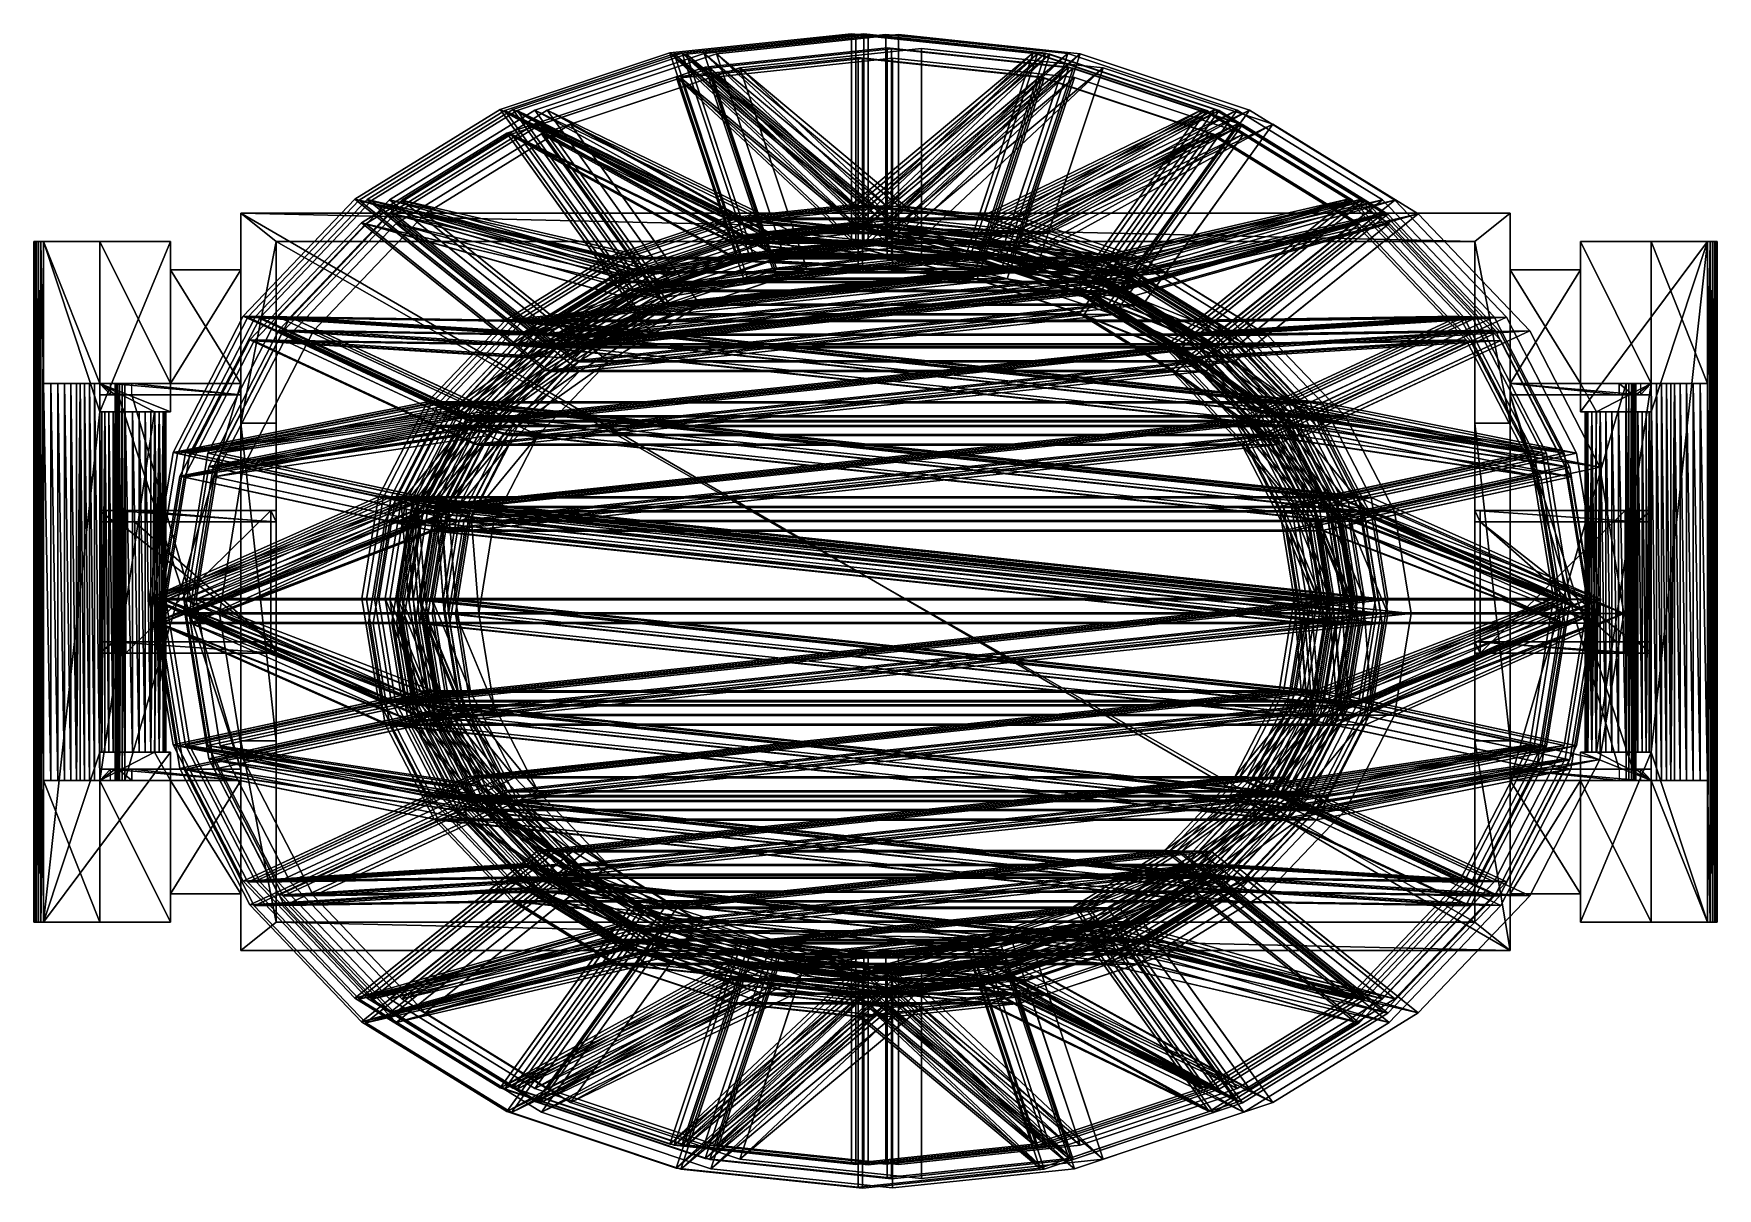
# Model space of a CAD drawing. Extents: x -185 to 165, y -211 to 29.
import ezdxf

# ---------------------------------------------------------------- set-up
doc = ezdxf.new("R2010")
doc.units = 0
doc.header["$MEASUREMENT"] = 0
for name, color, linetype in [('LAYER14', 20, 'Continuous'), ('LAYER15', 7, 'Continuous'), ('LAYER16', 252, 'Continuous')]:
    doc.layers.add(name, color=color, linetype=linetype)

msp = doc.modelspace()

# ---------------------------------------------------------------- linework, layer by layer
at = {"layer": 'LAYER14'}
for points in [[(-14.873, -6.259, 40.457), (-52.655, 25.321, 47.601), (-14.873, 29.323, 47.601), (-14.873, -6.259, 40.457)], [(-14.873, -6.259, 40.457), (-52.655, 25.321, 47.601), (-14.873, 29.323, 47.601), (-14.873, -6.259, 40.457)], [(-14.873, -6.259, 58.545), (-52.655, 25.321, 65.689), (-14.873, 29.323, 65.689), (-14.873, -6.259, 58.545)], [(-14.873, -6.259, 40.457), (-52.655, 25.321, 47.601), (-14.873, 29.323, 47.601), (-14.873, -6.259, 40.457)], [(-13.958, -6.472, 33.222), (-51.74, 25.108, 40.366), (-13.958, 29.11, 40.366), (-13.958, -6.472, 33.222)], [(-12.299, -6.305, 99.152), (-50.081, 25.276, 106.297), (-12.299, 29.277, 106.297), (-12.299, -6.305, 99.152)], [(-12.299, -6.305, 99.152), (-50.081, 25.276, 106.297), (-12.299, 29.277, 106.297), (-12.299, -6.305, 99.152)], [(-12.299, -6.305, 99.152), (-50.081, 25.276, 106.297), (-12.299, 29.277, 106.297), (-12.299, -6.305, 99.152)], [(-11.385, -6.518, 91.917), (-49.167, 25.062, 99.062), (-11.385, 29.064, 99.062), (-11.385, -6.518, 91.917)], [(-7.69, -6.404, 40.457), (-45.472, 25.177, 47.601), (-7.69, 29.178, 47.601), (-7.69, -6.404, 40.457)], [(-5.117, -6.45, 99.152), (-42.899, 25.131, 106.297), (-5.117, 29.132, 106.297), (-5.117, -6.45, 99.152)], [(22.91, 25.321, 47.601), (-14.873, -6.259, 40.457), (-14.873, 29.323, 47.601), (22.91, 25.321, 47.601)], [(22.91, 25.321, 47.601), (-14.873, -6.259, 40.457), (-14.873, 29.323, 47.601), (22.91, 25.321, 47.601)], [(22.91, 25.321, 65.689), (-14.873, -6.259, 58.545), (-14.873, 29.323, 65.689), (22.91, 25.321, 65.689)], [(22.91, 25.321, 47.601), (-14.873, -6.259, 40.457), (-14.873, 29.323, 47.601), (22.91, 25.321, 47.601)], [(23.824, 25.108, 40.366), (-13.958, -6.472, 33.222), (-13.958, 29.11, 40.366), (23.824, 25.108, 40.366)], [(25.483, 25.276, 106.297), (-12.299, -6.305, 99.152), (-12.299, 29.277, 106.297), (25.483, 25.276, 106.297)], [(25.483, 25.276, 106.297), (-12.299, -6.305, 99.152), (-12.299, 29.277, 106.297), (25.483, 25.276, 106.297)], [(25.483, 25.276, 106.297), (-12.299, -6.305, 99.152), (-12.299, 29.277, 106.297), (25.483, 25.276, 106.297)], [(26.397, 25.062, 99.062), (-11.385, -6.518, 91.917), (-11.385, 29.064, 99.062), (26.397, 25.062, 99.062)], [(30.092, 25.177, 47.601), (-7.69, -6.404, 40.457), (-7.69, 29.178, 47.601), (30.092, 25.177, 47.601)], [(32.665, 25.131, 106.297), (-5.117, -6.45, 99.152), (-5.117, 29.132, 106.297), (32.665, 25.131, 106.297)], [(-41.206, -9.048, 40.457), (-87.862, 13.591, 47.601), (-52.655, 25.321, 47.601), (-41.206, -9.048, 40.457)], [(-41.206, -9.048, 40.457), (-87.862, 13.591, 47.601), (-52.655, 25.321, 47.601), (-41.206, -9.048, 40.457)], [(-41.206, -9.048, 58.545), (-87.862, 13.591, 65.689), (-52.655, 25.321, 65.689), (-41.206, -9.048, 58.545)], [(-41.206, -9.048, 40.457), (-87.862, 13.591, 47.601), (-52.655, 25.321, 47.601), (-41.206, -9.048, 40.457)], [(-40.292, -9.261, 33.222), (-86.947, 13.378, 40.366), (-51.74, 25.108, 40.366), (-40.292, -9.261, 33.222)], [(-38.633, -9.094, 99.152), (-85.289, 13.545, 106.297), (-50.081, 25.276, 106.297), (-38.633, -9.094, 99.152)], [(-38.633, -9.094, 99.152), (-85.289, 13.545, 106.297), (-50.081, 25.276, 106.297), (-38.633, -9.094, 99.152)], [(-38.633, -9.094, 99.152), (-85.289, 13.545, 106.297), (-50.081, 25.276, 106.297), (-38.633, -9.094, 99.152)], [(-37.718, -9.307, 91.917), (-84.374, 13.332, 99.062), (-49.167, 25.062, 99.062), (-37.718, -9.307, 91.917)], [(-34.024, -9.192, 40.457), (-80.68, 13.446, 47.601), (-45.472, 25.177, 47.601), (-34.024, -9.192, 40.457)], [(-31.45, -9.238, 99.152), (-78.106, 13.401, 106.297), (-42.899, 25.131, 106.297), (-31.45, -9.238, 99.152)], [(-52.655, 25.321, 47.601), (-14.873, -6.259, 40.457), (-41.206, -9.048, 40.457), (-52.655, 25.321, 47.601)], [(-52.655, 25.321, 47.601), (-14.873, -6.259, 40.457), (-41.206, -9.048, 40.457), (-52.655, 25.321, 47.601)], [(-52.655, 25.321, 65.689), (-14.873, -6.259, 58.545), (-41.206, -9.048, 58.545), (-52.655, 25.321, 65.689)], [(-52.655, 25.321, 47.601), (-14.873, -6.259, 40.457), (-41.206, -9.048, 40.457), (-52.655, 25.321, 47.601)], [(-51.74, 25.108, 40.366), (-13.958, -6.472, 33.222), (-40.292, -9.261, 33.222), (-51.74, 25.108, 40.366)], [(-50.081, 25.276, 106.297), (-12.299, -6.305, 99.152), (-38.633, -9.094, 99.152), (-50.081, 25.276, 106.297)], [(-50.081, 25.276, 106.297), (-12.299, -6.305, 99.152), (-38.633, -9.094, 99.152), (-50.081, 25.276, 106.297)], [(-50.081, 25.276, 106.297), (-12.299, -6.305, 99.152), (-38.633, -9.094, 99.152), (-50.081, 25.276, 106.297)], [(-49.167, 25.062, 99.062), (-11.385, -6.518, 91.917), (-37.718, -9.307, 91.917), (-49.167, 25.062, 99.062)], [(-45.472, 25.177, 47.601), (-7.69, -6.404, 40.457), (-34.024, -9.192, 40.457), (-45.472, 25.177, 47.601)], [(-7.47, -9.193, 61.439), (-45.253, 22.387, 68.583), (-7.47, 26.388, 68.583), (-7.47, -9.193, 61.439)], [(-7.47, -9.193, 61.439), (-45.253, 22.387, 68.583), (-7.47, 26.388, 68.583), (-7.47, -9.193, 61.439)], [(-7.47, -9.193, 79.527), (-45.253, 22.387, 86.671), (-7.47, 26.388, 86.671), (-7.47, -9.193, 79.527)], [(-7.47, -9.193, 61.439), (-45.253, 22.387, 68.583), (-7.47, 26.388, 68.583), (-7.47, -9.193, 61.439)], [(-6.556, -9.407, 54.204), (-44.338, 22.174, 61.348), (-6.556, 26.175, 61.348), (-6.556, -9.407, 54.204)], [(-42.899, 25.131, 106.297), (-5.117, -6.45, 99.152), (-31.45, -9.238, 99.152), (-42.899, 25.131, 106.297)], [(-0.288, -9.338, 61.439), (-38.07, 22.243, 68.583), (-0.288, 26.244, 68.583), (-0.288, -9.338, 61.439)], [(-14.873, -6.259, 40.457), (22.91, 25.321, 47.601), (11.461, -9.048, 40.457), (-14.873, -6.259, 40.457)], [(-14.873, -6.259, 40.457), (22.91, 25.321, 47.601), (11.461, -9.048, 40.457), (-14.873, -6.259, 40.457)], [(-14.873, -6.259, 58.545), (22.91, 25.321, 65.689), (11.461, -9.048, 58.545), (-14.873, -6.259, 58.545)], [(-14.873, -6.259, 40.457), (22.91, 25.321, 47.601), (11.461, -9.048, 40.457), (-14.873, -6.259, 40.457)], [(-13.958, -6.472, 33.222), (23.824, 25.108, 40.366), (12.375, -9.261, 33.222), (-13.958, -6.472, 33.222)], [(-12.299, -6.305, 99.152), (25.483, 25.276, 106.297), (14.034, -9.094, 99.152), (-12.299, -6.305, 99.152)], [(-12.299, -6.305, 99.152), (25.483, 25.276, 106.297), (14.034, -9.094, 99.152), (-12.299, -6.305, 99.152)], [(-12.299, -6.305, 99.152), (25.483, 25.276, 106.297), (14.034, -9.094, 99.152), (-12.299, -6.305, 99.152)], [(-11.385, -6.518, 91.917), (26.397, 25.062, 99.062), (14.948, -9.307, 91.917), (-11.385, -6.518, 91.917)], [(-7.69, -6.404, 40.457), (30.092, 25.177, 47.601), (18.643, -9.192, 40.457), (-7.69, -6.404, 40.457)], [(30.312, 22.387, 68.583), (-7.47, -9.193, 61.439), (-7.47, 26.388, 68.583), (30.312, 22.387, 68.583)], [(30.312, 22.387, 68.583), (-7.47, -9.193, 61.439), (-7.47, 26.388, 68.583), (30.312, 22.387, 68.583)], [(30.312, 22.387, 86.671), (-7.47, -9.193, 79.527), (-7.47, 26.388, 86.671), (30.312, 22.387, 86.671)], [(30.312, 22.387, 68.583), (-7.47, -9.193, 61.439), (-7.47, 26.388, 68.583), (30.312, 22.387, 68.583)], [(31.226, 22.174, 61.348), (-6.556, -9.407, 54.204), (-6.556, 26.175, 61.348), (31.226, 22.174, 61.348)], [(-5.117, -6.45, 99.152), (32.665, 25.131, 106.297), (21.216, -9.238, 99.152), (-5.117, -6.45, 99.152)], [(37.494, 22.243, 68.583), (-0.288, -9.338, 61.439), (-0.288, 26.244, 68.583), (37.494, 22.243, 68.583)], [(58.117, 13.591, 47.601), (11.461, -9.048, 40.457), (22.91, 25.321, 47.601), (58.117, 13.591, 47.601)], [(58.117, 13.591, 47.601), (11.461, -9.048, 40.457), (22.91, 25.321, 47.601), (58.117, 13.591, 47.601)], [(58.117, 13.591, 65.689), (11.461, -9.048, 58.545), (22.91, 25.321, 65.689), (58.117, 13.591, 65.689)], [(58.117, 13.591, 47.601), (11.461, -9.048, 40.457), (22.91, 25.321, 47.601), (58.117, 13.591, 47.601)], [(59.031, 13.378, 40.366), (12.375, -9.261, 33.222), (23.824, 25.108, 40.366), (59.031, 13.378, 40.366)], [(60.69, 13.545, 106.297), (14.034, -9.094, 99.152), (25.483, 25.276, 106.297), (60.69, 13.545, 106.297)], [(60.69, 13.545, 106.297), (14.034, -9.094, 99.152), (25.483, 25.276, 106.297), (60.69, 13.545, 106.297)], [(60.69, 13.545, 106.297), (14.034, -9.094, 99.152), (25.483, 25.276, 106.297), (60.69, 13.545, 106.297)], [(61.604, 13.332, 99.062), (14.948, -9.307, 91.917), (26.397, 25.062, 99.062), (61.604, 13.332, 99.062)], [(65.299, 13.446, 47.601), (18.643, -9.192, 40.457), (30.092, 25.177, 47.601), (65.299, 13.446, 47.601)], [(67.872, 13.401, 106.297), (21.216, -9.238, 99.152), (32.665, 25.131, 106.297), (67.872, 13.401, 106.297)], [(-33.804, -11.982, 61.439), (-80.46, 10.657, 68.583), (-45.253, 22.387, 68.583), (-33.804, -11.982, 61.439)], [(-33.804, -11.982, 61.439), (-80.46, 10.657, 68.583), (-45.253, 22.387, 68.583), (-33.804, -11.982, 61.439)], [(-33.804, -11.982, 79.527), (-80.46, 10.657, 86.671), (-45.253, 22.387, 86.671), (-33.804, -11.982, 79.527)], [(-33.804, -11.982, 61.439), (-80.46, 10.657, 68.583), (-45.253, 22.387, 68.583), (-33.804, -11.982, 61.439)], [(-32.889, -12.195, 54.204), (-79.545, 10.443, 61.348), (-44.338, 22.174, 61.348), (-32.889, -12.195, 54.204)], [(-26.621, -12.127, 61.439), (-73.277, 10.512, 68.583), (-38.07, 22.243, 68.583), (-26.621, -12.127, 61.439)], [(-13.49, -11.199, 54.294), (-51.272, 20.382, 61.439), (-13.49, 24.383, 61.439), (-13.49, -11.199, 54.294)], [(-13.49, -11.199, 54.294), (-51.272, 20.382, 61.439), (-13.49, 24.383, 61.439), (-13.49, -11.199, 54.294)], [(-13.49, -11.199, 72.382), (-51.272, 20.382, 79.527), (-13.49, 24.383, 79.527), (-13.49, -11.199, 72.382)], [(-13.49, -11.199, 54.294), (-51.272, 20.382, 61.439), (-13.49, 24.383, 61.439), (-13.49, -11.199, 54.294)], [(-12.575, -11.412, 47.059), (-50.358, 20.168, 54.204), (-12.575, 24.17, 54.204), (-12.575, -11.412, 47.059)], [(-45.253, 22.387, 68.583), (-7.47, -9.193, 61.439), (-33.804, -11.982, 61.439), (-45.253, 22.387, 68.583)], [(-45.253, 22.387, 68.583), (-7.47, -9.193, 61.439), (-33.804, -11.982, 61.439), (-45.253, 22.387, 68.583)], [(-45.253, 22.387, 86.671), (-7.47, -9.193, 79.527), (-33.804, -11.982, 79.527), (-45.253, 22.387, 86.671)], [(-45.253, 22.387, 68.583), (-7.47, -9.193, 61.439), (-33.804, -11.982, 61.439), (-45.253, 22.387, 68.583)], [(-44.338, 22.174, 61.348), (-6.556, -9.407, 54.204), (-32.889, -12.195, 54.204), (-44.338, 22.174, 61.348)], [(-6.307, -11.344, 54.294), (-44.089, 20.237, 61.439), (-6.307, 24.238, 61.439), (-6.307, -11.344, 54.294)], [(-38.07, 22.243, 68.583), (-0.288, -9.338, 61.439), (-26.621, -12.127, 61.439), (-38.07, 22.243, 68.583)], [(24.292, 20.382, 61.439), (-13.49, -11.199, 54.294), (-13.49, 24.383, 61.439), (24.292, 20.382, 61.439)], [(24.292, 20.382, 61.439), (-13.49, -11.199, 54.294), (-13.49, 24.383, 61.439), (24.292, 20.382, 61.439)], [(24.292, 20.382, 79.527), (-13.49, -11.199, 72.382), (-13.49, 24.383, 79.527), (24.292, 20.382, 79.527)], [(24.292, 20.382, 61.439), (-13.49, -11.199, 54.294), (-13.49, 24.383, 61.439), (24.292, 20.382, 61.439)], [(25.207, 20.168, 54.204), (-12.575, -11.412, 47.059), (-12.575, 24.17, 54.204), (25.207, 20.168, 54.204)], [(-7.47, -9.193, 61.439), (30.312, 22.387, 68.583), (18.863, -11.982, 61.439), (-7.47, -9.193, 61.439)], [(-7.47, -9.193, 61.439), (30.312, 22.387, 68.583), (18.863, -11.982, 61.439), (-7.47, -9.193, 61.439)], [(-7.47, -9.193, 79.527), (30.312, 22.387, 86.671), (18.863, -11.982, 79.527), (-7.47, -9.193, 79.527)], [(-7.47, -9.193, 61.439), (30.312, 22.387, 68.583), (18.863, -11.982, 61.439), (-7.47, -9.193, 61.439)], [(-6.556, -9.407, 54.204), (31.226, 22.174, 61.348), (19.777, -12.195, 54.204), (-6.556, -9.407, 54.204)], [(31.474, 20.237, 61.439), (-6.307, -11.344, 54.294), (-6.307, 24.238, 61.439), (31.474, 20.237, 61.439)], [(-0.288, -9.338, 61.439), (37.494, 22.243, 68.583), (26.045, -12.127, 61.439), (-0.288, -9.338, 61.439)], [(65.519, 10.657, 68.583), (18.863, -11.982, 61.439), (30.312, 22.387, 68.583), (65.519, 10.657, 68.583)], [(65.519, 10.657, 68.583), (18.863, -11.982, 61.439), (30.312, 22.387, 68.583), (65.519, 10.657, 68.583)], [(65.519, 10.657, 86.671), (18.863, -11.982, 79.527), (30.312, 22.387, 86.671), (65.519, 10.657, 86.671)], [(65.519, 10.657, 68.583), (18.863, -11.982, 61.439), (30.312, 22.387, 68.583), (65.519, 10.657, 68.583)], [(66.433, 10.443, 61.348), (19.777, -12.195, 54.204), (31.226, 22.174, 61.348), (66.433, 10.443, 61.348)], [(72.701, 10.512, 68.583), (26.045, -12.127, 61.439), (37.494, 22.243, 68.583), (72.701, 10.512, 68.583)], [(-39.823, -13.988, 54.294), (-86.479, 8.651, 61.439), (-51.272, 20.382, 61.439), (-39.823, -13.988, 54.294)], [(-39.823, -13.988, 54.294), (-86.479, 8.651, 61.439), (-51.272, 20.382, 61.439), (-39.823, -13.988, 54.294)], [(-39.823, -13.988, 72.382), (-86.479, 8.651, 79.527), (-51.272, 20.382, 79.527), (-39.823, -13.988, 72.382)], [(-39.823, -13.988, 54.294), (-86.479, 8.651, 61.439), (-51.272, 20.382, 61.439), (-39.823, -13.988, 54.294)], [(-38.909, -14.201, 47.059), (-85.565, 8.438, 54.204), (-50.358, 20.168, 54.204), (-38.909, -14.201, 47.059)], [(-32.641, -14.132, 54.294), (-79.297, 8.506, 61.439), (-44.089, 20.237, 61.439), (-32.641, -14.132, 54.294)], [(-51.272, 20.382, 61.439), (-13.49, -11.199, 54.294), (-39.823, -13.988, 54.294), (-51.272, 20.382, 61.439)], [(-51.272, 20.382, 61.439), (-13.49, -11.199, 54.294), (-39.823, -13.988, 54.294), (-51.272, 20.382, 61.439)], [(-51.272, 20.382, 79.527), (-13.49, -11.199, 72.382), (-39.823, -13.988, 72.382), (-51.272, 20.382, 79.527)], [(-51.272, 20.382, 61.439), (-13.49, -11.199, 54.294), (-39.823, -13.988, 54.294), (-51.272, 20.382, 61.439)], [(-50.358, 20.168, 54.204), (-12.575, -11.412, 47.059), (-38.909, -14.201, 47.059), (-50.358, 20.168, 54.204)], [(-44.089, 20.237, 61.439), (-6.307, -11.344, 54.294), (-32.641, -14.132, 54.294), (-44.089, 20.237, 61.439)], [(-13.49, -11.199, 54.294), (24.292, 20.382, 61.439), (12.843, -13.988, 54.294), (-13.49, -11.199, 54.294)], [(-13.49, -11.199, 54.294), (24.292, 20.382, 61.439), (12.843, -13.988, 54.294), (-13.49, -11.199, 54.294)], [(-13.49, -11.199, 72.382), (24.292, 20.382, 79.527), (12.843, -13.988, 72.382), (-13.49, -11.199, 72.382)], [(-13.49, -11.199, 54.294), (24.292, 20.382, 61.439), (12.843, -13.988, 54.294), (-13.49, -11.199, 54.294)], [(-12.575, -11.412, 47.059), (25.207, 20.168, 54.204), (13.758, -14.201, 47.059), (-12.575, -11.412, 47.059)], [(-6.307, -11.344, 54.294), (31.474, 20.237, 61.439), (20.026, -14.132, 54.294), (-6.307, -11.344, 54.294)], [(59.499, 8.651, 61.439), (12.843, -13.988, 54.294), (24.292, 20.382, 61.439), (59.499, 8.651, 61.439)], [(59.499, 8.651, 61.439), (12.843, -13.988, 54.294), (24.292, 20.382, 61.439), (59.499, 8.651, 61.439)], [(59.499, 8.651, 79.527), (12.843, -13.988, 72.382), (24.292, 20.382, 79.527), (59.499, 8.651, 79.527)], [(59.499, 8.651, 61.439), (12.843, -13.988, 54.294), (24.292, 20.382, 61.439), (59.499, 8.651, 61.439)], [(60.414, 8.438, 54.204), (13.758, -14.201, 47.059), (25.207, 20.168, 54.204), (60.414, 8.438, 54.204)], [(66.682, 8.506, 61.439), (20.026, -14.132, 54.294), (31.474, 20.237, 61.439), (66.682, 8.506, 61.439)], [(-65.745, -17.224, 40.457), (-118.095, -5.07, 47.601), (-87.862, 13.591, 47.601), (-65.745, -17.224, 40.457)], [(-65.745, -17.224, 40.457), (-118.095, -5.07, 47.601), (-87.862, 13.591, 47.601), (-65.745, -17.224, 40.457)], [(-65.745, -17.224, 58.545), (-118.095, -5.07, 65.689), (-87.862, 13.591, 65.689), (-65.745, -17.224, 58.545)], [(-65.745, -17.224, 40.457), (-118.095, -5.07, 47.601), (-87.862, 13.591, 47.601), (-65.745, -17.224, 40.457)], [(-64.83, -17.437, 33.222), (-117.181, -5.283, 40.366), (-86.947, 13.378, 40.366), (-64.83, -17.437, 33.222)], [(-63.172, -17.27, 99.152), (-115.522, -5.116, 106.297), (-85.289, 13.545, 106.297), (-63.172, -17.27, 99.152)], [(-63.172, -17.27, 99.152), (-115.522, -5.116, 106.297), (-85.289, 13.545, 106.297), (-63.172, -17.27, 99.152)], [(-63.172, -17.27, 99.152), (-115.522, -5.116, 106.297), (-85.289, 13.545, 106.297), (-63.172, -17.27, 99.152)], [(-62.257, -17.483, 91.917), (-114.608, -5.329, 99.062), (-84.374, 13.332, 99.062), (-62.257, -17.483, 91.917)], [(-58.562, -17.368, 40.457), (-110.913, -5.214, 47.601), (-80.68, 13.446, 47.601), (-58.562, -17.368, 40.457)], [(-58.342, -20.158, 61.439), (-110.693, -8.004, 68.583), (-80.46, 10.657, 68.583), (-58.342, -20.158, 61.439)], [(-58.342, -20.158, 61.439), (-110.693, -8.004, 68.583), (-80.46, 10.657, 68.583), (-58.342, -20.158, 61.439)], [(-58.342, -20.158, 79.527), (-110.693, -8.004, 86.671), (-80.46, 10.657, 86.671), (-58.342, -20.158, 79.527)], [(-58.342, -20.158, 61.439), (-110.693, -8.004, 68.583), (-80.46, 10.657, 68.583), (-58.342, -20.158, 61.439)], [(-55.989, -17.414, 99.152), (-108.339, -5.26, 106.297), (-78.106, 13.401, 106.297), (-55.989, -17.414, 99.152)], [(-51.16, -20.303, 61.439), (-103.511, -8.149, 68.583), (-73.277, 10.512, 68.583), (-51.16, -20.303, 61.439)], [(-87.862, 13.591, 47.601), (-41.206, -9.048, 40.457), (-65.745, -17.224, 40.457), (-87.862, 13.591, 47.601)], [(-87.862, 13.591, 47.601), (-41.206, -9.048, 40.457), (-65.745, -17.224, 40.457), (-87.862, 13.591, 47.601)], [(-87.862, 13.591, 65.689), (-41.206, -9.048, 58.545), (-65.745, -17.224, 58.545), (-87.862, 13.591, 65.689)], [(-87.862, 13.591, 47.601), (-41.206, -9.048, 40.457), (-65.745, -17.224, 40.457), (-87.862, 13.591, 47.601)], [(-86.947, 13.378, 40.366), (-40.292, -9.261, 33.222), (-64.83, -17.437, 33.222), (-86.947, 13.378, 40.366)], [(-85.289, 13.545, 106.297), (-38.633, -9.094, 99.152), (-63.172, -17.27, 99.152), (-85.289, 13.545, 106.297)], [(-85.289, 13.545, 106.297), (-38.633, -9.094, 99.152), (-63.172, -17.27, 99.152), (-85.289, 13.545, 106.297)], [(-85.289, 13.545, 106.297), (-38.633, -9.094, 99.152), (-63.172, -17.27, 99.152), (-85.289, 13.545, 106.297)], [(-84.374, 13.332, 99.062), (-37.718, -9.307, 91.917), (-62.257, -17.483, 91.917), (-84.374, 13.332, 99.062)], [(-80.68, 13.446, 47.601), (-34.024, -9.192, 40.457), (-58.562, -17.368, 40.457), (-80.68, 13.446, 47.601)], [(-80.46, 10.657, 68.583), (-33.804, -11.982, 61.439), (-58.342, -20.158, 61.439), (-80.46, 10.657, 68.583)], [(-80.46, 10.657, 68.583), (-33.804, -11.982, 61.439), (-58.342, -20.158, 61.439), (-80.46, 10.657, 68.583)], [(-80.46, 10.657, 86.671), (-33.804, -11.982, 79.527), (-58.342, -20.158, 79.527), (-80.46, 10.657, 86.671)], [(-80.46, 10.657, 68.583), (-33.804, -11.982, 61.439), (-58.342, -20.158, 61.439), (-80.46, 10.657, 68.583)], [(-78.106, 13.401, 106.297), (-31.45, -9.238, 99.152), (-55.989, -17.414, 99.152), (-78.106, 13.401, 106.297)], [(-73.277, 10.512, 68.583), (-26.621, -12.127, 61.439), (-51.16, -20.303, 61.439), (-73.277, 10.512, 68.583)], [(11.461, -9.048, 40.457), (58.117, 13.591, 47.601), (35.999, -17.224, 40.457), (11.461, -9.048, 40.457)], [(11.461, -9.048, 40.457), (58.117, 13.591, 47.601), (35.999, -17.224, 40.457), (11.461, -9.048, 40.457)], [(11.461, -9.048, 58.545), (58.117, 13.591, 65.689), (35.999, -17.224, 58.545), (11.461, -9.048, 58.545)], [(11.461, -9.048, 40.457), (58.117, 13.591, 47.601), (35.999, -17.224, 40.457), (11.461, -9.048, 40.457)], [(12.375, -9.261, 33.222), (59.031, 13.378, 40.366), (36.914, -17.437, 33.222), (12.375, -9.261, 33.222)], [(14.034, -9.094, 99.152), (60.69, 13.545, 106.297), (38.573, -17.27, 99.152), (14.034, -9.094, 99.152)], [(14.034, -9.094, 99.152), (60.69, 13.545, 106.297), (38.573, -17.27, 99.152), (14.034, -9.094, 99.152)], [(14.034, -9.094, 99.152), (60.69, 13.545, 106.297), (38.573, -17.27, 99.152), (14.034, -9.094, 99.152)], [(14.948, -9.307, 91.917), (61.604, 13.332, 99.062), (39.487, -17.483, 91.917), (14.948, -9.307, 91.917)], [(18.643, -9.192, 40.457), (65.299, 13.446, 47.601), (43.182, -17.368, 40.457), (18.643, -9.192, 40.457)], [(18.863, -11.982, 61.439), (65.519, 10.657, 68.583), (43.402, -20.158, 61.439), (18.863, -11.982, 61.439)], [(18.863, -11.982, 61.439), (65.519, 10.657, 68.583), (43.402, -20.158, 61.439), (18.863, -11.982, 61.439)], [(18.863, -11.982, 79.527), (65.519, 10.657, 86.671), (43.402, -20.158, 79.527), (18.863, -11.982, 79.527)], [(18.863, -11.982, 61.439), (65.519, 10.657, 68.583), (43.402, -20.158, 61.439), (18.863, -11.982, 61.439)], [(21.216, -9.238, 99.152), (67.872, 13.401, 106.297), (45.755, -17.414, 99.152), (21.216, -9.238, 99.152)], [(26.045, -12.127, 61.439), (72.701, 10.512, 68.583), (50.584, -20.303, 61.439), (26.045, -12.127, 61.439)], [(88.35, -5.07, 47.601), (35.999, -17.224, 40.457), (58.117, 13.591, 47.601), (88.35, -5.07, 47.601)], [(88.35, -5.07, 47.601), (35.999, -17.224, 40.457), (58.117, 13.591, 47.601), (88.35, -5.07, 47.601)], [(88.35, -5.07, 65.689), (35.999, -17.224, 58.545), (58.117, 13.591, 65.689), (88.35, -5.07, 65.689)], [(88.35, -5.07, 47.601), (35.999, -17.224, 40.457), (58.117, 13.591, 47.601), (88.35, -5.07, 47.601)], [(89.264, -5.283, 40.366), (36.914, -17.437, 33.222), (59.031, 13.378, 40.366), (89.264, -5.283, 40.366)], [(90.923, -5.116, 106.297), (38.573, -17.27, 99.152), (60.69, 13.545, 106.297), (90.923, -5.116, 106.297)], [(90.923, -5.116, 106.297), (38.573, -17.27, 99.152), (60.69, 13.545, 106.297), (90.923, -5.116, 106.297)], [(90.923, -5.116, 106.297), (38.573, -17.27, 99.152), (60.69, 13.545, 106.297), (90.923, -5.116, 106.297)], [(91.837, -5.329, 99.062), (39.487, -17.483, 91.917), (61.604, 13.332, 99.062), (91.837, -5.329, 99.062)], [(95.532, -5.214, 47.601), (43.182, -17.368, 40.457), (65.299, 13.446, 47.601), (95.532, -5.214, 47.601)], [(95.752, -8.004, 68.583), (43.402, -20.158, 61.439), (65.519, 10.657, 68.583), (95.752, -8.004, 68.583)], [(95.752, -8.004, 68.583), (43.402, -20.158, 61.439), (65.519, 10.657, 68.583), (95.752, -8.004, 68.583)], [(95.752, -8.004, 86.671), (43.402, -20.158, 79.527), (65.519, 10.657, 86.671), (95.752, -8.004, 86.671)], [(95.752, -8.004, 68.583), (43.402, -20.158, 61.439), (65.519, 10.657, 68.583), (95.752, -8.004, 68.583)], [(98.105, -5.26, 106.297), (45.755, -17.414, 99.152), (67.872, 13.401, 106.297), (98.105, -5.26, 106.297)], [(102.934, -8.149, 68.583), (50.584, -20.303, 61.439), (72.701, 10.512, 68.583), (102.934, -8.149, 68.583)], [(-64.362, -22.164, 54.294), (-116.712, -10.01, 61.439), (-86.479, 8.651, 61.439), (-64.362, -22.164, 54.294)], [(-64.362, -22.164, 54.294), (-116.712, -10.01, 61.439), (-86.479, 8.651, 61.439), (-64.362, -22.164, 54.294)], [(-64.362, -22.164, 72.382), (-116.712, -10.01, 79.527), (-86.479, 8.651, 79.527), (-64.362, -22.164, 72.382)], [(-64.362, -22.164, 54.294), (-116.712, -10.01, 61.439), (-86.479, 8.651, 61.439), (-64.362, -22.164, 54.294)], [(-63.447, -22.377, 47.059), (-115.798, -10.223, 54.204), (-85.565, 8.438, 54.204), (-63.447, -22.377, 47.059)], [(-57.428, -20.371, 54.204), (-109.778, -8.217, 61.348), (-79.545, 10.443, 61.348), (-57.428, -20.371, 54.204)], [(-57.18, -22.308, 54.294), (-109.53, -10.154, 61.439), (-79.297, 8.506, 61.439), (-57.18, -22.308, 54.294)], [(-86.479, 8.651, 61.439), (-39.823, -13.988, 54.294), (-64.362, -22.164, 54.294), (-86.479, 8.651, 61.439)], [(-86.479, 8.651, 61.439), (-39.823, -13.988, 54.294), (-64.362, -22.164, 54.294), (-86.479, 8.651, 61.439)], [(-86.479, 8.651, 79.527), (-39.823, -13.988, 72.382), (-64.362, -22.164, 72.382), (-86.479, 8.651, 79.527)], [(-86.479, 8.651, 61.439), (-39.823, -13.988, 54.294), (-64.362, -22.164, 54.294), (-86.479, 8.651, 61.439)], [(-85.565, 8.438, 54.204), (-38.909, -14.201, 47.059), (-63.447, -22.377, 47.059), (-85.565, 8.438, 54.204)], [(-79.545, 10.443, 61.348), (-32.889, -12.195, 54.204), (-57.428, -20.371, 54.204), (-79.545, 10.443, 61.348)], [(-79.297, 8.506, 61.439), (-32.641, -14.132, 54.294), (-57.18, -22.308, 54.294), (-79.297, 8.506, 61.439)], [(12.843, -13.988, 54.294), (59.499, 8.651, 61.439), (37.382, -22.164, 54.294), (12.843, -13.988, 54.294)], [(12.843, -13.988, 54.294), (59.499, 8.651, 61.439), (37.382, -22.164, 54.294), (12.843, -13.988, 54.294)], [(12.843, -13.988, 72.382), (59.499, 8.651, 79.527), (37.382, -22.164, 72.382), (12.843, -13.988, 72.382)], [(12.843, -13.988, 54.294), (59.499, 8.651, 61.439), (37.382, -22.164, 54.294), (12.843, -13.988, 54.294)], [(13.758, -14.201, 47.059), (60.414, 8.438, 54.204), (38.297, -22.377, 47.059), (13.758, -14.201, 47.059)], [(19.777, -12.195, 54.204), (66.433, 10.443, 61.348), (44.316, -20.371, 54.204), (19.777, -12.195, 54.204)], [(20.026, -14.132, 54.294), (66.682, 8.506, 61.439), (44.565, -22.308, 54.294), (20.026, -14.132, 54.294)], [(89.733, -10.01, 61.439), (37.382, -22.164, 54.294), (59.499, 8.651, 61.439), (89.733, -10.01, 61.439)], [(89.733, -10.01, 61.439), (37.382, -22.164, 54.294), (59.499, 8.651, 61.439), (89.733, -10.01, 61.439)], [(89.733, -10.01, 79.527), (37.382, -22.164, 72.382), (59.499, 8.651, 79.527), (89.733, -10.01, 79.527)], [(89.733, -10.01, 61.439), (37.382, -22.164, 54.294), (59.499, 8.651, 61.439), (89.733, -10.01, 61.439)], [(90.647, -10.223, 54.204), (38.297, -22.377, 47.059), (60.414, 8.438, 54.204), (90.647, -10.223, 54.204)], [(96.666, -8.217, 61.348), (44.316, -20.371, 54.204), (66.433, 10.443, 61.348), (96.666, -8.217, 61.348)], [(96.915, -10.154, 61.439), (44.565, -22.308, 54.294), (66.682, 8.506, 61.439), (96.915, -10.154, 61.439)], [(-86.817, -30.23, 40.457), (-141.294, -29.389, 47.601), (-118.095, -5.07, 47.601), (-86.817, -30.23, 40.457)], [(-86.817, -30.23, 40.457), (-141.294, -29.389, 47.601), (-118.095, -5.07, 47.601), (-86.817, -30.23, 40.457)], [(-86.817, -30.23, 58.545), (-141.294, -29.389, 65.689), (-118.095, -5.07, 65.689), (-86.817, -30.23, 58.545)], [(-86.817, -30.23, 40.457), (-141.294, -29.389, 47.601), (-118.095, -5.07, 47.601), (-86.817, -30.23, 40.457)], [(-85.902, -30.443, 33.222), (-140.379, -29.602, 40.366), (-117.181, -5.283, 40.366), (-85.902, -30.443, 33.222)], [(-84.243, -30.276, 99.152), (-138.721, -29.435, 106.297), (-115.522, -5.116, 106.297), (-84.243, -30.276, 99.152)], [(-84.243, -30.276, 99.152), (-138.721, -29.435, 106.297), (-115.522, -5.116, 106.297), (-84.243, -30.276, 99.152)], [(-84.243, -30.276, 99.152), (-138.721, -29.435, 106.297), (-115.522, -5.116, 106.297), (-84.243, -30.276, 99.152)], [(-83.329, -30.489, 91.917), (-137.806, -29.648, 99.062), (-114.608, -5.329, 99.062), (-83.329, -30.489, 91.917)], [(-79.634, -30.375, 40.457), (-134.111, -29.534, 47.601), (-110.913, -5.214, 47.601), (-79.634, -30.375, 40.457)], [(-77.061, -30.42, 99.152), (-131.538, -29.579, 106.297), (-108.339, -5.26, 106.297), (-77.061, -30.42, 99.152)], [(-118.095, -5.07, 47.601), (-65.745, -17.224, 40.457), (-86.817, -30.23, 40.457), (-118.095, -5.07, 47.601)], [(-118.095, -5.07, 47.601), (-65.745, -17.224, 40.457), (-86.817, -30.23, 40.457), (-118.095, -5.07, 47.601)], [(-118.095, -5.07, 65.689), (-65.745, -17.224, 58.545), (-86.817, -30.23, 58.545), (-118.095, -5.07, 65.689)], [(-118.095, -5.07, 47.601), (-65.745, -17.224, 40.457), (-86.817, -30.23, 40.457), (-118.095, -5.07, 47.601)], [(-117.181, -5.283, 40.366), (-64.83, -17.437, 33.222), (-85.902, -30.443, 33.222), (-117.181, -5.283, 40.366)], [(-115.522, -5.116, 106.297), (-63.172, -17.27, 99.152), (-84.243, -30.276, 99.152), (-115.522, -5.116, 106.297)], [(-115.522, -5.116, 106.297), (-63.172, -17.27, 99.152), (-84.243, -30.276, 99.152), (-115.522, -5.116, 106.297)], [(-115.522, -5.116, 106.297), (-63.172, -17.27, 99.152), (-84.243, -30.276, 99.152), (-115.522, -5.116, 106.297)], [(-114.608, -5.329, 99.062), (-62.257, -17.483, 91.917), (-83.329, -30.489, 91.917), (-114.608, -5.329, 99.062)], [(-110.913, -5.214, 47.601), (-58.562, -17.368, 40.457), (-79.634, -30.375, 40.457), (-110.913, -5.214, 47.601)], [(-108.339, -5.26, 106.297), (-55.989, -17.414, 99.152), (-77.061, -30.42, 99.152), (-108.339, -5.26, 106.297)], [(-41.206, -9.048, 36.658), (-14.873, -6.259, 40.457), (-14.873, -6.259, 36.658), (-41.206, -9.048, 36.658)], [(-14.873, -6.259, 40.457), (-41.206, -9.048, 36.658), (-41.206, -9.048, 40.457), (-14.873, -6.259, 40.457)], [(-41.206, -9.048, 36.658), (-14.873, -6.259, 40.457), (-14.873, -6.259, 36.658), (-41.206, -9.048, 36.658)], [(-14.873, -6.259, 40.457), (-41.206, -9.048, 36.658), (-41.206, -9.048, 40.457), (-14.873, -6.259, 40.457)], [(-41.206, -9.048, 54.746), (-14.873, -6.259, 58.545), (-14.873, -6.259, 54.746), (-41.206, -9.048, 54.746)], [(-14.873, -6.259, 58.545), (-41.206, -9.048, 54.746), (-41.206, -9.048, 58.545), (-14.873, -6.259, 58.545)], [(-41.206, -9.048, 36.658), (-14.873, -6.259, 40.457), (-14.873, -6.259, 36.658), (-41.206, -9.048, 36.658)], [(-14.873, -6.259, 40.457), (-41.206, -9.048, 36.658), (-41.206, -9.048, 40.457), (-14.873, -6.259, 40.457)], [(-40.292, -9.261, 29.423), (-13.958, -6.472, 33.222), (-13.958, -6.472, 29.423), (-40.292, -9.261, 29.423)], [(-13.958, -6.472, 33.222), (-40.292, -9.261, 29.423), (-40.292, -9.261, 33.222), (-13.958, -6.472, 33.222)], [(-38.633, -9.094, 95.354), (-12.299, -6.305, 99.152), (-12.299, -6.305, 95.354), (-38.633, -9.094, 95.354)], [(-12.299, -6.305, 99.152), (-38.633, -9.094, 95.354), (-38.633, -9.094, 99.152), (-12.299, -6.305, 99.152)], [(-38.633, -9.094, 95.354), (-12.299, -6.305, 99.152), (-12.299, -6.305, 95.354), (-38.633, -9.094, 95.354)], [(-12.299, -6.305, 99.152), (-38.633, -9.094, 95.354), (-38.633, -9.094, 99.152), (-12.299, -6.305, 99.152)], [(-38.633, -9.094, 95.354), (-12.299, -6.305, 99.152), (-12.299, -6.305, 95.354), (-38.633, -9.094, 95.354)], [(-12.299, -6.305, 99.152), (-38.633, -9.094, 95.354), (-38.633, -9.094, 99.152), (-12.299, -6.305, 99.152)], [(-37.718, -9.307, 88.118), (-11.385, -6.518, 91.917), (-11.385, -6.518, 88.118), (-37.718, -9.307, 88.118)], [(-11.385, -6.518, 91.917), (-37.718, -9.307, 88.118), (-37.718, -9.307, 91.917), (-11.385, -6.518, 91.917)], [(-34.024, -9.192, 36.658), (-7.69, -6.404, 40.457), (-7.69, -6.404, 36.658), (-34.024, -9.192, 36.658)], [(-7.69, -6.404, 40.457), (-34.024, -9.192, 36.658), (-34.024, -9.192, 40.457), (-7.69, -6.404, 40.457)], [(-31.45, -9.238, 95.354), (-5.117, -6.45, 99.152), (-5.117, -6.45, 95.354), (-31.45, -9.238, 95.354)], [(-5.117, -6.45, 99.152), (-31.45, -9.238, 95.354), (-31.45, -9.238, 99.152), (-5.117, -6.45, 99.152)], [(-14.873, -6.259, 36.658), (11.461, -9.048, 40.457), (11.461, -9.048, 36.658), (-14.873, -6.259, 36.658)], [(11.461, -9.048, 40.457), (-14.873, -6.259, 36.658), (-14.873, -6.259, 40.457), (11.461, -9.048, 40.457)], [(-14.873, -6.259, 36.658), (11.461, -9.048, 40.457), (11.461, -9.048, 36.658), (-14.873, -6.259, 36.658)], [(11.461, -9.048, 40.457), (-14.873, -6.259, 36.658), (-14.873, -6.259, 40.457), (11.461, -9.048, 40.457)], [(-14.873, -6.259, 54.746), (11.461, -9.048, 58.545), (11.461, -9.048, 54.746), (-14.873, -6.259, 54.746)], [(11.461, -9.048, 58.545), (-14.873, -6.259, 54.746), (-14.873, -6.259, 58.545), (11.461, -9.048, 58.545)], [(-14.873, -6.259, 36.658), (11.461, -9.048, 40.457), (11.461, -9.048, 36.658), (-14.873, -6.259, 36.658)], [(11.461, -9.048, 40.457), (-14.873, -6.259, 36.658), (-14.873, -6.259, 40.457), (11.461, -9.048, 40.457)], [(-13.958, -6.472, 29.423), (12.375, -9.261, 33.222), (12.375, -9.261, 29.423), (-13.958, -6.472, 29.423)], [(12.375, -9.261, 33.222), (-13.958, -6.472, 29.423), (-13.958, -6.472, 33.222), (12.375, -9.261, 33.222)], [(-12.299, -6.305, 95.354), (14.034, -9.094, 99.152), (14.034, -9.094, 95.354), (-12.299, -6.305, 95.354)], [(14.034, -9.094, 99.152), (-12.299, -6.305, 95.354), (-12.299, -6.305, 99.152), (14.034, -9.094, 99.152)], [(-12.299, -6.305, 95.354), (14.034, -9.094, 99.152), (14.034, -9.094, 95.354), (-12.299, -6.305, 95.354)], [(14.034, -9.094, 99.152), (-12.299, -6.305, 95.354), (-12.299, -6.305, 99.152), (14.034, -9.094, 99.152)], [(-12.299, -6.305, 95.354), (14.034, -9.094, 99.152), (14.034, -9.094, 95.354), (-12.299, -6.305, 95.354)], [(14.034, -9.094, 99.152), (-12.299, -6.305, 95.354), (-12.299, -6.305, 99.152), (14.034, -9.094, 99.152)], [(-11.385, -6.518, 88.118), (14.948, -9.307, 91.917), (14.948, -9.307, 88.118), (-11.385, -6.518, 88.118)], [(14.948, -9.307, 91.917), (-11.385, -6.518, 88.118), (-11.385, -6.518, 91.917), (14.948, -9.307, 91.917)], [(-7.69, -6.404, 36.658), (18.643, -9.192, 40.457), (18.643, -9.192, 36.658), (-7.69, -6.404, 36.658)], [(18.643, -9.192, 40.457), (-7.69, -6.404, 36.658), (-7.69, -6.404, 40.457), (18.643, -9.192, 40.457)], [(-5.117, -6.45, 95.354), (21.216, -9.238, 99.152), (21.216, -9.238, 95.354), (-5.117, -6.45, 95.354)], [(21.216, -9.238, 99.152), (-5.117, -6.45, 95.354), (-5.117, -6.45, 99.152), (21.216, -9.238, 99.152)], [(35.999, -17.224, 40.457), (88.35, -5.07, 47.601), (57.071, -30.23, 40.457), (35.999, -17.224, 40.457)], [(35.999, -17.224, 40.457), (88.35, -5.07, 47.601), (57.071, -30.23, 40.457), (35.999, -17.224, 40.457)], [(35.999, -17.224, 58.545), (88.35, -5.07, 65.689), (57.071, -30.23, 58.545), (35.999, -17.224, 58.545)], [(35.999, -17.224, 40.457), (88.35, -5.07, 47.601), (57.071, -30.23, 40.457), (35.999, -17.224, 40.457)], [(36.914, -17.437, 33.222), (89.264, -5.283, 40.366), (57.986, -30.443, 33.222), (36.914, -17.437, 33.222)], [(38.573, -17.27, 99.152), (90.923, -5.116, 106.297), (59.644, -30.276, 99.152), (38.573, -17.27, 99.152)], [(38.573, -17.27, 99.152), (90.923, -5.116, 106.297), (59.644, -30.276, 99.152), (38.573, -17.27, 99.152)], [(38.573, -17.27, 99.152), (90.923, -5.116, 106.297), (59.644, -30.276, 99.152), (38.573, -17.27, 99.152)], [(39.487, -17.483, 91.917), (91.837, -5.329, 99.062), (60.559, -30.489, 91.917), (39.487, -17.483, 91.917)], [(43.182, -17.368, 40.457), (95.532, -5.214, 47.601), (64.254, -30.375, 40.457), (43.182, -17.368, 40.457)], [(45.755, -17.414, 99.152), (98.105, -5.26, 106.297), (66.827, -30.42, 99.152), (45.755, -17.414, 99.152)], [(111.548, -29.389, 47.601), (57.071, -30.23, 40.457), (88.35, -5.07, 47.601), (111.548, -29.389, 47.601)], [(111.548, -29.389, 47.601), (57.071, -30.23, 40.457), (88.35, -5.07, 47.601), (111.548, -29.389, 47.601)], [(111.548, -29.389, 65.689), (57.071, -30.23, 58.545), (88.35, -5.07, 65.689), (111.548, -29.389, 65.689)], [(111.548, -29.389, 47.601), (57.071, -30.23, 40.457), (88.35, -5.07, 47.601), (111.548, -29.389, 47.601)], [(112.463, -29.602, 40.366), (57.986, -30.443, 33.222), (89.264, -5.283, 40.366), (112.463, -29.602, 40.366)], [(114.122, -29.435, 106.297), (59.644, -30.276, 99.152), (90.923, -5.116, 106.297), (114.122, -29.435, 106.297)], [(114.122, -29.435, 106.297), (59.644, -30.276, 99.152), (90.923, -5.116, 106.297), (114.122, -29.435, 106.297)], [(114.122, -29.435, 106.297), (59.644, -30.276, 99.152), (90.923, -5.116, 106.297), (114.122, -29.435, 106.297)], [(115.036, -29.648, 99.062), (60.559, -30.489, 91.917), (91.837, -5.329, 99.062), (115.036, -29.648, 99.062)], [(118.731, -29.534, 47.601), (64.254, -30.375, 40.457), (95.532, -5.214, 47.601), (118.731, -29.534, 47.601)], [(121.304, -29.579, 106.297), (66.827, -30.42, 99.152), (98.105, -5.26, 106.297), (121.304, -29.579, 106.297)], [(-85.434, -35.17, 54.294), (-139.911, -34.329, 61.439), (-116.712, -10.01, 61.439), (-85.434, -35.17, 54.294)], [(-85.434, -35.17, 54.294), (-139.911, -34.329, 61.439), (-116.712, -10.01, 61.439), (-85.434, -35.17, 54.294)], [(-85.434, -35.17, 72.382), (-139.911, -34.329, 79.527), (-116.712, -10.01, 79.527), (-85.434, -35.17, 72.382)], [(-85.434, -35.17, 54.294), (-139.911, -34.329, 61.439), (-116.712, -10.01, 61.439), (-85.434, -35.17, 54.294)], [(-84.519, -35.383, 47.059), (-138.996, -34.542, 54.204), (-115.798, -10.223, 54.204), (-84.519, -35.383, 47.059)], [(-79.414, -33.164, 61.439), (-133.891, -32.323, 68.583), (-110.693, -8.004, 68.583), (-79.414, -33.164, 61.439)], [(-79.414, -33.164, 61.439), (-133.891, -32.323, 68.583), (-110.693, -8.004, 68.583), (-79.414, -33.164, 61.439)], [(-79.414, -33.164, 79.527), (-133.891, -32.323, 86.671), (-110.693, -8.004, 86.671), (-79.414, -33.164, 79.527)], [(-79.414, -33.164, 61.439), (-133.891, -32.323, 68.583), (-110.693, -8.004, 68.583), (-79.414, -33.164, 61.439)], [(-78.5, -33.378, 54.204), (-132.977, -32.536, 61.348), (-109.778, -8.217, 61.348), (-78.5, -33.378, 54.204)], [(-78.252, -35.315, 54.294), (-132.729, -34.474, 61.439), (-109.53, -10.154, 61.439), (-78.252, -35.315, 54.294)], [(-72.232, -33.309, 61.439), (-126.709, -32.468, 68.583), (-103.511, -8.149, 68.583), (-72.232, -33.309, 61.439)], [(-116.712, -10.01, 61.439), (-64.362, -22.164, 54.294), (-85.434, -35.17, 54.294), (-116.712, -10.01, 61.439)], [(-116.712, -10.01, 61.439), (-64.362, -22.164, 54.294), (-85.434, -35.17, 54.294), (-116.712, -10.01, 61.439)], [(-116.712, -10.01, 79.527), (-64.362, -22.164, 72.382), (-85.434, -35.17, 72.382), (-116.712, -10.01, 79.527)], [(-116.712, -10.01, 61.439), (-64.362, -22.164, 54.294), (-85.434, -35.17, 54.294), (-116.712, -10.01, 61.439)], [(-115.798, -10.223, 54.204), (-63.447, -22.377, 47.059), (-84.519, -35.383, 47.059), (-115.798, -10.223, 54.204)], [(-110.693, -8.004, 68.583), (-58.342, -20.158, 61.439), (-79.414, -33.164, 61.439), (-110.693, -8.004, 68.583)], [(-110.693, -8.004, 68.583), (-58.342, -20.158, 61.439), (-79.414, -33.164, 61.439), (-110.693, -8.004, 68.583)], [(-110.693, -8.004, 86.671), (-58.342, -20.158, 79.527), (-79.414, -33.164, 79.527), (-110.693, -8.004, 86.671)], [(-110.693, -8.004, 68.583), (-58.342, -20.158, 61.439), (-79.414, -33.164, 61.439), (-110.693, -8.004, 68.583)], [(-109.778, -8.217, 61.348), (-57.428, -20.371, 54.204), (-78.5, -33.378, 54.204), (-109.778, -8.217, 61.348)], [(-109.53, -10.154, 61.439), (-57.18, -22.308, 54.294), (-78.252, -35.315, 54.294), (-109.53, -10.154, 61.439)], [(-103.511, -8.149, 68.583), (-51.16, -20.303, 61.439), (-72.232, -33.309, 61.439), (-103.511, -8.149, 68.583)], [(-65.745, -17.224, 36.658), (-41.206, -9.048, 40.457), (-41.206, -9.048, 36.658), (-65.745, -17.224, 36.658)], [(-41.206, -9.048, 40.457), (-65.745, -17.224, 36.658), (-65.745, -17.224, 40.457), (-41.206, -9.048, 40.457)], [(-65.745, -17.224, 36.658), (-41.206, -9.048, 40.457), (-41.206, -9.048, 36.658), (-65.745, -17.224, 36.658)], [(-41.206, -9.048, 40.457), (-65.745, -17.224, 36.658), (-65.745, -17.224, 40.457), (-41.206, -9.048, 40.457)], [(-65.745, -17.224, 54.746), (-41.206, -9.048, 58.545), (-41.206, -9.048, 54.746), (-65.745, -17.224, 54.746)], [(-41.206, -9.048, 58.545), (-65.745, -17.224, 54.746), (-65.745, -17.224, 58.545), (-41.206, -9.048, 58.545)], [(-65.745, -17.224, 36.658), (-41.206, -9.048, 40.457), (-41.206, -9.048, 36.658), (-65.745, -17.224, 36.658)], [(-41.206, -9.048, 40.457), (-65.745, -17.224, 36.658), (-65.745, -17.224, 40.457), (-41.206, -9.048, 40.457)], [(-64.83, -17.437, 29.423), (-40.292, -9.261, 33.222), (-40.292, -9.261, 29.423), (-64.83, -17.437, 29.423)], [(-40.292, -9.261, 33.222), (-64.83, -17.437, 29.423), (-64.83, -17.437, 33.222), (-40.292, -9.261, 33.222)], [(-63.172, -17.27, 95.354), (-38.633, -9.094, 99.152), (-38.633, -9.094, 95.354), (-63.172, -17.27, 95.354)], [(-38.633, -9.094, 99.152), (-63.172, -17.27, 95.354), (-63.172, -17.27, 99.152), (-38.633, -9.094, 99.152)], [(-63.172, -17.27, 95.354), (-38.633, -9.094, 99.152), (-38.633, -9.094, 95.354), (-63.172, -17.27, 95.354)], [(-38.633, -9.094, 99.152), (-63.172, -17.27, 95.354), (-63.172, -17.27, 99.152), (-38.633, -9.094, 99.152)], [(-63.172, -17.27, 95.354), (-38.633, -9.094, 99.152), (-38.633, -9.094, 95.354), (-63.172, -17.27, 95.354)], [(-38.633, -9.094, 99.152), (-63.172, -17.27, 95.354), (-63.172, -17.27, 99.152), (-38.633, -9.094, 99.152)], [(-62.257, -17.483, 88.118), (-37.718, -9.307, 91.917), (-37.718, -9.307, 88.118), (-62.257, -17.483, 88.118)], [(-37.718, -9.307, 91.917), (-62.257, -17.483, 88.118), (-62.257, -17.483, 91.917), (-37.718, -9.307, 91.917)], [(-58.562, -17.368, 36.658), (-34.024, -9.192, 40.457), (-34.024, -9.192, 36.658), (-58.562, -17.368, 36.658)], [(-34.024, -9.192, 40.457), (-58.562, -17.368, 36.658), (-58.562, -17.368, 40.457), (-34.024, -9.192, 40.457)], [(-55.989, -17.414, 95.354), (-31.45, -9.238, 99.152), (-31.45, -9.238, 95.354), (-55.989, -17.414, 95.354)], [(-31.45, -9.238, 99.152), (-55.989, -17.414, 95.354), (-55.989, -17.414, 99.152), (-31.45, -9.238, 99.152)], [(-33.804, -11.982, 57.64), (-7.47, -9.193, 61.439), (-7.47, -9.193, 57.64), (-33.804, -11.982, 57.64)], [(-7.47, -9.193, 61.439), (-33.804, -11.982, 57.64), (-33.804, -11.982, 61.439), (-7.47, -9.193, 61.439)], [(-33.804, -11.982, 57.64), (-7.47, -9.193, 61.439), (-7.47, -9.193, 57.64), (-33.804, -11.982, 57.64)], [(-7.47, -9.193, 61.439), (-33.804, -11.982, 57.64), (-33.804, -11.982, 61.439), (-7.47, -9.193, 61.439)], [(-33.804, -11.982, 75.728), (-7.47, -9.193, 79.527), (-7.47, -9.193, 75.728), (-33.804, -11.982, 75.728)], [(-7.47, -9.193, 79.527), (-33.804, -11.982, 75.728), (-33.804, -11.982, 79.527), (-7.47, -9.193, 79.527)], [(-33.804, -11.982, 57.64), (-7.47, -9.193, 61.439), (-7.47, -9.193, 57.64), (-33.804, -11.982, 57.64)], [(-7.47, -9.193, 61.439), (-33.804, -11.982, 57.64), (-33.804, -11.982, 61.439), (-7.47, -9.193, 61.439)], [(-32.889, -12.195, 50.405), (-6.556, -9.407, 54.204), (-6.556, -9.407, 50.405), (-32.889, -12.195, 50.405)], [(-6.556, -9.407, 54.204), (-32.889, -12.195, 50.405), (-32.889, -12.195, 54.204), (-6.556, -9.407, 54.204)], [(-26.621, -12.127, 57.64), (-0.288, -9.338, 61.439), (-0.288, -9.338, 57.64), (-26.621, -12.127, 57.64)], [(-0.288, -9.338, 61.439), (-26.621, -12.127, 57.64), (-26.621, -12.127, 61.439), (-0.288, -9.338, 61.439)], [(-7.47, -9.193, 57.64), (18.863, -11.982, 61.439), (18.863, -11.982, 57.64), (-7.47, -9.193, 57.64)], [(18.863, -11.982, 61.439), (-7.47, -9.193, 57.64), (-7.47, -9.193, 61.439), (18.863, -11.982, 61.439)], [(-7.47, -9.193, 57.64), (18.863, -11.982, 61.439), (18.863, -11.982, 57.64), (-7.47, -9.193, 57.64)], [(18.863, -11.982, 61.439), (-7.47, -9.193, 57.64), (-7.47, -9.193, 61.439), (18.863, -11.982, 61.439)], [(-7.47, -9.193, 75.728), (18.863, -11.982, 79.527), (18.863, -11.982, 75.728), (-7.47, -9.193, 75.728)], [(18.863, -11.982, 79.527), (-7.47, -9.193, 75.728), (-7.47, -9.193, 79.527), (18.863, -11.982, 79.527)], [(-7.47, -9.193, 57.64), (18.863, -11.982, 61.439), (18.863, -11.982, 57.64), (-7.47, -9.193, 57.64)], [(18.863, -11.982, 61.439), (-7.47, -9.193, 57.64), (-7.47, -9.193, 61.439), (18.863, -11.982, 61.439)], [(-6.556, -9.407, 50.405), (19.777, -12.195, 54.204), (19.777, -12.195, 50.405), (-6.556, -9.407, 50.405)], [(19.777, -12.195, 54.204), (-6.556, -9.407, 50.405), (-6.556, -9.407, 54.204), (19.777, -12.195, 54.204)], [(-0.288, -9.338, 57.64), (26.045, -12.127, 61.439), (26.045, -12.127, 57.64), (-0.288, -9.338, 57.64)], [(26.045, -12.127, 61.439), (-0.288, -9.338, 57.64), (-0.288, -9.338, 61.439), (26.045, -12.127, 61.439)], [(11.461, -9.048, 36.658), (35.999, -17.224, 40.457), (35.999, -17.224, 36.658), (11.461, -9.048, 36.658)], [(35.999, -17.224, 40.457), (11.461, -9.048, 36.658), (11.461, -9.048, 40.457), (35.999, -17.224, 40.457)], [(11.461, -9.048, 36.658), (35.999, -17.224, 40.457), (35.999, -17.224, 36.658), (11.461, -9.048, 36.658)], [(35.999, -17.224, 40.457), (11.461, -9.048, 36.658), (11.461, -9.048, 40.457), (35.999, -17.224, 40.457)], [(11.461, -9.048, 54.746), (35.999, -17.224, 58.545), (35.999, -17.224, 54.746), (11.461, -9.048, 54.746)], [(35.999, -17.224, 58.545), (11.461, -9.048, 54.746), (11.461, -9.048, 58.545), (35.999, -17.224, 58.545)], [(11.461, -9.048, 36.658), (35.999, -17.224, 40.457), (35.999, -17.224, 36.658), (11.461, -9.048, 36.658)], [(35.999, -17.224, 40.457), (11.461, -9.048, 36.658), (11.461, -9.048, 40.457), (35.999, -17.224, 40.457)], [(12.375, -9.261, 29.423), (36.914, -17.437, 33.222), (36.914, -17.437, 29.423), (12.375, -9.261, 29.423)], [(36.914, -17.437, 33.222), (12.375, -9.261, 29.423), (12.375, -9.261, 33.222), (36.914, -17.437, 33.222)], [(14.034, -9.094, 95.354), (38.573, -17.27, 99.152), (38.573, -17.27, 95.354), (14.034, -9.094, 95.354)], [(38.573, -17.27, 99.152), (14.034, -9.094, 95.354), (14.034, -9.094, 99.152), (38.573, -17.27, 99.152)], [(14.034, -9.094, 95.354), (38.573, -17.27, 99.152), (38.573, -17.27, 95.354), (14.034, -9.094, 95.354)], [(38.573, -17.27, 99.152), (14.034, -9.094, 95.354), (14.034, -9.094, 99.152), (38.573, -17.27, 99.152)], [(14.034, -9.094, 95.354), (38.573, -17.27, 99.152), (38.573, -17.27, 95.354), (14.034, -9.094, 95.354)], [(38.573, -17.27, 99.152), (14.034, -9.094, 95.354), (14.034, -9.094, 99.152), (38.573, -17.27, 99.152)], [(14.948, -9.307, 88.118), (39.487, -17.483, 91.917), (39.487, -17.483, 88.118), (14.948, -9.307, 88.118)], [(39.487, -17.483, 91.917), (14.948, -9.307, 88.118), (14.948, -9.307, 91.917), (39.487, -17.483, 91.917)], [(18.643, -9.192, 36.658), (43.182, -17.368, 40.457), (43.182, -17.368, 36.658), (18.643, -9.192, 36.658)], [(43.182, -17.368, 40.457), (18.643, -9.192, 36.658), (18.643, -9.192, 40.457), (43.182, -17.368, 40.457)], [(21.216, -9.238, 95.354), (45.755, -17.414, 99.152), (45.755, -17.414, 95.354), (21.216, -9.238, 95.354)], [(45.755, -17.414, 99.152), (21.216, -9.238, 95.354), (21.216, -9.238, 99.152), (45.755, -17.414, 99.152)], [(37.382, -22.164, 54.294), (89.733, -10.01, 61.439), (58.454, -35.17, 54.294), (37.382, -22.164, 54.294)], [(37.382, -22.164, 54.294), (89.733, -10.01, 61.439), (58.454, -35.17, 54.294), (37.382, -22.164, 54.294)], [(37.382, -22.164, 72.382), (89.733, -10.01, 79.527), (58.454, -35.17, 72.382), (37.382, -22.164, 72.382)], [(37.382, -22.164, 54.294), (89.733, -10.01, 61.439), (58.454, -35.17, 54.294), (37.382, -22.164, 54.294)], [(38.297, -22.377, 47.059), (90.647, -10.223, 54.204), (59.369, -35.383, 47.059), (38.297, -22.377, 47.059)], [(43.402, -20.158, 61.439), (95.752, -8.004, 68.583), (64.474, -33.164, 61.439), (43.402, -20.158, 61.439)], [(43.402, -20.158, 61.439), (95.752, -8.004, 68.583), (64.474, -33.164, 61.439), (43.402, -20.158, 61.439)], [(43.402, -20.158, 79.527), (95.752, -8.004, 86.671), (64.474, -33.164, 79.527), (43.402, -20.158, 79.527)], [(43.402, -20.158, 61.439), (95.752, -8.004, 68.583), (64.474, -33.164, 61.439), (43.402, -20.158, 61.439)], [(44.316, -20.371, 54.204), (96.666, -8.217, 61.348), (65.388, -33.378, 54.204), (44.316, -20.371, 54.204)], [(44.565, -22.308, 54.294), (96.915, -10.154, 61.439), (65.636, -35.315, 54.294), (44.565, -22.308, 54.294)], [(50.584, -20.303, 61.439), (102.934, -8.149, 68.583), (71.656, -33.309, 61.439), (50.584, -20.303, 61.439)], [(112.931, -34.329, 61.439), (58.454, -35.17, 54.294), (89.733, -10.01, 61.439), (112.931, -34.329, 61.439)], [(112.931, -34.329, 61.439), (58.454, -35.17, 54.294), (89.733, -10.01, 61.439), (112.931, -34.329, 61.439)], [(112.931, -34.329, 79.527), (58.454, -35.17, 72.382), (89.733, -10.01, 79.527), (112.931, -34.329, 79.527)], [(112.931, -34.329, 61.439), (58.454, -35.17, 54.294), (89.733, -10.01, 61.439), (112.931, -34.329, 61.439)], [(113.846, -34.542, 54.204), (59.369, -35.383, 47.059), (90.647, -10.223, 54.204), (113.846, -34.542, 54.204)], [(118.951, -32.323, 68.583), (64.474, -33.164, 61.439), (95.752, -8.004, 68.583), (118.951, -32.323, 68.583)], [(118.951, -32.323, 68.583), (64.474, -33.164, 61.439), (95.752, -8.004, 68.583), (118.951, -32.323, 68.583)], [(118.951, -32.323, 86.671), (64.474, -33.164, 79.527), (95.752, -8.004, 86.671), (118.951, -32.323, 86.671)], [(118.951, -32.323, 68.583), (64.474, -33.164, 61.439), (95.752, -8.004, 68.583), (118.951, -32.323, 68.583)], [(119.865, -32.536, 61.348), (65.388, -33.378, 54.204), (96.666, -8.217, 61.348), (119.865, -32.536, 61.348)], [(120.114, -34.474, 61.439), (65.636, -35.315, 54.294), (96.915, -10.154, 61.439), (120.114, -34.474, 61.439)], [(126.133, -32.468, 68.583), (71.656, -33.309, 61.439), (102.934, -8.149, 68.583), (126.133, -32.468, 68.583)], [(-64.362, -22.164, 50.496), (-39.823, -13.988, 54.294), (-39.823, -13.988, 50.496), (-64.362, -22.164, 50.496)], [(-39.823, -13.988, 54.294), (-64.362, -22.164, 50.496), (-64.362, -22.164, 54.294), (-39.823, -13.988, 54.294)], [(-64.362, -22.164, 50.496), (-39.823, -13.988, 54.294), (-39.823, -13.988, 50.496), (-64.362, -22.164, 50.496)], [(-39.823, -13.988, 54.294), (-64.362, -22.164, 50.496), (-64.362, -22.164, 54.294), (-39.823, -13.988, 54.294)], [(-64.362, -22.164, 68.583), (-39.823, -13.988, 72.382), (-39.823, -13.988, 68.583), (-64.362, -22.164, 68.583)], [(-39.823, -13.988, 72.382), (-64.362, -22.164, 68.583), (-64.362, -22.164, 72.382), (-39.823, -13.988, 72.382)], [(-64.362, -22.164, 50.496), (-39.823, -13.988, 54.294), (-39.823, -13.988, 50.496), (-64.362, -22.164, 50.496)], [(-39.823, -13.988, 54.294), (-64.362, -22.164, 50.496), (-64.362, -22.164, 54.294), (-39.823, -13.988, 54.294)], [(-58.342, -20.158, 57.64), (-33.804, -11.982, 61.439), (-33.804, -11.982, 57.64), (-58.342, -20.158, 57.64)], [(-33.804, -11.982, 61.439), (-58.342, -20.158, 57.64), (-58.342, -20.158, 61.439), (-33.804, -11.982, 61.439)], [(-58.342, -20.158, 57.64), (-33.804, -11.982, 61.439), (-33.804, -11.982, 57.64), (-58.342, -20.158, 57.64)], [(-33.804, -11.982, 61.439), (-58.342, -20.158, 57.64), (-58.342, -20.158, 61.439), (-33.804, -11.982, 61.439)], [(-58.342, -20.158, 75.728), (-33.804, -11.982, 79.527), (-33.804, -11.982, 75.728), (-58.342, -20.158, 75.728)], [(-33.804, -11.982, 79.527), (-58.342, -20.158, 75.728), (-58.342, -20.158, 79.527), (-33.804, -11.982, 79.527)], [(-58.342, -20.158, 57.64), (-33.804, -11.982, 61.439), (-33.804, -11.982, 57.64), (-58.342, -20.158, 57.64)], [(-33.804, -11.982, 61.439), (-58.342, -20.158, 57.64), (-58.342, -20.158, 61.439), (-33.804, -11.982, 61.439)], [(-57.428, -20.371, 50.405), (-32.889, -12.195, 54.204), (-32.889, -12.195, 50.405), (-57.428, -20.371, 50.405)], [(-32.889, -12.195, 54.204), (-57.428, -20.371, 50.405), (-57.428, -20.371, 54.204), (-32.889, -12.195, 54.204)], [(-51.16, -20.303, 57.64), (-26.621, -12.127, 61.439), (-26.621, -12.127, 57.64), (-51.16, -20.303, 57.64)], [(-26.621, -12.127, 61.439), (-51.16, -20.303, 57.64), (-51.16, -20.303, 61.439), (-26.621, -12.127, 61.439)], [(-39.823, -13.988, 50.496), (-13.49, -11.199, 54.294), (-13.49, -11.199, 50.496), (-39.823, -13.988, 50.496)], [(-13.49, -11.199, 54.294), (-39.823, -13.988, 50.496), (-39.823, -13.988, 54.294), (-13.49, -11.199, 54.294)], [(-39.823, -13.988, 50.496), (-13.49, -11.199, 54.294), (-13.49, -11.199, 50.496), (-39.823, -13.988, 50.496)], [(-13.49, -11.199, 54.294), (-39.823, -13.988, 50.496), (-39.823, -13.988, 54.294), (-13.49, -11.199, 54.294)], [(-39.823, -13.988, 68.583), (-13.49, -11.199, 72.382), (-13.49, -11.199, 68.583), (-39.823, -13.988, 68.583)], [(-13.49, -11.199, 72.382), (-39.823, -13.988, 68.583), (-39.823, -13.988, 72.382), (-13.49, -11.199, 72.382)], [(-39.823, -13.988, 50.496), (-13.49, -11.199, 54.294), (-13.49, -11.199, 50.496), (-39.823, -13.988, 50.496)], [(-13.49, -11.199, 54.294), (-39.823, -13.988, 50.496), (-39.823, -13.988, 54.294), (-13.49, -11.199, 54.294)], [(-38.909, -14.201, 43.26), (-12.575, -11.412, 47.059), (-12.575, -11.412, 43.26), (-38.909, -14.201, 43.26)], [(-12.575, -11.412, 47.059), (-38.909, -14.201, 43.26), (-38.909, -14.201, 47.059), (-12.575, -11.412, 47.059)], [(-32.641, -14.132, 50.496), (-6.307, -11.344, 54.294), (-6.307, -11.344, 50.496), (-32.641, -14.132, 50.496)], [(-6.307, -11.344, 54.294), (-32.641, -14.132, 50.496), (-32.641, -14.132, 54.294), (-6.307, -11.344, 54.294)], [(-13.49, -11.199, 50.496), (12.843, -13.988, 54.294), (12.843, -13.988, 50.496), (-13.49, -11.199, 50.496)], [(12.843, -13.988, 54.294), (-13.49, -11.199, 50.496), (-13.49, -11.199, 54.294), (12.843, -13.988, 54.294)], [(-13.49, -11.199, 50.496), (12.843, -13.988, 54.294), (12.843, -13.988, 50.496), (-13.49, -11.199, 50.496)], [(12.843, -13.988, 54.294), (-13.49, -11.199, 50.496), (-13.49, -11.199, 54.294), (12.843, -13.988, 54.294)], [(-13.49, -11.199, 68.583), (12.843, -13.988, 72.382), (12.843, -13.988, 68.583), (-13.49, -11.199, 68.583)], [(12.843, -13.988, 72.382), (-13.49, -11.199, 68.583), (-13.49, -11.199, 72.382), (12.843, -13.988, 72.382)], [(-13.49, -11.199, 50.496), (12.843, -13.988, 54.294), (12.843, -13.988, 50.496), (-13.49, -11.199, 50.496)], [(12.843, -13.988, 54.294), (-13.49, -11.199, 50.496), (-13.49, -11.199, 54.294), (12.843, -13.988, 54.294)], [(-12.575, -11.412, 43.26), (13.758, -14.201, 47.059), (13.758, -14.201, 43.26), (-12.575, -11.412, 43.26)], [(13.758, -14.201, 47.059), (-12.575, -11.412, 43.26), (-12.575, -11.412, 47.059), (13.758, -14.201, 47.059)], [(-6.307, -11.344, 50.496), (20.026, -14.132, 54.294), (20.026, -14.132, 50.496), (-6.307, -11.344, 50.496)], [(20.026, -14.132, 54.294), (-6.307, -11.344, 50.496), (-6.307, -11.344, 54.294), (20.026, -14.132, 54.294)], [(12.843, -13.988, 50.496), (37.382, -22.164, 54.294), (37.382, -22.164, 50.496), (12.843, -13.988, 50.496)], [(37.382, -22.164, 54.294), (12.843, -13.988, 50.496), (12.843, -13.988, 54.294), (37.382, -22.164, 54.294)], [(12.843, -13.988, 50.496), (37.382, -22.164, 54.294), (37.382, -22.164, 50.496), (12.843, -13.988, 50.496)], [(37.382, -22.164, 54.294), (12.843, -13.988, 50.496), (12.843, -13.988, 54.294), (37.382, -22.164, 54.294)], [(12.843, -13.988, 68.583), (37.382, -22.164, 72.382), (37.382, -22.164, 68.583), (12.843, -13.988, 68.583)], [(37.382, -22.164, 72.382), (12.843, -13.988, 68.583), (12.843, -13.988, 72.382), (37.382, -22.164, 72.382)], [(12.843, -13.988, 50.496), (37.382, -22.164, 54.294), (37.382, -22.164, 50.496), (12.843, -13.988, 50.496)], [(37.382, -22.164, 54.294), (12.843, -13.988, 50.496), (12.843, -13.988, 54.294), (37.382, -22.164, 54.294)], [(18.863, -11.982, 57.64), (43.402, -20.158, 61.439), (43.402, -20.158, 57.64), (18.863, -11.982, 57.64)], [(43.402, -20.158, 61.439), (18.863, -11.982, 57.64), (18.863, -11.982, 61.439), (43.402, -20.158, 61.439)], [(18.863, -11.982, 57.64), (43.402, -20.158, 61.439), (43.402, -20.158, 57.64), (18.863, -11.982, 57.64)], [(43.402, -20.158, 61.439), (18.863, -11.982, 57.64), (18.863, -11.982, 61.439), (43.402, -20.158, 61.439)], [(18.863, -11.982, 75.728), (43.402, -20.158, 79.527), (43.402, -20.158, 75.728), (18.863, -11.982, 75.728)], [(43.402, -20.158, 79.527), (18.863, -11.982, 75.728), (18.863, -11.982, 79.527), (43.402, -20.158, 79.527)], [(18.863, -11.982, 57.64), (43.402, -20.158, 61.439), (43.402, -20.158, 57.64), (18.863, -11.982, 57.64)], [(43.402, -20.158, 61.439), (18.863, -11.982, 57.64), (18.863, -11.982, 61.439), (43.402, -20.158, 61.439)], [(19.777, -12.195, 50.405), (44.316, -20.371, 54.204), (44.316, -20.371, 50.405), (19.777, -12.195, 50.405)], [(44.316, -20.371, 54.204), (19.777, -12.195, 50.405), (19.777, -12.195, 54.204), (44.316, -20.371, 54.204)], [(26.045, -12.127, 57.64), (50.584, -20.303, 61.439), (50.584, -20.303, 57.64), (26.045, -12.127, 57.64)], [(50.584, -20.303, 61.439), (26.045, -12.127, 57.64), (26.045, -12.127, 61.439), (50.584, -20.303, 61.439)], [(-86.817, -30.23, 36.658), (-65.745, -17.224, 40.457), (-65.745, -17.224, 36.658), (-86.817, -30.23, 36.658)], [(-65.745, -17.224, 40.457), (-86.817, -30.23, 36.658), (-86.817, -30.23, 40.457), (-65.745, -17.224, 40.457)], [(-86.817, -30.23, 36.658), (-65.745, -17.224, 40.457), (-65.745, -17.224, 36.658), (-86.817, -30.23, 36.658)], [(-65.745, -17.224, 40.457), (-86.817, -30.23, 36.658), (-86.817, -30.23, 40.457), (-65.745, -17.224, 40.457)], [(-86.817, -30.23, 54.746), (-65.745, -17.224, 58.545), (-65.745, -17.224, 54.746), (-86.817, -30.23, 54.746)], [(-65.745, -17.224, 58.545), (-86.817, -30.23, 54.746), (-86.817, -30.23, 58.545), (-65.745, -17.224, 58.545)], [(-86.817, -30.23, 36.658), (-65.745, -17.224, 40.457), (-65.745, -17.224, 36.658), (-86.817, -30.23, 36.658)], [(-65.745, -17.224, 40.457), (-86.817, -30.23, 36.658), (-86.817, -30.23, 40.457), (-65.745, -17.224, 40.457)], [(-85.902, -30.443, 29.423), (-64.83, -17.437, 33.222), (-64.83, -17.437, 29.423), (-85.902, -30.443, 29.423)], [(-64.83, -17.437, 33.222), (-85.902, -30.443, 29.423), (-85.902, -30.443, 33.222), (-64.83, -17.437, 33.222)], [(-84.243, -30.276, 95.354), (-63.172, -17.27, 99.152), (-63.172, -17.27, 95.354), (-84.243, -30.276, 95.354)], [(-63.172, -17.27, 99.152), (-84.243, -30.276, 95.354), (-84.243, -30.276, 99.152), (-63.172, -17.27, 99.152)], [(-84.243, -30.276, 95.354), (-63.172, -17.27, 99.152), (-63.172, -17.27, 95.354), (-84.243, -30.276, 95.354)], [(-63.172, -17.27, 99.152), (-84.243, -30.276, 95.354), (-84.243, -30.276, 99.152), (-63.172, -17.27, 99.152)], [(-84.243, -30.276, 95.354), (-63.172, -17.27, 99.152), (-63.172, -17.27, 95.354), (-84.243, -30.276, 95.354)], [(-63.172, -17.27, 99.152), (-84.243, -30.276, 95.354), (-84.243, -30.276, 99.152), (-63.172, -17.27, 99.152)], [(-83.329, -30.489, 88.118), (-62.257, -17.483, 91.917), (-62.257, -17.483, 88.118), (-83.329, -30.489, 88.118)], [(-62.257, -17.483, 91.917), (-83.329, -30.489, 88.118), (-83.329, -30.489, 91.917), (-62.257, -17.483, 91.917)], [(-79.634, -30.375, 36.658), (-58.562, -17.368, 40.457), (-58.562, -17.368, 36.658), (-79.634, -30.375, 36.658)], [(-58.562, -17.368, 40.457), (-79.634, -30.375, 36.658), (-79.634, -30.375, 40.457), (-58.562, -17.368, 40.457)], [(-77.061, -30.42, 95.354), (-55.989, -17.414, 99.152), (-55.989, -17.414, 95.354), (-77.061, -30.42, 95.354)], [(-55.989, -17.414, 99.152), (-77.061, -30.42, 95.354), (-77.061, -30.42, 99.152), (-55.989, -17.414, 99.152)], [(-63.447, -22.377, 43.26), (-38.909, -14.201, 47.059), (-38.909, -14.201, 43.26), (-63.447, -22.377, 43.26)], [(-38.909, -14.201, 47.059), (-63.447, -22.377, 43.26), (-63.447, -22.377, 47.059), (-38.909, -14.201, 47.059)], [(-57.18, -22.308, 50.496), (-32.641, -14.132, 54.294), (-32.641, -14.132, 50.496), (-57.18, -22.308, 50.496)], [(-32.641, -14.132, 54.294), (-57.18, -22.308, 50.496), (-57.18, -22.308, 54.294), (-32.641, -14.132, 54.294)], [(13.758, -14.201, 43.26), (38.297, -22.377, 47.059), (38.297, -22.377, 43.26), (13.758, -14.201, 43.26)], [(38.297, -22.377, 47.059), (13.758, -14.201, 43.26), (13.758, -14.201, 47.059), (38.297, -22.377, 47.059)], [(20.026, -14.132, 50.496), (44.565, -22.308, 54.294), (44.565, -22.308, 50.496), (20.026, -14.132, 50.496)], [(44.565, -22.308, 54.294), (20.026, -14.132, 50.496), (20.026, -14.132, 54.294), (44.565, -22.308, 54.294)], [(35.999, -17.224, 36.658), (57.071, -30.23, 40.457), (57.071, -30.23, 36.658), (35.999, -17.224, 36.658)], [(57.071, -30.23, 40.457), (35.999, -17.224, 36.658), (35.999, -17.224, 40.457), (57.071, -30.23, 40.457)], [(35.999, -17.224, 36.658), (57.071, -30.23, 40.457), (57.071, -30.23, 36.658), (35.999, -17.224, 36.658)], [(57.071, -30.23, 40.457), (35.999, -17.224, 36.658), (35.999, -17.224, 40.457), (57.071, -30.23, 40.457)], [(35.999, -17.224, 54.746), (57.071, -30.23, 58.545), (57.071, -30.23, 54.746), (35.999, -17.224, 54.746)], [(57.071, -30.23, 58.545), (35.999, -17.224, 54.746), (35.999, -17.224, 58.545), (57.071, -30.23, 58.545)], [(35.999, -17.224, 36.658), (57.071, -30.23, 40.457), (57.071, -30.23, 36.658), (35.999, -17.224, 36.658)], [(57.071, -30.23, 40.457), (35.999, -17.224, 36.658), (35.999, -17.224, 40.457), (57.071, -30.23, 40.457)], [(36.914, -17.437, 29.423), (57.986, -30.443, 33.222), (57.986, -30.443, 29.423), (36.914, -17.437, 29.423)], [(57.986, -30.443, 33.222), (36.914, -17.437, 29.423), (36.914, -17.437, 33.222), (57.986, -30.443, 33.222)], [(38.573, -17.27, 95.354), (59.644, -30.276, 99.152), (59.644, -30.276, 95.354), (38.573, -17.27, 95.354)], [(59.644, -30.276, 99.152), (38.573, -17.27, 95.354), (38.573, -17.27, 99.152), (59.644, -30.276, 99.152)], [(38.573, -17.27, 95.354), (59.644, -30.276, 99.152), (59.644, -30.276, 95.354), (38.573, -17.27, 95.354)], [(59.644, -30.276, 99.152), (38.573, -17.27, 95.354), (38.573, -17.27, 99.152), (59.644, -30.276, 99.152)], [(38.573, -17.27, 95.354), (59.644, -30.276, 99.152), (59.644, -30.276, 95.354), (38.573, -17.27, 95.354)], [(59.644, -30.276, 99.152), (38.573, -17.27, 95.354), (38.573, -17.27, 99.152), (59.644, -30.276, 99.152)], [(39.487, -17.483, 88.118), (60.559, -30.489, 91.917), (60.559, -30.489, 88.118), (39.487, -17.483, 88.118)], [(60.559, -30.489, 91.917), (39.487, -17.483, 88.118), (39.487, -17.483, 91.917), (60.559, -30.489, 91.917)], [(43.182, -17.368, 36.658), (64.254, -30.375, 40.457), (64.254, -30.375, 36.658), (43.182, -17.368, 36.658)], [(64.254, -30.375, 40.457), (43.182, -17.368, 36.658), (43.182, -17.368, 40.457), (64.254, -30.375, 40.457)], [(45.755, -17.414, 95.354), (66.827, -30.42, 99.152), (66.827, -30.42, 95.354), (45.755, -17.414, 95.354)], [(66.827, -30.42, 99.152), (45.755, -17.414, 95.354), (45.755, -17.414, 99.152), (66.827, -30.42, 99.152)], [(-79.414, -33.164, 57.64), (-58.342, -20.158, 61.439), (-58.342, -20.158, 57.64), (-79.414, -33.164, 57.64)], [(-58.342, -20.158, 61.439), (-79.414, -33.164, 57.64), (-79.414, -33.164, 61.439), (-58.342, -20.158, 61.439)], [(-79.414, -33.164, 57.64), (-58.342, -20.158, 61.439), (-58.342, -20.158, 57.64), (-79.414, -33.164, 57.64)], [(-58.342, -20.158, 61.439), (-79.414, -33.164, 57.64), (-79.414, -33.164, 61.439), (-58.342, -20.158, 61.439)], [(-79.414, -33.164, 75.728), (-58.342, -20.158, 79.527), (-58.342, -20.158, 75.728), (-79.414, -33.164, 75.728)], [(-58.342, -20.158, 79.527), (-79.414, -33.164, 75.728), (-79.414, -33.164, 79.527), (-58.342, -20.158, 79.527)], [(-79.414, -33.164, 57.64), (-58.342, -20.158, 61.439), (-58.342, -20.158, 57.64), (-79.414, -33.164, 57.64)], [(-58.342, -20.158, 61.439), (-79.414, -33.164, 57.64), (-79.414, -33.164, 61.439), (-58.342, -20.158, 61.439)], [(-78.5, -33.378, 50.405), (-57.428, -20.371, 54.204), (-57.428, -20.371, 50.405), (-78.5, -33.378, 50.405)], [(-57.428, -20.371, 54.204), (-78.5, -33.378, 50.405), (-78.5, -33.378, 54.204), (-57.428, -20.371, 54.204)], [(-72.232, -33.309, 57.64), (-51.16, -20.303, 61.439), (-51.16, -20.303, 57.64), (-72.232, -33.309, 57.64)], [(-51.16, -20.303, 61.439), (-72.232, -33.309, 57.64), (-72.232, -33.309, 61.439), (-51.16, -20.303, 61.439)], [(43.402, -20.158, 57.64), (64.474, -33.164, 61.439), (64.474, -33.164, 57.64), (43.402, -20.158, 57.64)], [(64.474, -33.164, 61.439), (43.402, -20.158, 57.64), (43.402, -20.158, 61.439), (64.474, -33.164, 61.439)], [(43.402, -20.158, 57.64), (64.474, -33.164, 61.439), (64.474, -33.164, 57.64), (43.402, -20.158, 57.64)], [(64.474, -33.164, 61.439), (43.402, -20.158, 57.64), (43.402, -20.158, 61.439), (64.474, -33.164, 61.439)], [(43.402, -20.158, 75.728), (64.474, -33.164, 79.527), (64.474, -33.164, 75.728), (43.402, -20.158, 75.728)], [(64.474, -33.164, 79.527), (43.402, -20.158, 75.728), (43.402, -20.158, 79.527), (64.474, -33.164, 79.527)], [(43.402, -20.158, 57.64), (64.474, -33.164, 61.439), (64.474, -33.164, 57.64), (43.402, -20.158, 57.64)], [(64.474, -33.164, 61.439), (43.402, -20.158, 57.64), (43.402, -20.158, 61.439), (64.474, -33.164, 61.439)], [(44.316, -20.371, 50.405), (65.388, -33.378, 54.204), (65.388, -33.378, 50.405), (44.316, -20.371, 50.405)], [(65.388, -33.378, 54.204), (44.316, -20.371, 50.405), (44.316, -20.371, 54.204), (65.388, -33.378, 54.204)], [(50.584, -20.303, 57.64), (71.656, -33.309, 61.439), (71.656, -33.309, 57.64), (50.584, -20.303, 57.64)], [(71.656, -33.309, 61.439), (50.584, -20.303, 57.64), (50.584, -20.303, 61.439), (71.656, -33.309, 61.439)], [(-85.434, -35.17, 50.496), (-64.362, -22.164, 54.294), (-64.362, -22.164, 50.496), (-85.434, -35.17, 50.496)], [(-64.362, -22.164, 54.294), (-85.434, -35.17, 50.496), (-85.434, -35.17, 54.294), (-64.362, -22.164, 54.294)], [(-85.434, -35.17, 50.496), (-64.362, -22.164, 54.294), (-64.362, -22.164, 50.496), (-85.434, -35.17, 50.496)], [(-64.362, -22.164, 54.294), (-85.434, -35.17, 50.496), (-85.434, -35.17, 54.294), (-64.362, -22.164, 54.294)], [(-85.434, -35.17, 68.583), (-64.362, -22.164, 72.382), (-64.362, -22.164, 68.583), (-85.434, -35.17, 68.583)], [(-64.362, -22.164, 72.382), (-85.434, -35.17, 68.583), (-85.434, -35.17, 72.382), (-64.362, -22.164, 72.382)], [(-85.434, -35.17, 50.496), (-64.362, -22.164, 54.294), (-64.362, -22.164, 50.496), (-85.434, -35.17, 50.496)], [(-64.362, -22.164, 54.294), (-85.434, -35.17, 50.496), (-85.434, -35.17, 54.294), (-64.362, -22.164, 54.294)], [(-84.519, -35.383, 43.26), (-63.447, -22.377, 47.059), (-63.447, -22.377, 43.26), (-84.519, -35.383, 43.26)], [(-63.447, -22.377, 47.059), (-84.519, -35.383, 43.26), (-84.519, -35.383, 47.059), (-63.447, -22.377, 47.059)], [(-78.252, -35.315, 50.496), (-57.18, -22.308, 54.294), (-57.18, -22.308, 50.496), (-78.252, -35.315, 50.496)], [(-57.18, -22.308, 54.294), (-78.252, -35.315, 50.496), (-78.252, -35.315, 54.294), (-57.18, -22.308, 54.294)], [(37.382, -22.164, 50.496), (58.454, -35.17, 54.294), (58.454, -35.17, 50.496), (37.382, -22.164, 50.496)], [(58.454, -35.17, 54.294), (37.382, -22.164, 50.496), (37.382, -22.164, 54.294), (58.454, -35.17, 54.294)], [(37.382, -22.164, 50.496), (58.454, -35.17, 54.294), (58.454, -35.17, 50.496), (37.382, -22.164, 50.496)], [(58.454, -35.17, 54.294), (37.382, -22.164, 50.496), (37.382, -22.164, 54.294), (58.454, -35.17, 54.294)], [(37.382, -22.164, 68.583), (58.454, -35.17, 72.382), (58.454, -35.17, 68.583), (37.382, -22.164, 68.583)], [(58.454, -35.17, 72.382), (37.382, -22.164, 68.583), (37.382, -22.164, 72.382), (58.454, -35.17, 72.382)], [(37.382, -22.164, 50.496), (58.454, -35.17, 54.294), (58.454, -35.17, 50.496), (37.382, -22.164, 50.496)], [(58.454, -35.17, 54.294), (37.382, -22.164, 50.496), (37.382, -22.164, 54.294), (58.454, -35.17, 54.294)], [(38.297, -22.377, 43.26), (59.369, -35.383, 47.059), (59.369, -35.383, 43.26), (38.297, -22.377, 43.26)], [(59.369, -35.383, 47.059), (38.297, -22.377, 43.26), (38.297, -22.377, 47.059), (59.369, -35.383, 47.059)], [(44.565, -22.308, 50.496), (65.636, -35.315, 54.294), (65.636, -35.315, 50.496), (44.565, -22.308, 50.496)], [(65.636, -35.315, 54.294), (44.565, -22.308, 50.496), (44.565, -22.308, 54.294), (65.636, -35.315, 54.294)], [(-102.985, -47.18, 40.457), (-155.877, -57.709, 47.601), (-141.294, -29.389, 47.601), (-102.985, -47.18, 40.457)], [(-102.985, -47.18, 40.457), (-155.877, -57.709, 47.601), (-141.294, -29.389, 47.601), (-102.985, -47.18, 40.457)], [(-102.985, -47.18, 58.545), (-155.877, -57.709, 65.689), (-141.294, -29.389, 65.689), (-102.985, -47.18, 58.545)], [(-102.985, -47.18, 40.457), (-155.877, -57.709, 47.601), (-141.294, -29.389, 47.601), (-102.985, -47.18, 40.457)], [(-102.071, -47.393, 33.222), (-154.963, -57.922, 40.366), (-140.379, -29.602, 40.366), (-102.071, -47.393, 33.222)], [(-100.412, -47.226, 99.152), (-153.304, -57.755, 106.297), (-138.721, -29.435, 106.297), (-100.412, -47.226, 99.152)], [(-100.412, -47.226, 99.152), (-153.304, -57.755, 106.297), (-138.721, -29.435, 106.297), (-100.412, -47.226, 99.152)], [(-100.412, -47.226, 99.152), (-153.304, -57.755, 106.297), (-138.721, -29.435, 106.297), (-100.412, -47.226, 99.152)], [(-99.498, -47.439, 91.917), (-152.39, -57.968, 99.062), (-137.806, -29.648, 99.062), (-99.498, -47.439, 91.917)], [(-95.803, -47.325, 40.457), (-148.695, -57.854, 47.601), (-134.111, -29.534, 47.601), (-95.803, -47.325, 40.457)], [(-93.23, -47.37, 99.152), (-146.122, -57.9, 106.297), (-131.538, -29.579, 106.297), (-93.23, -47.37, 99.152)], [(-141.294, -29.389, 47.601), (-86.817, -30.23, 40.457), (-102.985, -47.18, 40.457), (-141.294, -29.389, 47.601)], [(-141.294, -29.389, 47.601), (-86.817, -30.23, 40.457), (-102.985, -47.18, 40.457), (-141.294, -29.389, 47.601)], [(-141.294, -29.389, 65.689), (-86.817, -30.23, 58.545), (-102.985, -47.18, 58.545), (-141.294, -29.389, 65.689)], [(-141.294, -29.389, 47.601), (-86.817, -30.23, 40.457), (-102.985, -47.18, 40.457), (-141.294, -29.389, 47.601)], [(-140.379, -29.602, 40.366), (-85.902, -30.443, 33.222), (-102.071, -47.393, 33.222), (-140.379, -29.602, 40.366)], [(-138.721, -29.435, 106.297), (-84.243, -30.276, 99.152), (-100.412, -47.226, 99.152), (-138.721, -29.435, 106.297)], [(-138.721, -29.435, 106.297), (-84.243, -30.276, 99.152), (-100.412, -47.226, 99.152), (-138.721, -29.435, 106.297)], [(-138.721, -29.435, 106.297), (-84.243, -30.276, 99.152), (-100.412, -47.226, 99.152), (-138.721, -29.435, 106.297)], [(-137.806, -29.648, 99.062), (-83.329, -30.489, 91.917), (-99.498, -47.439, 91.917), (-137.806, -29.648, 99.062)], [(-134.111, -29.534, 47.601), (-79.634, -30.375, 40.457), (-95.803, -47.325, 40.457), (-134.111, -29.534, 47.601)], [(-131.538, -29.579, 106.297), (-77.061, -30.42, 99.152), (-93.23, -47.37, 99.152), (-131.538, -29.579, 106.297)], [(-102.985, -47.18, 40.457), (-86.817, -30.23, 36.658), (-102.985, -47.18, 36.658), (-102.985, -47.18, 40.457)], [(-86.817, -30.23, 36.658), (-102.985, -47.18, 40.457), (-86.817, -30.23, 40.457), (-86.817, -30.23, 36.658)], [(-102.985, -47.18, 40.457), (-86.817, -30.23, 36.658), (-102.985, -47.18, 36.658), (-102.985, -47.18, 40.457)], [(-86.817, -30.23, 36.658), (-102.985, -47.18, 40.457), (-86.817, -30.23, 40.457), (-86.817, -30.23, 36.658)], [(-102.985, -47.18, 58.545), (-86.817, -30.23, 54.746), (-102.985, -47.18, 54.746), (-102.985, -47.18, 58.545)], [(-86.817, -30.23, 54.746), (-102.985, -47.18, 58.545), (-86.817, -30.23, 58.545), (-86.817, -30.23, 54.746)], [(-102.985, -47.18, 40.457), (-86.817, -30.23, 36.658), (-102.985, -47.18, 36.658), (-102.985, -47.18, 40.457)], [(-86.817, -30.23, 36.658), (-102.985, -47.18, 40.457), (-86.817, -30.23, 40.457), (-86.817, -30.23, 36.658)], [(-102.071, -47.393, 33.222), (-85.902, -30.443, 29.423), (-102.071, -47.393, 29.423), (-102.071, -47.393, 33.222)], [(-85.902, -30.443, 29.423), (-102.071, -47.393, 33.222), (-85.902, -30.443, 33.222), (-85.902, -30.443, 29.423)], [(-100.412, -47.226, 99.152), (-84.243, -30.276, 95.354), (-100.412, -47.226, 95.354), (-100.412, -47.226, 99.152)], [(-84.243, -30.276, 95.354), (-100.412, -47.226, 99.152), (-84.243, -30.276, 99.152), (-84.243, -30.276, 95.354)], [(-100.412, -47.226, 99.152), (-84.243, -30.276, 95.354), (-100.412, -47.226, 95.354), (-100.412, -47.226, 99.152)], [(-84.243, -30.276, 95.354), (-100.412, -47.226, 99.152), (-84.243, -30.276, 99.152), (-84.243, -30.276, 95.354)], [(-100.412, -47.226, 99.152), (-84.243, -30.276, 95.354), (-100.412, -47.226, 95.354), (-100.412, -47.226, 99.152)], [(-84.243, -30.276, 95.354), (-100.412, -47.226, 99.152), (-84.243, -30.276, 99.152), (-84.243, -30.276, 95.354)], [(-99.498, -47.439, 91.917), (-83.329, -30.489, 88.118), (-99.498, -47.439, 88.118), (-99.498, -47.439, 91.917)], [(-83.329, -30.489, 88.118), (-99.498, -47.439, 91.917), (-83.329, -30.489, 91.917), (-83.329, -30.489, 88.118)], [(-95.803, -47.325, 40.457), (-79.634, -30.375, 36.658), (-95.803, -47.325, 36.658), (-95.803, -47.325, 40.457)], [(-79.634, -30.375, 36.658), (-95.803, -47.325, 40.457), (-79.634, -30.375, 40.457), (-79.634, -30.375, 36.658)], [(-93.23, -47.37, 99.152), (-77.061, -30.42, 95.354), (-93.23, -47.37, 95.354), (-93.23, -47.37, 99.152)], [(-77.061, -30.42, 95.354), (-93.23, -47.37, 99.152), (-77.061, -30.42, 99.152), (-77.061, -30.42, 95.354)], [(57.071, -30.23, 40.457), (111.548, -29.389, 47.601), (73.24, -47.18, 40.457), (57.071, -30.23, 40.457)], [(57.071, -30.23, 40.457), (111.548, -29.389, 47.601), (73.24, -47.18, 40.457), (57.071, -30.23, 40.457)], [(57.071, -30.23, 58.545), (111.548, -29.389, 65.689), (73.24, -47.18, 58.545), (57.071, -30.23, 58.545)], [(57.071, -30.23, 40.457), (111.548, -29.389, 47.601), (73.24, -47.18, 40.457), (57.071, -30.23, 40.457)], [(57.071, -30.23, 40.457), (73.24, -47.18, 36.658), (57.071, -30.23, 36.658), (57.071, -30.23, 40.457)], [(73.24, -47.18, 36.658), (57.071, -30.23, 40.457), (73.24, -47.18, 40.457), (73.24, -47.18, 36.658)], [(57.071, -30.23, 40.457), (73.24, -47.18, 36.658), (57.071, -30.23, 36.658), (57.071, -30.23, 40.457)], [(73.24, -47.18, 36.658), (57.071, -30.23, 40.457), (73.24, -47.18, 40.457), (73.24, -47.18, 36.658)], [(57.071, -30.23, 58.545), (73.24, -47.18, 54.746), (57.071, -30.23, 54.746), (57.071, -30.23, 58.545)], [(73.24, -47.18, 54.746), (57.071, -30.23, 58.545), (73.24, -47.18, 58.545), (73.24, -47.18, 54.746)], [(57.071, -30.23, 40.457), (73.24, -47.18, 36.658), (57.071, -30.23, 36.658), (57.071, -30.23, 40.457)], [(73.24, -47.18, 36.658), (57.071, -30.23, 40.457), (73.24, -47.18, 40.457), (73.24, -47.18, 36.658)], [(57.986, -30.443, 33.222), (112.463, -29.602, 40.366), (74.155, -47.393, 33.222), (57.986, -30.443, 33.222)], [(57.986, -30.443, 33.222), (74.155, -47.393, 29.423), (57.986, -30.443, 29.423), (57.986, -30.443, 33.222)], [(74.155, -47.393, 29.423), (57.986, -30.443, 33.222), (74.155, -47.393, 33.222), (74.155, -47.393, 29.423)], [(59.644, -30.276, 99.152), (114.122, -29.435, 106.297), (75.814, -47.226, 99.152), (59.644, -30.276, 99.152)], [(59.644, -30.276, 99.152), (114.122, -29.435, 106.297), (75.814, -47.226, 99.152), (59.644, -30.276, 99.152)], [(59.644, -30.276, 99.152), (114.122, -29.435, 106.297), (75.814, -47.226, 99.152), (59.644, -30.276, 99.152)], [(59.644, -30.276, 99.152), (75.814, -47.226, 95.354), (59.644, -30.276, 95.354), (59.644, -30.276, 99.152)], [(75.814, -47.226, 95.354), (59.644, -30.276, 99.152), (75.814, -47.226, 99.152), (75.814, -47.226, 95.354)], [(59.644, -30.276, 99.152), (75.814, -47.226, 95.354), (59.644, -30.276, 95.354), (59.644, -30.276, 99.152)], [(75.814, -47.226, 95.354), (59.644, -30.276, 99.152), (75.814, -47.226, 99.152), (75.814, -47.226, 95.354)], [(59.644, -30.276, 99.152), (75.814, -47.226, 95.354), (59.644, -30.276, 95.354), (59.644, -30.276, 99.152)], [(75.814, -47.226, 95.354), (59.644, -30.276, 99.152), (75.814, -47.226, 99.152), (75.814, -47.226, 95.354)], [(60.559, -30.489, 91.917), (115.036, -29.648, 99.062), (76.728, -47.439, 91.917), (60.559, -30.489, 91.917)], [(60.559, -30.489, 91.917), (76.728, -47.439, 88.118), (60.559, -30.489, 88.118), (60.559, -30.489, 91.917)], [(76.728, -47.439, 88.118), (60.559, -30.489, 91.917), (76.728, -47.439, 91.917), (76.728, -47.439, 88.118)], [(64.254, -30.375, 40.457), (118.731, -29.534, 47.601), (80.423, -47.325, 40.457), (64.254, -30.375, 40.457)], [(64.254, -30.375, 40.457), (80.423, -47.325, 36.658), (64.254, -30.375, 36.658), (64.254, -30.375, 40.457)], [(80.423, -47.325, 36.658), (64.254, -30.375, 40.457), (80.423, -47.325, 40.457), (80.423, -47.325, 36.658)], [(66.827, -30.42, 99.152), (121.304, -29.579, 106.297), (82.996, -47.37, 99.152), (66.827, -30.42, 99.152)], [(66.827, -30.42, 99.152), (82.996, -47.37, 95.354), (66.827, -30.42, 95.354), (66.827, -30.42, 99.152)], [(82.996, -47.37, 95.354), (66.827, -30.42, 99.152), (82.996, -47.37, 99.152), (82.996, -47.37, 95.354)], [(126.132, -57.709, 47.601), (73.24, -47.18, 40.457), (111.548, -29.389, 47.601), (126.132, -57.709, 47.601)], [(126.132, -57.709, 47.601), (73.24, -47.18, 40.457), (111.548, -29.389, 47.601), (126.132, -57.709, 47.601)], [(126.132, -57.709, 65.689), (73.24, -47.18, 58.545), (111.548, -29.389, 65.689), (126.132, -57.709, 65.689)], [(126.132, -57.709, 47.601), (73.24, -47.18, 40.457), (111.548, -29.389, 47.601), (126.132, -57.709, 47.601)], [(127.046, -57.922, 40.366), (74.155, -47.393, 33.222), (112.463, -29.602, 40.366), (127.046, -57.922, 40.366)], [(128.705, -57.755, 106.297), (75.814, -47.226, 99.152), (114.122, -29.435, 106.297), (128.705, -57.755, 106.297)], [(128.705, -57.755, 106.297), (75.814, -47.226, 99.152), (114.122, -29.435, 106.297), (128.705, -57.755, 106.297)], [(128.705, -57.755, 106.297), (75.814, -47.226, 99.152), (114.122, -29.435, 106.297), (128.705, -57.755, 106.297)], [(129.62, -57.968, 99.062), (76.728, -47.439, 91.917), (115.036, -29.648, 99.062), (129.62, -57.968, 99.062)], [(133.314, -57.854, 47.601), (80.423, -47.325, 40.457), (118.731, -29.534, 47.601), (133.314, -57.854, 47.601)], [(135.887, -57.9, 106.297), (82.996, -47.37, 99.152), (121.304, -29.579, 106.297), (135.887, -57.9, 106.297)], [(-101.603, -52.12, 54.294), (-154.494, -62.649, 61.439), (-139.911, -34.329, 61.439), (-101.603, -52.12, 54.294)], [(-101.603, -52.12, 54.294), (-154.494, -62.649, 61.439), (-139.911, -34.329, 61.439), (-101.603, -52.12, 54.294)], [(-101.603, -52.12, 72.382), (-154.494, -62.649, 79.527), (-139.911, -34.329, 79.527), (-101.603, -52.12, 72.382)], [(-101.603, -52.12, 54.294), (-154.494, -62.649, 61.439), (-139.911, -34.329, 61.439), (-101.603, -52.12, 54.294)], [(-100.688, -52.333, 47.059), (-153.58, -62.862, 54.204), (-138.996, -34.542, 54.204), (-100.688, -52.333, 47.059)], [(-95.583, -50.114, 61.439), (-148.475, -60.644, 68.583), (-133.891, -32.323, 68.583), (-95.583, -50.114, 61.439)], [(-95.583, -50.114, 61.439), (-148.475, -60.644, 68.583), (-133.891, -32.323, 68.583), (-95.583, -50.114, 61.439)], [(-95.583, -50.114, 79.527), (-148.475, -60.644, 86.671), (-133.891, -32.323, 86.671), (-95.583, -50.114, 79.527)], [(-95.583, -50.114, 61.439), (-148.475, -60.644, 68.583), (-133.891, -32.323, 68.583), (-95.583, -50.114, 61.439)], [(-94.669, -50.328, 54.204), (-147.56, -60.857, 61.348), (-132.977, -32.536, 61.348), (-94.669, -50.328, 54.204)], [(-94.421, -52.265, 54.294), (-147.312, -62.794, 61.439), (-132.729, -34.474, 61.439), (-94.421, -52.265, 54.294)], [(-88.401, -50.259, 61.439), (-141.293, -60.788, 68.583), (-126.709, -32.468, 68.583), (-88.401, -50.259, 61.439)], [(-139.911, -34.329, 61.439), (-85.434, -35.17, 54.294), (-101.603, -52.12, 54.294), (-139.911, -34.329, 61.439)], [(-139.911, -34.329, 61.439), (-85.434, -35.17, 54.294), (-101.603, -52.12, 54.294), (-139.911, -34.329, 61.439)], [(-139.911, -34.329, 79.527), (-85.434, -35.17, 72.382), (-101.603, -52.12, 72.382), (-139.911, -34.329, 79.527)], [(-139.911, -34.329, 61.439), (-85.434, -35.17, 54.294), (-101.603, -52.12, 54.294), (-139.911, -34.329, 61.439)], [(-138.996, -34.542, 54.204), (-84.519, -35.383, 47.059), (-100.688, -52.333, 47.059), (-138.996, -34.542, 54.204)], [(-133.891, -32.323, 68.583), (-79.414, -33.164, 61.439), (-95.583, -50.114, 61.439), (-133.891, -32.323, 68.583)], [(-133.891, -32.323, 68.583), (-79.414, -33.164, 61.439), (-95.583, -50.114, 61.439), (-133.891, -32.323, 68.583)], [(-133.891, -32.323, 86.671), (-79.414, -33.164, 79.527), (-95.583, -50.114, 79.527), (-133.891, -32.323, 86.671)], [(-133.891, -32.323, 68.583), (-79.414, -33.164, 61.439), (-95.583, -50.114, 61.439), (-133.891, -32.323, 68.583)], [(-132.977, -32.536, 61.348), (-78.5, -33.378, 54.204), (-94.669, -50.328, 54.204), (-132.977, -32.536, 61.348)], [(-132.729, -34.474, 61.439), (-78.252, -35.315, 54.294), (-94.421, -52.265, 54.294), (-132.729, -34.474, 61.439)], [(-126.709, -32.468, 68.583), (-72.232, -33.309, 61.439), (-88.401, -50.259, 61.439), (-126.709, -32.468, 68.583)], [(-95.583, -50.114, 61.439), (-79.414, -33.164, 57.64), (-95.583, -50.114, 57.64), (-95.583, -50.114, 61.439)], [(-79.414, -33.164, 57.64), (-95.583, -50.114, 61.439), (-79.414, -33.164, 61.439), (-79.414, -33.164, 57.64)], [(-95.583, -50.114, 61.439), (-79.414, -33.164, 57.64), (-95.583, -50.114, 57.64), (-95.583, -50.114, 61.439)], [(-79.414, -33.164, 57.64), (-95.583, -50.114, 61.439), (-79.414, -33.164, 61.439), (-79.414, -33.164, 57.64)], [(-95.583, -50.114, 79.527), (-79.414, -33.164, 75.728), (-95.583, -50.114, 75.728), (-95.583, -50.114, 79.527)], [(-79.414, -33.164, 75.728), (-95.583, -50.114, 79.527), (-79.414, -33.164, 79.527), (-79.414, -33.164, 75.728)], [(-95.583, -50.114, 61.439), (-79.414, -33.164, 57.64), (-95.583, -50.114, 57.64), (-95.583, -50.114, 61.439)], [(-79.414, -33.164, 57.64), (-95.583, -50.114, 61.439), (-79.414, -33.164, 61.439), (-79.414, -33.164, 57.64)], [(-94.669, -50.328, 54.204), (-78.5, -33.378, 50.405), (-94.669, -50.328, 50.405), (-94.669, -50.328, 54.204)], [(-78.5, -33.378, 50.405), (-94.669, -50.328, 54.204), (-78.5, -33.378, 54.204), (-78.5, -33.378, 50.405)], [(-88.401, -50.259, 61.439), (-72.232, -33.309, 57.64), (-88.401, -50.259, 57.64), (-88.401, -50.259, 61.439)], [(-72.232, -33.309, 57.64), (-88.401, -50.259, 61.439), (-72.232, -33.309, 61.439), (-72.232, -33.309, 57.64)], [(58.454, -35.17, 54.294), (112.931, -34.329, 61.439), (74.623, -52.12, 54.294), (58.454, -35.17, 54.294)], [(58.454, -35.17, 54.294), (112.931, -34.329, 61.439), (74.623, -52.12, 54.294), (58.454, -35.17, 54.294)], [(58.454, -35.17, 72.382), (112.931, -34.329, 79.527), (74.623, -52.12, 72.382), (58.454, -35.17, 72.382)], [(58.454, -35.17, 54.294), (112.931, -34.329, 61.439), (74.623, -52.12, 54.294), (58.454, -35.17, 54.294)], [(59.369, -35.383, 47.059), (113.846, -34.542, 54.204), (75.537, -52.333, 47.059), (59.369, -35.383, 47.059)], [(64.474, -33.164, 61.439), (118.951, -32.323, 68.583), (80.642, -50.114, 61.439), (64.474, -33.164, 61.439)], [(64.474, -33.164, 61.439), (118.951, -32.323, 68.583), (80.642, -50.114, 61.439), (64.474, -33.164, 61.439)], [(64.474, -33.164, 79.527), (118.951, -32.323, 86.671), (80.642, -50.114, 79.527), (64.474, -33.164, 79.527)], [(64.474, -33.164, 61.439), (118.951, -32.323, 68.583), (80.642, -50.114, 61.439), (64.474, -33.164, 61.439)], [(64.474, -33.164, 61.439), (80.642, -50.114, 57.64), (64.474, -33.164, 57.64), (64.474, -33.164, 61.439)], [(80.642, -50.114, 57.64), (64.474, -33.164, 61.439), (80.642, -50.114, 61.439), (80.642, -50.114, 57.64)], [(64.474, -33.164, 61.439), (80.642, -50.114, 57.64), (64.474, -33.164, 57.64), (64.474, -33.164, 61.439)], [(80.642, -50.114, 57.64), (64.474, -33.164, 61.439), (80.642, -50.114, 61.439), (80.642, -50.114, 57.64)], [(64.474, -33.164, 79.527), (80.642, -50.114, 75.728), (64.474, -33.164, 75.728), (64.474, -33.164, 79.527)], [(80.642, -50.114, 75.728), (64.474, -33.164, 79.527), (80.642, -50.114, 79.527), (80.642, -50.114, 75.728)], [(64.474, -33.164, 61.439), (80.642, -50.114, 57.64), (64.474, -33.164, 57.64), (64.474, -33.164, 61.439)], [(80.642, -50.114, 57.64), (64.474, -33.164, 61.439), (80.642, -50.114, 61.439), (80.642, -50.114, 57.64)], [(65.388, -33.378, 54.204), (119.865, -32.536, 61.348), (81.557, -50.328, 54.204), (65.388, -33.378, 54.204)], [(65.388, -33.378, 54.204), (81.557, -50.328, 50.405), (65.388, -33.378, 50.405), (65.388, -33.378, 54.204)], [(81.557, -50.328, 50.405), (65.388, -33.378, 54.204), (81.557, -50.328, 54.204), (81.557, -50.328, 50.405)], [(65.636, -35.315, 54.294), (120.114, -34.474, 61.439), (81.806, -52.265, 54.294), (65.636, -35.315, 54.294)], [(71.656, -33.309, 61.439), (126.133, -32.468, 68.583), (87.825, -50.259, 61.439), (71.656, -33.309, 61.439)], [(71.656, -33.309, 61.439), (87.825, -50.259, 57.64), (71.656, -33.309, 57.64), (71.656, -33.309, 61.439)], [(87.825, -50.259, 57.64), (71.656, -33.309, 61.439), (87.825, -50.259, 61.439), (87.825, -50.259, 57.64)], [(127.515, -62.649, 61.439), (74.623, -52.12, 54.294), (112.931, -34.329, 61.439), (127.515, -62.649, 61.439)], [(127.515, -62.649, 61.439), (74.623, -52.12, 54.294), (112.931, -34.329, 61.439), (127.515, -62.649, 61.439)], [(127.515, -62.649, 79.527), (74.623, -52.12, 72.382), (112.931, -34.329, 79.527), (127.515, -62.649, 79.527)], [(127.515, -62.649, 61.439), (74.623, -52.12, 54.294), (112.931, -34.329, 61.439), (127.515, -62.649, 61.439)], [(128.429, -62.862, 54.204), (75.537, -52.333, 47.059), (113.846, -34.542, 54.204), (128.429, -62.862, 54.204)], [(133.534, -60.644, 68.583), (80.642, -50.114, 61.439), (118.951, -32.323, 68.583), (133.534, -60.644, 68.583)], [(133.534, -60.644, 68.583), (80.642, -50.114, 61.439), (118.951, -32.323, 68.583), (133.534, -60.644, 68.583)], [(133.534, -60.644, 86.671), (80.642, -50.114, 79.527), (118.951, -32.323, 86.671), (133.534, -60.644, 86.671)], [(133.534, -60.644, 68.583), (80.642, -50.114, 61.439), (118.951, -32.323, 68.583), (133.534, -60.644, 68.583)], [(134.449, -60.857, 61.348), (81.557, -50.328, 54.204), (119.865, -32.536, 61.348), (134.449, -60.857, 61.348)], [(134.697, -62.794, 61.439), (81.806, -52.265, 54.294), (120.114, -34.474, 61.439), (134.697, -62.794, 61.439)], [(140.716, -60.788, 68.583), (87.825, -50.259, 61.439), (126.133, -32.468, 68.583), (140.716, -60.788, 68.583)], [(-101.603, -52.12, 54.294), (-85.434, -35.17, 50.496), (-101.603, -52.12, 50.496), (-101.603, -52.12, 54.294)], [(-85.434, -35.17, 50.496), (-101.603, -52.12, 54.294), (-85.434, -35.17, 54.294), (-85.434, -35.17, 50.496)], [(-101.603, -52.12, 54.294), (-85.434, -35.17, 50.496), (-101.603, -52.12, 50.496), (-101.603, -52.12, 54.294)], [(-85.434, -35.17, 50.496), (-101.603, -52.12, 54.294), (-85.434, -35.17, 54.294), (-85.434, -35.17, 50.496)], [(-101.603, -52.12, 72.382), (-85.434, -35.17, 68.583), (-101.603, -52.12, 68.583), (-101.603, -52.12, 72.382)], [(-85.434, -35.17, 68.583), (-101.603, -52.12, 72.382), (-85.434, -35.17, 72.382), (-85.434, -35.17, 68.583)], [(-101.603, -52.12, 54.294), (-85.434, -35.17, 50.496), (-101.603, -52.12, 50.496), (-101.603, -52.12, 54.294)], [(-85.434, -35.17, 50.496), (-101.603, -52.12, 54.294), (-85.434, -35.17, 54.294), (-85.434, -35.17, 50.496)], [(-100.688, -52.333, 47.059), (-84.519, -35.383, 43.26), (-100.688, -52.333, 43.26), (-100.688, -52.333, 47.059)], [(-84.519, -35.383, 43.26), (-100.688, -52.333, 47.059), (-84.519, -35.383, 47.059), (-84.519, -35.383, 43.26)], [(-94.421, -52.265, 54.294), (-78.252, -35.315, 50.496), (-94.421, -52.265, 50.496), (-94.421, -52.265, 54.294)], [(-78.252, -35.315, 50.496), (-94.421, -52.265, 54.294), (-78.252, -35.315, 54.294), (-78.252, -35.315, 50.496)], [(58.454, -35.17, 54.294), (74.623, -52.12, 50.496), (58.454, -35.17, 50.496), (58.454, -35.17, 54.294)], [(74.623, -52.12, 50.496), (58.454, -35.17, 54.294), (74.623, -52.12, 54.294), (74.623, -52.12, 50.496)], [(58.454, -35.17, 54.294), (74.623, -52.12, 50.496), (58.454, -35.17, 50.496), (58.454, -35.17, 54.294)], [(74.623, -52.12, 50.496), (58.454, -35.17, 54.294), (74.623, -52.12, 54.294), (74.623, -52.12, 50.496)], [(58.454, -35.17, 72.382), (74.623, -52.12, 68.583), (58.454, -35.17, 68.583), (58.454, -35.17, 72.382)], [(74.623, -52.12, 68.583), (58.454, -35.17, 72.382), (74.623, -52.12, 72.382), (74.623, -52.12, 68.583)], [(58.454, -35.17, 54.294), (74.623, -52.12, 50.496), (58.454, -35.17, 50.496), (58.454, -35.17, 54.294)], [(74.623, -52.12, 50.496), (58.454, -35.17, 54.294), (74.623, -52.12, 54.294), (74.623, -52.12, 50.496)], [(59.369, -35.383, 47.059), (75.537, -52.333, 43.26), (59.369, -35.383, 43.26), (59.369, -35.383, 47.059)], [(75.537, -52.333, 43.26), (59.369, -35.383, 47.059), (75.537, -52.333, 47.059), (75.537, -52.333, 43.26)], [(65.636, -35.315, 54.294), (81.806, -52.265, 50.496), (65.636, -35.315, 50.496), (65.636, -35.315, 54.294)], [(81.806, -52.265, 50.496), (65.636, -35.315, 54.294), (81.806, -52.265, 54.294), (81.806, -52.265, 50.496)], [(-155.877, -57.709, 47.601), (-102.985, -47.18, 40.457), (-113.15, -66.919, 40.457), (-155.877, -57.709, 47.601)], [(-155.877, -57.709, 47.601), (-102.985, -47.18, 40.457), (-113.15, -66.919, 40.457), (-155.877, -57.709, 47.601)], [(-155.877, -57.709, 65.689), (-102.985, -47.18, 58.545), (-113.15, -66.919, 58.545), (-155.877, -57.709, 65.689)], [(-155.877, -57.709, 47.601), (-102.985, -47.18, 40.457), (-113.15, -66.919, 40.457), (-155.877, -57.709, 47.601)], [(-154.963, -57.922, 40.366), (-102.071, -47.393, 33.222), (-112.235, -67.132, 33.222), (-154.963, -57.922, 40.366)], [(-153.304, -57.755, 106.297), (-100.412, -47.226, 99.152), (-110.577, -66.964, 99.152), (-153.304, -57.755, 106.297)], [(-153.304, -57.755, 106.297), (-100.412, -47.226, 99.152), (-110.577, -66.964, 99.152), (-153.304, -57.755, 106.297)], [(-153.304, -57.755, 106.297), (-100.412, -47.226, 99.152), (-110.577, -66.964, 99.152), (-153.304, -57.755, 106.297)], [(-152.39, -57.968, 99.062), (-99.498, -47.439, 91.917), (-109.662, -67.178, 91.917), (-152.39, -57.968, 99.062)], [(-148.695, -57.854, 47.601), (-95.803, -47.325, 40.457), (-105.968, -67.063, 40.457), (-148.695, -57.854, 47.601)], [(-146.122, -57.9, 106.297), (-93.23, -47.37, 99.152), (-103.394, -67.109, 99.152), (-146.122, -57.9, 106.297)], [(-113.15, -66.919, 40.457), (-102.985, -47.18, 36.658), (-113.15, -66.919, 36.658), (-113.15, -66.919, 40.457)], [(-102.985, -47.18, 36.658), (-113.15, -66.919, 40.457), (-102.985, -47.18, 40.457), (-102.985, -47.18, 36.658)], [(-113.15, -66.919, 40.457), (-102.985, -47.18, 36.658), (-113.15, -66.919, 36.658), (-113.15, -66.919, 40.457)], [(-102.985, -47.18, 36.658), (-113.15, -66.919, 40.457), (-102.985, -47.18, 40.457), (-102.985, -47.18, 36.658)], [(-113.15, -66.919, 58.545), (-102.985, -47.18, 54.746), (-113.15, -66.919, 54.746), (-113.15, -66.919, 58.545)], [(-102.985, -47.18, 54.746), (-113.15, -66.919, 58.545), (-102.985, -47.18, 58.545), (-102.985, -47.18, 54.746)], [(-113.15, -66.919, 40.457), (-102.985, -47.18, 36.658), (-113.15, -66.919, 36.658), (-113.15, -66.919, 40.457)], [(-102.985, -47.18, 36.658), (-113.15, -66.919, 40.457), (-102.985, -47.18, 40.457), (-102.985, -47.18, 36.658)], [(-112.235, -67.132, 33.222), (-102.071, -47.393, 29.423), (-112.235, -67.132, 29.423), (-112.235, -67.132, 33.222)], [(-102.071, -47.393, 29.423), (-112.235, -67.132, 33.222), (-102.071, -47.393, 33.222), (-102.071, -47.393, 29.423)], [(-110.577, -66.964, 99.152), (-100.412, -47.226, 95.354), (-110.577, -66.964, 95.354), (-110.577, -66.964, 99.152)], [(-100.412, -47.226, 95.354), (-110.577, -66.964, 99.152), (-100.412, -47.226, 99.152), (-100.412, -47.226, 95.354)], [(-110.577, -66.964, 99.152), (-100.412, -47.226, 95.354), (-110.577, -66.964, 95.354), (-110.577, -66.964, 99.152)], [(-100.412, -47.226, 95.354), (-110.577, -66.964, 99.152), (-100.412, -47.226, 99.152), (-100.412, -47.226, 95.354)], [(-110.577, -66.964, 99.152), (-100.412, -47.226, 95.354), (-110.577, -66.964, 95.354), (-110.577, -66.964, 99.152)], [(-100.412, -47.226, 95.354), (-110.577, -66.964, 99.152), (-100.412, -47.226, 99.152), (-100.412, -47.226, 95.354)], [(-109.662, -67.178, 91.917), (-99.498, -47.439, 88.118), (-109.662, -67.178, 88.118), (-109.662, -67.178, 91.917)], [(-99.498, -47.439, 88.118), (-109.662, -67.178, 91.917), (-99.498, -47.439, 91.917), (-99.498, -47.439, 88.118)], [(-105.968, -67.063, 40.457), (-95.803, -47.325, 36.658), (-105.968, -67.063, 36.658), (-105.968, -67.063, 40.457)], [(-95.803, -47.325, 36.658), (-105.968, -67.063, 40.457), (-95.803, -47.325, 40.457), (-95.803, -47.325, 36.658)], [(-103.394, -67.109, 99.152), (-93.23, -47.37, 95.354), (-103.394, -67.109, 95.354), (-103.394, -67.109, 99.152)], [(-93.23, -47.37, 95.354), (-103.394, -67.109, 99.152), (-93.23, -47.37, 99.152), (-93.23, -47.37, 95.354)], [(73.24, -47.18, 40.457), (126.132, -57.709, 47.601), (83.405, -66.919, 40.457), (73.24, -47.18, 40.457)], [(73.24, -47.18, 40.457), (83.405, -66.919, 36.658), (73.24, -47.18, 36.658), (73.24, -47.18, 40.457)], [(83.405, -66.919, 36.658), (73.24, -47.18, 40.457), (83.405, -66.919, 40.457), (83.405, -66.919, 36.658)], [(73.24, -47.18, 40.457), (126.132, -57.709, 47.601), (83.405, -66.919, 40.457), (73.24, -47.18, 40.457)], [(73.24, -47.18, 40.457), (83.405, -66.919, 36.658), (73.24, -47.18, 36.658), (73.24, -47.18, 40.457)], [(83.405, -66.919, 36.658), (73.24, -47.18, 40.457), (83.405, -66.919, 40.457), (83.405, -66.919, 36.658)], [(73.24, -47.18, 58.545), (126.132, -57.709, 65.689), (83.405, -66.919, 58.545), (73.24, -47.18, 58.545)], [(73.24, -47.18, 58.545), (83.405, -66.919, 54.746), (73.24, -47.18, 54.746), (73.24, -47.18, 58.545)], [(83.405, -66.919, 54.746), (73.24, -47.18, 58.545), (83.405, -66.919, 58.545), (83.405, -66.919, 54.746)], [(73.24, -47.18, 40.457), (126.132, -57.709, 47.601), (83.405, -66.919, 40.457), (73.24, -47.18, 40.457)], [(73.24, -47.18, 40.457), (83.405, -66.919, 36.658), (73.24, -47.18, 36.658), (73.24, -47.18, 40.457)], [(83.405, -66.919, 36.658), (73.24, -47.18, 40.457), (83.405, -66.919, 40.457), (83.405, -66.919, 36.658)], [(74.155, -47.393, 33.222), (127.046, -57.922, 40.366), (84.319, -67.132, 33.222), (74.155, -47.393, 33.222)], [(74.155, -47.393, 33.222), (84.319, -67.132, 29.423), (74.155, -47.393, 29.423), (74.155, -47.393, 33.222)], [(84.319, -67.132, 29.423), (74.155, -47.393, 33.222), (84.319, -67.132, 33.222), (84.319, -67.132, 29.423)], [(75.814, -47.226, 99.152), (128.705, -57.755, 106.297), (85.978, -66.964, 99.152), (75.814, -47.226, 99.152)], [(75.814, -47.226, 99.152), (85.978, -66.964, 95.354), (75.814, -47.226, 95.354), (75.814, -47.226, 99.152)], [(85.978, -66.964, 95.354), (75.814, -47.226, 99.152), (85.978, -66.964, 99.152), (85.978, -66.964, 95.354)], [(75.814, -47.226, 99.152), (128.705, -57.755, 106.297), (85.978, -66.964, 99.152), (75.814, -47.226, 99.152)], [(75.814, -47.226, 99.152), (85.978, -66.964, 95.354), (75.814, -47.226, 95.354), (75.814, -47.226, 99.152)], [(85.978, -66.964, 95.354), (75.814, -47.226, 99.152), (85.978, -66.964, 99.152), (85.978, -66.964, 95.354)], [(75.814, -47.226, 99.152), (128.705, -57.755, 106.297), (85.978, -66.964, 99.152), (75.814, -47.226, 99.152)], [(75.814, -47.226, 99.152), (85.978, -66.964, 95.354), (75.814, -47.226, 95.354), (75.814, -47.226, 99.152)], [(85.978, -66.964, 95.354), (75.814, -47.226, 99.152), (85.978, -66.964, 99.152), (85.978, -66.964, 95.354)], [(76.728, -47.439, 91.917), (129.62, -57.968, 99.062), (86.892, -67.178, 91.917), (76.728, -47.439, 91.917)], [(76.728, -47.439, 91.917), (86.892, -67.178, 88.118), (76.728, -47.439, 88.118), (76.728, -47.439, 91.917)], [(86.892, -67.178, 88.118), (76.728, -47.439, 91.917), (86.892, -67.178, 91.917), (86.892, -67.178, 88.118)], [(80.423, -47.325, 40.457), (133.314, -57.854, 47.601), (90.587, -67.063, 40.457), (80.423, -47.325, 40.457)], [(80.423, -47.325, 40.457), (90.587, -67.063, 36.658), (80.423, -47.325, 36.658), (80.423, -47.325, 40.457)], [(90.587, -67.063, 36.658), (80.423, -47.325, 40.457), (90.587, -67.063, 40.457), (90.587, -67.063, 36.658)], [(82.996, -47.37, 99.152), (135.887, -57.9, 106.297), (93.16, -67.109, 99.152), (82.996, -47.37, 99.152)], [(82.996, -47.37, 99.152), (93.16, -67.109, 95.354), (82.996, -47.37, 95.354), (82.996, -47.37, 99.152)], [(93.16, -67.109, 95.354), (82.996, -47.37, 99.152), (93.16, -67.109, 99.152), (93.16, -67.109, 95.354)], [(-154.494, -62.649, 61.439), (-101.603, -52.12, 54.294), (-111.767, -71.859, 54.294), (-154.494, -62.649, 61.439)], [(-154.494, -62.649, 61.439), (-101.603, -52.12, 54.294), (-111.767, -71.859, 54.294), (-154.494, -62.649, 61.439)], [(-154.494, -62.649, 79.527), (-101.603, -52.12, 72.382), (-111.767, -71.859, 72.382), (-154.494, -62.649, 79.527)], [(-154.494, -62.649, 61.439), (-101.603, -52.12, 54.294), (-111.767, -71.859, 54.294), (-154.494, -62.649, 61.439)], [(-153.58, -62.862, 54.204), (-100.688, -52.333, 47.059), (-110.853, -72.072, 47.059), (-153.58, -62.862, 54.204)], [(-148.475, -60.644, 68.583), (-95.583, -50.114, 61.439), (-105.748, -69.853, 61.439), (-148.475, -60.644, 68.583)], [(-148.475, -60.644, 68.583), (-95.583, -50.114, 61.439), (-105.748, -69.853, 61.439), (-148.475, -60.644, 68.583)], [(-148.475, -60.644, 86.671), (-95.583, -50.114, 79.527), (-105.748, -69.853, 79.527), (-148.475, -60.644, 86.671)], [(-148.475, -60.644, 68.583), (-95.583, -50.114, 61.439), (-105.748, -69.853, 61.439), (-148.475, -60.644, 68.583)], [(-147.56, -60.857, 61.348), (-94.669, -50.328, 54.204), (-104.833, -70.066, 54.204), (-147.56, -60.857, 61.348)], [(-147.312, -62.794, 61.439), (-94.421, -52.265, 54.294), (-104.585, -72.003, 54.294), (-147.312, -62.794, 61.439)], [(-141.293, -60.788, 68.583), (-88.401, -50.259, 61.439), (-98.565, -69.997, 61.439), (-141.293, -60.788, 68.583)], [(-111.767, -71.859, 54.294), (-101.603, -52.12, 50.496), (-111.767, -71.859, 50.496), (-111.767, -71.859, 54.294)], [(-101.603, -52.12, 50.496), (-111.767, -71.859, 54.294), (-101.603, -52.12, 54.294), (-101.603, -52.12, 50.496)], [(-111.767, -71.859, 54.294), (-101.603, -52.12, 50.496), (-111.767, -71.859, 50.496), (-111.767, -71.859, 54.294)], [(-101.603, -52.12, 50.496), (-111.767, -71.859, 54.294), (-101.603, -52.12, 54.294), (-101.603, -52.12, 50.496)], [(-111.767, -71.859, 72.382), (-101.603, -52.12, 68.583), (-111.767, -71.859, 68.583), (-111.767, -71.859, 72.382)], [(-101.603, -52.12, 68.583), (-111.767, -71.859, 72.382), (-101.603, -52.12, 72.382), (-101.603, -52.12, 68.583)], [(-111.767, -71.859, 54.294), (-101.603, -52.12, 50.496), (-111.767, -71.859, 50.496), (-111.767, -71.859, 54.294)], [(-101.603, -52.12, 50.496), (-111.767, -71.859, 54.294), (-101.603, -52.12, 54.294), (-101.603, -52.12, 50.496)], [(-110.853, -72.072, 47.059), (-100.688, -52.333, 43.26), (-110.853, -72.072, 43.26), (-110.853, -72.072, 47.059)], [(-100.688, -52.333, 43.26), (-110.853, -72.072, 47.059), (-100.688, -52.333, 47.059), (-100.688, -52.333, 43.26)], [(-105.748, -69.853, 61.439), (-95.583, -50.114, 57.64), (-105.748, -69.853, 57.64), (-105.748, -69.853, 61.439)], [(-95.583, -50.114, 57.64), (-105.748, -69.853, 61.439), (-95.583, -50.114, 61.439), (-95.583, -50.114, 57.64)], [(-105.748, -69.853, 61.439), (-95.583, -50.114, 57.64), (-105.748, -69.853, 57.64), (-105.748, -69.853, 61.439)], [(-95.583, -50.114, 57.64), (-105.748, -69.853, 61.439), (-95.583, -50.114, 61.439), (-95.583, -50.114, 57.64)], [(-105.748, -69.853, 79.527), (-95.583, -50.114, 75.728), (-105.748, -69.853, 75.728), (-105.748, -69.853, 79.527)], [(-95.583, -50.114, 75.728), (-105.748, -69.853, 79.527), (-95.583, -50.114, 79.527), (-95.583, -50.114, 75.728)], [(-105.748, -69.853, 61.439), (-95.583, -50.114, 57.64), (-105.748, -69.853, 57.64), (-105.748, -69.853, 61.439)], [(-95.583, -50.114, 57.64), (-105.748, -69.853, 61.439), (-95.583, -50.114, 61.439), (-95.583, -50.114, 57.64)], [(-104.833, -70.066, 54.204), (-94.669, -50.328, 50.405), (-104.833, -70.066, 50.405), (-104.833, -70.066, 54.204)], [(-94.669, -50.328, 50.405), (-104.833, -70.066, 54.204), (-94.669, -50.328, 54.204), (-94.669, -50.328, 50.405)], [(-104.585, -72.003, 54.294), (-94.421, -52.265, 50.496), (-104.585, -72.003, 50.496), (-104.585, -72.003, 54.294)], [(-94.421, -52.265, 50.496), (-104.585, -72.003, 54.294), (-94.421, -52.265, 54.294), (-94.421, -52.265, 50.496)], [(-98.565, -69.997, 61.439), (-88.401, -50.259, 57.64), (-98.565, -69.997, 57.64), (-98.565, -69.997, 61.439)], [(-88.401, -50.259, 57.64), (-98.565, -69.997, 61.439), (-88.401, -50.259, 61.439), (-88.401, -50.259, 57.64)], [(74.623, -52.12, 54.294), (127.515, -62.649, 61.439), (84.787, -71.859, 54.294), (74.623, -52.12, 54.294)], [(74.623, -52.12, 54.294), (84.787, -71.859, 50.496), (74.623, -52.12, 50.496), (74.623, -52.12, 54.294)], [(84.787, -71.859, 50.496), (74.623, -52.12, 54.294), (84.787, -71.859, 54.294), (84.787, -71.859, 50.496)], [(74.623, -52.12, 54.294), (127.515, -62.649, 61.439), (84.787, -71.859, 54.294), (74.623, -52.12, 54.294)], [(74.623, -52.12, 54.294), (84.787, -71.859, 50.496), (74.623, -52.12, 50.496), (74.623, -52.12, 54.294)], [(84.787, -71.859, 50.496), (74.623, -52.12, 54.294), (84.787, -71.859, 54.294), (84.787, -71.859, 50.496)], [(74.623, -52.12, 72.382), (127.515, -62.649, 79.527), (84.787, -71.859, 72.382), (74.623, -52.12, 72.382)], [(74.623, -52.12, 72.382), (84.787, -71.859, 68.583), (74.623, -52.12, 68.583), (74.623, -52.12, 72.382)], [(84.787, -71.859, 68.583), (74.623, -52.12, 72.382), (84.787, -71.859, 72.382), (84.787, -71.859, 68.583)], [(74.623, -52.12, 54.294), (127.515, -62.649, 61.439), (84.787, -71.859, 54.294), (74.623, -52.12, 54.294)], [(74.623, -52.12, 54.294), (84.787, -71.859, 50.496), (74.623, -52.12, 50.496), (74.623, -52.12, 54.294)], [(84.787, -71.859, 50.496), (74.623, -52.12, 54.294), (84.787, -71.859, 54.294), (84.787, -71.859, 50.496)], [(75.537, -52.333, 47.059), (128.429, -62.862, 54.204), (85.702, -72.072, 47.059), (75.537, -52.333, 47.059)], [(75.537, -52.333, 47.059), (85.702, -72.072, 43.26), (75.537, -52.333, 43.26), (75.537, -52.333, 47.059)], [(85.702, -72.072, 43.26), (75.537, -52.333, 47.059), (85.702, -72.072, 47.059), (85.702, -72.072, 43.26)], [(80.642, -50.114, 61.439), (133.534, -60.644, 68.583), (90.807, -69.853, 61.439), (80.642, -50.114, 61.439)], [(80.642, -50.114, 61.439), (90.807, -69.853, 57.64), (80.642, -50.114, 57.64), (80.642, -50.114, 61.439)], [(90.807, -69.853, 57.64), (80.642, -50.114, 61.439), (90.807, -69.853, 61.439), (90.807, -69.853, 57.64)], [(80.642, -50.114, 61.439), (133.534, -60.644, 68.583), (90.807, -69.853, 61.439), (80.642, -50.114, 61.439)], [(80.642, -50.114, 61.439), (90.807, -69.853, 57.64), (80.642, -50.114, 57.64), (80.642, -50.114, 61.439)], [(90.807, -69.853, 57.64), (80.642, -50.114, 61.439), (90.807, -69.853, 61.439), (90.807, -69.853, 57.64)], [(80.642, -50.114, 79.527), (133.534, -60.644, 86.671), (90.807, -69.853, 79.527), (80.642, -50.114, 79.527)], [(80.642, -50.114, 79.527), (90.807, -69.853, 75.728), (80.642, -50.114, 75.728), (80.642, -50.114, 79.527)], [(90.807, -69.853, 75.728), (80.642, -50.114, 79.527), (90.807, -69.853, 79.527), (90.807, -69.853, 75.728)], [(80.642, -50.114, 61.439), (133.534, -60.644, 68.583), (90.807, -69.853, 61.439), (80.642, -50.114, 61.439)], [(80.642, -50.114, 61.439), (90.807, -69.853, 57.64), (80.642, -50.114, 57.64), (80.642, -50.114, 61.439)], [(90.807, -69.853, 57.64), (80.642, -50.114, 61.439), (90.807, -69.853, 61.439), (90.807, -69.853, 57.64)], [(81.557, -50.328, 54.204), (134.449, -60.857, 61.348), (91.721, -70.066, 54.204), (81.557, -50.328, 54.204)], [(81.557, -50.328, 54.204), (91.721, -70.066, 50.405), (81.557, -50.328, 50.405), (81.557, -50.328, 54.204)], [(91.721, -70.066, 50.405), (81.557, -50.328, 54.204), (91.721, -70.066, 54.204), (91.721, -70.066, 50.405)], [(81.806, -52.265, 54.294), (134.697, -62.794, 61.439), (91.97, -72.003, 54.294), (81.806, -52.265, 54.294)], [(81.806, -52.265, 54.294), (91.97, -72.003, 50.496), (81.806, -52.265, 50.496), (81.806, -52.265, 54.294)], [(91.97, -72.003, 50.496), (81.806, -52.265, 54.294), (91.97, -72.003, 54.294), (91.97, -72.003, 50.496)], [(87.825, -50.259, 61.439), (140.716, -60.788, 68.583), (97.989, -69.997, 61.439), (87.825, -50.259, 61.439)], [(87.825, -50.259, 61.439), (97.989, -69.997, 57.64), (87.825, -50.259, 57.64), (87.825, -50.259, 61.439)], [(97.989, -69.997, 57.64), (87.825, -50.259, 61.439), (97.989, -69.997, 61.439), (97.989, -69.997, 57.64)], [(-113.15, -66.919, 40.457), (-160.851, -88.101, 47.601), (-155.877, -57.709, 47.601), (-113.15, -66.919, 40.457)], [(-113.15, -66.919, 40.457), (-160.851, -88.101, 47.601), (-155.877, -57.709, 47.601), (-113.15, -66.919, 40.457)], [(-113.15, -66.919, 58.545), (-160.851, -88.101, 65.689), (-155.877, -57.709, 65.689), (-113.15, -66.919, 58.545)], [(-113.15, -66.919, 40.457), (-160.851, -88.101, 47.601), (-155.877, -57.709, 47.601), (-113.15, -66.919, 40.457)], [(-112.235, -67.132, 33.222), (-159.937, -88.314, 40.366), (-154.963, -57.922, 40.366), (-112.235, -67.132, 33.222)], [(-110.577, -66.964, 99.152), (-158.278, -88.147, 106.297), (-153.304, -57.755, 106.297), (-110.577, -66.964, 99.152)], [(-110.577, -66.964, 99.152), (-158.278, -88.147, 106.297), (-153.304, -57.755, 106.297), (-110.577, -66.964, 99.152)], [(-110.577, -66.964, 99.152), (-158.278, -88.147, 106.297), (-153.304, -57.755, 106.297), (-110.577, -66.964, 99.152)], [(-109.662, -67.178, 91.917), (-157.364, -88.36, 99.062), (-152.39, -57.968, 99.062), (-109.662, -67.178, 91.917)], [(-105.968, -67.063, 40.457), (-153.669, -88.245, 47.601), (-148.695, -57.854, 47.601), (-105.968, -67.063, 40.457)], [(-103.394, -67.109, 99.152), (-151.096, -88.291, 106.297), (-146.122, -57.9, 106.297), (-103.394, -67.109, 99.152)], [(131.106, -88.101, 47.601), (83.405, -66.919, 40.457), (126.132, -57.709, 47.601), (131.106, -88.101, 47.601)], [(131.106, -88.101, 47.601), (83.405, -66.919, 40.457), (126.132, -57.709, 47.601), (131.106, -88.101, 47.601)], [(131.106, -88.101, 65.689), (83.405, -66.919, 58.545), (126.132, -57.709, 65.689), (131.106, -88.101, 65.689)], [(131.106, -88.101, 47.601), (83.405, -66.919, 40.457), (126.132, -57.709, 47.601), (131.106, -88.101, 47.601)], [(132.02, -88.314, 40.366), (84.319, -67.132, 33.222), (127.046, -57.922, 40.366), (132.02, -88.314, 40.366)], [(133.679, -88.147, 106.297), (85.978, -66.964, 99.152), (128.705, -57.755, 106.297), (133.679, -88.147, 106.297)], [(133.679, -88.147, 106.297), (85.978, -66.964, 99.152), (128.705, -57.755, 106.297), (133.679, -88.147, 106.297)], [(133.679, -88.147, 106.297), (85.978, -66.964, 99.152), (128.705, -57.755, 106.297), (133.679, -88.147, 106.297)], [(134.594, -88.36, 99.062), (86.892, -67.178, 91.917), (129.62, -57.968, 99.062), (134.594, -88.36, 99.062)], [(138.288, -88.245, 47.601), (90.587, -67.063, 40.457), (133.314, -57.854, 47.601), (138.288, -88.245, 47.601)], [(140.861, -88.291, 106.297), (93.16, -67.109, 99.152), (135.887, -57.9, 106.297), (140.861, -88.291, 106.297)], [(-111.767, -71.859, 54.294), (-159.468, -93.041, 61.439), (-154.494, -62.649, 61.439), (-111.767, -71.859, 54.294)], [(-111.767, -71.859, 54.294), (-159.468, -93.041, 61.439), (-154.494, -62.649, 61.439), (-111.767, -71.859, 54.294)], [(-111.767, -71.859, 72.382), (-159.468, -93.041, 79.527), (-154.494, -62.649, 79.527), (-111.767, -71.859, 72.382)], [(-111.767, -71.859, 54.294), (-159.468, -93.041, 61.439), (-154.494, -62.649, 61.439), (-111.767, -71.859, 54.294)], [(-110.853, -72.072, 47.059), (-158.554, -93.254, 54.204), (-153.58, -62.862, 54.204), (-110.853, -72.072, 47.059)], [(-105.748, -69.853, 61.439), (-153.449, -91.035, 68.583), (-148.475, -60.644, 68.583), (-105.748, -69.853, 61.439)], [(-105.748, -69.853, 61.439), (-153.449, -91.035, 68.583), (-148.475, -60.644, 68.583), (-105.748, -69.853, 61.439)], [(-105.748, -69.853, 79.527), (-153.449, -91.035, 86.671), (-148.475, -60.644, 86.671), (-105.748, -69.853, 79.527)], [(-105.748, -69.853, 61.439), (-153.449, -91.035, 68.583), (-148.475, -60.644, 68.583), (-105.748, -69.853, 61.439)], [(-104.833, -70.066, 54.204), (-152.535, -91.248, 61.348), (-147.56, -60.857, 61.348), (-104.833, -70.066, 54.204)], [(-104.585, -72.003, 54.294), (-152.286, -93.185, 61.439), (-147.312, -62.794, 61.439), (-104.585, -72.003, 54.294)], [(-98.565, -69.997, 61.439), (-146.267, -91.18, 68.583), (-141.293, -60.788, 68.583), (-98.565, -69.997, 61.439)], [(132.489, -93.041, 61.439), (84.787, -71.859, 54.294), (127.515, -62.649, 61.439), (132.489, -93.041, 61.439)], [(132.489, -93.041, 61.439), (84.787, -71.859, 54.294), (127.515, -62.649, 61.439), (132.489, -93.041, 61.439)], [(132.489, -93.041, 79.527), (84.787, -71.859, 72.382), (127.515, -62.649, 79.527), (132.489, -93.041, 79.527)], [(132.489, -93.041, 61.439), (84.787, -71.859, 54.294), (127.515, -62.649, 61.439), (132.489, -93.041, 61.439)], [(133.403, -93.254, 54.204), (85.702, -72.072, 47.059), (128.429, -62.862, 54.204), (133.403, -93.254, 54.204)], [(138.508, -91.035, 68.583), (90.807, -69.853, 61.439), (133.534, -60.644, 68.583), (138.508, -91.035, 68.583)], [(138.508, -91.035, 68.583), (90.807, -69.853, 61.439), (133.534, -60.644, 68.583), (138.508, -91.035, 68.583)], [(138.508, -91.035, 86.671), (90.807, -69.853, 79.527), (133.534, -60.644, 86.671), (138.508, -91.035, 86.671)], [(138.508, -91.035, 68.583), (90.807, -69.853, 61.439), (133.534, -60.644, 68.583), (138.508, -91.035, 68.583)], [(139.422, -91.248, 61.348), (91.721, -70.066, 54.204), (134.449, -60.857, 61.348), (139.422, -91.248, 61.348)], [(139.671, -93.185, 61.439), (91.97, -72.003, 54.294), (134.697, -62.794, 61.439), (139.671, -93.185, 61.439)], [(145.691, -91.18, 68.583), (97.989, -69.997, 61.439), (140.716, -60.788, 68.583), (145.691, -91.18, 68.583)], [(-168.211, -72.156, 16.782), (-171.105, -69.798, 2.179), (-171.105, -72.156, 2.179), (-168.211, -72.156, 16.782)], [(-171.105, -69.798, 2.179), (-168.211, -72.156, 16.782), (-168.216, -69.798, 16.966), (-171.105, -69.798, 2.179)], [(-168.338, -72.156, 2.179), (-171.105, -69.798, 2.179), (-168.338, -69.798, 2.179), (-168.338, -72.156, 2.179)], [(-171.105, -69.798, 2.179), (-168.338, -72.156, 2.179), (-171.105, -72.156, 2.179), (-171.105, -69.798, 2.179)], [(-168.216, -69.798, 16.966), (-168.338, -69.798, 2.179), (-171.105, -69.798, 2.179), (-168.216, -69.798, 16.966)], [(-134.46, -72.156, 2.179), (-168.338, -69.798, 2.179), (-134.46, -69.798, 2.179), (-134.46, -72.156, 2.179)], [(-168.338, -69.798, 2.179), (-134.46, -72.156, 2.179), (-168.338, -72.156, 2.179), (-168.338, -69.798, 2.179)], [(-165.535, -69.798, 15.185), (-134.46, -69.798, 2.179), (-168.338, -69.798, 2.179), (-165.535, -69.798, 15.185)], [(-168.338, -69.798, 2.179), (-168.216, -69.798, 16.966), (-165.535, -69.798, 15.185), (-168.338, -69.798, 2.179)], [(-168.216, -72.156, 16.966), (-168.026, -99.471, 17.359), (-168.216, -69.798, 16.966), (-168.216, -72.156, 16.966)], [(-168.216, -69.798, 16.966), (-168.026, -99.471, 17.359), (-168.026, -69.798, 17.359), (-168.216, -69.798, 16.966)], [(-168.216, -69.798, 16.966), (-168.211, -72.156, 16.782), (-168.216, -72.156, 16.966), (-168.216, -69.798, 16.966)], [(-165.535, -69.798, 15.185), (-168.216, -69.798, 16.966), (-168.026, -69.798, 17.359), (-165.535, -69.798, 15.185)], [(-167.634, -99.471, 17.694), (-168.026, -69.798, 17.359), (-168.026, -99.471, 17.359), (-167.634, -99.471, 17.694)], [(-168.026, -69.798, 17.359), (-167.634, -99.471, 17.694), (-167.634, -69.798, 17.694), (-168.026, -69.798, 17.359)], [(-165.535, -69.798, 15.185), (-168.026, -69.798, 17.359), (-167.634, -69.798, 17.694), (-165.535, -69.798, 15.185)], [(-167.634, -99.471, 17.694), (-167.082, -69.798, 17.936), (-167.634, -69.798, 17.694), (-167.634, -99.471, 17.694)], [(-167.082, -69.798, 17.936), (-167.634, -99.471, 17.694), (-167.082, -99.471, 17.936), (-167.082, -69.798, 17.936)], [(-165.535, -69.798, 15.185), (-167.634, -69.798, 17.694), (-167.082, -69.798, 17.936), (-165.535, -69.798, 15.185)], [(-167.082, -99.471, 17.936), (-166.428, -69.798, 18.06), (-167.082, -69.798, 17.936), (-167.082, -99.471, 17.936)], [(-166.428, -69.798, 18.06), (-167.082, -99.471, 17.936), (-166.428, -99.471, 18.06), (-166.428, -69.798, 18.06)], [(-165.535, -69.798, 15.185), (-167.082, -69.798, 17.936), (-166.428, -69.798, 18.06), (-165.535, -69.798, 15.185)], [(-166.428, -99.471, 18.06), (-165.741, -69.798, 18.052), (-166.428, -69.798, 18.06), (-166.428, -99.471, 18.06)], [(-165.741, -69.798, 18.052), (-166.428, -99.471, 18.06), (-165.741, -99.471, 18.052), (-165.741, -69.798, 18.052)], [(-165.535, -69.798, 15.185), (-166.428, -69.798, 18.06), (-165.741, -69.798, 18.052), (-165.535, -69.798, 15.185)], [(-165.741, -99.471, 18.052), (-135.544, -69.798, 14.717), (-165.741, -69.798, 18.052), (-165.741, -99.471, 18.052)], [(-135.544, -69.798, 14.717), (-165.741, -99.471, 18.052), (-135.544, -99.471, 14.717), (-135.544, -69.798, 14.717)], [(-165.535, -69.798, 15.185), (-165.741, -69.798, 18.052), (-165.409, -69.798, 15.438), (-165.535, -69.798, 15.185)], [(-165.409, -69.798, 15.438), (-165.741, -69.798, 18.052), (-165.153, -69.798, 15.653), (-165.409, -69.798, 15.438)], [(-165.153, -69.798, 15.653), (-165.741, -69.798, 18.052), (-164.794, -69.798, 15.807), (-165.153, -69.798, 15.653)], [(-164.794, -69.798, 15.807), (-165.741, -69.798, 18.052), (-164.37, -69.798, 15.884), (-164.794, -69.798, 15.807)], [(-164.37, -69.798, 15.884), (-165.741, -69.798, 18.052), (-163.927, -69.798, 15.876), (-164.37, -69.798, 15.884)], [(-163.927, -69.798, 15.876), (-165.741, -69.798, 18.052), (-135.544, -69.798, 14.717), (-163.927, -69.798, 15.876)], [(-134.46, -69.798, 2.179), (-165.535, -69.798, 15.185), (-165.409, -69.798, 15.438), (-134.46, -69.798, 2.179)], [(-134.46, -69.798, 2.179), (-165.409, -69.798, 15.438), (-165.153, -69.798, 15.653), (-134.46, -69.798, 2.179)], [(-134.46, -69.798, 2.179), (-165.153, -69.798, 15.653), (-164.794, -69.798, 15.807), (-134.46, -69.798, 2.179)], [(-134.46, -69.798, 2.179), (-164.794, -69.798, 15.807), (-164.37, -69.798, 15.884), (-134.46, -69.798, 2.179)], [(-134.46, -69.798, 2.179), (-164.37, -69.798, 15.884), (-163.927, -69.798, 15.876), (-134.46, -69.798, 2.179)], [(-135.544, -72.156, 12.538), (-163.927, -69.798, 15.876), (-135.544, -69.798, 12.538), (-135.544, -72.156, 12.538)], [(-163.927, -69.798, 15.876), (-135.544, -72.156, 12.538), (-163.927, -72.156, 15.876), (-163.927, -69.798, 15.876)], [(-134.46, -69.798, 2.179), (-163.927, -69.798, 15.876), (-135.544, -69.798, 12.538), (-134.46, -69.798, 2.179)], [(-163.927, -69.798, 15.876), (-135.544, -69.798, 14.717), (-135.544, -69.798, 12.538), (-163.927, -69.798, 15.876)], [(-160.851, -88.101, 47.601), (-113.15, -66.919, 40.457), (-116.617, -88.101, 40.457), (-160.851, -88.101, 47.601)], [(-160.851, -88.101, 47.601), (-113.15, -66.919, 40.457), (-116.617, -88.101, 40.457), (-160.851, -88.101, 47.601)], [(-160.851, -88.101, 65.689), (-113.15, -66.919, 58.545), (-116.617, -88.101, 58.545), (-160.851, -88.101, 65.689)], [(-160.851, -88.101, 47.601), (-113.15, -66.919, 40.457), (-116.617, -88.101, 40.457), (-160.851, -88.101, 47.601)], [(-159.937, -88.314, 40.366), (-112.235, -67.132, 33.222), (-115.702, -88.314, 33.222), (-159.937, -88.314, 40.366)], [(-158.278, -88.147, 106.297), (-110.577, -66.964, 99.152), (-114.044, -88.147, 99.152), (-158.278, -88.147, 106.297)], [(-158.278, -88.147, 106.297), (-110.577, -66.964, 99.152), (-114.044, -88.147, 99.152), (-158.278, -88.147, 106.297)], [(-158.278, -88.147, 106.297), (-110.577, -66.964, 99.152), (-114.044, -88.147, 99.152), (-158.278, -88.147, 106.297)], [(-157.364, -88.36, 99.062), (-109.662, -67.178, 91.917), (-113.129, -88.36, 91.917), (-157.364, -88.36, 99.062)], [(-153.669, -88.245, 47.601), (-105.968, -67.063, 40.457), (-109.434, -88.245, 40.457), (-153.669, -88.245, 47.601)], [(-153.449, -91.035, 68.583), (-105.748, -69.853, 61.439), (-109.214, -91.035, 61.439), (-153.449, -91.035, 68.583)], [(-153.449, -91.035, 68.583), (-105.748, -69.853, 61.439), (-109.214, -91.035, 61.439), (-153.449, -91.035, 68.583)], [(-153.449, -91.035, 86.671), (-105.748, -69.853, 79.527), (-109.214, -91.035, 79.527), (-153.449, -91.035, 86.671)], [(-153.449, -91.035, 68.583), (-105.748, -69.853, 61.439), (-109.214, -91.035, 61.439), (-153.449, -91.035, 68.583)], [(-151.096, -88.291, 106.297), (-103.394, -67.109, 99.152), (-106.861, -88.291, 99.152), (-151.096, -88.291, 106.297)], [(-146.267, -91.18, 68.583), (-98.565, -69.997, 61.439), (-102.032, -91.18, 61.439), (-146.267, -91.18, 68.583)], [(-135.544, -69.798, 12.538), (-134.46, -72.156, 2.179), (-134.46, -69.798, 2.179), (-135.544, -69.798, 12.538)], [(-134.46, -72.156, 2.179), (-135.544, -69.798, 12.538), (-135.544, -72.156, 12.538), (-134.46, -72.156, 2.179)], [(-135.544, -69.798, 14.717), (-135.544, -72.156, 12.538), (-135.544, -69.798, 12.538), (-135.544, -69.798, 14.717)], [(-135.544, -72.156, 12.538), (-135.544, -69.798, 14.717), (-135.544, -97.112, 12.538), (-135.544, -72.156, 12.538)], [(-135.544, -97.112, 12.538), (-135.544, -69.798, 14.717), (-135.544, -99.471, 12.538), (-135.544, -97.112, 12.538)], [(-135.544, -99.471, 12.538), (-135.544, -69.798, 14.717), (-135.544, -99.471, 14.717), (-135.544, -99.471, 12.538)], [(-116.617, -88.101, 40.457), (-113.15, -66.919, 36.658), (-116.617, -88.101, 36.658), (-116.617, -88.101, 40.457)], [(-113.15, -66.919, 36.658), (-116.617, -88.101, 40.457), (-113.15, -66.919, 40.457), (-113.15, -66.919, 36.658)], [(-116.617, -88.101, 40.457), (-113.15, -66.919, 36.658), (-116.617, -88.101, 36.658), (-116.617, -88.101, 40.457)], [(-113.15, -66.919, 36.658), (-116.617, -88.101, 40.457), (-113.15, -66.919, 40.457), (-113.15, -66.919, 36.658)], [(-116.617, -88.101, 58.545), (-113.15, -66.919, 54.746), (-116.617, -88.101, 54.746), (-116.617, -88.101, 58.545)], [(-113.15, -66.919, 54.746), (-116.617, -88.101, 58.545), (-113.15, -66.919, 58.545), (-113.15, -66.919, 54.746)], [(-116.617, -88.101, 40.457), (-113.15, -66.919, 36.658), (-116.617, -88.101, 36.658), (-116.617, -88.101, 40.457)], [(-113.15, -66.919, 36.658), (-116.617, -88.101, 40.457), (-113.15, -66.919, 40.457), (-113.15, -66.919, 36.658)], [(-115.702, -88.314, 33.222), (-112.235, -67.132, 29.423), (-115.702, -88.314, 29.423), (-115.702, -88.314, 33.222)], [(-112.235, -67.132, 29.423), (-115.702, -88.314, 33.222), (-112.235, -67.132, 33.222), (-112.235, -67.132, 29.423)], [(-114.044, -88.147, 99.152), (-110.577, -66.964, 95.354), (-114.044, -88.147, 95.354), (-114.044, -88.147, 99.152)], [(-110.577, -66.964, 95.354), (-114.044, -88.147, 99.152), (-110.577, -66.964, 99.152), (-110.577, -66.964, 95.354)], [(-114.044, -88.147, 99.152), (-110.577, -66.964, 95.354), (-114.044, -88.147, 95.354), (-114.044, -88.147, 99.152)], [(-110.577, -66.964, 95.354), (-114.044, -88.147, 99.152), (-110.577, -66.964, 99.152), (-110.577, -66.964, 95.354)], [(-114.044, -88.147, 99.152), (-110.577, -66.964, 95.354), (-114.044, -88.147, 95.354), (-114.044, -88.147, 99.152)], [(-110.577, -66.964, 95.354), (-114.044, -88.147, 99.152), (-110.577, -66.964, 99.152), (-110.577, -66.964, 95.354)], [(-113.129, -88.36, 91.917), (-109.662, -67.178, 88.118), (-113.129, -88.36, 88.118), (-113.129, -88.36, 91.917)], [(-109.662, -67.178, 88.118), (-113.129, -88.36, 91.917), (-109.662, -67.178, 91.917), (-109.662, -67.178, 88.118)], [(-109.434, -88.245, 40.457), (-105.968, -67.063, 36.658), (-109.434, -88.245, 36.658), (-109.434, -88.245, 40.457)], [(-105.968, -67.063, 36.658), (-109.434, -88.245, 40.457), (-105.968, -67.063, 40.457), (-105.968, -67.063, 36.658)], [(-109.214, -91.035, 61.439), (-105.748, -69.853, 57.64), (-109.214, -91.035, 57.64), (-109.214, -91.035, 61.439)], [(-105.748, -69.853, 57.64), (-109.214, -91.035, 61.439), (-105.748, -69.853, 61.439), (-105.748, -69.853, 57.64)], [(-109.214, -91.035, 61.439), (-105.748, -69.853, 57.64), (-109.214, -91.035, 57.64), (-109.214, -91.035, 61.439)], [(-105.748, -69.853, 57.64), (-109.214, -91.035, 61.439), (-105.748, -69.853, 61.439), (-105.748, -69.853, 57.64)], [(-109.214, -91.035, 79.527), (-105.748, -69.853, 75.728), (-109.214, -91.035, 75.728), (-109.214, -91.035, 79.527)], [(-105.748, -69.853, 75.728), (-109.214, -91.035, 79.527), (-105.748, -69.853, 79.527), (-105.748, -69.853, 75.728)], [(-109.214, -91.035, 61.439), (-105.748, -69.853, 57.64), (-109.214, -91.035, 57.64), (-109.214, -91.035, 61.439)], [(-105.748, -69.853, 57.64), (-109.214, -91.035, 61.439), (-105.748, -69.853, 61.439), (-105.748, -69.853, 57.64)], [(-106.861, -88.291, 99.152), (-103.394, -67.109, 95.354), (-106.861, -88.291, 95.354), (-106.861, -88.291, 99.152)], [(-103.394, -67.109, 95.354), (-106.861, -88.291, 99.152), (-103.394, -67.109, 99.152), (-103.394, -67.109, 95.354)], [(-102.032, -91.18, 61.439), (-98.565, -69.997, 57.64), (-102.032, -91.18, 57.64), (-102.032, -91.18, 61.439)], [(-98.565, -69.997, 57.64), (-102.032, -91.18, 61.439), (-98.565, -69.997, 61.439), (-98.565, -69.997, 57.64)], [(83.405, -66.919, 40.457), (131.106, -88.101, 47.601), (86.871, -88.101, 40.457), (83.405, -66.919, 40.457)], [(83.405, -66.919, 40.457), (86.871, -88.101, 36.658), (83.405, -66.919, 36.658), (83.405, -66.919, 40.457)], [(86.871, -88.101, 36.658), (83.405, -66.919, 40.457), (86.871, -88.101, 40.457), (86.871, -88.101, 36.658)], [(83.405, -66.919, 40.457), (131.106, -88.101, 47.601), (86.871, -88.101, 40.457), (83.405, -66.919, 40.457)], [(83.405, -66.919, 40.457), (86.871, -88.101, 36.658), (83.405, -66.919, 36.658), (83.405, -66.919, 40.457)], [(86.871, -88.101, 36.658), (83.405, -66.919, 40.457), (86.871, -88.101, 40.457), (86.871, -88.101, 36.658)], [(83.405, -66.919, 58.545), (131.106, -88.101, 65.689), (86.871, -88.101, 58.545), (83.405, -66.919, 58.545)], [(83.405, -66.919, 58.545), (86.871, -88.101, 54.746), (83.405, -66.919, 54.746), (83.405, -66.919, 58.545)], [(86.871, -88.101, 54.746), (83.405, -66.919, 58.545), (86.871, -88.101, 58.545), (86.871, -88.101, 54.746)], [(83.405, -66.919, 40.457), (131.106, -88.101, 47.601), (86.871, -88.101, 40.457), (83.405, -66.919, 40.457)], [(83.405, -66.919, 40.457), (86.871, -88.101, 36.658), (83.405, -66.919, 36.658), (83.405, -66.919, 40.457)], [(86.871, -88.101, 36.658), (83.405, -66.919, 40.457), (86.871, -88.101, 40.457), (86.871, -88.101, 36.658)], [(84.319, -67.132, 33.222), (132.02, -88.314, 40.366), (87.786, -88.314, 33.222), (84.319, -67.132, 33.222)], [(84.319, -67.132, 33.222), (87.786, -88.314, 29.423), (84.319, -67.132, 29.423), (84.319, -67.132, 33.222)], [(87.786, -88.314, 29.423), (84.319, -67.132, 33.222), (87.786, -88.314, 33.222), (87.786, -88.314, 29.423)], [(85.978, -66.964, 99.152), (133.679, -88.147, 106.297), (89.445, -88.147, 99.152), (85.978, -66.964, 99.152)], [(85.978, -66.964, 99.152), (89.445, -88.147, 95.354), (85.978, -66.964, 95.354), (85.978, -66.964, 99.152)], [(89.445, -88.147, 95.354), (85.978, -66.964, 99.152), (89.445, -88.147, 99.152), (89.445, -88.147, 95.354)], [(85.978, -66.964, 99.152), (133.679, -88.147, 106.297), (89.445, -88.147, 99.152), (85.978, -66.964, 99.152)], [(85.978, -66.964, 99.152), (89.445, -88.147, 95.354), (85.978, -66.964, 95.354), (85.978, -66.964, 99.152)], [(89.445, -88.147, 95.354), (85.978, -66.964, 99.152), (89.445, -88.147, 99.152), (89.445, -88.147, 95.354)], [(85.978, -66.964, 99.152), (133.679, -88.147, 106.297), (89.445, -88.147, 99.152), (85.978, -66.964, 99.152)], [(85.978, -66.964, 99.152), (89.445, -88.147, 95.354), (85.978, -66.964, 95.354), (85.978, -66.964, 99.152)], [(89.445, -88.147, 95.354), (85.978, -66.964, 99.152), (89.445, -88.147, 99.152), (89.445, -88.147, 95.354)], [(86.892, -67.178, 91.917), (134.594, -88.36, 99.062), (90.359, -88.36, 91.917), (86.892, -67.178, 91.917)], [(86.892, -67.178, 91.917), (90.359, -88.36, 88.118), (86.892, -67.178, 88.118), (86.892, -67.178, 91.917)], [(90.359, -88.36, 88.118), (86.892, -67.178, 91.917), (90.359, -88.36, 91.917), (90.359, -88.36, 88.118)], [(90.587, -67.063, 40.457), (138.288, -88.245, 47.601), (94.054, -88.245, 40.457), (90.587, -67.063, 40.457)], [(90.587, -67.063, 40.457), (94.054, -88.245, 36.658), (90.587, -67.063, 36.658), (90.587, -67.063, 40.457)], [(94.054, -88.245, 36.658), (90.587, -67.063, 40.457), (94.054, -88.245, 40.457), (94.054, -88.245, 36.658)], [(90.807, -69.853, 61.439), (138.508, -91.035, 68.583), (94.274, -91.035, 61.439), (90.807, -69.853, 61.439)], [(90.807, -69.853, 61.439), (94.274, -91.035, 57.64), (90.807, -69.853, 57.64), (90.807, -69.853, 61.439)], [(94.274, -91.035, 57.64), (90.807, -69.853, 61.439), (94.274, -91.035, 61.439), (94.274, -91.035, 57.64)], [(90.807, -69.853, 61.439), (138.508, -91.035, 68.583), (94.274, -91.035, 61.439), (90.807, -69.853, 61.439)], [(90.807, -69.853, 61.439), (94.274, -91.035, 57.64), (90.807, -69.853, 57.64), (90.807, -69.853, 61.439)], [(94.274, -91.035, 57.64), (90.807, -69.853, 61.439), (94.274, -91.035, 61.439), (94.274, -91.035, 57.64)], [(90.807, -69.853, 79.527), (138.508, -91.035, 86.671), (94.274, -91.035, 79.527), (90.807, -69.853, 79.527)], [(90.807, -69.853, 79.527), (94.274, -91.035, 75.728), (90.807, -69.853, 75.728), (90.807, -69.853, 79.527)], [(94.274, -91.035, 75.728), (90.807, -69.853, 79.527), (94.274, -91.035, 79.527), (94.274, -91.035, 75.728)], [(90.807, -69.853, 61.439), (138.508, -91.035, 68.583), (94.274, -91.035, 61.439), (90.807, -69.853, 61.439)], [(90.807, -69.853, 61.439), (94.274, -91.035, 57.64), (90.807, -69.853, 57.64), (90.807, -69.853, 61.439)], [(94.274, -91.035, 57.64), (90.807, -69.853, 61.439), (94.274, -91.035, 61.439), (94.274, -91.035, 57.64)], [(93.16, -67.109, 99.152), (140.861, -88.291, 106.297), (96.627, -88.291, 99.152), (93.16, -67.109, 99.152)], [(93.16, -67.109, 99.152), (96.627, -88.291, 95.354), (93.16, -67.109, 95.354), (93.16, -67.109, 99.152)], [(96.627, -88.291, 95.354), (93.16, -67.109, 99.152), (96.627, -88.291, 99.152), (96.627, -88.291, 95.354)], [(97.989, -69.997, 61.439), (145.691, -91.18, 68.583), (101.456, -91.18, 61.439), (97.989, -69.997, 61.439)], [(97.989, -69.997, 61.439), (101.456, -91.18, 57.64), (97.989, -69.997, 57.64), (97.989, -69.997, 61.439)], [(101.456, -91.18, 57.64), (97.989, -69.997, 61.439), (101.456, -91.18, 61.439), (101.456, -91.18, 57.64)], [(148.476, -69.798, 16.782), (148.603, -69.798, 2.179), (114.725, -69.798, 2.179), (148.476, -69.798, 16.782)], [(148.476, -69.798, 16.782), (114.725, -69.798, 2.179), (148.292, -69.798, 17.359), (148.476, -69.798, 16.782)], [(148.292, -69.798, 17.359), (114.725, -69.798, 2.179), (147.9, -69.798, 17.694), (148.292, -69.798, 17.359)], [(147.9, -69.798, 17.694), (114.725, -69.798, 2.179), (147.347, -69.798, 17.936), (147.9, -69.798, 17.694)], [(147.347, -69.798, 17.936), (114.725, -69.798, 2.179), (146.693, -69.798, 18.06), (147.347, -69.798, 17.936)], [(146.693, -69.798, 18.06), (114.725, -69.798, 2.179), (146.006, -69.798, 18.052), (146.693, -69.798, 18.06)], [(146.006, -69.798, 18.052), (114.725, -69.798, 2.179), (115.809, -69.798, 12.538), (146.006, -69.798, 18.052)], [(114.725, -69.798, 2.179), (148.603, -72.156, 2.179), (114.725, -72.156, 2.179), (114.725, -69.798, 2.179)], [(148.603, -72.156, 2.179), (114.725, -69.798, 2.179), (148.603, -69.798, 2.179), (148.603, -72.156, 2.179)], [(115.809, -72.156, 12.538), (114.725, -69.798, 2.179), (114.725, -72.156, 2.179), (115.809, -72.156, 12.538)], [(114.725, -69.798, 2.179), (115.809, -72.156, 12.538), (115.809, -69.798, 12.538), (114.725, -69.798, 2.179)], [(115.809, -69.798, 14.717), (146.006, -69.798, 18.052), (115.809, -69.798, 12.538), (115.809, -69.798, 14.717)], [(115.809, -72.156, 12.538), (115.809, -99.471, 14.717), (115.809, -69.798, 12.538), (115.809, -72.156, 12.538)], [(115.809, -69.798, 12.538), (115.809, -99.471, 14.717), (115.809, -69.798, 14.717), (115.809, -69.798, 12.538)], [(146.006, -69.798, 18.052), (115.809, -99.471, 14.717), (146.006, -99.471, 18.052), (146.006, -69.798, 18.052)], [(115.809, -99.471, 14.717), (146.006, -69.798, 18.052), (115.809, -69.798, 14.717), (115.809, -99.471, 14.717)], [(146.693, -69.798, 18.06), (146.006, -99.471, 18.052), (146.693, -99.471, 18.06), (146.693, -69.798, 18.06)], [(146.006, -99.471, 18.052), (146.693, -69.798, 18.06), (146.006, -69.798, 18.052), (146.006, -99.471, 18.052)], [(147.347, -69.798, 17.936), (146.693, -99.471, 18.06), (147.347, -99.471, 17.936), (147.347, -69.798, 17.936)], [(146.693, -99.471, 18.06), (147.347, -69.798, 17.936), (146.693, -69.798, 18.06), (146.693, -99.471, 18.06)], [(147.9, -69.798, 17.694), (147.347, -99.471, 17.936), (147.9, -99.471, 17.694), (147.9, -69.798, 17.694)], [(147.347, -99.471, 17.936), (147.9, -69.798, 17.694), (147.347, -69.798, 17.936), (147.347, -99.471, 17.936)], [(147.9, -69.798, 17.694), (148.292, -99.471, 17.359), (148.292, -69.798, 17.359), (147.9, -69.798, 17.694)], [(148.292, -99.471, 17.359), (147.9, -69.798, 17.694), (147.9, -99.471, 17.694), (148.292, -99.471, 17.359)], [(148.292, -69.798, 17.359), (148.481, -69.798, 16.966), (148.476, -69.798, 16.782), (148.292, -69.798, 17.359)], [(148.292, -69.798, 17.359), (148.481, -97.112, 16.966), (148.481, -69.798, 16.966), (148.292, -69.798, 17.359)], [(148.481, -97.112, 16.966), (148.292, -69.798, 17.359), (148.481, -99.471, 16.966), (148.481, -97.112, 16.966)], [(148.481, -99.471, 16.966), (148.292, -69.798, 17.359), (148.292, -99.471, 17.359), (148.481, -99.471, 16.966)], [(148.476, -72.156, 16.782), (151.37, -69.798, 2.179), (151.37, -72.156, 2.179), (148.476, -72.156, 16.782)], [(151.37, -69.798, 2.179), (148.476, -72.156, 16.782), (148.476, -69.798, 16.782), (151.37, -69.798, 2.179)], [(148.481, -69.798, 16.966), (148.476, -72.156, 16.782), (148.476, -69.798, 16.782), (148.481, -69.798, 16.966)], [(148.476, -72.156, 16.782), (148.481, -69.798, 16.966), (148.476, -97.112, 16.782), (148.476, -72.156, 16.782)], [(148.476, -97.112, 16.782), (148.481, -69.798, 16.966), (148.481, -97.112, 16.966), (148.476, -97.112, 16.782)], [(148.603, -69.798, 2.179), (148.476, -69.798, 16.782), (151.37, -69.798, 2.179), (148.603, -69.798, 2.179)], [(151.37, -69.798, 2.179), (148.603, -72.156, 2.179), (151.37, -72.156, 2.179), (151.37, -69.798, 2.179)], [(148.603, -72.156, 2.179), (151.37, -69.798, 2.179), (148.603, -69.798, 2.179), (148.603, -72.156, 2.179)], [(-168.338, -72.156, 2.179), (-168.211, -72.156, 16.782), (-171.105, -72.156, 2.179), (-168.338, -72.156, 2.179)], [(-168.211, -72.156, 16.782), (-168.338, -72.156, 2.179), (-168.113, -72.156, 16.607), (-168.211, -72.156, 16.782)], [(-168.113, -72.156, 16.607), (-168.338, -72.156, 2.179), (-167.933, -72.156, 16.457), (-168.113, -72.156, 16.607)], [(-167.933, -72.156, 16.457), (-168.338, -72.156, 2.179), (-167.687, -72.156, 16.346), (-167.933, -72.156, 16.457)], [(-167.687, -72.156, 16.346), (-168.338, -72.156, 2.179), (-134.46, -72.156, 2.179), (-167.687, -72.156, 16.346)], [(-168.211, -97.112, 16.782), (-168.216, -99.471, 16.966), (-168.211, -72.156, 16.782), (-168.211, -97.112, 16.782)], [(-168.211, -72.156, 16.782), (-168.216, -99.471, 16.966), (-168.216, -72.156, 16.966), (-168.211, -72.156, 16.782)], [(-168.026, -99.471, 17.359), (-168.216, -72.156, 16.966), (-168.216, -99.471, 16.966), (-168.026, -99.471, 17.359)], [(-168.211, -97.112, 16.782), (-168.113, -72.156, 16.607), (-168.113, -97.112, 16.607), (-168.211, -97.112, 16.782)], [(-168.113, -72.156, 16.607), (-168.211, -97.112, 16.782), (-168.211, -72.156, 16.782), (-168.113, -72.156, 16.607)], [(-168.113, -97.112, 16.607), (-167.933, -72.156, 16.457), (-167.933, -97.112, 16.457), (-168.113, -97.112, 16.607)], [(-167.933, -72.156, 16.457), (-168.113, -97.112, 16.607), (-168.113, -72.156, 16.607), (-167.933, -72.156, 16.457)], [(-167.687, -97.112, 16.346), (-167.933, -72.156, 16.457), (-167.687, -72.156, 16.346), (-167.687, -97.112, 16.346)], [(-167.933, -72.156, 16.457), (-167.687, -97.112, 16.346), (-167.933, -97.112, 16.457), (-167.933, -72.156, 16.457)], [(-167.396, -97.112, 16.284), (-167.687, -72.156, 16.346), (-167.396, -72.156, 16.284), (-167.396, -97.112, 16.284)], [(-167.687, -72.156, 16.346), (-167.396, -97.112, 16.284), (-167.687, -97.112, 16.346), (-167.687, -72.156, 16.346)], [(-167.687, -72.156, 16.346), (-134.46, -72.156, 2.179), (-167.396, -72.156, 16.284), (-167.687, -72.156, 16.346)], [(-163.927, -72.156, 15.876), (-135.544, -97.112, 12.538), (-167.396, -72.156, 16.284), (-163.927, -72.156, 15.876)], [(-167.396, -72.156, 16.284), (-135.544, -97.112, 12.538), (-167.396, -97.112, 16.284), (-167.396, -72.156, 16.284)], [(-167.396, -72.156, 16.284), (-134.46, -72.156, 2.179), (-163.927, -72.156, 15.876), (-167.396, -72.156, 16.284)], [(-135.544, -97.112, 12.538), (-163.927, -72.156, 15.876), (-135.544, -72.156, 12.538), (-135.544, -97.112, 12.538)], [(-163.927, -72.156, 15.876), (-134.46, -72.156, 2.179), (-135.544, -72.156, 12.538), (-163.927, -72.156, 15.876)], [(-159.468, -93.041, 61.439), (-111.767, -71.859, 54.294), (-115.234, -93.041, 54.294), (-159.468, -93.041, 61.439)], [(-159.468, -93.041, 61.439), (-111.767, -71.859, 54.294), (-115.234, -93.041, 54.294), (-159.468, -93.041, 61.439)], [(-159.468, -93.041, 79.527), (-111.767, -71.859, 72.382), (-115.234, -93.041, 72.382), (-159.468, -93.041, 79.527)], [(-159.468, -93.041, 61.439), (-111.767, -71.859, 54.294), (-115.234, -93.041, 54.294), (-159.468, -93.041, 61.439)], [(-158.554, -93.254, 54.204), (-110.853, -72.072, 47.059), (-114.319, -93.254, 47.059), (-158.554, -93.254, 54.204)], [(-152.535, -91.248, 61.348), (-104.833, -70.066, 54.204), (-108.3, -91.248, 54.204), (-152.535, -91.248, 61.348)], [(-152.286, -93.185, 61.439), (-104.585, -72.003, 54.294), (-108.052, -93.185, 54.294), (-152.286, -93.185, 61.439)], [(-115.234, -93.041, 54.294), (-111.767, -71.859, 50.496), (-115.234, -93.041, 50.496), (-115.234, -93.041, 54.294)], [(-111.767, -71.859, 50.496), (-115.234, -93.041, 54.294), (-111.767, -71.859, 54.294), (-111.767, -71.859, 50.496)], [(-115.234, -93.041, 54.294), (-111.767, -71.859, 50.496), (-115.234, -93.041, 50.496), (-115.234, -93.041, 54.294)], [(-111.767, -71.859, 50.496), (-115.234, -93.041, 54.294), (-111.767, -71.859, 54.294), (-111.767, -71.859, 50.496)], [(-115.234, -93.041, 72.382), (-111.767, -71.859, 68.583), (-115.234, -93.041, 68.583), (-115.234, -93.041, 72.382)], [(-111.767, -71.859, 68.583), (-115.234, -93.041, 72.382), (-111.767, -71.859, 72.382), (-111.767, -71.859, 68.583)], [(-115.234, -93.041, 54.294), (-111.767, -71.859, 50.496), (-115.234, -93.041, 50.496), (-115.234, -93.041, 54.294)], [(-111.767, -71.859, 50.496), (-115.234, -93.041, 54.294), (-111.767, -71.859, 54.294), (-111.767, -71.859, 50.496)], [(-114.319, -93.254, 47.059), (-110.853, -72.072, 43.26), (-114.319, -93.254, 43.26), (-114.319, -93.254, 47.059)], [(-110.853, -72.072, 43.26), (-114.319, -93.254, 47.059), (-110.853, -72.072, 47.059), (-110.853, -72.072, 43.26)], [(-108.3, -91.248, 54.204), (-104.833, -70.066, 50.405), (-108.3, -91.248, 50.405), (-108.3, -91.248, 54.204)], [(-104.833, -70.066, 50.405), (-108.3, -91.248, 54.204), (-104.833, -70.066, 54.204), (-104.833, -70.066, 50.405)], [(-108.052, -93.185, 54.294), (-104.585, -72.003, 50.496), (-108.052, -93.185, 50.496), (-108.052, -93.185, 54.294)], [(-104.585, -72.003, 50.496), (-108.052, -93.185, 54.294), (-104.585, -72.003, 54.294), (-104.585, -72.003, 50.496)], [(84.787, -71.859, 54.294), (132.489, -93.041, 61.439), (88.254, -93.041, 54.294), (84.787, -71.859, 54.294)], [(84.787, -71.859, 54.294), (88.254, -93.041, 50.496), (84.787, -71.859, 50.496), (84.787, -71.859, 54.294)], [(88.254, -93.041, 50.496), (84.787, -71.859, 54.294), (88.254, -93.041, 54.294), (88.254, -93.041, 50.496)], [(84.787, -71.859, 54.294), (132.489, -93.041, 61.439), (88.254, -93.041, 54.294), (84.787, -71.859, 54.294)], [(84.787, -71.859, 54.294), (88.254, -93.041, 50.496), (84.787, -71.859, 50.496), (84.787, -71.859, 54.294)], [(88.254, -93.041, 50.496), (84.787, -71.859, 54.294), (88.254, -93.041, 54.294), (88.254, -93.041, 50.496)], [(84.787, -71.859, 72.382), (132.489, -93.041, 79.527), (88.254, -93.041, 72.382), (84.787, -71.859, 72.382)], [(84.787, -71.859, 72.382), (88.254, -93.041, 68.583), (84.787, -71.859, 68.583), (84.787, -71.859, 72.382)], [(88.254, -93.041, 68.583), (84.787, -71.859, 72.382), (88.254, -93.041, 72.382), (88.254, -93.041, 68.583)], [(84.787, -71.859, 54.294), (132.489, -93.041, 61.439), (88.254, -93.041, 54.294), (84.787, -71.859, 54.294)], [(84.787, -71.859, 54.294), (88.254, -93.041, 50.496), (84.787, -71.859, 50.496), (84.787, -71.859, 54.294)], [(88.254, -93.041, 50.496), (84.787, -71.859, 54.294), (88.254, -93.041, 54.294), (88.254, -93.041, 50.496)], [(85.702, -72.072, 47.059), (133.403, -93.254, 54.204), (89.169, -93.254, 47.059), (85.702, -72.072, 47.059)], [(85.702, -72.072, 47.059), (89.169, -93.254, 43.26), (85.702, -72.072, 43.26), (85.702, -72.072, 47.059)], [(89.169, -93.254, 43.26), (85.702, -72.072, 47.059), (89.169, -93.254, 47.059), (89.169, -93.254, 43.26)], [(91.721, -70.066, 54.204), (139.422, -91.248, 61.348), (95.188, -91.248, 54.204), (91.721, -70.066, 54.204)], [(91.721, -70.066, 54.204), (95.188, -91.248, 50.405), (91.721, -70.066, 50.405), (91.721, -70.066, 54.204)], [(95.188, -91.248, 50.405), (91.721, -70.066, 54.204), (95.188, -91.248, 54.204), (95.188, -91.248, 50.405)], [(91.97, -72.003, 54.294), (139.671, -93.185, 61.439), (95.437, -93.185, 54.294), (91.97, -72.003, 54.294)], [(91.97, -72.003, 54.294), (95.437, -93.185, 50.496), (91.97, -72.003, 50.496), (91.97, -72.003, 54.294)], [(95.437, -93.185, 50.496), (91.97, -72.003, 54.294), (95.437, -93.185, 54.294), (95.437, -93.185, 50.496)], [(148.603, -72.156, 2.179), (147.952, -72.156, 16.346), (114.725, -72.156, 2.179), (148.603, -72.156, 2.179)], [(114.725, -72.156, 2.179), (147.952, -72.156, 16.346), (147.661, -72.156, 16.284), (114.725, -72.156, 2.179)], [(114.725, -72.156, 2.179), (147.661, -72.156, 16.284), (144.193, -72.156, 15.876), (114.725, -72.156, 2.179)], [(114.725, -72.156, 2.179), (144.193, -72.156, 15.876), (115.809, -72.156, 12.538), (114.725, -72.156, 2.179)], [(115.809, -72.156, 12.538), (144.193, -97.112, 15.876), (115.809, -97.112, 12.538), (115.809, -72.156, 12.538)], [(144.193, -97.112, 15.876), (115.809, -72.156, 12.538), (147.661, -97.112, 16.284), (144.193, -97.112, 15.876)], [(147.661, -97.112, 16.284), (115.809, -72.156, 12.538), (147.661, -72.156, 16.284), (147.661, -97.112, 16.284)], [(147.661, -72.156, 16.284), (115.809, -72.156, 12.538), (144.193, -72.156, 15.876), (147.661, -72.156, 16.284)], [(115.809, -97.112, 12.538), (115.809, -99.471, 14.717), (115.809, -72.156, 12.538), (115.809, -97.112, 12.538)], [(147.661, -72.156, 16.284), (147.952, -97.112, 16.346), (147.661, -97.112, 16.284), (147.661, -72.156, 16.284)], [(147.952, -97.112, 16.346), (147.661, -72.156, 16.284), (147.952, -72.156, 16.346), (147.952, -97.112, 16.346)], [(148.603, -72.156, 2.179), (148.199, -72.156, 16.457), (147.952, -72.156, 16.346), (148.603, -72.156, 2.179)], [(147.952, -72.156, 16.346), (148.199, -97.112, 16.457), (147.952, -97.112, 16.346), (147.952, -72.156, 16.346)], [(148.199, -97.112, 16.457), (147.952, -72.156, 16.346), (148.199, -72.156, 16.457), (148.199, -97.112, 16.457)], [(148.603, -72.156, 2.179), (148.379, -72.156, 16.607), (148.199, -72.156, 16.457), (148.603, -72.156, 2.179)], [(148.379, -72.156, 16.607), (148.199, -97.112, 16.457), (148.199, -72.156, 16.457), (148.379, -72.156, 16.607)], [(148.199, -97.112, 16.457), (148.379, -72.156, 16.607), (148.379, -97.112, 16.607), (148.199, -97.112, 16.457)], [(148.603, -72.156, 2.179), (148.476, -72.156, 16.782), (148.379, -72.156, 16.607), (148.603, -72.156, 2.179)], [(148.476, -72.156, 16.782), (148.379, -97.112, 16.607), (148.379, -72.156, 16.607), (148.476, -72.156, 16.782)], [(148.379, -97.112, 16.607), (148.476, -72.156, 16.782), (148.476, -97.112, 16.782), (148.379, -97.112, 16.607)], [(148.476, -72.156, 16.782), (148.603, -72.156, 2.179), (151.37, -72.156, 2.179), (148.476, -72.156, 16.782)], [(-160.851, -88.101, 47.601), (-113.15, -109.283, 40.457), (-155.877, -118.492, 47.601), (-160.851, -88.101, 47.601)], [(-113.15, -109.283, 40.457), (-160.851, -88.101, 47.601), (-116.617, -88.101, 40.457), (-113.15, -109.283, 40.457)], [(-160.851, -88.101, 47.601), (-113.15, -109.283, 40.457), (-155.877, -118.492, 47.601), (-160.851, -88.101, 47.601)], [(-113.15, -109.283, 40.457), (-160.851, -88.101, 47.601), (-116.617, -88.101, 40.457), (-113.15, -109.283, 40.457)], [(-160.851, -88.101, 65.689), (-113.15, -109.283, 58.545), (-155.877, -118.492, 65.689), (-160.851, -88.101, 65.689)], [(-113.15, -109.283, 58.545), (-160.851, -88.101, 65.689), (-116.617, -88.101, 58.545), (-113.15, -109.283, 58.545)], [(-160.851, -88.101, 47.601), (-113.15, -109.283, 40.457), (-155.877, -118.492, 47.601), (-160.851, -88.101, 47.601)], [(-113.15, -109.283, 40.457), (-160.851, -88.101, 47.601), (-116.617, -88.101, 40.457), (-113.15, -109.283, 40.457)], [(-159.937, -88.314, 40.366), (-112.235, -109.496, 33.222), (-154.963, -118.705, 40.366), (-159.937, -88.314, 40.366)], [(-112.235, -109.496, 33.222), (-159.937, -88.314, 40.366), (-115.702, -88.314, 33.222), (-112.235, -109.496, 33.222)], [(-158.278, -88.147, 106.297), (-110.577, -109.329, 99.152), (-153.304, -118.538, 106.297), (-158.278, -88.147, 106.297)], [(-110.577, -109.329, 99.152), (-158.278, -88.147, 106.297), (-114.044, -88.147, 99.152), (-110.577, -109.329, 99.152)], [(-158.278, -88.147, 106.297), (-110.577, -109.329, 99.152), (-153.304, -118.538, 106.297), (-158.278, -88.147, 106.297)], [(-110.577, -109.329, 99.152), (-158.278, -88.147, 106.297), (-114.044, -88.147, 99.152), (-110.577, -109.329, 99.152)], [(-158.278, -88.147, 106.297), (-110.577, -109.329, 99.152), (-153.304, -118.538, 106.297), (-158.278, -88.147, 106.297)], [(-110.577, -109.329, 99.152), (-158.278, -88.147, 106.297), (-114.044, -88.147, 99.152), (-110.577, -109.329, 99.152)], [(-157.364, -88.36, 99.062), (-109.662, -109.542, 91.917), (-152.39, -118.751, 99.062), (-157.364, -88.36, 99.062)], [(-109.662, -109.542, 91.917), (-157.364, -88.36, 99.062), (-113.129, -88.36, 91.917), (-109.662, -109.542, 91.917)], [(-153.669, -88.245, 47.601), (-105.968, -109.428, 40.457), (-148.695, -118.637, 47.601), (-153.669, -88.245, 47.601)], [(-105.968, -109.428, 40.457), (-153.669, -88.245, 47.601), (-109.434, -88.245, 40.457), (-105.968, -109.428, 40.457)], [(-151.096, -88.291, 106.297), (-103.394, -109.474, 99.152), (-146.121, -118.683, 106.297), (-151.096, -88.291, 106.297)], [(-103.394, -109.474, 99.152), (-151.096, -88.291, 106.297), (-106.861, -88.291, 99.152), (-103.394, -109.474, 99.152)], [(-113.15, -109.283, 40.457), (-116.617, -88.101, 36.658), (-113.15, -109.283, 36.658), (-113.15, -109.283, 40.457)], [(-116.617, -88.101, 36.658), (-113.15, -109.283, 40.457), (-116.617, -88.101, 40.457), (-116.617, -88.101, 36.658)], [(-113.15, -109.283, 40.457), (-116.617, -88.101, 36.658), (-113.15, -109.283, 36.658), (-113.15, -109.283, 40.457)], [(-116.617, -88.101, 36.658), (-113.15, -109.283, 40.457), (-116.617, -88.101, 40.457), (-116.617, -88.101, 36.658)], [(-113.15, -109.283, 58.545), (-116.617, -88.101, 54.746), (-113.15, -109.283, 54.746), (-113.15, -109.283, 58.545)], [(-116.617, -88.101, 54.746), (-113.15, -109.283, 58.545), (-116.617, -88.101, 58.545), (-116.617, -88.101, 54.746)], [(-113.15, -109.283, 40.457), (-116.617, -88.101, 36.658), (-113.15, -109.283, 36.658), (-113.15, -109.283, 40.457)], [(-116.617, -88.101, 36.658), (-113.15, -109.283, 40.457), (-116.617, -88.101, 40.457), (-116.617, -88.101, 36.658)], [(-112.235, -109.496, 33.222), (-115.702, -88.314, 29.423), (-112.235, -109.496, 29.423), (-112.235, -109.496, 33.222)], [(-115.702, -88.314, 29.423), (-112.235, -109.496, 33.222), (-115.702, -88.314, 33.222), (-115.702, -88.314, 29.423)], [(-110.577, -109.329, 99.152), (-114.044, -88.147, 95.354), (-110.577, -109.329, 95.354), (-110.577, -109.329, 99.152)], [(-114.044, -88.147, 95.354), (-110.577, -109.329, 99.152), (-114.044, -88.147, 99.152), (-114.044, -88.147, 95.354)], [(-110.577, -109.329, 99.152), (-114.044, -88.147, 95.354), (-110.577, -109.329, 95.354), (-110.577, -109.329, 99.152)], [(-114.044, -88.147, 95.354), (-110.577, -109.329, 99.152), (-114.044, -88.147, 99.152), (-114.044, -88.147, 95.354)], [(-110.577, -109.329, 99.152), (-114.044, -88.147, 95.354), (-110.577, -109.329, 95.354), (-110.577, -109.329, 99.152)], [(-114.044, -88.147, 95.354), (-110.577, -109.329, 99.152), (-114.044, -88.147, 99.152), (-114.044, -88.147, 95.354)], [(-109.662, -109.542, 91.917), (-113.129, -88.36, 88.118), (-109.662, -109.542, 88.118), (-109.662, -109.542, 91.917)], [(-113.129, -88.36, 88.118), (-109.662, -109.542, 91.917), (-113.129, -88.36, 91.917), (-113.129, -88.36, 88.118)], [(-105.968, -109.428, 40.457), (-109.434, -88.245, 36.658), (-105.968, -109.428, 36.658), (-105.968, -109.428, 40.457)], [(-109.434, -88.245, 36.658), (-105.968, -109.428, 40.457), (-109.434, -88.245, 40.457), (-109.434, -88.245, 36.658)], [(-103.394, -109.474, 99.152), (-106.861, -88.291, 95.354), (-103.394, -109.474, 95.354), (-103.394, -109.474, 99.152)], [(-106.861, -88.291, 95.354), (-103.394, -109.474, 99.152), (-106.861, -88.291, 99.152), (-106.861, -88.291, 95.354)], [(86.871, -88.101, 40.457), (83.405, -109.283, 36.658), (86.871, -88.101, 36.658), (86.871, -88.101, 40.457)], [(83.405, -109.283, 36.658), (86.871, -88.101, 40.457), (83.405, -109.283, 40.457), (83.405, -109.283, 36.658)], [(83.405, -109.283, 40.457), (131.106, -88.101, 47.601), (126.132, -118.492, 47.601), (83.405, -109.283, 40.457)], [(131.106, -88.101, 47.601), (83.405, -109.283, 40.457), (86.871, -88.101, 40.457), (131.106, -88.101, 47.601)], [(86.871, -88.101, 40.457), (83.405, -109.283, 36.658), (86.871, -88.101, 36.658), (86.871, -88.101, 40.457)], [(83.405, -109.283, 36.658), (86.871, -88.101, 40.457), (83.405, -109.283, 40.457), (83.405, -109.283, 36.658)], [(83.405, -109.283, 40.457), (131.106, -88.101, 47.601), (126.132, -118.492, 47.601), (83.405, -109.283, 40.457)], [(131.106, -88.101, 47.601), (83.405, -109.283, 40.457), (86.871, -88.101, 40.457), (131.106, -88.101, 47.601)], [(86.871, -88.101, 58.545), (83.405, -109.283, 54.746), (86.871, -88.101, 54.746), (86.871, -88.101, 58.545)], [(83.405, -109.283, 54.746), (86.871, -88.101, 58.545), (83.405, -109.283, 58.545), (83.405, -109.283, 54.746)], [(83.405, -109.283, 58.545), (131.106, -88.101, 65.689), (126.132, -118.492, 65.689), (83.405, -109.283, 58.545)], [(131.106, -88.101, 65.689), (83.405, -109.283, 58.545), (86.871, -88.101, 58.545), (131.106, -88.101, 65.689)], [(86.871, -88.101, 40.457), (83.405, -109.283, 36.658), (86.871, -88.101, 36.658), (86.871, -88.101, 40.457)], [(83.405, -109.283, 36.658), (86.871, -88.101, 40.457), (83.405, -109.283, 40.457), (83.405, -109.283, 36.658)], [(83.405, -109.283, 40.457), (131.106, -88.101, 47.601), (126.132, -118.492, 47.601), (83.405, -109.283, 40.457)], [(131.106, -88.101, 47.601), (83.405, -109.283, 40.457), (86.871, -88.101, 40.457), (131.106, -88.101, 47.601)], [(87.786, -88.314, 33.222), (84.319, -109.496, 29.423), (87.786, -88.314, 29.423), (87.786, -88.314, 33.222)], [(84.319, -109.496, 29.423), (87.786, -88.314, 33.222), (84.319, -109.496, 33.222), (84.319, -109.496, 29.423)], [(84.319, -109.496, 33.222), (132.02, -88.314, 40.366), (127.046, -118.705, 40.366), (84.319, -109.496, 33.222)], [(132.02, -88.314, 40.366), (84.319, -109.496, 33.222), (87.786, -88.314, 33.222), (132.02, -88.314, 40.366)], [(89.445, -88.147, 99.152), (85.978, -109.329, 95.354), (89.445, -88.147, 95.354), (89.445, -88.147, 99.152)], [(85.978, -109.329, 95.354), (89.445, -88.147, 99.152), (85.978, -109.329, 99.152), (85.978, -109.329, 95.354)], [(85.978, -109.329, 99.152), (133.679, -88.147, 106.297), (128.705, -118.538, 106.297), (85.978, -109.329, 99.152)], [(133.679, -88.147, 106.297), (85.978, -109.329, 99.152), (89.445, -88.147, 99.152), (133.679, -88.147, 106.297)], [(89.445, -88.147, 99.152), (85.978, -109.329, 95.354), (89.445, -88.147, 95.354), (89.445, -88.147, 99.152)], [(85.978, -109.329, 95.354), (89.445, -88.147, 99.152), (85.978, -109.329, 99.152), (85.978, -109.329, 95.354)], [(85.978, -109.329, 99.152), (133.679, -88.147, 106.297), (128.705, -118.538, 106.297), (85.978, -109.329, 99.152)], [(133.679, -88.147, 106.297), (85.978, -109.329, 99.152), (89.445, -88.147, 99.152), (133.679, -88.147, 106.297)], [(89.445, -88.147, 99.152), (85.978, -109.329, 95.354), (89.445, -88.147, 95.354), (89.445, -88.147, 99.152)], [(85.978, -109.329, 95.354), (89.445, -88.147, 99.152), (85.978, -109.329, 99.152), (85.978, -109.329, 95.354)], [(85.978, -109.329, 99.152), (133.679, -88.147, 106.297), (128.705, -118.538, 106.297), (85.978, -109.329, 99.152)], [(133.679, -88.147, 106.297), (85.978, -109.329, 99.152), (89.445, -88.147, 99.152), (133.679, -88.147, 106.297)], [(90.359, -88.36, 91.917), (86.892, -109.542, 88.118), (90.359, -88.36, 88.118), (90.359, -88.36, 91.917)], [(86.892, -109.542, 88.118), (90.359, -88.36, 91.917), (86.892, -109.542, 91.917), (86.892, -109.542, 88.118)], [(86.892, -109.542, 91.917), (134.594, -88.36, 99.062), (129.62, -118.751, 99.062), (86.892, -109.542, 91.917)], [(134.594, -88.36, 99.062), (86.892, -109.542, 91.917), (90.359, -88.36, 91.917), (134.594, -88.36, 99.062)], [(94.054, -88.245, 40.457), (90.587, -109.428, 36.658), (94.054, -88.245, 36.658), (94.054, -88.245, 40.457)], [(90.587, -109.428, 36.658), (94.054, -88.245, 40.457), (90.587, -109.428, 40.457), (90.587, -109.428, 36.658)], [(90.587, -109.428, 40.457), (138.288, -88.245, 47.601), (133.314, -118.637, 47.601), (90.587, -109.428, 40.457)], [(138.288, -88.245, 47.601), (90.587, -109.428, 40.457), (94.054, -88.245, 40.457), (138.288, -88.245, 47.601)], [(96.627, -88.291, 99.152), (93.16, -109.474, 95.354), (96.627, -88.291, 95.354), (96.627, -88.291, 99.152)], [(93.16, -109.474, 95.354), (96.627, -88.291, 99.152), (93.16, -109.474, 99.152), (93.16, -109.474, 95.354)], [(93.16, -109.474, 99.152), (140.861, -88.291, 106.297), (135.887, -118.683, 106.297), (93.16, -109.474, 99.152)], [(140.861, -88.291, 106.297), (93.16, -109.474, 99.152), (96.627, -88.291, 99.152), (140.861, -88.291, 106.297)], [(-159.468, -93.041, 61.439), (-111.767, -114.223, 54.294), (-154.494, -123.432, 61.439), (-159.468, -93.041, 61.439)], [(-111.767, -114.223, 54.294), (-159.468, -93.041, 61.439), (-115.234, -93.041, 54.294), (-111.767, -114.223, 54.294)], [(-159.468, -93.041, 61.439), (-111.767, -114.223, 54.294), (-154.494, -123.432, 61.439), (-159.468, -93.041, 61.439)], [(-111.767, -114.223, 54.294), (-159.468, -93.041, 61.439), (-115.234, -93.041, 54.294), (-111.767, -114.223, 54.294)], [(-159.468, -93.041, 79.527), (-111.767, -114.223, 72.382), (-154.494, -123.432, 79.527), (-159.468, -93.041, 79.527)], [(-111.767, -114.223, 72.382), (-159.468, -93.041, 79.527), (-115.234, -93.041, 72.382), (-111.767, -114.223, 72.382)], [(-159.468, -93.041, 61.439), (-111.767, -114.223, 54.294), (-154.494, -123.432, 61.439), (-159.468, -93.041, 61.439)], [(-111.767, -114.223, 54.294), (-159.468, -93.041, 61.439), (-115.234, -93.041, 54.294), (-111.767, -114.223, 54.294)], [(-158.554, -93.254, 54.204), (-110.853, -114.436, 47.059), (-153.58, -123.645, 54.204), (-158.554, -93.254, 54.204)], [(-110.853, -114.436, 47.059), (-158.554, -93.254, 54.204), (-114.319, -93.254, 47.059), (-110.853, -114.436, 47.059)], [(-153.449, -91.035, 68.583), (-105.748, -112.217, 61.439), (-148.475, -121.427, 68.583), (-153.449, -91.035, 68.583)], [(-105.748, -112.217, 61.439), (-153.449, -91.035, 68.583), (-109.214, -91.035, 61.439), (-105.748, -112.217, 61.439)], [(-153.449, -91.035, 68.583), (-105.748, -112.217, 61.439), (-148.475, -121.427, 68.583), (-153.449, -91.035, 68.583)], [(-105.748, -112.217, 61.439), (-153.449, -91.035, 68.583), (-109.214, -91.035, 61.439), (-105.748, -112.217, 61.439)], [(-153.449, -91.035, 86.671), (-105.748, -112.217, 79.527), (-148.475, -121.427, 86.671), (-153.449, -91.035, 86.671)], [(-105.748, -112.217, 79.527), (-153.449, -91.035, 86.671), (-109.214, -91.035, 79.527), (-105.748, -112.217, 79.527)], [(-153.449, -91.035, 68.583), (-105.748, -112.217, 61.439), (-148.475, -121.427, 68.583), (-153.449, -91.035, 68.583)], [(-105.748, -112.217, 61.439), (-153.449, -91.035, 68.583), (-109.214, -91.035, 61.439), (-105.748, -112.217, 61.439)], [(-152.535, -91.248, 61.348), (-104.833, -112.431, 54.204), (-147.56, -121.64, 61.348), (-152.535, -91.248, 61.348)], [(-104.833, -112.431, 54.204), (-152.535, -91.248, 61.348), (-108.3, -91.248, 54.204), (-104.833, -112.431, 54.204)], [(-152.286, -93.185, 61.439), (-104.585, -114.368, 54.294), (-147.312, -123.577, 61.439), (-152.286, -93.185, 61.439)], [(-104.585, -114.368, 54.294), (-152.286, -93.185, 61.439), (-108.052, -93.185, 54.294), (-104.585, -114.368, 54.294)], [(-146.267, -91.18, 68.583), (-98.565, -112.362, 61.439), (-141.293, -121.571, 68.583), (-146.267, -91.18, 68.583)], [(-98.565, -112.362, 61.439), (-146.267, -91.18, 68.583), (-102.032, -91.18, 61.439), (-98.565, -112.362, 61.439)], [(-111.767, -114.223, 54.294), (-115.234, -93.041, 50.496), (-111.767, -114.223, 50.496), (-111.767, -114.223, 54.294)], [(-115.234, -93.041, 50.496), (-111.767, -114.223, 54.294), (-115.234, -93.041, 54.294), (-115.234, -93.041, 50.496)], [(-111.767, -114.223, 54.294), (-115.234, -93.041, 50.496), (-111.767, -114.223, 50.496), (-111.767, -114.223, 54.294)], [(-115.234, -93.041, 50.496), (-111.767, -114.223, 54.294), (-115.234, -93.041, 54.294), (-115.234, -93.041, 50.496)], [(-111.767, -114.223, 72.382), (-115.234, -93.041, 68.583), (-111.767, -114.223, 68.583), (-111.767, -114.223, 72.382)], [(-115.234, -93.041, 68.583), (-111.767, -114.223, 72.382), (-115.234, -93.041, 72.382), (-115.234, -93.041, 68.583)], [(-111.767, -114.223, 54.294), (-115.234, -93.041, 50.496), (-111.767, -114.223, 50.496), (-111.767, -114.223, 54.294)], [(-115.234, -93.041, 50.496), (-111.767, -114.223, 54.294), (-115.234, -93.041, 54.294), (-115.234, -93.041, 50.496)], [(-110.853, -114.436, 47.059), (-114.319, -93.254, 43.26), (-110.853, -114.436, 43.26), (-110.853, -114.436, 47.059)], [(-114.319, -93.254, 43.26), (-110.853, -114.436, 47.059), (-114.319, -93.254, 47.059), (-114.319, -93.254, 43.26)], [(-105.748, -112.217, 61.439), (-109.214, -91.035, 57.64), (-105.748, -112.217, 57.64), (-105.748, -112.217, 61.439)], [(-109.214, -91.035, 57.64), (-105.748, -112.217, 61.439), (-109.214, -91.035, 61.439), (-109.214, -91.035, 57.64)], [(-105.748, -112.217, 61.439), (-109.214, -91.035, 57.64), (-105.748, -112.217, 57.64), (-105.748, -112.217, 61.439)], [(-109.214, -91.035, 57.64), (-105.748, -112.217, 61.439), (-109.214, -91.035, 61.439), (-109.214, -91.035, 57.64)], [(-105.748, -112.217, 79.527), (-109.214, -91.035, 75.728), (-105.748, -112.217, 75.728), (-105.748, -112.217, 79.527)], [(-109.214, -91.035, 75.728), (-105.748, -112.217, 79.527), (-109.214, -91.035, 79.527), (-109.214, -91.035, 75.728)], [(-105.748, -112.217, 61.439), (-109.214, -91.035, 57.64), (-105.748, -112.217, 57.64), (-105.748, -112.217, 61.439)], [(-109.214, -91.035, 57.64), (-105.748, -112.217, 61.439), (-109.214, -91.035, 61.439), (-109.214, -91.035, 57.64)], [(-104.833, -112.431, 54.204), (-108.3, -91.248, 50.405), (-104.833, -112.431, 50.405), (-104.833, -112.431, 54.204)], [(-108.3, -91.248, 50.405), (-104.833, -112.431, 54.204), (-108.3, -91.248, 54.204), (-108.3, -91.248, 50.405)], [(-104.585, -114.368, 54.294), (-108.052, -93.185, 50.496), (-104.585, -114.368, 50.496), (-104.585, -114.368, 54.294)], [(-108.052, -93.185, 50.496), (-104.585, -114.368, 54.294), (-108.052, -93.185, 54.294), (-108.052, -93.185, 50.496)], [(-98.565, -112.362, 61.439), (-102.032, -91.18, 57.64), (-98.565, -112.362, 57.64), (-98.565, -112.362, 61.439)], [(-102.032, -91.18, 57.64), (-98.565, -112.362, 61.439), (-102.032, -91.18, 61.439), (-102.032, -91.18, 57.64)], [(88.254, -93.041, 54.294), (84.787, -114.223, 50.496), (88.254, -93.041, 50.496), (88.254, -93.041, 54.294)], [(84.787, -114.223, 50.496), (88.254, -93.041, 54.294), (84.787, -114.223, 54.294), (84.787, -114.223, 50.496)], [(84.787, -114.223, 54.294), (132.489, -93.041, 61.439), (127.515, -123.432, 61.439), (84.787, -114.223, 54.294)], [(132.489, -93.041, 61.439), (84.787, -114.223, 54.294), (88.254, -93.041, 54.294), (132.489, -93.041, 61.439)], [(88.254, -93.041, 54.294), (84.787, -114.223, 50.496), (88.254, -93.041, 50.496), (88.254, -93.041, 54.294)], [(84.787, -114.223, 50.496), (88.254, -93.041, 54.294), (84.787, -114.223, 54.294), (84.787, -114.223, 50.496)], [(84.787, -114.223, 54.294), (132.489, -93.041, 61.439), (127.515, -123.432, 61.439), (84.787, -114.223, 54.294)], [(132.489, -93.041, 61.439), (84.787, -114.223, 54.294), (88.254, -93.041, 54.294), (132.489, -93.041, 61.439)], [(88.254, -93.041, 72.382), (84.787, -114.223, 68.583), (88.254, -93.041, 68.583), (88.254, -93.041, 72.382)], [(84.787, -114.223, 68.583), (88.254, -93.041, 72.382), (84.787, -114.223, 72.382), (84.787, -114.223, 68.583)], [(84.787, -114.223, 72.382), (132.489, -93.041, 79.527), (127.515, -123.432, 79.527), (84.787, -114.223, 72.382)], [(132.489, -93.041, 79.527), (84.787, -114.223, 72.382), (88.254, -93.041, 72.382), (132.489, -93.041, 79.527)], [(88.254, -93.041, 54.294), (84.787, -114.223, 50.496), (88.254, -93.041, 50.496), (88.254, -93.041, 54.294)], [(84.787, -114.223, 50.496), (88.254, -93.041, 54.294), (84.787, -114.223, 54.294), (84.787, -114.223, 50.496)], [(84.787, -114.223, 54.294), (132.489, -93.041, 61.439), (127.515, -123.432, 61.439), (84.787, -114.223, 54.294)], [(132.489, -93.041, 61.439), (84.787, -114.223, 54.294), (88.254, -93.041, 54.294), (132.489, -93.041, 61.439)], [(89.169, -93.254, 47.059), (85.702, -114.436, 43.26), (89.169, -93.254, 43.26), (89.169, -93.254, 47.059)], [(85.702, -114.436, 43.26), (89.169, -93.254, 47.059), (85.702, -114.436, 47.059), (85.702, -114.436, 43.26)], [(85.702, -114.436, 47.059), (133.403, -93.254, 54.204), (128.429, -123.645, 54.204), (85.702, -114.436, 47.059)], [(133.403, -93.254, 54.204), (85.702, -114.436, 47.059), (89.169, -93.254, 47.059), (133.403, -93.254, 54.204)], [(94.274, -91.035, 61.439), (90.807, -112.217, 57.64), (94.274, -91.035, 57.64), (94.274, -91.035, 61.439)], [(90.807, -112.217, 57.64), (94.274, -91.035, 61.439), (90.807, -112.217, 61.439), (90.807, -112.217, 57.64)], [(90.807, -112.217, 61.439), (138.508, -91.035, 68.583), (133.534, -121.427, 68.583), (90.807, -112.217, 61.439)], [(138.508, -91.035, 68.583), (90.807, -112.217, 61.439), (94.274, -91.035, 61.439), (138.508, -91.035, 68.583)], [(94.274, -91.035, 61.439), (90.807, -112.217, 57.64), (94.274, -91.035, 57.64), (94.274, -91.035, 61.439)], [(90.807, -112.217, 57.64), (94.274, -91.035, 61.439), (90.807, -112.217, 61.439), (90.807, -112.217, 57.64)], [(90.807, -112.217, 61.439), (138.508, -91.035, 68.583), (133.534, -121.427, 68.583), (90.807, -112.217, 61.439)], [(138.508, -91.035, 68.583), (90.807, -112.217, 61.439), (94.274, -91.035, 61.439), (138.508, -91.035, 68.583)], [(94.274, -91.035, 79.527), (90.807, -112.217, 75.728), (94.274, -91.035, 75.728), (94.274, -91.035, 79.527)], [(90.807, -112.217, 75.728), (94.274, -91.035, 79.527), (90.807, -112.217, 79.527), (90.807, -112.217, 75.728)], [(90.807, -112.217, 79.527), (138.508, -91.035, 86.671), (133.534, -121.427, 86.671), (90.807, -112.217, 79.527)], [(138.508, -91.035, 86.671), (90.807, -112.217, 79.527), (94.274, -91.035, 79.527), (138.508, -91.035, 86.671)], [(94.274, -91.035, 61.439), (90.807, -112.217, 57.64), (94.274, -91.035, 57.64), (94.274, -91.035, 61.439)], [(90.807, -112.217, 57.64), (94.274, -91.035, 61.439), (90.807, -112.217, 61.439), (90.807, -112.217, 57.64)], [(90.807, -112.217, 61.439), (138.508, -91.035, 68.583), (133.534, -121.427, 68.583), (90.807, -112.217, 61.439)], [(138.508, -91.035, 68.583), (90.807, -112.217, 61.439), (94.274, -91.035, 61.439), (138.508, -91.035, 68.583)], [(95.188, -91.248, 54.204), (91.721, -112.431, 50.405), (95.188, -91.248, 50.405), (95.188, -91.248, 54.204)], [(91.721, -112.431, 50.405), (95.188, -91.248, 54.204), (91.721, -112.431, 54.204), (91.721, -112.431, 50.405)], [(91.721, -112.431, 54.204), (139.422, -91.248, 61.348), (134.449, -121.64, 61.348), (91.721, -112.431, 54.204)], [(139.422, -91.248, 61.348), (91.721, -112.431, 54.204), (95.188, -91.248, 54.204), (139.422, -91.248, 61.348)], [(95.437, -93.185, 54.294), (91.97, -114.368, 50.496), (95.437, -93.185, 50.496), (95.437, -93.185, 54.294)], [(91.97, -114.368, 50.496), (95.437, -93.185, 54.294), (91.97, -114.368, 54.294), (91.97, -114.368, 50.496)], [(91.97, -114.368, 54.294), (139.671, -93.185, 61.439), (134.697, -123.577, 61.439), (91.97, -114.368, 54.294)], [(139.671, -93.185, 61.439), (91.97, -114.368, 54.294), (95.437, -93.185, 54.294), (139.671, -93.185, 61.439)], [(101.456, -91.18, 61.439), (97.989, -112.362, 57.64), (101.456, -91.18, 57.64), (101.456, -91.18, 61.439)], [(97.989, -112.362, 57.64), (101.456, -91.18, 61.439), (97.989, -112.362, 61.439), (97.989, -112.362, 57.64)], [(97.989, -112.362, 61.439), (145.691, -91.18, 68.583), (140.716, -121.571, 68.583), (97.989, -112.362, 61.439)], [(145.691, -91.18, 68.583), (97.989, -112.362, 61.439), (101.456, -91.18, 61.439), (145.691, -91.18, 68.583)], [(-168.211, -97.112, 16.782), (-171.105, -99.471, 2.179), (-171.105, -97.112, 2.179), (-168.211, -97.112, 16.782)], [(-171.105, -99.471, 2.179), (-168.211, -97.112, 16.782), (-168.211, -99.471, 16.782), (-171.105, -99.471, 2.179)], [(-171.105, -99.471, 2.179), (-168.338, -97.112, 2.179), (-171.105, -97.112, 2.179), (-171.105, -99.471, 2.179)], [(-168.338, -97.112, 2.179), (-171.105, -99.471, 2.179), (-168.338, -99.471, 2.179), (-168.338, -97.112, 2.179)], [(-168.211, -97.112, 16.782), (-168.338, -97.112, 2.179), (-171.105, -97.112, 2.179), (-168.211, -97.112, 16.782)], [(-168.338, -97.112, 2.179), (-168.211, -97.112, 16.782), (-168.113, -97.112, 16.607), (-168.338, -97.112, 2.179)], [(-168.338, -97.112, 2.179), (-168.113, -97.112, 16.607), (-167.933, -97.112, 16.457), (-168.338, -97.112, 2.179)], [(-168.338, -97.112, 2.179), (-167.933, -97.112, 16.457), (-167.687, -97.112, 16.346), (-168.338, -97.112, 2.179)], [(-168.338, -97.112, 2.179), (-167.687, -97.112, 16.346), (-134.46, -97.112, 2.179), (-168.338, -97.112, 2.179)], [(-134.46, -99.471, 2.179), (-168.338, -97.112, 2.179), (-134.46, -97.112, 2.179), (-134.46, -99.471, 2.179)], [(-168.338, -97.112, 2.179), (-134.46, -99.471, 2.179), (-168.338, -99.471, 2.179), (-168.338, -97.112, 2.179)], [(-168.216, -99.471, 16.966), (-168.211, -97.112, 16.782), (-168.211, -99.471, 16.782), (-168.216, -99.471, 16.966)], [(-134.46, -97.112, 2.179), (-167.687, -97.112, 16.346), (-167.396, -97.112, 16.284), (-134.46, -97.112, 2.179)], [(-134.46, -97.112, 2.179), (-167.396, -97.112, 16.284), (-163.927, -97.112, 15.876), (-134.46, -97.112, 2.179)], [(-167.396, -97.112, 16.284), (-135.544, -97.112, 12.538), (-163.927, -97.112, 15.876), (-167.396, -97.112, 16.284)], [(-134.46, -97.112, 2.179), (-163.927, -97.112, 15.876), (-135.544, -97.112, 12.538), (-134.46, -97.112, 2.179)], [(-135.544, -97.112, 12.538), (-134.46, -99.471, 2.179), (-134.46, -97.112, 2.179), (-135.544, -97.112, 12.538)], [(-134.46, -99.471, 2.179), (-135.544, -97.112, 12.538), (-135.544, -99.471, 12.538), (-134.46, -99.471, 2.179)], [(115.809, -99.471, 12.538), (114.725, -97.112, 2.179), (114.725, -99.471, 2.179), (115.809, -99.471, 12.538)], [(114.725, -97.112, 2.179), (115.809, -99.471, 12.538), (115.809, -97.112, 12.538), (114.725, -97.112, 2.179)], [(114.725, -97.112, 2.179), (148.603, -99.471, 2.179), (114.725, -99.471, 2.179), (114.725, -97.112, 2.179)], [(148.603, -99.471, 2.179), (114.725, -97.112, 2.179), (148.603, -97.112, 2.179), (148.603, -99.471, 2.179)], [(147.952, -97.112, 16.346), (148.603, -97.112, 2.179), (114.725, -97.112, 2.179), (147.952, -97.112, 16.346)], [(147.952, -97.112, 16.346), (114.725, -97.112, 2.179), (147.661, -97.112, 16.284), (147.952, -97.112, 16.346)], [(147.661, -97.112, 16.284), (114.725, -97.112, 2.179), (144.193, -97.112, 15.876), (147.661, -97.112, 16.284)], [(144.193, -97.112, 15.876), (114.725, -97.112, 2.179), (115.809, -97.112, 12.538), (144.193, -97.112, 15.876)], [(115.809, -97.112, 12.538), (144.193, -99.471, 15.876), (115.809, -99.471, 12.538), (115.809, -97.112, 12.538)], [(144.193, -99.471, 15.876), (115.809, -97.112, 12.538), (144.193, -97.112, 15.876), (144.193, -99.471, 15.876)], [(115.809, -99.471, 14.717), (115.809, -97.112, 12.538), (115.809, -99.471, 12.538), (115.809, -99.471, 14.717)], [(148.199, -97.112, 16.457), (148.603, -97.112, 2.179), (147.952, -97.112, 16.346), (148.199, -97.112, 16.457)], [(148.379, -97.112, 16.607), (148.603, -97.112, 2.179), (148.199, -97.112, 16.457), (148.379, -97.112, 16.607)], [(148.476, -97.112, 16.782), (148.603, -97.112, 2.179), (148.379, -97.112, 16.607), (148.476, -97.112, 16.782)], [(148.603, -97.112, 2.179), (148.476, -97.112, 16.782), (151.37, -97.112, 2.179), (148.603, -97.112, 2.179)], [(148.476, -97.112, 16.782), (151.37, -99.471, 2.179), (151.37, -97.112, 2.179), (148.476, -97.112, 16.782)], [(151.37, -99.471, 2.179), (148.476, -97.112, 16.782), (148.481, -99.471, 16.966), (151.37, -99.471, 2.179)], [(148.481, -99.471, 16.966), (148.476, -97.112, 16.782), (148.481, -97.112, 16.966), (148.481, -99.471, 16.966)], [(148.603, -97.112, 2.179), (151.37, -99.471, 2.179), (148.603, -99.471, 2.179), (148.603, -97.112, 2.179)], [(151.37, -99.471, 2.179), (148.603, -97.112, 2.179), (151.37, -97.112, 2.179), (151.37, -99.471, 2.179)], [(-168.338, -99.471, 2.179), (-168.211, -99.471, 16.782), (-171.105, -99.471, 2.179), (-168.338, -99.471, 2.179)], [(-168.211, -99.471, 16.782), (-168.338, -99.471, 2.179), (-134.46, -99.471, 2.179), (-168.211, -99.471, 16.782)], [(-168.026, -99.471, 17.359), (-168.216, -99.471, 16.966), (-168.211, -99.471, 16.782), (-168.026, -99.471, 17.359)], [(-168.211, -99.471, 16.782), (-134.46, -99.471, 2.179), (-168.026, -99.471, 17.359), (-168.211, -99.471, 16.782)], [(-168.026, -99.471, 17.359), (-134.46, -99.471, 2.179), (-167.634, -99.471, 17.694), (-168.026, -99.471, 17.359)], [(-167.634, -99.471, 17.694), (-134.46, -99.471, 2.179), (-167.082, -99.471, 17.936), (-167.634, -99.471, 17.694)], [(-167.082, -99.471, 17.936), (-134.46, -99.471, 2.179), (-166.428, -99.471, 18.06), (-167.082, -99.471, 17.936)], [(-166.428, -99.471, 18.06), (-134.46, -99.471, 2.179), (-165.741, -99.471, 18.052), (-166.428, -99.471, 18.06)], [(-165.741, -99.471, 18.052), (-134.46, -99.471, 2.179), (-135.544, -99.471, 12.538), (-165.741, -99.471, 18.052)], [(-135.544, -99.471, 14.717), (-165.741, -99.471, 18.052), (-135.544, -99.471, 12.538), (-135.544, -99.471, 14.717)], [(145.8, -99.471, 15.185), (114.725, -99.471, 2.179), (148.603, -99.471, 2.179), (145.8, -99.471, 15.185)], [(114.725, -99.471, 2.179), (145.8, -99.471, 15.185), (145.674, -99.471, 15.438), (114.725, -99.471, 2.179)], [(114.725, -99.471, 2.179), (145.674, -99.471, 15.438), (145.418, -99.471, 15.653), (114.725, -99.471, 2.179)], [(114.725, -99.471, 2.179), (145.418, -99.471, 15.653), (145.059, -99.471, 15.807), (114.725, -99.471, 2.179)], [(114.725, -99.471, 2.179), (145.059, -99.471, 15.807), (144.635, -99.471, 15.884), (114.725, -99.471, 2.179)], [(114.725, -99.471, 2.179), (144.635, -99.471, 15.884), (144.193, -99.471, 15.876), (114.725, -99.471, 2.179)], [(114.725, -99.471, 2.179), (144.193, -99.471, 15.876), (115.809, -99.471, 12.538), (114.725, -99.471, 2.179)], [(144.193, -99.471, 15.876), (146.006, -99.471, 18.052), (115.809, -99.471, 14.717), (144.193, -99.471, 15.876)], [(144.193, -99.471, 15.876), (115.809, -99.471, 14.717), (115.809, -99.471, 12.538), (144.193, -99.471, 15.876)], [(144.635, -99.471, 15.884), (146.006, -99.471, 18.052), (144.193, -99.471, 15.876), (144.635, -99.471, 15.884)], [(145.059, -99.471, 15.807), (146.006, -99.471, 18.052), (144.635, -99.471, 15.884), (145.059, -99.471, 15.807)], [(145.418, -99.471, 15.653), (146.006, -99.471, 18.052), (145.059, -99.471, 15.807), (145.418, -99.471, 15.653)], [(145.674, -99.471, 15.438), (146.006, -99.471, 18.052), (145.418, -99.471, 15.653), (145.674, -99.471, 15.438)], [(145.8, -99.471, 15.185), (146.006, -99.471, 18.052), (145.674, -99.471, 15.438), (145.8, -99.471, 15.185)], [(148.603, -99.471, 2.179), (148.481, -99.471, 16.966), (145.8, -99.471, 15.185), (148.603, -99.471, 2.179)], [(145.8, -99.471, 15.185), (148.481, -99.471, 16.966), (148.292, -99.471, 17.359), (145.8, -99.471, 15.185)], [(145.8, -99.471, 15.185), (148.292, -99.471, 17.359), (147.9, -99.471, 17.694), (145.8, -99.471, 15.185)], [(145.8, -99.471, 15.185), (147.9, -99.471, 17.694), (147.347, -99.471, 17.936), (145.8, -99.471, 15.185)], [(145.8, -99.471, 15.185), (147.347, -99.471, 17.936), (146.693, -99.471, 18.06), (145.8, -99.471, 15.185)], [(145.8, -99.471, 15.185), (146.693, -99.471, 18.06), (146.006, -99.471, 18.052), (145.8, -99.471, 15.185)], [(148.481, -99.471, 16.966), (148.603, -99.471, 2.179), (151.37, -99.471, 2.179), (148.481, -99.471, 16.966)], [(-102.985, -129.022, 40.457), (-155.877, -118.492, 47.601), (-113.15, -109.283, 40.457), (-102.985, -129.022, 40.457)], [(-102.985, -129.022, 40.457), (-155.877, -118.492, 47.601), (-113.15, -109.283, 40.457), (-102.985, -129.022, 40.457)], [(-102.985, -129.022, 58.545), (-155.877, -118.492, 65.689), (-113.15, -109.283, 58.545), (-102.985, -129.022, 58.545)], [(-102.985, -129.022, 40.457), (-155.877, -118.492, 47.601), (-113.15, -109.283, 40.457), (-102.985, -129.022, 40.457)], [(-102.071, -129.235, 33.222), (-154.963, -118.705, 40.366), (-112.235, -109.496, 33.222), (-102.071, -129.235, 33.222)], [(-100.412, -129.067, 99.152), (-153.304, -118.538, 106.297), (-110.577, -109.329, 99.152), (-100.412, -129.067, 99.152)], [(-100.412, -129.067, 99.152), (-153.304, -118.538, 106.297), (-110.577, -109.329, 99.152), (-100.412, -129.067, 99.152)], [(-100.412, -129.067, 99.152), (-153.304, -118.538, 106.297), (-110.577, -109.329, 99.152), (-100.412, -129.067, 99.152)], [(-99.498, -129.281, 91.917), (-152.39, -118.751, 99.062), (-109.662, -109.542, 91.917), (-99.498, -129.281, 91.917)], [(-95.803, -129.166, 40.457), (-148.695, -118.637, 47.601), (-105.968, -109.428, 40.457), (-95.803, -129.166, 40.457)], [(-93.23, -129.212, 99.152), (-146.121, -118.683, 106.297), (-103.394, -109.474, 99.152), (-93.23, -129.212, 99.152)], [(-102.985, -129.022, 40.457), (-113.15, -109.283, 36.658), (-102.985, -129.022, 36.658), (-102.985, -129.022, 40.457)], [(-113.15, -109.283, 36.658), (-102.985, -129.022, 40.457), (-113.15, -109.283, 40.457), (-113.15, -109.283, 36.658)], [(-102.985, -129.022, 40.457), (-113.15, -109.283, 36.658), (-102.985, -129.022, 36.658), (-102.985, -129.022, 40.457)], [(-113.15, -109.283, 36.658), (-102.985, -129.022, 40.457), (-113.15, -109.283, 40.457), (-113.15, -109.283, 36.658)], [(-102.985, -129.022, 58.545), (-113.15, -109.283, 54.746), (-102.985, -129.022, 54.746), (-102.985, -129.022, 58.545)], [(-113.15, -109.283, 54.746), (-102.985, -129.022, 58.545), (-113.15, -109.283, 58.545), (-113.15, -109.283, 54.746)], [(-102.985, -129.022, 40.457), (-113.15, -109.283, 36.658), (-102.985, -129.022, 36.658), (-102.985, -129.022, 40.457)], [(-113.15, -109.283, 36.658), (-102.985, -129.022, 40.457), (-113.15, -109.283, 40.457), (-113.15, -109.283, 36.658)], [(-102.071, -129.235, 33.222), (-112.235, -109.496, 29.423), (-102.071, -129.235, 29.423), (-102.071, -129.235, 33.222)], [(-112.235, -109.496, 29.423), (-102.071, -129.235, 33.222), (-112.235, -109.496, 33.222), (-112.235, -109.496, 29.423)], [(-100.412, -129.067, 99.152), (-110.577, -109.329, 95.354), (-100.412, -129.067, 95.354), (-100.412, -129.067, 99.152)], [(-110.577, -109.329, 95.354), (-100.412, -129.067, 99.152), (-110.577, -109.329, 99.152), (-110.577, -109.329, 95.354)], [(-100.412, -129.067, 99.152), (-110.577, -109.329, 95.354), (-100.412, -129.067, 95.354), (-100.412, -129.067, 99.152)], [(-110.577, -109.329, 95.354), (-100.412, -129.067, 99.152), (-110.577, -109.329, 99.152), (-110.577, -109.329, 95.354)], [(-100.412, -129.067, 99.152), (-110.577, -109.329, 95.354), (-100.412, -129.067, 95.354), (-100.412, -129.067, 99.152)], [(-110.577, -109.329, 95.354), (-100.412, -129.067, 99.152), (-110.577, -109.329, 99.152), (-110.577, -109.329, 95.354)], [(-99.498, -129.281, 91.917), (-109.662, -109.542, 88.118), (-99.498, -129.281, 88.118), (-99.498, -129.281, 91.917)], [(-109.662, -109.542, 88.118), (-99.498, -129.281, 91.917), (-109.662, -109.542, 91.917), (-109.662, -109.542, 88.118)], [(-95.803, -129.166, 40.457), (-105.968, -109.428, 36.658), (-95.803, -129.166, 36.658), (-95.803, -129.166, 40.457)], [(-105.968, -109.428, 36.658), (-95.803, -129.166, 40.457), (-105.968, -109.428, 40.457), (-105.968, -109.428, 36.658)], [(-93.23, -129.212, 99.152), (-103.394, -109.474, 95.354), (-93.23, -129.212, 95.354), (-93.23, -129.212, 99.152)], [(-103.394, -109.474, 95.354), (-93.23, -129.212, 99.152), (-103.394, -109.474, 99.152), (-103.394, -109.474, 95.354)], [(126.132, -118.492, 47.601), (73.24, -129.022, 40.457), (83.405, -109.283, 40.457), (126.132, -118.492, 47.601)], [(83.405, -109.283, 40.457), (73.24, -129.022, 36.658), (83.405, -109.283, 36.658), (83.405, -109.283, 40.457)], [(73.24, -129.022, 36.658), (83.405, -109.283, 40.457), (73.24, -129.022, 40.457), (73.24, -129.022, 36.658)], [(126.132, -118.492, 47.601), (73.24, -129.022, 40.457), (83.405, -109.283, 40.457), (126.132, -118.492, 47.601)], [(83.405, -109.283, 40.457), (73.24, -129.022, 36.658), (83.405, -109.283, 36.658), (83.405, -109.283, 40.457)], [(73.24, -129.022, 36.658), (83.405, -109.283, 40.457), (73.24, -129.022, 40.457), (73.24, -129.022, 36.658)], [(126.132, -118.492, 65.689), (73.24, -129.022, 58.545), (83.405, -109.283, 58.545), (126.132, -118.492, 65.689)], [(83.405, -109.283, 58.545), (73.24, -129.022, 54.746), (83.405, -109.283, 54.746), (83.405, -109.283, 58.545)], [(73.24, -129.022, 54.746), (83.405, -109.283, 58.545), (73.24, -129.022, 58.545), (73.24, -129.022, 54.746)], [(126.132, -118.492, 47.601), (73.24, -129.022, 40.457), (83.405, -109.283, 40.457), (126.132, -118.492, 47.601)], [(83.405, -109.283, 40.457), (73.24, -129.022, 36.658), (83.405, -109.283, 36.658), (83.405, -109.283, 40.457)], [(73.24, -129.022, 36.658), (83.405, -109.283, 40.457), (73.24, -129.022, 40.457), (73.24, -129.022, 36.658)], [(127.046, -118.705, 40.366), (74.155, -129.235, 33.222), (84.319, -109.496, 33.222), (127.046, -118.705, 40.366)], [(84.319, -109.496, 33.222), (74.155, -129.235, 29.423), (84.319, -109.496, 29.423), (84.319, -109.496, 33.222)], [(74.155, -129.235, 29.423), (84.319, -109.496, 33.222), (74.155, -129.235, 33.222), (74.155, -129.235, 29.423)], [(128.705, -118.538, 106.297), (75.814, -129.067, 99.152), (85.978, -109.329, 99.152), (128.705, -118.538, 106.297)], [(85.978, -109.329, 99.152), (75.814, -129.067, 95.354), (85.978, -109.329, 95.354), (85.978, -109.329, 99.152)], [(75.814, -129.067, 95.354), (85.978, -109.329, 99.152), (75.814, -129.067, 99.152), (75.814, -129.067, 95.354)], [(128.705, -118.538, 106.297), (75.814, -129.067, 99.152), (85.978, -109.329, 99.152), (128.705, -118.538, 106.297)], [(85.978, -109.329, 99.152), (75.814, -129.067, 95.354), (85.978, -109.329, 95.354), (85.978, -109.329, 99.152)], [(75.814, -129.067, 95.354), (85.978, -109.329, 99.152), (75.814, -129.067, 99.152), (75.814, -129.067, 95.354)], [(128.705, -118.538, 106.297), (75.814, -129.067, 99.152), (85.978, -109.329, 99.152), (128.705, -118.538, 106.297)], [(85.978, -109.329, 99.152), (75.814, -129.067, 95.354), (85.978, -109.329, 95.354), (85.978, -109.329, 99.152)], [(75.814, -129.067, 95.354), (85.978, -109.329, 99.152), (75.814, -129.067, 99.152), (75.814, -129.067, 95.354)], [(129.62, -118.751, 99.062), (76.728, -129.281, 91.917), (86.892, -109.542, 91.917), (129.62, -118.751, 99.062)], [(86.892, -109.542, 91.917), (76.728, -129.281, 88.118), (86.892, -109.542, 88.118), (86.892, -109.542, 91.917)], [(76.728, -129.281, 88.118), (86.892, -109.542, 91.917), (76.728, -129.281, 91.917), (76.728, -129.281, 88.118)], [(133.314, -118.637, 47.601), (80.423, -129.166, 40.457), (90.587, -109.428, 40.457), (133.314, -118.637, 47.601)], [(90.587, -109.428, 40.457), (80.423, -129.166, 36.658), (90.587, -109.428, 36.658), (90.587, -109.428, 40.457)], [(80.423, -129.166, 36.658), (90.587, -109.428, 40.457), (80.423, -129.166, 40.457), (80.423, -129.166, 36.658)], [(135.887, -118.683, 106.297), (82.996, -129.212, 99.152), (93.16, -109.474, 99.152), (135.887, -118.683, 106.297)], [(93.16, -109.474, 99.152), (82.996, -129.212, 95.354), (93.16, -109.474, 95.354), (93.16, -109.474, 99.152)], [(82.996, -129.212, 95.354), (93.16, -109.474, 99.152), (82.996, -129.212, 99.152), (82.996, -129.212, 95.354)], [(-101.603, -133.962, 54.294), (-154.494, -123.432, 61.439), (-111.767, -114.223, 54.294), (-101.603, -133.962, 54.294)], [(-101.603, -133.962, 54.294), (-154.494, -123.432, 61.439), (-111.767, -114.223, 54.294), (-101.603, -133.962, 54.294)], [(-101.603, -133.962, 72.382), (-154.494, -123.432, 79.527), (-111.767, -114.223, 72.382), (-101.603, -133.962, 72.382)], [(-101.603, -133.962, 54.294), (-154.494, -123.432, 61.439), (-111.767, -114.223, 54.294), (-101.603, -133.962, 54.294)], [(-100.688, -134.175, 47.059), (-153.58, -123.645, 54.204), (-110.853, -114.436, 47.059), (-100.688, -134.175, 47.059)], [(-95.583, -131.956, 61.439), (-148.475, -121.427, 68.583), (-105.748, -112.217, 61.439), (-95.583, -131.956, 61.439)], [(-95.583, -131.956, 61.439), (-148.475, -121.427, 68.583), (-105.748, -112.217, 61.439), (-95.583, -131.956, 61.439)], [(-95.583, -131.956, 79.527), (-148.475, -121.427, 86.671), (-105.748, -112.217, 79.527), (-95.583, -131.956, 79.527)], [(-95.583, -131.956, 61.439), (-148.475, -121.427, 68.583), (-105.748, -112.217, 61.439), (-95.583, -131.956, 61.439)], [(-94.669, -132.169, 54.204), (-147.56, -121.64, 61.348), (-104.833, -112.431, 54.204), (-94.669, -132.169, 54.204)], [(-94.421, -134.106, 54.294), (-147.312, -123.577, 61.439), (-104.585, -114.368, 54.294), (-94.421, -134.106, 54.294)], [(-88.401, -132.101, 61.439), (-141.293, -121.571, 68.583), (-98.565, -112.362, 61.439), (-88.401, -132.101, 61.439)], [(-101.603, -133.962, 54.294), (-111.767, -114.223, 50.496), (-101.603, -133.962, 50.496), (-101.603, -133.962, 54.294)], [(-111.767, -114.223, 50.496), (-101.603, -133.962, 54.294), (-111.767, -114.223, 54.294), (-111.767, -114.223, 50.496)], [(-101.603, -133.962, 54.294), (-111.767, -114.223, 50.496), (-101.603, -133.962, 50.496), (-101.603, -133.962, 54.294)], [(-111.767, -114.223, 50.496), (-101.603, -133.962, 54.294), (-111.767, -114.223, 54.294), (-111.767, -114.223, 50.496)], [(-101.603, -133.962, 72.382), (-111.767, -114.223, 68.583), (-101.603, -133.962, 68.583), (-101.603, -133.962, 72.382)], [(-111.767, -114.223, 68.583), (-101.603, -133.962, 72.382), (-111.767, -114.223, 72.382), (-111.767, -114.223, 68.583)], [(-101.603, -133.962, 54.294), (-111.767, -114.223, 50.496), (-101.603, -133.962, 50.496), (-101.603, -133.962, 54.294)], [(-111.767, -114.223, 50.496), (-101.603, -133.962, 54.294), (-111.767, -114.223, 54.294), (-111.767, -114.223, 50.496)], [(-100.688, -134.175, 47.059), (-110.853, -114.436, 43.26), (-100.688, -134.175, 43.26), (-100.688, -134.175, 47.059)], [(-110.853, -114.436, 43.26), (-100.688, -134.175, 47.059), (-110.853, -114.436, 47.059), (-110.853, -114.436, 43.26)], [(-95.583, -131.956, 61.439), (-105.748, -112.217, 57.64), (-95.583, -131.956, 57.64), (-95.583, -131.956, 61.439)], [(-105.748, -112.217, 57.64), (-95.583, -131.956, 61.439), (-105.748, -112.217, 61.439), (-105.748, -112.217, 57.64)], [(-95.583, -131.956, 61.439), (-105.748, -112.217, 57.64), (-95.583, -131.956, 57.64), (-95.583, -131.956, 61.439)], [(-105.748, -112.217, 57.64), (-95.583, -131.956, 61.439), (-105.748, -112.217, 61.439), (-105.748, -112.217, 57.64)], [(-95.583, -131.956, 79.527), (-105.748, -112.217, 75.728), (-95.583, -131.956, 75.728), (-95.583, -131.956, 79.527)], [(-105.748, -112.217, 75.728), (-95.583, -131.956, 79.527), (-105.748, -112.217, 79.527), (-105.748, -112.217, 75.728)], [(-95.583, -131.956, 61.439), (-105.748, -112.217, 57.64), (-95.583, -131.956, 57.64), (-95.583, -131.956, 61.439)], [(-105.748, -112.217, 57.64), (-95.583, -131.956, 61.439), (-105.748, -112.217, 61.439), (-105.748, -112.217, 57.64)], [(-94.669, -132.169, 54.204), (-104.833, -112.431, 50.405), (-94.669, -132.169, 50.405), (-94.669, -132.169, 54.204)], [(-104.833, -112.431, 50.405), (-94.669, -132.169, 54.204), (-104.833, -112.431, 54.204), (-104.833, -112.431, 50.405)], [(-94.421, -134.106, 54.294), (-104.585, -114.368, 50.496), (-94.421, -134.106, 50.496), (-94.421, -134.106, 54.294)], [(-104.585, -114.368, 50.496), (-94.421, -134.106, 54.294), (-104.585, -114.368, 54.294), (-104.585, -114.368, 50.496)], [(-88.401, -132.101, 61.439), (-98.565, -112.362, 57.64), (-88.401, -132.101, 57.64), (-88.401, -132.101, 61.439)], [(-98.565, -112.362, 57.64), (-88.401, -132.101, 61.439), (-98.565, -112.362, 61.439), (-98.565, -112.362, 57.64)], [(127.515, -123.432, 61.439), (74.623, -133.962, 54.294), (84.787, -114.223, 54.294), (127.515, -123.432, 61.439)], [(84.787, -114.223, 54.294), (74.623, -133.962, 50.496), (84.787, -114.223, 50.496), (84.787, -114.223, 54.294)], [(74.623, -133.962, 50.496), (84.787, -114.223, 54.294), (74.623, -133.962, 54.294), (74.623, -133.962, 50.496)], [(127.515, -123.432, 61.439), (74.623, -133.962, 54.294), (84.787, -114.223, 54.294), (127.515, -123.432, 61.439)], [(84.787, -114.223, 54.294), (74.623, -133.962, 50.496), (84.787, -114.223, 50.496), (84.787, -114.223, 54.294)], [(74.623, -133.962, 50.496), (84.787, -114.223, 54.294), (74.623, -133.962, 54.294), (74.623, -133.962, 50.496)], [(127.515, -123.432, 79.527), (74.623, -133.962, 72.382), (84.787, -114.223, 72.382), (127.515, -123.432, 79.527)], [(84.787, -114.223, 72.382), (74.623, -133.962, 68.583), (84.787, -114.223, 68.583), (84.787, -114.223, 72.382)], [(74.623, -133.962, 68.583), (84.787, -114.223, 72.382), (74.623, -133.962, 72.382), (74.623, -133.962, 68.583)], [(127.515, -123.432, 61.439), (74.623, -133.962, 54.294), (84.787, -114.223, 54.294), (127.515, -123.432, 61.439)], [(84.787, -114.223, 54.294), (74.623, -133.962, 50.496), (84.787, -114.223, 50.496), (84.787, -114.223, 54.294)], [(74.623, -133.962, 50.496), (84.787, -114.223, 54.294), (74.623, -133.962, 54.294), (74.623, -133.962, 50.496)], [(128.429, -123.645, 54.204), (75.537, -134.175, 47.059), (85.702, -114.436, 47.059), (128.429, -123.645, 54.204)], [(85.702, -114.436, 47.059), (75.537, -134.175, 43.26), (85.702, -114.436, 43.26), (85.702, -114.436, 47.059)], [(75.537, -134.175, 43.26), (85.702, -114.436, 47.059), (75.537, -134.175, 47.059), (75.537, -134.175, 43.26)], [(133.534, -121.427, 68.583), (80.642, -131.956, 61.439), (90.807, -112.217, 61.439), (133.534, -121.427, 68.583)], [(90.807, -112.217, 61.439), (80.642, -131.956, 57.64), (90.807, -112.217, 57.64), (90.807, -112.217, 61.439)], [(80.642, -131.956, 57.64), (90.807, -112.217, 61.439), (80.642, -131.956, 61.439), (80.642, -131.956, 57.64)], [(133.534, -121.427, 68.583), (80.642, -131.956, 61.439), (90.807, -112.217, 61.439), (133.534, -121.427, 68.583)], [(90.807, -112.217, 61.439), (80.642, -131.956, 57.64), (90.807, -112.217, 57.64), (90.807, -112.217, 61.439)], [(80.642, -131.956, 57.64), (90.807, -112.217, 61.439), (80.642, -131.956, 61.439), (80.642, -131.956, 57.64)], [(133.534, -121.427, 86.671), (80.642, -131.956, 79.527), (90.807, -112.217, 79.527), (133.534, -121.427, 86.671)], [(90.807, -112.217, 79.527), (80.642, -131.956, 75.728), (90.807, -112.217, 75.728), (90.807, -112.217, 79.527)], [(80.642, -131.956, 75.728), (90.807, -112.217, 79.527), (80.642, -131.956, 79.527), (80.642, -131.956, 75.728)], [(133.534, -121.427, 68.583), (80.642, -131.956, 61.439), (90.807, -112.217, 61.439), (133.534, -121.427, 68.583)], [(90.807, -112.217, 61.439), (80.642, -131.956, 57.64), (90.807, -112.217, 57.64), (90.807, -112.217, 61.439)], [(80.642, -131.956, 57.64), (90.807, -112.217, 61.439), (80.642, -131.956, 61.439), (80.642, -131.956, 57.64)], [(134.449, -121.64, 61.348), (81.557, -132.169, 54.204), (91.721, -112.431, 54.204), (134.449, -121.64, 61.348)], [(91.721, -112.431, 54.204), (81.557, -132.169, 50.405), (91.721, -112.431, 50.405), (91.721, -112.431, 54.204)], [(81.557, -132.169, 50.405), (91.721, -112.431, 54.204), (81.557, -132.169, 54.204), (81.557, -132.169, 50.405)], [(134.697, -123.577, 61.439), (81.806, -134.106, 54.294), (91.97, -114.368, 54.294), (134.697, -123.577, 61.439)], [(91.97, -114.368, 54.294), (81.806, -134.106, 50.496), (91.97, -114.368, 50.496), (91.97, -114.368, 54.294)], [(81.806, -134.106, 50.496), (91.97, -114.368, 54.294), (81.806, -134.106, 54.294), (81.806, -134.106, 50.496)], [(140.716, -121.571, 68.583), (87.825, -132.101, 61.439), (97.989, -112.362, 61.439), (140.716, -121.571, 68.583)], [(97.989, -112.362, 61.439), (87.825, -132.101, 57.64), (97.989, -112.362, 57.64), (97.989, -112.362, 61.439)], [(87.825, -132.101, 57.64), (97.989, -112.362, 61.439), (87.825, -132.101, 61.439), (87.825, -132.101, 57.64)], [(-155.877, -118.492, 47.601), (-102.985, -129.022, 40.457), (-141.294, -146.813, 47.601), (-155.877, -118.492, 47.601)], [(-155.877, -118.492, 47.601), (-102.985, -129.022, 40.457), (-141.294, -146.813, 47.601), (-155.877, -118.492, 47.601)], [(-155.877, -118.492, 65.689), (-102.985, -129.022, 58.545), (-141.294, -146.813, 65.689), (-155.877, -118.492, 65.689)], [(-155.877, -118.492, 47.601), (-102.985, -129.022, 40.457), (-141.294, -146.813, 47.601), (-155.877, -118.492, 47.601)], [(-154.963, -118.705, 40.366), (-102.071, -129.235, 33.222), (-140.379, -147.026, 40.366), (-154.963, -118.705, 40.366)], [(-153.304, -118.538, 106.297), (-100.412, -129.067, 99.152), (-138.721, -146.858, 106.297), (-153.304, -118.538, 106.297)], [(-153.304, -118.538, 106.297), (-100.412, -129.067, 99.152), (-138.721, -146.858, 106.297), (-153.304, -118.538, 106.297)], [(-153.304, -118.538, 106.297), (-100.412, -129.067, 99.152), (-138.721, -146.858, 106.297), (-153.304, -118.538, 106.297)], [(-152.39, -118.751, 99.062), (-99.498, -129.281, 91.917), (-137.806, -147.072, 99.062), (-152.39, -118.751, 99.062)], [(-148.695, -118.637, 47.601), (-95.803, -129.166, 40.457), (-134.111, -146.957, 47.601), (-148.695, -118.637, 47.601)], [(-146.121, -118.683, 106.297), (-93.23, -129.212, 99.152), (-131.538, -147.003, 106.297), (-146.121, -118.683, 106.297)], [(73.24, -129.022, 40.457), (126.132, -118.492, 47.601), (111.548, -146.813, 47.601), (73.24, -129.022, 40.457)], [(73.24, -129.022, 40.457), (126.132, -118.492, 47.601), (111.548, -146.813, 47.601), (73.24, -129.022, 40.457)], [(73.24, -129.022, 58.545), (126.132, -118.492, 65.689), (111.548, -146.813, 65.689), (73.24, -129.022, 58.545)], [(73.24, -129.022, 40.457), (126.132, -118.492, 47.601), (111.548, -146.813, 47.601), (73.24, -129.022, 40.457)], [(74.155, -129.235, 33.222), (127.046, -118.705, 40.366), (112.463, -147.026, 40.366), (74.155, -129.235, 33.222)], [(75.814, -129.067, 99.152), (128.705, -118.538, 106.297), (114.122, -146.858, 106.297), (75.814, -129.067, 99.152)], [(75.814, -129.067, 99.152), (128.705, -118.538, 106.297), (114.122, -146.858, 106.297), (75.814, -129.067, 99.152)], [(75.814, -129.067, 99.152), (128.705, -118.538, 106.297), (114.122, -146.858, 106.297), (75.814, -129.067, 99.152)], [(76.728, -129.281, 91.917), (129.62, -118.751, 99.062), (115.036, -147.072, 99.062), (76.728, -129.281, 91.917)], [(80.423, -129.166, 40.457), (133.314, -118.637, 47.601), (118.731, -146.957, 47.601), (80.423, -129.166, 40.457)], [(82.996, -129.212, 99.152), (135.887, -118.683, 106.297), (121.304, -147.003, 106.297), (82.996, -129.212, 99.152)], [(-148.475, -121.427, 68.583), (-95.583, -131.956, 61.439), (-133.891, -149.747, 68.583), (-148.475, -121.427, 68.583)], [(-148.475, -121.427, 68.583), (-95.583, -131.956, 61.439), (-133.891, -149.747, 68.583), (-148.475, -121.427, 68.583)], [(-148.475, -121.427, 86.671), (-95.583, -131.956, 79.527), (-133.891, -149.747, 86.671), (-148.475, -121.427, 86.671)], [(-148.475, -121.427, 68.583), (-95.583, -131.956, 61.439), (-133.891, -149.747, 68.583), (-148.475, -121.427, 68.583)], [(-147.56, -121.64, 61.348), (-94.669, -132.169, 54.204), (-132.977, -149.96, 61.348), (-147.56, -121.64, 61.348)], [(-141.293, -121.571, 68.583), (-88.401, -132.101, 61.439), (-126.709, -149.891, 68.583), (-141.293, -121.571, 68.583)], [(80.642, -131.956, 61.439), (133.534, -121.427, 68.583), (118.951, -149.747, 68.583), (80.642, -131.956, 61.439)], [(80.642, -131.956, 61.439), (133.534, -121.427, 68.583), (118.951, -149.747, 68.583), (80.642, -131.956, 61.439)], [(80.642, -131.956, 79.527), (133.534, -121.427, 86.671), (118.951, -149.747, 86.671), (80.642, -131.956, 79.527)], [(80.642, -131.956, 61.439), (133.534, -121.427, 68.583), (118.951, -149.747, 68.583), (80.642, -131.956, 61.439)], [(81.557, -132.169, 54.204), (134.449, -121.64, 61.348), (119.865, -149.96, 61.348), (81.557, -132.169, 54.204)], [(87.825, -132.101, 61.439), (140.716, -121.571, 68.583), (126.133, -149.891, 68.583), (87.825, -132.101, 61.439)], [(-154.494, -123.432, 61.439), (-101.603, -133.962, 54.294), (-139.911, -151.753, 61.439), (-154.494, -123.432, 61.439)], [(-154.494, -123.432, 61.439), (-101.603, -133.962, 54.294), (-139.911, -151.753, 61.439), (-154.494, -123.432, 61.439)], [(-154.494, -123.432, 79.527), (-101.603, -133.962, 72.382), (-139.911, -151.753, 79.527), (-154.494, -123.432, 79.527)], [(-154.494, -123.432, 61.439), (-101.603, -133.962, 54.294), (-139.911, -151.753, 61.439), (-154.494, -123.432, 61.439)], [(-153.58, -123.645, 54.204), (-100.688, -134.175, 47.059), (-138.996, -151.966, 54.204), (-153.58, -123.645, 54.204)], [(-147.312, -123.577, 61.439), (-94.421, -134.106, 54.294), (-132.729, -151.897, 61.439), (-147.312, -123.577, 61.439)], [(74.623, -133.962, 54.294), (127.515, -123.432, 61.439), (112.931, -151.753, 61.439), (74.623, -133.962, 54.294)], [(74.623, -133.962, 54.294), (127.515, -123.432, 61.439), (112.931, -151.753, 61.439), (74.623, -133.962, 54.294)], [(74.623, -133.962, 72.382), (127.515, -123.432, 79.527), (112.931, -151.753, 79.527), (74.623, -133.962, 72.382)], [(74.623, -133.962, 54.294), (127.515, -123.432, 61.439), (112.931, -151.753, 61.439), (74.623, -133.962, 54.294)], [(75.537, -134.175, 47.059), (128.429, -123.645, 54.204), (113.846, -151.966, 54.204), (75.537, -134.175, 47.059)], [(81.806, -134.106, 54.294), (134.697, -123.577, 61.439), (120.114, -151.897, 61.439), (81.806, -134.106, 54.294)], [(-86.817, -145.972, 40.457), (-141.294, -146.813, 47.601), (-102.985, -129.022, 40.457), (-86.817, -145.972, 40.457)], [(-86.817, -145.972, 40.457), (-141.294, -146.813, 47.601), (-102.985, -129.022, 40.457), (-86.817, -145.972, 40.457)], [(-86.817, -145.972, 58.545), (-141.294, -146.813, 65.689), (-102.985, -129.022, 58.545), (-86.817, -145.972, 58.545)], [(-86.817, -145.972, 40.457), (-141.294, -146.813, 47.601), (-102.985, -129.022, 40.457), (-86.817, -145.972, 40.457)], [(-85.902, -146.185, 33.222), (-140.379, -147.026, 40.366), (-102.071, -129.235, 33.222), (-85.902, -146.185, 33.222)], [(-84.243, -146.017, 99.152), (-138.721, -146.858, 106.297), (-100.412, -129.067, 99.152), (-84.243, -146.017, 99.152)], [(-84.243, -146.017, 99.152), (-138.721, -146.858, 106.297), (-100.412, -129.067, 99.152), (-84.243, -146.017, 99.152)], [(-84.243, -146.017, 99.152), (-138.721, -146.858, 106.297), (-100.412, -129.067, 99.152), (-84.243, -146.017, 99.152)], [(-83.329, -146.231, 91.917), (-137.806, -147.072, 99.062), (-99.498, -129.281, 91.917), (-83.329, -146.231, 91.917)], [(-79.634, -146.116, 40.457), (-134.111, -146.957, 47.601), (-95.803, -129.166, 40.457), (-79.634, -146.116, 40.457)], [(-77.061, -146.162, 99.152), (-131.538, -147.003, 106.297), (-93.23, -129.212, 99.152), (-77.061, -146.162, 99.152)], [(-86.817, -145.972, 40.457), (-102.985, -129.022, 36.658), (-86.817, -145.972, 36.658), (-86.817, -145.972, 40.457)], [(-102.985, -129.022, 36.658), (-86.817, -145.972, 40.457), (-102.985, -129.022, 40.457), (-102.985, -129.022, 36.658)], [(-86.817, -145.972, 40.457), (-102.985, -129.022, 36.658), (-86.817, -145.972, 36.658), (-86.817, -145.972, 40.457)], [(-102.985, -129.022, 36.658), (-86.817, -145.972, 40.457), (-102.985, -129.022, 40.457), (-102.985, -129.022, 36.658)], [(-86.817, -145.972, 58.545), (-102.985, -129.022, 54.746), (-86.817, -145.972, 54.746), (-86.817, -145.972, 58.545)], [(-102.985, -129.022, 54.746), (-86.817, -145.972, 58.545), (-102.985, -129.022, 58.545), (-102.985, -129.022, 54.746)], [(-86.817, -145.972, 40.457), (-102.985, -129.022, 36.658), (-86.817, -145.972, 36.658), (-86.817, -145.972, 40.457)], [(-102.985, -129.022, 36.658), (-86.817, -145.972, 40.457), (-102.985, -129.022, 40.457), (-102.985, -129.022, 36.658)], [(-85.902, -146.185, 33.222), (-102.071, -129.235, 29.423), (-85.902, -146.185, 29.423), (-85.902, -146.185, 33.222)], [(-102.071, -129.235, 29.423), (-85.902, -146.185, 33.222), (-102.071, -129.235, 33.222), (-102.071, -129.235, 29.423)], [(-84.243, -146.017, 99.152), (-100.412, -129.067, 95.354), (-84.243, -146.017, 95.354), (-84.243, -146.017, 99.152)], [(-100.412, -129.067, 95.354), (-84.243, -146.017, 99.152), (-100.412, -129.067, 99.152), (-100.412, -129.067, 95.354)], [(-84.243, -146.017, 99.152), (-100.412, -129.067, 95.354), (-84.243, -146.017, 95.354), (-84.243, -146.017, 99.152)], [(-100.412, -129.067, 95.354), (-84.243, -146.017, 99.152), (-100.412, -129.067, 99.152), (-100.412, -129.067, 95.354)], [(-84.243, -146.017, 99.152), (-100.412, -129.067, 95.354), (-84.243, -146.017, 95.354), (-84.243, -146.017, 99.152)], [(-100.412, -129.067, 95.354), (-84.243, -146.017, 99.152), (-100.412, -129.067, 99.152), (-100.412, -129.067, 95.354)], [(-83.329, -146.231, 91.917), (-99.498, -129.281, 88.118), (-83.329, -146.231, 88.118), (-83.329, -146.231, 91.917)], [(-99.498, -129.281, 88.118), (-83.329, -146.231, 91.917), (-99.498, -129.281, 91.917), (-99.498, -129.281, 88.118)], [(-79.634, -146.116, 40.457), (-95.803, -129.166, 36.658), (-79.634, -146.116, 36.658), (-79.634, -146.116, 40.457)], [(-95.803, -129.166, 36.658), (-79.634, -146.116, 40.457), (-95.803, -129.166, 40.457), (-95.803, -129.166, 36.658)], [(-77.061, -146.162, 99.152), (-93.23, -129.212, 95.354), (-77.061, -146.162, 95.354), (-77.061, -146.162, 99.152)], [(-93.23, -129.212, 95.354), (-77.061, -146.162, 99.152), (-93.23, -129.212, 99.152), (-93.23, -129.212, 95.354)], [(73.24, -129.022, 40.457), (57.071, -145.972, 36.658), (73.24, -129.022, 36.658), (73.24, -129.022, 40.457)], [(57.071, -145.972, 36.658), (73.24, -129.022, 40.457), (57.071, -145.972, 40.457), (57.071, -145.972, 36.658)], [(111.548, -146.813, 47.601), (57.071, -145.972, 40.457), (73.24, -129.022, 40.457), (111.548, -146.813, 47.601)], [(73.24, -129.022, 40.457), (57.071, -145.972, 36.658), (73.24, -129.022, 36.658), (73.24, -129.022, 40.457)], [(57.071, -145.972, 36.658), (73.24, -129.022, 40.457), (57.071, -145.972, 40.457), (57.071, -145.972, 36.658)], [(111.548, -146.813, 47.601), (57.071, -145.972, 40.457), (73.24, -129.022, 40.457), (111.548, -146.813, 47.601)], [(73.24, -129.022, 58.545), (57.071, -145.972, 54.746), (73.24, -129.022, 54.746), (73.24, -129.022, 58.545)], [(57.071, -145.972, 54.746), (73.24, -129.022, 58.545), (57.071, -145.972, 58.545), (57.071, -145.972, 54.746)], [(111.548, -146.813, 65.689), (57.071, -145.972, 58.545), (73.24, -129.022, 58.545), (111.548, -146.813, 65.689)], [(73.24, -129.022, 40.457), (57.071, -145.972, 36.658), (73.24, -129.022, 36.658), (73.24, -129.022, 40.457)], [(57.071, -145.972, 36.658), (73.24, -129.022, 40.457), (57.071, -145.972, 40.457), (57.071, -145.972, 36.658)], [(111.548, -146.813, 47.601), (57.071, -145.972, 40.457), (73.24, -129.022, 40.457), (111.548, -146.813, 47.601)], [(74.155, -129.235, 33.222), (57.986, -146.185, 29.423), (74.155, -129.235, 29.423), (74.155, -129.235, 33.222)], [(57.986, -146.185, 29.423), (74.155, -129.235, 33.222), (57.986, -146.185, 33.222), (57.986, -146.185, 29.423)], [(112.463, -147.026, 40.366), (57.986, -146.185, 33.222), (74.155, -129.235, 33.222), (112.463, -147.026, 40.366)], [(75.814, -129.067, 99.152), (59.644, -146.017, 95.354), (75.814, -129.067, 95.354), (75.814, -129.067, 99.152)], [(59.644, -146.017, 95.354), (75.814, -129.067, 99.152), (59.644, -146.017, 99.152), (59.644, -146.017, 95.354)], [(114.122, -146.858, 106.297), (59.644, -146.017, 99.152), (75.814, -129.067, 99.152), (114.122, -146.858, 106.297)], [(75.814, -129.067, 99.152), (59.644, -146.017, 95.354), (75.814, -129.067, 95.354), (75.814, -129.067, 99.152)], [(59.644, -146.017, 95.354), (75.814, -129.067, 99.152), (59.644, -146.017, 99.152), (59.644, -146.017, 95.354)], [(114.122, -146.858, 106.297), (59.644, -146.017, 99.152), (75.814, -129.067, 99.152), (114.122, -146.858, 106.297)], [(75.814, -129.067, 99.152), (59.644, -146.017, 95.354), (75.814, -129.067, 95.354), (75.814, -129.067, 99.152)], [(59.644, -146.017, 95.354), (75.814, -129.067, 99.152), (59.644, -146.017, 99.152), (59.644, -146.017, 95.354)], [(114.122, -146.858, 106.297), (59.644, -146.017, 99.152), (75.814, -129.067, 99.152), (114.122, -146.858, 106.297)], [(76.728, -129.281, 91.917), (60.559, -146.231, 88.118), (76.728, -129.281, 88.118), (76.728, -129.281, 91.917)], [(60.559, -146.231, 88.118), (76.728, -129.281, 91.917), (60.559, -146.231, 91.917), (60.559, -146.231, 88.118)], [(115.036, -147.072, 99.062), (60.559, -146.231, 91.917), (76.728, -129.281, 91.917), (115.036, -147.072, 99.062)], [(80.423, -129.166, 40.457), (64.254, -146.116, 36.658), (80.423, -129.166, 36.658), (80.423, -129.166, 40.457)], [(64.254, -146.116, 36.658), (80.423, -129.166, 40.457), (64.254, -146.116, 40.457), (64.254, -146.116, 36.658)], [(118.731, -146.957, 47.601), (64.254, -146.116, 40.457), (80.423, -129.166, 40.457), (118.731, -146.957, 47.601)], [(82.996, -129.212, 99.152), (66.827, -146.162, 95.354), (82.996, -129.212, 95.354), (82.996, -129.212, 99.152)], [(66.827, -146.162, 95.354), (82.996, -129.212, 99.152), (66.827, -146.162, 99.152), (66.827, -146.162, 95.354)], [(121.304, -147.003, 106.297), (66.827, -146.162, 99.152), (82.996, -129.212, 99.152), (121.304, -147.003, 106.297)], [(-79.414, -148.906, 61.439), (-133.891, -149.747, 68.583), (-95.583, -131.956, 61.439), (-79.414, -148.906, 61.439)], [(-79.414, -148.906, 61.439), (-133.891, -149.747, 68.583), (-95.583, -131.956, 61.439), (-79.414, -148.906, 61.439)], [(-79.414, -148.906, 79.527), (-133.891, -149.747, 86.671), (-95.583, -131.956, 79.527), (-79.414, -148.906, 79.527)], [(-79.414, -148.906, 61.439), (-133.891, -149.747, 68.583), (-95.583, -131.956, 61.439), (-79.414, -148.906, 61.439)], [(-78.5, -149.119, 54.204), (-132.977, -149.96, 61.348), (-94.669, -132.169, 54.204), (-78.5, -149.119, 54.204)], [(-72.232, -149.051, 61.439), (-126.709, -149.891, 68.583), (-88.401, -132.101, 61.439), (-72.232, -149.051, 61.439)], [(-79.414, -148.906, 61.439), (-95.583, -131.956, 57.64), (-79.414, -148.906, 57.64), (-79.414, -148.906, 61.439)], [(-95.583, -131.956, 57.64), (-79.414, -148.906, 61.439), (-95.583, -131.956, 61.439), (-95.583, -131.956, 57.64)], [(-79.414, -148.906, 61.439), (-95.583, -131.956, 57.64), (-79.414, -148.906, 57.64), (-79.414, -148.906, 61.439)], [(-95.583, -131.956, 57.64), (-79.414, -148.906, 61.439), (-95.583, -131.956, 61.439), (-95.583, -131.956, 57.64)], [(-79.414, -148.906, 79.527), (-95.583, -131.956, 75.728), (-79.414, -148.906, 75.728), (-79.414, -148.906, 79.527)], [(-95.583, -131.956, 75.728), (-79.414, -148.906, 79.527), (-95.583, -131.956, 79.527), (-95.583, -131.956, 75.728)], [(-79.414, -148.906, 61.439), (-95.583, -131.956, 57.64), (-79.414, -148.906, 57.64), (-79.414, -148.906, 61.439)], [(-95.583, -131.956, 57.64), (-79.414, -148.906, 61.439), (-95.583, -131.956, 61.439), (-95.583, -131.956, 57.64)], [(-78.5, -149.119, 54.204), (-94.669, -132.169, 50.405), (-78.5, -149.119, 50.405), (-78.5, -149.119, 54.204)], [(-94.669, -132.169, 50.405), (-78.5, -149.119, 54.204), (-94.669, -132.169, 54.204), (-94.669, -132.169, 50.405)], [(-72.232, -149.051, 61.439), (-88.401, -132.101, 57.64), (-72.232, -149.051, 57.64), (-72.232, -149.051, 61.439)], [(-88.401, -132.101, 57.64), (-72.232, -149.051, 61.439), (-88.401, -132.101, 61.439), (-88.401, -132.101, 57.64)], [(80.642, -131.956, 61.439), (64.474, -148.906, 57.64), (80.642, -131.956, 57.64), (80.642, -131.956, 61.439)], [(64.474, -148.906, 57.64), (80.642, -131.956, 61.439), (64.474, -148.906, 61.439), (64.474, -148.906, 57.64)], [(118.951, -149.747, 68.583), (64.474, -148.906, 61.439), (80.642, -131.956, 61.439), (118.951, -149.747, 68.583)], [(80.642, -131.956, 61.439), (64.474, -148.906, 57.64), (80.642, -131.956, 57.64), (80.642, -131.956, 61.439)], [(64.474, -148.906, 57.64), (80.642, -131.956, 61.439), (64.474, -148.906, 61.439), (64.474, -148.906, 57.64)], [(118.951, -149.747, 68.583), (64.474, -148.906, 61.439), (80.642, -131.956, 61.439), (118.951, -149.747, 68.583)], [(80.642, -131.956, 79.527), (64.474, -148.906, 75.728), (80.642, -131.956, 75.728), (80.642, -131.956, 79.527)], [(64.474, -148.906, 75.728), (80.642, -131.956, 79.527), (64.474, -148.906, 79.527), (64.474, -148.906, 75.728)], [(118.951, -149.747, 86.671), (64.474, -148.906, 79.527), (80.642, -131.956, 79.527), (118.951, -149.747, 86.671)], [(80.642, -131.956, 61.439), (64.474, -148.906, 57.64), (80.642, -131.956, 57.64), (80.642, -131.956, 61.439)], [(64.474, -148.906, 57.64), (80.642, -131.956, 61.439), (64.474, -148.906, 61.439), (64.474, -148.906, 57.64)], [(118.951, -149.747, 68.583), (64.474, -148.906, 61.439), (80.642, -131.956, 61.439), (118.951, -149.747, 68.583)], [(81.557, -132.169, 54.204), (65.388, -149.119, 50.405), (81.557, -132.169, 50.405), (81.557, -132.169, 54.204)], [(65.388, -149.119, 50.405), (81.557, -132.169, 54.204), (65.388, -149.119, 54.204), (65.388, -149.119, 50.405)], [(119.865, -149.96, 61.348), (65.388, -149.119, 54.204), (81.557, -132.169, 54.204), (119.865, -149.96, 61.348)], [(87.825, -132.101, 61.439), (71.656, -149.051, 57.64), (87.825, -132.101, 57.64), (87.825, -132.101, 61.439)], [(71.656, -149.051, 57.64), (87.825, -132.101, 61.439), (71.656, -149.051, 61.439), (71.656, -149.051, 57.64)], [(126.133, -149.891, 68.583), (71.656, -149.051, 61.439), (87.825, -132.101, 61.439), (126.133, -149.891, 68.583)], [(-85.434, -150.911, 54.294), (-139.911, -151.753, 61.439), (-101.603, -133.962, 54.294), (-85.434, -150.911, 54.294)], [(-85.434, -150.911, 54.294), (-139.911, -151.753, 61.439), (-101.603, -133.962, 54.294), (-85.434, -150.911, 54.294)], [(-85.434, -150.911, 72.382), (-139.911, -151.753, 79.527), (-101.603, -133.962, 72.382), (-85.434, -150.911, 72.382)], [(-85.434, -150.911, 54.294), (-139.911, -151.753, 61.439), (-101.603, -133.962, 54.294), (-85.434, -150.911, 54.294)], [(-84.519, -151.125, 47.059), (-138.996, -151.966, 54.204), (-100.688, -134.175, 47.059), (-84.519, -151.125, 47.059)], [(-78.252, -151.056, 54.294), (-132.729, -151.897, 61.439), (-94.421, -134.106, 54.294), (-78.252, -151.056, 54.294)], [(-85.434, -150.911, 54.294), (-101.603, -133.962, 50.496), (-85.434, -150.911, 50.496), (-85.434, -150.911, 54.294)], [(-101.603, -133.962, 50.496), (-85.434, -150.911, 54.294), (-101.603, -133.962, 54.294), (-101.603, -133.962, 50.496)], [(-85.434, -150.911, 54.294), (-101.603, -133.962, 50.496), (-85.434, -150.911, 50.496), (-85.434, -150.911, 54.294)], [(-101.603, -133.962, 50.496), (-85.434, -150.911, 54.294), (-101.603, -133.962, 54.294), (-101.603, -133.962, 50.496)], [(-85.434, -150.911, 72.382), (-101.603, -133.962, 68.583), (-85.434, -150.911, 68.583), (-85.434, -150.911, 72.382)], [(-101.603, -133.962, 68.583), (-85.434, -150.911, 72.382), (-101.603, -133.962, 72.382), (-101.603, -133.962, 68.583)], [(-85.434, -150.911, 54.294), (-101.603, -133.962, 50.496), (-85.434, -150.911, 50.496), (-85.434, -150.911, 54.294)], [(-101.603, -133.962, 50.496), (-85.434, -150.911, 54.294), (-101.603, -133.962, 54.294), (-101.603, -133.962, 50.496)], [(-84.519, -151.125, 47.059), (-100.688, -134.175, 43.26), (-84.519, -151.125, 43.26), (-84.519, -151.125, 47.059)], [(-100.688, -134.175, 43.26), (-84.519, -151.125, 47.059), (-100.688, -134.175, 47.059), (-100.688, -134.175, 43.26)], [(-78.252, -151.056, 54.294), (-94.421, -134.106, 50.496), (-78.252, -151.056, 50.496), (-78.252, -151.056, 54.294)], [(-94.421, -134.106, 50.496), (-78.252, -151.056, 54.294), (-94.421, -134.106, 54.294), (-94.421, -134.106, 50.496)], [(74.623, -133.962, 54.294), (58.454, -150.911, 50.496), (74.623, -133.962, 50.496), (74.623, -133.962, 54.294)], [(58.454, -150.911, 50.496), (74.623, -133.962, 54.294), (58.454, -150.911, 54.294), (58.454, -150.911, 50.496)], [(112.931, -151.753, 61.439), (58.454, -150.911, 54.294), (74.623, -133.962, 54.294), (112.931, -151.753, 61.439)], [(74.623, -133.962, 54.294), (58.454, -150.911, 50.496), (74.623, -133.962, 50.496), (74.623, -133.962, 54.294)], [(58.454, -150.911, 50.496), (74.623, -133.962, 54.294), (58.454, -150.911, 54.294), (58.454, -150.911, 50.496)], [(112.931, -151.753, 61.439), (58.454, -150.911, 54.294), (74.623, -133.962, 54.294), (112.931, -151.753, 61.439)], [(74.623, -133.962, 72.382), (58.454, -150.911, 68.583), (74.623, -133.962, 68.583), (74.623, -133.962, 72.382)], [(58.454, -150.911, 68.583), (74.623, -133.962, 72.382), (58.454, -150.911, 72.382), (58.454, -150.911, 68.583)], [(112.931, -151.753, 79.527), (58.454, -150.911, 72.382), (74.623, -133.962, 72.382), (112.931, -151.753, 79.527)], [(74.623, -133.962, 54.294), (58.454, -150.911, 50.496), (74.623, -133.962, 50.496), (74.623, -133.962, 54.294)], [(58.454, -150.911, 50.496), (74.623, -133.962, 54.294), (58.454, -150.911, 54.294), (58.454, -150.911, 50.496)], [(112.931, -151.753, 61.439), (58.454, -150.911, 54.294), (74.623, -133.962, 54.294), (112.931, -151.753, 61.439)], [(75.537, -134.175, 47.059), (59.369, -151.125, 43.26), (75.537, -134.175, 43.26), (75.537, -134.175, 47.059)], [(59.369, -151.125, 43.26), (75.537, -134.175, 47.059), (59.369, -151.125, 47.059), (59.369, -151.125, 43.26)], [(113.846, -151.966, 54.204), (59.369, -151.125, 47.059), (75.537, -134.175, 47.059), (113.846, -151.966, 54.204)], [(81.806, -134.106, 54.294), (65.636, -151.056, 50.496), (81.806, -134.106, 50.496), (81.806, -134.106, 54.294)], [(65.636, -151.056, 50.496), (81.806, -134.106, 54.294), (65.636, -151.056, 54.294), (65.636, -151.056, 50.496)], [(120.114, -151.897, 61.439), (65.636, -151.056, 54.294), (81.806, -134.106, 54.294), (120.114, -151.897, 61.439)], [(-141.294, -146.813, 47.601), (-86.817, -145.972, 40.457), (-118.095, -171.132, 47.601), (-141.294, -146.813, 47.601)], [(-141.294, -146.813, 47.601), (-86.817, -145.972, 40.457), (-118.095, -171.132, 47.601), (-141.294, -146.813, 47.601)], [(-141.294, -146.813, 65.689), (-86.817, -145.972, 58.545), (-118.095, -171.132, 65.689), (-141.294, -146.813, 65.689)], [(-141.294, -146.813, 47.601), (-86.817, -145.972, 40.457), (-118.095, -171.132, 47.601), (-141.294, -146.813, 47.601)], [(-140.379, -147.026, 40.366), (-85.902, -146.185, 33.222), (-117.181, -171.345, 40.366), (-140.379, -147.026, 40.366)], [(-138.721, -146.858, 106.297), (-84.243, -146.017, 99.152), (-115.522, -171.178, 106.297), (-138.721, -146.858, 106.297)], [(-138.721, -146.858, 106.297), (-84.243, -146.017, 99.152), (-115.522, -171.178, 106.297), (-138.721, -146.858, 106.297)], [(-138.721, -146.858, 106.297), (-84.243, -146.017, 99.152), (-115.522, -171.178, 106.297), (-138.721, -146.858, 106.297)], [(-137.806, -147.072, 99.062), (-83.329, -146.231, 91.917), (-114.608, -171.391, 99.062), (-137.806, -147.072, 99.062)], [(-134.111, -146.957, 47.601), (-79.634, -146.116, 40.457), (-110.913, -171.276, 47.601), (-134.111, -146.957, 47.601)], [(-131.538, -147.003, 106.297), (-77.061, -146.162, 99.152), (-108.339, -171.322, 106.297), (-131.538, -147.003, 106.297)], [(-65.745, -158.978, 40.457), (-118.095, -171.132, 47.601), (-86.817, -145.972, 40.457), (-65.745, -158.978, 40.457)], [(-65.745, -158.978, 40.457), (-118.095, -171.132, 47.601), (-86.817, -145.972, 40.457), (-65.745, -158.978, 40.457)], [(-65.745, -158.978, 58.545), (-118.095, -171.132, 65.689), (-86.817, -145.972, 58.545), (-65.745, -158.978, 58.545)], [(-65.745, -158.978, 40.457), (-118.095, -171.132, 47.601), (-86.817, -145.972, 40.457), (-65.745, -158.978, 40.457)], [(-64.83, -159.191, 33.222), (-117.181, -171.345, 40.366), (-85.902, -146.185, 33.222), (-64.83, -159.191, 33.222)], [(-63.172, -159.024, 99.152), (-115.522, -171.178, 106.297), (-84.243, -146.017, 99.152), (-63.172, -159.024, 99.152)], [(-63.172, -159.024, 99.152), (-115.522, -171.178, 106.297), (-84.243, -146.017, 99.152), (-63.172, -159.024, 99.152)], [(-63.172, -159.024, 99.152), (-115.522, -171.178, 106.297), (-84.243, -146.017, 99.152), (-63.172, -159.024, 99.152)], [(-62.257, -159.237, 91.917), (-114.608, -171.391, 99.062), (-83.329, -146.231, 91.917), (-62.257, -159.237, 91.917)], [(-58.562, -159.122, 40.457), (-110.913, -171.276, 47.601), (-79.634, -146.116, 40.457), (-58.562, -159.122, 40.457)], [(-55.989, -159.168, 99.152), (-108.339, -171.322, 106.297), (-77.061, -146.162, 99.152), (-55.989, -159.168, 99.152)], [(-86.817, -145.972, 40.457), (-65.745, -158.978, 36.658), (-65.745, -158.978, 40.457), (-86.817, -145.972, 40.457)], [(-65.745, -158.978, 36.658), (-86.817, -145.972, 40.457), (-86.817, -145.972, 36.658), (-65.745, -158.978, 36.658)], [(-86.817, -145.972, 40.457), (-65.745, -158.978, 36.658), (-65.745, -158.978, 40.457), (-86.817, -145.972, 40.457)], [(-65.745, -158.978, 36.658), (-86.817, -145.972, 40.457), (-86.817, -145.972, 36.658), (-65.745, -158.978, 36.658)], [(-86.817, -145.972, 58.545), (-65.745, -158.978, 54.746), (-65.745, -158.978, 58.545), (-86.817, -145.972, 58.545)], [(-65.745, -158.978, 54.746), (-86.817, -145.972, 58.545), (-86.817, -145.972, 54.746), (-65.745, -158.978, 54.746)], [(-86.817, -145.972, 40.457), (-65.745, -158.978, 36.658), (-65.745, -158.978, 40.457), (-86.817, -145.972, 40.457)], [(-65.745, -158.978, 36.658), (-86.817, -145.972, 40.457), (-86.817, -145.972, 36.658), (-65.745, -158.978, 36.658)], [(-85.902, -146.185, 33.222), (-64.83, -159.191, 29.423), (-64.83, -159.191, 33.222), (-85.902, -146.185, 33.222)], [(-64.83, -159.191, 29.423), (-85.902, -146.185, 33.222), (-85.902, -146.185, 29.423), (-64.83, -159.191, 29.423)], [(-84.243, -146.017, 99.152), (-63.172, -159.024, 95.354), (-63.172, -159.024, 99.152), (-84.243, -146.017, 99.152)], [(-63.172, -159.024, 95.354), (-84.243, -146.017, 99.152), (-84.243, -146.017, 95.354), (-63.172, -159.024, 95.354)], [(-84.243, -146.017, 99.152), (-63.172, -159.024, 95.354), (-63.172, -159.024, 99.152), (-84.243, -146.017, 99.152)], [(-63.172, -159.024, 95.354), (-84.243, -146.017, 99.152), (-84.243, -146.017, 95.354), (-63.172, -159.024, 95.354)], [(-84.243, -146.017, 99.152), (-63.172, -159.024, 95.354), (-63.172, -159.024, 99.152), (-84.243, -146.017, 99.152)], [(-63.172, -159.024, 95.354), (-84.243, -146.017, 99.152), (-84.243, -146.017, 95.354), (-63.172, -159.024, 95.354)], [(-83.329, -146.231, 91.917), (-62.257, -159.237, 88.118), (-62.257, -159.237, 91.917), (-83.329, -146.231, 91.917)], [(-62.257, -159.237, 88.118), (-83.329, -146.231, 91.917), (-83.329, -146.231, 88.118), (-62.257, -159.237, 88.118)], [(-79.634, -146.116, 40.457), (-58.562, -159.122, 36.658), (-58.562, -159.122, 40.457), (-79.634, -146.116, 40.457)], [(-58.562, -159.122, 36.658), (-79.634, -146.116, 40.457), (-79.634, -146.116, 36.658), (-58.562, -159.122, 36.658)], [(-77.061, -146.162, 99.152), (-55.989, -159.168, 95.354), (-55.989, -159.168, 99.152), (-77.061, -146.162, 99.152)], [(-55.989, -159.168, 95.354), (-77.061, -146.162, 99.152), (-77.061, -146.162, 95.354), (-55.989, -159.168, 95.354)], [(88.35, -171.132, 47.601), (35.999, -158.978, 40.457), (57.071, -145.972, 40.457), (88.35, -171.132, 47.601)], [(35.999, -158.978, 40.457), (57.071, -145.972, 36.658), (57.071, -145.972, 40.457), (35.999, -158.978, 40.457)], [(57.071, -145.972, 36.658), (35.999, -158.978, 40.457), (35.999, -158.978, 36.658), (57.071, -145.972, 36.658)], [(88.35, -171.132, 47.601), (35.999, -158.978, 40.457), (57.071, -145.972, 40.457), (88.35, -171.132, 47.601)], [(35.999, -158.978, 40.457), (57.071, -145.972, 36.658), (57.071, -145.972, 40.457), (35.999, -158.978, 40.457)], [(57.071, -145.972, 36.658), (35.999, -158.978, 40.457), (35.999, -158.978, 36.658), (57.071, -145.972, 36.658)], [(88.35, -171.132, 65.689), (35.999, -158.978, 58.545), (57.071, -145.972, 58.545), (88.35, -171.132, 65.689)], [(35.999, -158.978, 58.545), (57.071, -145.972, 54.746), (57.071, -145.972, 58.545), (35.999, -158.978, 58.545)], [(57.071, -145.972, 54.746), (35.999, -158.978, 58.545), (35.999, -158.978, 54.746), (57.071, -145.972, 54.746)], [(88.35, -171.132, 47.601), (35.999, -158.978, 40.457), (57.071, -145.972, 40.457), (88.35, -171.132, 47.601)], [(35.999, -158.978, 40.457), (57.071, -145.972, 36.658), (57.071, -145.972, 40.457), (35.999, -158.978, 40.457)], [(57.071, -145.972, 36.658), (35.999, -158.978, 40.457), (35.999, -158.978, 36.658), (57.071, -145.972, 36.658)], [(89.264, -171.345, 40.366), (36.914, -159.191, 33.222), (57.986, -146.185, 33.222), (89.264, -171.345, 40.366)], [(36.914, -159.191, 33.222), (57.986, -146.185, 29.423), (57.986, -146.185, 33.222), (36.914, -159.191, 33.222)], [(57.986, -146.185, 29.423), (36.914, -159.191, 33.222), (36.914, -159.191, 29.423), (57.986, -146.185, 29.423)], [(90.923, -171.178, 106.297), (38.573, -159.024, 99.152), (59.644, -146.017, 99.152), (90.923, -171.178, 106.297)], [(38.573, -159.024, 99.152), (59.644, -146.017, 95.354), (59.644, -146.017, 99.152), (38.573, -159.024, 99.152)], [(59.644, -146.017, 95.354), (38.573, -159.024, 99.152), (38.573, -159.024, 95.354), (59.644, -146.017, 95.354)], [(90.923, -171.178, 106.297), (38.573, -159.024, 99.152), (59.644, -146.017, 99.152), (90.923, -171.178, 106.297)], [(38.573, -159.024, 99.152), (59.644, -146.017, 95.354), (59.644, -146.017, 99.152), (38.573, -159.024, 99.152)], [(59.644, -146.017, 95.354), (38.573, -159.024, 99.152), (38.573, -159.024, 95.354), (59.644, -146.017, 95.354)], [(90.923, -171.178, 106.297), (38.573, -159.024, 99.152), (59.644, -146.017, 99.152), (90.923, -171.178, 106.297)], [(38.573, -159.024, 99.152), (59.644, -146.017, 95.354), (59.644, -146.017, 99.152), (38.573, -159.024, 99.152)], [(59.644, -146.017, 95.354), (38.573, -159.024, 99.152), (38.573, -159.024, 95.354), (59.644, -146.017, 95.354)], [(91.837, -171.391, 99.062), (39.487, -159.237, 91.917), (60.559, -146.231, 91.917), (91.837, -171.391, 99.062)], [(39.487, -159.237, 91.917), (60.559, -146.231, 88.118), (60.559, -146.231, 91.917), (39.487, -159.237, 91.917)], [(60.559, -146.231, 88.118), (39.487, -159.237, 91.917), (39.487, -159.237, 88.118), (60.559, -146.231, 88.118)], [(95.532, -171.276, 47.601), (43.182, -159.122, 40.457), (64.254, -146.116, 40.457), (95.532, -171.276, 47.601)], [(43.182, -159.122, 40.457), (64.254, -146.116, 36.658), (64.254, -146.116, 40.457), (43.182, -159.122, 40.457)], [(64.254, -146.116, 36.658), (43.182, -159.122, 40.457), (43.182, -159.122, 36.658), (64.254, -146.116, 36.658)], [(98.105, -171.322, 106.297), (45.755, -159.168, 99.152), (66.827, -146.162, 99.152), (98.105, -171.322, 106.297)], [(45.755, -159.168, 99.152), (66.827, -146.162, 95.354), (66.827, -146.162, 99.152), (45.755, -159.168, 99.152)], [(66.827, -146.162, 95.354), (45.755, -159.168, 99.152), (45.755, -159.168, 95.354), (66.827, -146.162, 95.354)], [(57.071, -145.972, 40.457), (111.548, -146.813, 47.601), (88.35, -171.132, 47.601), (57.071, -145.972, 40.457)], [(57.071, -145.972, 40.457), (111.548, -146.813, 47.601), (88.35, -171.132, 47.601), (57.071, -145.972, 40.457)], [(57.071, -145.972, 58.545), (111.548, -146.813, 65.689), (88.35, -171.132, 65.689), (57.071, -145.972, 58.545)], [(57.071, -145.972, 40.457), (111.548, -146.813, 47.601), (88.35, -171.132, 47.601), (57.071, -145.972, 40.457)], [(57.986, -146.185, 33.222), (112.463, -147.026, 40.366), (89.264, -171.345, 40.366), (57.986, -146.185, 33.222)], [(59.644, -146.017, 99.152), (114.122, -146.858, 106.297), (90.923, -171.178, 106.297), (59.644, -146.017, 99.152)], [(59.644, -146.017, 99.152), (114.122, -146.858, 106.297), (90.923, -171.178, 106.297), (59.644, -146.017, 99.152)], [(59.644, -146.017, 99.152), (114.122, -146.858, 106.297), (90.923, -171.178, 106.297), (59.644, -146.017, 99.152)], [(60.559, -146.231, 91.917), (115.036, -147.072, 99.062), (91.837, -171.391, 99.062), (60.559, -146.231, 91.917)], [(64.254, -146.116, 40.457), (118.731, -146.957, 47.601), (95.532, -171.276, 47.601), (64.254, -146.116, 40.457)], [(66.827, -146.162, 99.152), (121.304, -147.003, 106.297), (98.105, -171.322, 106.297), (66.827, -146.162, 99.152)], [(-133.891, -149.747, 68.583), (-79.414, -148.906, 61.439), (-110.693, -174.066, 68.583), (-133.891, -149.747, 68.583)], [(-133.891, -149.747, 68.583), (-79.414, -148.906, 61.439), (-110.693, -174.066, 68.583), (-133.891, -149.747, 68.583)], [(-133.891, -149.747, 86.671), (-79.414, -148.906, 79.527), (-110.693, -174.066, 86.671), (-133.891, -149.747, 86.671)], [(-133.891, -149.747, 68.583), (-79.414, -148.906, 61.439), (-110.693, -174.066, 68.583), (-133.891, -149.747, 68.583)], [(-132.977, -149.96, 61.348), (-78.5, -149.119, 54.204), (-109.778, -174.279, 61.348), (-132.977, -149.96, 61.348)], [(-126.709, -149.891, 68.583), (-72.232, -149.051, 61.439), (-103.511, -174.211, 68.583), (-126.709, -149.891, 68.583)], [(-58.342, -161.912, 61.439), (-110.693, -174.066, 68.583), (-79.414, -148.906, 61.439), (-58.342, -161.912, 61.439)], [(-58.342, -161.912, 61.439), (-110.693, -174.066, 68.583), (-79.414, -148.906, 61.439), (-58.342, -161.912, 61.439)], [(-58.342, -161.912, 79.527), (-110.693, -174.066, 86.671), (-79.414, -148.906, 79.527), (-58.342, -161.912, 79.527)], [(-58.342, -161.912, 61.439), (-110.693, -174.066, 68.583), (-79.414, -148.906, 61.439), (-58.342, -161.912, 61.439)], [(-57.428, -162.125, 54.204), (-109.778, -174.279, 61.348), (-78.5, -149.119, 54.204), (-57.428, -162.125, 54.204)], [(-51.16, -162.057, 61.439), (-103.511, -174.211, 68.583), (-72.232, -149.051, 61.439), (-51.16, -162.057, 61.439)], [(-79.414, -148.906, 61.439), (-58.342, -161.912, 57.64), (-58.342, -161.912, 61.439), (-79.414, -148.906, 61.439)], [(-58.342, -161.912, 57.64), (-79.414, -148.906, 61.439), (-79.414, -148.906, 57.64), (-58.342, -161.912, 57.64)], [(-79.414, -148.906, 61.439), (-58.342, -161.912, 57.64), (-58.342, -161.912, 61.439), (-79.414, -148.906, 61.439)], [(-58.342, -161.912, 57.64), (-79.414, -148.906, 61.439), (-79.414, -148.906, 57.64), (-58.342, -161.912, 57.64)], [(-79.414, -148.906, 79.527), (-58.342, -161.912, 75.728), (-58.342, -161.912, 79.527), (-79.414, -148.906, 79.527)], [(-58.342, -161.912, 75.728), (-79.414, -148.906, 79.527), (-79.414, -148.906, 75.728), (-58.342, -161.912, 75.728)], [(-79.414, -148.906, 61.439), (-58.342, -161.912, 57.64), (-58.342, -161.912, 61.439), (-79.414, -148.906, 61.439)], [(-58.342, -161.912, 57.64), (-79.414, -148.906, 61.439), (-79.414, -148.906, 57.64), (-58.342, -161.912, 57.64)], [(-78.5, -149.119, 54.204), (-57.428, -162.125, 50.405), (-57.428, -162.125, 54.204), (-78.5, -149.119, 54.204)], [(-57.428, -162.125, 50.405), (-78.5, -149.119, 54.204), (-78.5, -149.119, 50.405), (-57.428, -162.125, 50.405)], [(-72.232, -149.051, 61.439), (-51.16, -162.057, 57.64), (-51.16, -162.057, 61.439), (-72.232, -149.051, 61.439)], [(-51.16, -162.057, 57.64), (-72.232, -149.051, 61.439), (-72.232, -149.051, 57.64), (-51.16, -162.057, 57.64)], [(95.752, -174.066, 68.583), (43.402, -161.912, 61.439), (64.474, -148.906, 61.439), (95.752, -174.066, 68.583)], [(43.402, -161.912, 61.439), (64.474, -148.906, 57.64), (64.474, -148.906, 61.439), (43.402, -161.912, 61.439)], [(64.474, -148.906, 57.64), (43.402, -161.912, 61.439), (43.402, -161.912, 57.64), (64.474, -148.906, 57.64)], [(95.752, -174.066, 68.583), (43.402, -161.912, 61.439), (64.474, -148.906, 61.439), (95.752, -174.066, 68.583)], [(43.402, -161.912, 61.439), (64.474, -148.906, 57.64), (64.474, -148.906, 61.439), (43.402, -161.912, 61.439)], [(64.474, -148.906, 57.64), (43.402, -161.912, 61.439), (43.402, -161.912, 57.64), (64.474, -148.906, 57.64)], [(95.752, -174.066, 86.671), (43.402, -161.912, 79.527), (64.474, -148.906, 79.527), (95.752, -174.066, 86.671)], [(43.402, -161.912, 79.527), (64.474, -148.906, 75.728), (64.474, -148.906, 79.527), (43.402, -161.912, 79.527)], [(64.474, -148.906, 75.728), (43.402, -161.912, 79.527), (43.402, -161.912, 75.728), (64.474, -148.906, 75.728)], [(95.752, -174.066, 68.583), (43.402, -161.912, 61.439), (64.474, -148.906, 61.439), (95.752, -174.066, 68.583)], [(43.402, -161.912, 61.439), (64.474, -148.906, 57.64), (64.474, -148.906, 61.439), (43.402, -161.912, 61.439)], [(64.474, -148.906, 57.64), (43.402, -161.912, 61.439), (43.402, -161.912, 57.64), (64.474, -148.906, 57.64)], [(96.666, -174.279, 61.348), (44.316, -162.125, 54.204), (65.388, -149.119, 54.204), (96.666, -174.279, 61.348)], [(44.316, -162.125, 54.204), (65.388, -149.119, 50.405), (65.388, -149.119, 54.204), (44.316, -162.125, 54.204)], [(65.388, -149.119, 50.405), (44.316, -162.125, 54.204), (44.316, -162.125, 50.405), (65.388, -149.119, 50.405)], [(102.934, -174.211, 68.583), (50.584, -162.057, 61.439), (71.656, -149.051, 61.439), (102.934, -174.211, 68.583)], [(50.584, -162.057, 61.439), (71.656, -149.051, 57.64), (71.656, -149.051, 61.439), (50.584, -162.057, 61.439)], [(71.656, -149.051, 57.64), (50.584, -162.057, 61.439), (50.584, -162.057, 57.64), (71.656, -149.051, 57.64)], [(64.474, -148.906, 61.439), (118.951, -149.747, 68.583), (95.752, -174.066, 68.583), (64.474, -148.906, 61.439)], [(64.474, -148.906, 61.439), (118.951, -149.747, 68.583), (95.752, -174.066, 68.583), (64.474, -148.906, 61.439)], [(64.474, -148.906, 79.527), (118.951, -149.747, 86.671), (95.752, -174.066, 86.671), (64.474, -148.906, 79.527)], [(64.474, -148.906, 61.439), (118.951, -149.747, 68.583), (95.752, -174.066, 68.583), (64.474, -148.906, 61.439)], [(65.388, -149.119, 54.204), (119.865, -149.96, 61.348), (96.666, -174.279, 61.348), (65.388, -149.119, 54.204)], [(71.656, -149.051, 61.439), (126.133, -149.891, 68.583), (102.934, -174.211, 68.583), (71.656, -149.051, 61.439)], [(-139.911, -151.753, 61.439), (-85.434, -150.911, 54.294), (-116.712, -176.072, 61.439), (-139.911, -151.753, 61.439)], [(-139.911, -151.753, 61.439), (-85.434, -150.911, 54.294), (-116.712, -176.072, 61.439), (-139.911, -151.753, 61.439)], [(-139.911, -151.753, 79.527), (-85.434, -150.911, 72.382), (-116.712, -176.072, 79.527), (-139.911, -151.753, 79.527)], [(-139.911, -151.753, 61.439), (-85.434, -150.911, 54.294), (-116.712, -176.072, 61.439), (-139.911, -151.753, 61.439)], [(-138.996, -151.966, 54.204), (-84.519, -151.125, 47.059), (-115.798, -176.285, 54.204), (-138.996, -151.966, 54.204)], [(-132.729, -151.897, 61.439), (-78.252, -151.056, 54.294), (-109.53, -176.216, 61.439), (-132.729, -151.897, 61.439)], [(-64.362, -163.918, 54.294), (-116.712, -176.072, 61.439), (-85.434, -150.911, 54.294), (-64.362, -163.918, 54.294)], [(-64.362, -163.918, 54.294), (-116.712, -176.072, 61.439), (-85.434, -150.911, 54.294), (-64.362, -163.918, 54.294)], [(-64.362, -163.918, 72.382), (-116.712, -176.072, 79.527), (-85.434, -150.911, 72.382), (-64.362, -163.918, 72.382)], [(-64.362, -163.918, 54.294), (-116.712, -176.072, 61.439), (-85.434, -150.911, 54.294), (-64.362, -163.918, 54.294)], [(-63.447, -164.131, 47.059), (-115.798, -176.285, 54.204), (-84.519, -151.125, 47.059), (-63.447, -164.131, 47.059)], [(-57.18, -164.062, 54.294), (-109.53, -176.216, 61.439), (-78.252, -151.056, 54.294), (-57.18, -164.062, 54.294)], [(-85.434, -150.911, 54.294), (-64.362, -163.918, 50.496), (-64.362, -163.918, 54.294), (-85.434, -150.911, 54.294)], [(-64.362, -163.918, 50.496), (-85.434, -150.911, 54.294), (-85.434, -150.911, 50.496), (-64.362, -163.918, 50.496)], [(-85.434, -150.911, 54.294), (-64.362, -163.918, 50.496), (-64.362, -163.918, 54.294), (-85.434, -150.911, 54.294)], [(-64.362, -163.918, 50.496), (-85.434, -150.911, 54.294), (-85.434, -150.911, 50.496), (-64.362, -163.918, 50.496)], [(-85.434, -150.911, 72.382), (-64.362, -163.918, 68.583), (-64.362, -163.918, 72.382), (-85.434, -150.911, 72.382)], [(-64.362, -163.918, 68.583), (-85.434, -150.911, 72.382), (-85.434, -150.911, 68.583), (-64.362, -163.918, 68.583)], [(-85.434, -150.911, 54.294), (-64.362, -163.918, 50.496), (-64.362, -163.918, 54.294), (-85.434, -150.911, 54.294)], [(-64.362, -163.918, 50.496), (-85.434, -150.911, 54.294), (-85.434, -150.911, 50.496), (-64.362, -163.918, 50.496)], [(-84.519, -151.125, 47.059), (-63.447, -164.131, 43.26), (-63.447, -164.131, 47.059), (-84.519, -151.125, 47.059)], [(-63.447, -164.131, 43.26), (-84.519, -151.125, 47.059), (-84.519, -151.125, 43.26), (-63.447, -164.131, 43.26)], [(-78.252, -151.056, 54.294), (-57.18, -164.062, 50.496), (-57.18, -164.062, 54.294), (-78.252, -151.056, 54.294)], [(-57.18, -164.062, 50.496), (-78.252, -151.056, 54.294), (-78.252, -151.056, 50.496), (-57.18, -164.062, 50.496)], [(89.733, -176.072, 61.439), (37.382, -163.918, 54.294), (58.454, -150.911, 54.294), (89.733, -176.072, 61.439)], [(37.382, -163.918, 54.294), (58.454, -150.911, 50.496), (58.454, -150.911, 54.294), (37.382, -163.918, 54.294)], [(58.454, -150.911, 50.496), (37.382, -163.918, 54.294), (37.382, -163.918, 50.496), (58.454, -150.911, 50.496)], [(89.733, -176.072, 61.439), (37.382, -163.918, 54.294), (58.454, -150.911, 54.294), (89.733, -176.072, 61.439)], [(37.382, -163.918, 54.294), (58.454, -150.911, 50.496), (58.454, -150.911, 54.294), (37.382, -163.918, 54.294)], [(58.454, -150.911, 50.496), (37.382, -163.918, 54.294), (37.382, -163.918, 50.496), (58.454, -150.911, 50.496)], [(89.733, -176.072, 79.527), (37.382, -163.918, 72.382), (58.454, -150.911, 72.382), (89.733, -176.072, 79.527)], [(37.382, -163.918, 72.382), (58.454, -150.911, 68.583), (58.454, -150.911, 72.382), (37.382, -163.918, 72.382)], [(58.454, -150.911, 68.583), (37.382, -163.918, 72.382), (37.382, -163.918, 68.583), (58.454, -150.911, 68.583)], [(89.733, -176.072, 61.439), (37.382, -163.918, 54.294), (58.454, -150.911, 54.294), (89.733, -176.072, 61.439)], [(37.382, -163.918, 54.294), (58.454, -150.911, 50.496), (58.454, -150.911, 54.294), (37.382, -163.918, 54.294)], [(58.454, -150.911, 50.496), (37.382, -163.918, 54.294), (37.382, -163.918, 50.496), (58.454, -150.911, 50.496)], [(90.647, -176.285, 54.204), (38.297, -164.131, 47.059), (59.369, -151.125, 47.059), (90.647, -176.285, 54.204)], [(38.297, -164.131, 47.059), (59.369, -151.125, 43.26), (59.369, -151.125, 47.059), (38.297, -164.131, 47.059)], [(59.369, -151.125, 43.26), (38.297, -164.131, 47.059), (38.297, -164.131, 43.26), (59.369, -151.125, 43.26)], [(96.915, -176.216, 61.439), (44.565, -164.062, 54.294), (65.636, -151.056, 54.294), (96.915, -176.216, 61.439)], [(44.565, -164.062, 54.294), (65.636, -151.056, 50.496), (65.636, -151.056, 54.294), (44.565, -164.062, 54.294)], [(65.636, -151.056, 50.496), (44.565, -164.062, 54.294), (44.565, -164.062, 50.496), (65.636, -151.056, 50.496)], [(58.454, -150.911, 54.294), (112.931, -151.753, 61.439), (89.733, -176.072, 61.439), (58.454, -150.911, 54.294)], [(58.454, -150.911, 54.294), (112.931, -151.753, 61.439), (89.733, -176.072, 61.439), (58.454, -150.911, 54.294)], [(58.454, -150.911, 72.382), (112.931, -151.753, 79.527), (89.733, -176.072, 79.527), (58.454, -150.911, 72.382)], [(58.454, -150.911, 54.294), (112.931, -151.753, 61.439), (89.733, -176.072, 61.439), (58.454, -150.911, 54.294)], [(59.369, -151.125, 47.059), (113.846, -151.966, 54.204), (90.647, -176.285, 54.204), (59.369, -151.125, 47.059)], [(65.636, -151.056, 54.294), (120.114, -151.897, 61.439), (96.915, -176.216, 61.439), (65.636, -151.056, 54.294)], [(-118.095, -171.132, 47.601), (-65.745, -158.978, 40.457), (-87.862, -189.793, 47.601), (-118.095, -171.132, 47.601)], [(-118.095, -171.132, 47.601), (-65.745, -158.978, 40.457), (-87.862, -189.793, 47.601), (-118.095, -171.132, 47.601)], [(-118.095, -171.132, 65.689), (-65.745, -158.978, 58.545), (-87.862, -189.793, 65.689), (-118.095, -171.132, 65.689)], [(-118.095, -171.132, 47.601), (-65.745, -158.978, 40.457), (-87.862, -189.793, 47.601), (-118.095, -171.132, 47.601)], [(-117.181, -171.345, 40.366), (-64.83, -159.191, 33.222), (-86.947, -190.006, 40.366), (-117.181, -171.345, 40.366)], [(-115.522, -171.178, 106.297), (-63.172, -159.024, 99.152), (-85.289, -189.838, 106.297), (-115.522, -171.178, 106.297)], [(-115.522, -171.178, 106.297), (-63.172, -159.024, 99.152), (-85.289, -189.838, 106.297), (-115.522, -171.178, 106.297)], [(-115.522, -171.178, 106.297), (-63.172, -159.024, 99.152), (-85.289, -189.838, 106.297), (-115.522, -171.178, 106.297)], [(-114.608, -171.391, 99.062), (-62.257, -159.237, 91.917), (-84.374, -190.051, 99.062), (-114.608, -171.391, 99.062)], [(-110.913, -171.276, 47.601), (-58.562, -159.122, 40.457), (-80.68, -189.937, 47.601), (-110.913, -171.276, 47.601)], [(-108.339, -171.322, 106.297), (-55.989, -159.168, 99.152), (-78.106, -189.983, 106.297), (-108.339, -171.322, 106.297)], [(-41.206, -167.154, 40.457), (-87.862, -189.793, 47.601), (-65.745, -158.978, 40.457), (-41.206, -167.154, 40.457)], [(-41.206, -167.154, 40.457), (-87.862, -189.793, 47.601), (-65.745, -158.978, 40.457), (-41.206, -167.154, 40.457)], [(-41.206, -167.154, 58.545), (-87.862, -189.793, 65.689), (-65.745, -158.978, 58.545), (-41.206, -167.154, 58.545)], [(-41.206, -167.154, 40.457), (-87.862, -189.793, 47.601), (-65.745, -158.978, 40.457), (-41.206, -167.154, 40.457)], [(-40.292, -167.367, 33.222), (-86.947, -190.006, 40.366), (-64.83, -159.191, 33.222), (-40.292, -167.367, 33.222)], [(-38.633, -167.2, 99.152), (-85.289, -189.838, 106.297), (-63.172, -159.024, 99.152), (-38.633, -167.2, 99.152)], [(-38.633, -167.2, 99.152), (-85.289, -189.838, 106.297), (-63.172, -159.024, 99.152), (-38.633, -167.2, 99.152)], [(-38.633, -167.2, 99.152), (-85.289, -189.838, 106.297), (-63.172, -159.024, 99.152), (-38.633, -167.2, 99.152)], [(-37.718, -167.413, 91.917), (-84.374, -190.051, 99.062), (-62.257, -159.237, 91.917), (-37.718, -167.413, 91.917)], [(-34.024, -167.298, 40.457), (-80.68, -189.937, 47.601), (-58.562, -159.122, 40.457), (-34.024, -167.298, 40.457)], [(-31.45, -167.344, 99.152), (-78.106, -189.983, 106.297), (-55.989, -159.168, 99.152), (-31.45, -167.344, 99.152)], [(-65.745, -158.978, 40.457), (-41.206, -167.154, 36.658), (-41.206, -167.154, 40.457), (-65.745, -158.978, 40.457)], [(-41.206, -167.154, 36.658), (-65.745, -158.978, 40.457), (-65.745, -158.978, 36.658), (-41.206, -167.154, 36.658)], [(-65.745, -158.978, 40.457), (-41.206, -167.154, 36.658), (-41.206, -167.154, 40.457), (-65.745, -158.978, 40.457)], [(-41.206, -167.154, 36.658), (-65.745, -158.978, 40.457), (-65.745, -158.978, 36.658), (-41.206, -167.154, 36.658)], [(-65.745, -158.978, 58.545), (-41.206, -167.154, 54.746), (-41.206, -167.154, 58.545), (-65.745, -158.978, 58.545)], [(-41.206, -167.154, 54.746), (-65.745, -158.978, 58.545), (-65.745, -158.978, 54.746), (-41.206, -167.154, 54.746)], [(-65.745, -158.978, 40.457), (-41.206, -167.154, 36.658), (-41.206, -167.154, 40.457), (-65.745, -158.978, 40.457)], [(-41.206, -167.154, 36.658), (-65.745, -158.978, 40.457), (-65.745, -158.978, 36.658), (-41.206, -167.154, 36.658)], [(-64.83, -159.191, 33.222), (-40.292, -167.367, 29.423), (-40.292, -167.367, 33.222), (-64.83, -159.191, 33.222)], [(-40.292, -167.367, 29.423), (-64.83, -159.191, 33.222), (-64.83, -159.191, 29.423), (-40.292, -167.367, 29.423)], [(-63.172, -159.024, 99.152), (-38.633, -167.2, 95.354), (-38.633, -167.2, 99.152), (-63.172, -159.024, 99.152)], [(-38.633, -167.2, 95.354), (-63.172, -159.024, 99.152), (-63.172, -159.024, 95.354), (-38.633, -167.2, 95.354)], [(-63.172, -159.024, 99.152), (-38.633, -167.2, 95.354), (-38.633, -167.2, 99.152), (-63.172, -159.024, 99.152)], [(-38.633, -167.2, 95.354), (-63.172, -159.024, 99.152), (-63.172, -159.024, 95.354), (-38.633, -167.2, 95.354)], [(-63.172, -159.024, 99.152), (-38.633, -167.2, 95.354), (-38.633, -167.2, 99.152), (-63.172, -159.024, 99.152)], [(-38.633, -167.2, 95.354), (-63.172, -159.024, 99.152), (-63.172, -159.024, 95.354), (-38.633, -167.2, 95.354)], [(-62.257, -159.237, 91.917), (-37.718, -167.413, 88.118), (-37.718, -167.413, 91.917), (-62.257, -159.237, 91.917)], [(-37.718, -167.413, 88.118), (-62.257, -159.237, 91.917), (-62.257, -159.237, 88.118), (-37.718, -167.413, 88.118)], [(-58.562, -159.122, 40.457), (-34.024, -167.298, 36.658), (-34.024, -167.298, 40.457), (-58.562, -159.122, 40.457)], [(-34.024, -167.298, 36.658), (-58.562, -159.122, 40.457), (-58.562, -159.122, 36.658), (-34.024, -167.298, 36.658)], [(-55.989, -159.168, 99.152), (-31.45, -167.344, 95.354), (-31.45, -167.344, 99.152), (-55.989, -159.168, 99.152)], [(-31.45, -167.344, 95.354), (-55.989, -159.168, 99.152), (-55.989, -159.168, 95.354), (-31.45, -167.344, 95.354)], [(58.117, -189.793, 47.601), (11.461, -167.154, 40.457), (35.999, -158.978, 40.457), (58.117, -189.793, 47.601)], [(11.461, -167.154, 40.457), (35.999, -158.978, 36.658), (35.999, -158.978, 40.457), (11.461, -167.154, 40.457)], [(35.999, -158.978, 36.658), (11.461, -167.154, 40.457), (11.461, -167.154, 36.658), (35.999, -158.978, 36.658)], [(58.117, -189.793, 47.601), (11.461, -167.154, 40.457), (35.999, -158.978, 40.457), (58.117, -189.793, 47.601)], [(11.461, -167.154, 40.457), (35.999, -158.978, 36.658), (35.999, -158.978, 40.457), (11.461, -167.154, 40.457)], [(35.999, -158.978, 36.658), (11.461, -167.154, 40.457), (11.461, -167.154, 36.658), (35.999, -158.978, 36.658)], [(58.117, -189.793, 65.689), (11.461, -167.154, 58.545), (35.999, -158.978, 58.545), (58.117, -189.793, 65.689)], [(11.461, -167.154, 58.545), (35.999, -158.978, 54.746), (35.999, -158.978, 58.545), (11.461, -167.154, 58.545)], [(35.999, -158.978, 54.746), (11.461, -167.154, 58.545), (11.461, -167.154, 54.746), (35.999, -158.978, 54.746)], [(58.117, -189.793, 47.601), (11.461, -167.154, 40.457), (35.999, -158.978, 40.457), (58.117, -189.793, 47.601)], [(11.461, -167.154, 40.457), (35.999, -158.978, 36.658), (35.999, -158.978, 40.457), (11.461, -167.154, 40.457)], [(35.999, -158.978, 36.658), (11.461, -167.154, 40.457), (11.461, -167.154, 36.658), (35.999, -158.978, 36.658)], [(59.031, -190.006, 40.366), (12.375, -167.367, 33.222), (36.914, -159.191, 33.222), (59.031, -190.006, 40.366)], [(12.375, -167.367, 33.222), (36.914, -159.191, 29.423), (36.914, -159.191, 33.222), (12.375, -167.367, 33.222)], [(36.914, -159.191, 29.423), (12.375, -167.367, 33.222), (12.375, -167.367, 29.423), (36.914, -159.191, 29.423)], [(60.69, -189.838, 106.297), (14.034, -167.2, 99.152), (38.573, -159.024, 99.152), (60.69, -189.838, 106.297)], [(14.034, -167.2, 99.152), (38.573, -159.024, 95.354), (38.573, -159.024, 99.152), (14.034, -167.2, 99.152)], [(38.573, -159.024, 95.354), (14.034, -167.2, 99.152), (14.034, -167.2, 95.354), (38.573, -159.024, 95.354)], [(60.69, -189.838, 106.297), (14.034, -167.2, 99.152), (38.573, -159.024, 99.152), (60.69, -189.838, 106.297)], [(14.034, -167.2, 99.152), (38.573, -159.024, 95.354), (38.573, -159.024, 99.152), (14.034, -167.2, 99.152)], [(38.573, -159.024, 95.354), (14.034, -167.2, 99.152), (14.034, -167.2, 95.354), (38.573, -159.024, 95.354)], [(60.69, -189.838, 106.297), (14.034, -167.2, 99.152), (38.573, -159.024, 99.152), (60.69, -189.838, 106.297)], [(14.034, -167.2, 99.152), (38.573, -159.024, 95.354), (38.573, -159.024, 99.152), (14.034, -167.2, 99.152)], [(38.573, -159.024, 95.354), (14.034, -167.2, 99.152), (14.034, -167.2, 95.354), (38.573, -159.024, 95.354)], [(61.604, -190.051, 99.062), (14.948, -167.413, 91.917), (39.487, -159.237, 91.917), (61.604, -190.051, 99.062)], [(14.948, -167.413, 91.917), (39.487, -159.237, 88.118), (39.487, -159.237, 91.917), (14.948, -167.413, 91.917)], [(39.487, -159.237, 88.118), (14.948, -167.413, 91.917), (14.948, -167.413, 88.118), (39.487, -159.237, 88.118)], [(65.299, -189.937, 47.601), (18.643, -167.298, 40.457), (43.182, -159.122, 40.457), (65.299, -189.937, 47.601)], [(18.643, -167.298, 40.457), (43.182, -159.122, 36.658), (43.182, -159.122, 40.457), (18.643, -167.298, 40.457)], [(43.182, -159.122, 36.658), (18.643, -167.298, 40.457), (18.643, -167.298, 36.658), (43.182, -159.122, 36.658)], [(67.872, -189.983, 106.297), (21.216, -167.344, 99.152), (45.755, -159.168, 99.152), (67.872, -189.983, 106.297)], [(21.216, -167.344, 99.152), (45.755, -159.168, 95.354), (45.755, -159.168, 99.152), (21.216, -167.344, 99.152)], [(45.755, -159.168, 95.354), (21.216, -167.344, 99.152), (21.216, -167.344, 95.354), (45.755, -159.168, 95.354)], [(35.999, -158.978, 40.457), (88.35, -171.132, 47.601), (58.117, -189.793, 47.601), (35.999, -158.978, 40.457)], [(35.999, -158.978, 40.457), (88.35, -171.132, 47.601), (58.117, -189.793, 47.601), (35.999, -158.978, 40.457)], [(35.999, -158.978, 58.545), (88.35, -171.132, 65.689), (58.117, -189.793, 65.689), (35.999, -158.978, 58.545)], [(35.999, -158.978, 40.457), (88.35, -171.132, 47.601), (58.117, -189.793, 47.601), (35.999, -158.978, 40.457)], [(36.914, -159.191, 33.222), (89.264, -171.345, 40.366), (59.031, -190.006, 40.366), (36.914, -159.191, 33.222)], [(38.573, -159.024, 99.152), (90.923, -171.178, 106.297), (60.69, -189.838, 106.297), (38.573, -159.024, 99.152)], [(38.573, -159.024, 99.152), (90.923, -171.178, 106.297), (60.69, -189.838, 106.297), (38.573, -159.024, 99.152)], [(38.573, -159.024, 99.152), (90.923, -171.178, 106.297), (60.69, -189.838, 106.297), (38.573, -159.024, 99.152)], [(39.487, -159.237, 91.917), (91.837, -171.391, 99.062), (61.604, -190.051, 99.062), (39.487, -159.237, 91.917)], [(43.182, -159.122, 40.457), (95.532, -171.276, 47.601), (65.299, -189.937, 47.601), (43.182, -159.122, 40.457)], [(45.755, -159.168, 99.152), (98.105, -171.322, 106.297), (67.872, -189.983, 106.297), (45.755, -159.168, 99.152)], [(-116.712, -176.072, 61.439), (-64.362, -163.918, 54.294), (-86.479, -194.733, 61.439), (-116.712, -176.072, 61.439)], [(-116.712, -176.072, 61.439), (-64.362, -163.918, 54.294), (-86.479, -194.733, 61.439), (-116.712, -176.072, 61.439)], [(-116.712, -176.072, 79.527), (-64.362, -163.918, 72.382), (-86.479, -194.733, 79.527), (-116.712, -176.072, 79.527)], [(-116.712, -176.072, 61.439), (-64.362, -163.918, 54.294), (-86.479, -194.733, 61.439), (-116.712, -176.072, 61.439)], [(-115.798, -176.285, 54.204), (-63.447, -164.131, 47.059), (-85.565, -194.946, 54.204), (-115.798, -176.285, 54.204)], [(-110.693, -174.066, 68.583), (-58.342, -161.912, 61.439), (-80.46, -192.727, 68.583), (-110.693, -174.066, 68.583)], [(-110.693, -174.066, 68.583), (-58.342, -161.912, 61.439), (-80.46, -192.727, 68.583), (-110.693, -174.066, 68.583)], [(-110.693, -174.066, 86.671), (-58.342, -161.912, 79.527), (-80.46, -192.727, 86.671), (-110.693, -174.066, 86.671)], [(-110.693, -174.066, 68.583), (-58.342, -161.912, 61.439), (-80.46, -192.727, 68.583), (-110.693, -174.066, 68.583)], [(-109.778, -174.279, 61.348), (-57.428, -162.125, 54.204), (-79.545, -192.94, 61.348), (-109.778, -174.279, 61.348)], [(-109.53, -176.216, 61.439), (-57.18, -164.062, 54.294), (-79.297, -194.877, 61.439), (-109.53, -176.216, 61.439)], [(-103.511, -174.211, 68.583), (-51.16, -162.057, 61.439), (-73.277, -192.871, 68.583), (-103.511, -174.211, 68.583)], [(-39.823, -172.094, 54.294), (-86.479, -194.733, 61.439), (-64.362, -163.918, 54.294), (-39.823, -172.094, 54.294)], [(-39.823, -172.094, 54.294), (-86.479, -194.733, 61.439), (-64.362, -163.918, 54.294), (-39.823, -172.094, 54.294)], [(-39.823, -172.094, 72.382), (-86.479, -194.733, 79.527), (-64.362, -163.918, 72.382), (-39.823, -172.094, 72.382)], [(-39.823, -172.094, 54.294), (-86.479, -194.733, 61.439), (-64.362, -163.918, 54.294), (-39.823, -172.094, 54.294)], [(-38.909, -172.307, 47.059), (-85.565, -194.946, 54.204), (-63.447, -164.131, 47.059), (-38.909, -172.307, 47.059)], [(-33.804, -170.088, 61.439), (-80.46, -192.727, 68.583), (-58.342, -161.912, 61.439), (-33.804, -170.088, 61.439)], [(-33.804, -170.088, 61.439), (-80.46, -192.727, 68.583), (-58.342, -161.912, 61.439), (-33.804, -170.088, 61.439)], [(-33.804, -170.088, 79.527), (-80.46, -192.727, 86.671), (-58.342, -161.912, 79.527), (-33.804, -170.088, 79.527)], [(-33.804, -170.088, 61.439), (-80.46, -192.727, 68.583), (-58.342, -161.912, 61.439), (-33.804, -170.088, 61.439)], [(-32.889, -170.301, 54.204), (-79.545, -192.94, 61.348), (-57.428, -162.125, 54.204), (-32.889, -170.301, 54.204)], [(-32.641, -172.238, 54.294), (-79.297, -194.877, 61.439), (-57.18, -164.062, 54.294), (-32.641, -172.238, 54.294)], [(-26.621, -170.233, 61.439), (-73.277, -192.871, 68.583), (-51.16, -162.057, 61.439), (-26.621, -170.233, 61.439)], [(-64.362, -163.918, 54.294), (-39.823, -172.094, 50.496), (-39.823, -172.094, 54.294), (-64.362, -163.918, 54.294)], [(-39.823, -172.094, 50.496), (-64.362, -163.918, 54.294), (-64.362, -163.918, 50.496), (-39.823, -172.094, 50.496)], [(-64.362, -163.918, 54.294), (-39.823, -172.094, 50.496), (-39.823, -172.094, 54.294), (-64.362, -163.918, 54.294)], [(-39.823, -172.094, 50.496), (-64.362, -163.918, 54.294), (-64.362, -163.918, 50.496), (-39.823, -172.094, 50.496)], [(-64.362, -163.918, 72.382), (-39.823, -172.094, 68.583), (-39.823, -172.094, 72.382), (-64.362, -163.918, 72.382)], [(-39.823, -172.094, 68.583), (-64.362, -163.918, 72.382), (-64.362, -163.918, 68.583), (-39.823, -172.094, 68.583)], [(-64.362, -163.918, 54.294), (-39.823, -172.094, 50.496), (-39.823, -172.094, 54.294), (-64.362, -163.918, 54.294)], [(-39.823, -172.094, 50.496), (-64.362, -163.918, 54.294), (-64.362, -163.918, 50.496), (-39.823, -172.094, 50.496)], [(-63.447, -164.131, 47.059), (-38.909, -172.307, 43.26), (-38.909, -172.307, 47.059), (-63.447, -164.131, 47.059)], [(-38.909, -172.307, 43.26), (-63.447, -164.131, 47.059), (-63.447, -164.131, 43.26), (-38.909, -172.307, 43.26)], [(-58.342, -161.912, 61.439), (-33.804, -170.088, 57.64), (-33.804, -170.088, 61.439), (-58.342, -161.912, 61.439)], [(-33.804, -170.088, 57.64), (-58.342, -161.912, 61.439), (-58.342, -161.912, 57.64), (-33.804, -170.088, 57.64)], [(-58.342, -161.912, 61.439), (-33.804, -170.088, 57.64), (-33.804, -170.088, 61.439), (-58.342, -161.912, 61.439)], [(-33.804, -170.088, 57.64), (-58.342, -161.912, 61.439), (-58.342, -161.912, 57.64), (-33.804, -170.088, 57.64)], [(-58.342, -161.912, 79.527), (-33.804, -170.088, 75.728), (-33.804, -170.088, 79.527), (-58.342, -161.912, 79.527)], [(-33.804, -170.088, 75.728), (-58.342, -161.912, 79.527), (-58.342, -161.912, 75.728), (-33.804, -170.088, 75.728)], [(-58.342, -161.912, 61.439), (-33.804, -170.088, 57.64), (-33.804, -170.088, 61.439), (-58.342, -161.912, 61.439)], [(-33.804, -170.088, 57.64), (-58.342, -161.912, 61.439), (-58.342, -161.912, 57.64), (-33.804, -170.088, 57.64)], [(-57.428, -162.125, 54.204), (-32.889, -170.301, 50.405), (-32.889, -170.301, 54.204), (-57.428, -162.125, 54.204)], [(-32.889, -170.301, 50.405), (-57.428, -162.125, 54.204), (-57.428, -162.125, 50.405), (-32.889, -170.301, 50.405)], [(-57.18, -164.062, 54.294), (-32.641, -172.238, 50.496), (-32.641, -172.238, 54.294), (-57.18, -164.062, 54.294)], [(-32.641, -172.238, 50.496), (-57.18, -164.062, 54.294), (-57.18, -164.062, 50.496), (-32.641, -172.238, 50.496)], [(-51.16, -162.057, 61.439), (-26.621, -170.233, 57.64), (-26.621, -170.233, 61.439), (-51.16, -162.057, 61.439)], [(-26.621, -170.233, 57.64), (-51.16, -162.057, 61.439), (-51.16, -162.057, 57.64), (-26.621, -170.233, 57.64)], [(59.499, -194.733, 61.439), (12.843, -172.094, 54.294), (37.382, -163.918, 54.294), (59.499, -194.733, 61.439)], [(12.843, -172.094, 54.294), (37.382, -163.918, 50.496), (37.382, -163.918, 54.294), (12.843, -172.094, 54.294)], [(37.382, -163.918, 50.496), (12.843, -172.094, 54.294), (12.843, -172.094, 50.496), (37.382, -163.918, 50.496)], [(59.499, -194.733, 61.439), (12.843, -172.094, 54.294), (37.382, -163.918, 54.294), (59.499, -194.733, 61.439)], [(12.843, -172.094, 54.294), (37.382, -163.918, 50.496), (37.382, -163.918, 54.294), (12.843, -172.094, 54.294)], [(37.382, -163.918, 50.496), (12.843, -172.094, 54.294), (12.843, -172.094, 50.496), (37.382, -163.918, 50.496)], [(59.499, -194.733, 79.527), (12.843, -172.094, 72.382), (37.382, -163.918, 72.382), (59.499, -194.733, 79.527)], [(12.843, -172.094, 72.382), (37.382, -163.918, 68.583), (37.382, -163.918, 72.382), (12.843, -172.094, 72.382)], [(37.382, -163.918, 68.583), (12.843, -172.094, 72.382), (12.843, -172.094, 68.583), (37.382, -163.918, 68.583)], [(59.499, -194.733, 61.439), (12.843, -172.094, 54.294), (37.382, -163.918, 54.294), (59.499, -194.733, 61.439)], [(12.843, -172.094, 54.294), (37.382, -163.918, 50.496), (37.382, -163.918, 54.294), (12.843, -172.094, 54.294)], [(37.382, -163.918, 50.496), (12.843, -172.094, 54.294), (12.843, -172.094, 50.496), (37.382, -163.918, 50.496)], [(60.414, -194.946, 54.204), (13.758, -172.307, 47.059), (38.297, -164.131, 47.059), (60.414, -194.946, 54.204)], [(13.758, -172.307, 47.059), (38.297, -164.131, 43.26), (38.297, -164.131, 47.059), (13.758, -172.307, 47.059)], [(38.297, -164.131, 43.26), (13.758, -172.307, 47.059), (13.758, -172.307, 43.26), (38.297, -164.131, 43.26)], [(65.519, -192.727, 68.583), (18.863, -170.088, 61.439), (43.402, -161.912, 61.439), (65.519, -192.727, 68.583)], [(18.863, -170.088, 61.439), (43.402, -161.912, 57.64), (43.402, -161.912, 61.439), (18.863, -170.088, 61.439)], [(43.402, -161.912, 57.64), (18.863, -170.088, 61.439), (18.863, -170.088, 57.64), (43.402, -161.912, 57.64)], [(65.519, -192.727, 68.583), (18.863, -170.088, 61.439), (43.402, -161.912, 61.439), (65.519, -192.727, 68.583)], [(18.863, -170.088, 61.439), (43.402, -161.912, 57.64), (43.402, -161.912, 61.439), (18.863, -170.088, 61.439)], [(43.402, -161.912, 57.64), (18.863, -170.088, 61.439), (18.863, -170.088, 57.64), (43.402, -161.912, 57.64)], [(65.519, -192.727, 86.671), (18.863, -170.088, 79.527), (43.402, -161.912, 79.527), (65.519, -192.727, 86.671)], [(18.863, -170.088, 79.527), (43.402, -161.912, 75.728), (43.402, -161.912, 79.527), (18.863, -170.088, 79.527)], [(43.402, -161.912, 75.728), (18.863, -170.088, 79.527), (18.863, -170.088, 75.728), (43.402, -161.912, 75.728)], [(65.519, -192.727, 68.583), (18.863, -170.088, 61.439), (43.402, -161.912, 61.439), (65.519, -192.727, 68.583)], [(18.863, -170.088, 61.439), (43.402, -161.912, 57.64), (43.402, -161.912, 61.439), (18.863, -170.088, 61.439)], [(43.402, -161.912, 57.64), (18.863, -170.088, 61.439), (18.863, -170.088, 57.64), (43.402, -161.912, 57.64)], [(66.433, -192.94, 61.348), (19.777, -170.301, 54.204), (44.316, -162.125, 54.204), (66.433, -192.94, 61.348)], [(19.777, -170.301, 54.204), (44.316, -162.125, 50.405), (44.316, -162.125, 54.204), (19.777, -170.301, 54.204)], [(44.316, -162.125, 50.405), (19.777, -170.301, 54.204), (19.777, -170.301, 50.405), (44.316, -162.125, 50.405)], [(66.682, -194.877, 61.439), (20.026, -172.238, 54.294), (44.565, -164.062, 54.294), (66.682, -194.877, 61.439)], [(20.026, -172.238, 54.294), (44.565, -164.062, 50.496), (44.565, -164.062, 54.294), (20.026, -172.238, 54.294)], [(44.565, -164.062, 50.496), (20.026, -172.238, 54.294), (20.026, -172.238, 50.496), (44.565, -164.062, 50.496)], [(72.701, -192.871, 68.583), (26.045, -170.233, 61.439), (50.584, -162.057, 61.439), (72.701, -192.871, 68.583)], [(26.045, -170.233, 61.439), (50.584, -162.057, 57.64), (50.584, -162.057, 61.439), (26.045, -170.233, 61.439)], [(50.584, -162.057, 57.64), (26.045, -170.233, 61.439), (26.045, -170.233, 57.64), (50.584, -162.057, 57.64)], [(37.382, -163.918, 54.294), (89.733, -176.072, 61.439), (59.499, -194.733, 61.439), (37.382, -163.918, 54.294)], [(37.382, -163.918, 54.294), (89.733, -176.072, 61.439), (59.499, -194.733, 61.439), (37.382, -163.918, 54.294)], [(37.382, -163.918, 72.382), (89.733, -176.072, 79.527), (59.499, -194.733, 79.527), (37.382, -163.918, 72.382)], [(37.382, -163.918, 54.294), (89.733, -176.072, 61.439), (59.499, -194.733, 61.439), (37.382, -163.918, 54.294)], [(38.297, -164.131, 47.059), (90.647, -176.285, 54.204), (60.414, -194.946, 54.204), (38.297, -164.131, 47.059)], [(43.402, -161.912, 61.439), (95.752, -174.066, 68.583), (65.519, -192.727, 68.583), (43.402, -161.912, 61.439)], [(43.402, -161.912, 61.439), (95.752, -174.066, 68.583), (65.519, -192.727, 68.583), (43.402, -161.912, 61.439)], [(43.402, -161.912, 79.527), (95.752, -174.066, 86.671), (65.519, -192.727, 86.671), (43.402, -161.912, 79.527)], [(43.402, -161.912, 61.439), (95.752, -174.066, 68.583), (65.519, -192.727, 68.583), (43.402, -161.912, 61.439)], [(44.316, -162.125, 54.204), (96.666, -174.279, 61.348), (66.433, -192.94, 61.348), (44.316, -162.125, 54.204)], [(44.565, -164.062, 54.294), (96.915, -176.216, 61.439), (66.682, -194.877, 61.439), (44.565, -164.062, 54.294)], [(50.584, -162.057, 61.439), (102.934, -174.211, 68.583), (72.701, -192.871, 68.583), (50.584, -162.057, 61.439)], [(-87.862, -189.793, 47.601), (-41.206, -167.154, 40.457), (-52.655, -201.523, 47.601), (-87.862, -189.793, 47.601)], [(-87.862, -189.793, 47.601), (-41.206, -167.154, 40.457), (-52.655, -201.523, 47.601), (-87.862, -189.793, 47.601)], [(-87.862, -189.793, 65.689), (-41.206, -167.154, 58.545), (-52.655, -201.523, 65.689), (-87.862, -189.793, 65.689)], [(-87.862, -189.793, 47.601), (-41.206, -167.154, 40.457), (-52.655, -201.523, 47.601), (-87.862, -189.793, 47.601)], [(-86.947, -190.006, 40.366), (-40.292, -167.367, 33.222), (-51.74, -201.736, 40.366), (-86.947, -190.006, 40.366)], [(-85.289, -189.838, 106.297), (-38.633, -167.2, 99.152), (-50.081, -201.569, 106.297), (-85.289, -189.838, 106.297)], [(-85.289, -189.838, 106.297), (-38.633, -167.2, 99.152), (-50.081, -201.569, 106.297), (-85.289, -189.838, 106.297)], [(-85.289, -189.838, 106.297), (-38.633, -167.2, 99.152), (-50.081, -201.569, 106.297), (-85.289, -189.838, 106.297)], [(-84.374, -190.051, 99.062), (-37.718, -167.413, 91.917), (-49.167, -201.782, 99.062), (-84.374, -190.051, 99.062)], [(-80.68, -189.937, 47.601), (-34.024, -167.298, 40.457), (-45.472, -201.668, 47.601), (-80.68, -189.937, 47.601)], [(-78.106, -189.983, 106.297), (-31.45, -167.344, 99.152), (-42.899, -201.713, 106.297), (-78.106, -189.983, 106.297)], [(-14.873, -169.942, 40.457), (-52.655, -201.523, 47.601), (-41.206, -167.154, 40.457), (-14.873, -169.942, 40.457)], [(-14.873, -169.942, 40.457), (-52.655, -201.523, 47.601), (-41.206, -167.154, 40.457), (-14.873, -169.942, 40.457)], [(-14.873, -169.942, 58.545), (-52.655, -201.523, 65.689), (-41.206, -167.154, 58.545), (-14.873, -169.942, 58.545)], [(-14.873, -169.942, 40.457), (-52.655, -201.523, 47.601), (-41.206, -167.154, 40.457), (-14.873, -169.942, 40.457)], [(-13.958, -170.156, 33.222), (-51.74, -201.736, 40.366), (-40.292, -167.367, 33.222), (-13.958, -170.156, 33.222)], [(-12.299, -169.988, 99.152), (-50.081, -201.569, 106.297), (-38.633, -167.2, 99.152), (-12.299, -169.988, 99.152)], [(-12.299, -169.988, 99.152), (-50.081, -201.569, 106.297), (-38.633, -167.2, 99.152), (-12.299, -169.988, 99.152)], [(-12.299, -169.988, 99.152), (-50.081, -201.569, 106.297), (-38.633, -167.2, 99.152), (-12.299, -169.988, 99.152)], [(-11.385, -170.202, 91.917), (-49.167, -201.782, 99.062), (-37.718, -167.413, 91.917), (-11.385, -170.202, 91.917)], [(-7.69, -170.087, 40.457), (-45.472, -201.668, 47.601), (-34.024, -167.298, 40.457), (-7.69, -170.087, 40.457)], [(-5.117, -170.133, 99.152), (-42.899, -201.713, 106.297), (-31.45, -167.344, 99.152), (-5.117, -170.133, 99.152)], [(-41.206, -167.154, 40.457), (-14.873, -169.942, 36.658), (-14.873, -169.942, 40.457), (-41.206, -167.154, 40.457)], [(-14.873, -169.942, 36.658), (-41.206, -167.154, 40.457), (-41.206, -167.154, 36.658), (-14.873, -169.942, 36.658)], [(-41.206, -167.154, 40.457), (-14.873, -169.942, 36.658), (-14.873, -169.942, 40.457), (-41.206, -167.154, 40.457)], [(-14.873, -169.942, 36.658), (-41.206, -167.154, 40.457), (-41.206, -167.154, 36.658), (-14.873, -169.942, 36.658)], [(-41.206, -167.154, 58.545), (-14.873, -169.942, 54.746), (-14.873, -169.942, 58.545), (-41.206, -167.154, 58.545)], [(-14.873, -169.942, 54.746), (-41.206, -167.154, 58.545), (-41.206, -167.154, 54.746), (-14.873, -169.942, 54.746)], [(-41.206, -167.154, 40.457), (-14.873, -169.942, 36.658), (-14.873, -169.942, 40.457), (-41.206, -167.154, 40.457)], [(-14.873, -169.942, 36.658), (-41.206, -167.154, 40.457), (-41.206, -167.154, 36.658), (-14.873, -169.942, 36.658)], [(-40.292, -167.367, 33.222), (-13.958, -170.156, 29.423), (-13.958, -170.156, 33.222), (-40.292, -167.367, 33.222)], [(-13.958, -170.156, 29.423), (-40.292, -167.367, 33.222), (-40.292, -167.367, 29.423), (-13.958, -170.156, 29.423)], [(-38.633, -167.2, 99.152), (-12.299, -169.988, 95.354), (-12.299, -169.988, 99.152), (-38.633, -167.2, 99.152)], [(-12.299, -169.988, 95.354), (-38.633, -167.2, 99.152), (-38.633, -167.2, 95.354), (-12.299, -169.988, 95.354)], [(-38.633, -167.2, 99.152), (-12.299, -169.988, 95.354), (-12.299, -169.988, 99.152), (-38.633, -167.2, 99.152)], [(-12.299, -169.988, 95.354), (-38.633, -167.2, 99.152), (-38.633, -167.2, 95.354), (-12.299, -169.988, 95.354)], [(-38.633, -167.2, 99.152), (-12.299, -169.988, 95.354), (-12.299, -169.988, 99.152), (-38.633, -167.2, 99.152)], [(-12.299, -169.988, 95.354), (-38.633, -167.2, 99.152), (-38.633, -167.2, 95.354), (-12.299, -169.988, 95.354)], [(-37.718, -167.413, 91.917), (-11.385, -170.202, 88.118), (-11.385, -170.202, 91.917), (-37.718, -167.413, 91.917)], [(-11.385, -170.202, 88.118), (-37.718, -167.413, 91.917), (-37.718, -167.413, 88.118), (-11.385, -170.202, 88.118)], [(-34.024, -167.298, 40.457), (-7.69, -170.087, 36.658), (-7.69, -170.087, 40.457), (-34.024, -167.298, 40.457)], [(-7.69, -170.087, 36.658), (-34.024, -167.298, 40.457), (-34.024, -167.298, 36.658), (-7.69, -170.087, 36.658)], [(-31.45, -167.344, 99.152), (-5.117, -170.133, 95.354), (-5.117, -170.133, 99.152), (-31.45, -167.344, 99.152)], [(-5.117, -170.133, 95.354), (-31.45, -167.344, 99.152), (-31.45, -167.344, 95.354), (-5.117, -170.133, 95.354)], [(-14.873, -169.942, 40.457), (11.461, -167.154, 36.658), (11.461, -167.154, 40.457), (-14.873, -169.942, 40.457)], [(11.461, -167.154, 36.658), (-14.873, -169.942, 40.457), (-14.873, -169.942, 36.658), (11.461, -167.154, 36.658)], [(22.91, -201.523, 47.601), (-14.873, -169.942, 40.457), (11.461, -167.154, 40.457), (22.91, -201.523, 47.601)], [(-14.873, -169.942, 40.457), (11.461, -167.154, 36.658), (11.461, -167.154, 40.457), (-14.873, -169.942, 40.457)], [(11.461, -167.154, 36.658), (-14.873, -169.942, 40.457), (-14.873, -169.942, 36.658), (11.461, -167.154, 36.658)], [(22.91, -201.523, 47.601), (-14.873, -169.942, 40.457), (11.461, -167.154, 40.457), (22.91, -201.523, 47.601)], [(-14.873, -169.942, 58.545), (11.461, -167.154, 54.746), (11.461, -167.154, 58.545), (-14.873, -169.942, 58.545)], [(11.461, -167.154, 54.746), (-14.873, -169.942, 58.545), (-14.873, -169.942, 54.746), (11.461, -167.154, 54.746)], [(22.91, -201.523, 65.689), (-14.873, -169.942, 58.545), (11.461, -167.154, 58.545), (22.91, -201.523, 65.689)], [(-14.873, -169.942, 40.457), (11.461, -167.154, 36.658), (11.461, -167.154, 40.457), (-14.873, -169.942, 40.457)], [(11.461, -167.154, 36.658), (-14.873, -169.942, 40.457), (-14.873, -169.942, 36.658), (11.461, -167.154, 36.658)], [(22.91, -201.523, 47.601), (-14.873, -169.942, 40.457), (11.461, -167.154, 40.457), (22.91, -201.523, 47.601)], [(-13.958, -170.156, 33.222), (12.375, -167.367, 29.423), (12.375, -167.367, 33.222), (-13.958, -170.156, 33.222)], [(12.375, -167.367, 29.423), (-13.958, -170.156, 33.222), (-13.958, -170.156, 29.423), (12.375, -167.367, 29.423)], [(23.824, -201.736, 40.366), (-13.958, -170.156, 33.222), (12.375, -167.367, 33.222), (23.824, -201.736, 40.366)], [(-12.299, -169.988, 99.152), (14.034, -167.2, 95.354), (14.034, -167.2, 99.152), (-12.299, -169.988, 99.152)], [(14.034, -167.2, 95.354), (-12.299, -169.988, 99.152), (-12.299, -169.988, 95.354), (14.034, -167.2, 95.354)], [(25.483, -201.569, 106.297), (-12.299, -169.988, 99.152), (14.034, -167.2, 99.152), (25.483, -201.569, 106.297)], [(-12.299, -169.988, 99.152), (14.034, -167.2, 95.354), (14.034, -167.2, 99.152), (-12.299, -169.988, 99.152)], [(14.034, -167.2, 95.354), (-12.299, -169.988, 99.152), (-12.299, -169.988, 95.354), (14.034, -167.2, 95.354)], [(25.483, -201.569, 106.297), (-12.299, -169.988, 99.152), (14.034, -167.2, 99.152), (25.483, -201.569, 106.297)], [(-12.299, -169.988, 99.152), (14.034, -167.2, 95.354), (14.034, -167.2, 99.152), (-12.299, -169.988, 99.152)], [(14.034, -167.2, 95.354), (-12.299, -169.988, 99.152), (-12.299, -169.988, 95.354), (14.034, -167.2, 95.354)], [(25.483, -201.569, 106.297), (-12.299, -169.988, 99.152), (14.034, -167.2, 99.152), (25.483, -201.569, 106.297)], [(-11.385, -170.202, 91.917), (14.948, -167.413, 88.118), (14.948, -167.413, 91.917), (-11.385, -170.202, 91.917)], [(14.948, -167.413, 88.118), (-11.385, -170.202, 91.917), (-11.385, -170.202, 88.118), (14.948, -167.413, 88.118)], [(26.397, -201.782, 99.062), (-11.385, -170.202, 91.917), (14.948, -167.413, 91.917), (26.397, -201.782, 99.062)], [(-7.69, -170.087, 40.457), (18.643, -167.298, 36.658), (18.643, -167.298, 40.457), (-7.69, -170.087, 40.457)], [(18.643, -167.298, 36.658), (-7.69, -170.087, 40.457), (-7.69, -170.087, 36.658), (18.643, -167.298, 36.658)], [(30.092, -201.668, 47.601), (-7.69, -170.087, 40.457), (18.643, -167.298, 40.457), (30.092, -201.668, 47.601)], [(-5.117, -170.133, 99.152), (21.216, -167.344, 95.354), (21.216, -167.344, 99.152), (-5.117, -170.133, 99.152)], [(21.216, -167.344, 95.354), (-5.117, -170.133, 99.152), (-5.117, -170.133, 95.354), (21.216, -167.344, 95.354)], [(32.665, -201.713, 106.297), (-5.117, -170.133, 99.152), (21.216, -167.344, 99.152), (32.665, -201.713, 106.297)], [(11.461, -167.154, 40.457), (58.117, -189.793, 47.601), (22.91, -201.523, 47.601), (11.461, -167.154, 40.457)], [(11.461, -167.154, 40.457), (58.117, -189.793, 47.601), (22.91, -201.523, 47.601), (11.461, -167.154, 40.457)], [(11.461, -167.154, 58.545), (58.117, -189.793, 65.689), (22.91, -201.523, 65.689), (11.461, -167.154, 58.545)], [(11.461, -167.154, 40.457), (58.117, -189.793, 47.601), (22.91, -201.523, 47.601), (11.461, -167.154, 40.457)], [(12.375, -167.367, 33.222), (59.031, -190.006, 40.366), (23.824, -201.736, 40.366), (12.375, -167.367, 33.222)], [(14.034, -167.2, 99.152), (60.69, -189.838, 106.297), (25.483, -201.569, 106.297), (14.034, -167.2, 99.152)], [(14.034, -167.2, 99.152), (60.69, -189.838, 106.297), (25.483, -201.569, 106.297), (14.034, -167.2, 99.152)], [(14.034, -167.2, 99.152), (60.69, -189.838, 106.297), (25.483, -201.569, 106.297), (14.034, -167.2, 99.152)], [(14.948, -167.413, 91.917), (61.604, -190.051, 99.062), (26.397, -201.782, 99.062), (14.948, -167.413, 91.917)], [(18.643, -167.298, 40.457), (65.299, -189.937, 47.601), (30.092, -201.668, 47.601), (18.643, -167.298, 40.457)], [(21.216, -167.344, 99.152), (67.872, -189.983, 106.297), (32.665, -201.713, 106.297), (21.216, -167.344, 99.152)], [(-80.46, -192.727, 68.583), (-33.804, -170.088, 61.439), (-45.253, -204.457, 68.583), (-80.46, -192.727, 68.583)], [(-80.46, -192.727, 68.583), (-33.804, -170.088, 61.439), (-45.253, -204.457, 68.583), (-80.46, -192.727, 68.583)], [(-80.46, -192.727, 86.671), (-33.804, -170.088, 79.527), (-45.253, -204.457, 86.671), (-80.46, -192.727, 86.671)], [(-80.46, -192.727, 68.583), (-33.804, -170.088, 61.439), (-45.253, -204.457, 68.583), (-80.46, -192.727, 68.583)], [(-79.545, -192.94, 61.348), (-32.889, -170.301, 54.204), (-44.338, -204.671, 61.348), (-79.545, -192.94, 61.348)], [(-73.277, -192.871, 68.583), (-26.621, -170.233, 61.439), (-38.07, -204.602, 68.583), (-73.277, -192.871, 68.583)], [(-52.655, -201.523, 47.601), (-14.873, -169.942, 40.457), (-14.873, -205.524, 47.601), (-52.655, -201.523, 47.601)], [(-52.655, -201.523, 47.601), (-14.873, -169.942, 40.457), (-14.873, -205.524, 47.601), (-52.655, -201.523, 47.601)], [(-52.655, -201.523, 65.689), (-14.873, -169.942, 58.545), (-14.873, -205.524, 65.689), (-52.655, -201.523, 65.689)], [(-52.655, -201.523, 47.601), (-14.873, -169.942, 40.457), (-14.873, -205.524, 47.601), (-52.655, -201.523, 47.601)], [(-51.74, -201.736, 40.366), (-13.958, -170.156, 33.222), (-13.958, -205.737, 40.366), (-51.74, -201.736, 40.366)], [(-50.081, -201.569, 106.297), (-12.299, -169.988, 99.152), (-12.299, -205.57, 106.297), (-50.081, -201.569, 106.297)], [(-50.081, -201.569, 106.297), (-12.299, -169.988, 99.152), (-12.299, -205.57, 106.297), (-50.081, -201.569, 106.297)], [(-50.081, -201.569, 106.297), (-12.299, -169.988, 99.152), (-12.299, -205.57, 106.297), (-50.081, -201.569, 106.297)], [(-49.167, -201.782, 99.062), (-11.385, -170.202, 91.917), (-11.385, -205.783, 99.062), (-49.167, -201.782, 99.062)], [(-45.472, -201.668, 47.601), (-7.69, -170.087, 40.457), (-7.69, -205.669, 47.601), (-45.472, -201.668, 47.601)], [(-7.47, -172.877, 61.439), (-45.253, -204.457, 68.583), (-33.804, -170.088, 61.439), (-7.47, -172.877, 61.439)], [(-7.47, -172.877, 61.439), (-45.253, -204.457, 68.583), (-33.804, -170.088, 61.439), (-7.47, -172.877, 61.439)], [(-7.47, -172.877, 79.527), (-45.253, -204.457, 86.671), (-33.804, -170.088, 79.527), (-7.47, -172.877, 79.527)], [(-7.47, -172.877, 61.439), (-45.253, -204.457, 68.583), (-33.804, -170.088, 61.439), (-7.47, -172.877, 61.439)], [(-6.556, -173.09, 54.204), (-44.338, -204.671, 61.348), (-32.889, -170.301, 54.204), (-6.556, -173.09, 54.204)], [(-42.899, -201.713, 106.297), (-5.117, -170.133, 99.152), (-5.117, -205.715, 106.297), (-42.899, -201.713, 106.297)], [(-0.288, -173.022, 61.439), (-38.07, -204.602, 68.583), (-26.621, -170.233, 61.439), (-0.288, -173.022, 61.439)], [(-33.804, -170.088, 61.439), (-7.47, -172.877, 57.64), (-7.47, -172.877, 61.439), (-33.804, -170.088, 61.439)], [(-7.47, -172.877, 57.64), (-33.804, -170.088, 61.439), (-33.804, -170.088, 57.64), (-7.47, -172.877, 57.64)], [(-33.804, -170.088, 61.439), (-7.47, -172.877, 57.64), (-7.47, -172.877, 61.439), (-33.804, -170.088, 61.439)], [(-7.47, -172.877, 57.64), (-33.804, -170.088, 61.439), (-33.804, -170.088, 57.64), (-7.47, -172.877, 57.64)], [(-33.804, -170.088, 79.527), (-7.47, -172.877, 75.728), (-7.47, -172.877, 79.527), (-33.804, -170.088, 79.527)], [(-7.47, -172.877, 75.728), (-33.804, -170.088, 79.527), (-33.804, -170.088, 75.728), (-7.47, -172.877, 75.728)], [(-33.804, -170.088, 61.439), (-7.47, -172.877, 57.64), (-7.47, -172.877, 61.439), (-33.804, -170.088, 61.439)], [(-7.47, -172.877, 57.64), (-33.804, -170.088, 61.439), (-33.804, -170.088, 57.64), (-7.47, -172.877, 57.64)], [(-32.889, -170.301, 54.204), (-6.556, -173.09, 50.405), (-6.556, -173.09, 54.204), (-32.889, -170.301, 54.204)], [(-6.556, -173.09, 50.405), (-32.889, -170.301, 54.204), (-32.889, -170.301, 50.405), (-6.556, -173.09, 50.405)], [(-26.621, -170.233, 61.439), (-0.288, -173.022, 57.64), (-0.288, -173.022, 61.439), (-26.621, -170.233, 61.439)], [(-0.288, -173.022, 57.64), (-26.621, -170.233, 61.439), (-26.621, -170.233, 57.64), (-0.288, -173.022, 57.64)], [(-14.873, -169.942, 40.457), (22.91, -201.523, 47.601), (-14.873, -205.524, 47.601), (-14.873, -169.942, 40.457)], [(-14.873, -169.942, 40.457), (22.91, -201.523, 47.601), (-14.873, -205.524, 47.601), (-14.873, -169.942, 40.457)], [(-14.873, -169.942, 58.545), (22.91, -201.523, 65.689), (-14.873, -205.524, 65.689), (-14.873, -169.942, 58.545)], [(-14.873, -169.942, 40.457), (22.91, -201.523, 47.601), (-14.873, -205.524, 47.601), (-14.873, -169.942, 40.457)], [(-13.958, -170.156, 33.222), (23.824, -201.736, 40.366), (-13.958, -205.737, 40.366), (-13.958, -170.156, 33.222)], [(-12.299, -169.988, 99.152), (25.483, -201.569, 106.297), (-12.299, -205.57, 106.297), (-12.299, -169.988, 99.152)], [(-12.299, -169.988, 99.152), (25.483, -201.569, 106.297), (-12.299, -205.57, 106.297), (-12.299, -169.988, 99.152)], [(-12.299, -169.988, 99.152), (25.483, -201.569, 106.297), (-12.299, -205.57, 106.297), (-12.299, -169.988, 99.152)], [(-11.385, -170.202, 91.917), (26.397, -201.782, 99.062), (-11.385, -205.783, 99.062), (-11.385, -170.202, 91.917)], [(-7.69, -170.087, 40.457), (30.092, -201.668, 47.601), (-7.69, -205.669, 47.601), (-7.69, -170.087, 40.457)], [(-7.47, -172.877, 61.439), (18.863, -170.088, 57.64), (18.863, -170.088, 61.439), (-7.47, -172.877, 61.439)], [(18.863, -170.088, 57.64), (-7.47, -172.877, 61.439), (-7.47, -172.877, 57.64), (18.863, -170.088, 57.64)], [(30.312, -204.457, 68.583), (-7.47, -172.877, 61.439), (18.863, -170.088, 61.439), (30.312, -204.457, 68.583)], [(-7.47, -172.877, 61.439), (18.863, -170.088, 57.64), (18.863, -170.088, 61.439), (-7.47, -172.877, 61.439)], [(18.863, -170.088, 57.64), (-7.47, -172.877, 61.439), (-7.47, -172.877, 57.64), (18.863, -170.088, 57.64)], [(30.312, -204.457, 68.583), (-7.47, -172.877, 61.439), (18.863, -170.088, 61.439), (30.312, -204.457, 68.583)], [(-7.47, -172.877, 79.527), (18.863, -170.088, 75.728), (18.863, -170.088, 79.527), (-7.47, -172.877, 79.527)], [(18.863, -170.088, 75.728), (-7.47, -172.877, 79.527), (-7.47, -172.877, 75.728), (18.863, -170.088, 75.728)], [(30.312, -204.457, 86.671), (-7.47, -172.877, 79.527), (18.863, -170.088, 79.527), (30.312, -204.457, 86.671)], [(-7.47, -172.877, 61.439), (18.863, -170.088, 57.64), (18.863, -170.088, 61.439), (-7.47, -172.877, 61.439)], [(18.863, -170.088, 57.64), (-7.47, -172.877, 61.439), (-7.47, -172.877, 57.64), (18.863, -170.088, 57.64)], [(30.312, -204.457, 68.583), (-7.47, -172.877, 61.439), (18.863, -170.088, 61.439), (30.312, -204.457, 68.583)], [(-6.556, -173.09, 54.204), (19.777, -170.301, 50.405), (19.777, -170.301, 54.204), (-6.556, -173.09, 54.204)], [(19.777, -170.301, 50.405), (-6.556, -173.09, 54.204), (-6.556, -173.09, 50.405), (19.777, -170.301, 50.405)], [(31.226, -204.671, 61.348), (-6.556, -173.09, 54.204), (19.777, -170.301, 54.204), (31.226, -204.671, 61.348)], [(-5.117, -170.133, 99.152), (32.665, -201.713, 106.297), (-5.117, -205.715, 106.297), (-5.117, -170.133, 99.152)], [(-0.288, -173.022, 61.439), (26.045, -170.233, 57.64), (26.045, -170.233, 61.439), (-0.288, -173.022, 61.439)], [(26.045, -170.233, 57.64), (-0.288, -173.022, 61.439), (-0.288, -173.022, 57.64), (26.045, -170.233, 57.64)], [(37.494, -204.602, 68.583), (-0.288, -173.022, 61.439), (26.045, -170.233, 61.439), (37.494, -204.602, 68.583)], [(18.863, -170.088, 61.439), (65.519, -192.727, 68.583), (30.312, -204.457, 68.583), (18.863, -170.088, 61.439)], [(18.863, -170.088, 61.439), (65.519, -192.727, 68.583), (30.312, -204.457, 68.583), (18.863, -170.088, 61.439)], [(18.863, -170.088, 79.527), (65.519, -192.727, 86.671), (30.312, -204.457, 86.671), (18.863, -170.088, 79.527)], [(18.863, -170.088, 61.439), (65.519, -192.727, 68.583), (30.312, -204.457, 68.583), (18.863, -170.088, 61.439)], [(19.777, -170.301, 54.204), (66.433, -192.94, 61.348), (31.226, -204.671, 61.348), (19.777, -170.301, 54.204)], [(26.045, -170.233, 61.439), (72.701, -192.871, 68.583), (37.494, -204.602, 68.583), (26.045, -170.233, 61.439)], [(-86.479, -194.733, 61.439), (-39.823, -172.094, 54.294), (-51.272, -206.463, 61.439), (-86.479, -194.733, 61.439)], [(-86.479, -194.733, 61.439), (-39.823, -172.094, 54.294), (-51.272, -206.463, 61.439), (-86.479, -194.733, 61.439)], [(-86.479, -194.733, 79.527), (-39.823, -172.094, 72.382), (-51.272, -206.463, 79.527), (-86.479, -194.733, 79.527)], [(-86.479, -194.733, 61.439), (-39.823, -172.094, 54.294), (-51.272, -206.463, 61.439), (-86.479, -194.733, 61.439)], [(-85.565, -194.946, 54.204), (-38.909, -172.307, 47.059), (-50.358, -206.676, 54.204), (-85.565, -194.946, 54.204)], [(-79.297, -194.877, 61.439), (-32.641, -172.238, 54.294), (-44.089, -206.608, 61.439), (-79.297, -194.877, 61.439)], [(-13.49, -174.882, 54.294), (-51.272, -206.463, 61.439), (-39.823, -172.094, 54.294), (-13.49, -174.882, 54.294)], [(-13.49, -174.882, 54.294), (-51.272, -206.463, 61.439), (-39.823, -172.094, 54.294), (-13.49, -174.882, 54.294)], [(-13.49, -174.882, 72.382), (-51.272, -206.463, 79.527), (-39.823, -172.094, 72.382), (-13.49, -174.882, 72.382)], [(-13.49, -174.882, 54.294), (-51.272, -206.463, 61.439), (-39.823, -172.094, 54.294), (-13.49, -174.882, 54.294)], [(-51.272, -206.463, 61.439), (-13.49, -174.882, 54.294), (-13.49, -210.464, 61.439), (-51.272, -206.463, 61.439)], [(-51.272, -206.463, 61.439), (-13.49, -174.882, 54.294), (-13.49, -210.464, 61.439), (-51.272, -206.463, 61.439)], [(-51.272, -206.463, 79.527), (-13.49, -174.882, 72.382), (-13.49, -210.464, 79.527), (-51.272, -206.463, 79.527)], [(-51.272, -206.463, 61.439), (-13.49, -174.882, 54.294), (-13.49, -210.464, 61.439), (-51.272, -206.463, 61.439)], [(-12.575, -175.096, 47.059), (-50.358, -206.676, 54.204), (-38.909, -172.307, 47.059), (-12.575, -175.096, 47.059)], [(-45.253, -204.457, 68.583), (-7.47, -172.877, 61.439), (-7.47, -208.459, 68.583), (-45.253, -204.457, 68.583)], [(-45.253, -204.457, 68.583), (-7.47, -172.877, 61.439), (-7.47, -208.459, 68.583), (-45.253, -204.457, 68.583)], [(-45.253, -204.457, 86.671), (-7.47, -172.877, 79.527), (-7.47, -208.459, 86.671), (-45.253, -204.457, 86.671)], [(-45.253, -204.457, 68.583), (-7.47, -172.877, 61.439), (-7.47, -208.459, 68.583), (-45.253, -204.457, 68.583)], [(-44.338, -204.671, 61.348), (-6.556, -173.09, 54.204), (-6.556, -208.672, 61.348), (-44.338, -204.671, 61.348)], [(-6.307, -175.027, 54.294), (-44.089, -206.608, 61.439), (-32.641, -172.238, 54.294), (-6.307, -175.027, 54.294)], [(-39.823, -172.094, 54.294), (-13.49, -174.882, 50.496), (-13.49, -174.882, 54.294), (-39.823, -172.094, 54.294)], [(-13.49, -174.882, 50.496), (-39.823, -172.094, 54.294), (-39.823, -172.094, 50.496), (-13.49, -174.882, 50.496)], [(-39.823, -172.094, 54.294), (-13.49, -174.882, 50.496), (-13.49, -174.882, 54.294), (-39.823, -172.094, 54.294)], [(-13.49, -174.882, 50.496), (-39.823, -172.094, 54.294), (-39.823, -172.094, 50.496), (-13.49, -174.882, 50.496)], [(-39.823, -172.094, 72.382), (-13.49, -174.882, 68.583), (-13.49, -174.882, 72.382), (-39.823, -172.094, 72.382)], [(-13.49, -174.882, 68.583), (-39.823, -172.094, 72.382), (-39.823, -172.094, 68.583), (-13.49, -174.882, 68.583)], [(-39.823, -172.094, 54.294), (-13.49, -174.882, 50.496), (-13.49, -174.882, 54.294), (-39.823, -172.094, 54.294)], [(-13.49, -174.882, 50.496), (-39.823, -172.094, 54.294), (-39.823, -172.094, 50.496), (-13.49, -174.882, 50.496)], [(-38.909, -172.307, 47.059), (-12.575, -175.096, 43.26), (-12.575, -175.096, 47.059), (-38.909, -172.307, 47.059)], [(-12.575, -175.096, 43.26), (-38.909, -172.307, 47.059), (-38.909, -172.307, 43.26), (-12.575, -175.096, 43.26)], [(-38.07, -204.602, 68.583), (-0.288, -173.022, 61.439), (-0.288, -208.603, 68.583), (-38.07, -204.602, 68.583)], [(-32.641, -172.238, 54.294), (-6.307, -175.027, 50.496), (-6.307, -175.027, 54.294), (-32.641, -172.238, 54.294)], [(-6.307, -175.027, 50.496), (-32.641, -172.238, 54.294), (-32.641, -172.238, 50.496), (-6.307, -175.027, 50.496)], [(-13.49, -174.882, 54.294), (12.843, -172.094, 50.496), (12.843, -172.094, 54.294), (-13.49, -174.882, 54.294)], [(12.843, -172.094, 50.496), (-13.49, -174.882, 54.294), (-13.49, -174.882, 50.496), (12.843, -172.094, 50.496)], [(24.292, -206.463, 61.439), (-13.49, -174.882, 54.294), (12.843, -172.094, 54.294), (24.292, -206.463, 61.439)], [(-13.49, -174.882, 54.294), (12.843, -172.094, 50.496), (12.843, -172.094, 54.294), (-13.49, -174.882, 54.294)], [(12.843, -172.094, 50.496), (-13.49, -174.882, 54.294), (-13.49, -174.882, 50.496), (12.843, -172.094, 50.496)], [(24.292, -206.463, 61.439), (-13.49, -174.882, 54.294), (12.843, -172.094, 54.294), (24.292, -206.463, 61.439)], [(-13.49, -174.882, 72.382), (12.843, -172.094, 68.583), (12.843, -172.094, 72.382), (-13.49, -174.882, 72.382)], [(12.843, -172.094, 68.583), (-13.49, -174.882, 72.382), (-13.49, -174.882, 68.583), (12.843, -172.094, 68.583)], [(24.292, -206.463, 79.527), (-13.49, -174.882, 72.382), (12.843, -172.094, 72.382), (24.292, -206.463, 79.527)], [(-13.49, -174.882, 54.294), (12.843, -172.094, 50.496), (12.843, -172.094, 54.294), (-13.49, -174.882, 54.294)], [(12.843, -172.094, 50.496), (-13.49, -174.882, 54.294), (-13.49, -174.882, 50.496), (12.843, -172.094, 50.496)], [(24.292, -206.463, 61.439), (-13.49, -174.882, 54.294), (12.843, -172.094, 54.294), (24.292, -206.463, 61.439)], [(-13.49, -174.882, 54.294), (24.292, -206.463, 61.439), (-13.49, -210.464, 61.439), (-13.49, -174.882, 54.294)], [(-13.49, -174.882, 54.294), (24.292, -206.463, 61.439), (-13.49, -210.464, 61.439), (-13.49, -174.882, 54.294)], [(-13.49, -174.882, 72.382), (24.292, -206.463, 79.527), (-13.49, -210.464, 79.527), (-13.49, -174.882, 72.382)], [(-13.49, -174.882, 54.294), (24.292, -206.463, 61.439), (-13.49, -210.464, 61.439), (-13.49, -174.882, 54.294)], [(-12.575, -175.096, 47.059), (13.758, -172.307, 43.26), (13.758, -172.307, 47.059), (-12.575, -175.096, 47.059)], [(13.758, -172.307, 43.26), (-12.575, -175.096, 47.059), (-12.575, -175.096, 43.26), (13.758, -172.307, 43.26)], [(25.207, -206.676, 54.204), (-12.575, -175.096, 47.059), (13.758, -172.307, 47.059), (25.207, -206.676, 54.204)], [(-7.47, -172.877, 61.439), (30.312, -204.457, 68.583), (-7.47, -208.459, 68.583), (-7.47, -172.877, 61.439)], [(-7.47, -172.877, 61.439), (30.312, -204.457, 68.583), (-7.47, -208.459, 68.583), (-7.47, -172.877, 61.439)], [(-7.47, -172.877, 79.527), (30.312, -204.457, 86.671), (-7.47, -208.459, 86.671), (-7.47, -172.877, 79.527)], [(-7.47, -172.877, 61.439), (30.312, -204.457, 68.583), (-7.47, -208.459, 68.583), (-7.47, -172.877, 61.439)], [(-6.556, -173.09, 54.204), (31.226, -204.671, 61.348), (-6.556, -208.672, 61.348), (-6.556, -173.09, 54.204)], [(-6.307, -175.027, 54.294), (20.026, -172.238, 50.496), (20.026, -172.238, 54.294), (-6.307, -175.027, 54.294)], [(20.026, -172.238, 50.496), (-6.307, -175.027, 54.294), (-6.307, -175.027, 50.496), (20.026, -172.238, 50.496)], [(31.474, -206.608, 61.439), (-6.307, -175.027, 54.294), (20.026, -172.238, 54.294), (31.474, -206.608, 61.439)], [(-0.288, -173.022, 61.439), (37.494, -204.602, 68.583), (-0.288, -208.603, 68.583), (-0.288, -173.022, 61.439)], [(12.843, -172.094, 54.294), (59.499, -194.733, 61.439), (24.292, -206.463, 61.439), (12.843, -172.094, 54.294)], [(12.843, -172.094, 54.294), (59.499, -194.733, 61.439), (24.292, -206.463, 61.439), (12.843, -172.094, 54.294)], [(12.843, -172.094, 72.382), (59.499, -194.733, 79.527), (24.292, -206.463, 79.527), (12.843, -172.094, 72.382)], [(12.843, -172.094, 54.294), (59.499, -194.733, 61.439), (24.292, -206.463, 61.439), (12.843, -172.094, 54.294)], [(13.758, -172.307, 47.059), (60.414, -194.946, 54.204), (25.207, -206.676, 54.204), (13.758, -172.307, 47.059)], [(20.026, -172.238, 54.294), (66.682, -194.877, 61.439), (31.474, -206.608, 61.439), (20.026, -172.238, 54.294)], [(-50.358, -206.676, 54.204), (-12.575, -175.096, 47.059), (-12.575, -210.677, 54.204), (-50.358, -206.676, 54.204)], [(-44.089, -206.608, 61.439), (-6.307, -175.027, 54.294), (-6.307, -210.609, 61.439), (-44.089, -206.608, 61.439)], [(-12.575, -175.096, 47.059), (25.207, -206.676, 54.204), (-12.575, -210.677, 54.204), (-12.575, -175.096, 47.059)], [(-6.307, -175.027, 54.294), (31.474, -206.608, 61.439), (-6.307, -210.609, 61.439), (-6.307, -175.027, 54.294)]]:
    msp.add_3dface(points, dxfattribs=at)
at = {"layer": 'LAYER15'}
for points in [[(-52.655, 25.321, 49.048), (-14.873, -10.156, 41.813), (-14.873, 29.323, 49.048), (-52.655, 25.321, 49.048)], [(-52.655, 25.321, 47.601), (-14.873, 29.323, 49.048), (-14.873, 29.323, 47.601), (-52.655, 25.321, 47.601)], [(-14.873, 29.323, 49.048), (-52.655, 25.321, 47.601), (-52.655, 25.321, 49.048), (-14.873, 29.323, 49.048)], [(-52.655, 25.321, 49.048), (-14.873, -10.156, 41.813), (-14.873, 29.323, 49.048), (-52.655, 25.321, 49.048)], [(-52.655, 25.321, 47.601), (-14.873, 29.323, 49.048), (-14.873, 29.323, 47.601), (-52.655, 25.321, 47.601)], [(-14.873, 29.323, 49.048), (-52.655, 25.321, 47.601), (-52.655, 25.321, 49.048), (-14.873, 29.323, 49.048)], [(-52.655, 25.321, 67.136), (-14.873, -10.156, 59.901), (-14.873, 29.323, 67.136), (-52.655, 25.321, 67.136)], [(-52.655, 25.321, 65.689), (-14.873, 29.323, 67.136), (-14.873, 29.323, 65.689), (-52.655, 25.321, 65.689)], [(-14.873, 29.323, 67.136), (-52.655, 25.321, 65.689), (-52.655, 25.321, 67.136), (-14.873, 29.323, 67.136)], [(-52.655, 25.321, 49.048), (-14.873, -10.156, 41.813), (-14.873, 29.323, 49.048), (-52.655, 25.321, 49.048)], [(-52.655, 25.321, 47.601), (-14.873, 29.323, 49.048), (-14.873, 29.323, 47.601), (-52.655, 25.321, 47.601)], [(-14.873, 29.323, 49.048), (-52.655, 25.321, 47.601), (-52.655, 25.321, 49.048), (-14.873, 29.323, 49.048)], [(-51.74, 25.108, 41.813), (-13.958, -10.369, 34.578), (-13.958, 29.11, 41.813), (-51.74, 25.108, 41.813)], [(-51.74, 25.108, 40.366), (-13.958, 29.11, 41.813), (-13.958, 29.11, 40.366), (-51.74, 25.108, 40.366)], [(-13.958, 29.11, 41.813), (-51.74, 25.108, 40.366), (-51.74, 25.108, 41.813), (-13.958, 29.11, 41.813)], [(-50.081, 25.276, 107.744), (-12.299, -10.202, 100.509), (-12.299, 29.277, 107.744), (-50.081, 25.276, 107.744)], [(-50.081, 25.276, 106.297), (-12.299, 29.277, 107.744), (-12.299, 29.277, 106.297), (-50.081, 25.276, 106.297)], [(-12.299, 29.277, 107.744), (-50.081, 25.276, 106.297), (-50.081, 25.276, 107.744), (-12.299, 29.277, 107.744)], [(-50.081, 25.276, 107.744), (-12.299, -10.202, 100.509), (-12.299, 29.277, 107.744), (-50.081, 25.276, 107.744)], [(-50.081, 25.276, 106.297), (-12.299, 29.277, 107.744), (-12.299, 29.277, 106.297), (-50.081, 25.276, 106.297)], [(-12.299, 29.277, 107.744), (-50.081, 25.276, 106.297), (-50.081, 25.276, 107.744), (-12.299, 29.277, 107.744)], [(-50.081, 25.276, 107.744), (-12.299, -10.202, 100.509), (-12.299, 29.277, 107.744), (-50.081, 25.276, 107.744)], [(-50.081, 25.276, 106.297), (-12.299, 29.277, 107.744), (-12.299, 29.277, 106.297), (-50.081, 25.276, 106.297)], [(-12.299, 29.277, 107.744), (-50.081, 25.276, 106.297), (-50.081, 25.276, 107.744), (-12.299, 29.277, 107.744)], [(-49.167, 25.062, 100.509), (-11.385, -10.415, 93.273), (-11.385, 29.064, 100.509), (-49.167, 25.062, 100.509)], [(-49.167, 25.062, 99.062), (-11.385, 29.064, 100.509), (-11.385, 29.064, 99.062), (-49.167, 25.062, 99.062)], [(-11.385, 29.064, 100.509), (-49.167, 25.062, 99.062), (-49.167, 25.062, 100.509), (-11.385, 29.064, 100.509)], [(-45.472, 25.177, 49.048), (-7.69, -10.301, 41.813), (-7.69, 29.178, 49.048), (-45.472, 25.177, 49.048)], [(-45.472, 25.177, 47.601), (-7.69, 29.178, 49.048), (-7.69, 29.178, 47.601), (-45.472, 25.177, 47.601)], [(-7.69, 29.178, 49.048), (-45.472, 25.177, 47.601), (-45.472, 25.177, 49.048), (-7.69, 29.178, 49.048)], [(-42.899, 25.131, 107.744), (-5.117, -10.347, 100.509), (-5.117, 29.132, 107.744), (-42.899, 25.131, 107.744)], [(-42.899, 25.131, 106.297), (-5.117, 29.132, 107.744), (-5.117, 29.132, 106.297), (-42.899, 25.131, 106.297)], [(-5.117, 29.132, 107.744), (-42.899, 25.131, 106.297), (-42.899, 25.131, 107.744), (-5.117, 29.132, 107.744)], [(-14.873, -10.156, 41.813), (22.91, 25.321, 49.048), (-14.873, 29.323, 49.048), (-14.873, -10.156, 41.813)], [(-14.873, 29.323, 47.601), (22.91, 25.321, 49.048), (22.91, 25.321, 47.601), (-14.873, 29.323, 47.601)], [(22.91, 25.321, 49.048), (-14.873, 29.323, 47.601), (-14.873, 29.323, 49.048), (22.91, 25.321, 49.048)], [(-14.873, -10.156, 41.813), (22.91, 25.321, 49.048), (-14.873, 29.323, 49.048), (-14.873, -10.156, 41.813)], [(-14.873, 29.323, 47.601), (22.91, 25.321, 49.048), (22.91, 25.321, 47.601), (-14.873, 29.323, 47.601)], [(22.91, 25.321, 49.048), (-14.873, 29.323, 47.601), (-14.873, 29.323, 49.048), (22.91, 25.321, 49.048)], [(-14.873, -10.156, 59.901), (22.91, 25.321, 67.136), (-14.873, 29.323, 67.136), (-14.873, -10.156, 59.901)], [(-14.873, 29.323, 65.689), (22.91, 25.321, 67.136), (22.91, 25.321, 65.689), (-14.873, 29.323, 65.689)], [(22.91, 25.321, 67.136), (-14.873, 29.323, 65.689), (-14.873, 29.323, 67.136), (22.91, 25.321, 67.136)], [(-14.873, -10.156, 41.813), (22.91, 25.321, 49.048), (-14.873, 29.323, 49.048), (-14.873, -10.156, 41.813)], [(-14.873, 29.323, 47.601), (22.91, 25.321, 49.048), (22.91, 25.321, 47.601), (-14.873, 29.323, 47.601)], [(22.91, 25.321, 49.048), (-14.873, 29.323, 47.601), (-14.873, 29.323, 49.048), (22.91, 25.321, 49.048)], [(-13.958, -10.369, 34.578), (23.824, 25.108, 41.813), (-13.958, 29.11, 41.813), (-13.958, -10.369, 34.578)], [(-13.958, 29.11, 40.366), (23.824, 25.108, 41.813), (23.824, 25.108, 40.366), (-13.958, 29.11, 40.366)], [(23.824, 25.108, 41.813), (-13.958, 29.11, 40.366), (-13.958, 29.11, 41.813), (23.824, 25.108, 41.813)], [(-12.299, -10.202, 100.509), (25.483, 25.276, 107.744), (-12.299, 29.277, 107.744), (-12.299, -10.202, 100.509)], [(-12.299, 29.277, 106.297), (25.483, 25.276, 107.744), (25.483, 25.276, 106.297), (-12.299, 29.277, 106.297)], [(25.483, 25.276, 107.744), (-12.299, 29.277, 106.297), (-12.299, 29.277, 107.744), (25.483, 25.276, 107.744)], [(-12.299, -10.202, 100.509), (25.483, 25.276, 107.744), (-12.299, 29.277, 107.744), (-12.299, -10.202, 100.509)], [(-12.299, 29.277, 106.297), (25.483, 25.276, 107.744), (25.483, 25.276, 106.297), (-12.299, 29.277, 106.297)], [(25.483, 25.276, 107.744), (-12.299, 29.277, 106.297), (-12.299, 29.277, 107.744), (25.483, 25.276, 107.744)], [(-12.299, -10.202, 100.509), (25.483, 25.276, 107.744), (-12.299, 29.277, 107.744), (-12.299, -10.202, 100.509)], [(-12.299, 29.277, 106.297), (25.483, 25.276, 107.744), (25.483, 25.276, 106.297), (-12.299, 29.277, 106.297)], [(25.483, 25.276, 107.744), (-12.299, 29.277, 106.297), (-12.299, 29.277, 107.744), (25.483, 25.276, 107.744)], [(-11.385, -10.415, 93.273), (26.397, 25.062, 100.509), (-11.385, 29.064, 100.509), (-11.385, -10.415, 93.273)], [(-11.385, 29.064, 99.062), (26.397, 25.062, 100.509), (26.397, 25.062, 99.062), (-11.385, 29.064, 99.062)], [(26.397, 25.062, 100.509), (-11.385, 29.064, 99.062), (-11.385, 29.064, 100.509), (26.397, 25.062, 100.509)], [(-7.69, -10.301, 41.813), (30.092, 25.177, 49.048), (-7.69, 29.178, 49.048), (-7.69, -10.301, 41.813)], [(-7.69, 29.178, 47.601), (30.092, 25.177, 49.048), (30.092, 25.177, 47.601), (-7.69, 29.178, 47.601)], [(30.092, 25.177, 49.048), (-7.69, 29.178, 47.601), (-7.69, 29.178, 49.048), (30.092, 25.177, 49.048)], [(-5.117, -10.347, 100.509), (32.665, 25.131, 107.744), (-5.117, 29.132, 107.744), (-5.117, -10.347, 100.509)], [(-5.117, 29.132, 106.297), (32.665, 25.131, 107.744), (32.665, 25.131, 106.297), (-5.117, 29.132, 106.297)], [(32.665, 25.131, 107.744), (-5.117, 29.132, 106.297), (-5.117, 29.132, 107.744), (32.665, 25.131, 107.744)], [(-87.862, 13.591, 49.048), (-39.952, -12.812, 41.813), (-52.655, 25.321, 49.048), (-87.862, 13.591, 49.048)], [(-87.862, 13.591, 47.601), (-52.655, 25.321, 49.048), (-52.655, 25.321, 47.601), (-87.862, 13.591, 47.601)], [(-52.655, 25.321, 49.048), (-87.862, 13.591, 47.601), (-87.862, 13.591, 49.048), (-52.655, 25.321, 49.048)], [(-87.862, 13.591, 49.048), (-39.952, -12.812, 41.813), (-52.655, 25.321, 49.048), (-87.862, 13.591, 49.048)], [(-87.862, 13.591, 47.601), (-52.655, 25.321, 49.048), (-52.655, 25.321, 47.601), (-87.862, 13.591, 47.601)], [(-52.655, 25.321, 49.048), (-87.862, 13.591, 47.601), (-87.862, 13.591, 49.048), (-52.655, 25.321, 49.048)], [(-87.862, 13.591, 67.136), (-39.952, -12.812, 59.901), (-52.655, 25.321, 67.136), (-87.862, 13.591, 67.136)], [(-87.862, 13.591, 65.689), (-52.655, 25.321, 67.136), (-52.655, 25.321, 65.689), (-87.862, 13.591, 65.689)], [(-52.655, 25.321, 67.136), (-87.862, 13.591, 65.689), (-87.862, 13.591, 67.136), (-52.655, 25.321, 67.136)], [(-87.862, 13.591, 49.048), (-39.952, -12.812, 41.813), (-52.655, 25.321, 49.048), (-87.862, 13.591, 49.048)], [(-87.862, 13.591, 47.601), (-52.655, 25.321, 49.048), (-52.655, 25.321, 47.601), (-87.862, 13.591, 47.601)], [(-52.655, 25.321, 49.048), (-87.862, 13.591, 47.601), (-87.862, 13.591, 49.048), (-52.655, 25.321, 49.048)], [(-86.947, 13.378, 41.813), (-39.037, -13.025, 34.578), (-51.74, 25.108, 41.813), (-86.947, 13.378, 41.813)], [(-86.947, 13.378, 40.366), (-51.74, 25.108, 41.813), (-51.74, 25.108, 40.366), (-86.947, 13.378, 40.366)], [(-51.74, 25.108, 41.813), (-86.947, 13.378, 40.366), (-86.947, 13.378, 41.813), (-51.74, 25.108, 41.813)], [(-85.289, 13.545, 107.744), (-37.379, -12.858, 100.509), (-50.081, 25.276, 107.744), (-85.289, 13.545, 107.744)], [(-85.289, 13.545, 106.297), (-50.081, 25.276, 107.744), (-50.081, 25.276, 106.297), (-85.289, 13.545, 106.297)], [(-50.081, 25.276, 107.744), (-85.289, 13.545, 106.297), (-85.289, 13.545, 107.744), (-50.081, 25.276, 107.744)], [(-85.289, 13.545, 107.744), (-37.379, -12.858, 100.509), (-50.081, 25.276, 107.744), (-85.289, 13.545, 107.744)], [(-85.289, 13.545, 106.297), (-50.081, 25.276, 107.744), (-50.081, 25.276, 106.297), (-85.289, 13.545, 106.297)], [(-50.081, 25.276, 107.744), (-85.289, 13.545, 106.297), (-85.289, 13.545, 107.744), (-50.081, 25.276, 107.744)], [(-85.289, 13.545, 107.744), (-37.379, -12.858, 100.509), (-50.081, 25.276, 107.744), (-85.289, 13.545, 107.744)], [(-85.289, 13.545, 106.297), (-50.081, 25.276, 107.744), (-50.081, 25.276, 106.297), (-85.289, 13.545, 106.297)], [(-50.081, 25.276, 107.744), (-85.289, 13.545, 106.297), (-85.289, 13.545, 107.744), (-50.081, 25.276, 107.744)], [(-84.374, 13.332, 100.509), (-36.464, -13.071, 93.273), (-49.167, 25.062, 100.509), (-84.374, 13.332, 100.509)], [(-84.374, 13.332, 99.062), (-49.167, 25.062, 100.509), (-49.167, 25.062, 99.062), (-84.374, 13.332, 99.062)], [(-49.167, 25.062, 100.509), (-84.374, 13.332, 99.062), (-84.374, 13.332, 100.509), (-49.167, 25.062, 100.509)], [(-80.68, 13.446, 49.048), (-32.77, -12.957, 41.813), (-45.472, 25.177, 49.048), (-80.68, 13.446, 49.048)], [(-80.68, 13.446, 47.601), (-45.472, 25.177, 49.048), (-45.472, 25.177, 47.601), (-80.68, 13.446, 47.601)], [(-45.472, 25.177, 49.048), (-80.68, 13.446, 47.601), (-80.68, 13.446, 49.048), (-45.472, 25.177, 49.048)], [(-78.106, 13.401, 107.744), (-30.196, -13.003, 100.509), (-42.899, 25.131, 107.744), (-78.106, 13.401, 107.744)], [(-78.106, 13.401, 106.297), (-42.899, 25.131, 107.744), (-42.899, 25.131, 106.297), (-78.106, 13.401, 106.297)], [(-42.899, 25.131, 107.744), (-78.106, 13.401, 106.297), (-78.106, 13.401, 107.744), (-42.899, 25.131, 107.744)], [(-14.873, -10.156, 41.813), (-52.655, 25.321, 49.048), (-39.952, -12.812, 41.813), (-14.873, -10.156, 41.813)], [(-14.873, -10.156, 41.813), (-52.655, 25.321, 49.048), (-39.952, -12.812, 41.813), (-14.873, -10.156, 41.813)], [(-14.873, -10.156, 59.901), (-52.655, 25.321, 67.136), (-39.952, -12.812, 59.901), (-14.873, -10.156, 59.901)], [(-14.873, -10.156, 41.813), (-52.655, 25.321, 49.048), (-39.952, -12.812, 41.813), (-14.873, -10.156, 41.813)], [(-13.958, -10.369, 34.578), (-51.74, 25.108, 41.813), (-39.037, -13.025, 34.578), (-13.958, -10.369, 34.578)], [(-12.299, -10.202, 100.509), (-50.081, 25.276, 107.744), (-37.379, -12.858, 100.509), (-12.299, -10.202, 100.509)], [(-12.299, -10.202, 100.509), (-50.081, 25.276, 107.744), (-37.379, -12.858, 100.509), (-12.299, -10.202, 100.509)], [(-12.299, -10.202, 100.509), (-50.081, 25.276, 107.744), (-37.379, -12.858, 100.509), (-12.299, -10.202, 100.509)], [(-11.385, -10.415, 93.273), (-49.167, 25.062, 100.509), (-36.464, -13.071, 93.273), (-11.385, -10.415, 93.273)], [(-7.69, -10.301, 41.813), (-45.472, 25.177, 49.048), (-32.77, -12.957, 41.813), (-7.69, -10.301, 41.813)], [(-45.253, 22.387, 70.03), (-7.47, -13.091, 62.795), (-7.47, 26.388, 70.03), (-45.253, 22.387, 70.03)], [(-45.253, 22.387, 68.583), (-7.47, 26.388, 70.03), (-7.47, 26.388, 68.583), (-45.253, 22.387, 68.583)], [(-7.47, 26.388, 70.03), (-45.253, 22.387, 68.583), (-45.253, 22.387, 70.03), (-7.47, 26.388, 70.03)], [(-45.253, 22.387, 70.03), (-7.47, -13.091, 62.795), (-7.47, 26.388, 70.03), (-45.253, 22.387, 70.03)], [(-45.253, 22.387, 68.583), (-7.47, 26.388, 70.03), (-7.47, 26.388, 68.583), (-45.253, 22.387, 68.583)], [(-7.47, 26.388, 70.03), (-45.253, 22.387, 68.583), (-45.253, 22.387, 70.03), (-7.47, 26.388, 70.03)], [(-45.253, 22.387, 88.118), (-7.47, -13.091, 80.883), (-7.47, 26.388, 88.118), (-45.253, 22.387, 88.118)], [(-45.253, 22.387, 86.671), (-7.47, 26.388, 88.118), (-7.47, 26.388, 86.671), (-45.253, 22.387, 86.671)], [(-7.47, 26.388, 88.118), (-45.253, 22.387, 86.671), (-45.253, 22.387, 88.118), (-7.47, 26.388, 88.118)], [(-45.253, 22.387, 70.03), (-7.47, -13.091, 62.795), (-7.47, 26.388, 70.03), (-45.253, 22.387, 70.03)], [(-45.253, 22.387, 68.583), (-7.47, 26.388, 70.03), (-7.47, 26.388, 68.583), (-45.253, 22.387, 68.583)], [(-7.47, 26.388, 70.03), (-45.253, 22.387, 68.583), (-45.253, 22.387, 70.03), (-7.47, 26.388, 70.03)], [(-44.338, 22.174, 62.795), (-6.556, -13.304, 55.56), (-6.556, 26.175, 62.795), (-44.338, 22.174, 62.795)], [(-44.338, 22.174, 61.348), (-6.556, 26.175, 62.795), (-6.556, 26.175, 61.348), (-44.338, 22.174, 61.348)], [(-6.556, 26.175, 62.795), (-44.338, 22.174, 61.348), (-44.338, 22.174, 62.795), (-6.556, 26.175, 62.795)], [(-5.117, -10.347, 100.509), (-42.899, 25.131, 107.744), (-30.196, -13.003, 100.509), (-5.117, -10.347, 100.509)], [(-38.07, 22.243, 70.03), (-0.288, -13.235, 62.795), (-0.288, 26.244, 70.03), (-38.07, 22.243, 70.03)], [(-38.07, 22.243, 68.583), (-0.288, 26.244, 70.03), (-0.288, 26.244, 68.583), (-38.07, 22.243, 68.583)], [(-0.288, 26.244, 70.03), (-38.07, 22.243, 68.583), (-38.07, 22.243, 70.03), (-0.288, 26.244, 70.03)], [(22.91, 25.321, 49.048), (-14.873, -10.156, 41.813), (10.207, -12.812, 41.813), (22.91, 25.321, 49.048)], [(22.91, 25.321, 49.048), (-14.873, -10.156, 41.813), (10.207, -12.812, 41.813), (22.91, 25.321, 49.048)], [(22.91, 25.321, 67.136), (-14.873, -10.156, 59.901), (10.207, -12.812, 59.901), (22.91, 25.321, 67.136)], [(22.91, 25.321, 49.048), (-14.873, -10.156, 41.813), (10.207, -12.812, 41.813), (22.91, 25.321, 49.048)], [(23.824, 25.108, 41.813), (-13.958, -10.369, 34.578), (11.121, -13.025, 34.578), (23.824, 25.108, 41.813)], [(25.483, 25.276, 107.744), (-12.299, -10.202, 100.509), (12.78, -12.858, 100.509), (25.483, 25.276, 107.744)], [(25.483, 25.276, 107.744), (-12.299, -10.202, 100.509), (12.78, -12.858, 100.509), (25.483, 25.276, 107.744)], [(25.483, 25.276, 107.744), (-12.299, -10.202, 100.509), (12.78, -12.858, 100.509), (25.483, 25.276, 107.744)], [(26.397, 25.062, 100.509), (-11.385, -10.415, 93.273), (13.694, -13.071, 93.273), (26.397, 25.062, 100.509)], [(30.092, 25.177, 49.048), (-7.69, -10.301, 41.813), (17.389, -12.957, 41.813), (30.092, 25.177, 49.048)], [(-7.47, -13.091, 62.795), (30.312, 22.387, 70.03), (-7.47, 26.388, 70.03), (-7.47, -13.091, 62.795)], [(-7.47, 26.388, 68.583), (30.312, 22.387, 70.03), (30.312, 22.387, 68.583), (-7.47, 26.388, 68.583)], [(30.312, 22.387, 70.03), (-7.47, 26.388, 68.583), (-7.47, 26.388, 70.03), (30.312, 22.387, 70.03)], [(-7.47, -13.091, 62.795), (30.312, 22.387, 70.03), (-7.47, 26.388, 70.03), (-7.47, -13.091, 62.795)], [(-7.47, 26.388, 68.583), (30.312, 22.387, 70.03), (30.312, 22.387, 68.583), (-7.47, 26.388, 68.583)], [(30.312, 22.387, 70.03), (-7.47, 26.388, 68.583), (-7.47, 26.388, 70.03), (30.312, 22.387, 70.03)], [(-7.47, -13.091, 80.883), (30.312, 22.387, 88.118), (-7.47, 26.388, 88.118), (-7.47, -13.091, 80.883)], [(-7.47, 26.388, 86.671), (30.312, 22.387, 88.118), (30.312, 22.387, 86.671), (-7.47, 26.388, 86.671)], [(30.312, 22.387, 88.118), (-7.47, 26.388, 86.671), (-7.47, 26.388, 88.118), (30.312, 22.387, 88.118)], [(-7.47, -13.091, 62.795), (30.312, 22.387, 70.03), (-7.47, 26.388, 70.03), (-7.47, -13.091, 62.795)], [(-7.47, 26.388, 68.583), (30.312, 22.387, 70.03), (30.312, 22.387, 68.583), (-7.47, 26.388, 68.583)], [(30.312, 22.387, 70.03), (-7.47, 26.388, 68.583), (-7.47, 26.388, 70.03), (30.312, 22.387, 70.03)], [(-6.556, -13.304, 55.56), (31.226, 22.174, 62.795), (-6.556, 26.175, 62.795), (-6.556, -13.304, 55.56)], [(-6.556, 26.175, 61.348), (31.226, 22.174, 62.795), (31.226, 22.174, 61.348), (-6.556, 26.175, 61.348)], [(31.226, 22.174, 62.795), (-6.556, 26.175, 61.348), (-6.556, 26.175, 62.795), (31.226, 22.174, 62.795)], [(32.665, 25.131, 107.744), (-5.117, -10.347, 100.509), (19.962, -13.003, 100.509), (32.665, 25.131, 107.744)], [(-0.288, -13.235, 62.795), (37.494, 22.243, 70.03), (-0.288, 26.244, 70.03), (-0.288, -13.235, 62.795)], [(-0.288, 26.244, 68.583), (37.494, 22.243, 70.03), (37.494, 22.243, 68.583), (-0.288, 26.244, 68.583)], [(37.494, 22.243, 70.03), (-0.288, 26.244, 68.583), (-0.288, 26.244, 70.03), (37.494, 22.243, 70.03)], [(10.207, -12.812, 41.813), (58.117, 13.591, 49.048), (22.91, 25.321, 49.048), (10.207, -12.812, 41.813)], [(10.207, -12.812, 41.813), (58.117, 13.591, 49.048), (22.91, 25.321, 49.048), (10.207, -12.812, 41.813)], [(10.207, -12.812, 59.901), (58.117, 13.591, 67.136), (22.91, 25.321, 67.136), (10.207, -12.812, 59.901)], [(10.207, -12.812, 41.813), (58.117, 13.591, 49.048), (22.91, 25.321, 49.048), (10.207, -12.812, 41.813)], [(11.121, -13.025, 34.578), (59.031, 13.378, 41.813), (23.824, 25.108, 41.813), (11.121, -13.025, 34.578)], [(12.78, -12.858, 100.509), (60.69, 13.545, 107.744), (25.483, 25.276, 107.744), (12.78, -12.858, 100.509)], [(12.78, -12.858, 100.509), (60.69, 13.545, 107.744), (25.483, 25.276, 107.744), (12.78, -12.858, 100.509)], [(12.78, -12.858, 100.509), (60.69, 13.545, 107.744), (25.483, 25.276, 107.744), (12.78, -12.858, 100.509)], [(13.694, -13.071, 93.273), (61.604, 13.332, 100.509), (26.397, 25.062, 100.509), (13.694, -13.071, 93.273)], [(17.389, -12.957, 41.813), (65.299, 13.446, 49.048), (30.092, 25.177, 49.048), (17.389, -12.957, 41.813)], [(19.962, -13.003, 100.509), (67.872, 13.401, 107.744), (32.665, 25.131, 107.744), (19.962, -13.003, 100.509)], [(22.91, 25.321, 47.601), (58.117, 13.591, 49.048), (58.117, 13.591, 47.601), (22.91, 25.321, 47.601)], [(58.117, 13.591, 49.048), (22.91, 25.321, 47.601), (22.91, 25.321, 49.048), (58.117, 13.591, 49.048)], [(22.91, 25.321, 47.601), (58.117, 13.591, 49.048), (58.117, 13.591, 47.601), (22.91, 25.321, 47.601)], [(58.117, 13.591, 49.048), (22.91, 25.321, 47.601), (22.91, 25.321, 49.048), (58.117, 13.591, 49.048)], [(22.91, 25.321, 65.689), (58.117, 13.591, 67.136), (58.117, 13.591, 65.689), (22.91, 25.321, 65.689)], [(58.117, 13.591, 67.136), (22.91, 25.321, 65.689), (22.91, 25.321, 67.136), (58.117, 13.591, 67.136)], [(22.91, 25.321, 47.601), (58.117, 13.591, 49.048), (58.117, 13.591, 47.601), (22.91, 25.321, 47.601)], [(58.117, 13.591, 49.048), (22.91, 25.321, 47.601), (22.91, 25.321, 49.048), (58.117, 13.591, 49.048)], [(23.824, 25.108, 40.366), (59.031, 13.378, 41.813), (59.031, 13.378, 40.366), (23.824, 25.108, 40.366)], [(59.031, 13.378, 41.813), (23.824, 25.108, 40.366), (23.824, 25.108, 41.813), (59.031, 13.378, 41.813)], [(25.483, 25.276, 106.297), (60.69, 13.545, 107.744), (60.69, 13.545, 106.297), (25.483, 25.276, 106.297)], [(60.69, 13.545, 107.744), (25.483, 25.276, 106.297), (25.483, 25.276, 107.744), (60.69, 13.545, 107.744)], [(25.483, 25.276, 106.297), (60.69, 13.545, 107.744), (60.69, 13.545, 106.297), (25.483, 25.276, 106.297)], [(60.69, 13.545, 107.744), (25.483, 25.276, 106.297), (25.483, 25.276, 107.744), (60.69, 13.545, 107.744)], [(25.483, 25.276, 106.297), (60.69, 13.545, 107.744), (60.69, 13.545, 106.297), (25.483, 25.276, 106.297)], [(60.69, 13.545, 107.744), (25.483, 25.276, 106.297), (25.483, 25.276, 107.744), (60.69, 13.545, 107.744)], [(26.397, 25.062, 99.062), (61.604, 13.332, 100.509), (61.604, 13.332, 99.062), (26.397, 25.062, 99.062)], [(61.604, 13.332, 100.509), (26.397, 25.062, 99.062), (26.397, 25.062, 100.509), (61.604, 13.332, 100.509)], [(30.092, 25.177, 47.601), (65.299, 13.446, 49.048), (65.299, 13.446, 47.601), (30.092, 25.177, 47.601)], [(65.299, 13.446, 49.048), (30.092, 25.177, 47.601), (30.092, 25.177, 49.048), (65.299, 13.446, 49.048)], [(32.665, 25.131, 106.297), (67.872, 13.401, 107.744), (67.872, 13.401, 106.297), (32.665, 25.131, 106.297)], [(67.872, 13.401, 107.744), (32.665, 25.131, 106.297), (32.665, 25.131, 107.744), (67.872, 13.401, 107.744)], [(-80.46, 10.657, 70.03), (-32.55, -15.746, 62.795), (-45.253, 22.387, 70.03), (-80.46, 10.657, 70.03)], [(-80.46, 10.657, 68.583), (-45.253, 22.387, 70.03), (-45.253, 22.387, 68.583), (-80.46, 10.657, 68.583)], [(-45.253, 22.387, 70.03), (-80.46, 10.657, 68.583), (-80.46, 10.657, 70.03), (-45.253, 22.387, 70.03)], [(-80.46, 10.657, 70.03), (-32.55, -15.746, 62.795), (-45.253, 22.387, 70.03), (-80.46, 10.657, 70.03)], [(-80.46, 10.657, 68.583), (-45.253, 22.387, 70.03), (-45.253, 22.387, 68.583), (-80.46, 10.657, 68.583)], [(-45.253, 22.387, 70.03), (-80.46, 10.657, 68.583), (-80.46, 10.657, 70.03), (-45.253, 22.387, 70.03)], [(-80.46, 10.657, 88.118), (-32.55, -15.746, 80.883), (-45.253, 22.387, 88.118), (-80.46, 10.657, 88.118)], [(-80.46, 10.657, 86.671), (-45.253, 22.387, 88.118), (-45.253, 22.387, 86.671), (-80.46, 10.657, 86.671)], [(-45.253, 22.387, 88.118), (-80.46, 10.657, 86.671), (-80.46, 10.657, 88.118), (-45.253, 22.387, 88.118)], [(-80.46, 10.657, 70.03), (-32.55, -15.746, 62.795), (-45.253, 22.387, 70.03), (-80.46, 10.657, 70.03)], [(-80.46, 10.657, 68.583), (-45.253, 22.387, 70.03), (-45.253, 22.387, 68.583), (-80.46, 10.657, 68.583)], [(-45.253, 22.387, 70.03), (-80.46, 10.657, 68.583), (-80.46, 10.657, 70.03), (-45.253, 22.387, 70.03)], [(-79.545, 10.443, 62.795), (-31.635, -15.96, 55.56), (-44.338, 22.174, 62.795), (-79.545, 10.443, 62.795)], [(-79.545, 10.443, 61.348), (-44.338, 22.174, 62.795), (-44.338, 22.174, 61.348), (-79.545, 10.443, 61.348)], [(-44.338, 22.174, 62.795), (-79.545, 10.443, 61.348), (-79.545, 10.443, 62.795), (-44.338, 22.174, 62.795)], [(-73.277, 10.512, 70.03), (-25.368, -15.891, 62.795), (-38.07, 22.243, 70.03), (-73.277, 10.512, 70.03)], [(-73.277, 10.512, 68.583), (-38.07, 22.243, 70.03), (-38.07, 22.243, 68.583), (-73.277, 10.512, 68.583)], [(-38.07, 22.243, 70.03), (-73.277, 10.512, 68.583), (-73.277, 10.512, 70.03), (-38.07, 22.243, 70.03)], [(-51.272, 20.382, 62.886), (-13.49, -15.096, 55.651), (-13.49, 24.383, 62.886), (-51.272, 20.382, 62.886)], [(-51.272, 20.382, 61.439), (-13.49, 24.383, 62.886), (-13.49, 24.383, 61.439), (-51.272, 20.382, 61.439)], [(-13.49, 24.383, 62.886), (-51.272, 20.382, 61.439), (-51.272, 20.382, 62.886), (-13.49, 24.383, 62.886)], [(-51.272, 20.382, 62.886), (-13.49, -15.096, 55.651), (-13.49, 24.383, 62.886), (-51.272, 20.382, 62.886)], [(-51.272, 20.382, 61.439), (-13.49, 24.383, 62.886), (-13.49, 24.383, 61.439), (-51.272, 20.382, 61.439)], [(-13.49, 24.383, 62.886), (-51.272, 20.382, 61.439), (-51.272, 20.382, 62.886), (-13.49, 24.383, 62.886)], [(-51.272, 20.382, 80.974), (-13.49, -15.096, 73.739), (-13.49, 24.383, 80.974), (-51.272, 20.382, 80.974)], [(-51.272, 20.382, 79.527), (-13.49, 24.383, 80.974), (-13.49, 24.383, 79.527), (-51.272, 20.382, 79.527)], [(-13.49, 24.383, 80.974), (-51.272, 20.382, 79.527), (-51.272, 20.382, 80.974), (-13.49, 24.383, 80.974)], [(-51.272, 20.382, 62.886), (-13.49, -15.096, 55.651), (-13.49, 24.383, 62.886), (-51.272, 20.382, 62.886)], [(-51.272, 20.382, 61.439), (-13.49, 24.383, 62.886), (-13.49, 24.383, 61.439), (-51.272, 20.382, 61.439)], [(-13.49, 24.383, 62.886), (-51.272, 20.382, 61.439), (-51.272, 20.382, 62.886), (-13.49, 24.383, 62.886)], [(-50.358, 20.168, 55.651), (-12.575, -15.309, 48.415), (-12.575, 24.17, 55.651), (-50.358, 20.168, 55.651)], [(-50.358, 20.168, 54.204), (-12.575, 24.17, 55.651), (-12.575, 24.17, 54.204), (-50.358, 20.168, 54.204)], [(-12.575, 24.17, 55.651), (-50.358, 20.168, 54.204), (-50.358, 20.168, 55.651), (-12.575, 24.17, 55.651)], [(-7.47, -13.091, 62.795), (-45.253, 22.387, 70.03), (-32.55, -15.746, 62.795), (-7.47, -13.091, 62.795)], [(-7.47, -13.091, 62.795), (-45.253, 22.387, 70.03), (-32.55, -15.746, 62.795), (-7.47, -13.091, 62.795)], [(-7.47, -13.091, 80.883), (-45.253, 22.387, 88.118), (-32.55, -15.746, 80.883), (-7.47, -13.091, 80.883)], [(-7.47, -13.091, 62.795), (-45.253, 22.387, 70.03), (-32.55, -15.746, 62.795), (-7.47, -13.091, 62.795)], [(-6.556, -13.304, 55.56), (-44.338, 22.174, 62.795), (-31.635, -15.96, 55.56), (-6.556, -13.304, 55.56)], [(-44.089, 20.237, 62.886), (-6.307, -15.241, 55.651), (-6.307, 24.238, 62.886), (-44.089, 20.237, 62.886)], [(-44.089, 20.237, 61.439), (-6.307, 24.238, 62.886), (-6.307, 24.238, 61.439), (-44.089, 20.237, 61.439)], [(-6.307, 24.238, 62.886), (-44.089, 20.237, 61.439), (-44.089, 20.237, 62.886), (-6.307, 24.238, 62.886)], [(-0.288, -13.235, 62.795), (-38.07, 22.243, 70.03), (-25.368, -15.891, 62.795), (-0.288, -13.235, 62.795)], [(-13.49, -15.096, 55.651), (24.292, 20.382, 62.886), (-13.49, 24.383, 62.886), (-13.49, -15.096, 55.651)], [(-13.49, 24.383, 61.439), (24.292, 20.382, 62.886), (24.292, 20.382, 61.439), (-13.49, 24.383, 61.439)], [(24.292, 20.382, 62.886), (-13.49, 24.383, 61.439), (-13.49, 24.383, 62.886), (24.292, 20.382, 62.886)], [(-13.49, -15.096, 55.651), (24.292, 20.382, 62.886), (-13.49, 24.383, 62.886), (-13.49, -15.096, 55.651)], [(-13.49, 24.383, 61.439), (24.292, 20.382, 62.886), (24.292, 20.382, 61.439), (-13.49, 24.383, 61.439)], [(24.292, 20.382, 62.886), (-13.49, 24.383, 61.439), (-13.49, 24.383, 62.886), (24.292, 20.382, 62.886)], [(-13.49, -15.096, 73.739), (24.292, 20.382, 80.974), (-13.49, 24.383, 80.974), (-13.49, -15.096, 73.739)], [(-13.49, 24.383, 79.527), (24.292, 20.382, 80.974), (24.292, 20.382, 79.527), (-13.49, 24.383, 79.527)], [(24.292, 20.382, 80.974), (-13.49, 24.383, 79.527), (-13.49, 24.383, 80.974), (24.292, 20.382, 80.974)], [(-13.49, -15.096, 55.651), (24.292, 20.382, 62.886), (-13.49, 24.383, 62.886), (-13.49, -15.096, 55.651)], [(-13.49, 24.383, 61.439), (24.292, 20.382, 62.886), (24.292, 20.382, 61.439), (-13.49, 24.383, 61.439)], [(24.292, 20.382, 62.886), (-13.49, 24.383, 61.439), (-13.49, 24.383, 62.886), (24.292, 20.382, 62.886)], [(-12.575, -15.309, 48.415), (25.207, 20.168, 55.651), (-12.575, 24.17, 55.651), (-12.575, -15.309, 48.415)], [(-12.575, 24.17, 54.204), (25.207, 20.168, 55.651), (25.207, 20.168, 54.204), (-12.575, 24.17, 54.204)], [(25.207, 20.168, 55.651), (-12.575, 24.17, 54.204), (-12.575, 24.17, 55.651), (25.207, 20.168, 55.651)], [(30.312, 22.387, 70.03), (-7.47, -13.091, 62.795), (17.609, -15.746, 62.795), (30.312, 22.387, 70.03)], [(30.312, 22.387, 70.03), (-7.47, -13.091, 62.795), (17.609, -15.746, 62.795), (30.312, 22.387, 70.03)], [(30.312, 22.387, 88.118), (-7.47, -13.091, 80.883), (17.609, -15.746, 80.883), (30.312, 22.387, 88.118)], [(30.312, 22.387, 70.03), (-7.47, -13.091, 62.795), (17.609, -15.746, 62.795), (30.312, 22.387, 70.03)], [(31.226, 22.174, 62.795), (-6.556, -13.304, 55.56), (18.523, -15.96, 55.56), (31.226, 22.174, 62.795)], [(-6.307, -15.241, 55.651), (31.474, 20.237, 62.886), (-6.307, 24.238, 62.886), (-6.307, -15.241, 55.651)], [(-6.307, 24.238, 61.439), (31.474, 20.237, 62.886), (31.474, 20.237, 61.439), (-6.307, 24.238, 61.439)], [(31.474, 20.237, 62.886), (-6.307, 24.238, 61.439), (-6.307, 24.238, 62.886), (31.474, 20.237, 62.886)], [(37.494, 22.243, 70.03), (-0.288, -13.235, 62.795), (24.791, -15.891, 62.795), (37.494, 22.243, 70.03)], [(17.609, -15.746, 62.795), (65.519, 10.657, 70.03), (30.312, 22.387, 70.03), (17.609, -15.746, 62.795)], [(17.609, -15.746, 62.795), (65.519, 10.657, 70.03), (30.312, 22.387, 70.03), (17.609, -15.746, 62.795)], [(17.609, -15.746, 80.883), (65.519, 10.657, 88.118), (30.312, 22.387, 88.118), (17.609, -15.746, 80.883)], [(17.609, -15.746, 62.795), (65.519, 10.657, 70.03), (30.312, 22.387, 70.03), (17.609, -15.746, 62.795)], [(18.523, -15.96, 55.56), (66.433, 10.443, 62.795), (31.226, 22.174, 62.795), (18.523, -15.96, 55.56)], [(24.791, -15.891, 62.795), (72.701, 10.512, 70.03), (37.494, 22.243, 70.03), (24.791, -15.891, 62.795)], [(30.312, 22.387, 68.583), (65.519, 10.657, 70.03), (65.519, 10.657, 68.583), (30.312, 22.387, 68.583)], [(65.519, 10.657, 70.03), (30.312, 22.387, 68.583), (30.312, 22.387, 70.03), (65.519, 10.657, 70.03)], [(30.312, 22.387, 68.583), (65.519, 10.657, 70.03), (65.519, 10.657, 68.583), (30.312, 22.387, 68.583)], [(65.519, 10.657, 70.03), (30.312, 22.387, 68.583), (30.312, 22.387, 70.03), (65.519, 10.657, 70.03)], [(30.312, 22.387, 86.671), (65.519, 10.657, 88.118), (65.519, 10.657, 86.671), (30.312, 22.387, 86.671)], [(65.519, 10.657, 88.118), (30.312, 22.387, 86.671), (30.312, 22.387, 88.118), (65.519, 10.657, 88.118)], [(30.312, 22.387, 68.583), (65.519, 10.657, 70.03), (65.519, 10.657, 68.583), (30.312, 22.387, 68.583)], [(65.519, 10.657, 70.03), (30.312, 22.387, 68.583), (30.312, 22.387, 70.03), (65.519, 10.657, 70.03)], [(31.226, 22.174, 61.348), (66.433, 10.443, 62.795), (66.433, 10.443, 61.348), (31.226, 22.174, 61.348)], [(66.433, 10.443, 62.795), (31.226, 22.174, 61.348), (31.226, 22.174, 62.795), (66.433, 10.443, 62.795)], [(37.494, 22.243, 68.583), (72.701, 10.512, 70.03), (72.701, 10.512, 68.583), (37.494, 22.243, 68.583)], [(72.701, 10.512, 70.03), (37.494, 22.243, 68.583), (37.494, 22.243, 70.03), (72.701, 10.512, 70.03)], [(-86.479, 8.651, 62.886), (-38.569, -17.752, 55.651), (-51.272, 20.382, 62.886), (-86.479, 8.651, 62.886)], [(-86.479, 8.651, 61.439), (-51.272, 20.382, 62.886), (-51.272, 20.382, 61.439), (-86.479, 8.651, 61.439)], [(-51.272, 20.382, 62.886), (-86.479, 8.651, 61.439), (-86.479, 8.651, 62.886), (-51.272, 20.382, 62.886)], [(-86.479, 8.651, 62.886), (-38.569, -17.752, 55.651), (-51.272, 20.382, 62.886), (-86.479, 8.651, 62.886)], [(-86.479, 8.651, 61.439), (-51.272, 20.382, 62.886), (-51.272, 20.382, 61.439), (-86.479, 8.651, 61.439)], [(-51.272, 20.382, 62.886), (-86.479, 8.651, 61.439), (-86.479, 8.651, 62.886), (-51.272, 20.382, 62.886)], [(-86.479, 8.651, 80.974), (-38.569, -17.752, 73.739), (-51.272, 20.382, 80.974), (-86.479, 8.651, 80.974)], [(-86.479, 8.651, 79.527), (-51.272, 20.382, 80.974), (-51.272, 20.382, 79.527), (-86.479, 8.651, 79.527)], [(-51.272, 20.382, 80.974), (-86.479, 8.651, 79.527), (-86.479, 8.651, 80.974), (-51.272, 20.382, 80.974)], [(-86.479, 8.651, 62.886), (-38.569, -17.752, 55.651), (-51.272, 20.382, 62.886), (-86.479, 8.651, 62.886)], [(-86.479, 8.651, 61.439), (-51.272, 20.382, 62.886), (-51.272, 20.382, 61.439), (-86.479, 8.651, 61.439)], [(-51.272, 20.382, 62.886), (-86.479, 8.651, 61.439), (-86.479, 8.651, 62.886), (-51.272, 20.382, 62.886)], [(-85.565, 8.438, 55.651), (-37.655, -17.965, 48.415), (-50.358, 20.168, 55.651), (-85.565, 8.438, 55.651)], [(-85.565, 8.438, 54.204), (-50.358, 20.168, 55.651), (-50.358, 20.168, 54.204), (-85.565, 8.438, 54.204)], [(-50.358, 20.168, 55.651), (-85.565, 8.438, 54.204), (-85.565, 8.438, 55.651), (-50.358, 20.168, 55.651)], [(-79.297, 8.506, 62.886), (-31.387, -17.897, 55.651), (-44.089, 20.237, 62.886), (-79.297, 8.506, 62.886)], [(-79.297, 8.506, 61.439), (-44.089, 20.237, 62.886), (-44.089, 20.237, 61.439), (-79.297, 8.506, 61.439)], [(-44.089, 20.237, 62.886), (-79.297, 8.506, 61.439), (-79.297, 8.506, 62.886), (-44.089, 20.237, 62.886)], [(-13.49, -15.096, 55.651), (-51.272, 20.382, 62.886), (-38.569, -17.752, 55.651), (-13.49, -15.096, 55.651)], [(-13.49, -15.096, 55.651), (-51.272, 20.382, 62.886), (-38.569, -17.752, 55.651), (-13.49, -15.096, 55.651)], [(-13.49, -15.096, 73.739), (-51.272, 20.382, 80.974), (-38.569, -17.752, 73.739), (-13.49, -15.096, 73.739)], [(-13.49, -15.096, 55.651), (-51.272, 20.382, 62.886), (-38.569, -17.752, 55.651), (-13.49, -15.096, 55.651)], [(-12.575, -15.309, 48.415), (-50.358, 20.168, 55.651), (-37.655, -17.965, 48.415), (-12.575, -15.309, 48.415)], [(-6.307, -15.241, 55.651), (-44.089, 20.237, 62.886), (-31.387, -17.897, 55.651), (-6.307, -15.241, 55.651)], [(24.292, 20.382, 62.886), (-13.49, -15.096, 55.651), (11.589, -17.752, 55.651), (24.292, 20.382, 62.886)], [(24.292, 20.382, 62.886), (-13.49, -15.096, 55.651), (11.589, -17.752, 55.651), (24.292, 20.382, 62.886)], [(24.292, 20.382, 80.974), (-13.49, -15.096, 73.739), (11.589, -17.752, 73.739), (24.292, 20.382, 80.974)], [(24.292, 20.382, 62.886), (-13.49, -15.096, 55.651), (11.589, -17.752, 55.651), (24.292, 20.382, 62.886)], [(25.207, 20.168, 55.651), (-12.575, -15.309, 48.415), (12.504, -17.965, 48.415), (25.207, 20.168, 55.651)], [(31.474, 20.237, 62.886), (-6.307, -15.241, 55.651), (18.772, -17.897, 55.651), (31.474, 20.237, 62.886)], [(11.589, -17.752, 55.651), (59.499, 8.651, 62.886), (24.292, 20.382, 62.886), (11.589, -17.752, 55.651)], [(11.589, -17.752, 55.651), (59.499, 8.651, 62.886), (24.292, 20.382, 62.886), (11.589, -17.752, 55.651)], [(11.589, -17.752, 73.739), (59.499, 8.651, 80.974), (24.292, 20.382, 80.974), (11.589, -17.752, 73.739)], [(11.589, -17.752, 55.651), (59.499, 8.651, 62.886), (24.292, 20.382, 62.886), (11.589, -17.752, 55.651)], [(12.504, -17.965, 48.415), (60.414, 8.438, 55.651), (25.207, 20.168, 55.651), (12.504, -17.965, 48.415)], [(18.772, -17.897, 55.651), (66.682, 8.506, 62.886), (31.474, 20.237, 62.886), (18.772, -17.897, 55.651)], [(24.292, 20.382, 61.439), (59.499, 8.651, 62.886), (59.499, 8.651, 61.439), (24.292, 20.382, 61.439)], [(59.499, 8.651, 62.886), (24.292, 20.382, 61.439), (24.292, 20.382, 62.886), (59.499, 8.651, 62.886)], [(24.292, 20.382, 61.439), (59.499, 8.651, 62.886), (59.499, 8.651, 61.439), (24.292, 20.382, 61.439)], [(59.499, 8.651, 62.886), (24.292, 20.382, 61.439), (24.292, 20.382, 62.886), (59.499, 8.651, 62.886)], [(24.292, 20.382, 79.527), (59.499, 8.651, 80.974), (59.499, 8.651, 79.527), (24.292, 20.382, 79.527)], [(59.499, 8.651, 80.974), (24.292, 20.382, 79.527), (24.292, 20.382, 80.974), (59.499, 8.651, 80.974)], [(24.292, 20.382, 61.439), (59.499, 8.651, 62.886), (59.499, 8.651, 61.439), (24.292, 20.382, 61.439)], [(59.499, 8.651, 62.886), (24.292, 20.382, 61.439), (24.292, 20.382, 62.886), (59.499, 8.651, 62.886)], [(25.207, 20.168, 54.204), (60.414, 8.438, 55.651), (60.414, 8.438, 54.204), (25.207, 20.168, 54.204)], [(60.414, 8.438, 55.651), (25.207, 20.168, 54.204), (25.207, 20.168, 55.651), (60.414, 8.438, 55.651)], [(31.474, 20.237, 61.439), (66.682, 8.506, 62.886), (66.682, 8.506, 61.439), (31.474, 20.237, 61.439)], [(66.682, 8.506, 62.886), (31.474, 20.237, 61.439), (31.474, 20.237, 62.886), (66.682, 8.506, 62.886)], [(-118.095, -5.07, 49.048), (-63.322, -20.599, 41.813), (-87.862, 13.591, 49.048), (-118.095, -5.07, 49.048)], [(-118.095, -5.07, 47.601), (-87.862, 13.591, 49.048), (-87.862, 13.591, 47.601), (-118.095, -5.07, 47.601)], [(-87.862, 13.591, 49.048), (-118.095, -5.07, 47.601), (-118.095, -5.07, 49.048), (-87.862, 13.591, 49.048)], [(-118.095, -5.07, 49.048), (-63.322, -20.599, 41.813), (-87.862, 13.591, 49.048), (-118.095, -5.07, 49.048)], [(-118.095, -5.07, 47.601), (-87.862, 13.591, 49.048), (-87.862, 13.591, 47.601), (-118.095, -5.07, 47.601)], [(-87.862, 13.591, 49.048), (-118.095, -5.07, 47.601), (-118.095, -5.07, 49.048), (-87.862, 13.591, 49.048)], [(-118.095, -5.07, 67.136), (-63.322, -20.599, 59.901), (-87.862, 13.591, 67.136), (-118.095, -5.07, 67.136)], [(-118.095, -5.07, 65.689), (-87.862, 13.591, 67.136), (-87.862, 13.591, 65.689), (-118.095, -5.07, 65.689)], [(-87.862, 13.591, 67.136), (-118.095, -5.07, 65.689), (-118.095, -5.07, 67.136), (-87.862, 13.591, 67.136)], [(-118.095, -5.07, 49.048), (-63.322, -20.599, 41.813), (-87.862, 13.591, 49.048), (-118.095, -5.07, 49.048)], [(-118.095, -5.07, 47.601), (-87.862, 13.591, 49.048), (-87.862, 13.591, 47.601), (-118.095, -5.07, 47.601)], [(-87.862, 13.591, 49.048), (-118.095, -5.07, 47.601), (-118.095, -5.07, 49.048), (-87.862, 13.591, 49.048)], [(-117.181, -5.283, 41.813), (-62.408, -20.812, 34.578), (-86.947, 13.378, 41.813), (-117.181, -5.283, 41.813)], [(-117.181, -5.283, 40.366), (-86.947, 13.378, 41.813), (-86.947, 13.378, 40.366), (-117.181, -5.283, 40.366)], [(-86.947, 13.378, 41.813), (-117.181, -5.283, 40.366), (-117.181, -5.283, 41.813), (-86.947, 13.378, 41.813)], [(-115.522, -5.116, 107.744), (-60.749, -20.645, 100.509), (-85.289, 13.545, 107.744), (-115.522, -5.116, 107.744)], [(-115.522, -5.116, 106.297), (-85.289, 13.545, 107.744), (-85.289, 13.545, 106.297), (-115.522, -5.116, 106.297)], [(-85.289, 13.545, 107.744), (-115.522, -5.116, 106.297), (-115.522, -5.116, 107.744), (-85.289, 13.545, 107.744)], [(-115.522, -5.116, 107.744), (-60.749, -20.645, 100.509), (-85.289, 13.545, 107.744), (-115.522, -5.116, 107.744)], [(-115.522, -5.116, 106.297), (-85.289, 13.545, 107.744), (-85.289, 13.545, 106.297), (-115.522, -5.116, 106.297)], [(-85.289, 13.545, 107.744), (-115.522, -5.116, 106.297), (-115.522, -5.116, 107.744), (-85.289, 13.545, 107.744)], [(-115.522, -5.116, 107.744), (-60.749, -20.645, 100.509), (-85.289, 13.545, 107.744), (-115.522, -5.116, 107.744)], [(-115.522, -5.116, 106.297), (-85.289, 13.545, 107.744), (-85.289, 13.545, 106.297), (-115.522, -5.116, 106.297)], [(-85.289, 13.545, 107.744), (-115.522, -5.116, 106.297), (-115.522, -5.116, 107.744), (-85.289, 13.545, 107.744)], [(-114.608, -5.329, 100.509), (-59.835, -20.858, 93.273), (-84.374, 13.332, 100.509), (-114.608, -5.329, 100.509)], [(-114.608, -5.329, 99.062), (-84.374, 13.332, 100.509), (-84.374, 13.332, 99.062), (-114.608, -5.329, 99.062)], [(-84.374, 13.332, 100.509), (-114.608, -5.329, 99.062), (-114.608, -5.329, 100.509), (-84.374, 13.332, 100.509)], [(-110.913, -5.214, 49.048), (-56.14, -20.744, 41.813), (-80.68, 13.446, 49.048), (-110.913, -5.214, 49.048)], [(-110.913, -5.214, 47.601), (-80.68, 13.446, 49.048), (-80.68, 13.446, 47.601), (-110.913, -5.214, 47.601)], [(-80.68, 13.446, 49.048), (-110.913, -5.214, 47.601), (-110.913, -5.214, 49.048), (-80.68, 13.446, 49.048)], [(-110.693, -8.004, 70.03), (-55.92, -23.533, 62.795), (-80.46, 10.657, 70.03), (-110.693, -8.004, 70.03)], [(-110.693, -8.004, 68.583), (-80.46, 10.657, 70.03), (-80.46, 10.657, 68.583), (-110.693, -8.004, 68.583)], [(-80.46, 10.657, 70.03), (-110.693, -8.004, 68.583), (-110.693, -8.004, 70.03), (-80.46, 10.657, 70.03)], [(-110.693, -8.004, 70.03), (-55.92, -23.533, 62.795), (-80.46, 10.657, 70.03), (-110.693, -8.004, 70.03)], [(-110.693, -8.004, 68.583), (-80.46, 10.657, 70.03), (-80.46, 10.657, 68.583), (-110.693, -8.004, 68.583)], [(-80.46, 10.657, 70.03), (-110.693, -8.004, 68.583), (-110.693, -8.004, 70.03), (-80.46, 10.657, 70.03)], [(-110.693, -8.004, 88.118), (-55.92, -23.533, 80.883), (-80.46, 10.657, 88.118), (-110.693, -8.004, 88.118)], [(-110.693, -8.004, 86.671), (-80.46, 10.657, 88.118), (-80.46, 10.657, 86.671), (-110.693, -8.004, 86.671)], [(-80.46, 10.657, 88.118), (-110.693, -8.004, 86.671), (-110.693, -8.004, 88.118), (-80.46, 10.657, 88.118)], [(-110.693, -8.004, 70.03), (-55.92, -23.533, 62.795), (-80.46, 10.657, 70.03), (-110.693, -8.004, 70.03)], [(-110.693, -8.004, 68.583), (-80.46, 10.657, 70.03), (-80.46, 10.657, 68.583), (-110.693, -8.004, 68.583)], [(-80.46, 10.657, 70.03), (-110.693, -8.004, 68.583), (-110.693, -8.004, 70.03), (-80.46, 10.657, 70.03)], [(-108.339, -5.26, 107.744), (-53.567, -20.789, 100.509), (-78.106, 13.401, 107.744), (-108.339, -5.26, 107.744)], [(-108.339, -5.26, 106.297), (-78.106, 13.401, 107.744), (-78.106, 13.401, 106.297), (-108.339, -5.26, 106.297)], [(-78.106, 13.401, 107.744), (-108.339, -5.26, 106.297), (-108.339, -5.26, 107.744), (-78.106, 13.401, 107.744)], [(-103.511, -8.149, 70.03), (-48.738, -23.678, 62.795), (-73.277, 10.512, 70.03), (-103.511, -8.149, 70.03)], [(-103.511, -8.149, 68.583), (-73.277, 10.512, 70.03), (-73.277, 10.512, 68.583), (-103.511, -8.149, 68.583)], [(-73.277, 10.512, 70.03), (-103.511, -8.149, 68.583), (-103.511, -8.149, 70.03), (-73.277, 10.512, 70.03)], [(-39.952, -12.812, 41.813), (-87.862, 13.591, 49.048), (-63.322, -20.599, 41.813), (-39.952, -12.812, 41.813)], [(-39.952, -12.812, 41.813), (-87.862, 13.591, 49.048), (-63.322, -20.599, 41.813), (-39.952, -12.812, 41.813)], [(-39.952, -12.812, 59.901), (-87.862, 13.591, 67.136), (-63.322, -20.599, 59.901), (-39.952, -12.812, 59.901)], [(-39.952, -12.812, 41.813), (-87.862, 13.591, 49.048), (-63.322, -20.599, 41.813), (-39.952, -12.812, 41.813)], [(-39.037, -13.025, 34.578), (-86.947, 13.378, 41.813), (-62.408, -20.812, 34.578), (-39.037, -13.025, 34.578)], [(-37.379, -12.858, 100.509), (-85.289, 13.545, 107.744), (-60.749, -20.645, 100.509), (-37.379, -12.858, 100.509)], [(-37.379, -12.858, 100.509), (-85.289, 13.545, 107.744), (-60.749, -20.645, 100.509), (-37.379, -12.858, 100.509)], [(-37.379, -12.858, 100.509), (-85.289, 13.545, 107.744), (-60.749, -20.645, 100.509), (-37.379, -12.858, 100.509)], [(-36.464, -13.071, 93.273), (-84.374, 13.332, 100.509), (-59.835, -20.858, 93.273), (-36.464, -13.071, 93.273)], [(-32.77, -12.957, 41.813), (-80.68, 13.446, 49.048), (-56.14, -20.744, 41.813), (-32.77, -12.957, 41.813)], [(-32.55, -15.746, 62.795), (-80.46, 10.657, 70.03), (-55.92, -23.533, 62.795), (-32.55, -15.746, 62.795)], [(-32.55, -15.746, 62.795), (-80.46, 10.657, 70.03), (-55.92, -23.533, 62.795), (-32.55, -15.746, 62.795)], [(-32.55, -15.746, 80.883), (-80.46, 10.657, 88.118), (-55.92, -23.533, 80.883), (-32.55, -15.746, 80.883)], [(-32.55, -15.746, 62.795), (-80.46, 10.657, 70.03), (-55.92, -23.533, 62.795), (-32.55, -15.746, 62.795)], [(-30.196, -13.003, 100.509), (-78.106, 13.401, 107.744), (-53.567, -20.789, 100.509), (-30.196, -13.003, 100.509)], [(-25.368, -15.891, 62.795), (-73.277, 10.512, 70.03), (-48.738, -23.678, 62.795), (-25.368, -15.891, 62.795)], [(58.117, 13.591, 49.048), (10.207, -12.812, 41.813), (33.577, -20.599, 41.813), (58.117, 13.591, 49.048)], [(58.117, 13.591, 49.048), (10.207, -12.812, 41.813), (33.577, -20.599, 41.813), (58.117, 13.591, 49.048)], [(58.117, 13.591, 67.136), (10.207, -12.812, 59.901), (33.577, -20.599, 59.901), (58.117, 13.591, 67.136)], [(58.117, 13.591, 49.048), (10.207, -12.812, 41.813), (33.577, -20.599, 41.813), (58.117, 13.591, 49.048)], [(59.031, 13.378, 41.813), (11.121, -13.025, 34.578), (34.491, -20.812, 34.578), (59.031, 13.378, 41.813)], [(60.69, 13.545, 107.744), (12.78, -12.858, 100.509), (36.15, -20.645, 100.509), (60.69, 13.545, 107.744)], [(60.69, 13.545, 107.744), (12.78, -12.858, 100.509), (36.15, -20.645, 100.509), (60.69, 13.545, 107.744)], [(60.69, 13.545, 107.744), (12.78, -12.858, 100.509), (36.15, -20.645, 100.509), (60.69, 13.545, 107.744)], [(61.604, 13.332, 100.509), (13.694, -13.071, 93.273), (37.065, -20.858, 93.273), (61.604, 13.332, 100.509)], [(65.299, 13.446, 49.048), (17.389, -12.957, 41.813), (40.759, -20.744, 41.813), (65.299, 13.446, 49.048)], [(65.519, 10.657, 70.03), (17.609, -15.746, 62.795), (40.979, -23.533, 62.795), (65.519, 10.657, 70.03)], [(65.519, 10.657, 70.03), (17.609, -15.746, 62.795), (40.979, -23.533, 62.795), (65.519, 10.657, 70.03)], [(65.519, 10.657, 88.118), (17.609, -15.746, 80.883), (40.979, -23.533, 80.883), (65.519, 10.657, 88.118)], [(65.519, 10.657, 70.03), (17.609, -15.746, 62.795), (40.979, -23.533, 62.795), (65.519, 10.657, 70.03)], [(67.872, 13.401, 107.744), (19.962, -13.003, 100.509), (43.332, -20.789, 100.509), (67.872, 13.401, 107.744)], [(72.701, 10.512, 70.03), (24.791, -15.891, 62.795), (48.161, -23.678, 62.795), (72.701, 10.512, 70.03)], [(33.577, -20.599, 41.813), (88.35, -5.07, 49.048), (58.117, 13.591, 49.048), (33.577, -20.599, 41.813)], [(33.577, -20.599, 41.813), (88.35, -5.07, 49.048), (58.117, 13.591, 49.048), (33.577, -20.599, 41.813)], [(33.577, -20.599, 59.901), (88.35, -5.07, 67.136), (58.117, 13.591, 67.136), (33.577, -20.599, 59.901)], [(33.577, -20.599, 41.813), (88.35, -5.07, 49.048), (58.117, 13.591, 49.048), (33.577, -20.599, 41.813)], [(34.491, -20.812, 34.578), (89.264, -5.283, 41.813), (59.031, 13.378, 41.813), (34.491, -20.812, 34.578)], [(36.15, -20.645, 100.509), (90.923, -5.116, 107.744), (60.69, 13.545, 107.744), (36.15, -20.645, 100.509)], [(36.15, -20.645, 100.509), (90.923, -5.116, 107.744), (60.69, 13.545, 107.744), (36.15, -20.645, 100.509)], [(36.15, -20.645, 100.509), (90.923, -5.116, 107.744), (60.69, 13.545, 107.744), (36.15, -20.645, 100.509)], [(37.065, -20.858, 93.273), (91.837, -5.329, 100.509), (61.604, 13.332, 100.509), (37.065, -20.858, 93.273)], [(40.759, -20.744, 41.813), (95.532, -5.214, 49.048), (65.299, 13.446, 49.048), (40.759, -20.744, 41.813)], [(40.979, -23.533, 62.795), (95.752, -8.004, 70.03), (65.519, 10.657, 70.03), (40.979, -23.533, 62.795)], [(40.979, -23.533, 62.795), (95.752, -8.004, 70.03), (65.519, 10.657, 70.03), (40.979, -23.533, 62.795)], [(40.979, -23.533, 80.883), (95.752, -8.004, 88.118), (65.519, 10.657, 88.118), (40.979, -23.533, 80.883)], [(40.979, -23.533, 62.795), (95.752, -8.004, 70.03), (65.519, 10.657, 70.03), (40.979, -23.533, 62.795)], [(43.332, -20.789, 100.509), (98.105, -5.26, 107.744), (67.872, 13.401, 107.744), (43.332, -20.789, 100.509)], [(48.161, -23.678, 62.795), (102.934, -8.149, 70.03), (72.701, 10.512, 70.03), (48.161, -23.678, 62.795)], [(58.117, 13.591, 47.601), (88.35, -5.07, 49.048), (88.35, -5.07, 47.601), (58.117, 13.591, 47.601)], [(88.35, -5.07, 49.048), (58.117, 13.591, 47.601), (58.117, 13.591, 49.048), (88.35, -5.07, 49.048)], [(58.117, 13.591, 47.601), (88.35, -5.07, 49.048), (88.35, -5.07, 47.601), (58.117, 13.591, 47.601)], [(88.35, -5.07, 49.048), (58.117, 13.591, 47.601), (58.117, 13.591, 49.048), (88.35, -5.07, 49.048)], [(58.117, 13.591, 65.689), (88.35, -5.07, 67.136), (88.35, -5.07, 65.689), (58.117, 13.591, 65.689)], [(88.35, -5.07, 67.136), (58.117, 13.591, 65.689), (58.117, 13.591, 67.136), (88.35, -5.07, 67.136)], [(58.117, 13.591, 47.601), (88.35, -5.07, 49.048), (88.35, -5.07, 47.601), (58.117, 13.591, 47.601)], [(88.35, -5.07, 49.048), (58.117, 13.591, 47.601), (58.117, 13.591, 49.048), (88.35, -5.07, 49.048)], [(59.031, 13.378, 40.366), (89.264, -5.283, 41.813), (89.264, -5.283, 40.366), (59.031, 13.378, 40.366)], [(89.264, -5.283, 41.813), (59.031, 13.378, 40.366), (59.031, 13.378, 41.813), (89.264, -5.283, 41.813)], [(60.69, 13.545, 106.297), (90.923, -5.116, 107.744), (90.923, -5.116, 106.297), (60.69, 13.545, 106.297)], [(90.923, -5.116, 107.744), (60.69, 13.545, 106.297), (60.69, 13.545, 107.744), (90.923, -5.116, 107.744)], [(60.69, 13.545, 106.297), (90.923, -5.116, 107.744), (90.923, -5.116, 106.297), (60.69, 13.545, 106.297)], [(90.923, -5.116, 107.744), (60.69, 13.545, 106.297), (60.69, 13.545, 107.744), (90.923, -5.116, 107.744)], [(60.69, 13.545, 106.297), (90.923, -5.116, 107.744), (90.923, -5.116, 106.297), (60.69, 13.545, 106.297)], [(90.923, -5.116, 107.744), (60.69, 13.545, 106.297), (60.69, 13.545, 107.744), (90.923, -5.116, 107.744)], [(61.604, 13.332, 99.062), (91.837, -5.329, 100.509), (91.837, -5.329, 99.062), (61.604, 13.332, 99.062)], [(91.837, -5.329, 100.509), (61.604, 13.332, 99.062), (61.604, 13.332, 100.509), (91.837, -5.329, 100.509)], [(65.299, 13.446, 47.601), (95.532, -5.214, 49.048), (95.532, -5.214, 47.601), (65.299, 13.446, 47.601)], [(95.532, -5.214, 49.048), (65.299, 13.446, 47.601), (65.299, 13.446, 49.048), (95.532, -5.214, 49.048)], [(65.519, 10.657, 68.583), (95.752, -8.004, 70.03), (95.752, -8.004, 68.583), (65.519, 10.657, 68.583)], [(95.752, -8.004, 70.03), (65.519, 10.657, 68.583), (65.519, 10.657, 70.03), (95.752, -8.004, 70.03)], [(65.519, 10.657, 68.583), (95.752, -8.004, 70.03), (95.752, -8.004, 68.583), (65.519, 10.657, 68.583)], [(95.752, -8.004, 70.03), (65.519, 10.657, 68.583), (65.519, 10.657, 70.03), (95.752, -8.004, 70.03)], [(65.519, 10.657, 86.671), (95.752, -8.004, 88.118), (95.752, -8.004, 86.671), (65.519, 10.657, 86.671)], [(95.752, -8.004, 88.118), (65.519, 10.657, 86.671), (65.519, 10.657, 88.118), (95.752, -8.004, 88.118)], [(65.519, 10.657, 68.583), (95.752, -8.004, 70.03), (95.752, -8.004, 68.583), (65.519, 10.657, 68.583)], [(95.752, -8.004, 70.03), (65.519, 10.657, 68.583), (65.519, 10.657, 70.03), (95.752, -8.004, 70.03)], [(67.872, 13.401, 106.297), (98.105, -5.26, 107.744), (98.105, -5.26, 106.297), (67.872, 13.401, 106.297)], [(98.105, -5.26, 107.744), (67.872, 13.401, 106.297), (67.872, 13.401, 107.744), (98.105, -5.26, 107.744)], [(72.701, 10.512, 68.583), (102.934, -8.149, 70.03), (102.934, -8.149, 68.583), (72.701, 10.512, 68.583)], [(102.934, -8.149, 70.03), (72.701, 10.512, 68.583), (72.701, 10.512, 70.03), (102.934, -8.149, 70.03)], [(-116.712, -10.01, 62.886), (-61.939, -25.539, 55.651), (-86.479, 8.651, 62.886), (-116.712, -10.01, 62.886)], [(-116.712, -10.01, 61.439), (-86.479, 8.651, 62.886), (-86.479, 8.651, 61.439), (-116.712, -10.01, 61.439)], [(-86.479, 8.651, 62.886), (-116.712, -10.01, 61.439), (-116.712, -10.01, 62.886), (-86.479, 8.651, 62.886)], [(-116.712, -10.01, 62.886), (-61.939, -25.539, 55.651), (-86.479, 8.651, 62.886), (-116.712, -10.01, 62.886)], [(-116.712, -10.01, 61.439), (-86.479, 8.651, 62.886), (-86.479, 8.651, 61.439), (-116.712, -10.01, 61.439)], [(-86.479, 8.651, 62.886), (-116.712, -10.01, 61.439), (-116.712, -10.01, 62.886), (-86.479, 8.651, 62.886)], [(-116.712, -10.01, 80.974), (-61.939, -25.539, 73.739), (-86.479, 8.651, 80.974), (-116.712, -10.01, 80.974)], [(-116.712, -10.01, 79.527), (-86.479, 8.651, 80.974), (-86.479, 8.651, 79.527), (-116.712, -10.01, 79.527)], [(-86.479, 8.651, 80.974), (-116.712, -10.01, 79.527), (-116.712, -10.01, 80.974), (-86.479, 8.651, 80.974)], [(-116.712, -10.01, 62.886), (-61.939, -25.539, 55.651), (-86.479, 8.651, 62.886), (-116.712, -10.01, 62.886)], [(-116.712, -10.01, 61.439), (-86.479, 8.651, 62.886), (-86.479, 8.651, 61.439), (-116.712, -10.01, 61.439)], [(-86.479, 8.651, 62.886), (-116.712, -10.01, 61.439), (-116.712, -10.01, 62.886), (-86.479, 8.651, 62.886)], [(-115.798, -10.223, 55.651), (-61.025, -25.752, 48.415), (-85.565, 8.438, 55.651), (-115.798, -10.223, 55.651)], [(-115.798, -10.223, 54.204), (-85.565, 8.438, 55.651), (-85.565, 8.438, 54.204), (-115.798, -10.223, 54.204)], [(-85.565, 8.438, 55.651), (-115.798, -10.223, 54.204), (-115.798, -10.223, 55.651), (-85.565, 8.438, 55.651)], [(-109.778, -8.217, 62.795), (-55.005, -23.746, 55.56), (-79.545, 10.443, 62.795), (-109.778, -8.217, 62.795)], [(-109.778, -8.217, 61.348), (-79.545, 10.443, 62.795), (-79.545, 10.443, 61.348), (-109.778, -8.217, 61.348)], [(-79.545, 10.443, 62.795), (-109.778, -8.217, 61.348), (-109.778, -8.217, 62.795), (-79.545, 10.443, 62.795)], [(-109.53, -10.154, 62.886), (-54.757, -25.683, 55.651), (-79.297, 8.506, 62.886), (-109.53, -10.154, 62.886)], [(-109.53, -10.154, 61.439), (-79.297, 8.506, 62.886), (-79.297, 8.506, 61.439), (-109.53, -10.154, 61.439)], [(-79.297, 8.506, 62.886), (-109.53, -10.154, 61.439), (-109.53, -10.154, 62.886), (-79.297, 8.506, 62.886)], [(-38.569, -17.752, 55.651), (-86.479, 8.651, 62.886), (-61.939, -25.539, 55.651), (-38.569, -17.752, 55.651)], [(-38.569, -17.752, 55.651), (-86.479, 8.651, 62.886), (-61.939, -25.539, 55.651), (-38.569, -17.752, 55.651)], [(-38.569, -17.752, 73.739), (-86.479, 8.651, 80.974), (-61.939, -25.539, 73.739), (-38.569, -17.752, 73.739)], [(-38.569, -17.752, 55.651), (-86.479, 8.651, 62.886), (-61.939, -25.539, 55.651), (-38.569, -17.752, 55.651)], [(-37.655, -17.965, 48.415), (-85.565, 8.438, 55.651), (-61.025, -25.752, 48.415), (-37.655, -17.965, 48.415)], [(-31.635, -15.96, 55.56), (-79.545, 10.443, 62.795), (-55.005, -23.746, 55.56), (-31.635, -15.96, 55.56)], [(-31.387, -17.897, 55.651), (-79.297, 8.506, 62.886), (-54.757, -25.683, 55.651), (-31.387, -17.897, 55.651)], [(59.499, 8.651, 62.886), (11.589, -17.752, 55.651), (34.96, -25.539, 55.651), (59.499, 8.651, 62.886)], [(59.499, 8.651, 62.886), (11.589, -17.752, 55.651), (34.96, -25.539, 55.651), (59.499, 8.651, 62.886)], [(59.499, 8.651, 80.974), (11.589, -17.752, 73.739), (34.96, -25.539, 73.739), (59.499, 8.651, 80.974)], [(59.499, 8.651, 62.886), (11.589, -17.752, 55.651), (34.96, -25.539, 55.651), (59.499, 8.651, 62.886)], [(60.414, 8.438, 55.651), (12.504, -17.965, 48.415), (35.874, -25.752, 48.415), (60.414, 8.438, 55.651)], [(66.433, 10.443, 62.795), (18.523, -15.96, 55.56), (41.894, -23.746, 55.56), (66.433, 10.443, 62.795)], [(66.682, 8.506, 62.886), (18.772, -17.897, 55.651), (42.142, -25.683, 55.651), (66.682, 8.506, 62.886)], [(34.96, -25.539, 55.651), (89.733, -10.01, 62.886), (59.499, 8.651, 62.886), (34.96, -25.539, 55.651)], [(34.96, -25.539, 55.651), (89.733, -10.01, 62.886), (59.499, 8.651, 62.886), (34.96, -25.539, 55.651)], [(34.96, -25.539, 73.739), (89.733, -10.01, 80.974), (59.499, 8.651, 80.974), (34.96, -25.539, 73.739)], [(34.96, -25.539, 55.651), (89.733, -10.01, 62.886), (59.499, 8.651, 62.886), (34.96, -25.539, 55.651)], [(35.874, -25.752, 48.415), (90.647, -10.223, 55.651), (60.414, 8.438, 55.651), (35.874, -25.752, 48.415)], [(41.894, -23.746, 55.56), (96.666, -8.217, 62.795), (66.433, 10.443, 62.795), (41.894, -23.746, 55.56)], [(42.142, -25.683, 55.651), (96.915, -10.154, 62.886), (66.682, 8.506, 62.886), (42.142, -25.683, 55.651)], [(59.499, 8.651, 61.439), (89.733, -10.01, 62.886), (89.733, -10.01, 61.439), (59.499, 8.651, 61.439)], [(89.733, -10.01, 62.886), (59.499, 8.651, 61.439), (59.499, 8.651, 62.886), (89.733, -10.01, 62.886)], [(59.499, 8.651, 61.439), (89.733, -10.01, 62.886), (89.733, -10.01, 61.439), (59.499, 8.651, 61.439)], [(89.733, -10.01, 62.886), (59.499, 8.651, 61.439), (59.499, 8.651, 62.886), (89.733, -10.01, 62.886)], [(59.499, 8.651, 79.527), (89.733, -10.01, 80.974), (89.733, -10.01, 79.527), (59.499, 8.651, 79.527)], [(89.733, -10.01, 80.974), (59.499, 8.651, 79.527), (59.499, 8.651, 80.974), (89.733, -10.01, 80.974)], [(59.499, 8.651, 61.439), (89.733, -10.01, 62.886), (89.733, -10.01, 61.439), (59.499, 8.651, 61.439)], [(89.733, -10.01, 62.886), (59.499, 8.651, 61.439), (59.499, 8.651, 62.886), (89.733, -10.01, 62.886)], [(60.414, 8.438, 54.204), (90.647, -10.223, 55.651), (90.647, -10.223, 54.204), (60.414, 8.438, 54.204)], [(90.647, -10.223, 55.651), (60.414, 8.438, 54.204), (60.414, 8.438, 55.651), (90.647, -10.223, 55.651)], [(66.433, 10.443, 61.348), (96.666, -8.217, 62.795), (96.666, -8.217, 61.348), (66.433, 10.443, 61.348)], [(96.666, -8.217, 62.795), (66.433, 10.443, 61.348), (66.433, 10.443, 62.795), (96.666, -8.217, 62.795)], [(66.682, 8.506, 61.439), (96.915, -10.154, 62.886), (96.915, -10.154, 61.439), (66.682, 8.506, 61.439)], [(96.915, -10.154, 62.886), (66.682, 8.506, 61.439), (66.682, 8.506, 62.886), (96.915, -10.154, 62.886)], [(-141.294, -29.389, 49.048), (-83.391, -32.986, 41.813), (-118.095, -5.07, 49.048), (-141.294, -29.389, 49.048)], [(-141.294, -29.389, 49.048), (-118.095, -5.07, 47.601), (-141.294, -29.389, 47.601), (-141.294, -29.389, 49.048)], [(-118.095, -5.07, 47.601), (-141.294, -29.389, 49.048), (-118.095, -5.07, 49.048), (-118.095, -5.07, 47.601)], [(-141.294, -29.389, 49.048), (-83.391, -32.986, 41.813), (-118.095, -5.07, 49.048), (-141.294, -29.389, 49.048)], [(-141.294, -29.389, 49.048), (-118.095, -5.07, 47.601), (-141.294, -29.389, 47.601), (-141.294, -29.389, 49.048)], [(-118.095, -5.07, 47.601), (-141.294, -29.389, 49.048), (-118.095, -5.07, 49.048), (-118.095, -5.07, 47.601)], [(-141.294, -29.389, 67.136), (-83.391, -32.986, 59.901), (-118.095, -5.07, 67.136), (-141.294, -29.389, 67.136)], [(-141.294, -29.389, 67.136), (-118.095, -5.07, 65.689), (-141.294, -29.389, 65.689), (-141.294, -29.389, 67.136)], [(-118.095, -5.07, 65.689), (-141.294, -29.389, 67.136), (-118.095, -5.07, 67.136), (-118.095, -5.07, 65.689)], [(-141.294, -29.389, 49.048), (-83.391, -32.986, 41.813), (-118.095, -5.07, 49.048), (-141.294, -29.389, 49.048)], [(-141.294, -29.389, 49.048), (-118.095, -5.07, 47.601), (-141.294, -29.389, 47.601), (-141.294, -29.389, 49.048)], [(-118.095, -5.07, 47.601), (-141.294, -29.389, 49.048), (-118.095, -5.07, 49.048), (-118.095, -5.07, 47.601)], [(-140.379, -29.602, 41.813), (-82.476, -33.199, 34.578), (-117.181, -5.283, 41.813), (-140.379, -29.602, 41.813)], [(-140.379, -29.602, 41.813), (-117.181, -5.283, 40.366), (-140.379, -29.602, 40.366), (-140.379, -29.602, 41.813)], [(-117.181, -5.283, 40.366), (-140.379, -29.602, 41.813), (-117.181, -5.283, 41.813), (-117.181, -5.283, 40.366)], [(-138.721, -29.435, 107.744), (-80.818, -33.032, 100.509), (-115.522, -5.116, 107.744), (-138.721, -29.435, 107.744)], [(-138.721, -29.435, 107.744), (-115.522, -5.116, 106.297), (-138.721, -29.435, 106.297), (-138.721, -29.435, 107.744)], [(-115.522, -5.116, 106.297), (-138.721, -29.435, 107.744), (-115.522, -5.116, 107.744), (-115.522, -5.116, 106.297)], [(-138.721, -29.435, 107.744), (-80.818, -33.032, 100.509), (-115.522, -5.116, 107.744), (-138.721, -29.435, 107.744)], [(-138.721, -29.435, 107.744), (-115.522, -5.116, 106.297), (-138.721, -29.435, 106.297), (-138.721, -29.435, 107.744)], [(-115.522, -5.116, 106.297), (-138.721, -29.435, 107.744), (-115.522, -5.116, 107.744), (-115.522, -5.116, 106.297)], [(-138.721, -29.435, 107.744), (-80.818, -33.032, 100.509), (-115.522, -5.116, 107.744), (-138.721, -29.435, 107.744)], [(-138.721, -29.435, 107.744), (-115.522, -5.116, 106.297), (-138.721, -29.435, 106.297), (-138.721, -29.435, 107.744)], [(-115.522, -5.116, 106.297), (-138.721, -29.435, 107.744), (-115.522, -5.116, 107.744), (-115.522, -5.116, 106.297)], [(-137.806, -29.648, 100.509), (-79.903, -33.245, 93.273), (-114.608, -5.329, 100.509), (-137.806, -29.648, 100.509)], [(-137.806, -29.648, 100.509), (-114.608, -5.329, 99.062), (-137.806, -29.648, 99.062), (-137.806, -29.648, 100.509)], [(-114.608, -5.329, 99.062), (-137.806, -29.648, 100.509), (-114.608, -5.329, 100.509), (-114.608, -5.329, 99.062)], [(-134.111, -29.534, 49.048), (-76.208, -33.13, 41.813), (-110.913, -5.214, 49.048), (-134.111, -29.534, 49.048)], [(-134.111, -29.534, 49.048), (-110.913, -5.214, 47.601), (-134.111, -29.534, 47.601), (-134.111, -29.534, 49.048)], [(-110.913, -5.214, 47.601), (-134.111, -29.534, 49.048), (-110.913, -5.214, 49.048), (-110.913, -5.214, 47.601)], [(-131.538, -29.579, 107.744), (-73.635, -33.176, 100.509), (-108.339, -5.26, 107.744), (-131.538, -29.579, 107.744)], [(-131.538, -29.579, 107.744), (-108.339, -5.26, 106.297), (-131.538, -29.579, 106.297), (-131.538, -29.579, 107.744)], [(-108.339, -5.26, 106.297), (-131.538, -29.579, 107.744), (-108.339, -5.26, 107.744), (-108.339, -5.26, 106.297)], [(-63.322, -20.599, 41.813), (-118.095, -5.07, 49.048), (-83.391, -32.986, 41.813), (-63.322, -20.599, 41.813)], [(-63.322, -20.599, 41.813), (-118.095, -5.07, 49.048), (-83.391, -32.986, 41.813), (-63.322, -20.599, 41.813)], [(-63.322, -20.599, 59.901), (-118.095, -5.07, 67.136), (-83.391, -32.986, 59.901), (-63.322, -20.599, 59.901)], [(-63.322, -20.599, 41.813), (-118.095, -5.07, 49.048), (-83.391, -32.986, 41.813), (-63.322, -20.599, 41.813)], [(-62.408, -20.812, 34.578), (-117.181, -5.283, 41.813), (-82.476, -33.199, 34.578), (-62.408, -20.812, 34.578)], [(-60.749, -20.645, 100.509), (-115.522, -5.116, 107.744), (-80.818, -33.032, 100.509), (-60.749, -20.645, 100.509)], [(-60.749, -20.645, 100.509), (-115.522, -5.116, 107.744), (-80.818, -33.032, 100.509), (-60.749, -20.645, 100.509)], [(-60.749, -20.645, 100.509), (-115.522, -5.116, 107.744), (-80.818, -33.032, 100.509), (-60.749, -20.645, 100.509)], [(-59.835, -20.858, 93.273), (-114.608, -5.329, 100.509), (-79.903, -33.245, 93.273), (-59.835, -20.858, 93.273)], [(-56.14, -20.744, 41.813), (-110.913, -5.214, 49.048), (-76.208, -33.13, 41.813), (-56.14, -20.744, 41.813)], [(-53.567, -20.789, 100.509), (-108.339, -5.26, 107.744), (-73.635, -33.176, 100.509), (-53.567, -20.789, 100.509)], [(11.461, -9.048, 36.658), (-41.206, -9.048, 36.658), (-14.873, -6.259, 36.658), (11.461, -9.048, 36.658)], [(11.461, -9.048, 36.658), (-41.206, -9.048, 36.658), (-14.873, -6.259, 36.658), (11.461, -9.048, 36.658)], [(11.461, -9.048, 54.746), (-41.206, -9.048, 54.746), (-14.873, -6.259, 54.746), (11.461, -9.048, 54.746)], [(11.461, -9.048, 36.658), (-41.206, -9.048, 36.658), (-14.873, -6.259, 36.658), (11.461, -9.048, 36.658)], [(12.375, -9.261, 29.423), (-40.292, -9.261, 29.423), (-13.958, -6.472, 29.423), (12.375, -9.261, 29.423)], [(14.034, -9.094, 95.354), (-38.633, -9.094, 95.354), (-12.299, -6.305, 95.354), (14.034, -9.094, 95.354)], [(14.034, -9.094, 95.354), (-38.633, -9.094, 95.354), (-12.299, -6.305, 95.354), (14.034, -9.094, 95.354)], [(14.034, -9.094, 95.354), (-38.633, -9.094, 95.354), (-12.299, -6.305, 95.354), (14.034, -9.094, 95.354)], [(14.948, -9.307, 88.118), (-37.718, -9.307, 88.118), (-11.385, -6.518, 88.118), (14.948, -9.307, 88.118)], [(18.643, -9.192, 36.658), (-34.024, -9.192, 36.658), (-7.69, -6.404, 36.658), (18.643, -9.192, 36.658)], [(21.216, -9.238, 95.354), (-31.45, -9.238, 95.354), (-5.117, -6.45, 95.354), (21.216, -9.238, 95.354)], [(88.35, -5.07, 49.048), (33.577, -20.599, 41.813), (53.645, -32.986, 41.813), (88.35, -5.07, 49.048)], [(88.35, -5.07, 49.048), (33.577, -20.599, 41.813), (53.645, -32.986, 41.813), (88.35, -5.07, 49.048)], [(88.35, -5.07, 67.136), (33.577, -20.599, 59.901), (53.645, -32.986, 59.901), (88.35, -5.07, 67.136)], [(88.35, -5.07, 49.048), (33.577, -20.599, 41.813), (53.645, -32.986, 41.813), (88.35, -5.07, 49.048)], [(89.264, -5.283, 41.813), (34.491, -20.812, 34.578), (54.56, -33.199, 34.578), (89.264, -5.283, 41.813)], [(90.923, -5.116, 107.744), (36.15, -20.645, 100.509), (56.219, -33.032, 100.509), (90.923, -5.116, 107.744)], [(90.923, -5.116, 107.744), (36.15, -20.645, 100.509), (56.219, -33.032, 100.509), (90.923, -5.116, 107.744)], [(90.923, -5.116, 107.744), (36.15, -20.645, 100.509), (56.219, -33.032, 100.509), (90.923, -5.116, 107.744)], [(91.837, -5.329, 100.509), (37.065, -20.858, 93.273), (57.133, -33.245, 93.273), (91.837, -5.329, 100.509)], [(95.532, -5.214, 49.048), (40.759, -20.744, 41.813), (60.828, -33.13, 41.813), (95.532, -5.214, 49.048)], [(98.105, -5.26, 107.744), (43.332, -20.789, 100.509), (63.401, -33.176, 100.509), (98.105, -5.26, 107.744)], [(53.645, -32.986, 41.813), (111.548, -29.389, 49.048), (88.35, -5.07, 49.048), (53.645, -32.986, 41.813)], [(53.645, -32.986, 41.813), (111.548, -29.389, 49.048), (88.35, -5.07, 49.048), (53.645, -32.986, 41.813)], [(53.645, -32.986, 59.901), (111.548, -29.389, 67.136), (88.35, -5.07, 67.136), (53.645, -32.986, 59.901)], [(53.645, -32.986, 41.813), (111.548, -29.389, 49.048), (88.35, -5.07, 49.048), (53.645, -32.986, 41.813)], [(54.56, -33.199, 34.578), (112.463, -29.602, 41.813), (89.264, -5.283, 41.813), (54.56, -33.199, 34.578)], [(56.219, -33.032, 100.509), (114.122, -29.435, 107.744), (90.923, -5.116, 107.744), (56.219, -33.032, 100.509)], [(56.219, -33.032, 100.509), (114.122, -29.435, 107.744), (90.923, -5.116, 107.744), (56.219, -33.032, 100.509)], [(56.219, -33.032, 100.509), (114.122, -29.435, 107.744), (90.923, -5.116, 107.744), (56.219, -33.032, 100.509)], [(57.133, -33.245, 93.273), (115.036, -29.648, 100.509), (91.837, -5.329, 100.509), (57.133, -33.245, 93.273)], [(60.828, -33.13, 41.813), (118.731, -29.534, 49.048), (95.532, -5.214, 49.048), (60.828, -33.13, 41.813)], [(63.401, -33.176, 100.509), (121.304, -29.579, 107.744), (98.105, -5.26, 107.744), (63.401, -33.176, 100.509)], [(88.35, -5.07, 49.048), (111.548, -29.389, 47.601), (88.35, -5.07, 47.601), (88.35, -5.07, 49.048)], [(111.548, -29.389, 47.601), (88.35, -5.07, 49.048), (111.548, -29.389, 49.048), (111.548, -29.389, 47.601)], [(88.35, -5.07, 49.048), (111.548, -29.389, 47.601), (88.35, -5.07, 47.601), (88.35, -5.07, 49.048)], [(111.548, -29.389, 47.601), (88.35, -5.07, 49.048), (111.548, -29.389, 49.048), (111.548, -29.389, 47.601)], [(88.35, -5.07, 67.136), (111.548, -29.389, 65.689), (88.35, -5.07, 65.689), (88.35, -5.07, 67.136)], [(111.548, -29.389, 65.689), (88.35, -5.07, 67.136), (111.548, -29.389, 67.136), (111.548, -29.389, 65.689)], [(88.35, -5.07, 49.048), (111.548, -29.389, 47.601), (88.35, -5.07, 47.601), (88.35, -5.07, 49.048)], [(111.548, -29.389, 47.601), (88.35, -5.07, 49.048), (111.548, -29.389, 49.048), (111.548, -29.389, 47.601)], [(89.264, -5.283, 41.813), (112.463, -29.602, 40.366), (89.264, -5.283, 40.366), (89.264, -5.283, 41.813)], [(112.463, -29.602, 40.366), (89.264, -5.283, 41.813), (112.463, -29.602, 41.813), (112.463, -29.602, 40.366)], [(90.923, -5.116, 107.744), (114.122, -29.435, 106.297), (90.923, -5.116, 106.297), (90.923, -5.116, 107.744)], [(114.122, -29.435, 106.297), (90.923, -5.116, 107.744), (114.122, -29.435, 107.744), (114.122, -29.435, 106.297)], [(90.923, -5.116, 107.744), (114.122, -29.435, 106.297), (90.923, -5.116, 106.297), (90.923, -5.116, 107.744)], [(114.122, -29.435, 106.297), (90.923, -5.116, 107.744), (114.122, -29.435, 107.744), (114.122, -29.435, 106.297)], [(90.923, -5.116, 107.744), (114.122, -29.435, 106.297), (90.923, -5.116, 106.297), (90.923, -5.116, 107.744)], [(114.122, -29.435, 106.297), (90.923, -5.116, 107.744), (114.122, -29.435, 107.744), (114.122, -29.435, 106.297)], [(91.837, -5.329, 100.509), (115.036, -29.648, 99.062), (91.837, -5.329, 99.062), (91.837, -5.329, 100.509)], [(115.036, -29.648, 99.062), (91.837, -5.329, 100.509), (115.036, -29.648, 100.509), (115.036, -29.648, 99.062)], [(95.532, -5.214, 49.048), (118.731, -29.534, 47.601), (95.532, -5.214, 47.601), (95.532, -5.214, 49.048)], [(118.731, -29.534, 47.601), (95.532, -5.214, 49.048), (118.731, -29.534, 49.048), (118.731, -29.534, 47.601)], [(98.105, -5.26, 107.744), (121.304, -29.579, 106.297), (98.105, -5.26, 106.297), (98.105, -5.26, 107.744)], [(121.304, -29.579, 106.297), (98.105, -5.26, 107.744), (121.304, -29.579, 107.744), (121.304, -29.579, 106.297)], [(-139.911, -34.329, 62.886), (-82.008, -37.926, 55.651), (-116.712, -10.01, 62.886), (-139.911, -34.329, 62.886)], [(-139.911, -34.329, 62.886), (-116.712, -10.01, 61.439), (-139.911, -34.329, 61.439), (-139.911, -34.329, 62.886)], [(-116.712, -10.01, 61.439), (-139.911, -34.329, 62.886), (-116.712, -10.01, 62.886), (-116.712, -10.01, 61.439)], [(-139.911, -34.329, 62.886), (-82.008, -37.926, 55.651), (-116.712, -10.01, 62.886), (-139.911, -34.329, 62.886)], [(-139.911, -34.329, 62.886), (-116.712, -10.01, 61.439), (-139.911, -34.329, 61.439), (-139.911, -34.329, 62.886)], [(-116.712, -10.01, 61.439), (-139.911, -34.329, 62.886), (-116.712, -10.01, 62.886), (-116.712, -10.01, 61.439)], [(-139.911, -34.329, 80.974), (-82.008, -37.926, 73.739), (-116.712, -10.01, 80.974), (-139.911, -34.329, 80.974)], [(-139.911, -34.329, 80.974), (-116.712, -10.01, 79.527), (-139.911, -34.329, 79.527), (-139.911, -34.329, 80.974)], [(-116.712, -10.01, 79.527), (-139.911, -34.329, 80.974), (-116.712, -10.01, 80.974), (-116.712, -10.01, 79.527)], [(-139.911, -34.329, 62.886), (-82.008, -37.926, 55.651), (-116.712, -10.01, 62.886), (-139.911, -34.329, 62.886)], [(-139.911, -34.329, 62.886), (-116.712, -10.01, 61.439), (-139.911, -34.329, 61.439), (-139.911, -34.329, 62.886)], [(-116.712, -10.01, 61.439), (-139.911, -34.329, 62.886), (-116.712, -10.01, 62.886), (-116.712, -10.01, 61.439)], [(-138.996, -34.542, 55.651), (-81.093, -38.139, 48.415), (-115.798, -10.223, 55.651), (-138.996, -34.542, 55.651)], [(-138.996, -34.542, 55.651), (-115.798, -10.223, 54.204), (-138.996, -34.542, 54.204), (-138.996, -34.542, 55.651)], [(-115.798, -10.223, 54.204), (-138.996, -34.542, 55.651), (-115.798, -10.223, 55.651), (-115.798, -10.223, 54.204)], [(-133.891, -32.323, 70.03), (-75.988, -35.92, 62.795), (-110.693, -8.004, 70.03), (-133.891, -32.323, 70.03)], [(-133.891, -32.323, 70.03), (-110.693, -8.004, 68.583), (-133.891, -32.323, 68.583), (-133.891, -32.323, 70.03)], [(-110.693, -8.004, 68.583), (-133.891, -32.323, 70.03), (-110.693, -8.004, 70.03), (-110.693, -8.004, 68.583)], [(-133.891, -32.323, 70.03), (-75.988, -35.92, 62.795), (-110.693, -8.004, 70.03), (-133.891, -32.323, 70.03)], [(-133.891, -32.323, 70.03), (-110.693, -8.004, 68.583), (-133.891, -32.323, 68.583), (-133.891, -32.323, 70.03)], [(-110.693, -8.004, 68.583), (-133.891, -32.323, 70.03), (-110.693, -8.004, 70.03), (-110.693, -8.004, 68.583)], [(-133.891, -32.323, 88.118), (-75.988, -35.92, 80.883), (-110.693, -8.004, 88.118), (-133.891, -32.323, 88.118)], [(-133.891, -32.323, 88.118), (-110.693, -8.004, 86.671), (-133.891, -32.323, 86.671), (-133.891, -32.323, 88.118)], [(-110.693, -8.004, 86.671), (-133.891, -32.323, 88.118), (-110.693, -8.004, 88.118), (-110.693, -8.004, 86.671)], [(-133.891, -32.323, 70.03), (-75.988, -35.92, 62.795), (-110.693, -8.004, 70.03), (-133.891, -32.323, 70.03)], [(-133.891, -32.323, 70.03), (-110.693, -8.004, 68.583), (-133.891, -32.323, 68.583), (-133.891, -32.323, 70.03)], [(-110.693, -8.004, 68.583), (-133.891, -32.323, 70.03), (-110.693, -8.004, 70.03), (-110.693, -8.004, 68.583)], [(-132.977, -32.536, 62.795), (-75.074, -36.133, 55.56), (-109.778, -8.217, 62.795), (-132.977, -32.536, 62.795)], [(-132.977, -32.536, 62.795), (-109.778, -8.217, 61.348), (-132.977, -32.536, 61.348), (-132.977, -32.536, 62.795)], [(-109.778, -8.217, 61.348), (-132.977, -32.536, 62.795), (-109.778, -8.217, 62.795), (-109.778, -8.217, 61.348)], [(-132.729, -34.474, 62.886), (-74.826, -38.07, 55.651), (-109.53, -10.154, 62.886), (-132.729, -34.474, 62.886)], [(-132.729, -34.474, 62.886), (-109.53, -10.154, 61.439), (-132.729, -34.474, 61.439), (-132.729, -34.474, 62.886)], [(-109.53, -10.154, 61.439), (-132.729, -34.474, 62.886), (-109.53, -10.154, 62.886), (-109.53, -10.154, 61.439)], [(-126.709, -32.468, 70.03), (-68.806, -36.065, 62.795), (-103.511, -8.149, 70.03), (-126.709, -32.468, 70.03)], [(-126.709, -32.468, 70.03), (-103.511, -8.149, 68.583), (-126.709, -32.468, 68.583), (-126.709, -32.468, 70.03)], [(-103.511, -8.149, 68.583), (-126.709, -32.468, 70.03), (-103.511, -8.149, 70.03), (-103.511, -8.149, 68.583)], [(-61.939, -25.539, 55.651), (-116.712, -10.01, 62.886), (-82.008, -37.926, 55.651), (-61.939, -25.539, 55.651)], [(-61.939, -25.539, 55.651), (-116.712, -10.01, 62.886), (-82.008, -37.926, 55.651), (-61.939, -25.539, 55.651)], [(-61.939, -25.539, 73.739), (-116.712, -10.01, 80.974), (-82.008, -37.926, 73.739), (-61.939, -25.539, 73.739)], [(-61.939, -25.539, 55.651), (-116.712, -10.01, 62.886), (-82.008, -37.926, 55.651), (-61.939, -25.539, 55.651)], [(-61.025, -25.752, 48.415), (-115.798, -10.223, 55.651), (-81.093, -38.139, 48.415), (-61.025, -25.752, 48.415)], [(-55.92, -23.533, 62.795), (-110.693, -8.004, 70.03), (-75.988, -35.92, 62.795), (-55.92, -23.533, 62.795)], [(-55.92, -23.533, 62.795), (-110.693, -8.004, 70.03), (-75.988, -35.92, 62.795), (-55.92, -23.533, 62.795)], [(-55.92, -23.533, 80.883), (-110.693, -8.004, 88.118), (-75.988, -35.92, 80.883), (-55.92, -23.533, 80.883)], [(-55.92, -23.533, 62.795), (-110.693, -8.004, 70.03), (-75.988, -35.92, 62.795), (-55.92, -23.533, 62.795)], [(-55.005, -23.746, 55.56), (-109.778, -8.217, 62.795), (-75.074, -36.133, 55.56), (-55.005, -23.746, 55.56)], [(-54.757, -25.683, 55.651), (-109.53, -10.154, 62.886), (-74.826, -38.07, 55.651), (-54.757, -25.683, 55.651)], [(-48.738, -23.678, 62.795), (-103.511, -8.149, 70.03), (-68.806, -36.065, 62.795), (-48.738, -23.678, 62.795)], [(35.999, -17.224, 36.658), (-65.745, -17.224, 36.658), (-41.206, -9.048, 36.658), (35.999, -17.224, 36.658)], [(35.999, -17.224, 36.658), (-65.745, -17.224, 36.658), (-41.206, -9.048, 36.658), (35.999, -17.224, 36.658)], [(35.999, -17.224, 54.746), (-65.745, -17.224, 54.746), (-41.206, -9.048, 54.746), (35.999, -17.224, 54.746)], [(35.999, -17.224, 36.658), (-65.745, -17.224, 36.658), (-41.206, -9.048, 36.658), (35.999, -17.224, 36.658)], [(36.914, -17.437, 29.423), (-64.83, -17.437, 29.423), (-40.292, -9.261, 29.423), (36.914, -17.437, 29.423)], [(38.573, -17.27, 95.354), (-63.172, -17.27, 95.354), (-38.633, -9.094, 95.354), (38.573, -17.27, 95.354)], [(38.573, -17.27, 95.354), (-63.172, -17.27, 95.354), (-38.633, -9.094, 95.354), (38.573, -17.27, 95.354)], [(38.573, -17.27, 95.354), (-63.172, -17.27, 95.354), (-38.633, -9.094, 95.354), (38.573, -17.27, 95.354)], [(39.487, -17.483, 88.118), (-62.257, -17.483, 88.118), (-37.718, -9.307, 88.118), (39.487, -17.483, 88.118)], [(43.182, -17.368, 36.658), (-58.562, -17.368, 36.658), (-34.024, -9.192, 36.658), (43.182, -17.368, 36.658)], [(45.755, -17.414, 95.354), (-55.989, -17.414, 95.354), (-31.45, -9.238, 95.354), (45.755, -17.414, 95.354)], [(35.999, -17.224, 36.658), (-41.206, -9.048, 36.658), (11.461, -9.048, 36.658), (35.999, -17.224, 36.658)], [(35.999, -17.224, 36.658), (-41.206, -9.048, 36.658), (11.461, -9.048, 36.658), (35.999, -17.224, 36.658)], [(35.999, -17.224, 54.746), (-41.206, -9.048, 54.746), (11.461, -9.048, 54.746), (35.999, -17.224, 54.746)], [(35.999, -17.224, 36.658), (-41.206, -9.048, 36.658), (11.461, -9.048, 36.658), (35.999, -17.224, 36.658)], [(36.914, -17.437, 29.423), (-40.292, -9.261, 29.423), (12.375, -9.261, 29.423), (36.914, -17.437, 29.423)], [(-39.952, -12.812, 41.813), (-14.873, -14.054, 38.196), (-14.873, -10.156, 41.813), (-39.952, -12.812, 41.813)], [(-39.952, -12.812, 41.813), (-14.873, -14.054, 38.196), (-14.873, -10.156, 41.813), (-39.952, -12.812, 41.813)], [(-39.952, -12.812, 59.901), (-14.873, -14.054, 56.284), (-14.873, -10.156, 59.901), (-39.952, -12.812, 59.901)], [(-39.952, -12.812, 41.813), (-14.873, -14.054, 38.196), (-14.873, -10.156, 41.813), (-39.952, -12.812, 41.813)], [(-39.037, -13.025, 34.578), (-13.958, -14.267, 30.961), (-13.958, -10.369, 34.578), (-39.037, -13.025, 34.578)], [(38.573, -17.27, 95.354), (-38.633, -9.094, 95.354), (14.034, -9.094, 95.354), (38.573, -17.27, 95.354)], [(38.573, -17.27, 95.354), (-38.633, -9.094, 95.354), (14.034, -9.094, 95.354), (38.573, -17.27, 95.354)], [(38.573, -17.27, 95.354), (-38.633, -9.094, 95.354), (14.034, -9.094, 95.354), (38.573, -17.27, 95.354)], [(39.487, -17.483, 88.118), (-37.718, -9.307, 88.118), (14.948, -9.307, 88.118), (39.487, -17.483, 88.118)], [(-37.379, -12.858, 100.509), (-12.299, -14.099, 96.891), (-12.299, -10.202, 100.509), (-37.379, -12.858, 100.509)], [(-37.379, -12.858, 100.509), (-12.299, -14.099, 96.891), (-12.299, -10.202, 100.509), (-37.379, -12.858, 100.509)], [(-37.379, -12.858, 100.509), (-12.299, -14.099, 96.891), (-12.299, -10.202, 100.509), (-37.379, -12.858, 100.509)], [(-36.464, -13.071, 93.273), (-11.385, -14.313, 89.656), (-11.385, -10.415, 93.273), (-36.464, -13.071, 93.273)], [(43.182, -17.368, 36.658), (-34.024, -9.192, 36.658), (18.643, -9.192, 36.658), (43.182, -17.368, 36.658)], [(18.863, -11.982, 57.64), (-33.804, -11.982, 57.64), (-7.47, -9.193, 57.64), (18.863, -11.982, 57.64)], [(18.863, -11.982, 57.64), (-33.804, -11.982, 57.64), (-7.47, -9.193, 57.64), (18.863, -11.982, 57.64)], [(18.863, -11.982, 75.728), (-33.804, -11.982, 75.728), (-7.47, -9.193, 75.728), (18.863, -11.982, 75.728)], [(18.863, -11.982, 57.64), (-33.804, -11.982, 57.64), (-7.47, -9.193, 57.64), (18.863, -11.982, 57.64)], [(19.777, -12.195, 50.405), (-32.889, -12.195, 50.405), (-6.556, -9.407, 50.405), (19.777, -12.195, 50.405)], [(-32.77, -12.957, 41.813), (-7.69, -14.198, 38.196), (-7.69, -10.301, 41.813), (-32.77, -12.957, 41.813)], [(45.755, -17.414, 95.354), (-31.45, -9.238, 95.354), (21.216, -9.238, 95.354), (45.755, -17.414, 95.354)], [(-30.196, -13.003, 100.509), (-5.117, -14.244, 96.891), (-5.117, -10.347, 100.509), (-30.196, -13.003, 100.509)], [(26.045, -12.127, 57.64), (-26.621, -12.127, 57.64), (-0.288, -9.338, 57.64), (26.045, -12.127, 57.64)], [(-14.873, -10.156, 41.813), (8.953, -16.577, 38.196), (10.207, -12.812, 41.813), (-14.873, -10.156, 41.813)], [(8.953, -16.577, 38.196), (-14.873, -10.156, 41.813), (-14.873, -14.054, 38.196), (8.953, -16.577, 38.196)], [(-14.873, -10.156, 41.813), (8.953, -16.577, 38.196), (10.207, -12.812, 41.813), (-14.873, -10.156, 41.813)], [(8.953, -16.577, 38.196), (-14.873, -10.156, 41.813), (-14.873, -14.054, 38.196), (8.953, -16.577, 38.196)], [(-14.873, -10.156, 59.901), (8.953, -16.577, 56.284), (10.207, -12.812, 59.901), (-14.873, -10.156, 59.901)], [(8.953, -16.577, 56.284), (-14.873, -10.156, 59.901), (-14.873, -14.054, 56.284), (8.953, -16.577, 56.284)], [(-14.873, -10.156, 41.813), (8.953, -16.577, 38.196), (10.207, -12.812, 41.813), (-14.873, -10.156, 41.813)], [(8.953, -16.577, 38.196), (-14.873, -10.156, 41.813), (-14.873, -14.054, 38.196), (8.953, -16.577, 38.196)], [(-13.958, -10.369, 34.578), (9.867, -16.79, 30.961), (11.121, -13.025, 34.578), (-13.958, -10.369, 34.578)], [(9.867, -16.79, 30.961), (-13.958, -10.369, 34.578), (-13.958, -14.267, 30.961), (9.867, -16.79, 30.961)], [(-12.299, -10.202, 100.509), (11.526, -16.622, 96.891), (12.78, -12.858, 100.509), (-12.299, -10.202, 100.509)], [(11.526, -16.622, 96.891), (-12.299, -10.202, 100.509), (-12.299, -14.099, 96.891), (11.526, -16.622, 96.891)], [(-12.299, -10.202, 100.509), (11.526, -16.622, 96.891), (12.78, -12.858, 100.509), (-12.299, -10.202, 100.509)], [(11.526, -16.622, 96.891), (-12.299, -10.202, 100.509), (-12.299, -14.099, 96.891), (11.526, -16.622, 96.891)], [(-12.299, -10.202, 100.509), (11.526, -16.622, 96.891), (12.78, -12.858, 100.509), (-12.299, -10.202, 100.509)], [(11.526, -16.622, 96.891), (-12.299, -10.202, 100.509), (-12.299, -14.099, 96.891), (11.526, -16.622, 96.891)], [(-11.385, -10.415, 93.273), (12.44, -16.836, 89.656), (13.694, -13.071, 93.273), (-11.385, -10.415, 93.273)], [(12.44, -16.836, 89.656), (-11.385, -10.415, 93.273), (-11.385, -14.313, 89.656), (12.44, -16.836, 89.656)], [(-7.69, -10.301, 41.813), (16.135, -16.721, 38.196), (17.389, -12.957, 41.813), (-7.69, -10.301, 41.813)], [(16.135, -16.721, 38.196), (-7.69, -10.301, 41.813), (-7.69, -14.198, 38.196), (16.135, -16.721, 38.196)], [(-5.117, -10.347, 100.509), (18.708, -16.767, 96.891), (19.962, -13.003, 100.509), (-5.117, -10.347, 100.509)], [(18.708, -16.767, 96.891), (-5.117, -10.347, 100.509), (-5.117, -14.244, 96.891), (18.708, -16.767, 96.891)], [(89.733, -10.01, 62.886), (34.96, -25.539, 55.651), (55.028, -37.926, 55.651), (89.733, -10.01, 62.886)], [(89.733, -10.01, 62.886), (34.96, -25.539, 55.651), (55.028, -37.926, 55.651), (89.733, -10.01, 62.886)], [(89.733, -10.01, 80.974), (34.96, -25.539, 73.739), (55.028, -37.926, 73.739), (89.733, -10.01, 80.974)], [(89.733, -10.01, 62.886), (34.96, -25.539, 55.651), (55.028, -37.926, 55.651), (89.733, -10.01, 62.886)], [(90.647, -10.223, 55.651), (35.874, -25.752, 48.415), (55.943, -38.139, 48.415), (90.647, -10.223, 55.651)], [(95.752, -8.004, 70.03), (40.979, -23.533, 62.795), (61.048, -35.92, 62.795), (95.752, -8.004, 70.03)], [(95.752, -8.004, 70.03), (40.979, -23.533, 62.795), (61.048, -35.92, 62.795), (95.752, -8.004, 70.03)], [(95.752, -8.004, 88.118), (40.979, -23.533, 80.883), (61.048, -35.92, 80.883), (95.752, -8.004, 88.118)], [(95.752, -8.004, 70.03), (40.979, -23.533, 62.795), (61.048, -35.92, 62.795), (95.752, -8.004, 70.03)], [(96.666, -8.217, 62.795), (41.894, -23.746, 55.56), (61.962, -36.133, 55.56), (96.666, -8.217, 62.795)], [(96.915, -10.154, 62.886), (42.142, -25.683, 55.651), (62.211, -38.07, 55.651), (96.915, -10.154, 62.886)], [(102.934, -8.149, 70.03), (48.161, -23.678, 62.795), (68.23, -36.065, 62.795), (102.934, -8.149, 70.03)], [(55.028, -37.926, 55.651), (112.931, -34.329, 62.886), (89.733, -10.01, 62.886), (55.028, -37.926, 55.651)], [(55.028, -37.926, 55.651), (112.931, -34.329, 62.886), (89.733, -10.01, 62.886), (55.028, -37.926, 55.651)], [(55.028, -37.926, 73.739), (112.931, -34.329, 80.974), (89.733, -10.01, 80.974), (55.028, -37.926, 73.739)], [(55.028, -37.926, 55.651), (112.931, -34.329, 62.886), (89.733, -10.01, 62.886), (55.028, -37.926, 55.651)], [(55.943, -38.139, 48.415), (113.846, -34.542, 55.651), (90.647, -10.223, 55.651), (55.943, -38.139, 48.415)], [(61.048, -35.92, 62.795), (118.951, -32.323, 70.03), (95.752, -8.004, 70.03), (61.048, -35.92, 62.795)], [(61.048, -35.92, 62.795), (118.951, -32.323, 70.03), (95.752, -8.004, 70.03), (61.048, -35.92, 62.795)], [(61.048, -35.92, 80.883), (118.951, -32.323, 88.118), (95.752, -8.004, 88.118), (61.048, -35.92, 80.883)], [(61.048, -35.92, 62.795), (118.951, -32.323, 70.03), (95.752, -8.004, 70.03), (61.048, -35.92, 62.795)], [(61.962, -36.133, 55.56), (119.865, -32.536, 62.795), (96.666, -8.217, 62.795), (61.962, -36.133, 55.56)], [(62.211, -38.07, 55.651), (120.114, -34.474, 62.886), (96.915, -10.154, 62.886), (62.211, -38.07, 55.651)], [(68.23, -36.065, 62.795), (126.133, -32.468, 70.03), (102.934, -8.149, 70.03), (68.23, -36.065, 62.795)], [(89.733, -10.01, 62.886), (112.931, -34.329, 61.439), (89.733, -10.01, 61.439), (89.733, -10.01, 62.886)], [(112.931, -34.329, 61.439), (89.733, -10.01, 62.886), (112.931, -34.329, 62.886), (112.931, -34.329, 61.439)], [(89.733, -10.01, 62.886), (112.931, -34.329, 61.439), (89.733, -10.01, 61.439), (89.733, -10.01, 62.886)], [(112.931, -34.329, 61.439), (89.733, -10.01, 62.886), (112.931, -34.329, 62.886), (112.931, -34.329, 61.439)], [(89.733, -10.01, 80.974), (112.931, -34.329, 79.527), (89.733, -10.01, 79.527), (89.733, -10.01, 80.974)], [(112.931, -34.329, 79.527), (89.733, -10.01, 80.974), (112.931, -34.329, 80.974), (112.931, -34.329, 79.527)], [(89.733, -10.01, 62.886), (112.931, -34.329, 61.439), (89.733, -10.01, 61.439), (89.733, -10.01, 62.886)], [(112.931, -34.329, 61.439), (89.733, -10.01, 62.886), (112.931, -34.329, 62.886), (112.931, -34.329, 61.439)], [(90.647, -10.223, 55.651), (113.846, -34.542, 54.204), (90.647, -10.223, 54.204), (90.647, -10.223, 55.651)], [(113.846, -34.542, 54.204), (90.647, -10.223, 55.651), (113.846, -34.542, 55.651), (113.846, -34.542, 54.204)], [(95.752, -8.004, 70.03), (118.951, -32.323, 68.583), (95.752, -8.004, 68.583), (95.752, -8.004, 70.03)], [(118.951, -32.323, 68.583), (95.752, -8.004, 70.03), (118.951, -32.323, 70.03), (118.951, -32.323, 68.583)], [(95.752, -8.004, 70.03), (118.951, -32.323, 68.583), (95.752, -8.004, 68.583), (95.752, -8.004, 70.03)], [(118.951, -32.323, 68.583), (95.752, -8.004, 70.03), (118.951, -32.323, 70.03), (118.951, -32.323, 68.583)], [(95.752, -8.004, 88.118), (118.951, -32.323, 86.671), (95.752, -8.004, 86.671), (95.752, -8.004, 88.118)], [(118.951, -32.323, 86.671), (95.752, -8.004, 88.118), (118.951, -32.323, 88.118), (118.951, -32.323, 86.671)], [(95.752, -8.004, 70.03), (118.951, -32.323, 68.583), (95.752, -8.004, 68.583), (95.752, -8.004, 70.03)], [(118.951, -32.323, 68.583), (95.752, -8.004, 70.03), (118.951, -32.323, 70.03), (118.951, -32.323, 68.583)], [(96.666, -8.217, 62.795), (119.865, -32.536, 61.348), (96.666, -8.217, 61.348), (96.666, -8.217, 62.795)], [(119.865, -32.536, 61.348), (96.666, -8.217, 62.795), (119.865, -32.536, 62.795), (119.865, -32.536, 61.348)], [(96.915, -10.154, 62.886), (120.114, -34.474, 61.439), (96.915, -10.154, 61.439), (96.915, -10.154, 62.886)], [(120.114, -34.474, 61.439), (96.915, -10.154, 62.886), (120.114, -34.474, 62.886), (120.114, -34.474, 61.439)], [(102.934, -8.149, 70.03), (126.133, -32.468, 68.583), (102.934, -8.149, 68.583), (102.934, -8.149, 70.03)], [(126.133, -32.468, 68.583), (102.934, -8.149, 70.03), (126.133, -32.468, 70.03), (126.133, -32.468, 68.583)], [(37.382, -22.164, 50.496), (-64.362, -22.164, 50.496), (-39.823, -13.988, 50.496), (37.382, -22.164, 50.496)], [(37.382, -22.164, 50.496), (-64.362, -22.164, 50.496), (-39.823, -13.988, 50.496), (37.382, -22.164, 50.496)], [(37.382, -22.164, 68.583), (-64.362, -22.164, 68.583), (-39.823, -13.988, 68.583), (37.382, -22.164, 68.583)], [(37.382, -22.164, 50.496), (-64.362, -22.164, 50.496), (-39.823, -13.988, 50.496), (37.382, -22.164, 50.496)], [(-63.322, -20.599, 41.813), (-38.698, -16.577, 38.196), (-39.952, -12.812, 41.813), (-63.322, -20.599, 41.813)], [(-63.322, -20.599, 41.813), (-38.698, -16.577, 38.196), (-39.952, -12.812, 41.813), (-63.322, -20.599, 41.813)], [(-63.322, -20.599, 59.901), (-38.698, -16.577, 56.284), (-39.952, -12.812, 59.901), (-63.322, -20.599, 59.901)], [(-63.322, -20.599, 41.813), (-38.698, -16.577, 38.196), (-39.952, -12.812, 41.813), (-63.322, -20.599, 41.813)], [(-62.408, -20.812, 34.578), (-37.784, -16.79, 30.961), (-39.037, -13.025, 34.578), (-62.408, -20.812, 34.578)], [(-60.749, -20.645, 100.509), (-36.125, -16.622, 96.891), (-37.379, -12.858, 100.509), (-60.749, -20.645, 100.509)], [(-60.749, -20.645, 100.509), (-36.125, -16.622, 96.891), (-37.379, -12.858, 100.509), (-60.749, -20.645, 100.509)], [(-60.749, -20.645, 100.509), (-36.125, -16.622, 96.891), (-37.379, -12.858, 100.509), (-60.749, -20.645, 100.509)], [(-59.835, -20.858, 93.273), (-35.21, -16.836, 89.656), (-36.464, -13.071, 93.273), (-59.835, -20.858, 93.273)], [(43.402, -20.158, 57.64), (-58.342, -20.158, 57.64), (-33.804, -11.982, 57.64), (43.402, -20.158, 57.64)], [(43.402, -20.158, 57.64), (-58.342, -20.158, 57.64), (-33.804, -11.982, 57.64), (43.402, -20.158, 57.64)], [(43.402, -20.158, 75.728), (-58.342, -20.158, 75.728), (-33.804, -11.982, 75.728), (43.402, -20.158, 75.728)], [(43.402, -20.158, 57.64), (-58.342, -20.158, 57.64), (-33.804, -11.982, 57.64), (43.402, -20.158, 57.64)], [(44.316, -20.371, 50.405), (-57.428, -20.371, 50.405), (-32.889, -12.195, 50.405), (44.316, -20.371, 50.405)], [(-56.14, -20.744, 41.813), (-31.516, -16.721, 38.196), (-32.77, -12.957, 41.813), (-56.14, -20.744, 41.813)], [(-53.567, -20.789, 100.509), (-28.943, -16.767, 96.891), (-30.196, -13.003, 100.509), (-53.567, -20.789, 100.509)], [(50.584, -20.303, 57.64), (-51.16, -20.303, 57.64), (-26.621, -12.127, 57.64), (50.584, -20.303, 57.64)], [(-14.873, -14.054, 38.196), (-39.952, -12.812, 41.813), (-38.698, -16.577, 38.196), (-14.873, -14.054, 38.196)], [(-14.873, -14.054, 38.196), (-39.952, -12.812, 41.813), (-38.698, -16.577, 38.196), (-14.873, -14.054, 38.196)], [(-14.873, -14.054, 56.284), (-39.952, -12.812, 59.901), (-38.698, -16.577, 56.284), (-14.873, -14.054, 56.284)], [(-14.873, -14.054, 38.196), (-39.952, -12.812, 41.813), (-38.698, -16.577, 38.196), (-14.873, -14.054, 38.196)], [(12.843, -13.988, 50.496), (-39.823, -13.988, 50.496), (-13.49, -11.199, 50.496), (12.843, -13.988, 50.496)], [(12.843, -13.988, 50.496), (-39.823, -13.988, 50.496), (-13.49, -11.199, 50.496), (12.843, -13.988, 50.496)], [(12.843, -13.988, 68.583), (-39.823, -13.988, 68.583), (-13.49, -11.199, 68.583), (12.843, -13.988, 68.583)], [(12.843, -13.988, 50.496), (-39.823, -13.988, 50.496), (-13.49, -11.199, 50.496), (12.843, -13.988, 50.496)], [(37.382, -22.164, 50.496), (-39.823, -13.988, 50.496), (12.843, -13.988, 50.496), (37.382, -22.164, 50.496)], [(37.382, -22.164, 50.496), (-39.823, -13.988, 50.496), (12.843, -13.988, 50.496), (37.382, -22.164, 50.496)], [(37.382, -22.164, 68.583), (-39.823, -13.988, 68.583), (12.843, -13.988, 68.583), (37.382, -22.164, 68.583)], [(37.382, -22.164, 50.496), (-39.823, -13.988, 50.496), (12.843, -13.988, 50.496), (37.382, -22.164, 50.496)], [(-13.958, -14.267, 30.961), (-39.037, -13.025, 34.578), (-37.784, -16.79, 30.961), (-13.958, -14.267, 30.961)], [(13.758, -14.201, 43.26), (-38.909, -14.201, 43.26), (-12.575, -11.412, 43.26), (13.758, -14.201, 43.26)], [(-12.299, -14.099, 96.891), (-37.379, -12.858, 100.509), (-36.125, -16.622, 96.891), (-12.299, -14.099, 96.891)], [(-12.299, -14.099, 96.891), (-37.379, -12.858, 100.509), (-36.125, -16.622, 96.891), (-12.299, -14.099, 96.891)], [(-12.299, -14.099, 96.891), (-37.379, -12.858, 100.509), (-36.125, -16.622, 96.891), (-12.299, -14.099, 96.891)], [(-11.385, -14.313, 89.656), (-36.464, -13.071, 93.273), (-35.21, -16.836, 89.656), (-11.385, -14.313, 89.656)], [(43.402, -20.158, 57.64), (-33.804, -11.982, 57.64), (18.863, -11.982, 57.64), (43.402, -20.158, 57.64)], [(43.402, -20.158, 57.64), (-33.804, -11.982, 57.64), (18.863, -11.982, 57.64), (43.402, -20.158, 57.64)], [(43.402, -20.158, 75.728), (-33.804, -11.982, 75.728), (18.863, -11.982, 75.728), (43.402, -20.158, 75.728)], [(43.402, -20.158, 57.64), (-33.804, -11.982, 57.64), (18.863, -11.982, 57.64), (43.402, -20.158, 57.64)], [(44.316, -20.371, 50.405), (-32.889, -12.195, 50.405), (19.777, -12.195, 50.405), (44.316, -20.371, 50.405)], [(-7.69, -14.198, 38.196), (-32.77, -12.957, 41.813), (-31.516, -16.721, 38.196), (-7.69, -14.198, 38.196)], [(20.026, -14.132, 50.496), (-32.641, -14.132, 50.496), (-6.307, -11.344, 50.496), (20.026, -14.132, 50.496)], [(-32.55, -15.746, 62.795), (-7.47, -16.988, 59.178), (-7.47, -13.091, 62.795), (-32.55, -15.746, 62.795)], [(-32.55, -15.746, 62.795), (-7.47, -16.988, 59.178), (-7.47, -13.091, 62.795), (-32.55, -15.746, 62.795)], [(-32.55, -15.746, 80.883), (-7.47, -16.988, 77.266), (-7.47, -13.091, 80.883), (-32.55, -15.746, 80.883)], [(-32.55, -15.746, 62.795), (-7.47, -16.988, 59.178), (-7.47, -13.091, 62.795), (-32.55, -15.746, 62.795)], [(-31.635, -15.96, 55.56), (-6.556, -17.201, 51.943), (-6.556, -13.304, 55.56), (-31.635, -15.96, 55.56)], [(-5.117, -14.244, 96.891), (-30.196, -13.003, 100.509), (-28.943, -16.767, 96.891), (-5.117, -14.244, 96.891)], [(50.584, -20.303, 57.64), (-26.621, -12.127, 57.64), (26.045, -12.127, 57.64), (50.584, -20.303, 57.64)], [(-25.368, -15.891, 62.795), (-0.288, -17.132, 59.178), (-0.288, -13.235, 62.795), (-25.368, -15.891, 62.795)], [(-7.47, -13.091, 62.795), (16.355, -19.511, 59.178), (17.609, -15.746, 62.795), (-7.47, -13.091, 62.795)], [(16.355, -19.511, 59.178), (-7.47, -13.091, 62.795), (-7.47, -16.988, 59.178), (16.355, -19.511, 59.178)], [(-7.47, -13.091, 62.795), (16.355, -19.511, 59.178), (17.609, -15.746, 62.795), (-7.47, -13.091, 62.795)], [(16.355, -19.511, 59.178), (-7.47, -13.091, 62.795), (-7.47, -16.988, 59.178), (16.355, -19.511, 59.178)], [(-7.47, -13.091, 80.883), (16.355, -19.511, 77.266), (17.609, -15.746, 80.883), (-7.47, -13.091, 80.883)], [(16.355, -19.511, 77.266), (-7.47, -13.091, 80.883), (-7.47, -16.988, 77.266), (16.355, -19.511, 77.266)], [(-7.47, -13.091, 62.795), (16.355, -19.511, 59.178), (17.609, -15.746, 62.795), (-7.47, -13.091, 62.795)], [(16.355, -19.511, 59.178), (-7.47, -13.091, 62.795), (-7.47, -16.988, 59.178), (16.355, -19.511, 59.178)], [(-6.556, -13.304, 55.56), (17.269, -19.724, 51.943), (18.523, -15.96, 55.56), (-6.556, -13.304, 55.56)], [(17.269, -19.724, 51.943), (-6.556, -13.304, 55.56), (-6.556, -17.201, 51.943), (17.269, -19.724, 51.943)], [(-0.288, -13.235, 62.795), (23.537, -19.656, 59.178), (24.791, -15.891, 62.795), (-0.288, -13.235, 62.795)], [(23.537, -19.656, 59.178), (-0.288, -13.235, 62.795), (-0.288, -17.132, 59.178), (23.537, -19.656, 59.178)], [(8.953, -16.577, 38.196), (33.577, -20.599, 41.813), (10.207, -12.812, 41.813), (8.953, -16.577, 38.196)], [(8.953, -16.577, 38.196), (33.577, -20.599, 41.813), (10.207, -12.812, 41.813), (8.953, -16.577, 38.196)], [(8.953, -16.577, 56.284), (33.577, -20.599, 59.901), (10.207, -12.812, 59.901), (8.953, -16.577, 56.284)], [(8.953, -16.577, 38.196), (33.577, -20.599, 41.813), (10.207, -12.812, 41.813), (8.953, -16.577, 38.196)], [(9.867, -16.79, 30.961), (34.491, -20.812, 34.578), (11.121, -13.025, 34.578), (9.867, -16.79, 30.961)], [(11.526, -16.622, 96.891), (36.15, -20.645, 100.509), (12.78, -12.858, 100.509), (11.526, -16.622, 96.891)], [(11.526, -16.622, 96.891), (36.15, -20.645, 100.509), (12.78, -12.858, 100.509), (11.526, -16.622, 96.891)], [(11.526, -16.622, 96.891), (36.15, -20.645, 100.509), (12.78, -12.858, 100.509), (11.526, -16.622, 96.891)], [(12.44, -16.836, 89.656), (37.065, -20.858, 93.273), (13.694, -13.071, 93.273), (12.44, -16.836, 89.656)], [(16.135, -16.721, 38.196), (40.759, -20.744, 41.813), (17.389, -12.957, 41.813), (16.135, -16.721, 38.196)], [(18.708, -16.767, 96.891), (43.332, -20.789, 100.509), (19.962, -13.003, 100.509), (18.708, -16.767, 96.891)], [(57.071, -30.23, 36.658), (-86.817, -30.23, 36.658), (35.999, -17.224, 36.658), (57.071, -30.23, 36.658)], [(35.999, -17.224, 36.658), (-86.817, -30.23, 36.658), (-65.745, -17.224, 36.658), (35.999, -17.224, 36.658)], [(57.071, -30.23, 36.658), (-86.817, -30.23, 36.658), (35.999, -17.224, 36.658), (57.071, -30.23, 36.658)], [(35.999, -17.224, 36.658), (-86.817, -30.23, 36.658), (-65.745, -17.224, 36.658), (35.999, -17.224, 36.658)], [(57.071, -30.23, 54.746), (-86.817, -30.23, 54.746), (35.999, -17.224, 54.746), (57.071, -30.23, 54.746)], [(35.999, -17.224, 54.746), (-86.817, -30.23, 54.746), (-65.745, -17.224, 54.746), (35.999, -17.224, 54.746)], [(57.071, -30.23, 36.658), (-86.817, -30.23, 36.658), (35.999, -17.224, 36.658), (57.071, -30.23, 36.658)], [(35.999, -17.224, 36.658), (-86.817, -30.23, 36.658), (-65.745, -17.224, 36.658), (35.999, -17.224, 36.658)], [(57.986, -30.443, 29.423), (-85.902, -30.443, 29.423), (36.914, -17.437, 29.423), (57.986, -30.443, 29.423)], [(36.914, -17.437, 29.423), (-85.902, -30.443, 29.423), (-64.83, -17.437, 29.423), (36.914, -17.437, 29.423)], [(59.644, -30.276, 95.354), (-84.243, -30.276, 95.354), (38.573, -17.27, 95.354), (59.644, -30.276, 95.354)], [(38.573, -17.27, 95.354), (-84.243, -30.276, 95.354), (-63.172, -17.27, 95.354), (38.573, -17.27, 95.354)], [(59.644, -30.276, 95.354), (-84.243, -30.276, 95.354), (38.573, -17.27, 95.354), (59.644, -30.276, 95.354)], [(38.573, -17.27, 95.354), (-84.243, -30.276, 95.354), (-63.172, -17.27, 95.354), (38.573, -17.27, 95.354)], [(59.644, -30.276, 95.354), (-84.243, -30.276, 95.354), (38.573, -17.27, 95.354), (59.644, -30.276, 95.354)], [(38.573, -17.27, 95.354), (-84.243, -30.276, 95.354), (-63.172, -17.27, 95.354), (38.573, -17.27, 95.354)], [(60.559, -30.489, 88.118), (-83.329, -30.489, 88.118), (39.487, -17.483, 88.118), (60.559, -30.489, 88.118)], [(39.487, -17.483, 88.118), (-83.329, -30.489, 88.118), (-62.257, -17.483, 88.118), (39.487, -17.483, 88.118)], [(64.254, -30.375, 36.658), (-79.634, -30.375, 36.658), (43.182, -17.368, 36.658), (64.254, -30.375, 36.658)], [(43.182, -17.368, 36.658), (-79.634, -30.375, 36.658), (-58.562, -17.368, 36.658), (43.182, -17.368, 36.658)], [(66.827, -30.42, 95.354), (-77.061, -30.42, 95.354), (45.755, -17.414, 95.354), (66.827, -30.42, 95.354)], [(45.755, -17.414, 95.354), (-77.061, -30.42, 95.354), (-55.989, -17.414, 95.354), (45.755, -17.414, 95.354)], [(38.297, -22.377, 43.26), (-63.447, -22.377, 43.26), (-38.909, -14.201, 43.26), (38.297, -22.377, 43.26)], [(-38.698, -16.577, 38.196), (-63.322, -20.599, 41.813), (-60.9, -23.974, 38.196), (-38.698, -16.577, 38.196)], [(-38.698, -16.577, 38.196), (-63.322, -20.599, 41.813), (-60.9, -23.974, 38.196), (-38.698, -16.577, 38.196)], [(-38.698, -16.577, 56.284), (-63.322, -20.599, 59.901), (-60.9, -23.974, 56.284), (-38.698, -16.577, 56.284)], [(-38.698, -16.577, 38.196), (-63.322, -20.599, 41.813), (-60.9, -23.974, 38.196), (-38.698, -16.577, 38.196)], [(-37.784, -16.79, 30.961), (-62.408, -20.812, 34.578), (-59.985, -24.187, 30.961), (-37.784, -16.79, 30.961)], [(-60.9, -23.974, 38.196), (31.154, -23.974, 38.196), (8.953, -16.577, 38.196), (-60.9, -23.974, 38.196)], [(-60.9, -23.974, 38.196), (8.953, -16.577, 38.196), (-38.698, -16.577, 38.196), (-60.9, -23.974, 38.196)], [(-60.9, -23.974, 38.196), (31.154, -23.974, 38.196), (8.953, -16.577, 38.196), (-60.9, -23.974, 38.196)], [(-60.9, -23.974, 38.196), (8.953, -16.577, 38.196), (-38.698, -16.577, 38.196), (-60.9, -23.974, 38.196)], [(-60.9, -23.974, 56.284), (31.154, -23.974, 56.284), (8.953, -16.577, 56.284), (-60.9, -23.974, 56.284)], [(-60.9, -23.974, 56.284), (8.953, -16.577, 56.284), (-38.698, -16.577, 56.284), (-60.9, -23.974, 56.284)], [(-60.9, -23.974, 38.196), (31.154, -23.974, 38.196), (8.953, -16.577, 38.196), (-60.9, -23.974, 38.196)], [(-60.9, -23.974, 38.196), (8.953, -16.577, 38.196), (-38.698, -16.577, 38.196), (-60.9, -23.974, 38.196)], [(-36.125, -16.622, 96.891), (-60.749, -20.645, 100.509), (-58.327, -24.02, 96.891), (-36.125, -16.622, 96.891)], [(-36.125, -16.622, 96.891), (-60.749, -20.645, 100.509), (-58.327, -24.02, 96.891), (-36.125, -16.622, 96.891)], [(-36.125, -16.622, 96.891), (-60.749, -20.645, 100.509), (-58.327, -24.02, 96.891), (-36.125, -16.622, 96.891)], [(-59.985, -24.187, 30.961), (32.069, -24.187, 30.961), (9.867, -16.79, 30.961), (-59.985, -24.187, 30.961)], [(-59.985, -24.187, 30.961), (9.867, -16.79, 30.961), (-37.784, -16.79, 30.961), (-59.985, -24.187, 30.961)], [(-35.21, -16.836, 89.656), (-59.835, -20.858, 93.273), (-57.412, -24.233, 89.656), (-35.21, -16.836, 89.656)], [(-58.327, -24.02, 96.891), (33.728, -24.02, 96.891), (11.526, -16.622, 96.891), (-58.327, -24.02, 96.891)], [(-58.327, -24.02, 96.891), (11.526, -16.622, 96.891), (-36.125, -16.622, 96.891), (-58.327, -24.02, 96.891)], [(-58.327, -24.02, 96.891), (33.728, -24.02, 96.891), (11.526, -16.622, 96.891), (-58.327, -24.02, 96.891)], [(-58.327, -24.02, 96.891), (11.526, -16.622, 96.891), (-36.125, -16.622, 96.891), (-58.327, -24.02, 96.891)], [(-58.327, -24.02, 96.891), (33.728, -24.02, 96.891), (11.526, -16.622, 96.891), (-58.327, -24.02, 96.891)], [(-58.327, -24.02, 96.891), (11.526, -16.622, 96.891), (-36.125, -16.622, 96.891), (-58.327, -24.02, 96.891)], [(-57.412, -24.233, 89.656), (34.642, -24.233, 89.656), (12.44, -16.836, 89.656), (-57.412, -24.233, 89.656)], [(-57.412, -24.233, 89.656), (12.44, -16.836, 89.656), (-35.21, -16.836, 89.656), (-57.412, -24.233, 89.656)], [(44.565, -22.308, 50.496), (-57.18, -22.308, 50.496), (-32.641, -14.132, 50.496), (44.565, -22.308, 50.496)], [(-31.516, -16.721, 38.196), (-56.14, -20.744, 41.813), (-53.717, -24.119, 38.196), (-31.516, -16.721, 38.196)], [(-55.92, -23.533, 62.795), (-31.296, -19.511, 59.178), (-32.55, -15.746, 62.795), (-55.92, -23.533, 62.795)], [(-55.92, -23.533, 62.795), (-31.296, -19.511, 59.178), (-32.55, -15.746, 62.795), (-55.92, -23.533, 62.795)], [(-55.92, -23.533, 80.883), (-31.296, -19.511, 77.266), (-32.55, -15.746, 80.883), (-55.92, -23.533, 80.883)], [(-55.92, -23.533, 62.795), (-31.296, -19.511, 59.178), (-32.55, -15.746, 62.795), (-55.92, -23.533, 62.795)], [(-55.005, -23.746, 55.56), (-30.381, -19.724, 51.943), (-31.635, -15.96, 55.56), (-55.005, -23.746, 55.56)], [(-53.717, -24.119, 38.196), (38.337, -24.119, 38.196), (16.135, -16.721, 38.196), (-53.717, -24.119, 38.196)], [(-53.717, -24.119, 38.196), (16.135, -16.721, 38.196), (-31.516, -16.721, 38.196), (-53.717, -24.119, 38.196)], [(-28.943, -16.767, 96.891), (-53.567, -20.789, 100.509), (-51.144, -24.164, 96.891), (-28.943, -16.767, 96.891)], [(-51.144, -24.164, 96.891), (40.91, -24.164, 96.891), (18.708, -16.767, 96.891), (-51.144, -24.164, 96.891)], [(-51.144, -24.164, 96.891), (18.708, -16.767, 96.891), (-28.943, -16.767, 96.891), (-51.144, -24.164, 96.891)], [(-48.738, -23.678, 62.795), (-24.113, -19.656, 59.178), (-25.368, -15.891, 62.795), (-48.738, -23.678, 62.795)], [(38.297, -22.377, 43.26), (-38.909, -14.201, 43.26), (13.758, -14.201, 43.26), (38.297, -22.377, 43.26)], [(-38.698, -16.577, 38.196), (8.953, -16.577, 38.196), (-14.873, -14.054, 38.196), (-38.698, -16.577, 38.196)], [(-38.698, -16.577, 38.196), (8.953, -16.577, 38.196), (-14.873, -14.054, 38.196), (-38.698, -16.577, 38.196)], [(-38.698, -16.577, 56.284), (8.953, -16.577, 56.284), (-14.873, -14.054, 56.284), (-38.698, -16.577, 56.284)], [(-38.698, -16.577, 38.196), (8.953, -16.577, 38.196), (-14.873, -14.054, 38.196), (-38.698, -16.577, 38.196)], [(-38.569, -17.752, 55.651), (-13.49, -18.994, 52.033), (-13.49, -15.096, 55.651), (-38.569, -17.752, 55.651)], [(-38.569, -17.752, 55.651), (-13.49, -18.994, 52.033), (-13.49, -15.096, 55.651), (-38.569, -17.752, 55.651)], [(-38.569, -17.752, 73.739), (-13.49, -18.994, 70.121), (-13.49, -15.096, 73.739), (-38.569, -17.752, 73.739)], [(-38.569, -17.752, 55.651), (-13.49, -18.994, 52.033), (-13.49, -15.096, 55.651), (-38.569, -17.752, 55.651)], [(-37.784, -16.79, 30.961), (9.867, -16.79, 30.961), (-13.958, -14.267, 30.961), (-37.784, -16.79, 30.961)], [(-37.655, -17.965, 48.415), (-12.575, -19.207, 44.798), (-12.575, -15.309, 48.415), (-37.655, -17.965, 48.415)], [(-36.125, -16.622, 96.891), (11.526, -16.622, 96.891), (-12.299, -14.099, 96.891), (-36.125, -16.622, 96.891)], [(-36.125, -16.622, 96.891), (11.526, -16.622, 96.891), (-12.299, -14.099, 96.891), (-36.125, -16.622, 96.891)], [(-36.125, -16.622, 96.891), (11.526, -16.622, 96.891), (-12.299, -14.099, 96.891), (-36.125, -16.622, 96.891)], [(-35.21, -16.836, 89.656), (12.44, -16.836, 89.656), (-11.385, -14.313, 89.656), (-35.21, -16.836, 89.656)], [(44.565, -22.308, 50.496), (-32.641, -14.132, 50.496), (20.026, -14.132, 50.496), (44.565, -22.308, 50.496)], [(-7.47, -16.988, 59.178), (-32.55, -15.746, 62.795), (-31.296, -19.511, 59.178), (-7.47, -16.988, 59.178)], [(-7.47, -16.988, 59.178), (-32.55, -15.746, 62.795), (-31.296, -19.511, 59.178), (-7.47, -16.988, 59.178)], [(-7.47, -16.988, 77.266), (-32.55, -15.746, 80.883), (-31.296, -19.511, 77.266), (-7.47, -16.988, 77.266)], [(-7.47, -16.988, 59.178), (-32.55, -15.746, 62.795), (-31.296, -19.511, 59.178), (-7.47, -16.988, 59.178)], [(-6.556, -17.201, 51.943), (-31.635, -15.96, 55.56), (-30.381, -19.724, 51.943), (-6.556, -17.201, 51.943)], [(-31.516, -16.721, 38.196), (16.135, -16.721, 38.196), (-7.69, -14.198, 38.196), (-31.516, -16.721, 38.196)], [(-31.387, -17.897, 55.651), (-6.307, -19.138, 52.033), (-6.307, -15.241, 55.651), (-31.387, -17.897, 55.651)], [(-31.296, -19.511, 59.178), (16.355, -19.511, 59.178), (-7.47, -16.988, 59.178), (-31.296, -19.511, 59.178)], [(-31.296, -19.511, 59.178), (16.355, -19.511, 59.178), (-7.47, -16.988, 59.178), (-31.296, -19.511, 59.178)], [(-31.296, -19.511, 77.266), (16.355, -19.511, 77.266), (-7.47, -16.988, 77.266), (-31.296, -19.511, 77.266)], [(-31.296, -19.511, 59.178), (16.355, -19.511, 59.178), (-7.47, -16.988, 59.178), (-31.296, -19.511, 59.178)], [(-30.381, -19.724, 51.943), (17.269, -19.724, 51.943), (-6.556, -17.201, 51.943), (-30.381, -19.724, 51.943)], [(-28.943, -16.767, 96.891), (18.708, -16.767, 96.891), (-5.117, -14.244, 96.891), (-28.943, -16.767, 96.891)], [(-0.288, -17.132, 59.178), (-25.368, -15.891, 62.795), (-24.113, -19.656, 59.178), (-0.288, -17.132, 59.178)], [(-24.113, -19.656, 59.178), (23.537, -19.656, 59.178), (-0.288, -17.132, 59.178), (-24.113, -19.656, 59.178)], [(-13.49, -15.096, 55.651), (10.336, -21.516, 52.033), (11.589, -17.752, 55.651), (-13.49, -15.096, 55.651)], [(10.336, -21.516, 52.033), (-13.49, -15.096, 55.651), (-13.49, -18.994, 52.033), (10.336, -21.516, 52.033)], [(-13.49, -15.096, 55.651), (10.336, -21.516, 52.033), (11.589, -17.752, 55.651), (-13.49, -15.096, 55.651)], [(10.336, -21.516, 52.033), (-13.49, -15.096, 55.651), (-13.49, -18.994, 52.033), (10.336, -21.516, 52.033)], [(-13.49, -15.096, 73.739), (10.336, -21.516, 70.121), (11.589, -17.752, 73.739), (-13.49, -15.096, 73.739)], [(10.336, -21.516, 70.121), (-13.49, -15.096, 73.739), (-13.49, -18.994, 70.121), (10.336, -21.516, 70.121)], [(-13.49, -15.096, 55.651), (10.336, -21.516, 52.033), (11.589, -17.752, 55.651), (-13.49, -15.096, 55.651)], [(10.336, -21.516, 52.033), (-13.49, -15.096, 55.651), (-13.49, -18.994, 52.033), (10.336, -21.516, 52.033)], [(-12.575, -15.309, 48.415), (11.25, -21.73, 44.798), (12.504, -17.965, 48.415), (-12.575, -15.309, 48.415)], [(11.25, -21.73, 44.798), (-12.575, -15.309, 48.415), (-12.575, -19.207, 44.798), (11.25, -21.73, 44.798)], [(-6.307, -15.241, 55.651), (17.518, -21.661, 52.033), (18.772, -17.897, 55.651), (-6.307, -15.241, 55.651)], [(17.518, -21.661, 52.033), (-6.307, -15.241, 55.651), (-6.307, -19.138, 52.033), (17.518, -21.661, 52.033)], [(33.577, -20.599, 41.813), (8.953, -16.577, 38.196), (31.154, -23.974, 38.196), (33.577, -20.599, 41.813)], [(33.577, -20.599, 41.813), (8.953, -16.577, 38.196), (31.154, -23.974, 38.196), (33.577, -20.599, 41.813)], [(33.577, -20.599, 59.901), (8.953, -16.577, 56.284), (31.154, -23.974, 56.284), (33.577, -20.599, 59.901)], [(33.577, -20.599, 41.813), (8.953, -16.577, 38.196), (31.154, -23.974, 38.196), (33.577, -20.599, 41.813)], [(34.491, -20.812, 34.578), (9.867, -16.79, 30.961), (32.069, -24.187, 30.961), (34.491, -20.812, 34.578)], [(36.15, -20.645, 100.509), (11.526, -16.622, 96.891), (33.728, -24.02, 96.891), (36.15, -20.645, 100.509)], [(36.15, -20.645, 100.509), (11.526, -16.622, 96.891), (33.728, -24.02, 96.891), (36.15, -20.645, 100.509)], [(36.15, -20.645, 100.509), (11.526, -16.622, 96.891), (33.728, -24.02, 96.891), (36.15, -20.645, 100.509)], [(37.065, -20.858, 93.273), (12.44, -16.836, 89.656), (34.642, -24.233, 89.656), (37.065, -20.858, 93.273)], [(40.759, -20.744, 41.813), (16.135, -16.721, 38.196), (38.337, -24.119, 38.196), (40.759, -20.744, 41.813)], [(16.355, -19.511, 59.178), (40.979, -23.533, 62.795), (17.609, -15.746, 62.795), (16.355, -19.511, 59.178)], [(16.355, -19.511, 59.178), (40.979, -23.533, 62.795), (17.609, -15.746, 62.795), (16.355, -19.511, 59.178)], [(16.355, -19.511, 77.266), (40.979, -23.533, 80.883), (17.609, -15.746, 80.883), (16.355, -19.511, 77.266)], [(16.355, -19.511, 59.178), (40.979, -23.533, 62.795), (17.609, -15.746, 62.795), (16.355, -19.511, 59.178)], [(17.269, -19.724, 51.943), (41.894, -23.746, 55.56), (18.523, -15.96, 55.56), (17.269, -19.724, 51.943)], [(43.332, -20.789, 100.509), (18.708, -16.767, 96.891), (40.91, -24.164, 96.891), (43.332, -20.789, 100.509)], [(23.537, -19.656, 59.178), (48.161, -23.678, 62.795), (24.791, -15.891, 62.795), (23.537, -19.656, 59.178)], [(-83.391, -32.986, 41.813), (-60.9, -23.974, 38.196), (-63.322, -20.599, 41.813), (-83.391, -32.986, 41.813)], [(-83.391, -32.986, 41.813), (-60.9, -23.974, 38.196), (-63.322, -20.599, 41.813), (-83.391, -32.986, 41.813)], [(-83.391, -32.986, 59.901), (-60.9, -23.974, 56.284), (-63.322, -20.599, 59.901), (-83.391, -32.986, 59.901)], [(-83.391, -32.986, 41.813), (-60.9, -23.974, 38.196), (-63.322, -20.599, 41.813), (-83.391, -32.986, 41.813)], [(-82.476, -33.199, 34.578), (-59.985, -24.187, 30.961), (-62.408, -20.812, 34.578), (-82.476, -33.199, 34.578)], [(-80.818, -33.032, 100.509), (-58.327, -24.02, 96.891), (-60.749, -20.645, 100.509), (-80.818, -33.032, 100.509)], [(-80.818, -33.032, 100.509), (-58.327, -24.02, 96.891), (-60.749, -20.645, 100.509), (-80.818, -33.032, 100.509)], [(-80.818, -33.032, 100.509), (-58.327, -24.02, 96.891), (-60.749, -20.645, 100.509), (-80.818, -33.032, 100.509)], [(-79.903, -33.245, 93.273), (-57.412, -24.233, 89.656), (-59.835, -20.858, 93.273), (-79.903, -33.245, 93.273)], [(64.474, -33.164, 57.64), (-79.414, -33.164, 57.64), (43.402, -20.158, 57.64), (64.474, -33.164, 57.64)], [(43.402, -20.158, 57.64), (-79.414, -33.164, 57.64), (-58.342, -20.158, 57.64), (43.402, -20.158, 57.64)], [(64.474, -33.164, 57.64), (-79.414, -33.164, 57.64), (43.402, -20.158, 57.64), (64.474, -33.164, 57.64)], [(43.402, -20.158, 57.64), (-79.414, -33.164, 57.64), (-58.342, -20.158, 57.64), (43.402, -20.158, 57.64)], [(64.474, -33.164, 75.728), (-79.414, -33.164, 75.728), (43.402, -20.158, 75.728), (64.474, -33.164, 75.728)], [(43.402, -20.158, 75.728), (-79.414, -33.164, 75.728), (-58.342, -20.158, 75.728), (43.402, -20.158, 75.728)], [(64.474, -33.164, 57.64), (-79.414, -33.164, 57.64), (43.402, -20.158, 57.64), (64.474, -33.164, 57.64)], [(43.402, -20.158, 57.64), (-79.414, -33.164, 57.64), (-58.342, -20.158, 57.64), (43.402, -20.158, 57.64)], [(65.388, -33.378, 50.405), (-78.5, -33.378, 50.405), (44.316, -20.371, 50.405), (65.388, -33.378, 50.405)], [(44.316, -20.371, 50.405), (-78.5, -33.378, 50.405), (-57.428, -20.371, 50.405), (44.316, -20.371, 50.405)], [(-76.208, -33.13, 41.813), (-53.717, -24.119, 38.196), (-56.14, -20.744, 41.813), (-76.208, -33.13, 41.813)], [(-73.635, -33.176, 100.509), (-51.144, -24.164, 96.891), (-53.567, -20.789, 100.509), (-73.635, -33.176, 100.509)], [(71.656, -33.309, 57.64), (-72.232, -33.309, 57.64), (50.584, -20.303, 57.64), (71.656, -33.309, 57.64)], [(50.584, -20.303, 57.64), (-72.232, -33.309, 57.64), (-51.16, -20.303, 57.64), (50.584, -20.303, 57.64)], [(-61.939, -25.539, 55.651), (-37.315, -21.516, 52.033), (-38.569, -17.752, 55.651), (-61.939, -25.539, 55.651)], [(-61.939, -25.539, 55.651), (-37.315, -21.516, 52.033), (-38.569, -17.752, 55.651), (-61.939, -25.539, 55.651)], [(-61.939, -25.539, 73.739), (-37.315, -21.516, 70.121), (-38.569, -17.752, 73.739), (-61.939, -25.539, 73.739)], [(-61.939, -25.539, 55.651), (-37.315, -21.516, 52.033), (-38.569, -17.752, 55.651), (-61.939, -25.539, 55.651)], [(-61.025, -25.752, 48.415), (-36.401, -21.73, 44.798), (-37.655, -17.965, 48.415), (-61.025, -25.752, 48.415)], [(-31.296, -19.511, 59.178), (-55.92, -23.533, 62.795), (-53.497, -26.908, 59.178), (-31.296, -19.511, 59.178)], [(-31.296, -19.511, 59.178), (-55.92, -23.533, 62.795), (-53.497, -26.908, 59.178), (-31.296, -19.511, 59.178)], [(-31.296, -19.511, 77.266), (-55.92, -23.533, 80.883), (-53.497, -26.908, 77.266), (-31.296, -19.511, 77.266)], [(-31.296, -19.511, 59.178), (-55.92, -23.533, 62.795), (-53.497, -26.908, 59.178), (-31.296, -19.511, 59.178)], [(-30.381, -19.724, 51.943), (-55.005, -23.746, 55.56), (-52.583, -27.121, 51.943), (-30.381, -19.724, 51.943)], [(-54.757, -25.683, 55.651), (-30.133, -21.661, 52.033), (-31.387, -17.897, 55.651), (-54.757, -25.683, 55.651)], [(-53.497, -26.908, 59.178), (38.557, -26.908, 59.178), (16.355, -19.511, 59.178), (-53.497, -26.908, 59.178)], [(-53.497, -26.908, 59.178), (16.355, -19.511, 59.178), (-31.296, -19.511, 59.178), (-53.497, -26.908, 59.178)], [(-53.497, -26.908, 59.178), (38.557, -26.908, 59.178), (16.355, -19.511, 59.178), (-53.497, -26.908, 59.178)], [(-53.497, -26.908, 59.178), (16.355, -19.511, 59.178), (-31.296, -19.511, 59.178), (-53.497, -26.908, 59.178)], [(-53.497, -26.908, 77.266), (38.557, -26.908, 77.266), (16.355, -19.511, 77.266), (-53.497, -26.908, 77.266)], [(-53.497, -26.908, 77.266), (16.355, -19.511, 77.266), (-31.296, -19.511, 77.266), (-53.497, -26.908, 77.266)], [(-53.497, -26.908, 59.178), (38.557, -26.908, 59.178), (16.355, -19.511, 59.178), (-53.497, -26.908, 59.178)], [(-53.497, -26.908, 59.178), (16.355, -19.511, 59.178), (-31.296, -19.511, 59.178), (-53.497, -26.908, 59.178)], [(-52.583, -27.121, 51.943), (39.471, -27.121, 51.943), (17.269, -19.724, 51.943), (-52.583, -27.121, 51.943)], [(-52.583, -27.121, 51.943), (17.269, -19.724, 51.943), (-30.381, -19.724, 51.943), (-52.583, -27.121, 51.943)], [(-24.113, -19.656, 59.178), (-48.738, -23.678, 62.795), (-46.315, -27.053, 59.178), (-24.113, -19.656, 59.178)], [(-46.315, -27.053, 59.178), (45.739, -27.053, 59.178), (23.537, -19.656, 59.178), (-46.315, -27.053, 59.178)], [(-46.315, -27.053, 59.178), (23.537, -19.656, 59.178), (-24.113, -19.656, 59.178), (-46.315, -27.053, 59.178)], [(-13.49, -18.994, 52.033), (-38.569, -17.752, 55.651), (-37.315, -21.516, 52.033), (-13.49, -18.994, 52.033)], [(-13.49, -18.994, 52.033), (-38.569, -17.752, 55.651), (-37.315, -21.516, 52.033), (-13.49, -18.994, 52.033)], [(-13.49, -18.994, 70.121), (-38.569, -17.752, 73.739), (-37.315, -21.516, 70.121), (-13.49, -18.994, 70.121)], [(-13.49, -18.994, 52.033), (-38.569, -17.752, 55.651), (-37.315, -21.516, 52.033), (-13.49, -18.994, 52.033)], [(-12.575, -19.207, 44.798), (-37.655, -17.965, 48.415), (-36.401, -21.73, 44.798), (-12.575, -19.207, 44.798)], [(-37.315, -21.516, 52.033), (10.336, -21.516, 52.033), (-13.49, -18.994, 52.033), (-37.315, -21.516, 52.033)], [(-37.315, -21.516, 52.033), (10.336, -21.516, 52.033), (-13.49, -18.994, 52.033), (-37.315, -21.516, 52.033)], [(-37.315, -21.516, 70.121), (10.336, -21.516, 70.121), (-13.49, -18.994, 70.121), (-37.315, -21.516, 70.121)], [(-37.315, -21.516, 52.033), (10.336, -21.516, 52.033), (-13.49, -18.994, 52.033), (-37.315, -21.516, 52.033)], [(-36.401, -21.73, 44.798), (11.25, -21.73, 44.798), (-12.575, -19.207, 44.798), (-36.401, -21.73, 44.798)], [(-6.307, -19.138, 52.033), (-31.387, -17.897, 55.651), (-30.133, -21.661, 52.033), (-6.307, -19.138, 52.033)], [(-30.133, -21.661, 52.033), (17.518, -21.661, 52.033), (-6.307, -19.138, 52.033), (-30.133, -21.661, 52.033)], [(10.336, -21.516, 52.033), (34.96, -25.539, 55.651), (11.589, -17.752, 55.651), (10.336, -21.516, 52.033)], [(10.336, -21.516, 52.033), (34.96, -25.539, 55.651), (11.589, -17.752, 55.651), (10.336, -21.516, 52.033)], [(10.336, -21.516, 70.121), (34.96, -25.539, 73.739), (11.589, -17.752, 73.739), (10.336, -21.516, 70.121)], [(10.336, -21.516, 52.033), (34.96, -25.539, 55.651), (11.589, -17.752, 55.651), (10.336, -21.516, 52.033)], [(11.25, -21.73, 44.798), (35.874, -25.752, 48.415), (12.504, -17.965, 48.415), (11.25, -21.73, 44.798)], [(40.979, -23.533, 62.795), (16.355, -19.511, 59.178), (38.557, -26.908, 59.178), (40.979, -23.533, 62.795)], [(40.979, -23.533, 62.795), (16.355, -19.511, 59.178), (38.557, -26.908, 59.178), (40.979, -23.533, 62.795)], [(40.979, -23.533, 80.883), (16.355, -19.511, 77.266), (38.557, -26.908, 77.266), (40.979, -23.533, 80.883)], [(40.979, -23.533, 62.795), (16.355, -19.511, 59.178), (38.557, -26.908, 59.178), (40.979, -23.533, 62.795)], [(41.894, -23.746, 55.56), (17.269, -19.724, 51.943), (39.471, -27.121, 51.943), (41.894, -23.746, 55.56)], [(17.518, -21.661, 52.033), (42.142, -25.683, 55.651), (18.772, -17.897, 55.651), (17.518, -21.661, 52.033)], [(48.161, -23.678, 62.795), (23.537, -19.656, 59.178), (45.739, -27.053, 59.178), (48.161, -23.678, 62.795)], [(31.154, -23.974, 38.196), (53.645, -32.986, 41.813), (33.577, -20.599, 41.813), (31.154, -23.974, 38.196)], [(31.154, -23.974, 38.196), (53.645, -32.986, 41.813), (33.577, -20.599, 41.813), (31.154, -23.974, 38.196)], [(31.154, -23.974, 56.284), (53.645, -32.986, 59.901), (33.577, -20.599, 59.901), (31.154, -23.974, 56.284)], [(31.154, -23.974, 38.196), (53.645, -32.986, 41.813), (33.577, -20.599, 41.813), (31.154, -23.974, 38.196)], [(32.069, -24.187, 30.961), (54.56, -33.199, 34.578), (34.491, -20.812, 34.578), (32.069, -24.187, 30.961)], [(33.728, -24.02, 96.891), (56.219, -33.032, 100.509), (36.15, -20.645, 100.509), (33.728, -24.02, 96.891)], [(33.728, -24.02, 96.891), (56.219, -33.032, 100.509), (36.15, -20.645, 100.509), (33.728, -24.02, 96.891)], [(33.728, -24.02, 96.891), (56.219, -33.032, 100.509), (36.15, -20.645, 100.509), (33.728, -24.02, 96.891)], [(34.642, -24.233, 89.656), (57.133, -33.245, 93.273), (37.065, -20.858, 93.273), (34.642, -24.233, 89.656)], [(38.337, -24.119, 38.196), (60.828, -33.13, 41.813), (40.759, -20.744, 41.813), (38.337, -24.119, 38.196)], [(40.91, -24.164, 96.891), (63.401, -33.176, 100.509), (43.332, -20.789, 100.509), (40.91, -24.164, 96.891)], [(58.454, -35.17, 50.496), (-85.434, -35.17, 50.496), (37.382, -22.164, 50.496), (58.454, -35.17, 50.496)], [(37.382, -22.164, 50.496), (-85.434, -35.17, 50.496), (-64.362, -22.164, 50.496), (37.382, -22.164, 50.496)], [(58.454, -35.17, 50.496), (-85.434, -35.17, 50.496), (37.382, -22.164, 50.496), (58.454, -35.17, 50.496)], [(37.382, -22.164, 50.496), (-85.434, -35.17, 50.496), (-64.362, -22.164, 50.496), (37.382, -22.164, 50.496)], [(58.454, -35.17, 68.583), (-85.434, -35.17, 68.583), (37.382, -22.164, 68.583), (58.454, -35.17, 68.583)], [(37.382, -22.164, 68.583), (-85.434, -35.17, 68.583), (-64.362, -22.164, 68.583), (37.382, -22.164, 68.583)], [(58.454, -35.17, 50.496), (-85.434, -35.17, 50.496), (37.382, -22.164, 50.496), (58.454, -35.17, 50.496)], [(37.382, -22.164, 50.496), (-85.434, -35.17, 50.496), (-64.362, -22.164, 50.496), (37.382, -22.164, 50.496)], [(59.369, -35.383, 43.26), (-84.519, -35.383, 43.26), (38.297, -22.377, 43.26), (59.369, -35.383, 43.26)], [(38.297, -22.377, 43.26), (-84.519, -35.383, 43.26), (-63.447, -22.377, 43.26), (38.297, -22.377, 43.26)], [(-60.9, -23.974, 38.196), (-83.391, -32.986, 41.813), (-79.965, -35.741, 38.196), (-60.9, -23.974, 38.196)], [(-60.9, -23.974, 38.196), (-83.391, -32.986, 41.813), (-79.965, -35.741, 38.196), (-60.9, -23.974, 38.196)], [(-60.9, -23.974, 56.284), (-83.391, -32.986, 59.901), (-79.965, -35.741, 56.284), (-60.9, -23.974, 56.284)], [(-60.9, -23.974, 38.196), (-83.391, -32.986, 41.813), (-79.965, -35.741, 38.196), (-60.9, -23.974, 38.196)], [(-59.985, -24.187, 30.961), (-82.476, -33.199, 34.578), (-79.05, -35.955, 30.961), (-59.985, -24.187, 30.961)], [(-58.327, -24.02, 96.891), (-80.818, -33.032, 100.509), (-77.391, -35.787, 96.891), (-58.327, -24.02, 96.891)], [(-58.327, -24.02, 96.891), (-80.818, -33.032, 100.509), (-77.391, -35.787, 96.891), (-58.327, -24.02, 96.891)], [(-58.327, -24.02, 96.891), (-80.818, -33.032, 100.509), (-77.391, -35.787, 96.891), (-58.327, -24.02, 96.891)], [(-79.965, -35.741, 38.196), (50.22, -35.741, 38.196), (31.154, -23.974, 38.196), (-79.965, -35.741, 38.196)], [(-79.965, -35.741, 38.196), (31.154, -23.974, 38.196), (-60.9, -23.974, 38.196), (-79.965, -35.741, 38.196)], [(-79.965, -35.741, 38.196), (50.22, -35.741, 38.196), (31.154, -23.974, 38.196), (-79.965, -35.741, 38.196)], [(-79.965, -35.741, 38.196), (31.154, -23.974, 38.196), (-60.9, -23.974, 38.196), (-79.965, -35.741, 38.196)], [(-79.965, -35.741, 56.284), (50.22, -35.741, 56.284), (31.154, -23.974, 56.284), (-79.965, -35.741, 56.284)], [(-79.965, -35.741, 56.284), (31.154, -23.974, 56.284), (-60.9, -23.974, 56.284), (-79.965, -35.741, 56.284)], [(-79.965, -35.741, 38.196), (50.22, -35.741, 38.196), (31.154, -23.974, 38.196), (-79.965, -35.741, 38.196)], [(-79.965, -35.741, 38.196), (31.154, -23.974, 38.196), (-60.9, -23.974, 38.196), (-79.965, -35.741, 38.196)], [(-57.412, -24.233, 89.656), (-79.903, -33.245, 93.273), (-76.477, -36, 89.656), (-57.412, -24.233, 89.656)], [(-79.05, -35.955, 30.961), (51.134, -35.955, 30.961), (32.069, -24.187, 30.961), (-79.05, -35.955, 30.961)], [(-79.05, -35.955, 30.961), (32.069, -24.187, 30.961), (-59.985, -24.187, 30.961), (-79.05, -35.955, 30.961)], [(65.636, -35.315, 50.496), (-78.252, -35.315, 50.496), (44.565, -22.308, 50.496), (65.636, -35.315, 50.496)], [(44.565, -22.308, 50.496), (-78.252, -35.315, 50.496), (-57.18, -22.308, 50.496), (44.565, -22.308, 50.496)], [(-77.391, -35.787, 96.891), (52.793, -35.787, 96.891), (33.728, -24.02, 96.891), (-77.391, -35.787, 96.891)], [(-77.391, -35.787, 96.891), (33.728, -24.02, 96.891), (-58.327, -24.02, 96.891), (-77.391, -35.787, 96.891)], [(-77.391, -35.787, 96.891), (52.793, -35.787, 96.891), (33.728, -24.02, 96.891), (-77.391, -35.787, 96.891)], [(-77.391, -35.787, 96.891), (33.728, -24.02, 96.891), (-58.327, -24.02, 96.891), (-77.391, -35.787, 96.891)], [(-77.391, -35.787, 96.891), (52.793, -35.787, 96.891), (33.728, -24.02, 96.891), (-77.391, -35.787, 96.891)], [(-77.391, -35.787, 96.891), (33.728, -24.02, 96.891), (-58.327, -24.02, 96.891), (-77.391, -35.787, 96.891)], [(-76.477, -36, 89.656), (53.707, -36, 89.656), (34.642, -24.233, 89.656), (-76.477, -36, 89.656)], [(-76.477, -36, 89.656), (34.642, -24.233, 89.656), (-57.412, -24.233, 89.656), (-76.477, -36, 89.656)], [(-53.717, -24.119, 38.196), (-76.208, -33.13, 41.813), (-72.782, -35.886, 38.196), (-53.717, -24.119, 38.196)], [(-75.988, -35.92, 62.795), (-53.497, -26.908, 59.178), (-55.92, -23.533, 62.795), (-75.988, -35.92, 62.795)], [(-75.988, -35.92, 62.795), (-53.497, -26.908, 59.178), (-55.92, -23.533, 62.795), (-75.988, -35.92, 62.795)], [(-75.988, -35.92, 80.883), (-53.497, -26.908, 77.266), (-55.92, -23.533, 80.883), (-75.988, -35.92, 80.883)], [(-75.988, -35.92, 62.795), (-53.497, -26.908, 59.178), (-55.92, -23.533, 62.795), (-75.988, -35.92, 62.795)], [(-75.074, -36.133, 55.56), (-52.583, -27.121, 51.943), (-55.005, -23.746, 55.56), (-75.074, -36.133, 55.56)], [(-51.144, -24.164, 96.891), (-73.635, -33.176, 100.509), (-70.209, -35.932, 96.891), (-51.144, -24.164, 96.891)], [(-72.782, -35.886, 38.196), (57.402, -35.886, 38.196), (38.337, -24.119, 38.196), (-72.782, -35.886, 38.196)], [(-72.782, -35.886, 38.196), (38.337, -24.119, 38.196), (-53.717, -24.119, 38.196), (-72.782, -35.886, 38.196)], [(-70.209, -35.932, 96.891), (59.975, -35.932, 96.891), (40.91, -24.164, 96.891), (-70.209, -35.932, 96.891)], [(-70.209, -35.932, 96.891), (40.91, -24.164, 96.891), (-51.144, -24.164, 96.891), (-70.209, -35.932, 96.891)], [(-68.806, -36.065, 62.795), (-46.315, -27.053, 59.178), (-48.738, -23.678, 62.795), (-68.806, -36.065, 62.795)], [(-37.315, -21.516, 52.033), (-61.939, -25.539, 55.651), (-59.517, -28.914, 52.033), (-37.315, -21.516, 52.033)], [(-37.315, -21.516, 52.033), (-61.939, -25.539, 55.651), (-59.517, -28.914, 52.033), (-37.315, -21.516, 52.033)], [(-37.315, -21.516, 70.121), (-61.939, -25.539, 73.739), (-59.517, -28.914, 70.121), (-37.315, -21.516, 70.121)], [(-37.315, -21.516, 52.033), (-61.939, -25.539, 55.651), (-59.517, -28.914, 52.033), (-37.315, -21.516, 52.033)], [(-36.401, -21.73, 44.798), (-61.025, -25.752, 48.415), (-58.602, -29.127, 44.798), (-36.401, -21.73, 44.798)], [(-59.517, -28.914, 52.033), (32.537, -28.914, 52.033), (10.336, -21.516, 52.033), (-59.517, -28.914, 52.033)], [(-59.517, -28.914, 52.033), (10.336, -21.516, 52.033), (-37.315, -21.516, 52.033), (-59.517, -28.914, 52.033)], [(-59.517, -28.914, 52.033), (32.537, -28.914, 52.033), (10.336, -21.516, 52.033), (-59.517, -28.914, 52.033)], [(-59.517, -28.914, 52.033), (10.336, -21.516, 52.033), (-37.315, -21.516, 52.033), (-59.517, -28.914, 52.033)], [(-59.517, -28.914, 70.121), (32.537, -28.914, 70.121), (10.336, -21.516, 70.121), (-59.517, -28.914, 70.121)], [(-59.517, -28.914, 70.121), (10.336, -21.516, 70.121), (-37.315, -21.516, 70.121), (-59.517, -28.914, 70.121)], [(-59.517, -28.914, 52.033), (32.537, -28.914, 52.033), (10.336, -21.516, 52.033), (-59.517, -28.914, 52.033)], [(-59.517, -28.914, 52.033), (10.336, -21.516, 52.033), (-37.315, -21.516, 52.033), (-59.517, -28.914, 52.033)], [(-58.602, -29.127, 44.798), (33.452, -29.127, 44.798), (11.25, -21.73, 44.798), (-58.602, -29.127, 44.798)], [(-58.602, -29.127, 44.798), (11.25, -21.73, 44.798), (-36.401, -21.73, 44.798), (-58.602, -29.127, 44.798)], [(-30.133, -21.661, 52.033), (-54.757, -25.683, 55.651), (-52.335, -29.058, 52.033), (-30.133, -21.661, 52.033)], [(-52.335, -29.058, 52.033), (39.72, -29.058, 52.033), (17.518, -21.661, 52.033), (-52.335, -29.058, 52.033)], [(-52.335, -29.058, 52.033), (17.518, -21.661, 52.033), (-30.133, -21.661, 52.033), (-52.335, -29.058, 52.033)], [(34.96, -25.539, 55.651), (10.336, -21.516, 52.033), (32.537, -28.914, 52.033), (34.96, -25.539, 55.651)], [(34.96, -25.539, 55.651), (10.336, -21.516, 52.033), (32.537, -28.914, 52.033), (34.96, -25.539, 55.651)], [(34.96, -25.539, 73.739), (10.336, -21.516, 70.121), (32.537, -28.914, 70.121), (34.96, -25.539, 73.739)], [(34.96, -25.539, 55.651), (10.336, -21.516, 52.033), (32.537, -28.914, 52.033), (34.96, -25.539, 55.651)], [(35.874, -25.752, 48.415), (11.25, -21.73, 44.798), (33.452, -29.127, 44.798), (35.874, -25.752, 48.415)], [(42.142, -25.683, 55.651), (17.518, -21.661, 52.033), (39.72, -29.058, 52.033), (42.142, -25.683, 55.651)], [(53.645, -32.986, 41.813), (31.154, -23.974, 38.196), (50.22, -35.741, 38.196), (53.645, -32.986, 41.813)], [(53.645, -32.986, 41.813), (31.154, -23.974, 38.196), (50.22, -35.741, 38.196), (53.645, -32.986, 41.813)], [(53.645, -32.986, 59.901), (31.154, -23.974, 56.284), (50.22, -35.741, 56.284), (53.645, -32.986, 59.901)], [(53.645, -32.986, 41.813), (31.154, -23.974, 38.196), (50.22, -35.741, 38.196), (53.645, -32.986, 41.813)], [(54.56, -33.199, 34.578), (32.069, -24.187, 30.961), (51.134, -35.955, 30.961), (54.56, -33.199, 34.578)], [(56.219, -33.032, 100.509), (33.728, -24.02, 96.891), (52.793, -35.787, 96.891), (56.219, -33.032, 100.509)], [(56.219, -33.032, 100.509), (33.728, -24.02, 96.891), (52.793, -35.787, 96.891), (56.219, -33.032, 100.509)], [(56.219, -33.032, 100.509), (33.728, -24.02, 96.891), (52.793, -35.787, 96.891), (56.219, -33.032, 100.509)], [(57.133, -33.245, 93.273), (34.642, -24.233, 89.656), (53.707, -36, 89.656), (57.133, -33.245, 93.273)], [(60.828, -33.13, 41.813), (38.337, -24.119, 38.196), (57.402, -35.886, 38.196), (60.828, -33.13, 41.813)], [(38.557, -26.908, 59.178), (61.048, -35.92, 62.795), (40.979, -23.533, 62.795), (38.557, -26.908, 59.178)], [(38.557, -26.908, 59.178), (61.048, -35.92, 62.795), (40.979, -23.533, 62.795), (38.557, -26.908, 59.178)], [(38.557, -26.908, 77.266), (61.048, -35.92, 80.883), (40.979, -23.533, 80.883), (38.557, -26.908, 77.266)], [(38.557, -26.908, 59.178), (61.048, -35.92, 62.795), (40.979, -23.533, 62.795), (38.557, -26.908, 59.178)], [(39.471, -27.121, 51.943), (61.962, -36.133, 55.56), (41.894, -23.746, 55.56), (39.471, -27.121, 51.943)], [(63.401, -33.176, 100.509), (40.91, -24.164, 96.891), (59.975, -35.932, 96.891), (63.401, -33.176, 100.509)], [(45.739, -27.053, 59.178), (68.23, -36.065, 62.795), (48.161, -23.678, 62.795), (45.739, -27.053, 59.178)], [(-82.008, -37.926, 55.651), (-59.517, -28.914, 52.033), (-61.939, -25.539, 55.651), (-82.008, -37.926, 55.651)], [(-82.008, -37.926, 55.651), (-59.517, -28.914, 52.033), (-61.939, -25.539, 55.651), (-82.008, -37.926, 55.651)], [(-82.008, -37.926, 73.739), (-59.517, -28.914, 70.121), (-61.939, -25.539, 73.739), (-82.008, -37.926, 73.739)], [(-82.008, -37.926, 55.651), (-59.517, -28.914, 52.033), (-61.939, -25.539, 55.651), (-82.008, -37.926, 55.651)], [(-81.093, -38.139, 48.415), (-58.602, -29.127, 44.798), (-61.025, -25.752, 48.415), (-81.093, -38.139, 48.415)], [(-53.497, -26.908, 59.178), (-75.988, -35.92, 62.795), (-72.563, -38.676, 59.178), (-53.497, -26.908, 59.178)], [(-53.497, -26.908, 59.178), (-75.988, -35.92, 62.795), (-72.563, -38.676, 59.178), (-53.497, -26.908, 59.178)], [(-53.497, -26.908, 77.266), (-75.988, -35.92, 80.883), (-72.563, -38.676, 77.266), (-53.497, -26.908, 77.266)], [(-53.497, -26.908, 59.178), (-75.988, -35.92, 62.795), (-72.563, -38.676, 59.178), (-53.497, -26.908, 59.178)], [(-52.583, -27.121, 51.943), (-75.074, -36.133, 55.56), (-71.648, -38.889, 51.943), (-52.583, -27.121, 51.943)], [(-74.826, -38.07, 55.651), (-52.335, -29.058, 52.033), (-54.757, -25.683, 55.651), (-74.826, -38.07, 55.651)], [(-72.563, -38.676, 59.178), (57.622, -38.676, 59.178), (38.557, -26.908, 59.178), (-72.563, -38.676, 59.178)], [(-72.563, -38.676, 59.178), (38.557, -26.908, 59.178), (-53.497, -26.908, 59.178), (-72.563, -38.676, 59.178)], [(-72.563, -38.676, 59.178), (57.622, -38.676, 59.178), (38.557, -26.908, 59.178), (-72.563, -38.676, 59.178)], [(-72.563, -38.676, 59.178), (38.557, -26.908, 59.178), (-53.497, -26.908, 59.178), (-72.563, -38.676, 59.178)], [(-72.563, -38.676, 77.266), (57.622, -38.676, 77.266), (38.557, -26.908, 77.266), (-72.563, -38.676, 77.266)], [(-72.563, -38.676, 77.266), (38.557, -26.908, 77.266), (-53.497, -26.908, 77.266), (-72.563, -38.676, 77.266)], [(-72.563, -38.676, 59.178), (57.622, -38.676, 59.178), (38.557, -26.908, 59.178), (-72.563, -38.676, 59.178)], [(-72.563, -38.676, 59.178), (38.557, -26.908, 59.178), (-53.497, -26.908, 59.178), (-72.563, -38.676, 59.178)], [(-71.648, -38.889, 51.943), (58.536, -38.889, 51.943), (39.471, -27.121, 51.943), (-71.648, -38.889, 51.943)], [(-71.648, -38.889, 51.943), (39.471, -27.121, 51.943), (-52.583, -27.121, 51.943), (-71.648, -38.889, 51.943)], [(-46.315, -27.053, 59.178), (-68.806, -36.065, 62.795), (-65.38, -38.82, 59.178), (-46.315, -27.053, 59.178)], [(-65.38, -38.82, 59.178), (64.804, -38.82, 59.178), (45.739, -27.053, 59.178), (-65.38, -38.82, 59.178)], [(-65.38, -38.82, 59.178), (45.739, -27.053, 59.178), (-46.315, -27.053, 59.178), (-65.38, -38.82, 59.178)], [(32.537, -28.914, 52.033), (55.028, -37.926, 55.651), (34.96, -25.539, 55.651), (32.537, -28.914, 52.033)], [(32.537, -28.914, 52.033), (55.028, -37.926, 55.651), (34.96, -25.539, 55.651), (32.537, -28.914, 52.033)], [(32.537, -28.914, 70.121), (55.028, -37.926, 73.739), (34.96, -25.539, 73.739), (32.537, -28.914, 70.121)], [(32.537, -28.914, 52.033), (55.028, -37.926, 55.651), (34.96, -25.539, 55.651), (32.537, -28.914, 52.033)], [(33.452, -29.127, 44.798), (55.943, -38.139, 48.415), (35.874, -25.752, 48.415), (33.452, -29.127, 44.798)], [(61.048, -35.92, 62.795), (38.557, -26.908, 59.178), (57.622, -38.676, 59.178), (61.048, -35.92, 62.795)], [(61.048, -35.92, 62.795), (38.557, -26.908, 59.178), (57.622, -38.676, 59.178), (61.048, -35.92, 62.795)], [(61.048, -35.92, 80.883), (38.557, -26.908, 77.266), (57.622, -38.676, 77.266), (61.048, -35.92, 80.883)], [(61.048, -35.92, 62.795), (38.557, -26.908, 59.178), (57.622, -38.676, 59.178), (61.048, -35.92, 62.795)], [(61.962, -36.133, 55.56), (39.471, -27.121, 51.943), (58.536, -38.889, 51.943), (61.962, -36.133, 55.56)], [(39.72, -29.058, 52.033), (62.211, -38.07, 55.651), (42.142, -25.683, 55.651), (39.72, -29.058, 52.033)], [(68.23, -36.065, 62.795), (45.739, -27.053, 59.178), (64.804, -38.82, 59.178), (68.23, -36.065, 62.795)], [(-155.877, -57.709, 49.048), (-98.79, -49.129, 41.813), (-141.294, -29.389, 49.048), (-155.877, -57.709, 49.048)], [(-155.877, -57.709, 49.048), (-141.294, -29.389, 47.601), (-155.877, -57.709, 47.601), (-155.877, -57.709, 49.048)], [(-141.294, -29.389, 47.601), (-155.877, -57.709, 49.048), (-141.294, -29.389, 49.048), (-141.294, -29.389, 47.601)], [(-155.877, -57.709, 49.048), (-98.79, -49.129, 41.813), (-141.294, -29.389, 49.048), (-155.877, -57.709, 49.048)], [(-155.877, -57.709, 49.048), (-141.294, -29.389, 47.601), (-155.877, -57.709, 47.601), (-155.877, -57.709, 49.048)], [(-141.294, -29.389, 47.601), (-155.877, -57.709, 49.048), (-141.294, -29.389, 49.048), (-141.294, -29.389, 47.601)], [(-155.877, -57.709, 67.136), (-98.79, -49.129, 59.901), (-141.294, -29.389, 67.136), (-155.877, -57.709, 67.136)], [(-155.877, -57.709, 67.136), (-141.294, -29.389, 65.689), (-155.877, -57.709, 65.689), (-155.877, -57.709, 67.136)], [(-141.294, -29.389, 65.689), (-155.877, -57.709, 67.136), (-141.294, -29.389, 67.136), (-141.294, -29.389, 65.689)], [(-155.877, -57.709, 49.048), (-98.79, -49.129, 41.813), (-141.294, -29.389, 49.048), (-155.877, -57.709, 49.048)], [(-155.877, -57.709, 49.048), (-141.294, -29.389, 47.601), (-155.877, -57.709, 47.601), (-155.877, -57.709, 49.048)], [(-141.294, -29.389, 47.601), (-155.877, -57.709, 49.048), (-141.294, -29.389, 49.048), (-141.294, -29.389, 47.601)], [(-154.963, -57.922, 41.813), (-97.875, -49.342, 34.578), (-140.379, -29.602, 41.813), (-154.963, -57.922, 41.813)], [(-154.963, -57.922, 41.813), (-140.379, -29.602, 40.366), (-154.963, -57.922, 40.366), (-154.963, -57.922, 41.813)], [(-140.379, -29.602, 40.366), (-154.963, -57.922, 41.813), (-140.379, -29.602, 41.813), (-140.379, -29.602, 40.366)], [(-153.304, -57.755, 107.744), (-96.217, -49.174, 100.509), (-138.721, -29.435, 107.744), (-153.304, -57.755, 107.744)], [(-153.304, -57.755, 107.744), (-138.721, -29.435, 106.297), (-153.304, -57.755, 106.297), (-153.304, -57.755, 107.744)], [(-138.721, -29.435, 106.297), (-153.304, -57.755, 107.744), (-138.721, -29.435, 107.744), (-138.721, -29.435, 106.297)], [(-153.304, -57.755, 107.744), (-96.217, -49.174, 100.509), (-138.721, -29.435, 107.744), (-153.304, -57.755, 107.744)], [(-153.304, -57.755, 107.744), (-138.721, -29.435, 106.297), (-153.304, -57.755, 106.297), (-153.304, -57.755, 107.744)], [(-138.721, -29.435, 106.297), (-153.304, -57.755, 107.744), (-138.721, -29.435, 107.744), (-138.721, -29.435, 106.297)], [(-153.304, -57.755, 107.744), (-96.217, -49.174, 100.509), (-138.721, -29.435, 107.744), (-153.304, -57.755, 107.744)], [(-153.304, -57.755, 107.744), (-138.721, -29.435, 106.297), (-153.304, -57.755, 106.297), (-153.304, -57.755, 107.744)], [(-138.721, -29.435, 106.297), (-153.304, -57.755, 107.744), (-138.721, -29.435, 107.744), (-138.721, -29.435, 106.297)], [(-152.39, -57.968, 100.509), (-95.302, -49.388, 93.273), (-137.806, -29.648, 100.509), (-152.39, -57.968, 100.509)], [(-152.39, -57.968, 100.509), (-137.806, -29.648, 99.062), (-152.39, -57.968, 99.062), (-152.39, -57.968, 100.509)], [(-137.806, -29.648, 99.062), (-152.39, -57.968, 100.509), (-137.806, -29.648, 100.509), (-137.806, -29.648, 99.062)], [(-148.695, -57.854, 49.048), (-91.607, -49.273, 41.813), (-134.111, -29.534, 49.048), (-148.695, -57.854, 49.048)], [(-148.695, -57.854, 49.048), (-134.111, -29.534, 47.601), (-148.695, -57.854, 47.601), (-148.695, -57.854, 49.048)], [(-134.111, -29.534, 47.601), (-148.695, -57.854, 49.048), (-134.111, -29.534, 49.048), (-134.111, -29.534, 47.601)], [(-146.122, -57.9, 107.744), (-89.034, -49.319, 100.509), (-131.538, -29.579, 107.744), (-146.122, -57.9, 107.744)], [(-146.122, -57.9, 107.744), (-131.538, -29.579, 106.297), (-146.122, -57.9, 106.297), (-146.122, -57.9, 107.744)], [(-131.538, -29.579, 106.297), (-146.122, -57.9, 107.744), (-131.538, -29.579, 107.744), (-131.538, -29.579, 106.297)], [(-83.391, -32.986, 41.813), (-141.294, -29.389, 49.048), (-98.79, -49.129, 41.813), (-83.391, -32.986, 41.813)], [(-83.391, -32.986, 41.813), (-141.294, -29.389, 49.048), (-98.79, -49.129, 41.813), (-83.391, -32.986, 41.813)], [(-83.391, -32.986, 59.901), (-141.294, -29.389, 67.136), (-98.79, -49.129, 59.901), (-83.391, -32.986, 59.901)], [(-83.391, -32.986, 41.813), (-141.294, -29.389, 49.048), (-98.79, -49.129, 41.813), (-83.391, -32.986, 41.813)], [(-82.476, -33.199, 34.578), (-140.379, -29.602, 41.813), (-97.875, -49.342, 34.578), (-82.476, -33.199, 34.578)], [(-80.818, -33.032, 100.509), (-138.721, -29.435, 107.744), (-96.217, -49.174, 100.509), (-80.818, -33.032, 100.509)], [(-80.818, -33.032, 100.509), (-138.721, -29.435, 107.744), (-96.217, -49.174, 100.509), (-80.818, -33.032, 100.509)], [(-80.818, -33.032, 100.509), (-138.721, -29.435, 107.744), (-96.217, -49.174, 100.509), (-80.818, -33.032, 100.509)], [(-79.903, -33.245, 93.273), (-137.806, -29.648, 100.509), (-95.302, -49.388, 93.273), (-79.903, -33.245, 93.273)], [(-76.208, -33.13, 41.813), (-134.111, -29.534, 49.048), (-91.607, -49.273, 41.813), (-76.208, -33.13, 41.813)], [(-73.635, -33.176, 100.509), (-131.538, -29.579, 107.744), (-89.034, -49.319, 100.509), (-73.635, -33.176, 100.509)], [(73.24, -47.18, 36.658), (-102.985, -47.18, 36.658), (-86.817, -30.23, 36.658), (73.24, -47.18, 36.658)], [(73.24, -47.18, 36.658), (-102.985, -47.18, 36.658), (-86.817, -30.23, 36.658), (73.24, -47.18, 36.658)], [(73.24, -47.18, 54.746), (-102.985, -47.18, 54.746), (-86.817, -30.23, 54.746), (73.24, -47.18, 54.746)], [(73.24, -47.18, 36.658), (-102.985, -47.18, 36.658), (-86.817, -30.23, 36.658), (73.24, -47.18, 36.658)], [(74.155, -47.393, 29.423), (-102.071, -47.393, 29.423), (-85.902, -30.443, 29.423), (74.155, -47.393, 29.423)], [(75.814, -47.226, 95.354), (-100.412, -47.226, 95.354), (-84.243, -30.276, 95.354), (75.814, -47.226, 95.354)], [(75.814, -47.226, 95.354), (-100.412, -47.226, 95.354), (-84.243, -30.276, 95.354), (75.814, -47.226, 95.354)], [(75.814, -47.226, 95.354), (-100.412, -47.226, 95.354), (-84.243, -30.276, 95.354), (75.814, -47.226, 95.354)], [(76.728, -47.439, 88.118), (-99.498, -47.439, 88.118), (-83.329, -30.489, 88.118), (76.728, -47.439, 88.118)], [(80.423, -47.325, 36.658), (-95.803, -47.325, 36.658), (-79.634, -30.375, 36.658), (80.423, -47.325, 36.658)], [(82.996, -47.37, 95.354), (-93.23, -47.37, 95.354), (-77.061, -30.42, 95.354), (82.996, -47.37, 95.354)], [(73.24, -47.18, 36.658), (-86.817, -30.23, 36.658), (57.071, -30.23, 36.658), (73.24, -47.18, 36.658)], [(73.24, -47.18, 36.658), (-86.817, -30.23, 36.658), (57.071, -30.23, 36.658), (73.24, -47.18, 36.658)], [(73.24, -47.18, 54.746), (-86.817, -30.23, 54.746), (57.071, -30.23, 54.746), (73.24, -47.18, 54.746)], [(73.24, -47.18, 36.658), (-86.817, -30.23, 36.658), (57.071, -30.23, 36.658), (73.24, -47.18, 36.658)], [(74.155, -47.393, 29.423), (-85.902, -30.443, 29.423), (57.986, -30.443, 29.423), (74.155, -47.393, 29.423)], [(75.814, -47.226, 95.354), (-84.243, -30.276, 95.354), (59.644, -30.276, 95.354), (75.814, -47.226, 95.354)], [(75.814, -47.226, 95.354), (-84.243, -30.276, 95.354), (59.644, -30.276, 95.354), (75.814, -47.226, 95.354)], [(75.814, -47.226, 95.354), (-84.243, -30.276, 95.354), (59.644, -30.276, 95.354), (75.814, -47.226, 95.354)], [(76.728, -47.439, 88.118), (-83.329, -30.489, 88.118), (60.559, -30.489, 88.118), (76.728, -47.439, 88.118)], [(-59.517, -28.914, 52.033), (-82.008, -37.926, 55.651), (-78.582, -40.681, 52.033), (-59.517, -28.914, 52.033)], [(-59.517, -28.914, 52.033), (-82.008, -37.926, 55.651), (-78.582, -40.681, 52.033), (-59.517, -28.914, 52.033)], [(-59.517, -28.914, 70.121), (-82.008, -37.926, 73.739), (-78.582, -40.681, 70.121), (-59.517, -28.914, 70.121)], [(-59.517, -28.914, 52.033), (-82.008, -37.926, 55.651), (-78.582, -40.681, 52.033), (-59.517, -28.914, 52.033)], [(-58.602, -29.127, 44.798), (-81.093, -38.139, 48.415), (-77.668, -40.895, 44.798), (-58.602, -29.127, 44.798)], [(80.423, -47.325, 36.658), (-79.634, -30.375, 36.658), (64.254, -30.375, 36.658), (80.423, -47.325, 36.658)], [(-78.582, -40.681, 52.033), (51.602, -40.681, 52.033), (32.537, -28.914, 52.033), (-78.582, -40.681, 52.033)], [(-78.582, -40.681, 52.033), (32.537, -28.914, 52.033), (-59.517, -28.914, 52.033), (-78.582, -40.681, 52.033)], [(-78.582, -40.681, 52.033), (51.602, -40.681, 52.033), (32.537, -28.914, 52.033), (-78.582, -40.681, 52.033)], [(-78.582, -40.681, 52.033), (32.537, -28.914, 52.033), (-59.517, -28.914, 52.033), (-78.582, -40.681, 52.033)], [(-78.582, -40.681, 70.121), (51.602, -40.681, 70.121), (32.537, -28.914, 70.121), (-78.582, -40.681, 70.121)], [(-78.582, -40.681, 70.121), (32.537, -28.914, 70.121), (-59.517, -28.914, 70.121), (-78.582, -40.681, 70.121)], [(-78.582, -40.681, 52.033), (51.602, -40.681, 52.033), (32.537, -28.914, 52.033), (-78.582, -40.681, 52.033)], [(-78.582, -40.681, 52.033), (32.537, -28.914, 52.033), (-59.517, -28.914, 52.033), (-78.582, -40.681, 52.033)], [(-77.668, -40.895, 44.798), (52.517, -40.895, 44.798), (33.452, -29.127, 44.798), (-77.668, -40.895, 44.798)], [(-77.668, -40.895, 44.798), (33.452, -29.127, 44.798), (-58.602, -29.127, 44.798), (-77.668, -40.895, 44.798)], [(82.996, -47.37, 95.354), (-77.061, -30.42, 95.354), (66.827, -30.42, 95.354), (82.996, -47.37, 95.354)], [(-52.335, -29.058, 52.033), (-74.826, -38.07, 55.651), (-71.4, -40.826, 52.033), (-52.335, -29.058, 52.033)], [(-71.4, -40.826, 52.033), (58.785, -40.826, 52.033), (39.72, -29.058, 52.033), (-71.4, -40.826, 52.033)], [(-71.4, -40.826, 52.033), (39.72, -29.058, 52.033), (-52.335, -29.058, 52.033), (-71.4, -40.826, 52.033)], [(55.028, -37.926, 55.651), (32.537, -28.914, 52.033), (51.602, -40.681, 52.033), (55.028, -37.926, 55.651)], [(55.028, -37.926, 55.651), (32.537, -28.914, 52.033), (51.602, -40.681, 52.033), (55.028, -37.926, 55.651)], [(55.028, -37.926, 73.739), (32.537, -28.914, 70.121), (51.602, -40.681, 70.121), (55.028, -37.926, 73.739)], [(55.028, -37.926, 55.651), (32.537, -28.914, 52.033), (51.602, -40.681, 52.033), (55.028, -37.926, 55.651)], [(55.943, -38.139, 48.415), (33.452, -29.127, 44.798), (52.517, -40.895, 44.798), (55.943, -38.139, 48.415)], [(62.211, -38.07, 55.651), (39.72, -29.058, 52.033), (58.785, -40.826, 52.033), (62.211, -38.07, 55.651)], [(111.548, -29.389, 49.048), (53.645, -32.986, 41.813), (69.045, -49.129, 41.813), (111.548, -29.389, 49.048)], [(111.548, -29.389, 49.048), (53.645, -32.986, 41.813), (69.045, -49.129, 41.813), (111.548, -29.389, 49.048)], [(111.548, -29.389, 67.136), (53.645, -32.986, 59.901), (69.045, -49.129, 59.901), (111.548, -29.389, 67.136)], [(111.548, -29.389, 49.048), (53.645, -32.986, 41.813), (69.045, -49.129, 41.813), (111.548, -29.389, 49.048)], [(112.463, -29.602, 41.813), (54.56, -33.199, 34.578), (69.959, -49.342, 34.578), (112.463, -29.602, 41.813)], [(114.122, -29.435, 107.744), (56.219, -33.032, 100.509), (71.618, -49.174, 100.509), (114.122, -29.435, 107.744)], [(114.122, -29.435, 107.744), (56.219, -33.032, 100.509), (71.618, -49.174, 100.509), (114.122, -29.435, 107.744)], [(114.122, -29.435, 107.744), (56.219, -33.032, 100.509), (71.618, -49.174, 100.509), (114.122, -29.435, 107.744)], [(115.036, -29.648, 100.509), (57.133, -33.245, 93.273), (72.532, -49.388, 93.273), (115.036, -29.648, 100.509)], [(118.731, -29.534, 49.048), (60.828, -33.13, 41.813), (76.227, -49.273, 41.813), (118.731, -29.534, 49.048)], [(121.304, -29.579, 107.744), (63.401, -33.176, 100.509), (78.8, -49.319, 100.509), (121.304, -29.579, 107.744)], [(69.045, -49.129, 41.813), (126.132, -57.709, 49.048), (111.548, -29.389, 49.048), (69.045, -49.129, 41.813)], [(69.045, -49.129, 41.813), (126.132, -57.709, 49.048), (111.548, -29.389, 49.048), (69.045, -49.129, 41.813)], [(69.045, -49.129, 59.901), (126.132, -57.709, 67.136), (111.548, -29.389, 67.136), (69.045, -49.129, 59.901)], [(69.045, -49.129, 41.813), (126.132, -57.709, 49.048), (111.548, -29.389, 49.048), (69.045, -49.129, 41.813)], [(69.959, -49.342, 34.578), (127.046, -57.922, 41.813), (112.463, -29.602, 41.813), (69.959, -49.342, 34.578)], [(71.618, -49.174, 100.509), (128.705, -57.755, 107.744), (114.122, -29.435, 107.744), (71.618, -49.174, 100.509)], [(71.618, -49.174, 100.509), (128.705, -57.755, 107.744), (114.122, -29.435, 107.744), (71.618, -49.174, 100.509)], [(71.618, -49.174, 100.509), (128.705, -57.755, 107.744), (114.122, -29.435, 107.744), (71.618, -49.174, 100.509)], [(72.532, -49.388, 93.273), (129.62, -57.968, 100.509), (115.036, -29.648, 100.509), (72.532, -49.388, 93.273)], [(76.227, -49.273, 41.813), (133.314, -57.854, 49.048), (118.731, -29.534, 49.048), (76.227, -49.273, 41.813)], [(78.8, -49.319, 100.509), (135.887, -57.9, 107.744), (121.304, -29.579, 107.744), (78.8, -49.319, 100.509)], [(111.548, -29.389, 49.048), (126.132, -57.709, 47.601), (111.548, -29.389, 47.601), (111.548, -29.389, 49.048)], [(126.132, -57.709, 47.601), (111.548, -29.389, 49.048), (126.132, -57.709, 49.048), (126.132, -57.709, 47.601)], [(111.548, -29.389, 49.048), (126.132, -57.709, 47.601), (111.548, -29.389, 47.601), (111.548, -29.389, 49.048)], [(126.132, -57.709, 47.601), (111.548, -29.389, 49.048), (126.132, -57.709, 49.048), (126.132, -57.709, 47.601)], [(111.548, -29.389, 67.136), (126.132, -57.709, 65.689), (111.548, -29.389, 65.689), (111.548, -29.389, 67.136)], [(126.132, -57.709, 65.689), (111.548, -29.389, 67.136), (126.132, -57.709, 67.136), (126.132, -57.709, 65.689)], [(111.548, -29.389, 49.048), (126.132, -57.709, 47.601), (111.548, -29.389, 47.601), (111.548, -29.389, 49.048)], [(126.132, -57.709, 47.601), (111.548, -29.389, 49.048), (126.132, -57.709, 49.048), (126.132, -57.709, 47.601)], [(112.463, -29.602, 41.813), (127.046, -57.922, 40.366), (112.463, -29.602, 40.366), (112.463, -29.602, 41.813)], [(127.046, -57.922, 40.366), (112.463, -29.602, 41.813), (127.046, -57.922, 41.813), (127.046, -57.922, 40.366)], [(114.122, -29.435, 107.744), (128.705, -57.755, 106.297), (114.122, -29.435, 106.297), (114.122, -29.435, 107.744)], [(128.705, -57.755, 106.297), (114.122, -29.435, 107.744), (128.705, -57.755, 107.744), (128.705, -57.755, 106.297)], [(114.122, -29.435, 107.744), (128.705, -57.755, 106.297), (114.122, -29.435, 106.297), (114.122, -29.435, 107.744)], [(128.705, -57.755, 106.297), (114.122, -29.435, 107.744), (128.705, -57.755, 107.744), (128.705, -57.755, 106.297)], [(114.122, -29.435, 107.744), (128.705, -57.755, 106.297), (114.122, -29.435, 106.297), (114.122, -29.435, 107.744)], [(128.705, -57.755, 106.297), (114.122, -29.435, 107.744), (128.705, -57.755, 107.744), (128.705, -57.755, 106.297)], [(115.036, -29.648, 100.509), (129.62, -57.968, 99.062), (115.036, -29.648, 99.062), (115.036, -29.648, 100.509)], [(129.62, -57.968, 99.062), (115.036, -29.648, 100.509), (129.62, -57.968, 100.509), (129.62, -57.968, 99.062)], [(118.731, -29.534, 49.048), (133.314, -57.854, 47.601), (118.731, -29.534, 47.601), (118.731, -29.534, 49.048)], [(133.314, -57.854, 47.601), (118.731, -29.534, 49.048), (133.314, -57.854, 49.048), (133.314, -57.854, 47.601)], [(121.304, -29.579, 107.744), (135.887, -57.9, 106.297), (121.304, -29.579, 106.297), (121.304, -29.579, 107.744)], [(135.887, -57.9, 106.297), (121.304, -29.579, 107.744), (135.887, -57.9, 107.744), (135.887, -57.9, 106.297)], [(-154.494, -62.649, 62.886), (-97.407, -54.068, 55.651), (-139.911, -34.329, 62.886), (-154.494, -62.649, 62.886)], [(-154.494, -62.649, 62.886), (-139.911, -34.329, 61.439), (-154.494, -62.649, 61.439), (-154.494, -62.649, 62.886)], [(-139.911, -34.329, 61.439), (-154.494, -62.649, 62.886), (-139.911, -34.329, 62.886), (-139.911, -34.329, 61.439)], [(-154.494, -62.649, 62.886), (-97.407, -54.068, 55.651), (-139.911, -34.329, 62.886), (-154.494, -62.649, 62.886)], [(-154.494, -62.649, 62.886), (-139.911, -34.329, 61.439), (-154.494, -62.649, 61.439), (-154.494, -62.649, 62.886)], [(-139.911, -34.329, 61.439), (-154.494, -62.649, 62.886), (-139.911, -34.329, 62.886), (-139.911, -34.329, 61.439)], [(-154.494, -62.649, 80.974), (-97.407, -54.068, 73.739), (-139.911, -34.329, 80.974), (-154.494, -62.649, 80.974)], [(-154.494, -62.649, 80.974), (-139.911, -34.329, 79.527), (-154.494, -62.649, 79.527), (-154.494, -62.649, 80.974)], [(-139.911, -34.329, 79.527), (-154.494, -62.649, 80.974), (-139.911, -34.329, 80.974), (-139.911, -34.329, 79.527)], [(-154.494, -62.649, 62.886), (-97.407, -54.068, 55.651), (-139.911, -34.329, 62.886), (-154.494, -62.649, 62.886)], [(-154.494, -62.649, 62.886), (-139.911, -34.329, 61.439), (-154.494, -62.649, 61.439), (-154.494, -62.649, 62.886)], [(-139.911, -34.329, 61.439), (-154.494, -62.649, 62.886), (-139.911, -34.329, 62.886), (-139.911, -34.329, 61.439)], [(-153.58, -62.862, 55.651), (-96.493, -54.282, 48.415), (-138.996, -34.542, 55.651), (-153.58, -62.862, 55.651)], [(-153.58, -62.862, 55.651), (-138.996, -34.542, 54.204), (-153.58, -62.862, 54.204), (-153.58, -62.862, 55.651)], [(-138.996, -34.542, 54.204), (-153.58, -62.862, 55.651), (-138.996, -34.542, 55.651), (-138.996, -34.542, 54.204)], [(-148.475, -60.644, 70.03), (-91.388, -52.063, 62.795), (-133.891, -32.323, 70.03), (-148.475, -60.644, 70.03)], [(-148.475, -60.644, 70.03), (-133.891, -32.323, 68.583), (-148.475, -60.644, 68.583), (-148.475, -60.644, 70.03)], [(-133.891, -32.323, 68.583), (-148.475, -60.644, 70.03), (-133.891, -32.323, 70.03), (-133.891, -32.323, 68.583)], [(-148.475, -60.644, 70.03), (-91.388, -52.063, 62.795), (-133.891, -32.323, 70.03), (-148.475, -60.644, 70.03)], [(-148.475, -60.644, 70.03), (-133.891, -32.323, 68.583), (-148.475, -60.644, 68.583), (-148.475, -60.644, 70.03)], [(-133.891, -32.323, 68.583), (-148.475, -60.644, 70.03), (-133.891, -32.323, 70.03), (-133.891, -32.323, 68.583)], [(-148.475, -60.644, 88.118), (-91.388, -52.063, 80.883), (-133.891, -32.323, 88.118), (-148.475, -60.644, 88.118)], [(-148.475, -60.644, 88.118), (-133.891, -32.323, 86.671), (-148.475, -60.644, 86.671), (-148.475, -60.644, 88.118)], [(-133.891, -32.323, 86.671), (-148.475, -60.644, 88.118), (-133.891, -32.323, 88.118), (-133.891, -32.323, 86.671)], [(-148.475, -60.644, 70.03), (-91.388, -52.063, 62.795), (-133.891, -32.323, 70.03), (-148.475, -60.644, 70.03)], [(-148.475, -60.644, 70.03), (-133.891, -32.323, 68.583), (-148.475, -60.644, 68.583), (-148.475, -60.644, 70.03)], [(-133.891, -32.323, 68.583), (-148.475, -60.644, 70.03), (-133.891, -32.323, 70.03), (-133.891, -32.323, 68.583)], [(-147.56, -60.857, 62.795), (-90.473, -52.276, 55.56), (-132.977, -32.536, 62.795), (-147.56, -60.857, 62.795)], [(-147.56, -60.857, 62.795), (-132.977, -32.536, 61.348), (-147.56, -60.857, 61.348), (-147.56, -60.857, 62.795)], [(-132.977, -32.536, 61.348), (-147.56, -60.857, 62.795), (-132.977, -32.536, 62.795), (-132.977, -32.536, 61.348)], [(-147.312, -62.794, 62.886), (-90.225, -54.213, 55.651), (-132.729, -34.474, 62.886), (-147.312, -62.794, 62.886)], [(-147.312, -62.794, 62.886), (-132.729, -34.474, 61.439), (-147.312, -62.794, 61.439), (-147.312, -62.794, 62.886)], [(-132.729, -34.474, 61.439), (-147.312, -62.794, 62.886), (-132.729, -34.474, 62.886), (-132.729, -34.474, 61.439)], [(-141.293, -60.788, 70.03), (-84.205, -52.207, 62.795), (-126.709, -32.468, 70.03), (-141.293, -60.788, 70.03)], [(-141.293, -60.788, 70.03), (-126.709, -32.468, 68.583), (-141.293, -60.788, 68.583), (-141.293, -60.788, 70.03)], [(-126.709, -32.468, 68.583), (-141.293, -60.788, 70.03), (-126.709, -32.468, 70.03), (-126.709, -32.468, 68.583)], [(-82.008, -37.926, 55.651), (-139.911, -34.329, 62.886), (-97.407, -54.068, 55.651), (-82.008, -37.926, 55.651)], [(-82.008, -37.926, 55.651), (-139.911, -34.329, 62.886), (-97.407, -54.068, 55.651), (-82.008, -37.926, 55.651)], [(-82.008, -37.926, 73.739), (-139.911, -34.329, 80.974), (-97.407, -54.068, 73.739), (-82.008, -37.926, 73.739)], [(-82.008, -37.926, 55.651), (-139.911, -34.329, 62.886), (-97.407, -54.068, 55.651), (-82.008, -37.926, 55.651)], [(-81.093, -38.139, 48.415), (-138.996, -34.542, 55.651), (-96.493, -54.282, 48.415), (-81.093, -38.139, 48.415)], [(-75.988, -35.92, 62.795), (-133.891, -32.323, 70.03), (-91.388, -52.063, 62.795), (-75.988, -35.92, 62.795)], [(-75.988, -35.92, 62.795), (-133.891, -32.323, 70.03), (-91.388, -52.063, 62.795), (-75.988, -35.92, 62.795)], [(-75.988, -35.92, 80.883), (-133.891, -32.323, 88.118), (-91.388, -52.063, 80.883), (-75.988, -35.92, 80.883)], [(-75.988, -35.92, 62.795), (-133.891, -32.323, 70.03), (-91.388, -52.063, 62.795), (-75.988, -35.92, 62.795)], [(-75.074, -36.133, 55.56), (-132.977, -32.536, 62.795), (-90.473, -52.276, 55.56), (-75.074, -36.133, 55.56)], [(-74.826, -38.07, 55.651), (-132.729, -34.474, 62.886), (-90.225, -54.213, 55.651), (-74.826, -38.07, 55.651)], [(-68.806, -36.065, 62.795), (-126.709, -32.468, 70.03), (-84.205, -52.207, 62.795), (-68.806, -36.065, 62.795)], [(-98.79, -49.129, 41.813), (-79.965, -35.741, 38.196), (-83.391, -32.986, 41.813), (-98.79, -49.129, 41.813)], [(-98.79, -49.129, 41.813), (-79.965, -35.741, 38.196), (-83.391, -32.986, 41.813), (-98.79, -49.129, 41.813)], [(-98.79, -49.129, 59.901), (-79.965, -35.741, 56.284), (-83.391, -32.986, 59.901), (-98.79, -49.129, 59.901)], [(-98.79, -49.129, 41.813), (-79.965, -35.741, 38.196), (-83.391, -32.986, 41.813), (-98.79, -49.129, 41.813)], [(-97.875, -49.342, 34.578), (-79.05, -35.955, 30.961), (-82.476, -33.199, 34.578), (-97.875, -49.342, 34.578)], [(-96.217, -49.174, 100.509), (-77.391, -35.787, 96.891), (-80.818, -33.032, 100.509), (-96.217, -49.174, 100.509)], [(-96.217, -49.174, 100.509), (-77.391, -35.787, 96.891), (-80.818, -33.032, 100.509), (-96.217, -49.174, 100.509)], [(-96.217, -49.174, 100.509), (-77.391, -35.787, 96.891), (-80.818, -33.032, 100.509), (-96.217, -49.174, 100.509)], [(80.642, -50.114, 57.64), (-95.583, -50.114, 57.64), (-79.414, -33.164, 57.64), (80.642, -50.114, 57.64)], [(80.642, -50.114, 57.64), (-95.583, -50.114, 57.64), (-79.414, -33.164, 57.64), (80.642, -50.114, 57.64)], [(80.642, -50.114, 75.728), (-95.583, -50.114, 75.728), (-79.414, -33.164, 75.728), (80.642, -50.114, 75.728)], [(80.642, -50.114, 57.64), (-95.583, -50.114, 57.64), (-79.414, -33.164, 57.64), (80.642, -50.114, 57.64)], [(-95.302, -49.388, 93.273), (-76.477, -36, 89.656), (-79.903, -33.245, 93.273), (-95.302, -49.388, 93.273)], [(81.557, -50.328, 50.405), (-94.669, -50.328, 50.405), (-78.5, -33.378, 50.405), (81.557, -50.328, 50.405)], [(-91.607, -49.273, 41.813), (-72.782, -35.886, 38.196), (-76.208, -33.13, 41.813), (-91.607, -49.273, 41.813)], [(-89.034, -49.319, 100.509), (-70.209, -35.932, 96.891), (-73.635, -33.176, 100.509), (-89.034, -49.319, 100.509)], [(87.825, -50.259, 57.64), (-88.401, -50.259, 57.64), (-72.232, -33.309, 57.64), (87.825, -50.259, 57.64)], [(80.642, -50.114, 57.64), (-79.414, -33.164, 57.64), (64.474, -33.164, 57.64), (80.642, -50.114, 57.64)], [(80.642, -50.114, 57.64), (-79.414, -33.164, 57.64), (64.474, -33.164, 57.64), (80.642, -50.114, 57.64)], [(80.642, -50.114, 75.728), (-79.414, -33.164, 75.728), (64.474, -33.164, 75.728), (80.642, -50.114, 75.728)], [(80.642, -50.114, 57.64), (-79.414, -33.164, 57.64), (64.474, -33.164, 57.64), (80.642, -50.114, 57.64)], [(81.557, -50.328, 50.405), (-78.5, -33.378, 50.405), (65.388, -33.378, 50.405), (81.557, -50.328, 50.405)], [(87.825, -50.259, 57.64), (-72.232, -33.309, 57.64), (71.656, -33.309, 57.64), (87.825, -50.259, 57.64)], [(50.22, -35.741, 38.196), (69.045, -49.129, 41.813), (53.645, -32.986, 41.813), (50.22, -35.741, 38.196)], [(50.22, -35.741, 38.196), (69.045, -49.129, 41.813), (53.645, -32.986, 41.813), (50.22, -35.741, 38.196)], [(50.22, -35.741, 56.284), (69.045, -49.129, 59.901), (53.645, -32.986, 59.901), (50.22, -35.741, 56.284)], [(50.22, -35.741, 38.196), (69.045, -49.129, 41.813), (53.645, -32.986, 41.813), (50.22, -35.741, 38.196)], [(51.134, -35.955, 30.961), (69.959, -49.342, 34.578), (54.56, -33.199, 34.578), (51.134, -35.955, 30.961)], [(52.793, -35.787, 96.891), (71.618, -49.174, 100.509), (56.219, -33.032, 100.509), (52.793, -35.787, 96.891)], [(52.793, -35.787, 96.891), (71.618, -49.174, 100.509), (56.219, -33.032, 100.509), (52.793, -35.787, 96.891)], [(52.793, -35.787, 96.891), (71.618, -49.174, 100.509), (56.219, -33.032, 100.509), (52.793, -35.787, 96.891)], [(53.707, -36, 89.656), (72.532, -49.388, 93.273), (57.133, -33.245, 93.273), (53.707, -36, 89.656)], [(112.931, -34.329, 62.886), (55.028, -37.926, 55.651), (70.427, -54.068, 55.651), (112.931, -34.329, 62.886)], [(112.931, -34.329, 62.886), (55.028, -37.926, 55.651), (70.427, -54.068, 55.651), (112.931, -34.329, 62.886)], [(112.931, -34.329, 80.974), (55.028, -37.926, 73.739), (70.427, -54.068, 73.739), (112.931, -34.329, 80.974)], [(112.931, -34.329, 62.886), (55.028, -37.926, 55.651), (70.427, -54.068, 55.651), (112.931, -34.329, 62.886)], [(113.846, -34.542, 55.651), (55.943, -38.139, 48.415), (71.342, -54.282, 48.415), (113.846, -34.542, 55.651)], [(57.402, -35.886, 38.196), (76.227, -49.273, 41.813), (60.828, -33.13, 41.813), (57.402, -35.886, 38.196)], [(59.975, -35.932, 96.891), (78.8, -49.319, 100.509), (63.401, -33.176, 100.509), (59.975, -35.932, 96.891)], [(118.951, -32.323, 70.03), (61.048, -35.92, 62.795), (76.447, -52.063, 62.795), (118.951, -32.323, 70.03)], [(118.951, -32.323, 70.03), (61.048, -35.92, 62.795), (76.447, -52.063, 62.795), (118.951, -32.323, 70.03)], [(118.951, -32.323, 88.118), (61.048, -35.92, 80.883), (76.447, -52.063, 80.883), (118.951, -32.323, 88.118)], [(118.951, -32.323, 70.03), (61.048, -35.92, 62.795), (76.447, -52.063, 62.795), (118.951, -32.323, 70.03)], [(119.865, -32.536, 62.795), (61.962, -36.133, 55.56), (77.361, -52.276, 55.56), (119.865, -32.536, 62.795)], [(120.114, -34.474, 62.886), (62.211, -38.07, 55.651), (77.609, -54.213, 55.651), (120.114, -34.474, 62.886)], [(126.133, -32.468, 70.03), (68.23, -36.065, 62.795), (83.629, -52.207, 62.795), (126.133, -32.468, 70.03)], [(70.427, -54.068, 55.651), (127.515, -62.649, 62.886), (112.931, -34.329, 62.886), (70.427, -54.068, 55.651)], [(70.427, -54.068, 55.651), (127.515, -62.649, 62.886), (112.931, -34.329, 62.886), (70.427, -54.068, 55.651)], [(70.427, -54.068, 73.739), (127.515, -62.649, 80.974), (112.931, -34.329, 80.974), (70.427, -54.068, 73.739)], [(70.427, -54.068, 55.651), (127.515, -62.649, 62.886), (112.931, -34.329, 62.886), (70.427, -54.068, 55.651)], [(71.342, -54.282, 48.415), (128.429, -62.862, 55.651), (113.846, -34.542, 55.651), (71.342, -54.282, 48.415)], [(76.447, -52.063, 62.795), (133.534, -60.644, 70.03), (118.951, -32.323, 70.03), (76.447, -52.063, 62.795)], [(76.447, -52.063, 62.795), (133.534, -60.644, 70.03), (118.951, -32.323, 70.03), (76.447, -52.063, 62.795)], [(76.447, -52.063, 80.883), (133.534, -60.644, 88.118), (118.951, -32.323, 88.118), (76.447, -52.063, 80.883)], [(76.447, -52.063, 62.795), (133.534, -60.644, 70.03), (118.951, -32.323, 70.03), (76.447, -52.063, 62.795)], [(77.361, -52.276, 55.56), (134.449, -60.857, 62.795), (119.865, -32.536, 62.795), (77.361, -52.276, 55.56)], [(77.609, -54.213, 55.651), (134.697, -62.794, 62.886), (120.114, -34.474, 62.886), (77.609, -54.213, 55.651)], [(83.629, -52.207, 62.795), (140.716, -60.788, 70.03), (126.133, -32.468, 70.03), (83.629, -52.207, 62.795)], [(112.931, -34.329, 62.886), (127.515, -62.649, 61.439), (112.931, -34.329, 61.439), (112.931, -34.329, 62.886)], [(127.515, -62.649, 61.439), (112.931, -34.329, 62.886), (127.515, -62.649, 62.886), (127.515, -62.649, 61.439)], [(112.931, -34.329, 62.886), (127.515, -62.649, 61.439), (112.931, -34.329, 61.439), (112.931, -34.329, 62.886)], [(127.515, -62.649, 61.439), (112.931, -34.329, 62.886), (127.515, -62.649, 62.886), (127.515, -62.649, 61.439)], [(112.931, -34.329, 80.974), (127.515, -62.649, 79.527), (112.931, -34.329, 79.527), (112.931, -34.329, 80.974)], [(127.515, -62.649, 79.527), (112.931, -34.329, 80.974), (127.515, -62.649, 80.974), (127.515, -62.649, 79.527)], [(112.931, -34.329, 62.886), (127.515, -62.649, 61.439), (112.931, -34.329, 61.439), (112.931, -34.329, 62.886)], [(127.515, -62.649, 61.439), (112.931, -34.329, 62.886), (127.515, -62.649, 62.886), (127.515, -62.649, 61.439)], [(113.846, -34.542, 55.651), (128.429, -62.862, 54.204), (113.846, -34.542, 54.204), (113.846, -34.542, 55.651)], [(128.429, -62.862, 54.204), (113.846, -34.542, 55.651), (128.429, -62.862, 55.651), (128.429, -62.862, 54.204)], [(118.951, -32.323, 70.03), (133.534, -60.644, 68.583), (118.951, -32.323, 68.583), (118.951, -32.323, 70.03)], [(133.534, -60.644, 68.583), (118.951, -32.323, 70.03), (133.534, -60.644, 70.03), (133.534, -60.644, 68.583)], [(118.951, -32.323, 70.03), (133.534, -60.644, 68.583), (118.951, -32.323, 68.583), (118.951, -32.323, 70.03)], [(133.534, -60.644, 68.583), (118.951, -32.323, 70.03), (133.534, -60.644, 70.03), (133.534, -60.644, 68.583)], [(118.951, -32.323, 88.118), (133.534, -60.644, 86.671), (118.951, -32.323, 86.671), (118.951, -32.323, 88.118)], [(133.534, -60.644, 86.671), (118.951, -32.323, 88.118), (133.534, -60.644, 88.118), (133.534, -60.644, 86.671)], [(118.951, -32.323, 70.03), (133.534, -60.644, 68.583), (118.951, -32.323, 68.583), (118.951, -32.323, 70.03)], [(133.534, -60.644, 68.583), (118.951, -32.323, 70.03), (133.534, -60.644, 70.03), (133.534, -60.644, 68.583)], [(119.865, -32.536, 62.795), (134.449, -60.857, 61.348), (119.865, -32.536, 61.348), (119.865, -32.536, 62.795)], [(134.449, -60.857, 61.348), (119.865, -32.536, 62.795), (134.449, -60.857, 62.795), (134.449, -60.857, 61.348)], [(120.114, -34.474, 62.886), (134.697, -62.794, 61.439), (120.114, -34.474, 61.439), (120.114, -34.474, 62.886)], [(134.697, -62.794, 61.439), (120.114, -34.474, 62.886), (134.697, -62.794, 62.886), (134.697, -62.794, 61.439)], [(126.133, -32.468, 70.03), (140.716, -60.788, 68.583), (126.133, -32.468, 68.583), (126.133, -32.468, 70.03)], [(140.716, -60.788, 68.583), (126.133, -32.468, 70.03), (140.716, -60.788, 70.03), (140.716, -60.788, 68.583)], [(74.623, -52.12, 50.496), (-101.603, -52.12, 50.496), (-85.434, -35.17, 50.496), (74.623, -52.12, 50.496)], [(74.623, -52.12, 50.496), (-101.603, -52.12, 50.496), (-85.434, -35.17, 50.496), (74.623, -52.12, 50.496)], [(74.623, -52.12, 68.583), (-101.603, -52.12, 68.583), (-85.434, -35.17, 68.583), (74.623, -52.12, 68.583)], [(74.623, -52.12, 50.496), (-101.603, -52.12, 50.496), (-85.434, -35.17, 50.496), (74.623, -52.12, 50.496)], [(75.537, -52.333, 43.26), (-100.688, -52.333, 43.26), (-84.519, -35.383, 43.26), (75.537, -52.333, 43.26)], [(-79.965, -35.741, 38.196), (-98.79, -49.129, 41.813), (-94.594, -51.077, 38.196), (-79.965, -35.741, 38.196)], [(-79.965, -35.741, 38.196), (-98.79, -49.129, 41.813), (-94.594, -51.077, 38.196), (-79.965, -35.741, 38.196)], [(-79.965, -35.741, 56.284), (-98.79, -49.129, 59.901), (-94.594, -51.077, 56.284), (-79.965, -35.741, 56.284)], [(-79.965, -35.741, 38.196), (-98.79, -49.129, 41.813), (-94.594, -51.077, 38.196), (-79.965, -35.741, 38.196)], [(-79.05, -35.955, 30.961), (-97.875, -49.342, 34.578), (-93.68, -51.29, 30.961), (-79.05, -35.955, 30.961)], [(-97.407, -54.068, 55.651), (-78.582, -40.681, 52.033), (-82.008, -37.926, 55.651), (-97.407, -54.068, 55.651)], [(-97.407, -54.068, 55.651), (-78.582, -40.681, 52.033), (-82.008, -37.926, 55.651), (-97.407, -54.068, 55.651)], [(-97.407, -54.068, 73.739), (-78.582, -40.681, 70.121), (-82.008, -37.926, 73.739), (-97.407, -54.068, 73.739)], [(-97.407, -54.068, 55.651), (-78.582, -40.681, 52.033), (-82.008, -37.926, 55.651), (-97.407, -54.068, 55.651)], [(-96.493, -54.282, 48.415), (-77.668, -40.895, 44.798), (-81.093, -38.139, 48.415), (-96.493, -54.282, 48.415)], [(-77.391, -35.787, 96.891), (-96.217, -49.174, 100.509), (-92.021, -51.123, 96.891), (-77.391, -35.787, 96.891)], [(-77.391, -35.787, 96.891), (-96.217, -49.174, 100.509), (-92.021, -51.123, 96.891), (-77.391, -35.787, 96.891)], [(-77.391, -35.787, 96.891), (-96.217, -49.174, 100.509), (-92.021, -51.123, 96.891), (-77.391, -35.787, 96.891)], [(-76.477, -36, 89.656), (-95.302, -49.388, 93.273), (-91.106, -51.336, 89.656), (-76.477, -36, 89.656)], [(-94.594, -51.077, 38.196), (64.849, -51.077, 38.196), (50.22, -35.741, 38.196), (-94.594, -51.077, 38.196)], [(-94.594, -51.077, 38.196), (50.22, -35.741, 38.196), (-79.965, -35.741, 38.196), (-94.594, -51.077, 38.196)], [(-94.594, -51.077, 38.196), (64.849, -51.077, 38.196), (50.22, -35.741, 38.196), (-94.594, -51.077, 38.196)], [(-94.594, -51.077, 38.196), (50.22, -35.741, 38.196), (-79.965, -35.741, 38.196), (-94.594, -51.077, 38.196)], [(-94.594, -51.077, 56.284), (64.849, -51.077, 56.284), (50.22, -35.741, 56.284), (-94.594, -51.077, 56.284)], [(-94.594, -51.077, 56.284), (50.22, -35.741, 56.284), (-79.965, -35.741, 56.284), (-94.594, -51.077, 56.284)], [(-94.594, -51.077, 38.196), (64.849, -51.077, 38.196), (50.22, -35.741, 38.196), (-94.594, -51.077, 38.196)], [(-94.594, -51.077, 38.196), (50.22, -35.741, 38.196), (-79.965, -35.741, 38.196), (-94.594, -51.077, 38.196)], [(81.806, -52.265, 50.496), (-94.421, -52.265, 50.496), (-78.252, -35.315, 50.496), (81.806, -52.265, 50.496)], [(-93.68, -51.29, 30.961), (65.763, -51.29, 30.961), (51.134, -35.955, 30.961), (-93.68, -51.29, 30.961)], [(-93.68, -51.29, 30.961), (51.134, -35.955, 30.961), (-79.05, -35.955, 30.961), (-93.68, -51.29, 30.961)], [(-92.021, -51.123, 96.891), (67.422, -51.123, 96.891), (52.793, -35.787, 96.891), (-92.021, -51.123, 96.891)], [(-92.021, -51.123, 96.891), (52.793, -35.787, 96.891), (-77.391, -35.787, 96.891), (-92.021, -51.123, 96.891)], [(-92.021, -51.123, 96.891), (67.422, -51.123, 96.891), (52.793, -35.787, 96.891), (-92.021, -51.123, 96.891)], [(-92.021, -51.123, 96.891), (52.793, -35.787, 96.891), (-77.391, -35.787, 96.891), (-92.021, -51.123, 96.891)], [(-92.021, -51.123, 96.891), (67.422, -51.123, 96.891), (52.793, -35.787, 96.891), (-92.021, -51.123, 96.891)], [(-92.021, -51.123, 96.891), (52.793, -35.787, 96.891), (-77.391, -35.787, 96.891), (-92.021, -51.123, 96.891)], [(-72.782, -35.886, 38.196), (-91.607, -49.273, 41.813), (-87.412, -51.222, 38.196), (-72.782, -35.886, 38.196)], [(-91.388, -52.063, 62.795), (-72.563, -38.676, 59.178), (-75.988, -35.92, 62.795), (-91.388, -52.063, 62.795)], [(-91.388, -52.063, 62.795), (-72.563, -38.676, 59.178), (-75.988, -35.92, 62.795), (-91.388, -52.063, 62.795)], [(-91.388, -52.063, 80.883), (-72.563, -38.676, 77.266), (-75.988, -35.92, 80.883), (-91.388, -52.063, 80.883)], [(-91.388, -52.063, 62.795), (-72.563, -38.676, 59.178), (-75.988, -35.92, 62.795), (-91.388, -52.063, 62.795)], [(-91.106, -51.336, 89.656), (68.336, -51.336, 89.656), (53.707, -36, 89.656), (-91.106, -51.336, 89.656)], [(-91.106, -51.336, 89.656), (53.707, -36, 89.656), (-76.477, -36, 89.656), (-91.106, -51.336, 89.656)], [(-90.473, -52.276, 55.56), (-71.648, -38.889, 51.943), (-75.074, -36.133, 55.56), (-90.473, -52.276, 55.56)], [(-90.225, -54.213, 55.651), (-71.4, -40.826, 52.033), (-74.826, -38.07, 55.651), (-90.225, -54.213, 55.651)], [(-70.209, -35.932, 96.891), (-89.034, -49.319, 100.509), (-84.839, -51.268, 96.891), (-70.209, -35.932, 96.891)], [(-87.412, -51.222, 38.196), (72.031, -51.222, 38.196), (57.402, -35.886, 38.196), (-87.412, -51.222, 38.196)], [(-87.412, -51.222, 38.196), (57.402, -35.886, 38.196), (-72.782, -35.886, 38.196), (-87.412, -51.222, 38.196)], [(74.623, -52.12, 50.496), (-85.434, -35.17, 50.496), (58.454, -35.17, 50.496), (74.623, -52.12, 50.496)], [(74.623, -52.12, 50.496), (-85.434, -35.17, 50.496), (58.454, -35.17, 50.496), (74.623, -52.12, 50.496)], [(74.623, -52.12, 68.583), (-85.434, -35.17, 68.583), (58.454, -35.17, 68.583), (74.623, -52.12, 68.583)], [(74.623, -52.12, 50.496), (-85.434, -35.17, 50.496), (58.454, -35.17, 50.496), (74.623, -52.12, 50.496)], [(-84.839, -51.268, 96.891), (74.604, -51.268, 96.891), (59.975, -35.932, 96.891), (-84.839, -51.268, 96.891)], [(-84.839, -51.268, 96.891), (59.975, -35.932, 96.891), (-70.209, -35.932, 96.891), (-84.839, -51.268, 96.891)], [(75.537, -52.333, 43.26), (-84.519, -35.383, 43.26), (59.369, -35.383, 43.26), (75.537, -52.333, 43.26)], [(-84.205, -52.207, 62.795), (-65.38, -38.82, 59.178), (-68.806, -36.065, 62.795), (-84.205, -52.207, 62.795)], [(81.806, -52.265, 50.496), (-78.252, -35.315, 50.496), (65.636, -35.315, 50.496), (81.806, -52.265, 50.496)], [(69.045, -49.129, 41.813), (50.22, -35.741, 38.196), (64.849, -51.077, 38.196), (69.045, -49.129, 41.813)], [(69.045, -49.129, 41.813), (50.22, -35.741, 38.196), (64.849, -51.077, 38.196), (69.045, -49.129, 41.813)], [(69.045, -49.129, 59.901), (50.22, -35.741, 56.284), (64.849, -51.077, 56.284), (69.045, -49.129, 59.901)], [(69.045, -49.129, 41.813), (50.22, -35.741, 38.196), (64.849, -51.077, 38.196), (69.045, -49.129, 41.813)], [(69.959, -49.342, 34.578), (51.134, -35.955, 30.961), (65.763, -51.29, 30.961), (69.959, -49.342, 34.578)], [(51.602, -40.681, 52.033), (70.427, -54.068, 55.651), (55.028, -37.926, 55.651), (51.602, -40.681, 52.033)], [(51.602, -40.681, 52.033), (70.427, -54.068, 55.651), (55.028, -37.926, 55.651), (51.602, -40.681, 52.033)], [(51.602, -40.681, 70.121), (70.427, -54.068, 73.739), (55.028, -37.926, 73.739), (51.602, -40.681, 70.121)], [(51.602, -40.681, 52.033), (70.427, -54.068, 55.651), (55.028, -37.926, 55.651), (51.602, -40.681, 52.033)], [(52.517, -40.895, 44.798), (71.342, -54.282, 48.415), (55.943, -38.139, 48.415), (52.517, -40.895, 44.798)], [(71.618, -49.174, 100.509), (52.793, -35.787, 96.891), (67.422, -51.123, 96.891), (71.618, -49.174, 100.509)], [(71.618, -49.174, 100.509), (52.793, -35.787, 96.891), (67.422, -51.123, 96.891), (71.618, -49.174, 100.509)], [(71.618, -49.174, 100.509), (52.793, -35.787, 96.891), (67.422, -51.123, 96.891), (71.618, -49.174, 100.509)], [(72.532, -49.388, 93.273), (53.707, -36, 89.656), (68.336, -51.336, 89.656), (72.532, -49.388, 93.273)], [(76.227, -49.273, 41.813), (57.402, -35.886, 38.196), (72.031, -51.222, 38.196), (76.227, -49.273, 41.813)], [(57.622, -38.676, 59.178), (76.447, -52.063, 62.795), (61.048, -35.92, 62.795), (57.622, -38.676, 59.178)], [(57.622, -38.676, 59.178), (76.447, -52.063, 62.795), (61.048, -35.92, 62.795), (57.622, -38.676, 59.178)], [(57.622, -38.676, 77.266), (76.447, -52.063, 80.883), (61.048, -35.92, 80.883), (57.622, -38.676, 77.266)], [(57.622, -38.676, 59.178), (76.447, -52.063, 62.795), (61.048, -35.92, 62.795), (57.622, -38.676, 59.178)], [(58.536, -38.889, 51.943), (77.361, -52.276, 55.56), (61.962, -36.133, 55.56), (58.536, -38.889, 51.943)], [(58.785, -40.826, 52.033), (77.609, -54.213, 55.651), (62.211, -38.07, 55.651), (58.785, -40.826, 52.033)], [(78.8, -49.319, 100.509), (59.975, -35.932, 96.891), (74.604, -51.268, 96.891), (78.8, -49.319, 100.509)], [(64.804, -38.82, 59.178), (83.629, -52.207, 62.795), (68.23, -36.065, 62.795), (64.804, -38.82, 59.178)], [(-78.582, -40.681, 52.033), (-97.407, -54.068, 55.651), (-93.211, -56.017, 52.033), (-78.582, -40.681, 52.033)], [(-78.582, -40.681, 52.033), (-97.407, -54.068, 55.651), (-93.211, -56.017, 52.033), (-78.582, -40.681, 52.033)], [(-78.582, -40.681, 70.121), (-97.407, -54.068, 73.739), (-93.211, -56.017, 70.121), (-78.582, -40.681, 70.121)], [(-78.582, -40.681, 52.033), (-97.407, -54.068, 55.651), (-93.211, -56.017, 52.033), (-78.582, -40.681, 52.033)], [(-77.668, -40.895, 44.798), (-96.493, -54.282, 48.415), (-92.297, -56.23, 44.798), (-77.668, -40.895, 44.798)], [(-93.211, -56.017, 52.033), (66.231, -56.017, 52.033), (51.602, -40.681, 52.033), (-93.211, -56.017, 52.033)], [(-93.211, -56.017, 52.033), (51.602, -40.681, 52.033), (-78.582, -40.681, 52.033), (-93.211, -56.017, 52.033)], [(-93.211, -56.017, 52.033), (66.231, -56.017, 52.033), (51.602, -40.681, 52.033), (-93.211, -56.017, 52.033)], [(-93.211, -56.017, 52.033), (51.602, -40.681, 52.033), (-78.582, -40.681, 52.033), (-93.211, -56.017, 52.033)], [(-93.211, -56.017, 70.121), (66.231, -56.017, 70.121), (51.602, -40.681, 70.121), (-93.211, -56.017, 70.121)], [(-93.211, -56.017, 70.121), (51.602, -40.681, 70.121), (-78.582, -40.681, 70.121), (-93.211, -56.017, 70.121)], [(-93.211, -56.017, 52.033), (66.231, -56.017, 52.033), (51.602, -40.681, 52.033), (-93.211, -56.017, 52.033)], [(-93.211, -56.017, 52.033), (51.602, -40.681, 52.033), (-78.582, -40.681, 52.033), (-93.211, -56.017, 52.033)], [(-92.297, -56.23, 44.798), (67.146, -56.23, 44.798), (52.517, -40.895, 44.798), (-92.297, -56.23, 44.798)], [(-92.297, -56.23, 44.798), (52.517, -40.895, 44.798), (-77.668, -40.895, 44.798), (-92.297, -56.23, 44.798)], [(-72.563, -38.676, 59.178), (-91.388, -52.063, 62.795), (-87.192, -54.011, 59.178), (-72.563, -38.676, 59.178)], [(-72.563, -38.676, 59.178), (-91.388, -52.063, 62.795), (-87.192, -54.011, 59.178), (-72.563, -38.676, 59.178)], [(-72.563, -38.676, 77.266), (-91.388, -52.063, 80.883), (-87.192, -54.011, 77.266), (-72.563, -38.676, 77.266)], [(-72.563, -38.676, 59.178), (-91.388, -52.063, 62.795), (-87.192, -54.011, 59.178), (-72.563, -38.676, 59.178)], [(-71.648, -38.889, 51.943), (-90.473, -52.276, 55.56), (-86.277, -54.225, 51.943), (-71.648, -38.889, 51.943)], [(-71.4, -40.826, 52.033), (-90.225, -54.213, 55.651), (-86.029, -56.162, 52.033), (-71.4, -40.826, 52.033)], [(-87.192, -54.011, 59.178), (72.251, -54.011, 59.178), (57.622, -38.676, 59.178), (-87.192, -54.011, 59.178)], [(-87.192, -54.011, 59.178), (57.622, -38.676, 59.178), (-72.563, -38.676, 59.178), (-87.192, -54.011, 59.178)], [(-87.192, -54.011, 59.178), (72.251, -54.011, 59.178), (57.622, -38.676, 59.178), (-87.192, -54.011, 59.178)], [(-87.192, -54.011, 59.178), (57.622, -38.676, 59.178), (-72.563, -38.676, 59.178), (-87.192, -54.011, 59.178)], [(-87.192, -54.011, 77.266), (72.251, -54.011, 77.266), (57.622, -38.676, 77.266), (-87.192, -54.011, 77.266)], [(-87.192, -54.011, 77.266), (57.622, -38.676, 77.266), (-72.563, -38.676, 77.266), (-87.192, -54.011, 77.266)], [(-87.192, -54.011, 59.178), (72.251, -54.011, 59.178), (57.622, -38.676, 59.178), (-87.192, -54.011, 59.178)], [(-87.192, -54.011, 59.178), (57.622, -38.676, 59.178), (-72.563, -38.676, 59.178), (-87.192, -54.011, 59.178)], [(-86.277, -54.225, 51.943), (73.165, -54.225, 51.943), (58.536, -38.889, 51.943), (-86.277, -54.225, 51.943)], [(-86.277, -54.225, 51.943), (58.536, -38.889, 51.943), (-71.648, -38.889, 51.943), (-86.277, -54.225, 51.943)], [(-86.029, -56.162, 52.033), (73.414, -56.162, 52.033), (58.785, -40.826, 52.033), (-86.029, -56.162, 52.033)], [(-86.029, -56.162, 52.033), (58.785, -40.826, 52.033), (-71.4, -40.826, 52.033), (-86.029, -56.162, 52.033)], [(-65.38, -38.82, 59.178), (-84.205, -52.207, 62.795), (-80.009, -54.156, 59.178), (-65.38, -38.82, 59.178)], [(-80.009, -54.156, 59.178), (79.433, -54.156, 59.178), (64.804, -38.82, 59.178), (-80.009, -54.156, 59.178)], [(-80.009, -54.156, 59.178), (64.804, -38.82, 59.178), (-65.38, -38.82, 59.178), (-80.009, -54.156, 59.178)], [(70.427, -54.068, 55.651), (51.602, -40.681, 52.033), (66.231, -56.017, 52.033), (70.427, -54.068, 55.651)], [(70.427, -54.068, 55.651), (51.602, -40.681, 52.033), (66.231, -56.017, 52.033), (70.427, -54.068, 55.651)], [(70.427, -54.068, 73.739), (51.602, -40.681, 70.121), (66.231, -56.017, 70.121), (70.427, -54.068, 73.739)], [(70.427, -54.068, 55.651), (51.602, -40.681, 52.033), (66.231, -56.017, 52.033), (70.427, -54.068, 55.651)], [(71.342, -54.282, 48.415), (52.517, -40.895, 44.798), (67.146, -56.23, 44.798), (71.342, -54.282, 48.415)], [(76.447, -52.063, 62.795), (57.622, -38.676, 59.178), (72.251, -54.011, 59.178), (76.447, -52.063, 62.795)], [(76.447, -52.063, 62.795), (57.622, -38.676, 59.178), (72.251, -54.011, 59.178), (76.447, -52.063, 62.795)], [(76.447, -52.063, 80.883), (57.622, -38.676, 77.266), (72.251, -54.011, 77.266), (76.447, -52.063, 80.883)], [(76.447, -52.063, 62.795), (57.622, -38.676, 59.178), (72.251, -54.011, 59.178), (76.447, -52.063, 62.795)], [(77.361, -52.276, 55.56), (58.536, -38.889, 51.943), (73.165, -54.225, 51.943), (77.361, -52.276, 55.56)], [(77.609, -54.213, 55.651), (58.785, -40.826, 52.033), (73.414, -56.162, 52.033), (77.609, -54.213, 55.651)], [(83.629, -52.207, 62.795), (64.804, -38.82, 59.178), (79.433, -54.156, 59.178), (83.629, -52.207, 62.795)], [(-141.789, -45.725), (-168.891, -43.367), (-141.789, -43.367), (-141.789, -45.725)], [(-168.891, -43.367), (-141.789, -45.725), (-168.891, -45.725), (-168.891, -43.367)], [(-165.782, -43.367, 18.537), (-141.789, -43.367), (-168.891, -43.367), (-165.782, -43.367, 18.537)], [(-141.789, -43.367), (-165.782, -43.367, 18.537), (-165.681, -43.367, 18.79), (-141.789, -43.367)], [(-141.789, -43.367), (-165.681, -43.367, 18.79), (-165.476, -43.367, 19.005), (-141.789, -43.367)], [(-141.789, -43.367), (-165.476, -43.367, 19.005), (-165.189, -43.367, 19.159), (-141.789, -43.367)], [(-141.789, -43.367), (-165.189, -43.367, 19.159), (-164.85, -43.367, 19.236), (-141.789, -43.367)], [(-141.789, -43.367), (-164.85, -43.367, 19.236), (-164.495, -43.367, 19.228), (-141.789, -43.367)], [(-141.789, -45.725, 15.89), (-164.495, -43.367, 19.228), (-141.789, -43.367, 15.89), (-141.789, -45.725, 15.89)], [(-164.495, -43.367, 19.228), (-141.789, -45.725, 15.89), (-164.495, -45.725, 19.228), (-164.495, -43.367, 19.228)], [(-141.789, -43.367), (-164.495, -43.367, 19.228), (-141.789, -43.367, 15.89), (-141.789, -43.367)], [(-141.789, -43.367, 15.89), (-141.789, -45.725), (-141.789, -43.367), (-141.789, -43.367, 15.89)], [(-141.789, -45.725), (-141.789, -43.367, 15.89), (-141.789, -45.725, 15.89), (-141.789, -45.725)], [(122.054, -43.367), (149.156, -45.725), (122.054, -45.725), (122.054, -43.367)], [(149.156, -45.725), (122.054, -43.367), (149.156, -43.367), (149.156, -45.725)], [(122.054, -45.725, 15.89), (122.054, -43.367), (122.054, -45.725), (122.054, -45.725, 15.89)], [(122.054, -43.367), (122.054, -45.725, 15.89), (122.054, -43.367, 15.89), (122.054, -43.367)], [(122.054, -43.367, 15.89), (144.761, -45.725, 19.228), (122.054, -45.725, 15.89), (122.054, -43.367, 15.89)], [(144.761, -45.725, 19.228), (122.054, -43.367, 15.89), (144.761, -43.367, 19.228), (144.761, -45.725, 19.228)], [(147.536, -43.367, 19.636), (145.115, -43.367, 19.236), (144.761, -43.367, 19.228), (147.536, -43.367, 19.636)], [(147.536, -43.367, 19.636), (145.454, -43.367, 19.159), (145.115, -43.367, 19.236), (147.536, -43.367, 19.636)], [(147.536, -43.367, 19.636), (145.741, -43.367, 19.005), (145.454, -43.367, 19.159), (147.536, -43.367, 19.636)], [(147.536, -43.367, 19.636), (145.946, -43.367, 18.79), (145.741, -43.367, 19.005), (147.536, -43.367, 19.636)], [(147.536, -43.367, 19.636), (146.047, -43.367, 18.537), (145.946, -43.367, 18.79), (147.536, -43.367, 19.636)], [(147.966, -43.367, 19.81), (149.156, -43.367), (146.047, -43.367, 18.537), (147.966, -43.367, 19.81)], [(147.966, -43.367, 19.81), (146.047, -43.367, 18.537), (147.768, -43.367, 19.699), (147.966, -43.367, 19.81)], [(147.768, -43.367, 19.699), (146.047, -43.367, 18.537), (147.536, -43.367, 19.636), (147.768, -43.367, 19.699)], [(148.11, -43.367, 19.96), (149.156, -43.367), (147.966, -43.367, 19.81), (148.11, -43.367, 19.96)], [(148.188, -43.367, 20.134), (149.156, -43.367), (148.11, -43.367, 19.96), (148.188, -43.367, 20.134)], [(149.156, -43.367), (148.188, -43.367, 20.134), (151.37, -43.367), (149.156, -43.367)], [(83.405, -66.919, 36.658), (-113.15, -66.919, 36.658), (-102.985, -47.18, 36.658), (83.405, -66.919, 36.658)], [(83.405, -66.919, 36.658), (-113.15, -66.919, 36.658), (-102.985, -47.18, 36.658), (83.405, -66.919, 36.658)], [(83.405, -66.919, 54.746), (-113.15, -66.919, 54.746), (-102.985, -47.18, 54.746), (83.405, -66.919, 54.746)], [(83.405, -66.919, 36.658), (-113.15, -66.919, 36.658), (-102.985, -47.18, 36.658), (83.405, -66.919, 36.658)], [(84.319, -67.132, 29.423), (-112.235, -67.132, 29.423), (-102.071, -47.393, 29.423), (84.319, -67.132, 29.423)], [(85.978, -66.964, 95.354), (-110.577, -66.964, 95.354), (-100.412, -47.226, 95.354), (85.978, -66.964, 95.354)], [(85.978, -66.964, 95.354), (-110.577, -66.964, 95.354), (-100.412, -47.226, 95.354), (85.978, -66.964, 95.354)], [(85.978, -66.964, 95.354), (-110.577, -66.964, 95.354), (-100.412, -47.226, 95.354), (85.978, -66.964, 95.354)], [(86.892, -67.178, 88.118), (-109.662, -67.178, 88.118), (-99.498, -47.439, 88.118), (86.892, -67.178, 88.118)], [(90.587, -67.063, 36.658), (-105.968, -67.063, 36.658), (-95.803, -47.325, 36.658), (90.587, -67.063, 36.658)], [(93.16, -67.109, 95.354), (-103.394, -67.109, 95.354), (-93.23, -47.37, 95.354), (93.16, -67.109, 95.354)], [(83.405, -66.919, 36.658), (-102.985, -47.18, 36.658), (73.24, -47.18, 36.658), (83.405, -66.919, 36.658)], [(83.405, -66.919, 36.658), (-102.985, -47.18, 36.658), (73.24, -47.18, 36.658), (83.405, -66.919, 36.658)], [(83.405, -66.919, 54.746), (-102.985, -47.18, 54.746), (73.24, -47.18, 54.746), (83.405, -66.919, 54.746)], [(83.405, -66.919, 36.658), (-102.985, -47.18, 36.658), (73.24, -47.18, 36.658), (83.405, -66.919, 36.658)], [(84.319, -67.132, 29.423), (-102.071, -47.393, 29.423), (74.155, -47.393, 29.423), (84.319, -67.132, 29.423)], [(85.978, -66.964, 95.354), (-100.412, -47.226, 95.354), (75.814, -47.226, 95.354), (85.978, -66.964, 95.354)], [(85.978, -66.964, 95.354), (-100.412, -47.226, 95.354), (75.814, -47.226, 95.354), (85.978, -66.964, 95.354)], [(85.978, -66.964, 95.354), (-100.412, -47.226, 95.354), (75.814, -47.226, 95.354), (85.978, -66.964, 95.354)], [(86.892, -67.178, 88.118), (-99.498, -47.439, 88.118), (76.728, -47.439, 88.118), (86.892, -67.178, 88.118)], [(90.587, -67.063, 36.658), (-95.803, -47.325, 36.658), (80.423, -47.325, 36.658), (90.587, -67.063, 36.658)], [(93.16, -67.109, 95.354), (-93.23, -47.37, 95.354), (82.996, -47.37, 95.354), (93.16, -67.109, 95.354)], [(-98.79, -49.129, 41.813), (-155.877, -57.709, 49.048), (-108.47, -67.927, 41.813), (-98.79, -49.129, 41.813)], [(-98.79, -49.129, 41.813), (-155.877, -57.709, 49.048), (-108.47, -67.927, 41.813), (-98.79, -49.129, 41.813)], [(-98.79, -49.129, 59.901), (-155.877, -57.709, 67.136), (-108.47, -67.927, 59.901), (-98.79, -49.129, 59.901)], [(-98.79, -49.129, 41.813), (-155.877, -57.709, 49.048), (-108.47, -67.927, 41.813), (-98.79, -49.129, 41.813)], [(-97.875, -49.342, 34.578), (-154.963, -57.922, 41.813), (-107.556, -68.14, 34.578), (-97.875, -49.342, 34.578)], [(-96.217, -49.174, 100.509), (-153.304, -57.755, 107.744), (-105.897, -67.973, 100.509), (-96.217, -49.174, 100.509)], [(-96.217, -49.174, 100.509), (-153.304, -57.755, 107.744), (-105.897, -67.973, 100.509), (-96.217, -49.174, 100.509)], [(-96.217, -49.174, 100.509), (-153.304, -57.755, 107.744), (-105.897, -67.973, 100.509), (-96.217, -49.174, 100.509)], [(-95.302, -49.388, 93.273), (-152.39, -57.968, 100.509), (-104.983, -68.186, 93.273), (-95.302, -49.388, 93.273)], [(-91.607, -49.273, 41.813), (-148.695, -57.854, 49.048), (-101.288, -68.072, 41.813), (-91.607, -49.273, 41.813)], [(-91.388, -52.063, 62.795), (-148.475, -60.644, 70.03), (-101.068, -70.862, 62.795), (-91.388, -52.063, 62.795)], [(-91.388, -52.063, 62.795), (-148.475, -60.644, 70.03), (-101.068, -70.862, 62.795), (-91.388, -52.063, 62.795)], [(-91.388, -52.063, 80.883), (-148.475, -60.644, 88.118), (-101.068, -70.862, 80.883), (-91.388, -52.063, 80.883)], [(-91.388, -52.063, 62.795), (-148.475, -60.644, 70.03), (-101.068, -70.862, 62.795), (-91.388, -52.063, 62.795)], [(-90.473, -52.276, 55.56), (-147.56, -60.857, 62.795), (-100.153, -71.075, 55.56), (-90.473, -52.276, 55.56)], [(-89.034, -49.319, 100.509), (-146.122, -57.9, 107.744), (-98.714, -68.118, 100.509), (-89.034, -49.319, 100.509)], [(-84.205, -52.207, 62.795), (-141.293, -60.788, 70.03), (-93.886, -71.006, 62.795), (-84.205, -52.207, 62.795)], [(84.787, -71.859, 50.496), (-111.767, -71.859, 50.496), (-101.603, -52.12, 50.496), (84.787, -71.859, 50.496)], [(84.787, -71.859, 50.496), (-111.767, -71.859, 50.496), (-101.603, -52.12, 50.496), (84.787, -71.859, 50.496)], [(84.787, -71.859, 68.583), (-111.767, -71.859, 68.583), (-101.603, -52.12, 68.583), (84.787, -71.859, 68.583)], [(84.787, -71.859, 50.496), (-111.767, -71.859, 50.496), (-101.603, -52.12, 50.496), (84.787, -71.859, 50.496)], [(85.702, -72.072, 43.26), (-110.853, -72.072, 43.26), (-100.688, -52.333, 43.26), (85.702, -72.072, 43.26)], [(-108.47, -67.927, 41.813), (-94.594, -51.077, 38.196), (-98.79, -49.129, 41.813), (-108.47, -67.927, 41.813)], [(-108.47, -67.927, 41.813), (-94.594, -51.077, 38.196), (-98.79, -49.129, 41.813), (-108.47, -67.927, 41.813)], [(-108.47, -67.927, 59.901), (-94.594, -51.077, 56.284), (-98.79, -49.129, 59.901), (-108.47, -67.927, 59.901)], [(-108.47, -67.927, 41.813), (-94.594, -51.077, 38.196), (-98.79, -49.129, 41.813), (-108.47, -67.927, 41.813)], [(-94.594, -51.077, 38.196), (-108.47, -67.927, 41.813), (-103.79, -68.936, 38.196), (-94.594, -51.077, 38.196)], [(-94.594, -51.077, 38.196), (-108.47, -67.927, 41.813), (-103.79, -68.936, 38.196), (-94.594, -51.077, 38.196)], [(-94.594, -51.077, 56.284), (-108.47, -67.927, 59.901), (-103.79, -68.936, 56.284), (-94.594, -51.077, 56.284)], [(-94.594, -51.077, 38.196), (-108.47, -67.927, 41.813), (-103.79, -68.936, 38.196), (-94.594, -51.077, 38.196)], [(-107.556, -68.14, 34.578), (-93.68, -51.29, 30.961), (-97.875, -49.342, 34.578), (-107.556, -68.14, 34.578)], [(-93.68, -51.29, 30.961), (-107.556, -68.14, 34.578), (-102.876, -69.149, 30.961), (-93.68, -51.29, 30.961)], [(-105.897, -67.973, 100.509), (-92.021, -51.123, 96.891), (-96.217, -49.174, 100.509), (-105.897, -67.973, 100.509)], [(-105.897, -67.973, 100.509), (-92.021, -51.123, 96.891), (-96.217, -49.174, 100.509), (-105.897, -67.973, 100.509)], [(-105.897, -67.973, 100.509), (-92.021, -51.123, 96.891), (-96.217, -49.174, 100.509), (-105.897, -67.973, 100.509)], [(-92.021, -51.123, 96.891), (-105.897, -67.973, 100.509), (-101.217, -68.982, 96.891), (-92.021, -51.123, 96.891)], [(-92.021, -51.123, 96.891), (-105.897, -67.973, 100.509), (-101.217, -68.982, 96.891), (-92.021, -51.123, 96.891)], [(-92.021, -51.123, 96.891), (-105.897, -67.973, 100.509), (-101.217, -68.982, 96.891), (-92.021, -51.123, 96.891)], [(90.807, -69.853, 57.64), (-105.748, -69.853, 57.64), (-95.583, -50.114, 57.64), (90.807, -69.853, 57.64)], [(90.807, -69.853, 57.64), (-105.748, -69.853, 57.64), (-95.583, -50.114, 57.64), (90.807, -69.853, 57.64)], [(90.807, -69.853, 75.728), (-105.748, -69.853, 75.728), (-95.583, -50.114, 75.728), (90.807, -69.853, 75.728)], [(90.807, -69.853, 57.64), (-105.748, -69.853, 57.64), (-95.583, -50.114, 57.64), (90.807, -69.853, 57.64)], [(-104.983, -68.186, 93.273), (-91.106, -51.336, 89.656), (-95.302, -49.388, 93.273), (-104.983, -68.186, 93.273)], [(-91.106, -51.336, 89.656), (-104.983, -68.186, 93.273), (-100.303, -69.195, 89.656), (-91.106, -51.336, 89.656)], [(91.721, -70.066, 50.405), (-104.833, -70.066, 50.405), (-94.669, -50.328, 50.405), (91.721, -70.066, 50.405)], [(91.97, -72.003, 50.496), (-104.585, -72.003, 50.496), (-94.421, -52.265, 50.496), (91.97, -72.003, 50.496)], [(-103.79, -68.936, 38.196), (74.045, -68.936, 38.196), (64.849, -51.077, 38.196), (-103.79, -68.936, 38.196)], [(-103.79, -68.936, 38.196), (64.849, -51.077, 38.196), (-94.594, -51.077, 38.196), (-103.79, -68.936, 38.196)], [(-103.79, -68.936, 38.196), (74.045, -68.936, 38.196), (64.849, -51.077, 38.196), (-103.79, -68.936, 38.196)], [(-103.79, -68.936, 38.196), (64.849, -51.077, 38.196), (-94.594, -51.077, 38.196), (-103.79, -68.936, 38.196)], [(-103.79, -68.936, 56.284), (74.045, -68.936, 56.284), (64.849, -51.077, 56.284), (-103.79, -68.936, 56.284)], [(-103.79, -68.936, 56.284), (64.849, -51.077, 56.284), (-94.594, -51.077, 56.284), (-103.79, -68.936, 56.284)], [(-103.79, -68.936, 38.196), (74.045, -68.936, 38.196), (64.849, -51.077, 38.196), (-103.79, -68.936, 38.196)], [(-103.79, -68.936, 38.196), (64.849, -51.077, 38.196), (-94.594, -51.077, 38.196), (-103.79, -68.936, 38.196)], [(-102.876, -69.149, 30.961), (74.959, -69.149, 30.961), (65.763, -51.29, 30.961), (-102.876, -69.149, 30.961)], [(-102.876, -69.149, 30.961), (65.763, -51.29, 30.961), (-93.68, -51.29, 30.961), (-102.876, -69.149, 30.961)], [(84.787, -71.859, 50.496), (-101.603, -52.12, 50.496), (74.623, -52.12, 50.496), (84.787, -71.859, 50.496)], [(84.787, -71.859, 50.496), (-101.603, -52.12, 50.496), (74.623, -52.12, 50.496), (84.787, -71.859, 50.496)], [(84.787, -71.859, 68.583), (-101.603, -52.12, 68.583), (74.623, -52.12, 68.583), (84.787, -71.859, 68.583)], [(84.787, -71.859, 50.496), (-101.603, -52.12, 50.496), (74.623, -52.12, 50.496), (84.787, -71.859, 50.496)], [(-101.288, -68.072, 41.813), (-87.412, -51.222, 38.196), (-91.607, -49.273, 41.813), (-101.288, -68.072, 41.813)], [(-87.412, -51.222, 38.196), (-101.288, -68.072, 41.813), (-96.608, -69.08, 38.196), (-87.412, -51.222, 38.196)], [(-101.217, -68.982, 96.891), (76.618, -68.982, 96.891), (67.422, -51.123, 96.891), (-101.217, -68.982, 96.891)], [(-101.217, -68.982, 96.891), (67.422, -51.123, 96.891), (-92.021, -51.123, 96.891), (-101.217, -68.982, 96.891)], [(-101.217, -68.982, 96.891), (76.618, -68.982, 96.891), (67.422, -51.123, 96.891), (-101.217, -68.982, 96.891)], [(-101.217, -68.982, 96.891), (67.422, -51.123, 96.891), (-92.021, -51.123, 96.891), (-101.217, -68.982, 96.891)], [(-101.217, -68.982, 96.891), (76.618, -68.982, 96.891), (67.422, -51.123, 96.891), (-101.217, -68.982, 96.891)], [(-101.217, -68.982, 96.891), (67.422, -51.123, 96.891), (-92.021, -51.123, 96.891), (-101.217, -68.982, 96.891)], [(-101.068, -70.862, 62.795), (-87.192, -54.011, 59.178), (-91.388, -52.063, 62.795), (-101.068, -70.862, 62.795)], [(-101.068, -70.862, 62.795), (-87.192, -54.011, 59.178), (-91.388, -52.063, 62.795), (-101.068, -70.862, 62.795)], [(-101.068, -70.862, 80.883), (-87.192, -54.011, 77.266), (-91.388, -52.063, 80.883), (-101.068, -70.862, 80.883)], [(-101.068, -70.862, 62.795), (-87.192, -54.011, 59.178), (-91.388, -52.063, 62.795), (-101.068, -70.862, 62.795)], [(85.702, -72.072, 43.26), (-100.688, -52.333, 43.26), (75.537, -52.333, 43.26), (85.702, -72.072, 43.26)], [(-100.303, -69.195, 89.656), (77.533, -69.195, 89.656), (68.336, -51.336, 89.656), (-100.303, -69.195, 89.656)], [(-100.303, -69.195, 89.656), (68.336, -51.336, 89.656), (-91.106, -51.336, 89.656), (-100.303, -69.195, 89.656)], [(-100.153, -71.075, 55.56), (-86.277, -54.225, 51.943), (-90.473, -52.276, 55.56), (-100.153, -71.075, 55.56)], [(-98.714, -68.118, 100.509), (-84.839, -51.268, 96.891), (-89.034, -49.319, 100.509), (-98.714, -68.118, 100.509)], [(-84.839, -51.268, 96.891), (-98.714, -68.118, 100.509), (-94.035, -69.126, 96.891), (-84.839, -51.268, 96.891)], [(97.989, -69.997, 57.64), (-98.565, -69.997, 57.64), (-88.401, -50.259, 57.64), (97.989, -69.997, 57.64)], [(-96.608, -69.08, 38.196), (81.227, -69.08, 38.196), (72.031, -51.222, 38.196), (-96.608, -69.08, 38.196)], [(-96.608, -69.08, 38.196), (72.031, -51.222, 38.196), (-87.412, -51.222, 38.196), (-96.608, -69.08, 38.196)], [(90.807, -69.853, 57.64), (-95.583, -50.114, 57.64), (80.642, -50.114, 57.64), (90.807, -69.853, 57.64)], [(90.807, -69.853, 57.64), (-95.583, -50.114, 57.64), (80.642, -50.114, 57.64), (90.807, -69.853, 57.64)], [(90.807, -69.853, 75.728), (-95.583, -50.114, 75.728), (80.642, -50.114, 75.728), (90.807, -69.853, 75.728)], [(90.807, -69.853, 57.64), (-95.583, -50.114, 57.64), (80.642, -50.114, 57.64), (90.807, -69.853, 57.64)], [(91.721, -70.066, 50.405), (-94.669, -50.328, 50.405), (81.557, -50.328, 50.405), (91.721, -70.066, 50.405)], [(91.97, -72.003, 50.496), (-94.421, -52.265, 50.496), (81.806, -52.265, 50.496), (91.97, -72.003, 50.496)], [(-94.035, -69.126, 96.891), (83.8, -69.126, 96.891), (74.604, -51.268, 96.891), (-94.035, -69.126, 96.891)], [(-94.035, -69.126, 96.891), (74.604, -51.268, 96.891), (-84.839, -51.268, 96.891), (-94.035, -69.126, 96.891)], [(-93.886, -71.006, 62.795), (-80.009, -54.156, 59.178), (-84.205, -52.207, 62.795), (-93.886, -71.006, 62.795)], [(97.989, -69.997, 57.64), (-88.401, -50.259, 57.64), (87.825, -50.259, 57.64), (97.989, -69.997, 57.64)], [(64.849, -51.077, 38.196), (78.725, -67.927, 41.813), (69.045, -49.129, 41.813), (64.849, -51.077, 38.196)], [(64.849, -51.077, 38.196), (78.725, -67.927, 41.813), (69.045, -49.129, 41.813), (64.849, -51.077, 38.196)], [(64.849, -51.077, 56.284), (78.725, -67.927, 59.901), (69.045, -49.129, 59.901), (64.849, -51.077, 56.284)], [(64.849, -51.077, 38.196), (78.725, -67.927, 41.813), (69.045, -49.129, 41.813), (64.849, -51.077, 38.196)], [(78.725, -67.927, 41.813), (64.849, -51.077, 38.196), (74.045, -68.936, 38.196), (78.725, -67.927, 41.813)], [(78.725, -67.927, 41.813), (64.849, -51.077, 38.196), (74.045, -68.936, 38.196), (78.725, -67.927, 41.813)], [(78.725, -67.927, 59.901), (64.849, -51.077, 56.284), (74.045, -68.936, 56.284), (78.725, -67.927, 59.901)], [(78.725, -67.927, 41.813), (64.849, -51.077, 38.196), (74.045, -68.936, 38.196), (78.725, -67.927, 41.813)], [(65.763, -51.29, 30.961), (79.639, -68.14, 34.578), (69.959, -49.342, 34.578), (65.763, -51.29, 30.961)], [(79.639, -68.14, 34.578), (65.763, -51.29, 30.961), (74.959, -69.149, 30.961), (79.639, -68.14, 34.578)], [(67.422, -51.123, 96.891), (81.298, -67.973, 100.509), (71.618, -49.174, 100.509), (67.422, -51.123, 96.891)], [(67.422, -51.123, 96.891), (81.298, -67.973, 100.509), (71.618, -49.174, 100.509), (67.422, -51.123, 96.891)], [(67.422, -51.123, 96.891), (81.298, -67.973, 100.509), (71.618, -49.174, 100.509), (67.422, -51.123, 96.891)], [(81.298, -67.973, 100.509), (67.422, -51.123, 96.891), (76.618, -68.982, 96.891), (81.298, -67.973, 100.509)], [(81.298, -67.973, 100.509), (67.422, -51.123, 96.891), (76.618, -68.982, 96.891), (81.298, -67.973, 100.509)], [(81.298, -67.973, 100.509), (67.422, -51.123, 96.891), (76.618, -68.982, 96.891), (81.298, -67.973, 100.509)], [(68.336, -51.336, 89.656), (82.212, -68.186, 93.273), (72.532, -49.388, 93.273), (68.336, -51.336, 89.656)], [(82.212, -68.186, 93.273), (68.336, -51.336, 89.656), (77.533, -69.195, 89.656), (82.212, -68.186, 93.273)], [(126.132, -57.709, 49.048), (69.045, -49.129, 41.813), (78.725, -67.927, 41.813), (126.132, -57.709, 49.048)], [(126.132, -57.709, 49.048), (69.045, -49.129, 41.813), (78.725, -67.927, 41.813), (126.132, -57.709, 49.048)], [(126.132, -57.709, 67.136), (69.045, -49.129, 59.901), (78.725, -67.927, 59.901), (126.132, -57.709, 67.136)], [(126.132, -57.709, 49.048), (69.045, -49.129, 41.813), (78.725, -67.927, 41.813), (126.132, -57.709, 49.048)], [(127.046, -57.922, 41.813), (69.959, -49.342, 34.578), (79.639, -68.14, 34.578), (127.046, -57.922, 41.813)], [(128.705, -57.755, 107.744), (71.618, -49.174, 100.509), (81.298, -67.973, 100.509), (128.705, -57.755, 107.744)], [(128.705, -57.755, 107.744), (71.618, -49.174, 100.509), (81.298, -67.973, 100.509), (128.705, -57.755, 107.744)], [(128.705, -57.755, 107.744), (71.618, -49.174, 100.509), (81.298, -67.973, 100.509), (128.705, -57.755, 107.744)], [(72.031, -51.222, 38.196), (85.907, -68.072, 41.813), (76.227, -49.273, 41.813), (72.031, -51.222, 38.196)], [(85.907, -68.072, 41.813), (72.031, -51.222, 38.196), (81.227, -69.08, 38.196), (85.907, -68.072, 41.813)], [(72.251, -54.011, 59.178), (86.127, -70.862, 62.795), (76.447, -52.063, 62.795), (72.251, -54.011, 59.178)], [(72.251, -54.011, 59.178), (86.127, -70.862, 62.795), (76.447, -52.063, 62.795), (72.251, -54.011, 59.178)], [(72.251, -54.011, 77.266), (86.127, -70.862, 80.883), (76.447, -52.063, 80.883), (72.251, -54.011, 77.266)], [(72.251, -54.011, 59.178), (86.127, -70.862, 62.795), (76.447, -52.063, 62.795), (72.251, -54.011, 59.178)], [(129.62, -57.968, 100.509), (72.532, -49.388, 93.273), (82.212, -68.186, 93.273), (129.62, -57.968, 100.509)], [(73.165, -54.225, 51.943), (87.041, -71.075, 55.56), (77.361, -52.276, 55.56), (73.165, -54.225, 51.943)], [(74.604, -51.268, 96.891), (88.48, -68.118, 100.509), (78.8, -49.319, 100.509), (74.604, -51.268, 96.891)], [(88.48, -68.118, 100.509), (74.604, -51.268, 96.891), (83.8, -69.126, 96.891), (88.48, -68.118, 100.509)], [(133.314, -57.854, 49.048), (76.227, -49.273, 41.813), (85.907, -68.072, 41.813), (133.314, -57.854, 49.048)], [(133.534, -60.644, 70.03), (76.447, -52.063, 62.795), (86.127, -70.862, 62.795), (133.534, -60.644, 70.03)], [(133.534, -60.644, 70.03), (76.447, -52.063, 62.795), (86.127, -70.862, 62.795), (133.534, -60.644, 70.03)], [(133.534, -60.644, 88.118), (76.447, -52.063, 80.883), (86.127, -70.862, 80.883), (133.534, -60.644, 88.118)], [(133.534, -60.644, 70.03), (76.447, -52.063, 62.795), (86.127, -70.862, 62.795), (133.534, -60.644, 70.03)], [(134.449, -60.857, 62.795), (77.361, -52.276, 55.56), (87.041, -71.075, 55.56), (134.449, -60.857, 62.795)], [(135.887, -57.9, 107.744), (78.8, -49.319, 100.509), (88.48, -68.118, 100.509), (135.887, -57.9, 107.744)], [(79.433, -54.156, 59.178), (93.309, -71.006, 62.795), (83.629, -52.207, 62.795), (79.433, -54.156, 59.178)], [(140.716, -60.788, 70.03), (83.629, -52.207, 62.795), (93.309, -71.006, 62.795), (140.716, -60.788, 70.03)], [(-97.407, -54.068, 55.651), (-154.494, -62.649, 62.886), (-107.087, -72.867, 55.651), (-97.407, -54.068, 55.651)], [(-97.407, -54.068, 55.651), (-154.494, -62.649, 62.886), (-107.087, -72.867, 55.651), (-97.407, -54.068, 55.651)], [(-97.407, -54.068, 73.739), (-154.494, -62.649, 80.974), (-107.087, -72.867, 73.739), (-97.407, -54.068, 73.739)], [(-97.407, -54.068, 55.651), (-154.494, -62.649, 62.886), (-107.087, -72.867, 55.651), (-97.407, -54.068, 55.651)], [(-96.493, -54.282, 48.415), (-153.58, -62.862, 55.651), (-106.173, -73.08, 48.415), (-96.493, -54.282, 48.415)], [(-90.225, -54.213, 55.651), (-147.312, -62.794, 62.886), (-99.905, -73.012, 55.651), (-90.225, -54.213, 55.651)], [(-107.087, -72.867, 55.651), (-93.211, -56.017, 52.033), (-97.407, -54.068, 55.651), (-107.087, -72.867, 55.651)], [(-107.087, -72.867, 55.651), (-93.211, -56.017, 52.033), (-97.407, -54.068, 55.651), (-107.087, -72.867, 55.651)], [(-107.087, -72.867, 73.739), (-93.211, -56.017, 70.121), (-97.407, -54.068, 73.739), (-107.087, -72.867, 73.739)], [(-107.087, -72.867, 55.651), (-93.211, -56.017, 52.033), (-97.407, -54.068, 55.651), (-107.087, -72.867, 55.651)], [(-106.173, -73.08, 48.415), (-92.297, -56.23, 44.798), (-96.493, -54.282, 48.415), (-106.173, -73.08, 48.415)], [(-87.192, -54.011, 59.178), (-101.068, -70.862, 62.795), (-96.388, -71.87, 59.178), (-87.192, -54.011, 59.178)], [(-87.192, -54.011, 59.178), (-101.068, -70.862, 62.795), (-96.388, -71.87, 59.178), (-87.192, -54.011, 59.178)], [(-87.192, -54.011, 77.266), (-101.068, -70.862, 80.883), (-96.388, -71.87, 77.266), (-87.192, -54.011, 77.266)], [(-87.192, -54.011, 59.178), (-101.068, -70.862, 62.795), (-96.388, -71.87, 59.178), (-87.192, -54.011, 59.178)], [(-86.277, -54.225, 51.943), (-100.153, -71.075, 55.56), (-95.474, -72.083, 51.943), (-86.277, -54.225, 51.943)], [(-99.905, -73.012, 55.651), (-86.029, -56.162, 52.033), (-90.225, -54.213, 55.651), (-99.905, -73.012, 55.651)], [(-96.388, -71.87, 59.178), (81.447, -71.87, 59.178), (72.251, -54.011, 59.178), (-96.388, -71.87, 59.178)], [(-96.388, -71.87, 59.178), (72.251, -54.011, 59.178), (-87.192, -54.011, 59.178), (-96.388, -71.87, 59.178)], [(-96.388, -71.87, 59.178), (81.447, -71.87, 59.178), (72.251, -54.011, 59.178), (-96.388, -71.87, 59.178)], [(-96.388, -71.87, 59.178), (72.251, -54.011, 59.178), (-87.192, -54.011, 59.178), (-96.388, -71.87, 59.178)], [(-96.388, -71.87, 77.266), (81.447, -71.87, 77.266), (72.251, -54.011, 77.266), (-96.388, -71.87, 77.266)], [(-96.388, -71.87, 77.266), (72.251, -54.011, 77.266), (-87.192, -54.011, 77.266), (-96.388, -71.87, 77.266)], [(-96.388, -71.87, 59.178), (81.447, -71.87, 59.178), (72.251, -54.011, 59.178), (-96.388, -71.87, 59.178)], [(-96.388, -71.87, 59.178), (72.251, -54.011, 59.178), (-87.192, -54.011, 59.178), (-96.388, -71.87, 59.178)], [(-95.474, -72.083, 51.943), (82.361, -72.083, 51.943), (73.165, -54.225, 51.943), (-95.474, -72.083, 51.943)], [(-95.474, -72.083, 51.943), (73.165, -54.225, 51.943), (-86.277, -54.225, 51.943), (-95.474, -72.083, 51.943)], [(-80.009, -54.156, 59.178), (-93.886, -71.006, 62.795), (-89.206, -72.015, 59.178), (-80.009, -54.156, 59.178)], [(-89.206, -72.015, 59.178), (88.63, -72.015, 59.178), (79.433, -54.156, 59.178), (-89.206, -72.015, 59.178)], [(-89.206, -72.015, 59.178), (79.433, -54.156, 59.178), (-80.009, -54.156, 59.178), (-89.206, -72.015, 59.178)], [(66.231, -56.017, 52.033), (80.108, -72.867, 55.651), (70.427, -54.068, 55.651), (66.231, -56.017, 52.033)], [(66.231, -56.017, 52.033), (80.108, -72.867, 55.651), (70.427, -54.068, 55.651), (66.231, -56.017, 52.033)], [(66.231, -56.017, 70.121), (80.108, -72.867, 73.739), (70.427, -54.068, 73.739), (66.231, -56.017, 70.121)], [(66.231, -56.017, 52.033), (80.108, -72.867, 55.651), (70.427, -54.068, 55.651), (66.231, -56.017, 52.033)], [(67.146, -56.23, 44.798), (81.022, -73.08, 48.415), (71.342, -54.282, 48.415), (67.146, -56.23, 44.798)], [(127.515, -62.649, 62.886), (70.427, -54.068, 55.651), (80.108, -72.867, 55.651), (127.515, -62.649, 62.886)], [(127.515, -62.649, 62.886), (70.427, -54.068, 55.651), (80.108, -72.867, 55.651), (127.515, -62.649, 62.886)], [(127.515, -62.649, 80.974), (70.427, -54.068, 73.739), (80.108, -72.867, 73.739), (127.515, -62.649, 80.974)], [(127.515, -62.649, 62.886), (70.427, -54.068, 55.651), (80.108, -72.867, 55.651), (127.515, -62.649, 62.886)], [(128.429, -62.862, 55.651), (71.342, -54.282, 48.415), (81.022, -73.08, 48.415), (128.429, -62.862, 55.651)], [(86.127, -70.862, 62.795), (72.251, -54.011, 59.178), (81.447, -71.87, 59.178), (86.127, -70.862, 62.795)], [(86.127, -70.862, 62.795), (72.251, -54.011, 59.178), (81.447, -71.87, 59.178), (86.127, -70.862, 62.795)], [(86.127, -70.862, 80.883), (72.251, -54.011, 77.266), (81.447, -71.87, 77.266), (86.127, -70.862, 80.883)], [(86.127, -70.862, 62.795), (72.251, -54.011, 59.178), (81.447, -71.87, 59.178), (86.127, -70.862, 62.795)], [(87.041, -71.075, 55.56), (73.165, -54.225, 51.943), (82.361, -72.083, 51.943), (87.041, -71.075, 55.56)], [(73.414, -56.162, 52.033), (87.29, -73.012, 55.651), (77.609, -54.213, 55.651), (73.414, -56.162, 52.033)], [(134.697, -62.794, 62.886), (77.609, -54.213, 55.651), (87.29, -73.012, 55.651), (134.697, -62.794, 62.886)], [(93.309, -71.006, 62.795), (79.433, -54.156, 59.178), (88.63, -72.015, 59.178), (93.309, -71.006, 62.795)], [(-160.851, -88.101, 49.048), (-108.47, -67.927, 41.813), (-155.877, -57.709, 49.048), (-160.851, -88.101, 49.048)], [(-160.851, -88.101, 49.048), (-155.877, -57.709, 47.601), (-160.851, -88.101, 47.601), (-160.851, -88.101, 49.048)], [(-155.877, -57.709, 47.601), (-160.851, -88.101, 49.048), (-155.877, -57.709, 49.048), (-155.877, -57.709, 47.601)], [(-160.851, -88.101, 49.048), (-108.47, -67.927, 41.813), (-155.877, -57.709, 49.048), (-160.851, -88.101, 49.048)], [(-160.851, -88.101, 49.048), (-155.877, -57.709, 47.601), (-160.851, -88.101, 47.601), (-160.851, -88.101, 49.048)], [(-155.877, -57.709, 47.601), (-160.851, -88.101, 49.048), (-155.877, -57.709, 49.048), (-155.877, -57.709, 47.601)], [(-160.851, -88.101, 67.136), (-108.47, -67.927, 59.901), (-155.877, -57.709, 67.136), (-160.851, -88.101, 67.136)], [(-160.851, -88.101, 67.136), (-155.877, -57.709, 65.689), (-160.851, -88.101, 65.689), (-160.851, -88.101, 67.136)], [(-155.877, -57.709, 65.689), (-160.851, -88.101, 67.136), (-155.877, -57.709, 67.136), (-155.877, -57.709, 65.689)], [(-160.851, -88.101, 49.048), (-108.47, -67.927, 41.813), (-155.877, -57.709, 49.048), (-160.851, -88.101, 49.048)], [(-160.851, -88.101, 49.048), (-155.877, -57.709, 47.601), (-160.851, -88.101, 47.601), (-160.851, -88.101, 49.048)], [(-155.877, -57.709, 47.601), (-160.851, -88.101, 49.048), (-155.877, -57.709, 49.048), (-155.877, -57.709, 47.601)], [(-159.937, -88.314, 41.813), (-107.556, -68.14, 34.578), (-154.963, -57.922, 41.813), (-159.937, -88.314, 41.813)], [(-159.937, -88.314, 41.813), (-154.963, -57.922, 40.366), (-159.937, -88.314, 40.366), (-159.937, -88.314, 41.813)], [(-154.963, -57.922, 40.366), (-159.937, -88.314, 41.813), (-154.963, -57.922, 41.813), (-154.963, -57.922, 40.366)], [(-158.278, -88.147, 107.744), (-105.897, -67.973, 100.509), (-153.304, -57.755, 107.744), (-158.278, -88.147, 107.744)], [(-158.278, -88.147, 107.744), (-153.304, -57.755, 106.297), (-158.278, -88.147, 106.297), (-158.278, -88.147, 107.744)], [(-153.304, -57.755, 106.297), (-158.278, -88.147, 107.744), (-153.304, -57.755, 107.744), (-153.304, -57.755, 106.297)], [(-158.278, -88.147, 107.744), (-105.897, -67.973, 100.509), (-153.304, -57.755, 107.744), (-158.278, -88.147, 107.744)], [(-158.278, -88.147, 107.744), (-153.304, -57.755, 106.297), (-158.278, -88.147, 106.297), (-158.278, -88.147, 107.744)], [(-153.304, -57.755, 106.297), (-158.278, -88.147, 107.744), (-153.304, -57.755, 107.744), (-153.304, -57.755, 106.297)], [(-158.278, -88.147, 107.744), (-105.897, -67.973, 100.509), (-153.304, -57.755, 107.744), (-158.278, -88.147, 107.744)], [(-158.278, -88.147, 107.744), (-153.304, -57.755, 106.297), (-158.278, -88.147, 106.297), (-158.278, -88.147, 107.744)], [(-153.304, -57.755, 106.297), (-158.278, -88.147, 107.744), (-153.304, -57.755, 107.744), (-153.304, -57.755, 106.297)], [(-157.364, -88.36, 100.509), (-104.983, -68.186, 93.273), (-152.39, -57.968, 100.509), (-157.364, -88.36, 100.509)], [(-157.364, -88.36, 100.509), (-152.39, -57.968, 99.062), (-157.364, -88.36, 99.062), (-157.364, -88.36, 100.509)], [(-152.39, -57.968, 99.062), (-157.364, -88.36, 100.509), (-152.39, -57.968, 100.509), (-152.39, -57.968, 99.062)], [(-153.669, -88.245, 49.048), (-101.288, -68.072, 41.813), (-148.695, -57.854, 49.048), (-153.669, -88.245, 49.048)], [(-153.669, -88.245, 49.048), (-148.695, -57.854, 47.601), (-153.669, -88.245, 47.601), (-153.669, -88.245, 49.048)], [(-148.695, -57.854, 47.601), (-153.669, -88.245, 49.048), (-148.695, -57.854, 49.048), (-148.695, -57.854, 47.601)], [(-151.096, -88.291, 107.744), (-98.714, -68.118, 100.509), (-146.122, -57.9, 107.744), (-151.096, -88.291, 107.744)], [(-151.096, -88.291, 107.744), (-146.122, -57.9, 106.297), (-151.096, -88.291, 106.297), (-151.096, -88.291, 107.744)], [(-146.122, -57.9, 106.297), (-151.096, -88.291, 107.744), (-146.122, -57.9, 107.744), (-146.122, -57.9, 106.297)], [(-93.211, -56.017, 52.033), (-107.087, -72.867, 55.651), (-102.407, -73.876, 52.033), (-93.211, -56.017, 52.033)], [(-93.211, -56.017, 52.033), (-107.087, -72.867, 55.651), (-102.407, -73.876, 52.033), (-93.211, -56.017, 52.033)], [(-93.211, -56.017, 70.121), (-107.087, -72.867, 73.739), (-102.407, -73.876, 70.121), (-93.211, -56.017, 70.121)], [(-93.211, -56.017, 52.033), (-107.087, -72.867, 55.651), (-102.407, -73.876, 52.033), (-93.211, -56.017, 52.033)], [(-92.297, -56.23, 44.798), (-106.173, -73.08, 48.415), (-101.493, -74.089, 44.798), (-92.297, -56.23, 44.798)], [(-102.407, -73.876, 52.033), (75.428, -73.876, 52.033), (66.231, -56.017, 52.033), (-102.407, -73.876, 52.033)], [(-102.407, -73.876, 52.033), (66.231, -56.017, 52.033), (-93.211, -56.017, 52.033), (-102.407, -73.876, 52.033)], [(-102.407, -73.876, 52.033), (75.428, -73.876, 52.033), (66.231, -56.017, 52.033), (-102.407, -73.876, 52.033)], [(-102.407, -73.876, 52.033), (66.231, -56.017, 52.033), (-93.211, -56.017, 52.033), (-102.407, -73.876, 52.033)], [(-102.407, -73.876, 70.121), (75.428, -73.876, 70.121), (66.231, -56.017, 70.121), (-102.407, -73.876, 70.121)], [(-102.407, -73.876, 70.121), (66.231, -56.017, 70.121), (-93.211, -56.017, 70.121), (-102.407, -73.876, 70.121)], [(-102.407, -73.876, 52.033), (75.428, -73.876, 52.033), (66.231, -56.017, 52.033), (-102.407, -73.876, 52.033)], [(-102.407, -73.876, 52.033), (66.231, -56.017, 52.033), (-93.211, -56.017, 52.033), (-102.407, -73.876, 52.033)], [(-101.493, -74.089, 44.798), (76.342, -74.089, 44.798), (67.146, -56.23, 44.798), (-101.493, -74.089, 44.798)], [(-101.493, -74.089, 44.798), (67.146, -56.23, 44.798), (-92.297, -56.23, 44.798), (-101.493, -74.089, 44.798)], [(-86.029, -56.162, 52.033), (-99.905, -73.012, 55.651), (-95.225, -74.02, 52.033), (-86.029, -56.162, 52.033)], [(-95.225, -74.02, 52.033), (82.61, -74.02, 52.033), (73.414, -56.162, 52.033), (-95.225, -74.02, 52.033)], [(-95.225, -74.02, 52.033), (73.414, -56.162, 52.033), (-86.029, -56.162, 52.033), (-95.225, -74.02, 52.033)], [(80.108, -72.867, 55.651), (66.231, -56.017, 52.033), (75.428, -73.876, 52.033), (80.108, -72.867, 55.651)], [(80.108, -72.867, 55.651), (66.231, -56.017, 52.033), (75.428, -73.876, 52.033), (80.108, -72.867, 55.651)], [(80.108, -72.867, 73.739), (66.231, -56.017, 70.121), (75.428, -73.876, 70.121), (80.108, -72.867, 73.739)], [(80.108, -72.867, 55.651), (66.231, -56.017, 52.033), (75.428, -73.876, 52.033), (80.108, -72.867, 55.651)], [(81.022, -73.08, 48.415), (67.146, -56.23, 44.798), (76.342, -74.089, 44.798), (81.022, -73.08, 48.415)], [(87.29, -73.012, 55.651), (73.414, -56.162, 52.033), (82.61, -74.02, 52.033), (87.29, -73.012, 55.651)], [(78.725, -67.927, 41.813), (131.106, -88.101, 49.048), (126.132, -57.709, 49.048), (78.725, -67.927, 41.813)], [(78.725, -67.927, 41.813), (131.106, -88.101, 49.048), (126.132, -57.709, 49.048), (78.725, -67.927, 41.813)], [(78.725, -67.927, 59.901), (131.106, -88.101, 67.136), (126.132, -57.709, 67.136), (78.725, -67.927, 59.901)], [(78.725, -67.927, 41.813), (131.106, -88.101, 49.048), (126.132, -57.709, 49.048), (78.725, -67.927, 41.813)], [(79.639, -68.14, 34.578), (132.02, -88.314, 41.813), (127.046, -57.922, 41.813), (79.639, -68.14, 34.578)], [(81.298, -67.973, 100.509), (133.679, -88.147, 107.744), (128.705, -57.755, 107.744), (81.298, -67.973, 100.509)], [(81.298, -67.973, 100.509), (133.679, -88.147, 107.744), (128.705, -57.755, 107.744), (81.298, -67.973, 100.509)], [(81.298, -67.973, 100.509), (133.679, -88.147, 107.744), (128.705, -57.755, 107.744), (81.298, -67.973, 100.509)], [(82.212, -68.186, 93.273), (134.594, -88.36, 100.509), (129.62, -57.968, 100.509), (82.212, -68.186, 93.273)], [(85.907, -68.072, 41.813), (138.288, -88.245, 49.048), (133.314, -57.854, 49.048), (85.907, -68.072, 41.813)], [(88.48, -68.118, 100.509), (140.861, -88.291, 107.744), (135.887, -57.9, 107.744), (88.48, -68.118, 100.509)], [(126.132, -57.709, 49.048), (131.106, -88.101, 47.601), (126.132, -57.709, 47.601), (126.132, -57.709, 49.048)], [(131.106, -88.101, 47.601), (126.132, -57.709, 49.048), (131.106, -88.101, 49.048), (131.106, -88.101, 47.601)], [(126.132, -57.709, 49.048), (131.106, -88.101, 47.601), (126.132, -57.709, 47.601), (126.132, -57.709, 49.048)], [(131.106, -88.101, 47.601), (126.132, -57.709, 49.048), (131.106, -88.101, 49.048), (131.106, -88.101, 47.601)], [(126.132, -57.709, 67.136), (131.106, -88.101, 65.689), (126.132, -57.709, 65.689), (126.132, -57.709, 67.136)], [(131.106, -88.101, 65.689), (126.132, -57.709, 67.136), (131.106, -88.101, 67.136), (131.106, -88.101, 65.689)], [(126.132, -57.709, 49.048), (131.106, -88.101, 47.601), (126.132, -57.709, 47.601), (126.132, -57.709, 49.048)], [(131.106, -88.101, 47.601), (126.132, -57.709, 49.048), (131.106, -88.101, 49.048), (131.106, -88.101, 47.601)], [(127.046, -57.922, 41.813), (132.02, -88.314, 40.366), (127.046, -57.922, 40.366), (127.046, -57.922, 41.813)], [(132.02, -88.314, 40.366), (127.046, -57.922, 41.813), (132.02, -88.314, 41.813), (132.02, -88.314, 40.366)], [(128.705, -57.755, 107.744), (133.679, -88.147, 106.297), (128.705, -57.755, 106.297), (128.705, -57.755, 107.744)], [(133.679, -88.147, 106.297), (128.705, -57.755, 107.744), (133.679, -88.147, 107.744), (133.679, -88.147, 106.297)], [(128.705, -57.755, 107.744), (133.679, -88.147, 106.297), (128.705, -57.755, 106.297), (128.705, -57.755, 107.744)], [(133.679, -88.147, 106.297), (128.705, -57.755, 107.744), (133.679, -88.147, 107.744), (133.679, -88.147, 106.297)], [(128.705, -57.755, 107.744), (133.679, -88.147, 106.297), (128.705, -57.755, 106.297), (128.705, -57.755, 107.744)], [(133.679, -88.147, 106.297), (128.705, -57.755, 107.744), (133.679, -88.147, 107.744), (133.679, -88.147, 106.297)], [(129.62, -57.968, 100.509), (134.594, -88.36, 99.062), (129.62, -57.968, 99.062), (129.62, -57.968, 100.509)], [(134.594, -88.36, 99.062), (129.62, -57.968, 100.509), (134.594, -88.36, 100.509), (134.594, -88.36, 99.062)], [(133.314, -57.854, 49.048), (138.288, -88.245, 47.601), (133.314, -57.854, 47.601), (133.314, -57.854, 49.048)], [(138.288, -88.245, 47.601), (133.314, -57.854, 49.048), (138.288, -88.245, 49.048), (138.288, -88.245, 47.601)], [(135.887, -57.9, 107.744), (140.861, -88.291, 106.297), (135.887, -57.9, 106.297), (135.887, -57.9, 107.744)], [(140.861, -88.291, 106.297), (135.887, -57.9, 107.744), (140.861, -88.291, 107.744), (140.861, -88.291, 106.297)], [(-159.468, -93.041, 62.886), (-107.087, -72.867, 55.651), (-154.494, -62.649, 62.886), (-159.468, -93.041, 62.886)], [(-159.468, -93.041, 62.886), (-154.494, -62.649, 61.439), (-159.468, -93.041, 61.439), (-159.468, -93.041, 62.886)], [(-154.494, -62.649, 61.439), (-159.468, -93.041, 62.886), (-154.494, -62.649, 62.886), (-154.494, -62.649, 61.439)], [(-159.468, -93.041, 62.886), (-107.087, -72.867, 55.651), (-154.494, -62.649, 62.886), (-159.468, -93.041, 62.886)], [(-159.468, -93.041, 62.886), (-154.494, -62.649, 61.439), (-159.468, -93.041, 61.439), (-159.468, -93.041, 62.886)], [(-154.494, -62.649, 61.439), (-159.468, -93.041, 62.886), (-154.494, -62.649, 62.886), (-154.494, -62.649, 61.439)], [(-159.468, -93.041, 80.974), (-107.087, -72.867, 73.739), (-154.494, -62.649, 80.974), (-159.468, -93.041, 80.974)], [(-159.468, -93.041, 80.974), (-154.494, -62.649, 79.527), (-159.468, -93.041, 79.527), (-159.468, -93.041, 80.974)], [(-154.494, -62.649, 79.527), (-159.468, -93.041, 80.974), (-154.494, -62.649, 80.974), (-154.494, -62.649, 79.527)], [(-159.468, -93.041, 62.886), (-107.087, -72.867, 55.651), (-154.494, -62.649, 62.886), (-159.468, -93.041, 62.886)], [(-159.468, -93.041, 62.886), (-154.494, -62.649, 61.439), (-159.468, -93.041, 61.439), (-159.468, -93.041, 62.886)], [(-154.494, -62.649, 61.439), (-159.468, -93.041, 62.886), (-154.494, -62.649, 62.886), (-154.494, -62.649, 61.439)], [(-158.554, -93.254, 55.651), (-106.173, -73.08, 48.415), (-153.58, -62.862, 55.651), (-158.554, -93.254, 55.651)], [(-158.554, -93.254, 55.651), (-153.58, -62.862, 54.204), (-158.554, -93.254, 54.204), (-158.554, -93.254, 55.651)], [(-153.58, -62.862, 54.204), (-158.554, -93.254, 55.651), (-153.58, -62.862, 55.651), (-153.58, -62.862, 54.204)], [(-153.449, -91.035, 70.03), (-101.068, -70.862, 62.795), (-148.475, -60.644, 70.03), (-153.449, -91.035, 70.03)], [(-153.449, -91.035, 70.03), (-148.475, -60.644, 68.583), (-153.449, -91.035, 68.583), (-153.449, -91.035, 70.03)], [(-148.475, -60.644, 68.583), (-153.449, -91.035, 70.03), (-148.475, -60.644, 70.03), (-148.475, -60.644, 68.583)], [(-153.449, -91.035, 70.03), (-101.068, -70.862, 62.795), (-148.475, -60.644, 70.03), (-153.449, -91.035, 70.03)], [(-153.449, -91.035, 70.03), (-148.475, -60.644, 68.583), (-153.449, -91.035, 68.583), (-153.449, -91.035, 70.03)], [(-148.475, -60.644, 68.583), (-153.449, -91.035, 70.03), (-148.475, -60.644, 70.03), (-148.475, -60.644, 68.583)], [(-153.449, -91.035, 88.118), (-101.068, -70.862, 80.883), (-148.475, -60.644, 88.118), (-153.449, -91.035, 88.118)], [(-153.449, -91.035, 88.118), (-148.475, -60.644, 86.671), (-153.449, -91.035, 86.671), (-153.449, -91.035, 88.118)], [(-148.475, -60.644, 86.671), (-153.449, -91.035, 88.118), (-148.475, -60.644, 88.118), (-148.475, -60.644, 86.671)], [(-153.449, -91.035, 70.03), (-101.068, -70.862, 62.795), (-148.475, -60.644, 70.03), (-153.449, -91.035, 70.03)], [(-153.449, -91.035, 70.03), (-148.475, -60.644, 68.583), (-153.449, -91.035, 68.583), (-153.449, -91.035, 70.03)], [(-148.475, -60.644, 68.583), (-153.449, -91.035, 70.03), (-148.475, -60.644, 70.03), (-148.475, -60.644, 68.583)], [(-152.535, -91.248, 62.795), (-100.153, -71.075, 55.56), (-147.56, -60.857, 62.795), (-152.535, -91.248, 62.795)], [(-152.535, -91.248, 62.795), (-147.56, -60.857, 61.348), (-152.535, -91.248, 61.348), (-152.535, -91.248, 62.795)], [(-147.56, -60.857, 61.348), (-152.535, -91.248, 62.795), (-147.56, -60.857, 62.795), (-147.56, -60.857, 61.348)], [(-152.286, -93.185, 62.886), (-99.905, -73.012, 55.651), (-147.312, -62.794, 62.886), (-152.286, -93.185, 62.886)], [(-152.286, -93.185, 62.886), (-147.312, -62.794, 61.439), (-152.286, -93.185, 61.439), (-152.286, -93.185, 62.886)], [(-147.312, -62.794, 61.439), (-152.286, -93.185, 62.886), (-147.312, -62.794, 62.886), (-147.312, -62.794, 61.439)], [(-146.267, -91.18, 70.03), (-93.886, -71.006, 62.795), (-141.293, -60.788, 70.03), (-146.267, -91.18, 70.03)], [(-146.267, -91.18, 70.03), (-141.293, -60.788, 68.583), (-146.267, -91.18, 68.583), (-146.267, -91.18, 70.03)], [(-141.293, -60.788, 68.583), (-146.267, -91.18, 70.03), (-141.293, -60.788, 70.03), (-141.293, -60.788, 68.583)], [(80.108, -72.867, 55.651), (132.489, -93.041, 62.886), (127.515, -62.649, 62.886), (80.108, -72.867, 55.651)], [(80.108, -72.867, 55.651), (132.489, -93.041, 62.886), (127.515, -62.649, 62.886), (80.108, -72.867, 55.651)], [(80.108, -72.867, 73.739), (132.489, -93.041, 80.974), (127.515, -62.649, 80.974), (80.108, -72.867, 73.739)], [(80.108, -72.867, 55.651), (132.489, -93.041, 62.886), (127.515, -62.649, 62.886), (80.108, -72.867, 55.651)], [(81.022, -73.08, 48.415), (133.403, -93.254, 55.651), (128.429, -62.862, 55.651), (81.022, -73.08, 48.415)], [(86.127, -70.862, 62.795), (138.508, -91.035, 70.03), (133.534, -60.644, 70.03), (86.127, -70.862, 62.795)], [(86.127, -70.862, 62.795), (138.508, -91.035, 70.03), (133.534, -60.644, 70.03), (86.127, -70.862, 62.795)], [(86.127, -70.862, 80.883), (138.508, -91.035, 88.118), (133.534, -60.644, 88.118), (86.127, -70.862, 80.883)], [(86.127, -70.862, 62.795), (138.508, -91.035, 70.03), (133.534, -60.644, 70.03), (86.127, -70.862, 62.795)], [(87.041, -71.075, 55.56), (139.422, -91.248, 62.795), (134.449, -60.857, 62.795), (87.041, -71.075, 55.56)], [(87.29, -73.012, 55.651), (139.671, -93.185, 62.886), (134.697, -62.794, 62.886), (87.29, -73.012, 55.651)], [(93.309, -71.006, 62.795), (145.691, -91.18, 70.03), (140.716, -60.788, 70.03), (93.309, -71.006, 62.795)], [(127.515, -62.649, 62.886), (132.489, -93.041, 61.439), (127.515, -62.649, 61.439), (127.515, -62.649, 62.886)], [(132.489, -93.041, 61.439), (127.515, -62.649, 62.886), (132.489, -93.041, 62.886), (132.489, -93.041, 61.439)], [(127.515, -62.649, 62.886), (132.489, -93.041, 61.439), (127.515, -62.649, 61.439), (127.515, -62.649, 62.886)], [(132.489, -93.041, 61.439), (127.515, -62.649, 62.886), (132.489, -93.041, 62.886), (132.489, -93.041, 61.439)], [(127.515, -62.649, 80.974), (132.489, -93.041, 79.527), (127.515, -62.649, 79.527), (127.515, -62.649, 80.974)], [(132.489, -93.041, 79.527), (127.515, -62.649, 80.974), (132.489, -93.041, 80.974), (132.489, -93.041, 79.527)], [(127.515, -62.649, 62.886), (132.489, -93.041, 61.439), (127.515, -62.649, 61.439), (127.515, -62.649, 62.886)], [(132.489, -93.041, 61.439), (127.515, -62.649, 62.886), (132.489, -93.041, 62.886), (132.489, -93.041, 61.439)], [(128.429, -62.862, 55.651), (133.403, -93.254, 54.204), (128.429, -62.862, 54.204), (128.429, -62.862, 55.651)], [(133.403, -93.254, 54.204), (128.429, -62.862, 55.651), (133.403, -93.254, 55.651), (133.403, -93.254, 54.204)], [(133.534, -60.644, 70.03), (138.508, -91.035, 68.583), (133.534, -60.644, 68.583), (133.534, -60.644, 70.03)], [(138.508, -91.035, 68.583), (133.534, -60.644, 70.03), (138.508, -91.035, 70.03), (138.508, -91.035, 68.583)], [(133.534, -60.644, 70.03), (138.508, -91.035, 68.583), (133.534, -60.644, 68.583), (133.534, -60.644, 70.03)], [(138.508, -91.035, 68.583), (133.534, -60.644, 70.03), (138.508, -91.035, 70.03), (138.508, -91.035, 68.583)], [(133.534, -60.644, 88.118), (138.508, -91.035, 86.671), (133.534, -60.644, 86.671), (133.534, -60.644, 88.118)], [(138.508, -91.035, 86.671), (133.534, -60.644, 88.118), (138.508, -91.035, 88.118), (138.508, -91.035, 86.671)], [(133.534, -60.644, 70.03), (138.508, -91.035, 68.583), (133.534, -60.644, 68.583), (133.534, -60.644, 70.03)], [(138.508, -91.035, 68.583), (133.534, -60.644, 70.03), (138.508, -91.035, 70.03), (138.508, -91.035, 68.583)], [(134.449, -60.857, 62.795), (139.422, -91.248, 61.348), (134.449, -60.857, 61.348), (134.449, -60.857, 62.795)], [(139.422, -91.248, 61.348), (134.449, -60.857, 62.795), (139.422, -91.248, 62.795), (139.422, -91.248, 61.348)], [(134.697, -62.794, 62.886), (139.671, -93.185, 61.439), (134.697, -62.794, 61.439), (134.697, -62.794, 62.886)], [(139.671, -93.185, 61.439), (134.697, -62.794, 62.886), (139.671, -93.185, 62.886), (139.671, -93.185, 61.439)], [(140.716, -60.788, 70.03), (145.691, -91.18, 68.583), (140.716, -60.788, 68.583), (140.716, -60.788, 70.03)], [(145.691, -91.18, 68.583), (140.716, -60.788, 70.03), (145.691, -91.18, 70.03), (145.691, -91.18, 68.583)], [(-108.47, -67.927, 41.813), (-160.851, -88.101, 49.048), (-111.772, -88.101, 41.813), (-108.47, -67.927, 41.813)], [(-108.47, -67.927, 41.813), (-160.851, -88.101, 49.048), (-111.772, -88.101, 41.813), (-108.47, -67.927, 41.813)], [(-108.47, -67.927, 59.901), (-160.851, -88.101, 67.136), (-111.772, -88.101, 59.901), (-108.47, -67.927, 59.901)], [(-108.47, -67.927, 41.813), (-160.851, -88.101, 49.048), (-111.772, -88.101, 41.813), (-108.47, -67.927, 41.813)], [(-107.556, -68.14, 34.578), (-159.937, -88.314, 41.813), (-110.857, -88.314, 34.578), (-107.556, -68.14, 34.578)], [(-105.897, -67.973, 100.509), (-158.278, -88.147, 107.744), (-109.199, -88.147, 100.509), (-105.897, -67.973, 100.509)], [(-105.897, -67.973, 100.509), (-158.278, -88.147, 107.744), (-109.199, -88.147, 100.509), (-105.897, -67.973, 100.509)], [(-105.897, -67.973, 100.509), (-158.278, -88.147, 107.744), (-109.199, -88.147, 100.509), (-105.897, -67.973, 100.509)], [(-104.983, -68.186, 93.273), (-157.364, -88.36, 100.509), (-108.284, -88.36, 93.273), (-104.983, -68.186, 93.273)], [(-101.288, -68.072, 41.813), (-153.669, -88.245, 49.048), (-104.589, -88.245, 41.813), (-101.288, -68.072, 41.813)], [(-98.714, -68.118, 100.509), (-151.096, -88.291, 107.744), (-102.016, -88.291, 100.509), (-98.714, -68.118, 100.509)], [(86.871, -88.101, 36.658), (-116.617, -88.101, 36.658), (-113.15, -66.919, 36.658), (86.871, -88.101, 36.658)], [(86.871, -88.101, 36.658), (-116.617, -88.101, 36.658), (-113.15, -66.919, 36.658), (86.871, -88.101, 36.658)], [(86.871, -88.101, 54.746), (-116.617, -88.101, 54.746), (-113.15, -66.919, 54.746), (86.871, -88.101, 54.746)], [(86.871, -88.101, 36.658), (-116.617, -88.101, 36.658), (-113.15, -66.919, 36.658), (86.871, -88.101, 36.658)], [(87.786, -88.314, 29.423), (-115.702, -88.314, 29.423), (-112.235, -67.132, 29.423), (87.786, -88.314, 29.423)], [(89.445, -88.147, 95.354), (-114.044, -88.147, 95.354), (-110.577, -66.964, 95.354), (89.445, -88.147, 95.354)], [(89.445, -88.147, 95.354), (-114.044, -88.147, 95.354), (-110.577, -66.964, 95.354), (89.445, -88.147, 95.354)], [(89.445, -88.147, 95.354), (-114.044, -88.147, 95.354), (-110.577, -66.964, 95.354), (89.445, -88.147, 95.354)], [(86.871, -88.101, 36.658), (-113.15, -66.919, 36.658), (83.405, -66.919, 36.658), (86.871, -88.101, 36.658)], [(86.871, -88.101, 36.658), (-113.15, -66.919, 36.658), (83.405, -66.919, 36.658), (86.871, -88.101, 36.658)], [(86.871, -88.101, 54.746), (-113.15, -66.919, 54.746), (83.405, -66.919, 54.746), (86.871, -88.101, 54.746)], [(86.871, -88.101, 36.658), (-113.15, -66.919, 36.658), (83.405, -66.919, 36.658), (86.871, -88.101, 36.658)], [(90.359, -88.36, 88.118), (-113.129, -88.36, 88.118), (-109.662, -67.178, 88.118), (90.359, -88.36, 88.118)], [(87.786, -88.314, 29.423), (-112.235, -67.132, 29.423), (84.319, -67.132, 29.423), (87.786, -88.314, 29.423)], [(-106.927, -88.101, 38.196), (-108.47, -67.927, 41.813), (-111.772, -88.101, 41.813), (-106.927, -88.101, 38.196)], [(-106.927, -88.101, 38.196), (-108.47, -67.927, 41.813), (-111.772, -88.101, 41.813), (-106.927, -88.101, 38.196)], [(-106.927, -88.101, 56.284), (-108.47, -67.927, 59.901), (-111.772, -88.101, 59.901), (-106.927, -88.101, 56.284)], [(-106.927, -88.101, 38.196), (-108.47, -67.927, 41.813), (-111.772, -88.101, 41.813), (-106.927, -88.101, 38.196)], [(-106.012, -88.314, 30.961), (-107.556, -68.14, 34.578), (-110.857, -88.314, 34.578), (-106.012, -88.314, 30.961)], [(89.445, -88.147, 95.354), (-110.577, -66.964, 95.354), (85.978, -66.964, 95.354), (89.445, -88.147, 95.354)], [(89.445, -88.147, 95.354), (-110.577, -66.964, 95.354), (85.978, -66.964, 95.354), (89.445, -88.147, 95.354)], [(89.445, -88.147, 95.354), (-110.577, -66.964, 95.354), (85.978, -66.964, 95.354), (89.445, -88.147, 95.354)], [(90.359, -88.36, 88.118), (-109.662, -67.178, 88.118), (86.892, -67.178, 88.118), (90.359, -88.36, 88.118)], [(94.054, -88.245, 36.658), (-109.434, -88.245, 36.658), (-105.968, -67.063, 36.658), (94.054, -88.245, 36.658)], [(94.274, -91.035, 57.64), (-109.214, -91.035, 57.64), (-105.748, -69.853, 57.64), (94.274, -91.035, 57.64)], [(94.274, -91.035, 57.64), (-109.214, -91.035, 57.64), (-105.748, -69.853, 57.64), (94.274, -91.035, 57.64)], [(94.274, -91.035, 75.728), (-109.214, -91.035, 75.728), (-105.748, -69.853, 75.728), (94.274, -91.035, 75.728)], [(94.274, -91.035, 57.64), (-109.214, -91.035, 57.64), (-105.748, -69.853, 57.64), (94.274, -91.035, 57.64)], [(-104.354, -88.147, 96.891), (-105.897, -67.973, 100.509), (-109.199, -88.147, 100.509), (-104.354, -88.147, 96.891)], [(-104.354, -88.147, 96.891), (-105.897, -67.973, 100.509), (-109.199, -88.147, 100.509), (-104.354, -88.147, 96.891)], [(-104.354, -88.147, 96.891), (-105.897, -67.973, 100.509), (-109.199, -88.147, 100.509), (-104.354, -88.147, 96.891)], [(-108.47, -67.927, 41.813), (-106.927, -88.101, 38.196), (-103.79, -68.936, 38.196), (-108.47, -67.927, 41.813)], [(-108.47, -67.927, 41.813), (-106.927, -88.101, 38.196), (-103.79, -68.936, 38.196), (-108.47, -67.927, 41.813)], [(-108.47, -67.927, 59.901), (-106.927, -88.101, 56.284), (-103.79, -68.936, 56.284), (-108.47, -67.927, 59.901)], [(-108.47, -67.927, 41.813), (-106.927, -88.101, 38.196), (-103.79, -68.936, 38.196), (-108.47, -67.927, 41.813)], [(-103.439, -88.36, 89.656), (-104.983, -68.186, 93.273), (-108.284, -88.36, 93.273), (-103.439, -88.36, 89.656)], [(-107.556, -68.14, 34.578), (-106.012, -88.314, 30.961), (-102.876, -69.149, 30.961), (-107.556, -68.14, 34.578)], [(-106.927, -88.101, 38.196), (77.182, -88.101, 38.196), (-103.79, -68.936, 38.196), (-106.927, -88.101, 38.196)], [(-106.927, -88.101, 38.196), (77.182, -88.101, 38.196), (-103.79, -68.936, 38.196), (-106.927, -88.101, 38.196)], [(-106.927, -88.101, 56.284), (77.182, -88.101, 56.284), (-103.79, -68.936, 56.284), (-106.927, -88.101, 56.284)], [(-106.927, -88.101, 38.196), (77.182, -88.101, 38.196), (-103.79, -68.936, 38.196), (-106.927, -88.101, 38.196)], [(96.627, -88.291, 95.354), (-106.861, -88.291, 95.354), (-103.394, -67.109, 95.354), (96.627, -88.291, 95.354)], [(-106.012, -88.314, 30.961), (78.096, -88.314, 30.961), (-102.876, -69.149, 30.961), (-106.012, -88.314, 30.961)], [(94.054, -88.245, 36.658), (-105.968, -67.063, 36.658), (90.587, -67.063, 36.658), (94.054, -88.245, 36.658)], [(-105.897, -67.973, 100.509), (-104.354, -88.147, 96.891), (-101.217, -68.982, 96.891), (-105.897, -67.973, 100.509)], [(-105.897, -67.973, 100.509), (-104.354, -88.147, 96.891), (-101.217, -68.982, 96.891), (-105.897, -67.973, 100.509)], [(-105.897, -67.973, 100.509), (-104.354, -88.147, 96.891), (-101.217, -68.982, 96.891), (-105.897, -67.973, 100.509)], [(94.274, -91.035, 57.64), (-105.748, -69.853, 57.64), (90.807, -69.853, 57.64), (94.274, -91.035, 57.64)], [(94.274, -91.035, 57.64), (-105.748, -69.853, 57.64), (90.807, -69.853, 57.64), (94.274, -91.035, 57.64)], [(94.274, -91.035, 75.728), (-105.748, -69.853, 75.728), (90.807, -69.853, 75.728), (94.274, -91.035, 75.728)], [(94.274, -91.035, 57.64), (-105.748, -69.853, 57.64), (90.807, -69.853, 57.64), (94.274, -91.035, 57.64)], [(-104.983, -68.186, 93.273), (-103.439, -88.36, 89.656), (-100.303, -69.195, 89.656), (-104.983, -68.186, 93.273)], [(-99.745, -88.245, 38.196), (-101.288, -68.072, 41.813), (-104.589, -88.245, 41.813), (-99.745, -88.245, 38.196)], [(-104.354, -88.147, 96.891), (79.755, -88.147, 96.891), (-101.217, -68.982, 96.891), (-104.354, -88.147, 96.891)], [(-104.354, -88.147, 96.891), (79.755, -88.147, 96.891), (-101.217, -68.982, 96.891), (-104.354, -88.147, 96.891)], [(-104.354, -88.147, 96.891), (79.755, -88.147, 96.891), (-101.217, -68.982, 96.891), (-104.354, -88.147, 96.891)], [(-103.79, -68.936, 38.196), (77.182, -88.101, 38.196), (74.045, -68.936, 38.196), (-103.79, -68.936, 38.196)], [(-103.79, -68.936, 38.196), (77.182, -88.101, 38.196), (74.045, -68.936, 38.196), (-103.79, -68.936, 38.196)], [(-103.79, -68.936, 56.284), (77.182, -88.101, 56.284), (74.045, -68.936, 56.284), (-103.79, -68.936, 56.284)], [(-103.79, -68.936, 38.196), (77.182, -88.101, 38.196), (74.045, -68.936, 38.196), (-103.79, -68.936, 38.196)], [(-103.439, -88.36, 89.656), (80.669, -88.36, 89.656), (-100.303, -69.195, 89.656), (-103.439, -88.36, 89.656)], [(96.627, -88.291, 95.354), (-103.394, -67.109, 95.354), (93.16, -67.109, 95.354), (96.627, -88.291, 95.354)], [(-102.876, -69.149, 30.961), (78.096, -88.314, 30.961), (74.959, -69.149, 30.961), (-102.876, -69.149, 30.961)], [(101.456, -91.18, 57.64), (-102.032, -91.18, 57.64), (-98.565, -69.997, 57.64), (101.456, -91.18, 57.64)], [(-97.171, -88.291, 96.891), (-98.714, -68.118, 100.509), (-102.016, -88.291, 100.509), (-97.171, -88.291, 96.891)], [(-101.288, -68.072, 41.813), (-99.745, -88.245, 38.196), (-96.608, -69.08, 38.196), (-101.288, -68.072, 41.813)], [(-101.217, -68.982, 96.891), (79.755, -88.147, 96.891), (76.618, -68.982, 96.891), (-101.217, -68.982, 96.891)], [(-101.217, -68.982, 96.891), (79.755, -88.147, 96.891), (76.618, -68.982, 96.891), (-101.217, -68.982, 96.891)], [(-101.217, -68.982, 96.891), (79.755, -88.147, 96.891), (76.618, -68.982, 96.891), (-101.217, -68.982, 96.891)], [(-100.303, -69.195, 89.656), (80.669, -88.36, 89.656), (77.533, -69.195, 89.656), (-100.303, -69.195, 89.656)], [(-99.745, -88.245, 38.196), (84.364, -88.245, 38.196), (-96.608, -69.08, 38.196), (-99.745, -88.245, 38.196)], [(-98.714, -68.118, 100.509), (-97.171, -88.291, 96.891), (-94.035, -69.126, 96.891), (-98.714, -68.118, 100.509)], [(101.456, -91.18, 57.64), (-98.565, -69.997, 57.64), (97.989, -69.997, 57.64), (101.456, -91.18, 57.64)], [(-97.171, -88.291, 96.891), (86.937, -88.291, 96.891), (-94.035, -69.126, 96.891), (-97.171, -88.291, 96.891)], [(-96.608, -69.08, 38.196), (84.364, -88.245, 38.196), (81.227, -69.08, 38.196), (-96.608, -69.08, 38.196)], [(-94.035, -69.126, 96.891), (86.937, -88.291, 96.891), (83.8, -69.126, 96.891), (-94.035, -69.126, 96.891)], [(74.045, -68.936, 38.196), (82.026, -88.101, 41.813), (78.725, -67.927, 41.813), (74.045, -68.936, 38.196)], [(74.045, -68.936, 38.196), (82.026, -88.101, 41.813), (78.725, -67.927, 41.813), (74.045, -68.936, 38.196)], [(74.045, -68.936, 56.284), (82.026, -88.101, 59.901), (78.725, -67.927, 59.901), (74.045, -68.936, 56.284)], [(74.045, -68.936, 38.196), (82.026, -88.101, 41.813), (78.725, -67.927, 41.813), (74.045, -68.936, 38.196)], [(82.026, -88.101, 41.813), (74.045, -68.936, 38.196), (77.182, -88.101, 38.196), (82.026, -88.101, 41.813)], [(82.026, -88.101, 41.813), (74.045, -68.936, 38.196), (77.182, -88.101, 38.196), (82.026, -88.101, 41.813)], [(82.026, -88.101, 59.901), (74.045, -68.936, 56.284), (77.182, -88.101, 56.284), (82.026, -88.101, 59.901)], [(82.026, -88.101, 41.813), (74.045, -68.936, 38.196), (77.182, -88.101, 38.196), (82.026, -88.101, 41.813)], [(74.959, -69.149, 30.961), (82.941, -88.314, 34.578), (79.639, -68.14, 34.578), (74.959, -69.149, 30.961)], [(82.941, -88.314, 34.578), (74.959, -69.149, 30.961), (78.096, -88.314, 30.961), (82.941, -88.314, 34.578)], [(76.618, -68.982, 96.891), (84.6, -88.147, 100.509), (81.298, -67.973, 100.509), (76.618, -68.982, 96.891)], [(76.618, -68.982, 96.891), (84.6, -88.147, 100.509), (81.298, -67.973, 100.509), (76.618, -68.982, 96.891)], [(76.618, -68.982, 96.891), (84.6, -88.147, 100.509), (81.298, -67.973, 100.509), (76.618, -68.982, 96.891)], [(84.6, -88.147, 100.509), (76.618, -68.982, 96.891), (79.755, -88.147, 96.891), (84.6, -88.147, 100.509)], [(84.6, -88.147, 100.509), (76.618, -68.982, 96.891), (79.755, -88.147, 96.891), (84.6, -88.147, 100.509)], [(84.6, -88.147, 100.509), (76.618, -68.982, 96.891), (79.755, -88.147, 96.891), (84.6, -88.147, 100.509)], [(77.533, -69.195, 89.656), (85.514, -88.36, 93.273), (82.212, -68.186, 93.273), (77.533, -69.195, 89.656)], [(85.514, -88.36, 93.273), (77.533, -69.195, 89.656), (80.669, -88.36, 89.656), (85.514, -88.36, 93.273)], [(131.106, -88.101, 49.048), (78.725, -67.927, 41.813), (82.026, -88.101, 41.813), (131.106, -88.101, 49.048)], [(131.106, -88.101, 49.048), (78.725, -67.927, 41.813), (82.026, -88.101, 41.813), (131.106, -88.101, 49.048)], [(131.106, -88.101, 67.136), (78.725, -67.927, 59.901), (82.026, -88.101, 59.901), (131.106, -88.101, 67.136)], [(131.106, -88.101, 49.048), (78.725, -67.927, 41.813), (82.026, -88.101, 41.813), (131.106, -88.101, 49.048)], [(132.02, -88.314, 41.813), (79.639, -68.14, 34.578), (82.941, -88.314, 34.578), (132.02, -88.314, 41.813)], [(81.227, -69.08, 38.196), (89.209, -88.245, 41.813), (85.907, -68.072, 41.813), (81.227, -69.08, 38.196)], [(89.209, -88.245, 41.813), (81.227, -69.08, 38.196), (84.364, -88.245, 38.196), (89.209, -88.245, 41.813)], [(133.679, -88.147, 107.744), (81.298, -67.973, 100.509), (84.6, -88.147, 100.509), (133.679, -88.147, 107.744)], [(133.679, -88.147, 107.744), (81.298, -67.973, 100.509), (84.6, -88.147, 100.509), (133.679, -88.147, 107.744)], [(133.679, -88.147, 107.744), (81.298, -67.973, 100.509), (84.6, -88.147, 100.509), (133.679, -88.147, 107.744)], [(134.594, -88.36, 100.509), (82.212, -68.186, 93.273), (85.514, -88.36, 93.273), (134.594, -88.36, 100.509)], [(83.8, -69.126, 96.891), (91.782, -88.291, 100.509), (88.48, -68.118, 100.509), (83.8, -69.126, 96.891)], [(91.782, -88.291, 100.509), (83.8, -69.126, 96.891), (86.937, -88.291, 96.891), (91.782, -88.291, 100.509)], [(138.288, -88.245, 49.048), (85.907, -68.072, 41.813), (89.209, -88.245, 41.813), (138.288, -88.245, 49.048)], [(140.861, -88.291, 107.744), (88.48, -68.118, 100.509), (91.782, -88.291, 100.509), (140.861, -88.291, 107.744)], [(-107.087, -72.867, 55.651), (-159.468, -93.041, 62.886), (-110.389, -93.041, 55.651), (-107.087, -72.867, 55.651)], [(-107.087, -72.867, 55.651), (-159.468, -93.041, 62.886), (-110.389, -93.041, 55.651), (-107.087, -72.867, 55.651)], [(-107.087, -72.867, 73.739), (-159.468, -93.041, 80.974), (-110.389, -93.041, 73.739), (-107.087, -72.867, 73.739)], [(-107.087, -72.867, 55.651), (-159.468, -93.041, 62.886), (-110.389, -93.041, 55.651), (-107.087, -72.867, 55.651)], [(-106.173, -73.08, 48.415), (-158.554, -93.254, 55.651), (-109.474, -93.254, 48.415), (-106.173, -73.08, 48.415)], [(-101.068, -70.862, 62.795), (-153.449, -91.035, 70.03), (-104.37, -91.035, 62.795), (-101.068, -70.862, 62.795)], [(-101.068, -70.862, 62.795), (-153.449, -91.035, 70.03), (-104.37, -91.035, 62.795), (-101.068, -70.862, 62.795)], [(-101.068, -70.862, 80.883), (-153.449, -91.035, 88.118), (-104.37, -91.035, 80.883), (-101.068, -70.862, 80.883)], [(-101.068, -70.862, 62.795), (-153.449, -91.035, 70.03), (-104.37, -91.035, 62.795), (-101.068, -70.862, 62.795)], [(-100.153, -71.075, 55.56), (-152.535, -91.248, 62.795), (-103.455, -91.248, 55.56), (-100.153, -71.075, 55.56)], [(-99.905, -73.012, 55.651), (-152.286, -93.185, 62.886), (-103.207, -93.185, 55.651), (-99.905, -73.012, 55.651)], [(-93.886, -71.006, 62.795), (-146.267, -91.18, 70.03), (-97.187, -91.18, 62.795), (-93.886, -71.006, 62.795)], [(88.254, -93.041, 50.496), (-115.234, -93.041, 50.496), (-111.767, -71.859, 50.496), (88.254, -93.041, 50.496)], [(88.254, -93.041, 50.496), (-115.234, -93.041, 50.496), (-111.767, -71.859, 50.496), (88.254, -93.041, 50.496)], [(88.254, -93.041, 68.583), (-115.234, -93.041, 68.583), (-111.767, -71.859, 68.583), (88.254, -93.041, 68.583)], [(88.254, -93.041, 50.496), (-115.234, -93.041, 50.496), (-111.767, -71.859, 50.496), (88.254, -93.041, 50.496)], [(89.169, -93.254, 43.26), (-114.319, -93.254, 43.26), (-110.853, -72.072, 43.26), (89.169, -93.254, 43.26)], [(88.254, -93.041, 50.496), (-111.767, -71.859, 50.496), (84.787, -71.859, 50.496), (88.254, -93.041, 50.496)], [(88.254, -93.041, 50.496), (-111.767, -71.859, 50.496), (84.787, -71.859, 50.496), (88.254, -93.041, 50.496)], [(88.254, -93.041, 68.583), (-111.767, -71.859, 68.583), (84.787, -71.859, 68.583), (88.254, -93.041, 68.583)], [(88.254, -93.041, 50.496), (-111.767, -71.859, 50.496), (84.787, -71.859, 50.496), (88.254, -93.041, 50.496)], [(89.169, -93.254, 43.26), (-110.853, -72.072, 43.26), (85.702, -72.072, 43.26), (89.169, -93.254, 43.26)], [(-105.544, -93.041, 52.033), (-107.087, -72.867, 55.651), (-110.389, -93.041, 55.651), (-105.544, -93.041, 52.033)], [(-105.544, -93.041, 52.033), (-107.087, -72.867, 55.651), (-110.389, -93.041, 55.651), (-105.544, -93.041, 52.033)], [(-105.544, -93.041, 70.121), (-107.087, -72.867, 73.739), (-110.389, -93.041, 73.739), (-105.544, -93.041, 70.121)], [(-105.544, -93.041, 52.033), (-107.087, -72.867, 55.651), (-110.389, -93.041, 55.651), (-105.544, -93.041, 52.033)], [(-104.63, -93.254, 44.798), (-106.173, -73.08, 48.415), (-109.474, -93.254, 48.415), (-104.63, -93.254, 44.798)], [(95.188, -91.248, 50.405), (-108.3, -91.248, 50.405), (-104.833, -70.066, 50.405), (95.188, -91.248, 50.405)], [(95.437, -93.185, 50.496), (-108.052, -93.185, 50.496), (-104.585, -72.003, 50.496), (95.437, -93.185, 50.496)], [(-107.087, -72.867, 55.651), (-105.544, -93.041, 52.033), (-102.407, -73.876, 52.033), (-107.087, -72.867, 55.651)], [(-107.087, -72.867, 55.651), (-105.544, -93.041, 52.033), (-102.407, -73.876, 52.033), (-107.087, -72.867, 55.651)], [(-107.087, -72.867, 73.739), (-105.544, -93.041, 70.121), (-102.407, -73.876, 70.121), (-107.087, -72.867, 73.739)], [(-107.087, -72.867, 55.651), (-105.544, -93.041, 52.033), (-102.407, -73.876, 52.033), (-107.087, -72.867, 55.651)], [(-106.173, -73.08, 48.415), (-104.63, -93.254, 44.798), (-101.493, -74.089, 44.798), (-106.173, -73.08, 48.415)], [(95.188, -91.248, 50.405), (-104.833, -70.066, 50.405), (91.721, -70.066, 50.405), (95.188, -91.248, 50.405)], [(95.437, -93.185, 50.496), (-104.585, -72.003, 50.496), (91.97, -72.003, 50.496), (95.437, -93.185, 50.496)], [(-99.525, -91.035, 59.178), (-101.068, -70.862, 62.795), (-104.37, -91.035, 62.795), (-99.525, -91.035, 59.178)], [(-99.525, -91.035, 59.178), (-101.068, -70.862, 62.795), (-104.37, -91.035, 62.795), (-99.525, -91.035, 59.178)], [(-99.525, -91.035, 77.266), (-101.068, -70.862, 80.883), (-104.37, -91.035, 80.883), (-99.525, -91.035, 77.266)], [(-99.525, -91.035, 59.178), (-101.068, -70.862, 62.795), (-104.37, -91.035, 62.795), (-99.525, -91.035, 59.178)], [(-98.61, -91.248, 51.943), (-100.153, -71.075, 55.56), (-103.455, -91.248, 55.56), (-98.61, -91.248, 51.943)], [(-98.362, -93.185, 52.033), (-99.905, -73.012, 55.651), (-103.207, -93.185, 55.651), (-98.362, -93.185, 52.033)], [(-101.068, -70.862, 62.795), (-99.525, -91.035, 59.178), (-96.388, -71.87, 59.178), (-101.068, -70.862, 62.795)], [(-101.068, -70.862, 62.795), (-99.525, -91.035, 59.178), (-96.388, -71.87, 59.178), (-101.068, -70.862, 62.795)], [(-101.068, -70.862, 80.883), (-99.525, -91.035, 77.266), (-96.388, -71.87, 77.266), (-101.068, -70.862, 80.883)], [(-101.068, -70.862, 62.795), (-99.525, -91.035, 59.178), (-96.388, -71.87, 59.178), (-101.068, -70.862, 62.795)], [(-100.153, -71.075, 55.56), (-98.61, -91.248, 51.943), (-95.474, -72.083, 51.943), (-100.153, -71.075, 55.56)], [(-99.905, -73.012, 55.651), (-98.362, -93.185, 52.033), (-95.225, -74.02, 52.033), (-99.905, -73.012, 55.651)], [(-99.525, -91.035, 59.178), (84.584, -91.035, 59.178), (-96.388, -71.87, 59.178), (-99.525, -91.035, 59.178)], [(-99.525, -91.035, 59.178), (84.584, -91.035, 59.178), (-96.388, -71.87, 59.178), (-99.525, -91.035, 59.178)], [(-99.525, -91.035, 77.266), (84.584, -91.035, 77.266), (-96.388, -71.87, 77.266), (-99.525, -91.035, 77.266)], [(-99.525, -91.035, 59.178), (84.584, -91.035, 59.178), (-96.388, -71.87, 59.178), (-99.525, -91.035, 59.178)], [(-98.61, -91.248, 51.943), (85.498, -91.248, 51.943), (-95.474, -72.083, 51.943), (-98.61, -91.248, 51.943)], [(-92.342, -91.18, 59.178), (-93.886, -71.006, 62.795), (-97.187, -91.18, 62.795), (-92.342, -91.18, 59.178)], [(-96.388, -71.87, 59.178), (84.584, -91.035, 59.178), (81.447, -71.87, 59.178), (-96.388, -71.87, 59.178)], [(-96.388, -71.87, 59.178), (84.584, -91.035, 59.178), (81.447, -71.87, 59.178), (-96.388, -71.87, 59.178)], [(-96.388, -71.87, 77.266), (84.584, -91.035, 77.266), (81.447, -71.87, 77.266), (-96.388, -71.87, 77.266)], [(-96.388, -71.87, 59.178), (84.584, -91.035, 59.178), (81.447, -71.87, 59.178), (-96.388, -71.87, 59.178)], [(-95.474, -72.083, 51.943), (85.498, -91.248, 51.943), (82.361, -72.083, 51.943), (-95.474, -72.083, 51.943)], [(-93.886, -71.006, 62.795), (-92.342, -91.18, 59.178), (-89.206, -72.015, 59.178), (-93.886, -71.006, 62.795)], [(-92.342, -91.18, 59.178), (91.766, -91.18, 59.178), (-89.206, -72.015, 59.178), (-92.342, -91.18, 59.178)], [(-89.206, -72.015, 59.178), (91.766, -91.18, 59.178), (88.63, -72.015, 59.178), (-89.206, -72.015, 59.178)], [(75.428, -73.876, 52.033), (83.409, -93.041, 55.651), (80.108, -72.867, 55.651), (75.428, -73.876, 52.033)], [(75.428, -73.876, 52.033), (83.409, -93.041, 55.651), (80.108, -72.867, 55.651), (75.428, -73.876, 52.033)], [(75.428, -73.876, 70.121), (83.409, -93.041, 73.739), (80.108, -72.867, 73.739), (75.428, -73.876, 70.121)], [(75.428, -73.876, 52.033), (83.409, -93.041, 55.651), (80.108, -72.867, 55.651), (75.428, -73.876, 52.033)], [(76.342, -74.089, 44.798), (84.324, -93.254, 48.415), (81.022, -73.08, 48.415), (76.342, -74.089, 44.798)], [(132.489, -93.041, 62.886), (80.108, -72.867, 55.651), (83.409, -93.041, 55.651), (132.489, -93.041, 62.886)], [(132.489, -93.041, 62.886), (80.108, -72.867, 55.651), (83.409, -93.041, 55.651), (132.489, -93.041, 62.886)], [(132.489, -93.041, 80.974), (80.108, -72.867, 73.739), (83.409, -93.041, 73.739), (132.489, -93.041, 80.974)], [(132.489, -93.041, 62.886), (80.108, -72.867, 55.651), (83.409, -93.041, 55.651), (132.489, -93.041, 62.886)], [(133.403, -93.254, 55.651), (81.022, -73.08, 48.415), (84.324, -93.254, 48.415), (133.403, -93.254, 55.651)], [(81.447, -71.87, 59.178), (89.429, -91.035, 62.795), (86.127, -70.862, 62.795), (81.447, -71.87, 59.178)], [(81.447, -71.87, 59.178), (89.429, -91.035, 62.795), (86.127, -70.862, 62.795), (81.447, -71.87, 59.178)], [(81.447, -71.87, 77.266), (89.429, -91.035, 80.883), (86.127, -70.862, 80.883), (81.447, -71.87, 77.266)], [(81.447, -71.87, 59.178), (89.429, -91.035, 62.795), (86.127, -70.862, 62.795), (81.447, -71.87, 59.178)], [(89.429, -91.035, 62.795), (81.447, -71.87, 59.178), (84.584, -91.035, 59.178), (89.429, -91.035, 62.795)], [(89.429, -91.035, 62.795), (81.447, -71.87, 59.178), (84.584, -91.035, 59.178), (89.429, -91.035, 62.795)], [(89.429, -91.035, 80.883), (81.447, -71.87, 77.266), (84.584, -91.035, 77.266), (89.429, -91.035, 80.883)], [(89.429, -91.035, 62.795), (81.447, -71.87, 59.178), (84.584, -91.035, 59.178), (89.429, -91.035, 62.795)], [(82.361, -72.083, 51.943), (90.343, -91.248, 55.56), (87.041, -71.075, 55.56), (82.361, -72.083, 51.943)], [(90.343, -91.248, 55.56), (82.361, -72.083, 51.943), (85.498, -91.248, 51.943), (90.343, -91.248, 55.56)], [(82.61, -74.02, 52.033), (90.592, -93.185, 55.651), (87.29, -73.012, 55.651), (82.61, -74.02, 52.033)], [(138.508, -91.035, 70.03), (86.127, -70.862, 62.795), (89.429, -91.035, 62.795), (138.508, -91.035, 70.03)], [(138.508, -91.035, 70.03), (86.127, -70.862, 62.795), (89.429, -91.035, 62.795), (138.508, -91.035, 70.03)], [(138.508, -91.035, 88.118), (86.127, -70.862, 80.883), (89.429, -91.035, 80.883), (138.508, -91.035, 88.118)], [(138.508, -91.035, 70.03), (86.127, -70.862, 62.795), (89.429, -91.035, 62.795), (138.508, -91.035, 70.03)], [(139.422, -91.248, 62.795), (87.041, -71.075, 55.56), (90.343, -91.248, 55.56), (139.422, -91.248, 62.795)], [(139.671, -93.185, 62.886), (87.29, -73.012, 55.651), (90.592, -93.185, 55.651), (139.671, -93.185, 62.886)], [(88.63, -72.015, 59.178), (96.611, -91.18, 62.795), (93.309, -71.006, 62.795), (88.63, -72.015, 59.178)], [(96.611, -91.18, 62.795), (88.63, -72.015, 59.178), (91.766, -91.18, 59.178), (96.611, -91.18, 62.795)], [(145.691, -91.18, 70.03), (93.309, -71.006, 62.795), (96.611, -91.18, 62.795), (145.691, -91.18, 70.03)], [(-105.544, -93.041, 52.033), (78.564, -93.041, 52.033), (-102.407, -73.876, 52.033), (-105.544, -93.041, 52.033)], [(-105.544, -93.041, 52.033), (78.564, -93.041, 52.033), (-102.407, -73.876, 52.033), (-105.544, -93.041, 52.033)], [(-105.544, -93.041, 70.121), (78.564, -93.041, 70.121), (-102.407, -73.876, 70.121), (-105.544, -93.041, 70.121)], [(-105.544, -93.041, 52.033), (78.564, -93.041, 52.033), (-102.407, -73.876, 52.033), (-105.544, -93.041, 52.033)], [(-104.63, -93.254, 44.798), (79.479, -93.254, 44.798), (-101.493, -74.089, 44.798), (-104.63, -93.254, 44.798)], [(-102.407, -73.876, 52.033), (78.564, -93.041, 52.033), (75.428, -73.876, 52.033), (-102.407, -73.876, 52.033)], [(-102.407, -73.876, 52.033), (78.564, -93.041, 52.033), (75.428, -73.876, 52.033), (-102.407, -73.876, 52.033)], [(-102.407, -73.876, 70.121), (78.564, -93.041, 70.121), (75.428, -73.876, 70.121), (-102.407, -73.876, 70.121)], [(-102.407, -73.876, 52.033), (78.564, -93.041, 52.033), (75.428, -73.876, 52.033), (-102.407, -73.876, 52.033)], [(-101.493, -74.089, 44.798), (79.479, -93.254, 44.798), (76.342, -74.089, 44.798), (-101.493, -74.089, 44.798)], [(-98.362, -93.185, 52.033), (85.747, -93.185, 52.033), (-95.225, -74.02, 52.033), (-98.362, -93.185, 52.033)], [(-95.225, -74.02, 52.033), (85.747, -93.185, 52.033), (82.61, -74.02, 52.033), (-95.225, -74.02, 52.033)], [(83.409, -93.041, 55.651), (75.428, -73.876, 52.033), (78.564, -93.041, 52.033), (83.409, -93.041, 55.651)], [(83.409, -93.041, 55.651), (75.428, -73.876, 52.033), (78.564, -93.041, 52.033), (83.409, -93.041, 55.651)], [(83.409, -93.041, 73.739), (75.428, -73.876, 70.121), (78.564, -93.041, 70.121), (83.409, -93.041, 73.739)], [(83.409, -93.041, 55.651), (75.428, -73.876, 52.033), (78.564, -93.041, 52.033), (83.409, -93.041, 55.651)], [(84.324, -93.254, 48.415), (76.342, -74.089, 44.798), (79.479, -93.254, 44.798), (84.324, -93.254, 48.415)], [(90.592, -93.185, 55.651), (82.61, -74.02, 52.033), (85.747, -93.185, 52.033), (90.592, -93.185, 55.651)], [(-108.47, -108.274, 41.813), (-160.851, -88.101, 49.048), (-155.877, -118.492, 49.048), (-108.47, -108.274, 41.813)], [(-160.851, -88.101, 49.048), (-108.47, -108.274, 41.813), (-111.772, -88.101, 41.813), (-160.851, -88.101, 49.048)], [(-155.877, -118.492, 49.048), (-160.851, -88.101, 47.601), (-155.877, -118.492, 47.601), (-155.877, -118.492, 49.048)], [(-160.851, -88.101, 47.601), (-155.877, -118.492, 49.048), (-160.851, -88.101, 49.048), (-160.851, -88.101, 47.601)], [(-108.47, -108.274, 41.813), (-160.851, -88.101, 49.048), (-155.877, -118.492, 49.048), (-108.47, -108.274, 41.813)], [(-160.851, -88.101, 49.048), (-108.47, -108.274, 41.813), (-111.772, -88.101, 41.813), (-160.851, -88.101, 49.048)], [(-155.877, -118.492, 49.048), (-160.851, -88.101, 47.601), (-155.877, -118.492, 47.601), (-155.877, -118.492, 49.048)], [(-160.851, -88.101, 47.601), (-155.877, -118.492, 49.048), (-160.851, -88.101, 49.048), (-160.851, -88.101, 47.601)], [(-108.47, -108.274, 59.901), (-160.851, -88.101, 67.136), (-155.877, -118.492, 67.136), (-108.47, -108.274, 59.901)], [(-160.851, -88.101, 67.136), (-108.47, -108.274, 59.901), (-111.772, -88.101, 59.901), (-160.851, -88.101, 67.136)], [(-155.877, -118.492, 67.136), (-160.851, -88.101, 65.689), (-155.877, -118.492, 65.689), (-155.877, -118.492, 67.136)], [(-160.851, -88.101, 65.689), (-155.877, -118.492, 67.136), (-160.851, -88.101, 67.136), (-160.851, -88.101, 65.689)], [(-108.47, -108.274, 41.813), (-160.851, -88.101, 49.048), (-155.877, -118.492, 49.048), (-108.47, -108.274, 41.813)], [(-160.851, -88.101, 49.048), (-108.47, -108.274, 41.813), (-111.772, -88.101, 41.813), (-160.851, -88.101, 49.048)], [(-155.877, -118.492, 49.048), (-160.851, -88.101, 47.601), (-155.877, -118.492, 47.601), (-155.877, -118.492, 49.048)], [(-160.851, -88.101, 47.601), (-155.877, -118.492, 49.048), (-160.851, -88.101, 49.048), (-160.851, -88.101, 47.601)], [(-107.556, -108.487, 34.578), (-159.937, -88.314, 41.813), (-154.963, -118.705, 41.813), (-107.556, -108.487, 34.578)], [(-159.937, -88.314, 41.813), (-107.556, -108.487, 34.578), (-110.857, -88.314, 34.578), (-159.937, -88.314, 41.813)], [(-154.963, -118.705, 41.813), (-159.937, -88.314, 40.366), (-154.963, -118.705, 40.366), (-154.963, -118.705, 41.813)], [(-159.937, -88.314, 40.366), (-154.963, -118.705, 41.813), (-159.937, -88.314, 41.813), (-159.937, -88.314, 40.366)], [(-105.897, -108.32, 100.509), (-158.278, -88.147, 107.744), (-153.304, -118.538, 107.744), (-105.897, -108.32, 100.509)], [(-158.278, -88.147, 107.744), (-105.897, -108.32, 100.509), (-109.199, -88.147, 100.509), (-158.278, -88.147, 107.744)], [(-153.304, -118.538, 107.744), (-158.278, -88.147, 106.297), (-153.304, -118.538, 106.297), (-153.304, -118.538, 107.744)], [(-158.278, -88.147, 106.297), (-153.304, -118.538, 107.744), (-158.278, -88.147, 107.744), (-158.278, -88.147, 106.297)], [(-105.897, -108.32, 100.509), (-158.278, -88.147, 107.744), (-153.304, -118.538, 107.744), (-105.897, -108.32, 100.509)], [(-158.278, -88.147, 107.744), (-105.897, -108.32, 100.509), (-109.199, -88.147, 100.509), (-158.278, -88.147, 107.744)], [(-153.304, -118.538, 107.744), (-158.278, -88.147, 106.297), (-153.304, -118.538, 106.297), (-153.304, -118.538, 107.744)], [(-158.278, -88.147, 106.297), (-153.304, -118.538, 107.744), (-158.278, -88.147, 107.744), (-158.278, -88.147, 106.297)], [(-105.897, -108.32, 100.509), (-158.278, -88.147, 107.744), (-153.304, -118.538, 107.744), (-105.897, -108.32, 100.509)], [(-158.278, -88.147, 107.744), (-105.897, -108.32, 100.509), (-109.199, -88.147, 100.509), (-158.278, -88.147, 107.744)], [(-153.304, -118.538, 107.744), (-158.278, -88.147, 106.297), (-153.304, -118.538, 106.297), (-153.304, -118.538, 107.744)], [(-158.278, -88.147, 106.297), (-153.304, -118.538, 107.744), (-158.278, -88.147, 107.744), (-158.278, -88.147, 106.297)], [(-104.983, -108.533, 93.273), (-157.364, -88.36, 100.509), (-152.39, -118.751, 100.509), (-104.983, -108.533, 93.273)], [(-157.364, -88.36, 100.509), (-104.983, -108.533, 93.273), (-108.284, -88.36, 93.273), (-157.364, -88.36, 100.509)], [(-152.39, -118.751, 100.509), (-157.364, -88.36, 99.062), (-152.39, -118.751, 99.062), (-152.39, -118.751, 100.509)], [(-157.364, -88.36, 99.062), (-152.39, -118.751, 100.509), (-157.364, -88.36, 100.509), (-157.364, -88.36, 99.062)], [(-101.288, -108.419, 41.813), (-153.669, -88.245, 49.048), (-148.695, -118.637, 49.048), (-101.288, -108.419, 41.813)], [(-153.669, -88.245, 49.048), (-101.288, -108.419, 41.813), (-104.589, -88.245, 41.813), (-153.669, -88.245, 49.048)], [(-148.695, -118.637, 49.048), (-153.669, -88.245, 47.601), (-148.695, -118.637, 47.601), (-148.695, -118.637, 49.048)], [(-153.669, -88.245, 47.601), (-148.695, -118.637, 49.048), (-153.669, -88.245, 49.048), (-153.669, -88.245, 47.601)], [(-98.714, -108.465, 100.509), (-151.096, -88.291, 107.744), (-146.121, -118.683, 107.744), (-98.714, -108.465, 100.509)], [(-151.096, -88.291, 107.744), (-98.714, -108.465, 100.509), (-102.016, -88.291, 100.509), (-151.096, -88.291, 107.744)], [(-146.121, -118.683, 107.744), (-151.096, -88.291, 106.297), (-146.121, -118.683, 106.297), (-146.121, -118.683, 107.744)], [(-151.096, -88.291, 106.297), (-146.121, -118.683, 107.744), (-151.096, -88.291, 107.744), (-151.096, -88.291, 106.297)], [(86.871, -88.101, 36.658), (-113.15, -109.283, 36.658), (-116.617, -88.101, 36.658), (86.871, -88.101, 36.658)], [(86.871, -88.101, 36.658), (-113.15, -109.283, 36.658), (-116.617, -88.101, 36.658), (86.871, -88.101, 36.658)], [(86.871, -88.101, 54.746), (-113.15, -109.283, 54.746), (-116.617, -88.101, 54.746), (86.871, -88.101, 54.746)], [(86.871, -88.101, 36.658), (-113.15, -109.283, 36.658), (-116.617, -88.101, 36.658), (86.871, -88.101, 36.658)], [(87.786, -88.314, 29.423), (-112.235, -109.496, 29.423), (-115.702, -88.314, 29.423), (87.786, -88.314, 29.423)], [(89.445, -88.147, 95.354), (-110.577, -109.329, 95.354), (-114.044, -88.147, 95.354), (89.445, -88.147, 95.354)], [(89.445, -88.147, 95.354), (-110.577, -109.329, 95.354), (-114.044, -88.147, 95.354), (89.445, -88.147, 95.354)], [(89.445, -88.147, 95.354), (-110.577, -109.329, 95.354), (-114.044, -88.147, 95.354), (89.445, -88.147, 95.354)], [(83.405, -109.283, 36.658), (-113.15, -109.283, 36.658), (86.871, -88.101, 36.658), (83.405, -109.283, 36.658)], [(83.405, -109.283, 36.658), (-113.15, -109.283, 36.658), (86.871, -88.101, 36.658), (83.405, -109.283, 36.658)], [(83.405, -109.283, 54.746), (-113.15, -109.283, 54.746), (86.871, -88.101, 54.746), (83.405, -109.283, 54.746)], [(83.405, -109.283, 36.658), (-113.15, -109.283, 36.658), (86.871, -88.101, 36.658), (83.405, -109.283, 36.658)], [(90.359, -88.36, 88.118), (-109.662, -109.542, 88.118), (-113.129, -88.36, 88.118), (90.359, -88.36, 88.118)], [(84.319, -109.496, 29.423), (-112.235, -109.496, 29.423), (87.786, -88.314, 29.423), (84.319, -109.496, 29.423)], [(-111.772, -88.101, 41.813), (-103.79, -107.266, 38.196), (-106.927, -88.101, 38.196), (-111.772, -88.101, 41.813)], [(-103.79, -107.266, 38.196), (-111.772, -88.101, 41.813), (-108.47, -108.274, 41.813), (-103.79, -107.266, 38.196)], [(-111.772, -88.101, 41.813), (-103.79, -107.266, 38.196), (-106.927, -88.101, 38.196), (-111.772, -88.101, 41.813)], [(-103.79, -107.266, 38.196), (-111.772, -88.101, 41.813), (-108.47, -108.274, 41.813), (-103.79, -107.266, 38.196)], [(-111.772, -88.101, 59.901), (-103.79, -107.266, 56.284), (-106.927, -88.101, 56.284), (-111.772, -88.101, 59.901)], [(-103.79, -107.266, 56.284), (-111.772, -88.101, 59.901), (-108.47, -108.274, 59.901), (-103.79, -107.266, 56.284)], [(-111.772, -88.101, 41.813), (-103.79, -107.266, 38.196), (-106.927, -88.101, 38.196), (-111.772, -88.101, 41.813)], [(-103.79, -107.266, 38.196), (-111.772, -88.101, 41.813), (-108.47, -108.274, 41.813), (-103.79, -107.266, 38.196)], [(-110.857, -88.314, 34.578), (-102.876, -107.479, 30.961), (-106.012, -88.314, 30.961), (-110.857, -88.314, 34.578)], [(-102.876, -107.479, 30.961), (-110.857, -88.314, 34.578), (-107.556, -108.487, 34.578), (-102.876, -107.479, 30.961)], [(85.978, -109.329, 95.354), (-110.577, -109.329, 95.354), (89.445, -88.147, 95.354), (85.978, -109.329, 95.354)], [(85.978, -109.329, 95.354), (-110.577, -109.329, 95.354), (89.445, -88.147, 95.354), (85.978, -109.329, 95.354)], [(85.978, -109.329, 95.354), (-110.577, -109.329, 95.354), (89.445, -88.147, 95.354), (85.978, -109.329, 95.354)], [(86.892, -109.542, 88.118), (-109.662, -109.542, 88.118), (90.359, -88.36, 88.118), (86.892, -109.542, 88.118)], [(94.054, -88.245, 36.658), (-105.968, -109.428, 36.658), (-109.434, -88.245, 36.658), (94.054, -88.245, 36.658)], [(-109.199, -88.147, 100.509), (-101.217, -107.311, 96.891), (-104.354, -88.147, 96.891), (-109.199, -88.147, 100.509)], [(-101.217, -107.311, 96.891), (-109.199, -88.147, 100.509), (-105.897, -108.32, 100.509), (-101.217, -107.311, 96.891)], [(-109.199, -88.147, 100.509), (-101.217, -107.311, 96.891), (-104.354, -88.147, 96.891), (-109.199, -88.147, 100.509)], [(-101.217, -107.311, 96.891), (-109.199, -88.147, 100.509), (-105.897, -108.32, 100.509), (-101.217, -107.311, 96.891)], [(-109.199, -88.147, 100.509), (-101.217, -107.311, 96.891), (-104.354, -88.147, 96.891), (-109.199, -88.147, 100.509)], [(-101.217, -107.311, 96.891), (-109.199, -88.147, 100.509), (-105.897, -108.32, 100.509), (-101.217, -107.311, 96.891)], [(-108.284, -88.36, 93.273), (-100.303, -107.525, 89.656), (-103.439, -88.36, 89.656), (-108.284, -88.36, 93.273)], [(-100.303, -107.525, 89.656), (-108.284, -88.36, 93.273), (-104.983, -108.533, 93.273), (-100.303, -107.525, 89.656)], [(-103.79, -107.266, 38.196), (74.045, -107.266, 38.196), (-106.927, -88.101, 38.196), (-103.79, -107.266, 38.196)], [(-106.927, -88.101, 38.196), (74.045, -107.266, 38.196), (77.182, -88.101, 38.196), (-106.927, -88.101, 38.196)], [(-103.79, -107.266, 38.196), (74.045, -107.266, 38.196), (-106.927, -88.101, 38.196), (-103.79, -107.266, 38.196)], [(-106.927, -88.101, 38.196), (74.045, -107.266, 38.196), (77.182, -88.101, 38.196), (-106.927, -88.101, 38.196)], [(-103.79, -107.266, 56.284), (74.045, -107.266, 56.284), (-106.927, -88.101, 56.284), (-103.79, -107.266, 56.284)], [(-106.927, -88.101, 56.284), (74.045, -107.266, 56.284), (77.182, -88.101, 56.284), (-106.927, -88.101, 56.284)], [(-103.79, -107.266, 38.196), (74.045, -107.266, 38.196), (-106.927, -88.101, 38.196), (-103.79, -107.266, 38.196)], [(-106.927, -88.101, 38.196), (74.045, -107.266, 38.196), (77.182, -88.101, 38.196), (-106.927, -88.101, 38.196)], [(96.627, -88.291, 95.354), (-103.394, -109.474, 95.354), (-106.861, -88.291, 95.354), (96.627, -88.291, 95.354)], [(-102.876, -107.479, 30.961), (74.959, -107.479, 30.961), (-106.012, -88.314, 30.961), (-102.876, -107.479, 30.961)], [(-106.012, -88.314, 30.961), (74.959, -107.479, 30.961), (78.096, -88.314, 30.961), (-106.012, -88.314, 30.961)], [(90.587, -109.428, 36.658), (-105.968, -109.428, 36.658), (94.054, -88.245, 36.658), (90.587, -109.428, 36.658)], [(-104.589, -88.245, 41.813), (-96.608, -107.41, 38.196), (-99.745, -88.245, 38.196), (-104.589, -88.245, 41.813)], [(-96.608, -107.41, 38.196), (-104.589, -88.245, 41.813), (-101.288, -108.419, 41.813), (-96.608, -107.41, 38.196)], [(-101.217, -107.311, 96.891), (76.618, -107.311, 96.891), (-104.354, -88.147, 96.891), (-101.217, -107.311, 96.891)], [(-104.354, -88.147, 96.891), (76.618, -107.311, 96.891), (79.755, -88.147, 96.891), (-104.354, -88.147, 96.891)], [(-101.217, -107.311, 96.891), (76.618, -107.311, 96.891), (-104.354, -88.147, 96.891), (-101.217, -107.311, 96.891)], [(-104.354, -88.147, 96.891), (76.618, -107.311, 96.891), (79.755, -88.147, 96.891), (-104.354, -88.147, 96.891)], [(-101.217, -107.311, 96.891), (76.618, -107.311, 96.891), (-104.354, -88.147, 96.891), (-101.217, -107.311, 96.891)], [(-104.354, -88.147, 96.891), (76.618, -107.311, 96.891), (79.755, -88.147, 96.891), (-104.354, -88.147, 96.891)], [(-100.303, -107.525, 89.656), (77.533, -107.525, 89.656), (-103.439, -88.36, 89.656), (-100.303, -107.525, 89.656)], [(-103.439, -88.36, 89.656), (77.533, -107.525, 89.656), (80.669, -88.36, 89.656), (-103.439, -88.36, 89.656)], [(93.16, -109.474, 95.354), (-103.394, -109.474, 95.354), (96.627, -88.291, 95.354), (93.16, -109.474, 95.354)], [(-102.016, -88.291, 100.509), (-94.035, -107.456, 96.891), (-97.171, -88.291, 96.891), (-102.016, -88.291, 100.509)], [(-94.035, -107.456, 96.891), (-102.016, -88.291, 100.509), (-98.714, -108.465, 100.509), (-94.035, -107.456, 96.891)], [(-96.608, -107.41, 38.196), (81.227, -107.41, 38.196), (-99.745, -88.245, 38.196), (-96.608, -107.41, 38.196)], [(-99.745, -88.245, 38.196), (81.227, -107.41, 38.196), (84.364, -88.245, 38.196), (-99.745, -88.245, 38.196)], [(-94.035, -107.456, 96.891), (83.8, -107.456, 96.891), (-97.171, -88.291, 96.891), (-94.035, -107.456, 96.891)], [(-97.171, -88.291, 96.891), (83.8, -107.456, 96.891), (86.937, -88.291, 96.891), (-97.171, -88.291, 96.891)], [(78.725, -108.274, 41.813), (77.182, -88.101, 38.196), (74.045, -107.266, 38.196), (78.725, -108.274, 41.813)], [(78.725, -108.274, 41.813), (77.182, -88.101, 38.196), (74.045, -107.266, 38.196), (78.725, -108.274, 41.813)], [(78.725, -108.274, 59.901), (77.182, -88.101, 56.284), (74.045, -107.266, 56.284), (78.725, -108.274, 59.901)], [(78.725, -108.274, 41.813), (77.182, -88.101, 38.196), (74.045, -107.266, 38.196), (78.725, -108.274, 41.813)], [(79.639, -108.487, 34.578), (78.096, -88.314, 30.961), (74.959, -107.479, 30.961), (79.639, -108.487, 34.578)], [(81.298, -108.32, 100.509), (79.755, -88.147, 96.891), (76.618, -107.311, 96.891), (81.298, -108.32, 100.509)], [(81.298, -108.32, 100.509), (79.755, -88.147, 96.891), (76.618, -107.311, 96.891), (81.298, -108.32, 100.509)], [(81.298, -108.32, 100.509), (79.755, -88.147, 96.891), (76.618, -107.311, 96.891), (81.298, -108.32, 100.509)], [(77.182, -88.101, 38.196), (78.725, -108.274, 41.813), (82.026, -88.101, 41.813), (77.182, -88.101, 38.196)], [(77.182, -88.101, 38.196), (78.725, -108.274, 41.813), (82.026, -88.101, 41.813), (77.182, -88.101, 38.196)], [(77.182, -88.101, 56.284), (78.725, -108.274, 59.901), (82.026, -88.101, 59.901), (77.182, -88.101, 56.284)], [(77.182, -88.101, 38.196), (78.725, -108.274, 41.813), (82.026, -88.101, 41.813), (77.182, -88.101, 38.196)], [(82.212, -108.533, 93.273), (80.669, -88.36, 89.656), (77.533, -107.525, 89.656), (82.212, -108.533, 93.273)], [(78.096, -88.314, 30.961), (79.639, -108.487, 34.578), (82.941, -88.314, 34.578), (78.096, -88.314, 30.961)], [(131.106, -88.101, 49.048), (78.725, -108.274, 41.813), (126.132, -118.492, 49.048), (131.106, -88.101, 49.048)], [(78.725, -108.274, 41.813), (131.106, -88.101, 49.048), (82.026, -88.101, 41.813), (78.725, -108.274, 41.813)], [(131.106, -88.101, 49.048), (78.725, -108.274, 41.813), (126.132, -118.492, 49.048), (131.106, -88.101, 49.048)], [(78.725, -108.274, 41.813), (131.106, -88.101, 49.048), (82.026, -88.101, 41.813), (78.725, -108.274, 41.813)], [(131.106, -88.101, 67.136), (78.725, -108.274, 59.901), (126.132, -118.492, 67.136), (131.106, -88.101, 67.136)], [(78.725, -108.274, 59.901), (131.106, -88.101, 67.136), (82.026, -88.101, 59.901), (78.725, -108.274, 59.901)], [(131.106, -88.101, 49.048), (78.725, -108.274, 41.813), (126.132, -118.492, 49.048), (131.106, -88.101, 49.048)], [(78.725, -108.274, 41.813), (131.106, -88.101, 49.048), (82.026, -88.101, 41.813), (78.725, -108.274, 41.813)], [(132.02, -88.314, 41.813), (79.639, -108.487, 34.578), (127.046, -118.705, 41.813), (132.02, -88.314, 41.813)], [(79.639, -108.487, 34.578), (132.02, -88.314, 41.813), (82.941, -88.314, 34.578), (79.639, -108.487, 34.578)], [(79.755, -88.147, 96.891), (81.298, -108.32, 100.509), (84.6, -88.147, 100.509), (79.755, -88.147, 96.891)], [(79.755, -88.147, 96.891), (81.298, -108.32, 100.509), (84.6, -88.147, 100.509), (79.755, -88.147, 96.891)], [(79.755, -88.147, 96.891), (81.298, -108.32, 100.509), (84.6, -88.147, 100.509), (79.755, -88.147, 96.891)], [(80.669, -88.36, 89.656), (82.212, -108.533, 93.273), (85.514, -88.36, 93.273), (80.669, -88.36, 89.656)], [(85.907, -108.419, 41.813), (84.364, -88.245, 38.196), (81.227, -107.41, 38.196), (85.907, -108.419, 41.813)], [(133.679, -88.147, 107.744), (81.298, -108.32, 100.509), (128.705, -118.538, 107.744), (133.679, -88.147, 107.744)], [(81.298, -108.32, 100.509), (133.679, -88.147, 107.744), (84.6, -88.147, 100.509), (81.298, -108.32, 100.509)], [(133.679, -88.147, 107.744), (81.298, -108.32, 100.509), (128.705, -118.538, 107.744), (133.679, -88.147, 107.744)], [(81.298, -108.32, 100.509), (133.679, -88.147, 107.744), (84.6, -88.147, 100.509), (81.298, -108.32, 100.509)], [(133.679, -88.147, 107.744), (81.298, -108.32, 100.509), (128.705, -118.538, 107.744), (133.679, -88.147, 107.744)], [(81.298, -108.32, 100.509), (133.679, -88.147, 107.744), (84.6, -88.147, 100.509), (81.298, -108.32, 100.509)], [(134.594, -88.36, 100.509), (82.212, -108.533, 93.273), (129.62, -118.751, 100.509), (134.594, -88.36, 100.509)], [(82.212, -108.533, 93.273), (134.594, -88.36, 100.509), (85.514, -88.36, 93.273), (82.212, -108.533, 93.273)], [(88.48, -108.465, 100.509), (86.937, -88.291, 96.891), (83.8, -107.456, 96.891), (88.48, -108.465, 100.509)], [(84.364, -88.245, 38.196), (85.907, -108.419, 41.813), (89.209, -88.245, 41.813), (84.364, -88.245, 38.196)], [(138.288, -88.245, 49.048), (85.907, -108.419, 41.813), (133.314, -118.637, 49.048), (138.288, -88.245, 49.048)], [(85.907, -108.419, 41.813), (138.288, -88.245, 49.048), (89.209, -88.245, 41.813), (85.907, -108.419, 41.813)], [(86.937, -88.291, 96.891), (88.48, -108.465, 100.509), (91.782, -88.291, 100.509), (86.937, -88.291, 96.891)], [(140.861, -88.291, 107.744), (88.48, -108.465, 100.509), (135.887, -118.683, 107.744), (140.861, -88.291, 107.744)], [(88.48, -108.465, 100.509), (140.861, -88.291, 107.744), (91.782, -88.291, 100.509), (88.48, -108.465, 100.509)], [(131.106, -88.101, 49.048), (126.132, -118.492, 47.601), (131.106, -88.101, 47.601), (131.106, -88.101, 49.048)], [(126.132, -118.492, 47.601), (131.106, -88.101, 49.048), (126.132, -118.492, 49.048), (126.132, -118.492, 47.601)], [(131.106, -88.101, 49.048), (126.132, -118.492, 47.601), (131.106, -88.101, 47.601), (131.106, -88.101, 49.048)], [(126.132, -118.492, 47.601), (131.106, -88.101, 49.048), (126.132, -118.492, 49.048), (126.132, -118.492, 47.601)], [(131.106, -88.101, 67.136), (126.132, -118.492, 65.689), (131.106, -88.101, 65.689), (131.106, -88.101, 67.136)], [(126.132, -118.492, 65.689), (131.106, -88.101, 67.136), (126.132, -118.492, 67.136), (126.132, -118.492, 65.689)], [(131.106, -88.101, 49.048), (126.132, -118.492, 47.601), (131.106, -88.101, 47.601), (131.106, -88.101, 49.048)], [(126.132, -118.492, 47.601), (131.106, -88.101, 49.048), (126.132, -118.492, 49.048), (126.132, -118.492, 47.601)], [(132.02, -88.314, 41.813), (127.046, -118.705, 40.366), (132.02, -88.314, 40.366), (132.02, -88.314, 41.813)], [(127.046, -118.705, 40.366), (132.02, -88.314, 41.813), (127.046, -118.705, 41.813), (127.046, -118.705, 40.366)], [(133.679, -88.147, 107.744), (128.705, -118.538, 106.297), (133.679, -88.147, 106.297), (133.679, -88.147, 107.744)], [(128.705, -118.538, 106.297), (133.679, -88.147, 107.744), (128.705, -118.538, 107.744), (128.705, -118.538, 106.297)], [(133.679, -88.147, 107.744), (128.705, -118.538, 106.297), (133.679, -88.147, 106.297), (133.679, -88.147, 107.744)], [(128.705, -118.538, 106.297), (133.679, -88.147, 107.744), (128.705, -118.538, 107.744), (128.705, -118.538, 106.297)], [(133.679, -88.147, 107.744), (128.705, -118.538, 106.297), (133.679, -88.147, 106.297), (133.679, -88.147, 107.744)], [(128.705, -118.538, 106.297), (133.679, -88.147, 107.744), (128.705, -118.538, 107.744), (128.705, -118.538, 106.297)], [(134.594, -88.36, 100.509), (129.62, -118.751, 99.062), (134.594, -88.36, 99.062), (134.594, -88.36, 100.509)], [(129.62, -118.751, 99.062), (134.594, -88.36, 100.509), (129.62, -118.751, 100.509), (129.62, -118.751, 99.062)], [(138.288, -88.245, 49.048), (133.314, -118.637, 47.601), (138.288, -88.245, 47.601), (138.288, -88.245, 49.048)], [(133.314, -118.637, 47.601), (138.288, -88.245, 49.048), (133.314, -118.637, 49.048), (133.314, -118.637, 47.601)], [(140.861, -88.291, 107.744), (135.887, -118.683, 106.297), (140.861, -88.291, 106.297), (140.861, -88.291, 107.744)], [(135.887, -118.683, 106.297), (140.861, -88.291, 107.744), (135.887, -118.683, 107.744), (135.887, -118.683, 106.297)], [(-107.087, -113.214, 55.651), (-159.468, -93.041, 62.886), (-154.494, -123.432, 62.886), (-107.087, -113.214, 55.651)], [(-159.468, -93.041, 62.886), (-107.087, -113.214, 55.651), (-110.389, -93.041, 55.651), (-159.468, -93.041, 62.886)], [(-154.494, -123.432, 62.886), (-159.468, -93.041, 61.439), (-154.494, -123.432, 61.439), (-154.494, -123.432, 62.886)], [(-159.468, -93.041, 61.439), (-154.494, -123.432, 62.886), (-159.468, -93.041, 62.886), (-159.468, -93.041, 61.439)], [(-107.087, -113.214, 55.651), (-159.468, -93.041, 62.886), (-154.494, -123.432, 62.886), (-107.087, -113.214, 55.651)], [(-159.468, -93.041, 62.886), (-107.087, -113.214, 55.651), (-110.389, -93.041, 55.651), (-159.468, -93.041, 62.886)], [(-154.494, -123.432, 62.886), (-159.468, -93.041, 61.439), (-154.494, -123.432, 61.439), (-154.494, -123.432, 62.886)], [(-159.468, -93.041, 61.439), (-154.494, -123.432, 62.886), (-159.468, -93.041, 62.886), (-159.468, -93.041, 61.439)], [(-107.087, -113.214, 73.739), (-159.468, -93.041, 80.974), (-154.494, -123.432, 80.974), (-107.087, -113.214, 73.739)], [(-159.468, -93.041, 80.974), (-107.087, -113.214, 73.739), (-110.389, -93.041, 73.739), (-159.468, -93.041, 80.974)], [(-154.494, -123.432, 80.974), (-159.468, -93.041, 79.527), (-154.494, -123.432, 79.527), (-154.494, -123.432, 80.974)], [(-159.468, -93.041, 79.527), (-154.494, -123.432, 80.974), (-159.468, -93.041, 80.974), (-159.468, -93.041, 79.527)], [(-107.087, -113.214, 55.651), (-159.468, -93.041, 62.886), (-154.494, -123.432, 62.886), (-107.087, -113.214, 55.651)], [(-159.468, -93.041, 62.886), (-107.087, -113.214, 55.651), (-110.389, -93.041, 55.651), (-159.468, -93.041, 62.886)], [(-154.494, -123.432, 62.886), (-159.468, -93.041, 61.439), (-154.494, -123.432, 61.439), (-154.494, -123.432, 62.886)], [(-159.468, -93.041, 61.439), (-154.494, -123.432, 62.886), (-159.468, -93.041, 62.886), (-159.468, -93.041, 61.439)], [(-106.173, -113.427, 48.415), (-158.554, -93.254, 55.651), (-153.58, -123.645, 55.651), (-106.173, -113.427, 48.415)], [(-158.554, -93.254, 55.651), (-106.173, -113.427, 48.415), (-109.474, -93.254, 48.415), (-158.554, -93.254, 55.651)], [(-153.58, -123.645, 55.651), (-158.554, -93.254, 54.204), (-153.58, -123.645, 54.204), (-153.58, -123.645, 55.651)], [(-158.554, -93.254, 54.204), (-153.58, -123.645, 55.651), (-158.554, -93.254, 55.651), (-158.554, -93.254, 54.204)], [(-101.068, -111.209, 62.795), (-153.449, -91.035, 70.03), (-148.475, -121.427, 70.03), (-101.068, -111.209, 62.795)], [(-153.449, -91.035, 70.03), (-101.068, -111.209, 62.795), (-104.37, -91.035, 62.795), (-153.449, -91.035, 70.03)], [(-148.475, -121.427, 70.03), (-153.449, -91.035, 68.583), (-148.475, -121.427, 68.583), (-148.475, -121.427, 70.03)], [(-153.449, -91.035, 68.583), (-148.475, -121.427, 70.03), (-153.449, -91.035, 70.03), (-153.449, -91.035, 68.583)], [(-101.068, -111.209, 62.795), (-153.449, -91.035, 70.03), (-148.475, -121.427, 70.03), (-101.068, -111.209, 62.795)], [(-153.449, -91.035, 70.03), (-101.068, -111.209, 62.795), (-104.37, -91.035, 62.795), (-153.449, -91.035, 70.03)], [(-148.475, -121.427, 70.03), (-153.449, -91.035, 68.583), (-148.475, -121.427, 68.583), (-148.475, -121.427, 70.03)], [(-153.449, -91.035, 68.583), (-148.475, -121.427, 70.03), (-153.449, -91.035, 70.03), (-153.449, -91.035, 68.583)], [(-101.068, -111.209, 80.883), (-153.449, -91.035, 88.118), (-148.475, -121.427, 88.118), (-101.068, -111.209, 80.883)], [(-153.449, -91.035, 88.118), (-101.068, -111.209, 80.883), (-104.37, -91.035, 80.883), (-153.449, -91.035, 88.118)], [(-148.475, -121.427, 88.118), (-153.449, -91.035, 86.671), (-148.475, -121.427, 86.671), (-148.475, -121.427, 88.118)], [(-153.449, -91.035, 86.671), (-148.475, -121.427, 88.118), (-153.449, -91.035, 88.118), (-153.449, -91.035, 86.671)], [(-101.068, -111.209, 62.795), (-153.449, -91.035, 70.03), (-148.475, -121.427, 70.03), (-101.068, -111.209, 62.795)], [(-153.449, -91.035, 70.03), (-101.068, -111.209, 62.795), (-104.37, -91.035, 62.795), (-153.449, -91.035, 70.03)], [(-148.475, -121.427, 70.03), (-153.449, -91.035, 68.583), (-148.475, -121.427, 68.583), (-148.475, -121.427, 70.03)], [(-153.449, -91.035, 68.583), (-148.475, -121.427, 70.03), (-153.449, -91.035, 70.03), (-153.449, -91.035, 68.583)], [(-100.153, -111.422, 55.56), (-152.535, -91.248, 62.795), (-147.56, -121.64, 62.795), (-100.153, -111.422, 55.56)], [(-152.535, -91.248, 62.795), (-100.153, -111.422, 55.56), (-103.455, -91.248, 55.56), (-152.535, -91.248, 62.795)], [(-147.56, -121.64, 62.795), (-152.535, -91.248, 61.348), (-147.56, -121.64, 61.348), (-147.56, -121.64, 62.795)], [(-152.535, -91.248, 61.348), (-147.56, -121.64, 62.795), (-152.535, -91.248, 62.795), (-152.535, -91.248, 61.348)], [(-99.905, -113.359, 55.651), (-152.286, -93.185, 62.886), (-147.312, -123.577, 62.886), (-99.905, -113.359, 55.651)], [(-152.286, -93.185, 62.886), (-99.905, -113.359, 55.651), (-103.207, -93.185, 55.651), (-152.286, -93.185, 62.886)], [(-147.312, -123.577, 62.886), (-152.286, -93.185, 61.439), (-147.312, -123.577, 61.439), (-147.312, -123.577, 62.886)], [(-152.286, -93.185, 61.439), (-147.312, -123.577, 62.886), (-152.286, -93.185, 62.886), (-152.286, -93.185, 61.439)], [(-93.886, -111.353, 62.795), (-146.267, -91.18, 70.03), (-141.293, -121.571, 70.03), (-93.886, -111.353, 62.795)], [(-146.267, -91.18, 70.03), (-93.886, -111.353, 62.795), (-97.187, -91.18, 62.795), (-146.267, -91.18, 70.03)], [(-141.293, -121.571, 70.03), (-146.267, -91.18, 68.583), (-141.293, -121.571, 68.583), (-141.293, -121.571, 70.03)], [(-146.267, -91.18, 68.583), (-141.293, -121.571, 70.03), (-146.267, -91.18, 70.03), (-146.267, -91.18, 68.583)], [(88.254, -93.041, 50.496), (-111.767, -114.223, 50.496), (-115.234, -93.041, 50.496), (88.254, -93.041, 50.496)], [(88.254, -93.041, 50.496), (-111.767, -114.223, 50.496), (-115.234, -93.041, 50.496), (88.254, -93.041, 50.496)], [(88.254, -93.041, 68.583), (-111.767, -114.223, 68.583), (-115.234, -93.041, 68.583), (88.254, -93.041, 68.583)], [(88.254, -93.041, 50.496), (-111.767, -114.223, 50.496), (-115.234, -93.041, 50.496), (88.254, -93.041, 50.496)], [(89.169, -93.254, 43.26), (-110.853, -114.436, 43.26), (-114.319, -93.254, 43.26), (89.169, -93.254, 43.26)], [(84.787, -114.223, 50.496), (-111.767, -114.223, 50.496), (88.254, -93.041, 50.496), (84.787, -114.223, 50.496)], [(84.787, -114.223, 50.496), (-111.767, -114.223, 50.496), (88.254, -93.041, 50.496), (84.787, -114.223, 50.496)], [(84.787, -114.223, 68.583), (-111.767, -114.223, 68.583), (88.254, -93.041, 68.583), (84.787, -114.223, 68.583)], [(84.787, -114.223, 50.496), (-111.767, -114.223, 50.496), (88.254, -93.041, 50.496), (84.787, -114.223, 50.496)], [(85.702, -114.436, 43.26), (-110.853, -114.436, 43.26), (89.169, -93.254, 43.26), (85.702, -114.436, 43.26)], [(-110.389, -93.041, 55.651), (-102.407, -112.206, 52.033), (-105.544, -93.041, 52.033), (-110.389, -93.041, 55.651)], [(-102.407, -112.206, 52.033), (-110.389, -93.041, 55.651), (-107.087, -113.214, 55.651), (-102.407, -112.206, 52.033)], [(-110.389, -93.041, 55.651), (-102.407, -112.206, 52.033), (-105.544, -93.041, 52.033), (-110.389, -93.041, 55.651)], [(-102.407, -112.206, 52.033), (-110.389, -93.041, 55.651), (-107.087, -113.214, 55.651), (-102.407, -112.206, 52.033)], [(-110.389, -93.041, 73.739), (-102.407, -112.206, 70.121), (-105.544, -93.041, 70.121), (-110.389, -93.041, 73.739)], [(-102.407, -112.206, 70.121), (-110.389, -93.041, 73.739), (-107.087, -113.214, 73.739), (-102.407, -112.206, 70.121)], [(-110.389, -93.041, 55.651), (-102.407, -112.206, 52.033), (-105.544, -93.041, 52.033), (-110.389, -93.041, 55.651)], [(-102.407, -112.206, 52.033), (-110.389, -93.041, 55.651), (-107.087, -113.214, 55.651), (-102.407, -112.206, 52.033)], [(-109.474, -93.254, 48.415), (-101.493, -112.419, 44.798), (-104.63, -93.254, 44.798), (-109.474, -93.254, 48.415)], [(-101.493, -112.419, 44.798), (-109.474, -93.254, 48.415), (-106.173, -113.427, 48.415), (-101.493, -112.419, 44.798)], [(94.274, -91.035, 57.64), (-105.748, -112.217, 57.64), (-109.214, -91.035, 57.64), (94.274, -91.035, 57.64)], [(94.274, -91.035, 57.64), (-105.748, -112.217, 57.64), (-109.214, -91.035, 57.64), (94.274, -91.035, 57.64)], [(94.274, -91.035, 75.728), (-105.748, -112.217, 75.728), (-109.214, -91.035, 75.728), (94.274, -91.035, 75.728)], [(94.274, -91.035, 57.64), (-105.748, -112.217, 57.64), (-109.214, -91.035, 57.64), (94.274, -91.035, 57.64)], [(95.188, -91.248, 50.405), (-104.833, -112.431, 50.405), (-108.3, -91.248, 50.405), (95.188, -91.248, 50.405)], [(95.437, -93.185, 50.496), (-104.585, -114.368, 50.496), (-108.052, -93.185, 50.496), (95.437, -93.185, 50.496)], [(90.807, -112.217, 57.64), (-105.748, -112.217, 57.64), (94.274, -91.035, 57.64), (90.807, -112.217, 57.64)], [(90.807, -112.217, 57.64), (-105.748, -112.217, 57.64), (94.274, -91.035, 57.64), (90.807, -112.217, 57.64)], [(90.807, -112.217, 75.728), (-105.748, -112.217, 75.728), (94.274, -91.035, 75.728), (90.807, -112.217, 75.728)], [(90.807, -112.217, 57.64), (-105.748, -112.217, 57.64), (94.274, -91.035, 57.64), (90.807, -112.217, 57.64)], [(-102.407, -112.206, 52.033), (75.428, -112.206, 52.033), (-105.544, -93.041, 52.033), (-102.407, -112.206, 52.033)], [(-105.544, -93.041, 52.033), (75.428, -112.206, 52.033), (78.564, -93.041, 52.033), (-105.544, -93.041, 52.033)], [(-102.407, -112.206, 52.033), (75.428, -112.206, 52.033), (-105.544, -93.041, 52.033), (-102.407, -112.206, 52.033)], [(-105.544, -93.041, 52.033), (75.428, -112.206, 52.033), (78.564, -93.041, 52.033), (-105.544, -93.041, 52.033)], [(-102.407, -112.206, 70.121), (75.428, -112.206, 70.121), (-105.544, -93.041, 70.121), (-102.407, -112.206, 70.121)], [(-105.544, -93.041, 70.121), (75.428, -112.206, 70.121), (78.564, -93.041, 70.121), (-105.544, -93.041, 70.121)], [(-102.407, -112.206, 52.033), (75.428, -112.206, 52.033), (-105.544, -93.041, 52.033), (-102.407, -112.206, 52.033)], [(-105.544, -93.041, 52.033), (75.428, -112.206, 52.033), (78.564, -93.041, 52.033), (-105.544, -93.041, 52.033)], [(91.721, -112.431, 50.405), (-104.833, -112.431, 50.405), (95.188, -91.248, 50.405), (91.721, -112.431, 50.405)], [(-101.493, -112.419, 44.798), (76.342, -112.419, 44.798), (-104.63, -93.254, 44.798), (-101.493, -112.419, 44.798)], [(-104.63, -93.254, 44.798), (76.342, -112.419, 44.798), (79.479, -93.254, 44.798), (-104.63, -93.254, 44.798)], [(91.97, -114.368, 50.496), (-104.585, -114.368, 50.496), (95.437, -93.185, 50.496), (91.97, -114.368, 50.496)], [(-104.37, -91.035, 62.795), (-96.388, -110.2, 59.178), (-99.525, -91.035, 59.178), (-104.37, -91.035, 62.795)], [(-96.388, -110.2, 59.178), (-104.37, -91.035, 62.795), (-101.068, -111.209, 62.795), (-96.388, -110.2, 59.178)], [(-104.37, -91.035, 62.795), (-96.388, -110.2, 59.178), (-99.525, -91.035, 59.178), (-104.37, -91.035, 62.795)], [(-96.388, -110.2, 59.178), (-104.37, -91.035, 62.795), (-101.068, -111.209, 62.795), (-96.388, -110.2, 59.178)], [(-104.37, -91.035, 80.883), (-96.388, -110.2, 77.266), (-99.525, -91.035, 77.266), (-104.37, -91.035, 80.883)], [(-96.388, -110.2, 77.266), (-104.37, -91.035, 80.883), (-101.068, -111.209, 80.883), (-96.388, -110.2, 77.266)], [(-104.37, -91.035, 62.795), (-96.388, -110.2, 59.178), (-99.525, -91.035, 59.178), (-104.37, -91.035, 62.795)], [(-96.388, -110.2, 59.178), (-104.37, -91.035, 62.795), (-101.068, -111.209, 62.795), (-96.388, -110.2, 59.178)], [(-103.455, -91.248, 55.56), (-95.474, -110.413, 51.943), (-98.61, -91.248, 51.943), (-103.455, -91.248, 55.56)], [(-95.474, -110.413, 51.943), (-103.455, -91.248, 55.56), (-100.153, -111.422, 55.56), (-95.474, -110.413, 51.943)], [(-103.207, -93.185, 55.651), (-95.225, -112.35, 52.033), (-98.362, -93.185, 52.033), (-103.207, -93.185, 55.651)], [(-95.225, -112.35, 52.033), (-103.207, -93.185, 55.651), (-99.905, -113.359, 55.651), (-95.225, -112.35, 52.033)], [(101.456, -91.18, 57.64), (-98.565, -112.362, 57.64), (-102.032, -91.18, 57.64), (101.456, -91.18, 57.64)], [(-96.388, -110.2, 59.178), (81.447, -110.2, 59.178), (-99.525, -91.035, 59.178), (-96.388, -110.2, 59.178)], [(-99.525, -91.035, 59.178), (81.447, -110.2, 59.178), (84.584, -91.035, 59.178), (-99.525, -91.035, 59.178)], [(-96.388, -110.2, 59.178), (81.447, -110.2, 59.178), (-99.525, -91.035, 59.178), (-96.388, -110.2, 59.178)], [(-99.525, -91.035, 59.178), (81.447, -110.2, 59.178), (84.584, -91.035, 59.178), (-99.525, -91.035, 59.178)], [(-96.388, -110.2, 77.266), (81.447, -110.2, 77.266), (-99.525, -91.035, 77.266), (-96.388, -110.2, 77.266)], [(-99.525, -91.035, 77.266), (81.447, -110.2, 77.266), (84.584, -91.035, 77.266), (-99.525, -91.035, 77.266)], [(-96.388, -110.2, 59.178), (81.447, -110.2, 59.178), (-99.525, -91.035, 59.178), (-96.388, -110.2, 59.178)], [(-99.525, -91.035, 59.178), (81.447, -110.2, 59.178), (84.584, -91.035, 59.178), (-99.525, -91.035, 59.178)], [(-95.474, -110.413, 51.943), (82.361, -110.413, 51.943), (-98.61, -91.248, 51.943), (-95.474, -110.413, 51.943)], [(-98.61, -91.248, 51.943), (82.361, -110.413, 51.943), (85.498, -91.248, 51.943), (-98.61, -91.248, 51.943)], [(97.989, -112.362, 57.64), (-98.565, -112.362, 57.64), (101.456, -91.18, 57.64), (97.989, -112.362, 57.64)], [(-95.225, -112.35, 52.033), (82.61, -112.35, 52.033), (-98.362, -93.185, 52.033), (-95.225, -112.35, 52.033)], [(-98.362, -93.185, 52.033), (82.61, -112.35, 52.033), (85.747, -93.185, 52.033), (-98.362, -93.185, 52.033)], [(-97.187, -91.18, 62.795), (-89.206, -110.345, 59.178), (-92.342, -91.18, 59.178), (-97.187, -91.18, 62.795)], [(-89.206, -110.345, 59.178), (-97.187, -91.18, 62.795), (-93.886, -111.353, 62.795), (-89.206, -110.345, 59.178)], [(-89.206, -110.345, 59.178), (88.63, -110.345, 59.178), (-92.342, -91.18, 59.178), (-89.206, -110.345, 59.178)], [(-92.342, -91.18, 59.178), (88.63, -110.345, 59.178), (91.766, -91.18, 59.178), (-92.342, -91.18, 59.178)], [(80.108, -113.214, 55.651), (78.564, -93.041, 52.033), (75.428, -112.206, 52.033), (80.108, -113.214, 55.651)], [(80.108, -113.214, 55.651), (78.564, -93.041, 52.033), (75.428, -112.206, 52.033), (80.108, -113.214, 55.651)], [(80.108, -113.214, 73.739), (78.564, -93.041, 70.121), (75.428, -112.206, 70.121), (80.108, -113.214, 73.739)], [(80.108, -113.214, 55.651), (78.564, -93.041, 52.033), (75.428, -112.206, 52.033), (80.108, -113.214, 55.651)], [(81.022, -113.427, 48.415), (79.479, -93.254, 44.798), (76.342, -112.419, 44.798), (81.022, -113.427, 48.415)], [(78.564, -93.041, 52.033), (80.108, -113.214, 55.651), (83.409, -93.041, 55.651), (78.564, -93.041, 52.033)], [(78.564, -93.041, 52.033), (80.108, -113.214, 55.651), (83.409, -93.041, 55.651), (78.564, -93.041, 52.033)], [(78.564, -93.041, 70.121), (80.108, -113.214, 73.739), (83.409, -93.041, 73.739), (78.564, -93.041, 70.121)], [(78.564, -93.041, 52.033), (80.108, -113.214, 55.651), (83.409, -93.041, 55.651), (78.564, -93.041, 52.033)], [(79.479, -93.254, 44.798), (81.022, -113.427, 48.415), (84.324, -93.254, 48.415), (79.479, -93.254, 44.798)], [(132.489, -93.041, 62.886), (80.108, -113.214, 55.651), (127.515, -123.432, 62.886), (132.489, -93.041, 62.886)], [(80.108, -113.214, 55.651), (132.489, -93.041, 62.886), (83.409, -93.041, 55.651), (80.108, -113.214, 55.651)], [(132.489, -93.041, 62.886), (80.108, -113.214, 55.651), (127.515, -123.432, 62.886), (132.489, -93.041, 62.886)], [(80.108, -113.214, 55.651), (132.489, -93.041, 62.886), (83.409, -93.041, 55.651), (80.108, -113.214, 55.651)], [(132.489, -93.041, 80.974), (80.108, -113.214, 73.739), (127.515, -123.432, 80.974), (132.489, -93.041, 80.974)], [(80.108, -113.214, 73.739), (132.489, -93.041, 80.974), (83.409, -93.041, 73.739), (80.108, -113.214, 73.739)], [(132.489, -93.041, 62.886), (80.108, -113.214, 55.651), (127.515, -123.432, 62.886), (132.489, -93.041, 62.886)], [(80.108, -113.214, 55.651), (132.489, -93.041, 62.886), (83.409, -93.041, 55.651), (80.108, -113.214, 55.651)], [(133.403, -93.254, 55.651), (81.022, -113.427, 48.415), (128.429, -123.645, 55.651), (133.403, -93.254, 55.651)], [(81.022, -113.427, 48.415), (133.403, -93.254, 55.651), (84.324, -93.254, 48.415), (81.022, -113.427, 48.415)], [(86.127, -111.209, 62.795), (84.584, -91.035, 59.178), (81.447, -110.2, 59.178), (86.127, -111.209, 62.795)], [(86.127, -111.209, 62.795), (84.584, -91.035, 59.178), (81.447, -110.2, 59.178), (86.127, -111.209, 62.795)], [(86.127, -111.209, 80.883), (84.584, -91.035, 77.266), (81.447, -110.2, 77.266), (86.127, -111.209, 80.883)], [(86.127, -111.209, 62.795), (84.584, -91.035, 59.178), (81.447, -110.2, 59.178), (86.127, -111.209, 62.795)], [(87.041, -111.422, 55.56), (85.498, -91.248, 51.943), (82.361, -110.413, 51.943), (87.041, -111.422, 55.56)], [(87.29, -113.359, 55.651), (85.747, -93.185, 52.033), (82.61, -112.35, 52.033), (87.29, -113.359, 55.651)], [(84.584, -91.035, 59.178), (86.127, -111.209, 62.795), (89.429, -91.035, 62.795), (84.584, -91.035, 59.178)], [(84.584, -91.035, 59.178), (86.127, -111.209, 62.795), (89.429, -91.035, 62.795), (84.584, -91.035, 59.178)], [(84.584, -91.035, 77.266), (86.127, -111.209, 80.883), (89.429, -91.035, 80.883), (84.584, -91.035, 77.266)], [(84.584, -91.035, 59.178), (86.127, -111.209, 62.795), (89.429, -91.035, 62.795), (84.584, -91.035, 59.178)], [(85.498, -91.248, 51.943), (87.041, -111.422, 55.56), (90.343, -91.248, 55.56), (85.498, -91.248, 51.943)], [(85.747, -93.185, 52.033), (87.29, -113.359, 55.651), (90.592, -93.185, 55.651), (85.747, -93.185, 52.033)], [(138.508, -91.035, 70.03), (86.127, -111.209, 62.795), (133.534, -121.427, 70.03), (138.508, -91.035, 70.03)], [(86.127, -111.209, 62.795), (138.508, -91.035, 70.03), (89.429, -91.035, 62.795), (86.127, -111.209, 62.795)], [(138.508, -91.035, 70.03), (86.127, -111.209, 62.795), (133.534, -121.427, 70.03), (138.508, -91.035, 70.03)], [(86.127, -111.209, 62.795), (138.508, -91.035, 70.03), (89.429, -91.035, 62.795), (86.127, -111.209, 62.795)], [(138.508, -91.035, 88.118), (86.127, -111.209, 80.883), (133.534, -121.427, 88.118), (138.508, -91.035, 88.118)], [(86.127, -111.209, 80.883), (138.508, -91.035, 88.118), (89.429, -91.035, 80.883), (86.127, -111.209, 80.883)], [(138.508, -91.035, 70.03), (86.127, -111.209, 62.795), (133.534, -121.427, 70.03), (138.508, -91.035, 70.03)], [(86.127, -111.209, 62.795), (138.508, -91.035, 70.03), (89.429, -91.035, 62.795), (86.127, -111.209, 62.795)], [(139.422, -91.248, 62.795), (87.041, -111.422, 55.56), (134.449, -121.64, 62.795), (139.422, -91.248, 62.795)], [(87.041, -111.422, 55.56), (139.422, -91.248, 62.795), (90.343, -91.248, 55.56), (87.041, -111.422, 55.56)], [(139.671, -93.185, 62.886), (87.29, -113.359, 55.651), (134.697, -123.577, 62.886), (139.671, -93.185, 62.886)], [(87.29, -113.359, 55.651), (139.671, -93.185, 62.886), (90.592, -93.185, 55.651), (87.29, -113.359, 55.651)], [(93.309, -111.353, 62.795), (91.766, -91.18, 59.178), (88.63, -110.345, 59.178), (93.309, -111.353, 62.795)], [(91.766, -91.18, 59.178), (93.309, -111.353, 62.795), (96.611, -91.18, 62.795), (91.766, -91.18, 59.178)], [(145.691, -91.18, 70.03), (93.309, -111.353, 62.795), (140.716, -121.571, 70.03), (145.691, -91.18, 70.03)], [(93.309, -111.353, 62.795), (145.691, -91.18, 70.03), (96.611, -91.18, 62.795), (93.309, -111.353, 62.795)], [(132.489, -93.041, 62.886), (127.515, -123.432, 61.439), (132.489, -93.041, 61.439), (132.489, -93.041, 62.886)], [(127.515, -123.432, 61.439), (132.489, -93.041, 62.886), (127.515, -123.432, 62.886), (127.515, -123.432, 61.439)], [(132.489, -93.041, 62.886), (127.515, -123.432, 61.439), (132.489, -93.041, 61.439), (132.489, -93.041, 62.886)], [(127.515, -123.432, 61.439), (132.489, -93.041, 62.886), (127.515, -123.432, 62.886), (127.515, -123.432, 61.439)], [(132.489, -93.041, 80.974), (127.515, -123.432, 79.527), (132.489, -93.041, 79.527), (132.489, -93.041, 80.974)], [(127.515, -123.432, 79.527), (132.489, -93.041, 80.974), (127.515, -123.432, 80.974), (127.515, -123.432, 79.527)], [(132.489, -93.041, 62.886), (127.515, -123.432, 61.439), (132.489, -93.041, 61.439), (132.489, -93.041, 62.886)], [(127.515, -123.432, 61.439), (132.489, -93.041, 62.886), (127.515, -123.432, 62.886), (127.515, -123.432, 61.439)], [(133.403, -93.254, 55.651), (128.429, -123.645, 54.204), (133.403, -93.254, 54.204), (133.403, -93.254, 55.651)], [(128.429, -123.645, 54.204), (133.403, -93.254, 55.651), (128.429, -123.645, 55.651), (128.429, -123.645, 54.204)], [(138.508, -91.035, 70.03), (133.534, -121.427, 68.583), (138.508, -91.035, 68.583), (138.508, -91.035, 70.03)], [(133.534, -121.427, 68.583), (138.508, -91.035, 70.03), (133.534, -121.427, 70.03), (133.534, -121.427, 68.583)], [(138.508, -91.035, 70.03), (133.534, -121.427, 68.583), (138.508, -91.035, 68.583), (138.508, -91.035, 70.03)], [(133.534, -121.427, 68.583), (138.508, -91.035, 70.03), (133.534, -121.427, 70.03), (133.534, -121.427, 68.583)], [(138.508, -91.035, 88.118), (133.534, -121.427, 86.671), (138.508, -91.035, 86.671), (138.508, -91.035, 88.118)], [(133.534, -121.427, 86.671), (138.508, -91.035, 88.118), (133.534, -121.427, 88.118), (133.534, -121.427, 86.671)], [(138.508, -91.035, 70.03), (133.534, -121.427, 68.583), (138.508, -91.035, 68.583), (138.508, -91.035, 70.03)], [(133.534, -121.427, 68.583), (138.508, -91.035, 70.03), (133.534, -121.427, 70.03), (133.534, -121.427, 68.583)], [(139.422, -91.248, 62.795), (134.449, -121.64, 61.348), (139.422, -91.248, 61.348), (139.422, -91.248, 62.795)], [(134.449, -121.64, 61.348), (139.422, -91.248, 62.795), (134.449, -121.64, 62.795), (134.449, -121.64, 61.348)], [(139.671, -93.185, 62.886), (134.697, -123.577, 61.439), (139.671, -93.185, 61.439), (139.671, -93.185, 62.886)], [(134.697, -123.577, 61.439), (139.671, -93.185, 62.886), (134.697, -123.577, 62.886), (134.697, -123.577, 61.439)], [(145.691, -91.18, 70.03), (140.716, -121.571, 68.583), (145.691, -91.18, 68.583), (145.691, -91.18, 70.03)], [(140.716, -121.571, 68.583), (145.691, -91.18, 70.03), (140.716, -121.571, 70.03), (140.716, -121.571, 68.583)], [(-155.877, -118.492, 49.048), (-98.79, -127.073, 41.813), (-108.47, -108.274, 41.813), (-155.877, -118.492, 49.048)], [(-155.877, -118.492, 49.048), (-98.79, -127.073, 41.813), (-108.47, -108.274, 41.813), (-155.877, -118.492, 49.048)], [(-155.877, -118.492, 67.136), (-98.79, -127.073, 59.901), (-108.47, -108.274, 59.901), (-155.877, -118.492, 67.136)], [(-155.877, -118.492, 49.048), (-98.79, -127.073, 41.813), (-108.47, -108.274, 41.813), (-155.877, -118.492, 49.048)], [(-154.963, -118.705, 41.813), (-97.875, -127.286, 34.578), (-107.556, -108.487, 34.578), (-154.963, -118.705, 41.813)], [(-153.304, -118.538, 107.744), (-96.217, -127.119, 100.509), (-105.897, -108.32, 100.509), (-153.304, -118.538, 107.744)], [(-153.304, -118.538, 107.744), (-96.217, -127.119, 100.509), (-105.897, -108.32, 100.509), (-153.304, -118.538, 107.744)], [(-153.304, -118.538, 107.744), (-96.217, -127.119, 100.509), (-105.897, -108.32, 100.509), (-153.304, -118.538, 107.744)], [(-148.695, -118.637, 49.048), (-91.607, -127.218, 41.813), (-101.288, -108.419, 41.813), (-148.695, -118.637, 49.048)], [(-146.121, -118.683, 107.744), (-89.034, -127.264, 100.509), (-98.714, -108.465, 100.509), (-146.121, -118.683, 107.744)], [(-108.47, -108.274, 41.813), (-94.594, -125.124, 38.196), (-103.79, -107.266, 38.196), (-108.47, -108.274, 41.813)], [(-108.47, -108.274, 41.813), (-94.594, -125.124, 38.196), (-103.79, -107.266, 38.196), (-108.47, -108.274, 41.813)], [(-108.47, -108.274, 59.901), (-94.594, -125.124, 56.284), (-103.79, -107.266, 56.284), (-108.47, -108.274, 59.901)], [(-108.47, -108.274, 41.813), (-94.594, -125.124, 38.196), (-103.79, -107.266, 38.196), (-108.47, -108.274, 41.813)], [(-94.594, -125.124, 38.196), (-108.47, -108.274, 41.813), (-98.79, -127.073, 41.813), (-94.594, -125.124, 38.196)], [(-94.594, -125.124, 38.196), (-108.47, -108.274, 41.813), (-98.79, -127.073, 41.813), (-94.594, -125.124, 38.196)], [(-94.594, -125.124, 56.284), (-108.47, -108.274, 59.901), (-98.79, -127.073, 59.901), (-94.594, -125.124, 56.284)], [(-94.594, -125.124, 38.196), (-108.47, -108.274, 41.813), (-98.79, -127.073, 41.813), (-94.594, -125.124, 38.196)], [(-107.556, -108.487, 34.578), (-93.68, -125.338, 30.961), (-102.876, -107.479, 30.961), (-107.556, -108.487, 34.578)], [(-93.68, -125.338, 30.961), (-107.556, -108.487, 34.578), (-97.875, -127.286, 34.578), (-93.68, -125.338, 30.961)], [(-105.897, -108.32, 100.509), (-92.021, -125.17, 96.891), (-101.217, -107.311, 96.891), (-105.897, -108.32, 100.509)], [(-105.897, -108.32, 100.509), (-92.021, -125.17, 96.891), (-101.217, -107.311, 96.891), (-105.897, -108.32, 100.509)], [(-105.897, -108.32, 100.509), (-92.021, -125.17, 96.891), (-101.217, -107.311, 96.891), (-105.897, -108.32, 100.509)], [(-92.021, -125.17, 96.891), (-105.897, -108.32, 100.509), (-96.217, -127.119, 100.509), (-92.021, -125.17, 96.891)], [(-92.021, -125.17, 96.891), (-105.897, -108.32, 100.509), (-96.217, -127.119, 100.509), (-92.021, -125.17, 96.891)], [(-92.021, -125.17, 96.891), (-105.897, -108.32, 100.509), (-96.217, -127.119, 100.509), (-92.021, -125.17, 96.891)], [(-104.983, -108.533, 93.273), (-91.106, -125.383, 89.656), (-100.303, -107.525, 89.656), (-104.983, -108.533, 93.273)], [(-94.594, -125.124, 38.196), (74.045, -107.266, 38.196), (-103.79, -107.266, 38.196), (-94.594, -125.124, 38.196)], [(-94.594, -125.124, 38.196), (74.045, -107.266, 38.196), (-103.79, -107.266, 38.196), (-94.594, -125.124, 38.196)], [(-94.594, -125.124, 56.284), (74.045, -107.266, 56.284), (-103.79, -107.266, 56.284), (-94.594, -125.124, 56.284)], [(-94.594, -125.124, 38.196), (74.045, -107.266, 38.196), (-103.79, -107.266, 38.196), (-94.594, -125.124, 38.196)], [(-93.68, -125.338, 30.961), (74.959, -107.479, 30.961), (-102.876, -107.479, 30.961), (-93.68, -125.338, 30.961)], [(-101.288, -108.419, 41.813), (-87.412, -125.269, 38.196), (-96.608, -107.41, 38.196), (-101.288, -108.419, 41.813)], [(-87.412, -125.269, 38.196), (-101.288, -108.419, 41.813), (-91.607, -127.218, 41.813), (-87.412, -125.269, 38.196)], [(-92.021, -125.17, 96.891), (76.618, -107.311, 96.891), (-101.217, -107.311, 96.891), (-92.021, -125.17, 96.891)], [(-92.021, -125.17, 96.891), (76.618, -107.311, 96.891), (-101.217, -107.311, 96.891), (-92.021, -125.17, 96.891)], [(-92.021, -125.17, 96.891), (76.618, -107.311, 96.891), (-101.217, -107.311, 96.891), (-92.021, -125.17, 96.891)], [(-91.106, -125.383, 89.656), (77.533, -107.525, 89.656), (-100.303, -107.525, 89.656), (-91.106, -125.383, 89.656)], [(-98.714, -108.465, 100.509), (-84.839, -125.315, 96.891), (-94.035, -107.456, 96.891), (-98.714, -108.465, 100.509)], [(-84.839, -125.315, 96.891), (-98.714, -108.465, 100.509), (-89.034, -127.264, 100.509), (-84.839, -125.315, 96.891)], [(-87.412, -125.269, 38.196), (81.227, -107.41, 38.196), (-96.608, -107.41, 38.196), (-87.412, -125.269, 38.196)], [(-94.594, -125.124, 38.196), (64.849, -125.124, 38.196), (74.045, -107.266, 38.196), (-94.594, -125.124, 38.196)], [(-94.594, -125.124, 38.196), (64.849, -125.124, 38.196), (74.045, -107.266, 38.196), (-94.594, -125.124, 38.196)], [(-94.594, -125.124, 56.284), (64.849, -125.124, 56.284), (74.045, -107.266, 56.284), (-94.594, -125.124, 56.284)], [(-94.594, -125.124, 38.196), (64.849, -125.124, 38.196), (74.045, -107.266, 38.196), (-94.594, -125.124, 38.196)], [(-84.839, -125.315, 96.891), (83.8, -107.456, 96.891), (-94.035, -107.456, 96.891), (-84.839, -125.315, 96.891)], [(-93.68, -125.338, 30.961), (65.763, -125.338, 30.961), (74.959, -107.479, 30.961), (-93.68, -125.338, 30.961)], [(-92.021, -125.17, 96.891), (67.422, -125.17, 96.891), (76.618, -107.311, 96.891), (-92.021, -125.17, 96.891)], [(-92.021, -125.17, 96.891), (67.422, -125.17, 96.891), (76.618, -107.311, 96.891), (-92.021, -125.17, 96.891)], [(-92.021, -125.17, 96.891), (67.422, -125.17, 96.891), (76.618, -107.311, 96.891), (-92.021, -125.17, 96.891)], [(-91.106, -125.383, 89.656), (68.336, -125.383, 89.656), (77.533, -107.525, 89.656), (-91.106, -125.383, 89.656)], [(-87.412, -125.269, 38.196), (72.031, -125.269, 38.196), (81.227, -107.41, 38.196), (-87.412, -125.269, 38.196)], [(-84.839, -125.315, 96.891), (74.604, -125.315, 96.891), (83.8, -107.456, 96.891), (-84.839, -125.315, 96.891)], [(64.849, -125.124, 38.196), (78.725, -108.274, 41.813), (74.045, -107.266, 38.196), (64.849, -125.124, 38.196)], [(64.849, -125.124, 38.196), (78.725, -108.274, 41.813), (74.045, -107.266, 38.196), (64.849, -125.124, 38.196)], [(64.849, -125.124, 56.284), (78.725, -108.274, 59.901), (74.045, -107.266, 56.284), (64.849, -125.124, 56.284)], [(64.849, -125.124, 38.196), (78.725, -108.274, 41.813), (74.045, -107.266, 38.196), (64.849, -125.124, 38.196)], [(78.725, -108.274, 41.813), (64.849, -125.124, 38.196), (69.045, -127.073, 41.813), (78.725, -108.274, 41.813)], [(78.725, -108.274, 41.813), (64.849, -125.124, 38.196), (69.045, -127.073, 41.813), (78.725, -108.274, 41.813)], [(78.725, -108.274, 59.901), (64.849, -125.124, 56.284), (69.045, -127.073, 59.901), (78.725, -108.274, 59.901)], [(78.725, -108.274, 41.813), (64.849, -125.124, 38.196), (69.045, -127.073, 41.813), (78.725, -108.274, 41.813)], [(65.763, -125.338, 30.961), (79.639, -108.487, 34.578), (74.959, -107.479, 30.961), (65.763, -125.338, 30.961)], [(79.639, -108.487, 34.578), (65.763, -125.338, 30.961), (69.959, -127.286, 34.578), (79.639, -108.487, 34.578)], [(67.422, -125.17, 96.891), (81.298, -108.32, 100.509), (76.618, -107.311, 96.891), (67.422, -125.17, 96.891)], [(67.422, -125.17, 96.891), (81.298, -108.32, 100.509), (76.618, -107.311, 96.891), (67.422, -125.17, 96.891)], [(67.422, -125.17, 96.891), (81.298, -108.32, 100.509), (76.618, -107.311, 96.891), (67.422, -125.17, 96.891)], [(81.298, -108.32, 100.509), (67.422, -125.17, 96.891), (71.618, -127.119, 100.509), (81.298, -108.32, 100.509)], [(81.298, -108.32, 100.509), (67.422, -125.17, 96.891), (71.618, -127.119, 100.509), (81.298, -108.32, 100.509)], [(81.298, -108.32, 100.509), (67.422, -125.17, 96.891), (71.618, -127.119, 100.509), (81.298, -108.32, 100.509)], [(68.336, -125.383, 89.656), (82.212, -108.533, 93.273), (77.533, -107.525, 89.656), (68.336, -125.383, 89.656)], [(69.045, -127.073, 41.813), (126.132, -118.492, 49.048), (78.725, -108.274, 41.813), (69.045, -127.073, 41.813)], [(69.045, -127.073, 41.813), (126.132, -118.492, 49.048), (78.725, -108.274, 41.813), (69.045, -127.073, 41.813)], [(69.045, -127.073, 59.901), (126.132, -118.492, 67.136), (78.725, -108.274, 59.901), (69.045, -127.073, 59.901)], [(69.045, -127.073, 41.813), (126.132, -118.492, 49.048), (78.725, -108.274, 41.813), (69.045, -127.073, 41.813)], [(69.959, -127.286, 34.578), (127.046, -118.705, 41.813), (79.639, -108.487, 34.578), (69.959, -127.286, 34.578)], [(71.618, -127.119, 100.509), (128.705, -118.538, 107.744), (81.298, -108.32, 100.509), (71.618, -127.119, 100.509)], [(71.618, -127.119, 100.509), (128.705, -118.538, 107.744), (81.298, -108.32, 100.509), (71.618, -127.119, 100.509)], [(71.618, -127.119, 100.509), (128.705, -118.538, 107.744), (81.298, -108.32, 100.509), (71.618, -127.119, 100.509)], [(72.031, -125.269, 38.196), (85.907, -108.419, 41.813), (81.227, -107.41, 38.196), (72.031, -125.269, 38.196)], [(85.907, -108.419, 41.813), (72.031, -125.269, 38.196), (76.227, -127.218, 41.813), (85.907, -108.419, 41.813)], [(74.604, -125.315, 96.891), (88.48, -108.465, 100.509), (83.8, -107.456, 96.891), (74.604, -125.315, 96.891)], [(88.48, -108.465, 100.509), (74.604, -125.315, 96.891), (78.8, -127.264, 100.509), (88.48, -108.465, 100.509)], [(76.227, -127.218, 41.813), (133.314, -118.637, 49.048), (85.907, -108.419, 41.813), (76.227, -127.218, 41.813)], [(78.8, -127.264, 100.509), (135.887, -118.683, 107.744), (88.48, -108.465, 100.509), (78.8, -127.264, 100.509)], [(-152.39, -118.751, 100.509), (-95.302, -127.332, 93.273), (-104.983, -108.533, 93.273), (-152.39, -118.751, 100.509)], [(-148.475, -121.427, 70.03), (-91.388, -130.007, 62.795), (-101.068, -111.209, 62.795), (-148.475, -121.427, 70.03)], [(-148.475, -121.427, 70.03), (-91.388, -130.007, 62.795), (-101.068, -111.209, 62.795), (-148.475, -121.427, 70.03)], [(-148.475, -121.427, 88.118), (-91.388, -130.007, 80.883), (-101.068, -111.209, 80.883), (-148.475, -121.427, 88.118)], [(-148.475, -121.427, 70.03), (-91.388, -130.007, 62.795), (-101.068, -111.209, 62.795), (-148.475, -121.427, 70.03)], [(-147.56, -121.64, 62.795), (-90.473, -130.221, 55.56), (-100.153, -111.422, 55.56), (-147.56, -121.64, 62.795)], [(-141.293, -121.571, 70.03), (-84.205, -130.152, 62.795), (-93.886, -111.353, 62.795), (-141.293, -121.571, 70.03)], [(73.24, -129.022, 36.658), (-102.985, -129.022, 36.658), (-113.15, -109.283, 36.658), (73.24, -129.022, 36.658)], [(73.24, -129.022, 36.658), (-113.15, -109.283, 36.658), (83.405, -109.283, 36.658), (73.24, -129.022, 36.658)], [(73.24, -129.022, 36.658), (-102.985, -129.022, 36.658), (-113.15, -109.283, 36.658), (73.24, -129.022, 36.658)], [(73.24, -129.022, 36.658), (-113.15, -109.283, 36.658), (83.405, -109.283, 36.658), (73.24, -129.022, 36.658)], [(73.24, -129.022, 54.746), (-102.985, -129.022, 54.746), (-113.15, -109.283, 54.746), (73.24, -129.022, 54.746)], [(73.24, -129.022, 54.746), (-113.15, -109.283, 54.746), (83.405, -109.283, 54.746), (73.24, -129.022, 54.746)], [(73.24, -129.022, 36.658), (-102.985, -129.022, 36.658), (-113.15, -109.283, 36.658), (73.24, -129.022, 36.658)], [(73.24, -129.022, 36.658), (-113.15, -109.283, 36.658), (83.405, -109.283, 36.658), (73.24, -129.022, 36.658)], [(74.155, -129.235, 29.423), (-102.071, -129.235, 29.423), (-112.235, -109.496, 29.423), (74.155, -129.235, 29.423)], [(74.155, -129.235, 29.423), (-112.235, -109.496, 29.423), (84.319, -109.496, 29.423), (74.155, -129.235, 29.423)], [(75.814, -129.067, 95.354), (-100.412, -129.067, 95.354), (-110.577, -109.329, 95.354), (75.814, -129.067, 95.354)], [(75.814, -129.067, 95.354), (-110.577, -109.329, 95.354), (85.978, -109.329, 95.354), (75.814, -129.067, 95.354)], [(75.814, -129.067, 95.354), (-100.412, -129.067, 95.354), (-110.577, -109.329, 95.354), (75.814, -129.067, 95.354)], [(75.814, -129.067, 95.354), (-110.577, -109.329, 95.354), (85.978, -109.329, 95.354), (75.814, -129.067, 95.354)], [(75.814, -129.067, 95.354), (-100.412, -129.067, 95.354), (-110.577, -109.329, 95.354), (75.814, -129.067, 95.354)], [(75.814, -129.067, 95.354), (-110.577, -109.329, 95.354), (85.978, -109.329, 95.354), (75.814, -129.067, 95.354)], [(76.728, -129.281, 88.118), (-99.498, -129.281, 88.118), (-109.662, -109.542, 88.118), (76.728, -129.281, 88.118)], [(76.728, -129.281, 88.118), (-109.662, -109.542, 88.118), (86.892, -109.542, 88.118), (76.728, -129.281, 88.118)], [(80.423, -129.166, 36.658), (-95.803, -129.166, 36.658), (-105.968, -109.428, 36.658), (80.423, -129.166, 36.658)], [(80.423, -129.166, 36.658), (-105.968, -109.428, 36.658), (90.587, -109.428, 36.658), (80.423, -129.166, 36.658)], [(-91.106, -125.383, 89.656), (-104.983, -108.533, 93.273), (-95.302, -127.332, 93.273), (-91.106, -125.383, 89.656)], [(82.996, -129.212, 95.354), (-93.23, -129.212, 95.354), (-103.394, -109.474, 95.354), (82.996, -129.212, 95.354)], [(82.996, -129.212, 95.354), (-103.394, -109.474, 95.354), (93.16, -109.474, 95.354), (82.996, -129.212, 95.354)], [(-101.068, -111.209, 62.795), (-87.192, -128.059, 59.178), (-96.388, -110.2, 59.178), (-101.068, -111.209, 62.795)], [(-101.068, -111.209, 62.795), (-87.192, -128.059, 59.178), (-96.388, -110.2, 59.178), (-101.068, -111.209, 62.795)], [(-101.068, -111.209, 80.883), (-87.192, -128.059, 77.266), (-96.388, -110.2, 77.266), (-101.068, -111.209, 80.883)], [(-101.068, -111.209, 62.795), (-87.192, -128.059, 59.178), (-96.388, -110.2, 59.178), (-101.068, -111.209, 62.795)], [(-87.192, -128.059, 59.178), (-101.068, -111.209, 62.795), (-91.388, -130.007, 62.795), (-87.192, -128.059, 59.178)], [(-87.192, -128.059, 59.178), (-101.068, -111.209, 62.795), (-91.388, -130.007, 62.795), (-87.192, -128.059, 59.178)], [(-87.192, -128.059, 77.266), (-101.068, -111.209, 80.883), (-91.388, -130.007, 80.883), (-87.192, -128.059, 77.266)], [(-87.192, -128.059, 59.178), (-101.068, -111.209, 62.795), (-91.388, -130.007, 62.795), (-87.192, -128.059, 59.178)], [(-100.153, -111.422, 55.56), (-86.277, -128.272, 51.943), (-95.474, -110.413, 51.943), (-100.153, -111.422, 55.56)], [(-86.277, -128.272, 51.943), (-100.153, -111.422, 55.56), (-90.473, -130.221, 55.56), (-86.277, -128.272, 51.943)], [(-87.192, -128.059, 59.178), (81.447, -110.2, 59.178), (-96.388, -110.2, 59.178), (-87.192, -128.059, 59.178)], [(-87.192, -128.059, 59.178), (81.447, -110.2, 59.178), (-96.388, -110.2, 59.178), (-87.192, -128.059, 59.178)], [(-87.192, -128.059, 77.266), (81.447, -110.2, 77.266), (-96.388, -110.2, 77.266), (-87.192, -128.059, 77.266)], [(-87.192, -128.059, 59.178), (81.447, -110.2, 59.178), (-96.388, -110.2, 59.178), (-87.192, -128.059, 59.178)], [(-86.277, -128.272, 51.943), (82.361, -110.413, 51.943), (-95.474, -110.413, 51.943), (-86.277, -128.272, 51.943)], [(-93.886, -111.353, 62.795), (-80.009, -128.203, 59.178), (-89.206, -110.345, 59.178), (-93.886, -111.353, 62.795)], [(-80.009, -128.203, 59.178), (-93.886, -111.353, 62.795), (-84.205, -130.152, 62.795), (-80.009, -128.203, 59.178)], [(-80.009, -128.203, 59.178), (88.63, -110.345, 59.178), (-89.206, -110.345, 59.178), (-80.009, -128.203, 59.178)], [(-87.192, -128.059, 59.178), (72.251, -128.059, 59.178), (81.447, -110.2, 59.178), (-87.192, -128.059, 59.178)], [(-87.192, -128.059, 59.178), (72.251, -128.059, 59.178), (81.447, -110.2, 59.178), (-87.192, -128.059, 59.178)], [(-87.192, -128.059, 77.266), (72.251, -128.059, 77.266), (81.447, -110.2, 77.266), (-87.192, -128.059, 77.266)], [(-87.192, -128.059, 59.178), (72.251, -128.059, 59.178), (81.447, -110.2, 59.178), (-87.192, -128.059, 59.178)], [(-86.277, -128.272, 51.943), (73.165, -128.272, 51.943), (82.361, -110.413, 51.943), (-86.277, -128.272, 51.943)], [(-80.009, -128.203, 59.178), (79.433, -128.203, 59.178), (88.63, -110.345, 59.178), (-80.009, -128.203, 59.178)], [(82.212, -108.533, 93.273), (68.336, -125.383, 89.656), (72.532, -127.332, 93.273), (82.212, -108.533, 93.273)], [(72.251, -128.059, 59.178), (86.127, -111.209, 62.795), (81.447, -110.2, 59.178), (72.251, -128.059, 59.178)], [(72.251, -128.059, 59.178), (86.127, -111.209, 62.795), (81.447, -110.2, 59.178), (72.251, -128.059, 59.178)], [(72.251, -128.059, 77.266), (86.127, -111.209, 80.883), (81.447, -110.2, 77.266), (72.251, -128.059, 77.266)], [(72.251, -128.059, 59.178), (86.127, -111.209, 62.795), (81.447, -110.2, 59.178), (72.251, -128.059, 59.178)], [(86.127, -111.209, 62.795), (72.251, -128.059, 59.178), (76.447, -130.007, 62.795), (86.127, -111.209, 62.795)], [(86.127, -111.209, 62.795), (72.251, -128.059, 59.178), (76.447, -130.007, 62.795), (86.127, -111.209, 62.795)], [(86.127, -111.209, 80.883), (72.251, -128.059, 77.266), (76.447, -130.007, 80.883), (86.127, -111.209, 80.883)], [(86.127, -111.209, 62.795), (72.251, -128.059, 59.178), (76.447, -130.007, 62.795), (86.127, -111.209, 62.795)], [(72.532, -127.332, 93.273), (129.62, -118.751, 100.509), (82.212, -108.533, 93.273), (72.532, -127.332, 93.273)], [(73.165, -128.272, 51.943), (87.041, -111.422, 55.56), (82.361, -110.413, 51.943), (73.165, -128.272, 51.943)], [(87.041, -111.422, 55.56), (73.165, -128.272, 51.943), (77.361, -130.221, 55.56), (87.041, -111.422, 55.56)], [(76.447, -130.007, 62.795), (133.534, -121.427, 70.03), (86.127, -111.209, 62.795), (76.447, -130.007, 62.795)], [(76.447, -130.007, 62.795), (133.534, -121.427, 70.03), (86.127, -111.209, 62.795), (76.447, -130.007, 62.795)], [(76.447, -130.007, 80.883), (133.534, -121.427, 88.118), (86.127, -111.209, 80.883), (76.447, -130.007, 80.883)], [(76.447, -130.007, 62.795), (133.534, -121.427, 70.03), (86.127, -111.209, 62.795), (76.447, -130.007, 62.795)], [(77.361, -130.221, 55.56), (134.449, -121.64, 62.795), (87.041, -111.422, 55.56), (77.361, -130.221, 55.56)], [(79.433, -128.203, 59.178), (93.309, -111.353, 62.795), (88.63, -110.345, 59.178), (79.433, -128.203, 59.178)], [(93.309, -111.353, 62.795), (79.433, -128.203, 59.178), (83.629, -130.152, 62.795), (93.309, -111.353, 62.795)], [(83.629, -130.152, 62.795), (140.716, -121.571, 70.03), (93.309, -111.353, 62.795), (83.629, -130.152, 62.795)], [(-154.494, -123.432, 62.886), (-97.407, -132.013, 55.651), (-107.087, -113.214, 55.651), (-154.494, -123.432, 62.886)], [(-154.494, -123.432, 62.886), (-97.407, -132.013, 55.651), (-107.087, -113.214, 55.651), (-154.494, -123.432, 62.886)], [(-154.494, -123.432, 80.974), (-97.407, -132.013, 73.739), (-107.087, -113.214, 73.739), (-154.494, -123.432, 80.974)], [(-154.494, -123.432, 62.886), (-97.407, -132.013, 55.651), (-107.087, -113.214, 55.651), (-154.494, -123.432, 62.886)], [(-153.58, -123.645, 55.651), (-96.493, -132.226, 48.415), (-106.173, -113.427, 48.415), (-153.58, -123.645, 55.651)], [(-147.312, -123.577, 62.886), (-90.225, -132.158, 55.651), (-99.905, -113.359, 55.651), (-147.312, -123.577, 62.886)], [(74.623, -133.962, 50.496), (-101.603, -133.962, 50.496), (-111.767, -114.223, 50.496), (74.623, -133.962, 50.496)], [(74.623, -133.962, 50.496), (-111.767, -114.223, 50.496), (84.787, -114.223, 50.496), (74.623, -133.962, 50.496)], [(74.623, -133.962, 50.496), (-101.603, -133.962, 50.496), (-111.767, -114.223, 50.496), (74.623, -133.962, 50.496)], [(74.623, -133.962, 50.496), (-111.767, -114.223, 50.496), (84.787, -114.223, 50.496), (74.623, -133.962, 50.496)], [(74.623, -133.962, 68.583), (-101.603, -133.962, 68.583), (-111.767, -114.223, 68.583), (74.623, -133.962, 68.583)], [(74.623, -133.962, 68.583), (-111.767, -114.223, 68.583), (84.787, -114.223, 68.583), (74.623, -133.962, 68.583)], [(74.623, -133.962, 50.496), (-101.603, -133.962, 50.496), (-111.767, -114.223, 50.496), (74.623, -133.962, 50.496)], [(74.623, -133.962, 50.496), (-111.767, -114.223, 50.496), (84.787, -114.223, 50.496), (74.623, -133.962, 50.496)], [(75.537, -134.175, 43.26), (-100.688, -134.175, 43.26), (-110.853, -114.436, 43.26), (75.537, -134.175, 43.26)], [(75.537, -134.175, 43.26), (-110.853, -114.436, 43.26), (85.702, -114.436, 43.26), (75.537, -134.175, 43.26)], [(-107.087, -113.214, 55.651), (-93.211, -130.064, 52.033), (-102.407, -112.206, 52.033), (-107.087, -113.214, 55.651)], [(-107.087, -113.214, 55.651), (-93.211, -130.064, 52.033), (-102.407, -112.206, 52.033), (-107.087, -113.214, 55.651)], [(-107.087, -113.214, 73.739), (-93.211, -130.064, 70.121), (-102.407, -112.206, 70.121), (-107.087, -113.214, 73.739)], [(-107.087, -113.214, 55.651), (-93.211, -130.064, 52.033), (-102.407, -112.206, 52.033), (-107.087, -113.214, 55.651)], [(-93.211, -130.064, 52.033), (-107.087, -113.214, 55.651), (-97.407, -132.013, 55.651), (-93.211, -130.064, 52.033)], [(-93.211, -130.064, 52.033), (-107.087, -113.214, 55.651), (-97.407, -132.013, 55.651), (-93.211, -130.064, 52.033)], [(-93.211, -130.064, 70.121), (-107.087, -113.214, 73.739), (-97.407, -132.013, 73.739), (-93.211, -130.064, 70.121)], [(-93.211, -130.064, 52.033), (-107.087, -113.214, 55.651), (-97.407, -132.013, 55.651), (-93.211, -130.064, 52.033)], [(-106.173, -113.427, 48.415), (-92.297, -130.277, 44.798), (-101.493, -112.419, 44.798), (-106.173, -113.427, 48.415)], [(-92.297, -130.277, 44.798), (-106.173, -113.427, 48.415), (-96.493, -132.226, 48.415), (-92.297, -130.277, 44.798)], [(80.642, -131.956, 57.64), (-95.583, -131.956, 57.64), (-105.748, -112.217, 57.64), (80.642, -131.956, 57.64)], [(80.642, -131.956, 57.64), (-105.748, -112.217, 57.64), (90.807, -112.217, 57.64), (80.642, -131.956, 57.64)], [(80.642, -131.956, 57.64), (-95.583, -131.956, 57.64), (-105.748, -112.217, 57.64), (80.642, -131.956, 57.64)], [(80.642, -131.956, 57.64), (-105.748, -112.217, 57.64), (90.807, -112.217, 57.64), (80.642, -131.956, 57.64)], [(80.642, -131.956, 75.728), (-95.583, -131.956, 75.728), (-105.748, -112.217, 75.728), (80.642, -131.956, 75.728)], [(80.642, -131.956, 75.728), (-105.748, -112.217, 75.728), (90.807, -112.217, 75.728), (80.642, -131.956, 75.728)], [(80.642, -131.956, 57.64), (-95.583, -131.956, 57.64), (-105.748, -112.217, 57.64), (80.642, -131.956, 57.64)], [(80.642, -131.956, 57.64), (-105.748, -112.217, 57.64), (90.807, -112.217, 57.64), (80.642, -131.956, 57.64)], [(81.557, -132.169, 50.405), (-94.669, -132.169, 50.405), (-104.833, -112.431, 50.405), (81.557, -132.169, 50.405)], [(81.557, -132.169, 50.405), (-104.833, -112.431, 50.405), (91.721, -112.431, 50.405), (81.557, -132.169, 50.405)], [(81.806, -134.106, 50.496), (-94.421, -134.106, 50.496), (-104.585, -114.368, 50.496), (81.806, -134.106, 50.496)], [(81.806, -134.106, 50.496), (-104.585, -114.368, 50.496), (91.97, -114.368, 50.496), (81.806, -134.106, 50.496)], [(-93.211, -130.064, 52.033), (75.428, -112.206, 52.033), (-102.407, -112.206, 52.033), (-93.211, -130.064, 52.033)], [(-93.211, -130.064, 52.033), (75.428, -112.206, 52.033), (-102.407, -112.206, 52.033), (-93.211, -130.064, 52.033)], [(-93.211, -130.064, 70.121), (75.428, -112.206, 70.121), (-102.407, -112.206, 70.121), (-93.211, -130.064, 70.121)], [(-93.211, -130.064, 52.033), (75.428, -112.206, 52.033), (-102.407, -112.206, 52.033), (-93.211, -130.064, 52.033)], [(-92.297, -130.277, 44.798), (76.342, -112.419, 44.798), (-101.493, -112.419, 44.798), (-92.297, -130.277, 44.798)], [(-99.905, -113.359, 55.651), (-86.029, -130.209, 52.033), (-95.225, -112.35, 52.033), (-99.905, -113.359, 55.651)], [(-86.029, -130.209, 52.033), (-99.905, -113.359, 55.651), (-90.225, -132.158, 55.651), (-86.029, -130.209, 52.033)], [(87.825, -132.101, 57.64), (-88.401, -132.101, 57.64), (-98.565, -112.362, 57.64), (87.825, -132.101, 57.64)], [(87.825, -132.101, 57.64), (-98.565, -112.362, 57.64), (97.989, -112.362, 57.64), (87.825, -132.101, 57.64)], [(-86.029, -130.209, 52.033), (82.61, -112.35, 52.033), (-95.225, -112.35, 52.033), (-86.029, -130.209, 52.033)], [(-93.211, -130.064, 52.033), (66.231, -130.064, 52.033), (75.428, -112.206, 52.033), (-93.211, -130.064, 52.033)], [(-93.211, -130.064, 52.033), (66.231, -130.064, 52.033), (75.428, -112.206, 52.033), (-93.211, -130.064, 52.033)], [(-93.211, -130.064, 70.121), (66.231, -130.064, 70.121), (75.428, -112.206, 70.121), (-93.211, -130.064, 70.121)], [(-93.211, -130.064, 52.033), (66.231, -130.064, 52.033), (75.428, -112.206, 52.033), (-93.211, -130.064, 52.033)], [(-92.297, -130.277, 44.798), (67.146, -130.277, 44.798), (76.342, -112.419, 44.798), (-92.297, -130.277, 44.798)], [(-86.029, -130.209, 52.033), (73.414, -130.209, 52.033), (82.61, -112.35, 52.033), (-86.029, -130.209, 52.033)], [(66.231, -130.064, 52.033), (80.108, -113.214, 55.651), (75.428, -112.206, 52.033), (66.231, -130.064, 52.033)], [(66.231, -130.064, 52.033), (80.108, -113.214, 55.651), (75.428, -112.206, 52.033), (66.231, -130.064, 52.033)], [(66.231, -130.064, 70.121), (80.108, -113.214, 73.739), (75.428, -112.206, 70.121), (66.231, -130.064, 70.121)], [(66.231, -130.064, 52.033), (80.108, -113.214, 55.651), (75.428, -112.206, 52.033), (66.231, -130.064, 52.033)], [(80.108, -113.214, 55.651), (66.231, -130.064, 52.033), (70.427, -132.013, 55.651), (80.108, -113.214, 55.651)], [(80.108, -113.214, 55.651), (66.231, -130.064, 52.033), (70.427, -132.013, 55.651), (80.108, -113.214, 55.651)], [(80.108, -113.214, 73.739), (66.231, -130.064, 70.121), (70.427, -132.013, 73.739), (80.108, -113.214, 73.739)], [(80.108, -113.214, 55.651), (66.231, -130.064, 52.033), (70.427, -132.013, 55.651), (80.108, -113.214, 55.651)], [(67.146, -130.277, 44.798), (81.022, -113.427, 48.415), (76.342, -112.419, 44.798), (67.146, -130.277, 44.798)], [(81.022, -113.427, 48.415), (67.146, -130.277, 44.798), (71.342, -132.226, 48.415), (81.022, -113.427, 48.415)], [(70.427, -132.013, 55.651), (127.515, -123.432, 62.886), (80.108, -113.214, 55.651), (70.427, -132.013, 55.651)], [(70.427, -132.013, 55.651), (127.515, -123.432, 62.886), (80.108, -113.214, 55.651), (70.427, -132.013, 55.651)], [(70.427, -132.013, 73.739), (127.515, -123.432, 80.974), (80.108, -113.214, 73.739), (70.427, -132.013, 73.739)], [(70.427, -132.013, 55.651), (127.515, -123.432, 62.886), (80.108, -113.214, 55.651), (70.427, -132.013, 55.651)], [(71.342, -132.226, 48.415), (128.429, -123.645, 55.651), (81.022, -113.427, 48.415), (71.342, -132.226, 48.415)], [(73.414, -130.209, 52.033), (87.29, -113.359, 55.651), (82.61, -112.35, 52.033), (73.414, -130.209, 52.033)], [(87.29, -113.359, 55.651), (73.414, -130.209, 52.033), (77.609, -132.158, 55.651), (87.29, -113.359, 55.651)], [(77.609, -132.158, 55.651), (134.697, -123.577, 62.886), (87.29, -113.359, 55.651), (77.609, -132.158, 55.651)], [(-141.294, -146.813, 49.048), (-155.877, -118.492, 47.601), (-141.294, -146.813, 47.601), (-141.294, -146.813, 49.048)], [(-155.877, -118.492, 47.601), (-141.294, -146.813, 49.048), (-155.877, -118.492, 49.048), (-155.877, -118.492, 47.601)], [(-98.79, -127.073, 41.813), (-155.877, -118.492, 49.048), (-141.294, -146.813, 49.048), (-98.79, -127.073, 41.813)], [(-141.294, -146.813, 49.048), (-155.877, -118.492, 47.601), (-141.294, -146.813, 47.601), (-141.294, -146.813, 49.048)], [(-155.877, -118.492, 47.601), (-141.294, -146.813, 49.048), (-155.877, -118.492, 49.048), (-155.877, -118.492, 47.601)], [(-98.79, -127.073, 41.813), (-155.877, -118.492, 49.048), (-141.294, -146.813, 49.048), (-98.79, -127.073, 41.813)], [(-141.294, -146.813, 67.136), (-155.877, -118.492, 65.689), (-141.294, -146.813, 65.689), (-141.294, -146.813, 67.136)], [(-155.877, -118.492, 65.689), (-141.294, -146.813, 67.136), (-155.877, -118.492, 67.136), (-155.877, -118.492, 65.689)], [(-98.79, -127.073, 59.901), (-155.877, -118.492, 67.136), (-141.294, -146.813, 67.136), (-98.79, -127.073, 59.901)], [(-141.294, -146.813, 49.048), (-155.877, -118.492, 47.601), (-141.294, -146.813, 47.601), (-141.294, -146.813, 49.048)], [(-155.877, -118.492, 47.601), (-141.294, -146.813, 49.048), (-155.877, -118.492, 49.048), (-155.877, -118.492, 47.601)], [(-98.79, -127.073, 41.813), (-155.877, -118.492, 49.048), (-141.294, -146.813, 49.048), (-98.79, -127.073, 41.813)], [(-140.379, -147.026, 41.813), (-154.963, -118.705, 40.366), (-140.379, -147.026, 40.366), (-140.379, -147.026, 41.813)], [(-154.963, -118.705, 40.366), (-140.379, -147.026, 41.813), (-154.963, -118.705, 41.813), (-154.963, -118.705, 40.366)], [(-97.875, -127.286, 34.578), (-154.963, -118.705, 41.813), (-140.379, -147.026, 41.813), (-97.875, -127.286, 34.578)], [(-138.721, -146.858, 107.744), (-153.304, -118.538, 106.297), (-138.721, -146.858, 106.297), (-138.721, -146.858, 107.744)], [(-153.304, -118.538, 106.297), (-138.721, -146.858, 107.744), (-153.304, -118.538, 107.744), (-153.304, -118.538, 106.297)], [(-96.217, -127.119, 100.509), (-153.304, -118.538, 107.744), (-138.721, -146.858, 107.744), (-96.217, -127.119, 100.509)], [(-138.721, -146.858, 107.744), (-153.304, -118.538, 106.297), (-138.721, -146.858, 106.297), (-138.721, -146.858, 107.744)], [(-153.304, -118.538, 106.297), (-138.721, -146.858, 107.744), (-153.304, -118.538, 107.744), (-153.304, -118.538, 106.297)], [(-96.217, -127.119, 100.509), (-153.304, -118.538, 107.744), (-138.721, -146.858, 107.744), (-96.217, -127.119, 100.509)], [(-138.721, -146.858, 107.744), (-153.304, -118.538, 106.297), (-138.721, -146.858, 106.297), (-138.721, -146.858, 107.744)], [(-153.304, -118.538, 106.297), (-138.721, -146.858, 107.744), (-153.304, -118.538, 107.744), (-153.304, -118.538, 106.297)], [(-96.217, -127.119, 100.509), (-153.304, -118.538, 107.744), (-138.721, -146.858, 107.744), (-96.217, -127.119, 100.509)], [(-137.806, -147.072, 100.509), (-152.39, -118.751, 99.062), (-137.806, -147.072, 99.062), (-137.806, -147.072, 100.509)], [(-152.39, -118.751, 99.062), (-137.806, -147.072, 100.509), (-152.39, -118.751, 100.509), (-152.39, -118.751, 99.062)], [(-95.302, -127.332, 93.273), (-152.39, -118.751, 100.509), (-137.806, -147.072, 100.509), (-95.302, -127.332, 93.273)], [(-134.111, -146.957, 49.048), (-148.695, -118.637, 47.601), (-134.111, -146.957, 47.601), (-134.111, -146.957, 49.048)], [(-148.695, -118.637, 47.601), (-134.111, -146.957, 49.048), (-148.695, -118.637, 49.048), (-148.695, -118.637, 47.601)], [(-91.607, -127.218, 41.813), (-148.695, -118.637, 49.048), (-134.111, -146.957, 49.048), (-91.607, -127.218, 41.813)], [(-131.538, -147.003, 107.744), (-146.121, -118.683, 106.297), (-131.538, -147.003, 106.297), (-131.538, -147.003, 107.744)], [(-146.121, -118.683, 106.297), (-131.538, -147.003, 107.744), (-146.121, -118.683, 107.744), (-146.121, -118.683, 106.297)], [(-89.034, -127.264, 100.509), (-146.121, -118.683, 107.744), (-131.538, -147.003, 107.744), (-89.034, -127.264, 100.509)], [(126.132, -118.492, 49.048), (69.045, -127.073, 41.813), (111.548, -146.813, 49.048), (126.132, -118.492, 49.048)], [(126.132, -118.492, 49.048), (69.045, -127.073, 41.813), (111.548, -146.813, 49.048), (126.132, -118.492, 49.048)], [(126.132, -118.492, 67.136), (69.045, -127.073, 59.901), (111.548, -146.813, 67.136), (126.132, -118.492, 67.136)], [(126.132, -118.492, 49.048), (69.045, -127.073, 41.813), (111.548, -146.813, 49.048), (126.132, -118.492, 49.048)], [(127.046, -118.705, 41.813), (69.959, -127.286, 34.578), (112.463, -147.026, 41.813), (127.046, -118.705, 41.813)], [(128.705, -118.538, 107.744), (71.618, -127.119, 100.509), (114.122, -146.858, 107.744), (128.705, -118.538, 107.744)], [(128.705, -118.538, 107.744), (71.618, -127.119, 100.509), (114.122, -146.858, 107.744), (128.705, -118.538, 107.744)], [(128.705, -118.538, 107.744), (71.618, -127.119, 100.509), (114.122, -146.858, 107.744), (128.705, -118.538, 107.744)], [(129.62, -118.751, 100.509), (72.532, -127.332, 93.273), (115.036, -147.072, 100.509), (129.62, -118.751, 100.509)], [(133.314, -118.637, 49.048), (76.227, -127.218, 41.813), (118.731, -146.957, 49.048), (133.314, -118.637, 49.048)], [(135.887, -118.683, 107.744), (78.8, -127.264, 100.509), (121.304, -147.003, 107.744), (135.887, -118.683, 107.744)], [(126.132, -118.492, 49.048), (111.548, -146.813, 47.601), (126.132, -118.492, 47.601), (126.132, -118.492, 49.048)], [(111.548, -146.813, 47.601), (126.132, -118.492, 49.048), (111.548, -146.813, 49.048), (111.548, -146.813, 47.601)], [(126.132, -118.492, 49.048), (111.548, -146.813, 47.601), (126.132, -118.492, 47.601), (126.132, -118.492, 49.048)], [(111.548, -146.813, 47.601), (126.132, -118.492, 49.048), (111.548, -146.813, 49.048), (111.548, -146.813, 47.601)], [(126.132, -118.492, 67.136), (111.548, -146.813, 65.689), (126.132, -118.492, 65.689), (126.132, -118.492, 67.136)], [(111.548, -146.813, 65.689), (126.132, -118.492, 67.136), (111.548, -146.813, 67.136), (111.548, -146.813, 65.689)], [(126.132, -118.492, 49.048), (111.548, -146.813, 47.601), (126.132, -118.492, 47.601), (126.132, -118.492, 49.048)], [(111.548, -146.813, 47.601), (126.132, -118.492, 49.048), (111.548, -146.813, 49.048), (111.548, -146.813, 47.601)], [(127.046, -118.705, 41.813), (112.463, -147.026, 40.366), (127.046, -118.705, 40.366), (127.046, -118.705, 41.813)], [(112.463, -147.026, 40.366), (127.046, -118.705, 41.813), (112.463, -147.026, 41.813), (112.463, -147.026, 40.366)], [(128.705, -118.538, 107.744), (114.122, -146.858, 106.297), (128.705, -118.538, 106.297), (128.705, -118.538, 107.744)], [(114.122, -146.858, 106.297), (128.705, -118.538, 107.744), (114.122, -146.858, 107.744), (114.122, -146.858, 106.297)], [(128.705, -118.538, 107.744), (114.122, -146.858, 106.297), (128.705, -118.538, 106.297), (128.705, -118.538, 107.744)], [(114.122, -146.858, 106.297), (128.705, -118.538, 107.744), (114.122, -146.858, 107.744), (114.122, -146.858, 106.297)], [(128.705, -118.538, 107.744), (114.122, -146.858, 106.297), (128.705, -118.538, 106.297), (128.705, -118.538, 107.744)], [(114.122, -146.858, 106.297), (128.705, -118.538, 107.744), (114.122, -146.858, 107.744), (114.122, -146.858, 106.297)], [(129.62, -118.751, 100.509), (115.036, -147.072, 99.062), (129.62, -118.751, 99.062), (129.62, -118.751, 100.509)], [(115.036, -147.072, 99.062), (129.62, -118.751, 100.509), (115.036, -147.072, 100.509), (115.036, -147.072, 99.062)], [(133.314, -118.637, 49.048), (118.731, -146.957, 47.601), (133.314, -118.637, 47.601), (133.314, -118.637, 49.048)], [(118.731, -146.957, 47.601), (133.314, -118.637, 49.048), (118.731, -146.957, 49.048), (118.731, -146.957, 47.601)], [(135.887, -118.683, 107.744), (121.304, -147.003, 106.297), (135.887, -118.683, 106.297), (135.887, -118.683, 107.744)], [(121.304, -147.003, 106.297), (135.887, -118.683, 107.744), (121.304, -147.003, 107.744), (121.304, -147.003, 106.297)], [(-133.891, -149.747, 70.03), (-148.475, -121.427, 68.583), (-133.891, -149.747, 68.583), (-133.891, -149.747, 70.03)], [(-148.475, -121.427, 68.583), (-133.891, -149.747, 70.03), (-148.475, -121.427, 70.03), (-148.475, -121.427, 68.583)], [(-91.388, -130.007, 62.795), (-148.475, -121.427, 70.03), (-133.891, -149.747, 70.03), (-91.388, -130.007, 62.795)], [(-133.891, -149.747, 70.03), (-148.475, -121.427, 68.583), (-133.891, -149.747, 68.583), (-133.891, -149.747, 70.03)], [(-148.475, -121.427, 68.583), (-133.891, -149.747, 70.03), (-148.475, -121.427, 70.03), (-148.475, -121.427, 68.583)], [(-91.388, -130.007, 62.795), (-148.475, -121.427, 70.03), (-133.891, -149.747, 70.03), (-91.388, -130.007, 62.795)], [(-133.891, -149.747, 88.118), (-148.475, -121.427, 86.671), (-133.891, -149.747, 86.671), (-133.891, -149.747, 88.118)], [(-148.475, -121.427, 86.671), (-133.891, -149.747, 88.118), (-148.475, -121.427, 88.118), (-148.475, -121.427, 86.671)], [(-91.388, -130.007, 80.883), (-148.475, -121.427, 88.118), (-133.891, -149.747, 88.118), (-91.388, -130.007, 80.883)], [(-133.891, -149.747, 70.03), (-148.475, -121.427, 68.583), (-133.891, -149.747, 68.583), (-133.891, -149.747, 70.03)], [(-148.475, -121.427, 68.583), (-133.891, -149.747, 70.03), (-148.475, -121.427, 70.03), (-148.475, -121.427, 68.583)], [(-91.388, -130.007, 62.795), (-148.475, -121.427, 70.03), (-133.891, -149.747, 70.03), (-91.388, -130.007, 62.795)], [(-132.977, -149.96, 62.795), (-147.56, -121.64, 61.348), (-132.977, -149.96, 61.348), (-132.977, -149.96, 62.795)], [(-147.56, -121.64, 61.348), (-132.977, -149.96, 62.795), (-147.56, -121.64, 62.795), (-147.56, -121.64, 61.348)], [(-90.473, -130.221, 55.56), (-147.56, -121.64, 62.795), (-132.977, -149.96, 62.795), (-90.473, -130.221, 55.56)], [(-126.709, -149.891, 70.03), (-141.293, -121.571, 68.583), (-126.709, -149.891, 68.583), (-126.709, -149.891, 70.03)], [(-141.293, -121.571, 68.583), (-126.709, -149.891, 70.03), (-141.293, -121.571, 70.03), (-141.293, -121.571, 68.583)], [(-84.205, -130.152, 62.795), (-141.293, -121.571, 70.03), (-126.709, -149.891, 70.03), (-84.205, -130.152, 62.795)], [(133.534, -121.427, 70.03), (76.447, -130.007, 62.795), (118.951, -149.747, 70.03), (133.534, -121.427, 70.03)], [(133.534, -121.427, 70.03), (76.447, -130.007, 62.795), (118.951, -149.747, 70.03), (133.534, -121.427, 70.03)], [(133.534, -121.427, 88.118), (76.447, -130.007, 80.883), (118.951, -149.747, 88.118), (133.534, -121.427, 88.118)], [(133.534, -121.427, 70.03), (76.447, -130.007, 62.795), (118.951, -149.747, 70.03), (133.534, -121.427, 70.03)], [(134.449, -121.64, 62.795), (77.361, -130.221, 55.56), (119.865, -149.96, 62.795), (134.449, -121.64, 62.795)], [(140.716, -121.571, 70.03), (83.629, -130.152, 62.795), (126.133, -149.891, 70.03), (140.716, -121.571, 70.03)], [(133.534, -121.427, 70.03), (118.951, -149.747, 68.583), (133.534, -121.427, 68.583), (133.534, -121.427, 70.03)], [(118.951, -149.747, 68.583), (133.534, -121.427, 70.03), (118.951, -149.747, 70.03), (118.951, -149.747, 68.583)], [(133.534, -121.427, 70.03), (118.951, -149.747, 68.583), (133.534, -121.427, 68.583), (133.534, -121.427, 70.03)], [(118.951, -149.747, 68.583), (133.534, -121.427, 70.03), (118.951, -149.747, 70.03), (118.951, -149.747, 68.583)], [(133.534, -121.427, 88.118), (118.951, -149.747, 86.671), (133.534, -121.427, 86.671), (133.534, -121.427, 88.118)], [(118.951, -149.747, 86.671), (133.534, -121.427, 88.118), (118.951, -149.747, 88.118), (118.951, -149.747, 86.671)], [(133.534, -121.427, 70.03), (118.951, -149.747, 68.583), (133.534, -121.427, 68.583), (133.534, -121.427, 70.03)], [(118.951, -149.747, 68.583), (133.534, -121.427, 70.03), (118.951, -149.747, 70.03), (118.951, -149.747, 68.583)], [(134.449, -121.64, 62.795), (119.865, -149.96, 61.348), (134.449, -121.64, 61.348), (134.449, -121.64, 62.795)], [(119.865, -149.96, 61.348), (134.449, -121.64, 62.795), (119.865, -149.96, 62.795), (119.865, -149.96, 61.348)], [(140.716, -121.571, 70.03), (126.133, -149.891, 68.583), (140.716, -121.571, 68.583), (140.716, -121.571, 70.03)], [(126.133, -149.891, 68.583), (140.716, -121.571, 70.03), (126.133, -149.891, 70.03), (126.133, -149.891, 68.583)], [(-168.891, -125.902), (-167.922, -125.902, 20.134), (-171.105, -125.902), (-168.891, -125.902)], [(-141.789, -125.902), (-168.891, -123.544), (-141.789, -123.544), (-141.789, -125.902)], [(-168.891, -123.544), (-141.789, -125.902), (-168.891, -125.902), (-168.891, -123.544)], [(-167.922, -125.902, 20.134), (-168.891, -125.902), (-167.845, -125.902, 19.96), (-167.922, -125.902, 20.134)], [(-167.845, -125.902, 19.96), (-168.891, -125.902), (-167.701, -125.902, 19.81), (-167.845, -125.902, 19.96)], [(-167.701, -125.902, 19.81), (-168.891, -125.902), (-165.782, -125.902, 18.537), (-167.701, -125.902, 19.81)], [(-167.701, -125.902, 19.81), (-165.782, -125.902, 18.537), (-167.503, -125.902, 19.699), (-167.701, -125.902, 19.81)], [(-167.503, -125.902, 19.699), (-165.782, -125.902, 18.537), (-167.27, -125.902, 19.636), (-167.503, -125.902, 19.699)], [(-167.27, -125.902, 19.636), (-165.782, -125.902, 18.537), (-165.681, -125.902, 18.79), (-167.27, -125.902, 19.636)], [(-167.27, -125.902, 19.636), (-165.681, -125.902, 18.79), (-165.476, -125.902, 19.005), (-167.27, -125.902, 19.636)], [(-167.27, -125.902, 19.636), (-165.476, -125.902, 19.005), (-165.189, -125.902, 19.159), (-167.27, -125.902, 19.636)], [(-167.27, -125.902, 19.636), (-165.189, -125.902, 19.159), (-164.85, -125.902, 19.236), (-167.27, -125.902, 19.636)], [(-167.27, -125.902, 19.636), (-164.85, -125.902, 19.236), (-164.495, -125.902, 19.228), (-167.27, -125.902, 19.636)], [(-141.789, -125.902, 15.89), (-164.495, -123.544, 19.228), (-141.789, -123.544, 15.89), (-141.789, -125.902, 15.89)], [(-164.495, -123.544, 19.228), (-141.789, -125.902, 15.89), (-164.495, -125.902, 19.228), (-164.495, -123.544, 19.228)], [(-139.911, -151.753, 62.886), (-154.494, -123.432, 61.439), (-139.911, -151.753, 61.439), (-139.911, -151.753, 62.886)], [(-154.494, -123.432, 61.439), (-139.911, -151.753, 62.886), (-154.494, -123.432, 62.886), (-154.494, -123.432, 61.439)], [(-97.407, -132.013, 55.651), (-154.494, -123.432, 62.886), (-139.911, -151.753, 62.886), (-97.407, -132.013, 55.651)], [(-139.911, -151.753, 62.886), (-154.494, -123.432, 61.439), (-139.911, -151.753, 61.439), (-139.911, -151.753, 62.886)], [(-154.494, -123.432, 61.439), (-139.911, -151.753, 62.886), (-154.494, -123.432, 62.886), (-154.494, -123.432, 61.439)], [(-97.407, -132.013, 55.651), (-154.494, -123.432, 62.886), (-139.911, -151.753, 62.886), (-97.407, -132.013, 55.651)], [(-139.911, -151.753, 80.974), (-154.494, -123.432, 79.527), (-139.911, -151.753, 79.527), (-139.911, -151.753, 80.974)], [(-154.494, -123.432, 79.527), (-139.911, -151.753, 80.974), (-154.494, -123.432, 80.974), (-154.494, -123.432, 79.527)], [(-97.407, -132.013, 73.739), (-154.494, -123.432, 80.974), (-139.911, -151.753, 80.974), (-97.407, -132.013, 73.739)], [(-139.911, -151.753, 62.886), (-154.494, -123.432, 61.439), (-139.911, -151.753, 61.439), (-139.911, -151.753, 62.886)], [(-154.494, -123.432, 61.439), (-139.911, -151.753, 62.886), (-154.494, -123.432, 62.886), (-154.494, -123.432, 61.439)], [(-97.407, -132.013, 55.651), (-154.494, -123.432, 62.886), (-139.911, -151.753, 62.886), (-97.407, -132.013, 55.651)], [(-138.996, -151.966, 55.651), (-153.58, -123.645, 54.204), (-138.996, -151.966, 54.204), (-138.996, -151.966, 55.651)], [(-153.58, -123.645, 54.204), (-138.996, -151.966, 55.651), (-153.58, -123.645, 55.651), (-153.58, -123.645, 54.204)], [(-96.493, -132.226, 48.415), (-153.58, -123.645, 55.651), (-138.996, -151.966, 55.651), (-96.493, -132.226, 48.415)], [(-132.729, -151.897, 62.886), (-147.312, -123.577, 61.439), (-132.729, -151.897, 61.439), (-132.729, -151.897, 62.886)], [(-147.312, -123.577, 61.439), (-132.729, -151.897, 62.886), (-147.312, -123.577, 62.886), (-147.312, -123.577, 61.439)], [(-90.225, -132.158, 55.651), (-147.312, -123.577, 62.886), (-132.729, -151.897, 62.886), (-90.225, -132.158, 55.651)], [(-141.789, -123.544, 15.89), (-141.789, -125.902), (-141.789, -123.544), (-141.789, -123.544, 15.89)], [(-141.789, -125.902), (-141.789, -123.544, 15.89), (-141.789, -125.902, 15.89), (-141.789, -125.902)], [(-98.79, -127.073, 41.813), (-79.965, -140.46, 38.196), (-94.594, -125.124, 38.196), (-98.79, -127.073, 41.813)], [(-98.79, -127.073, 41.813), (-79.965, -140.46, 38.196), (-94.594, -125.124, 38.196), (-98.79, -127.073, 41.813)], [(-98.79, -127.073, 59.901), (-79.965, -140.46, 56.284), (-94.594, -125.124, 56.284), (-98.79, -127.073, 59.901)], [(-98.79, -127.073, 41.813), (-79.965, -140.46, 38.196), (-94.594, -125.124, 38.196), (-98.79, -127.073, 41.813)], [(-97.875, -127.286, 34.578), (-79.05, -140.673, 30.961), (-93.68, -125.338, 30.961), (-97.875, -127.286, 34.578)], [(-96.217, -127.119, 100.509), (-77.391, -140.506, 96.891), (-92.021, -125.17, 96.891), (-96.217, -127.119, 100.509)], [(-96.217, -127.119, 100.509), (-77.391, -140.506, 96.891), (-92.021, -125.17, 96.891), (-96.217, -127.119, 100.509)], [(-96.217, -127.119, 100.509), (-77.391, -140.506, 96.891), (-92.021, -125.17, 96.891), (-96.217, -127.119, 100.509)], [(-95.302, -127.332, 93.273), (-76.477, -140.719, 89.656), (-91.106, -125.383, 89.656), (-95.302, -127.332, 93.273)], [(-79.965, -140.46, 38.196), (64.849, -125.124, 38.196), (-94.594, -125.124, 38.196), (-79.965, -140.46, 38.196)], [(-79.965, -140.46, 38.196), (64.849, -125.124, 38.196), (-94.594, -125.124, 38.196), (-79.965, -140.46, 38.196)], [(-79.965, -140.46, 56.284), (64.849, -125.124, 56.284), (-94.594, -125.124, 56.284), (-79.965, -140.46, 56.284)], [(-79.965, -140.46, 38.196), (64.849, -125.124, 38.196), (-94.594, -125.124, 38.196), (-79.965, -140.46, 38.196)], [(-79.05, -140.673, 30.961), (65.763, -125.338, 30.961), (-93.68, -125.338, 30.961), (-79.05, -140.673, 30.961)], [(-77.391, -140.506, 96.891), (67.422, -125.17, 96.891), (-92.021, -125.17, 96.891), (-77.391, -140.506, 96.891)], [(-77.391, -140.506, 96.891), (67.422, -125.17, 96.891), (-92.021, -125.17, 96.891), (-77.391, -140.506, 96.891)], [(-77.391, -140.506, 96.891), (67.422, -125.17, 96.891), (-92.021, -125.17, 96.891), (-77.391, -140.506, 96.891)], [(-91.607, -127.218, 41.813), (-72.782, -140.605, 38.196), (-87.412, -125.269, 38.196), (-91.607, -127.218, 41.813)], [(-76.477, -140.719, 89.656), (68.336, -125.383, 89.656), (-91.106, -125.383, 89.656), (-76.477, -140.719, 89.656)], [(-89.034, -127.264, 100.509), (-70.209, -140.651, 96.891), (-84.839, -125.315, 96.891), (-89.034, -127.264, 100.509)], [(-72.782, -140.605, 38.196), (72.031, -125.269, 38.196), (-87.412, -125.269, 38.196), (-72.782, -140.605, 38.196)], [(-70.209, -140.651, 96.891), (74.604, -125.315, 96.891), (-84.839, -125.315, 96.891), (-70.209, -140.651, 96.891)], [(-79.965, -140.46, 38.196), (50.22, -140.46, 38.196), (64.849, -125.124, 38.196), (-79.965, -140.46, 38.196)], [(-79.965, -140.46, 38.196), (50.22, -140.46, 38.196), (64.849, -125.124, 38.196), (-79.965, -140.46, 38.196)], [(-79.965, -140.46, 56.284), (50.22, -140.46, 56.284), (64.849, -125.124, 56.284), (-79.965, -140.46, 56.284)], [(-79.965, -140.46, 38.196), (50.22, -140.46, 38.196), (64.849, -125.124, 38.196), (-79.965, -140.46, 38.196)], [(-79.05, -140.673, 30.961), (51.134, -140.673, 30.961), (65.763, -125.338, 30.961), (-79.05, -140.673, 30.961)], [(-77.391, -140.506, 96.891), (52.793, -140.506, 96.891), (67.422, -125.17, 96.891), (-77.391, -140.506, 96.891)], [(-77.391, -140.506, 96.891), (52.793, -140.506, 96.891), (67.422, -125.17, 96.891), (-77.391, -140.506, 96.891)], [(-77.391, -140.506, 96.891), (52.793, -140.506, 96.891), (67.422, -125.17, 96.891), (-77.391, -140.506, 96.891)], [(-76.477, -140.719, 89.656), (53.707, -140.719, 89.656), (68.336, -125.383, 89.656), (-76.477, -140.719, 89.656)], [(-72.782, -140.605, 38.196), (57.402, -140.605, 38.196), (72.031, -125.269, 38.196), (-72.782, -140.605, 38.196)], [(-70.209, -140.651, 96.891), (59.975, -140.651, 96.891), (74.604, -125.315, 96.891), (-70.209, -140.651, 96.891)], [(50.22, -140.46, 38.196), (69.045, -127.073, 41.813), (64.849, -125.124, 38.196), (50.22, -140.46, 38.196)], [(50.22, -140.46, 38.196), (69.045, -127.073, 41.813), (64.849, -125.124, 38.196), (50.22, -140.46, 38.196)], [(50.22, -140.46, 56.284), (69.045, -127.073, 59.901), (64.849, -125.124, 56.284), (50.22, -140.46, 56.284)], [(50.22, -140.46, 38.196), (69.045, -127.073, 41.813), (64.849, -125.124, 38.196), (50.22, -140.46, 38.196)], [(51.134, -140.673, 30.961), (69.959, -127.286, 34.578), (65.763, -125.338, 30.961), (51.134, -140.673, 30.961)], [(52.793, -140.506, 96.891), (71.618, -127.119, 100.509), (67.422, -125.17, 96.891), (52.793, -140.506, 96.891)], [(52.793, -140.506, 96.891), (71.618, -127.119, 100.509), (67.422, -125.17, 96.891), (52.793, -140.506, 96.891)], [(52.793, -140.506, 96.891), (71.618, -127.119, 100.509), (67.422, -125.17, 96.891), (52.793, -140.506, 96.891)], [(53.707, -140.719, 89.656), (72.532, -127.332, 93.273), (68.336, -125.383, 89.656), (53.707, -140.719, 89.656)], [(57.402, -140.605, 38.196), (76.227, -127.218, 41.813), (72.031, -125.269, 38.196), (57.402, -140.605, 38.196)], [(59.975, -140.651, 96.891), (78.8, -127.264, 100.509), (74.604, -125.315, 96.891), (59.975, -140.651, 96.891)], [(127.515, -123.432, 62.886), (70.427, -132.013, 55.651), (112.931, -151.753, 62.886), (127.515, -123.432, 62.886)], [(127.515, -123.432, 62.886), (70.427, -132.013, 55.651), (112.931, -151.753, 62.886), (127.515, -123.432, 62.886)], [(127.515, -123.432, 80.974), (70.427, -132.013, 73.739), (112.931, -151.753, 80.974), (127.515, -123.432, 80.974)], [(127.515, -123.432, 62.886), (70.427, -132.013, 55.651), (112.931, -151.753, 62.886), (127.515, -123.432, 62.886)], [(128.429, -123.645, 55.651), (71.342, -132.226, 48.415), (113.846, -151.966, 55.651), (128.429, -123.645, 55.651)], [(134.697, -123.577, 62.886), (77.609, -132.158, 55.651), (120.114, -151.897, 62.886), (134.697, -123.577, 62.886)], [(127.515, -123.432, 62.886), (112.931, -151.753, 61.439), (127.515, -123.432, 61.439), (127.515, -123.432, 62.886)], [(112.931, -151.753, 61.439), (127.515, -123.432, 62.886), (112.931, -151.753, 62.886), (112.931, -151.753, 61.439)], [(127.515, -123.432, 62.886), (112.931, -151.753, 61.439), (127.515, -123.432, 61.439), (127.515, -123.432, 62.886)], [(112.931, -151.753, 61.439), (127.515, -123.432, 62.886), (112.931, -151.753, 62.886), (112.931, -151.753, 61.439)], [(127.515, -123.432, 80.974), (112.931, -151.753, 79.527), (127.515, -123.432, 79.527), (127.515, -123.432, 80.974)], [(112.931, -151.753, 79.527), (127.515, -123.432, 80.974), (112.931, -151.753, 80.974), (112.931, -151.753, 79.527)], [(127.515, -123.432, 62.886), (112.931, -151.753, 61.439), (127.515, -123.432, 61.439), (127.515, -123.432, 62.886)], [(112.931, -151.753, 61.439), (127.515, -123.432, 62.886), (112.931, -151.753, 62.886), (112.931, -151.753, 61.439)], [(128.429, -123.645, 55.651), (113.846, -151.966, 54.204), (128.429, -123.645, 54.204), (128.429, -123.645, 55.651)], [(113.846, -151.966, 54.204), (128.429, -123.645, 55.651), (113.846, -151.966, 55.651), (113.846, -151.966, 54.204)], [(134.697, -123.577, 62.886), (120.114, -151.897, 61.439), (134.697, -123.577, 61.439), (134.697, -123.577, 62.886)], [(120.114, -151.897, 61.439), (134.697, -123.577, 62.886), (120.114, -151.897, 62.886), (120.114, -151.897, 61.439)], [(122.054, -125.902, 15.89), (122.054, -123.544), (122.054, -125.902), (122.054, -125.902, 15.89)], [(122.054, -123.544), (122.054, -125.902, 15.89), (122.054, -123.544, 15.89), (122.054, -123.544)], [(122.054, -123.544, 15.89), (144.761, -125.902, 19.228), (122.054, -125.902, 15.89), (122.054, -123.544, 15.89)], [(144.761, -125.902, 19.228), (122.054, -123.544, 15.89), (144.761, -123.544, 19.228), (144.761, -125.902, 19.228)], [(122.054, -123.544), (149.156, -125.902), (122.054, -125.902), (122.054, -123.544)], [(149.156, -125.902), (122.054, -123.544), (149.156, -123.544), (149.156, -125.902)], [(146.047, -125.902, 18.537), (122.054, -125.902), (149.156, -125.902), (146.047, -125.902, 18.537)], [(122.054, -125.902), (146.047, -125.902, 18.537), (145.946, -125.902, 18.79), (122.054, -125.902)], [(122.054, -125.902), (145.946, -125.902, 18.79), (145.741, -125.902, 19.005), (122.054, -125.902)], [(122.054, -125.902), (145.741, -125.902, 19.005), (145.454, -125.902, 19.159), (122.054, -125.902)], [(122.054, -125.902), (145.454, -125.902, 19.159), (145.115, -125.902, 19.236), (122.054, -125.902)], [(122.054, -125.902), (145.115, -125.902, 19.236), (144.761, -125.902, 19.228), (122.054, -125.902)], [(122.054, -125.902), (144.761, -125.902, 19.228), (122.054, -125.902, 15.89), (122.054, -125.902)], [(-141.294, -146.813, 49.048), (-83.391, -143.216, 41.813), (-98.79, -127.073, 41.813), (-141.294, -146.813, 49.048)], [(-141.294, -146.813, 49.048), (-83.391, -143.216, 41.813), (-98.79, -127.073, 41.813), (-141.294, -146.813, 49.048)], [(-141.294, -146.813, 67.136), (-83.391, -143.216, 59.901), (-98.79, -127.073, 59.901), (-141.294, -146.813, 67.136)], [(-141.294, -146.813, 49.048), (-83.391, -143.216, 41.813), (-98.79, -127.073, 41.813), (-141.294, -146.813, 49.048)], [(-140.379, -147.026, 41.813), (-82.476, -143.429, 34.578), (-97.875, -127.286, 34.578), (-140.379, -147.026, 41.813)], [(-138.721, -146.858, 107.744), (-80.818, -143.262, 100.509), (-96.217, -127.119, 100.509), (-138.721, -146.858, 107.744)], [(-138.721, -146.858, 107.744), (-80.818, -143.262, 100.509), (-96.217, -127.119, 100.509), (-138.721, -146.858, 107.744)], [(-138.721, -146.858, 107.744), (-80.818, -143.262, 100.509), (-96.217, -127.119, 100.509), (-138.721, -146.858, 107.744)], [(-137.806, -147.072, 100.509), (-79.903, -143.475, 93.273), (-95.302, -127.332, 93.273), (-137.806, -147.072, 100.509)], [(-134.111, -146.957, 49.048), (-76.208, -143.36, 41.813), (-91.607, -127.218, 41.813), (-134.111, -146.957, 49.048)], [(-131.538, -147.003, 107.744), (-73.635, -143.406, 100.509), (-89.034, -127.264, 100.509), (-131.538, -147.003, 107.744)], [(57.071, -145.972, 36.658), (-86.817, -145.972, 36.658), (-102.985, -129.022, 36.658), (57.071, -145.972, 36.658)], [(57.071, -145.972, 36.658), (-102.985, -129.022, 36.658), (73.24, -129.022, 36.658), (57.071, -145.972, 36.658)], [(57.071, -145.972, 36.658), (-86.817, -145.972, 36.658), (-102.985, -129.022, 36.658), (57.071, -145.972, 36.658)], [(57.071, -145.972, 36.658), (-102.985, -129.022, 36.658), (73.24, -129.022, 36.658), (57.071, -145.972, 36.658)], [(57.071, -145.972, 54.746), (-86.817, -145.972, 54.746), (-102.985, -129.022, 54.746), (57.071, -145.972, 54.746)], [(57.071, -145.972, 54.746), (-102.985, -129.022, 54.746), (73.24, -129.022, 54.746), (57.071, -145.972, 54.746)], [(57.071, -145.972, 36.658), (-86.817, -145.972, 36.658), (-102.985, -129.022, 36.658), (57.071, -145.972, 36.658)], [(57.071, -145.972, 36.658), (-102.985, -129.022, 36.658), (73.24, -129.022, 36.658), (57.071, -145.972, 36.658)], [(57.986, -146.185, 29.423), (-85.902, -146.185, 29.423), (-102.071, -129.235, 29.423), (57.986, -146.185, 29.423)], [(57.986, -146.185, 29.423), (-102.071, -129.235, 29.423), (74.155, -129.235, 29.423), (57.986, -146.185, 29.423)], [(59.644, -146.017, 95.354), (-84.243, -146.017, 95.354), (-100.412, -129.067, 95.354), (59.644, -146.017, 95.354)], [(59.644, -146.017, 95.354), (-100.412, -129.067, 95.354), (75.814, -129.067, 95.354), (59.644, -146.017, 95.354)], [(59.644, -146.017, 95.354), (-84.243, -146.017, 95.354), (-100.412, -129.067, 95.354), (59.644, -146.017, 95.354)], [(59.644, -146.017, 95.354), (-100.412, -129.067, 95.354), (75.814, -129.067, 95.354), (59.644, -146.017, 95.354)], [(59.644, -146.017, 95.354), (-84.243, -146.017, 95.354), (-100.412, -129.067, 95.354), (59.644, -146.017, 95.354)], [(59.644, -146.017, 95.354), (-100.412, -129.067, 95.354), (75.814, -129.067, 95.354), (59.644, -146.017, 95.354)], [(60.559, -146.231, 88.118), (-83.329, -146.231, 88.118), (-99.498, -129.281, 88.118), (60.559, -146.231, 88.118)], [(60.559, -146.231, 88.118), (-99.498, -129.281, 88.118), (76.728, -129.281, 88.118), (60.559, -146.231, 88.118)], [(-79.965, -140.46, 38.196), (-98.79, -127.073, 41.813), (-83.391, -143.216, 41.813), (-79.965, -140.46, 38.196)], [(-79.965, -140.46, 38.196), (-98.79, -127.073, 41.813), (-83.391, -143.216, 41.813), (-79.965, -140.46, 38.196)], [(-79.965, -140.46, 56.284), (-98.79, -127.073, 59.901), (-83.391, -143.216, 59.901), (-79.965, -140.46, 56.284)], [(-79.965, -140.46, 38.196), (-98.79, -127.073, 41.813), (-83.391, -143.216, 41.813), (-79.965, -140.46, 38.196)], [(-79.05, -140.673, 30.961), (-97.875, -127.286, 34.578), (-82.476, -143.429, 34.578), (-79.05, -140.673, 30.961)], [(-77.391, -140.506, 96.891), (-96.217, -127.119, 100.509), (-80.818, -143.262, 100.509), (-77.391, -140.506, 96.891)], [(-77.391, -140.506, 96.891), (-96.217, -127.119, 100.509), (-80.818, -143.262, 100.509), (-77.391, -140.506, 96.891)], [(-77.391, -140.506, 96.891), (-96.217, -127.119, 100.509), (-80.818, -143.262, 100.509), (-77.391, -140.506, 96.891)], [(64.254, -146.116, 36.658), (-79.634, -146.116, 36.658), (-95.803, -129.166, 36.658), (64.254, -146.116, 36.658)], [(64.254, -146.116, 36.658), (-95.803, -129.166, 36.658), (80.423, -129.166, 36.658), (64.254, -146.116, 36.658)], [(-76.477, -140.719, 89.656), (-95.302, -127.332, 93.273), (-79.903, -143.475, 93.273), (-76.477, -140.719, 89.656)], [(66.827, -146.162, 95.354), (-77.061, -146.162, 95.354), (-93.23, -129.212, 95.354), (66.827, -146.162, 95.354)], [(66.827, -146.162, 95.354), (-93.23, -129.212, 95.354), (82.996, -129.212, 95.354), (66.827, -146.162, 95.354)], [(-72.782, -140.605, 38.196), (-91.607, -127.218, 41.813), (-76.208, -143.36, 41.813), (-72.782, -140.605, 38.196)], [(-91.388, -130.007, 62.795), (-72.563, -143.394, 59.178), (-87.192, -128.059, 59.178), (-91.388, -130.007, 62.795)], [(-91.388, -130.007, 62.795), (-72.563, -143.394, 59.178), (-87.192, -128.059, 59.178), (-91.388, -130.007, 62.795)], [(-91.388, -130.007, 80.883), (-72.563, -143.394, 77.266), (-87.192, -128.059, 77.266), (-91.388, -130.007, 80.883)], [(-91.388, -130.007, 62.795), (-72.563, -143.394, 59.178), (-87.192, -128.059, 59.178), (-91.388, -130.007, 62.795)], [(-90.473, -130.221, 55.56), (-71.648, -143.608, 51.943), (-86.277, -128.272, 51.943), (-90.473, -130.221, 55.56)], [(-70.209, -140.651, 96.891), (-89.034, -127.264, 100.509), (-73.635, -143.406, 100.509), (-70.209, -140.651, 96.891)], [(-72.563, -143.394, 59.178), (72.251, -128.059, 59.178), (-87.192, -128.059, 59.178), (-72.563, -143.394, 59.178)], [(-72.563, -143.394, 59.178), (72.251, -128.059, 59.178), (-87.192, -128.059, 59.178), (-72.563, -143.394, 59.178)], [(-72.563, -143.394, 77.266), (72.251, -128.059, 77.266), (-87.192, -128.059, 77.266), (-72.563, -143.394, 77.266)], [(-72.563, -143.394, 59.178), (72.251, -128.059, 59.178), (-87.192, -128.059, 59.178), (-72.563, -143.394, 59.178)], [(-71.648, -143.608, 51.943), (73.165, -128.272, 51.943), (-86.277, -128.272, 51.943), (-71.648, -143.608, 51.943)], [(-84.205, -130.152, 62.795), (-65.38, -143.539, 59.178), (-80.009, -128.203, 59.178), (-84.205, -130.152, 62.795)], [(-65.38, -143.539, 59.178), (79.433, -128.203, 59.178), (-80.009, -128.203, 59.178), (-65.38, -143.539, 59.178)], [(-72.563, -143.394, 59.178), (57.622, -143.394, 59.178), (72.251, -128.059, 59.178), (-72.563, -143.394, 59.178)], [(-72.563, -143.394, 59.178), (57.622, -143.394, 59.178), (72.251, -128.059, 59.178), (-72.563, -143.394, 59.178)], [(-72.563, -143.394, 77.266), (57.622, -143.394, 77.266), (72.251, -128.059, 77.266), (-72.563, -143.394, 77.266)], [(-72.563, -143.394, 59.178), (57.622, -143.394, 59.178), (72.251, -128.059, 59.178), (-72.563, -143.394, 59.178)], [(-71.648, -143.608, 51.943), (58.536, -143.608, 51.943), (73.165, -128.272, 51.943), (-71.648, -143.608, 51.943)], [(-65.38, -143.539, 59.178), (64.804, -143.539, 59.178), (79.433, -128.203, 59.178), (-65.38, -143.539, 59.178)], [(69.045, -127.073, 41.813), (50.22, -140.46, 38.196), (53.645, -143.216, 41.813), (69.045, -127.073, 41.813)], [(69.045, -127.073, 41.813), (50.22, -140.46, 38.196), (53.645, -143.216, 41.813), (69.045, -127.073, 41.813)], [(69.045, -127.073, 59.901), (50.22, -140.46, 56.284), (53.645, -143.216, 59.901), (69.045, -127.073, 59.901)], [(69.045, -127.073, 41.813), (50.22, -140.46, 38.196), (53.645, -143.216, 41.813), (69.045, -127.073, 41.813)], [(69.959, -127.286, 34.578), (51.134, -140.673, 30.961), (54.56, -143.429, 34.578), (69.959, -127.286, 34.578)], [(71.618, -127.119, 100.509), (52.793, -140.506, 96.891), (56.219, -143.262, 100.509), (71.618, -127.119, 100.509)], [(71.618, -127.119, 100.509), (52.793, -140.506, 96.891), (56.219, -143.262, 100.509), (71.618, -127.119, 100.509)], [(71.618, -127.119, 100.509), (52.793, -140.506, 96.891), (56.219, -143.262, 100.509), (71.618, -127.119, 100.509)], [(53.645, -143.216, 41.813), (111.548, -146.813, 49.048), (69.045, -127.073, 41.813), (53.645, -143.216, 41.813)], [(53.645, -143.216, 41.813), (111.548, -146.813, 49.048), (69.045, -127.073, 41.813), (53.645, -143.216, 41.813)], [(53.645, -143.216, 59.901), (111.548, -146.813, 67.136), (69.045, -127.073, 59.901), (53.645, -143.216, 59.901)], [(53.645, -143.216, 41.813), (111.548, -146.813, 49.048), (69.045, -127.073, 41.813), (53.645, -143.216, 41.813)], [(72.532, -127.332, 93.273), (53.707, -140.719, 89.656), (57.133, -143.475, 93.273), (72.532, -127.332, 93.273)], [(54.56, -143.429, 34.578), (112.463, -147.026, 41.813), (69.959, -127.286, 34.578), (54.56, -143.429, 34.578)], [(56.219, -143.262, 100.509), (114.122, -146.858, 107.744), (71.618, -127.119, 100.509), (56.219, -143.262, 100.509)], [(56.219, -143.262, 100.509), (114.122, -146.858, 107.744), (71.618, -127.119, 100.509), (56.219, -143.262, 100.509)], [(56.219, -143.262, 100.509), (114.122, -146.858, 107.744), (71.618, -127.119, 100.509), (56.219, -143.262, 100.509)], [(57.133, -143.475, 93.273), (115.036, -147.072, 100.509), (72.532, -127.332, 93.273), (57.133, -143.475, 93.273)], [(76.227, -127.218, 41.813), (57.402, -140.605, 38.196), (60.828, -143.36, 41.813), (76.227, -127.218, 41.813)], [(57.622, -143.394, 59.178), (76.447, -130.007, 62.795), (72.251, -128.059, 59.178), (57.622, -143.394, 59.178)], [(57.622, -143.394, 59.178), (76.447, -130.007, 62.795), (72.251, -128.059, 59.178), (57.622, -143.394, 59.178)], [(57.622, -143.394, 77.266), (76.447, -130.007, 80.883), (72.251, -128.059, 77.266), (57.622, -143.394, 77.266)], [(57.622, -143.394, 59.178), (76.447, -130.007, 62.795), (72.251, -128.059, 59.178), (57.622, -143.394, 59.178)], [(58.536, -143.608, 51.943), (77.361, -130.221, 55.56), (73.165, -128.272, 51.943), (58.536, -143.608, 51.943)], [(78.8, -127.264, 100.509), (59.975, -140.651, 96.891), (63.401, -143.406, 100.509), (78.8, -127.264, 100.509)], [(60.828, -143.36, 41.813), (118.731, -146.957, 49.048), (76.227, -127.218, 41.813), (60.828, -143.36, 41.813)], [(63.401, -143.406, 100.509), (121.304, -147.003, 107.744), (78.8, -127.264, 100.509), (63.401, -143.406, 100.509)], [(64.804, -143.539, 59.178), (83.629, -130.152, 62.795), (79.433, -128.203, 59.178), (64.804, -143.539, 59.178)], [(-139.911, -151.753, 62.886), (-82.008, -148.156, 55.651), (-97.407, -132.013, 55.651), (-139.911, -151.753, 62.886)], [(-139.911, -151.753, 62.886), (-82.008, -148.156, 55.651), (-97.407, -132.013, 55.651), (-139.911, -151.753, 62.886)], [(-139.911, -151.753, 80.974), (-82.008, -148.156, 73.739), (-97.407, -132.013, 73.739), (-139.911, -151.753, 80.974)], [(-139.911, -151.753, 62.886), (-82.008, -148.156, 55.651), (-97.407, -132.013, 55.651), (-139.911, -151.753, 62.886)], [(-138.996, -151.966, 55.651), (-81.093, -148.369, 48.415), (-96.493, -132.226, 48.415), (-138.996, -151.966, 55.651)], [(-133.891, -149.747, 70.03), (-75.988, -146.15, 62.795), (-91.388, -130.007, 62.795), (-133.891, -149.747, 70.03)], [(-133.891, -149.747, 70.03), (-75.988, -146.15, 62.795), (-91.388, -130.007, 62.795), (-133.891, -149.747, 70.03)], [(-133.891, -149.747, 88.118), (-75.988, -146.15, 80.883), (-91.388, -130.007, 80.883), (-133.891, -149.747, 88.118)], [(-133.891, -149.747, 70.03), (-75.988, -146.15, 62.795), (-91.388, -130.007, 62.795), (-133.891, -149.747, 70.03)], [(-132.977, -149.96, 62.795), (-75.074, -146.363, 55.56), (-90.473, -130.221, 55.56), (-132.977, -149.96, 62.795)], [(-132.729, -151.897, 62.886), (-74.826, -148.3, 55.651), (-90.225, -132.158, 55.651), (-132.729, -151.897, 62.886)], [(-126.709, -149.891, 70.03), (-68.806, -146.295, 62.795), (-84.205, -130.152, 62.795), (-126.709, -149.891, 70.03)], [(-97.407, -132.013, 55.651), (-78.582, -145.4, 52.033), (-93.211, -130.064, 52.033), (-97.407, -132.013, 55.651)], [(-97.407, -132.013, 55.651), (-78.582, -145.4, 52.033), (-93.211, -130.064, 52.033), (-97.407, -132.013, 55.651)], [(-97.407, -132.013, 73.739), (-78.582, -145.4, 70.121), (-93.211, -130.064, 70.121), (-97.407, -132.013, 73.739)], [(-97.407, -132.013, 55.651), (-78.582, -145.4, 52.033), (-93.211, -130.064, 52.033), (-97.407, -132.013, 55.651)], [(-78.582, -145.4, 52.033), (-97.407, -132.013, 55.651), (-82.008, -148.156, 55.651), (-78.582, -145.4, 52.033)], [(-78.582, -145.4, 52.033), (-97.407, -132.013, 55.651), (-82.008, -148.156, 55.651), (-78.582, -145.4, 52.033)], [(-78.582, -145.4, 70.121), (-97.407, -132.013, 73.739), (-82.008, -148.156, 73.739), (-78.582, -145.4, 70.121)], [(-78.582, -145.4, 52.033), (-97.407, -132.013, 55.651), (-82.008, -148.156, 55.651), (-78.582, -145.4, 52.033)], [(-96.493, -132.226, 48.415), (-77.668, -145.613, 44.798), (-92.297, -130.277, 44.798), (-96.493, -132.226, 48.415)], [(-77.668, -145.613, 44.798), (-96.493, -132.226, 48.415), (-81.093, -148.369, 48.415), (-77.668, -145.613, 44.798)], [(64.474, -148.906, 57.64), (-79.414, -148.906, 57.64), (-95.583, -131.956, 57.64), (64.474, -148.906, 57.64)], [(64.474, -148.906, 57.64), (-95.583, -131.956, 57.64), (80.642, -131.956, 57.64), (64.474, -148.906, 57.64)], [(64.474, -148.906, 57.64), (-79.414, -148.906, 57.64), (-95.583, -131.956, 57.64), (64.474, -148.906, 57.64)], [(64.474, -148.906, 57.64), (-95.583, -131.956, 57.64), (80.642, -131.956, 57.64), (64.474, -148.906, 57.64)], [(64.474, -148.906, 75.728), (-79.414, -148.906, 75.728), (-95.583, -131.956, 75.728), (64.474, -148.906, 75.728)], [(64.474, -148.906, 75.728), (-95.583, -131.956, 75.728), (80.642, -131.956, 75.728), (64.474, -148.906, 75.728)], [(64.474, -148.906, 57.64), (-79.414, -148.906, 57.64), (-95.583, -131.956, 57.64), (64.474, -148.906, 57.64)], [(64.474, -148.906, 57.64), (-95.583, -131.956, 57.64), (80.642, -131.956, 57.64), (64.474, -148.906, 57.64)], [(65.388, -149.119, 50.405), (-78.5, -149.119, 50.405), (-94.669, -132.169, 50.405), (65.388, -149.119, 50.405)], [(65.388, -149.119, 50.405), (-94.669, -132.169, 50.405), (81.557, -132.169, 50.405), (65.388, -149.119, 50.405)], [(-78.582, -145.4, 52.033), (66.231, -130.064, 52.033), (-93.211, -130.064, 52.033), (-78.582, -145.4, 52.033)], [(-78.582, -145.4, 52.033), (66.231, -130.064, 52.033), (-93.211, -130.064, 52.033), (-78.582, -145.4, 52.033)], [(-78.582, -145.4, 70.121), (66.231, -130.064, 70.121), (-93.211, -130.064, 70.121), (-78.582, -145.4, 70.121)], [(-78.582, -145.4, 52.033), (66.231, -130.064, 52.033), (-93.211, -130.064, 52.033), (-78.582, -145.4, 52.033)], [(-77.668, -145.613, 44.798), (67.146, -130.277, 44.798), (-92.297, -130.277, 44.798), (-77.668, -145.613, 44.798)], [(-72.563, -143.394, 59.178), (-91.388, -130.007, 62.795), (-75.988, -146.15, 62.795), (-72.563, -143.394, 59.178)], [(-72.563, -143.394, 59.178), (-91.388, -130.007, 62.795), (-75.988, -146.15, 62.795), (-72.563, -143.394, 59.178)], [(-72.563, -143.394, 77.266), (-91.388, -130.007, 80.883), (-75.988, -146.15, 80.883), (-72.563, -143.394, 77.266)], [(-72.563, -143.394, 59.178), (-91.388, -130.007, 62.795), (-75.988, -146.15, 62.795), (-72.563, -143.394, 59.178)], [(-71.648, -143.608, 51.943), (-90.473, -130.221, 55.56), (-75.074, -146.363, 55.56), (-71.648, -143.608, 51.943)], [(-90.225, -132.158, 55.651), (-71.4, -145.545, 52.033), (-86.029, -130.209, 52.033), (-90.225, -132.158, 55.651)], [(-71.4, -145.545, 52.033), (-90.225, -132.158, 55.651), (-74.826, -148.3, 55.651), (-71.4, -145.545, 52.033)], [(71.656, -149.051, 57.64), (-72.232, -149.051, 57.64), (-88.401, -132.101, 57.64), (71.656, -149.051, 57.64)], [(71.656, -149.051, 57.64), (-88.401, -132.101, 57.64), (87.825, -132.101, 57.64), (71.656, -149.051, 57.64)], [(-71.4, -145.545, 52.033), (73.414, -130.209, 52.033), (-86.029, -130.209, 52.033), (-71.4, -145.545, 52.033)], [(-65.38, -143.539, 59.178), (-84.205, -130.152, 62.795), (-68.806, -146.295, 62.795), (-65.38, -143.539, 59.178)], [(-78.582, -145.4, 52.033), (51.602, -145.4, 52.033), (66.231, -130.064, 52.033), (-78.582, -145.4, 52.033)], [(-78.582, -145.4, 52.033), (51.602, -145.4, 52.033), (66.231, -130.064, 52.033), (-78.582, -145.4, 52.033)], [(-78.582, -145.4, 70.121), (51.602, -145.4, 70.121), (66.231, -130.064, 70.121), (-78.582, -145.4, 70.121)], [(-78.582, -145.4, 52.033), (51.602, -145.4, 52.033), (66.231, -130.064, 52.033), (-78.582, -145.4, 52.033)], [(-77.668, -145.613, 44.798), (52.517, -145.613, 44.798), (67.146, -130.277, 44.798), (-77.668, -145.613, 44.798)], [(-71.4, -145.545, 52.033), (58.785, -145.545, 52.033), (73.414, -130.209, 52.033), (-71.4, -145.545, 52.033)], [(51.602, -145.4, 52.033), (70.427, -132.013, 55.651), (66.231, -130.064, 52.033), (51.602, -145.4, 52.033)], [(51.602, -145.4, 52.033), (70.427, -132.013, 55.651), (66.231, -130.064, 52.033), (51.602, -145.4, 52.033)], [(51.602, -145.4, 70.121), (70.427, -132.013, 73.739), (66.231, -130.064, 70.121), (51.602, -145.4, 70.121)], [(51.602, -145.4, 52.033), (70.427, -132.013, 55.651), (66.231, -130.064, 52.033), (51.602, -145.4, 52.033)], [(70.427, -132.013, 55.651), (51.602, -145.4, 52.033), (55.028, -148.156, 55.651), (70.427, -132.013, 55.651)], [(70.427, -132.013, 55.651), (51.602, -145.4, 52.033), (55.028, -148.156, 55.651), (70.427, -132.013, 55.651)], [(70.427, -132.013, 73.739), (51.602, -145.4, 70.121), (55.028, -148.156, 73.739), (70.427, -132.013, 73.739)], [(70.427, -132.013, 55.651), (51.602, -145.4, 52.033), (55.028, -148.156, 55.651), (70.427, -132.013, 55.651)], [(52.517, -145.613, 44.798), (71.342, -132.226, 48.415), (67.146, -130.277, 44.798), (52.517, -145.613, 44.798)], [(71.342, -132.226, 48.415), (52.517, -145.613, 44.798), (55.943, -148.369, 48.415), (71.342, -132.226, 48.415)], [(55.028, -148.156, 55.651), (112.931, -151.753, 62.886), (70.427, -132.013, 55.651), (55.028, -148.156, 55.651)], [(55.028, -148.156, 55.651), (112.931, -151.753, 62.886), (70.427, -132.013, 55.651), (55.028, -148.156, 55.651)], [(55.028, -148.156, 73.739), (112.931, -151.753, 80.974), (70.427, -132.013, 73.739), (55.028, -148.156, 73.739)], [(55.028, -148.156, 55.651), (112.931, -151.753, 62.886), (70.427, -132.013, 55.651), (55.028, -148.156, 55.651)], [(55.943, -148.369, 48.415), (113.846, -151.966, 55.651), (71.342, -132.226, 48.415), (55.943, -148.369, 48.415)], [(76.447, -130.007, 62.795), (57.622, -143.394, 59.178), (61.048, -146.15, 62.795), (76.447, -130.007, 62.795)], [(76.447, -130.007, 62.795), (57.622, -143.394, 59.178), (61.048, -146.15, 62.795), (76.447, -130.007, 62.795)], [(76.447, -130.007, 80.883), (57.622, -143.394, 77.266), (61.048, -146.15, 80.883), (76.447, -130.007, 80.883)], [(76.447, -130.007, 62.795), (57.622, -143.394, 59.178), (61.048, -146.15, 62.795), (76.447, -130.007, 62.795)], [(77.361, -130.221, 55.56), (58.536, -143.608, 51.943), (61.962, -146.363, 55.56), (77.361, -130.221, 55.56)], [(58.785, -145.545, 52.033), (77.609, -132.158, 55.651), (73.414, -130.209, 52.033), (58.785, -145.545, 52.033)], [(77.609, -132.158, 55.651), (58.785, -145.545, 52.033), (62.211, -148.3, 55.651), (77.609, -132.158, 55.651)], [(61.048, -146.15, 62.795), (118.951, -149.747, 70.03), (76.447, -130.007, 62.795), (61.048, -146.15, 62.795)], [(61.048, -146.15, 62.795), (118.951, -149.747, 70.03), (76.447, -130.007, 62.795), (61.048, -146.15, 62.795)], [(61.048, -146.15, 80.883), (118.951, -149.747, 88.118), (76.447, -130.007, 80.883), (61.048, -146.15, 80.883)], [(61.048, -146.15, 62.795), (118.951, -149.747, 70.03), (76.447, -130.007, 62.795), (61.048, -146.15, 62.795)], [(61.962, -146.363, 55.56), (119.865, -149.96, 62.795), (77.361, -130.221, 55.56), (61.962, -146.363, 55.56)], [(62.211, -148.3, 55.651), (120.114, -151.897, 62.886), (77.609, -132.158, 55.651), (62.211, -148.3, 55.651)], [(83.629, -130.152, 62.795), (64.804, -143.539, 59.178), (68.23, -146.295, 62.795), (83.629, -130.152, 62.795)], [(68.23, -146.295, 62.795), (126.133, -149.891, 70.03), (83.629, -130.152, 62.795), (68.23, -146.295, 62.795)], [(58.454, -150.911, 50.496), (-85.434, -150.911, 50.496), (-101.603, -133.962, 50.496), (58.454, -150.911, 50.496)], [(58.454, -150.911, 50.496), (-101.603, -133.962, 50.496), (74.623, -133.962, 50.496), (58.454, -150.911, 50.496)], [(58.454, -150.911, 50.496), (-85.434, -150.911, 50.496), (-101.603, -133.962, 50.496), (58.454, -150.911, 50.496)], [(58.454, -150.911, 50.496), (-101.603, -133.962, 50.496), (74.623, -133.962, 50.496), (58.454, -150.911, 50.496)], [(58.454, -150.911, 68.583), (-85.434, -150.911, 68.583), (-101.603, -133.962, 68.583), (58.454, -150.911, 68.583)], [(58.454, -150.911, 68.583), (-101.603, -133.962, 68.583), (74.623, -133.962, 68.583), (58.454, -150.911, 68.583)], [(58.454, -150.911, 50.496), (-85.434, -150.911, 50.496), (-101.603, -133.962, 50.496), (58.454, -150.911, 50.496)], [(58.454, -150.911, 50.496), (-101.603, -133.962, 50.496), (74.623, -133.962, 50.496), (58.454, -150.911, 50.496)], [(59.369, -151.125, 43.26), (-84.519, -151.125, 43.26), (-100.688, -134.175, 43.26), (59.369, -151.125, 43.26)], [(59.369, -151.125, 43.26), (-100.688, -134.175, 43.26), (75.537, -134.175, 43.26), (59.369, -151.125, 43.26)], [(65.636, -151.056, 50.496), (-78.252, -151.056, 50.496), (-94.421, -134.106, 50.496), (65.636, -151.056, 50.496)], [(65.636, -151.056, 50.496), (-94.421, -134.106, 50.496), (81.806, -134.106, 50.496), (65.636, -151.056, 50.496)], [(-83.391, -143.216, 41.813), (-141.294, -146.813, 49.048), (-118.095, -171.132, 49.048), (-83.391, -143.216, 41.813)], [(-83.391, -143.216, 41.813), (-141.294, -146.813, 49.048), (-118.095, -171.132, 49.048), (-83.391, -143.216, 41.813)], [(-83.391, -143.216, 59.901), (-141.294, -146.813, 67.136), (-118.095, -171.132, 67.136), (-83.391, -143.216, 59.901)], [(-83.391, -143.216, 41.813), (-141.294, -146.813, 49.048), (-118.095, -171.132, 49.048), (-83.391, -143.216, 41.813)], [(-82.476, -143.429, 34.578), (-140.379, -147.026, 41.813), (-117.181, -171.345, 41.813), (-82.476, -143.429, 34.578)], [(-80.818, -143.262, 100.509), (-138.721, -146.858, 107.744), (-115.522, -171.178, 107.744), (-80.818, -143.262, 100.509)], [(-80.818, -143.262, 100.509), (-138.721, -146.858, 107.744), (-115.522, -171.178, 107.744), (-80.818, -143.262, 100.509)], [(-80.818, -143.262, 100.509), (-138.721, -146.858, 107.744), (-115.522, -171.178, 107.744), (-80.818, -143.262, 100.509)], [(-79.903, -143.475, 93.273), (-137.806, -147.072, 100.509), (-114.608, -171.391, 100.509), (-79.903, -143.475, 93.273)], [(-76.208, -143.36, 41.813), (-134.111, -146.957, 49.048), (-110.913, -171.276, 49.048), (-76.208, -143.36, 41.813)], [(-73.635, -143.406, 100.509), (-131.538, -147.003, 107.744), (-108.339, -171.322, 107.744), (-73.635, -143.406, 100.509)], [(-118.095, -171.132, 49.048), (-63.322, -155.603, 41.813), (-83.391, -143.216, 41.813), (-118.095, -171.132, 49.048)], [(-118.095, -171.132, 49.048), (-63.322, -155.603, 41.813), (-83.391, -143.216, 41.813), (-118.095, -171.132, 49.048)], [(-118.095, -171.132, 67.136), (-63.322, -155.603, 59.901), (-83.391, -143.216, 59.901), (-118.095, -171.132, 67.136)], [(-118.095, -171.132, 49.048), (-63.322, -155.603, 41.813), (-83.391, -143.216, 41.813), (-118.095, -171.132, 49.048)], [(-117.181, -171.345, 41.813), (-62.408, -155.816, 34.578), (-82.476, -143.429, 34.578), (-117.181, -171.345, 41.813)], [(-115.522, -171.178, 107.744), (-60.749, -155.649, 100.509), (-80.818, -143.262, 100.509), (-115.522, -171.178, 107.744)], [(-115.522, -171.178, 107.744), (-60.749, -155.649, 100.509), (-80.818, -143.262, 100.509), (-115.522, -171.178, 107.744)], [(-115.522, -171.178, 107.744), (-60.749, -155.649, 100.509), (-80.818, -143.262, 100.509), (-115.522, -171.178, 107.744)], [(-114.608, -171.391, 100.509), (-59.835, -155.862, 93.273), (-79.903, -143.475, 93.273), (-114.608, -171.391, 100.509)], [(-110.913, -171.276, 49.048), (-56.14, -155.747, 41.813), (-76.208, -143.36, 41.813), (-110.913, -171.276, 49.048)], [(-108.339, -171.322, 107.744), (-53.567, -155.793, 100.509), (-73.635, -143.406, 100.509), (-108.339, -171.322, 107.744)], [(-83.391, -143.216, 41.813), (-60.9, -152.228, 38.196), (-79.965, -140.46, 38.196), (-83.391, -143.216, 41.813)], [(-83.391, -143.216, 41.813), (-60.9, -152.228, 38.196), (-79.965, -140.46, 38.196), (-83.391, -143.216, 41.813)], [(-83.391, -143.216, 59.901), (-60.9, -152.228, 56.284), (-79.965, -140.46, 56.284), (-83.391, -143.216, 59.901)], [(-83.391, -143.216, 41.813), (-60.9, -152.228, 38.196), (-79.965, -140.46, 38.196), (-83.391, -143.216, 41.813)], [(-60.9, -152.228, 38.196), (-83.391, -143.216, 41.813), (-63.322, -155.603, 41.813), (-60.9, -152.228, 38.196)], [(-60.9, -152.228, 38.196), (-83.391, -143.216, 41.813), (-63.322, -155.603, 41.813), (-60.9, -152.228, 38.196)], [(-60.9, -152.228, 56.284), (-83.391, -143.216, 59.901), (-63.322, -155.603, 59.901), (-60.9, -152.228, 56.284)], [(-60.9, -152.228, 38.196), (-83.391, -143.216, 41.813), (-63.322, -155.603, 41.813), (-60.9, -152.228, 38.196)], [(-82.476, -143.429, 34.578), (-59.985, -152.441, 30.961), (-79.05, -140.673, 30.961), (-82.476, -143.429, 34.578)], [(-59.985, -152.441, 30.961), (-82.476, -143.429, 34.578), (-62.408, -155.816, 34.578), (-59.985, -152.441, 30.961)], [(-80.818, -143.262, 100.509), (-58.327, -152.274, 96.891), (-77.391, -140.506, 96.891), (-80.818, -143.262, 100.509)], [(-80.818, -143.262, 100.509), (-58.327, -152.274, 96.891), (-77.391, -140.506, 96.891), (-80.818, -143.262, 100.509)], [(-80.818, -143.262, 100.509), (-58.327, -152.274, 96.891), (-77.391, -140.506, 96.891), (-80.818, -143.262, 100.509)], [(-58.327, -152.274, 96.891), (-80.818, -143.262, 100.509), (-60.749, -155.649, 100.509), (-58.327, -152.274, 96.891)], [(-58.327, -152.274, 96.891), (-80.818, -143.262, 100.509), (-60.749, -155.649, 100.509), (-58.327, -152.274, 96.891)], [(-58.327, -152.274, 96.891), (-80.818, -143.262, 100.509), (-60.749, -155.649, 100.509), (-58.327, -152.274, 96.891)], [(-60.9, -152.228, 38.196), (50.22, -140.46, 38.196), (-79.965, -140.46, 38.196), (-60.9, -152.228, 38.196)], [(-60.9, -152.228, 38.196), (50.22, -140.46, 38.196), (-79.965, -140.46, 38.196), (-60.9, -152.228, 38.196)], [(-60.9, -152.228, 56.284), (50.22, -140.46, 56.284), (-79.965, -140.46, 56.284), (-60.9, -152.228, 56.284)], [(-60.9, -152.228, 38.196), (50.22, -140.46, 38.196), (-79.965, -140.46, 38.196), (-60.9, -152.228, 38.196)], [(-79.903, -143.475, 93.273), (-57.412, -152.487, 89.656), (-76.477, -140.719, 89.656), (-79.903, -143.475, 93.273)], [(-57.412, -152.487, 89.656), (-79.903, -143.475, 93.273), (-59.835, -155.862, 93.273), (-57.412, -152.487, 89.656)], [(-59.985, -152.441, 30.961), (51.134, -140.673, 30.961), (-79.05, -140.673, 30.961), (-59.985, -152.441, 30.961)], [(-58.327, -152.274, 96.891), (52.793, -140.506, 96.891), (-77.391, -140.506, 96.891), (-58.327, -152.274, 96.891)], [(-58.327, -152.274, 96.891), (52.793, -140.506, 96.891), (-77.391, -140.506, 96.891), (-58.327, -152.274, 96.891)], [(-58.327, -152.274, 96.891), (52.793, -140.506, 96.891), (-77.391, -140.506, 96.891), (-58.327, -152.274, 96.891)], [(-57.412, -152.487, 89.656), (53.707, -140.719, 89.656), (-76.477, -140.719, 89.656), (-57.412, -152.487, 89.656)], [(-76.208, -143.36, 41.813), (-53.717, -152.372, 38.196), (-72.782, -140.605, 38.196), (-76.208, -143.36, 41.813)], [(-53.717, -152.372, 38.196), (-76.208, -143.36, 41.813), (-56.14, -155.747, 41.813), (-53.717, -152.372, 38.196)], [(-75.988, -146.15, 62.795), (-53.497, -155.162, 59.178), (-72.563, -143.394, 59.178), (-75.988, -146.15, 62.795)], [(-75.988, -146.15, 62.795), (-53.497, -155.162, 59.178), (-72.563, -143.394, 59.178), (-75.988, -146.15, 62.795)], [(-75.988, -146.15, 80.883), (-53.497, -155.162, 77.266), (-72.563, -143.394, 77.266), (-75.988, -146.15, 80.883)], [(-75.988, -146.15, 62.795), (-53.497, -155.162, 59.178), (-72.563, -143.394, 59.178), (-75.988, -146.15, 62.795)], [(-73.635, -143.406, 100.509), (-51.144, -152.418, 96.891), (-70.209, -140.651, 96.891), (-73.635, -143.406, 100.509)], [(-51.144, -152.418, 96.891), (-73.635, -143.406, 100.509), (-53.567, -155.793, 100.509), (-51.144, -152.418, 96.891)], [(-53.717, -152.372, 38.196), (57.402, -140.605, 38.196), (-72.782, -140.605, 38.196), (-53.717, -152.372, 38.196)], [(-53.497, -155.162, 59.178), (57.622, -143.394, 59.178), (-72.563, -143.394, 59.178), (-53.497, -155.162, 59.178)], [(-53.497, -155.162, 59.178), (57.622, -143.394, 59.178), (-72.563, -143.394, 59.178), (-53.497, -155.162, 59.178)], [(-53.497, -155.162, 77.266), (57.622, -143.394, 77.266), (-72.563, -143.394, 77.266), (-53.497, -155.162, 77.266)], [(-53.497, -155.162, 59.178), (57.622, -143.394, 59.178), (-72.563, -143.394, 59.178), (-53.497, -155.162, 59.178)], [(-51.144, -152.418, 96.891), (59.975, -140.651, 96.891), (-70.209, -140.651, 96.891), (-51.144, -152.418, 96.891)], [(-60.9, -152.228, 38.196), (31.154, -152.228, 38.196), (50.22, -140.46, 38.196), (-60.9, -152.228, 38.196)], [(-60.9, -152.228, 38.196), (31.154, -152.228, 38.196), (50.22, -140.46, 38.196), (-60.9, -152.228, 38.196)], [(-60.9, -152.228, 56.284), (31.154, -152.228, 56.284), (50.22, -140.46, 56.284), (-60.9, -152.228, 56.284)], [(-60.9, -152.228, 38.196), (31.154, -152.228, 38.196), (50.22, -140.46, 38.196), (-60.9, -152.228, 38.196)], [(-59.985, -152.441, 30.961), (32.069, -152.441, 30.961), (51.134, -140.673, 30.961), (-59.985, -152.441, 30.961)], [(-58.327, -152.274, 96.891), (33.728, -152.274, 96.891), (52.793, -140.506, 96.891), (-58.327, -152.274, 96.891)], [(-58.327, -152.274, 96.891), (33.728, -152.274, 96.891), (52.793, -140.506, 96.891), (-58.327, -152.274, 96.891)], [(-58.327, -152.274, 96.891), (33.728, -152.274, 96.891), (52.793, -140.506, 96.891), (-58.327, -152.274, 96.891)], [(-57.412, -152.487, 89.656), (34.642, -152.487, 89.656), (53.707, -140.719, 89.656), (-57.412, -152.487, 89.656)], [(-53.717, -152.372, 38.196), (38.337, -152.372, 38.196), (57.402, -140.605, 38.196), (-53.717, -152.372, 38.196)], [(-53.497, -155.162, 59.178), (38.557, -155.162, 59.178), (57.622, -143.394, 59.178), (-53.497, -155.162, 59.178)], [(-53.497, -155.162, 59.178), (38.557, -155.162, 59.178), (57.622, -143.394, 59.178), (-53.497, -155.162, 59.178)], [(-53.497, -155.162, 77.266), (38.557, -155.162, 77.266), (57.622, -143.394, 77.266), (-53.497, -155.162, 77.266)], [(-53.497, -155.162, 59.178), (38.557, -155.162, 59.178), (57.622, -143.394, 59.178), (-53.497, -155.162, 59.178)], [(-51.144, -152.418, 96.891), (40.91, -152.418, 96.891), (59.975, -140.651, 96.891), (-51.144, -152.418, 96.891)], [(31.154, -152.228, 38.196), (53.645, -143.216, 41.813), (50.22, -140.46, 38.196), (31.154, -152.228, 38.196)], [(31.154, -152.228, 38.196), (53.645, -143.216, 41.813), (50.22, -140.46, 38.196), (31.154, -152.228, 38.196)], [(31.154, -152.228, 56.284), (53.645, -143.216, 59.901), (50.22, -140.46, 56.284), (31.154, -152.228, 56.284)], [(31.154, -152.228, 38.196), (53.645, -143.216, 41.813), (50.22, -140.46, 38.196), (31.154, -152.228, 38.196)], [(53.645, -143.216, 41.813), (31.154, -152.228, 38.196), (33.577, -155.603, 41.813), (53.645, -143.216, 41.813)], [(53.645, -143.216, 41.813), (31.154, -152.228, 38.196), (33.577, -155.603, 41.813), (53.645, -143.216, 41.813)], [(53.645, -143.216, 59.901), (31.154, -152.228, 56.284), (33.577, -155.603, 59.901), (53.645, -143.216, 59.901)], [(53.645, -143.216, 41.813), (31.154, -152.228, 38.196), (33.577, -155.603, 41.813), (53.645, -143.216, 41.813)], [(32.069, -152.441, 30.961), (54.56, -143.429, 34.578), (51.134, -140.673, 30.961), (32.069, -152.441, 30.961)], [(54.56, -143.429, 34.578), (32.069, -152.441, 30.961), (34.491, -155.816, 34.578), (54.56, -143.429, 34.578)], [(33.577, -155.603, 41.813), (88.35, -171.132, 49.048), (53.645, -143.216, 41.813), (33.577, -155.603, 41.813)], [(33.577, -155.603, 41.813), (88.35, -171.132, 49.048), (53.645, -143.216, 41.813), (33.577, -155.603, 41.813)], [(33.577, -155.603, 59.901), (88.35, -171.132, 67.136), (53.645, -143.216, 59.901), (33.577, -155.603, 59.901)], [(33.577, -155.603, 41.813), (88.35, -171.132, 49.048), (53.645, -143.216, 41.813), (33.577, -155.603, 41.813)], [(33.728, -152.274, 96.891), (56.219, -143.262, 100.509), (52.793, -140.506, 96.891), (33.728, -152.274, 96.891)], [(33.728, -152.274, 96.891), (56.219, -143.262, 100.509), (52.793, -140.506, 96.891), (33.728, -152.274, 96.891)], [(33.728, -152.274, 96.891), (56.219, -143.262, 100.509), (52.793, -140.506, 96.891), (33.728, -152.274, 96.891)], [(56.219, -143.262, 100.509), (33.728, -152.274, 96.891), (36.15, -155.649, 100.509), (56.219, -143.262, 100.509)], [(56.219, -143.262, 100.509), (33.728, -152.274, 96.891), (36.15, -155.649, 100.509), (56.219, -143.262, 100.509)], [(56.219, -143.262, 100.509), (33.728, -152.274, 96.891), (36.15, -155.649, 100.509), (56.219, -143.262, 100.509)], [(34.491, -155.816, 34.578), (89.264, -171.345, 41.813), (54.56, -143.429, 34.578), (34.491, -155.816, 34.578)], [(34.642, -152.487, 89.656), (57.133, -143.475, 93.273), (53.707, -140.719, 89.656), (34.642, -152.487, 89.656)], [(57.133, -143.475, 93.273), (34.642, -152.487, 89.656), (37.065, -155.862, 93.273), (57.133, -143.475, 93.273)], [(36.15, -155.649, 100.509), (90.923, -171.178, 107.744), (56.219, -143.262, 100.509), (36.15, -155.649, 100.509)], [(36.15, -155.649, 100.509), (90.923, -171.178, 107.744), (56.219, -143.262, 100.509), (36.15, -155.649, 100.509)], [(36.15, -155.649, 100.509), (90.923, -171.178, 107.744), (56.219, -143.262, 100.509), (36.15, -155.649, 100.509)], [(37.065, -155.862, 93.273), (91.837, -171.391, 100.509), (57.133, -143.475, 93.273), (37.065, -155.862, 93.273)], [(38.337, -152.372, 38.196), (60.828, -143.36, 41.813), (57.402, -140.605, 38.196), (38.337, -152.372, 38.196)], [(60.828, -143.36, 41.813), (38.337, -152.372, 38.196), (40.759, -155.747, 41.813), (60.828, -143.36, 41.813)], [(38.557, -155.162, 59.178), (61.048, -146.15, 62.795), (57.622, -143.394, 59.178), (38.557, -155.162, 59.178)], [(38.557, -155.162, 59.178), (61.048, -146.15, 62.795), (57.622, -143.394, 59.178), (38.557, -155.162, 59.178)], [(38.557, -155.162, 77.266), (61.048, -146.15, 80.883), (57.622, -143.394, 77.266), (38.557, -155.162, 77.266)], [(38.557, -155.162, 59.178), (61.048, -146.15, 62.795), (57.622, -143.394, 59.178), (38.557, -155.162, 59.178)], [(40.759, -155.747, 41.813), (95.532, -171.276, 49.048), (60.828, -143.36, 41.813), (40.759, -155.747, 41.813)], [(40.91, -152.418, 96.891), (63.401, -143.406, 100.509), (59.975, -140.651, 96.891), (40.91, -152.418, 96.891)], [(63.401, -143.406, 100.509), (40.91, -152.418, 96.891), (43.332, -155.793, 100.509), (63.401, -143.406, 100.509)], [(43.332, -155.793, 100.509), (98.105, -171.322, 107.744), (63.401, -143.406, 100.509), (43.332, -155.793, 100.509)], [(111.548, -146.813, 49.048), (53.645, -143.216, 41.813), (88.35, -171.132, 49.048), (111.548, -146.813, 49.048)], [(111.548, -146.813, 49.048), (53.645, -143.216, 41.813), (88.35, -171.132, 49.048), (111.548, -146.813, 49.048)], [(111.548, -146.813, 67.136), (53.645, -143.216, 59.901), (88.35, -171.132, 67.136), (111.548, -146.813, 67.136)], [(111.548, -146.813, 49.048), (53.645, -143.216, 41.813), (88.35, -171.132, 49.048), (111.548, -146.813, 49.048)], [(112.463, -147.026, 41.813), (54.56, -143.429, 34.578), (89.264, -171.345, 41.813), (112.463, -147.026, 41.813)], [(114.122, -146.858, 107.744), (56.219, -143.262, 100.509), (90.923, -171.178, 107.744), (114.122, -146.858, 107.744)], [(114.122, -146.858, 107.744), (56.219, -143.262, 100.509), (90.923, -171.178, 107.744), (114.122, -146.858, 107.744)], [(114.122, -146.858, 107.744), (56.219, -143.262, 100.509), (90.923, -171.178, 107.744), (114.122, -146.858, 107.744)], [(115.036, -147.072, 100.509), (57.133, -143.475, 93.273), (91.837, -171.391, 100.509), (115.036, -147.072, 100.509)], [(118.731, -146.957, 49.048), (60.828, -143.36, 41.813), (95.532, -171.276, 49.048), (118.731, -146.957, 49.048)], [(121.304, -147.003, 107.744), (63.401, -143.406, 100.509), (98.105, -171.322, 107.744), (121.304, -147.003, 107.744)], [(-118.095, -171.132, 49.048), (-141.294, -146.813, 47.601), (-118.095, -171.132, 47.601), (-118.095, -171.132, 49.048)], [(-141.294, -146.813, 47.601), (-118.095, -171.132, 49.048), (-141.294, -146.813, 49.048), (-141.294, -146.813, 47.601)], [(-118.095, -171.132, 49.048), (-141.294, -146.813, 47.601), (-118.095, -171.132, 47.601), (-118.095, -171.132, 49.048)], [(-141.294, -146.813, 47.601), (-118.095, -171.132, 49.048), (-141.294, -146.813, 49.048), (-141.294, -146.813, 47.601)], [(-118.095, -171.132, 67.136), (-141.294, -146.813, 65.689), (-118.095, -171.132, 65.689), (-118.095, -171.132, 67.136)], [(-141.294, -146.813, 65.689), (-118.095, -171.132, 67.136), (-141.294, -146.813, 67.136), (-141.294, -146.813, 65.689)], [(-118.095, -171.132, 49.048), (-141.294, -146.813, 47.601), (-118.095, -171.132, 47.601), (-118.095, -171.132, 49.048)], [(-141.294, -146.813, 47.601), (-118.095, -171.132, 49.048), (-141.294, -146.813, 49.048), (-141.294, -146.813, 47.601)], [(-115.522, -171.178, 107.744), (-138.721, -146.858, 106.297), (-115.522, -171.178, 106.297), (-115.522, -171.178, 107.744)], [(-138.721, -146.858, 106.297), (-115.522, -171.178, 107.744), (-138.721, -146.858, 107.744), (-138.721, -146.858, 106.297)], [(-115.522, -171.178, 107.744), (-138.721, -146.858, 106.297), (-115.522, -171.178, 106.297), (-115.522, -171.178, 107.744)], [(-138.721, -146.858, 106.297), (-115.522, -171.178, 107.744), (-138.721, -146.858, 107.744), (-138.721, -146.858, 106.297)], [(-115.522, -171.178, 107.744), (-138.721, -146.858, 106.297), (-115.522, -171.178, 106.297), (-115.522, -171.178, 107.744)], [(-138.721, -146.858, 106.297), (-115.522, -171.178, 107.744), (-138.721, -146.858, 107.744), (-138.721, -146.858, 106.297)], [(-110.913, -171.276, 49.048), (-134.111, -146.957, 47.601), (-110.913, -171.276, 47.601), (-110.913, -171.276, 49.048)], [(-134.111, -146.957, 47.601), (-110.913, -171.276, 49.048), (-134.111, -146.957, 49.048), (-134.111, -146.957, 47.601)], [(-75.988, -146.15, 62.795), (-133.891, -149.747, 70.03), (-110.693, -174.066, 70.03), (-75.988, -146.15, 62.795)], [(-75.988, -146.15, 62.795), (-133.891, -149.747, 70.03), (-110.693, -174.066, 70.03), (-75.988, -146.15, 62.795)], [(-75.988, -146.15, 80.883), (-133.891, -149.747, 88.118), (-110.693, -174.066, 88.118), (-75.988, -146.15, 80.883)], [(-75.988, -146.15, 62.795), (-133.891, -149.747, 70.03), (-110.693, -174.066, 70.03), (-75.988, -146.15, 62.795)], [(-75.074, -146.363, 55.56), (-132.977, -149.96, 62.795), (-109.778, -174.279, 62.795), (-75.074, -146.363, 55.56)], [(-68.806, -146.295, 62.795), (-126.709, -149.891, 70.03), (-103.511, -174.211, 70.03), (-68.806, -146.295, 62.795)], [(-110.693, -174.066, 70.03), (-55.92, -158.537, 62.795), (-75.988, -146.15, 62.795), (-110.693, -174.066, 70.03)], [(-110.693, -174.066, 70.03), (-55.92, -158.537, 62.795), (-75.988, -146.15, 62.795), (-110.693, -174.066, 70.03)], [(-110.693, -174.066, 88.118), (-55.92, -158.537, 80.883), (-75.988, -146.15, 80.883), (-110.693, -174.066, 88.118)], [(-110.693, -174.066, 70.03), (-55.92, -158.537, 62.795), (-75.988, -146.15, 62.795), (-110.693, -174.066, 70.03)], [(-109.778, -174.279, 62.795), (-55.005, -158.75, 55.56), (-75.074, -146.363, 55.56), (-109.778, -174.279, 62.795)], [(-103.511, -174.211, 70.03), (-48.738, -158.682, 62.795), (-68.806, -146.295, 62.795), (-103.511, -174.211, 70.03)], [(35.999, -158.978, 36.658), (-65.745, -158.978, 36.658), (-86.817, -145.972, 36.658), (35.999, -158.978, 36.658)], [(35.999, -158.978, 36.658), (-86.817, -145.972, 36.658), (57.071, -145.972, 36.658), (35.999, -158.978, 36.658)], [(35.999, -158.978, 36.658), (-65.745, -158.978, 36.658), (-86.817, -145.972, 36.658), (35.999, -158.978, 36.658)], [(35.999, -158.978, 36.658), (-86.817, -145.972, 36.658), (57.071, -145.972, 36.658), (35.999, -158.978, 36.658)], [(35.999, -158.978, 54.746), (-65.745, -158.978, 54.746), (-86.817, -145.972, 54.746), (35.999, -158.978, 54.746)], [(35.999, -158.978, 54.746), (-86.817, -145.972, 54.746), (57.071, -145.972, 54.746), (35.999, -158.978, 54.746)], [(35.999, -158.978, 36.658), (-65.745, -158.978, 36.658), (-86.817, -145.972, 36.658), (35.999, -158.978, 36.658)], [(35.999, -158.978, 36.658), (-86.817, -145.972, 36.658), (57.071, -145.972, 36.658), (35.999, -158.978, 36.658)], [(36.914, -159.191, 29.423), (-64.83, -159.191, 29.423), (-85.902, -146.185, 29.423), (36.914, -159.191, 29.423)], [(36.914, -159.191, 29.423), (-85.902, -146.185, 29.423), (57.986, -146.185, 29.423), (36.914, -159.191, 29.423)], [(38.573, -159.024, 95.354), (-63.172, -159.024, 95.354), (-84.243, -146.017, 95.354), (38.573, -159.024, 95.354)], [(38.573, -159.024, 95.354), (-84.243, -146.017, 95.354), (59.644, -146.017, 95.354), (38.573, -159.024, 95.354)], [(38.573, -159.024, 95.354), (-63.172, -159.024, 95.354), (-84.243, -146.017, 95.354), (38.573, -159.024, 95.354)], [(38.573, -159.024, 95.354), (-84.243, -146.017, 95.354), (59.644, -146.017, 95.354), (38.573, -159.024, 95.354)], [(38.573, -159.024, 95.354), (-63.172, -159.024, 95.354), (-84.243, -146.017, 95.354), (38.573, -159.024, 95.354)], [(38.573, -159.024, 95.354), (-84.243, -146.017, 95.354), (59.644, -146.017, 95.354), (38.573, -159.024, 95.354)], [(39.487, -159.237, 88.118), (-62.257, -159.237, 88.118), (-83.329, -146.231, 88.118), (39.487, -159.237, 88.118)], [(39.487, -159.237, 88.118), (-83.329, -146.231, 88.118), (60.559, -146.231, 88.118), (39.487, -159.237, 88.118)], [(-82.008, -148.156, 55.651), (-59.517, -157.168, 52.033), (-78.582, -145.4, 52.033), (-82.008, -148.156, 55.651)], [(-82.008, -148.156, 55.651), (-59.517, -157.168, 52.033), (-78.582, -145.4, 52.033), (-82.008, -148.156, 55.651)], [(-82.008, -148.156, 73.739), (-59.517, -157.168, 70.121), (-78.582, -145.4, 70.121), (-82.008, -148.156, 73.739)], [(-82.008, -148.156, 55.651), (-59.517, -157.168, 52.033), (-78.582, -145.4, 52.033), (-82.008, -148.156, 55.651)], [(-81.093, -148.369, 48.415), (-58.602, -157.381, 44.798), (-77.668, -145.613, 44.798), (-81.093, -148.369, 48.415)], [(43.182, -159.122, 36.658), (-58.562, -159.122, 36.658), (-79.634, -146.116, 36.658), (43.182, -159.122, 36.658)], [(43.182, -159.122, 36.658), (-79.634, -146.116, 36.658), (64.254, -146.116, 36.658), (43.182, -159.122, 36.658)], [(-59.517, -157.168, 52.033), (51.602, -145.4, 52.033), (-78.582, -145.4, 52.033), (-59.517, -157.168, 52.033)], [(-59.517, -157.168, 52.033), (51.602, -145.4, 52.033), (-78.582, -145.4, 52.033), (-59.517, -157.168, 52.033)], [(-59.517, -157.168, 70.121), (51.602, -145.4, 70.121), (-78.582, -145.4, 70.121), (-59.517, -157.168, 70.121)], [(-59.517, -157.168, 52.033), (51.602, -145.4, 52.033), (-78.582, -145.4, 52.033), (-59.517, -157.168, 52.033)], [(-58.602, -157.381, 44.798), (52.517, -145.613, 44.798), (-77.668, -145.613, 44.798), (-58.602, -157.381, 44.798)], [(45.755, -159.168, 95.354), (-55.989, -159.168, 95.354), (-77.061, -146.162, 95.354), (45.755, -159.168, 95.354)], [(45.755, -159.168, 95.354), (-77.061, -146.162, 95.354), (66.827, -146.162, 95.354), (45.755, -159.168, 95.354)], [(-53.497, -155.162, 59.178), (-75.988, -146.15, 62.795), (-55.92, -158.537, 62.795), (-53.497, -155.162, 59.178)], [(-53.497, -155.162, 59.178), (-75.988, -146.15, 62.795), (-55.92, -158.537, 62.795), (-53.497, -155.162, 59.178)], [(-53.497, -155.162, 77.266), (-75.988, -146.15, 80.883), (-55.92, -158.537, 80.883), (-53.497, -155.162, 77.266)], [(-53.497, -155.162, 59.178), (-75.988, -146.15, 62.795), (-55.92, -158.537, 62.795), (-53.497, -155.162, 59.178)], [(-75.074, -146.363, 55.56), (-52.583, -155.375, 51.943), (-71.648, -143.608, 51.943), (-75.074, -146.363, 55.56)], [(-52.583, -155.375, 51.943), (-75.074, -146.363, 55.56), (-55.005, -158.75, 55.56), (-52.583, -155.375, 51.943)], [(-74.826, -148.3, 55.651), (-52.335, -157.312, 52.033), (-71.4, -145.545, 52.033), (-74.826, -148.3, 55.651)], [(-52.583, -155.375, 51.943), (58.536, -143.608, 51.943), (-71.648, -143.608, 51.943), (-52.583, -155.375, 51.943)], [(-52.335, -157.312, 52.033), (58.785, -145.545, 52.033), (-71.4, -145.545, 52.033), (-52.335, -157.312, 52.033)], [(-68.806, -146.295, 62.795), (-46.315, -155.307, 59.178), (-65.38, -143.539, 59.178), (-68.806, -146.295, 62.795)], [(-46.315, -155.307, 59.178), (-68.806, -146.295, 62.795), (-48.738, -158.682, 62.795), (-46.315, -155.307, 59.178)], [(-46.315, -155.307, 59.178), (64.804, -143.539, 59.178), (-65.38, -143.539, 59.178), (-46.315, -155.307, 59.178)], [(-59.517, -157.168, 52.033), (32.537, -157.168, 52.033), (51.602, -145.4, 52.033), (-59.517, -157.168, 52.033)], [(-59.517, -157.168, 52.033), (32.537, -157.168, 52.033), (51.602, -145.4, 52.033), (-59.517, -157.168, 52.033)], [(-59.517, -157.168, 70.121), (32.537, -157.168, 70.121), (51.602, -145.4, 70.121), (-59.517, -157.168, 70.121)], [(-59.517, -157.168, 52.033), (32.537, -157.168, 52.033), (51.602, -145.4, 52.033), (-59.517, -157.168, 52.033)], [(-58.602, -157.381, 44.798), (33.452, -157.381, 44.798), (52.517, -145.613, 44.798), (-58.602, -157.381, 44.798)], [(-52.583, -155.375, 51.943), (39.471, -155.375, 51.943), (58.536, -143.608, 51.943), (-52.583, -155.375, 51.943)], [(-52.335, -157.312, 52.033), (39.72, -157.312, 52.033), (58.785, -145.545, 52.033), (-52.335, -157.312, 52.033)], [(-46.315, -155.307, 59.178), (45.739, -155.307, 59.178), (64.804, -143.539, 59.178), (-46.315, -155.307, 59.178)], [(32.537, -157.168, 52.033), (55.028, -148.156, 55.651), (51.602, -145.4, 52.033), (32.537, -157.168, 52.033)], [(32.537, -157.168, 52.033), (55.028, -148.156, 55.651), (51.602, -145.4, 52.033), (32.537, -157.168, 52.033)], [(32.537, -157.168, 70.121), (55.028, -148.156, 73.739), (51.602, -145.4, 70.121), (32.537, -157.168, 70.121)], [(32.537, -157.168, 52.033), (55.028, -148.156, 55.651), (51.602, -145.4, 52.033), (32.537, -157.168, 52.033)], [(33.452, -157.381, 44.798), (55.943, -148.369, 48.415), (52.517, -145.613, 44.798), (33.452, -157.381, 44.798)], [(61.048, -146.15, 62.795), (38.557, -155.162, 59.178), (40.979, -158.537, 62.795), (61.048, -146.15, 62.795)], [(61.048, -146.15, 62.795), (38.557, -155.162, 59.178), (40.979, -158.537, 62.795), (61.048, -146.15, 62.795)], [(61.048, -146.15, 80.883), (38.557, -155.162, 77.266), (40.979, -158.537, 80.883), (61.048, -146.15, 80.883)], [(61.048, -146.15, 62.795), (38.557, -155.162, 59.178), (40.979, -158.537, 62.795), (61.048, -146.15, 62.795)], [(39.471, -155.375, 51.943), (61.962, -146.363, 55.56), (58.536, -143.608, 51.943), (39.471, -155.375, 51.943)], [(61.962, -146.363, 55.56), (39.471, -155.375, 51.943), (41.894, -158.75, 55.56), (61.962, -146.363, 55.56)], [(39.72, -157.312, 52.033), (62.211, -148.3, 55.651), (58.785, -145.545, 52.033), (39.72, -157.312, 52.033)], [(40.979, -158.537, 62.795), (95.752, -174.066, 70.03), (61.048, -146.15, 62.795), (40.979, -158.537, 62.795)], [(40.979, -158.537, 62.795), (95.752, -174.066, 70.03), (61.048, -146.15, 62.795), (40.979, -158.537, 62.795)], [(40.979, -158.537, 80.883), (95.752, -174.066, 88.118), (61.048, -146.15, 80.883), (40.979, -158.537, 80.883)], [(40.979, -158.537, 62.795), (95.752, -174.066, 70.03), (61.048, -146.15, 62.795), (40.979, -158.537, 62.795)], [(41.894, -158.75, 55.56), (96.666, -174.279, 62.795), (61.962, -146.363, 55.56), (41.894, -158.75, 55.56)], [(45.739, -155.307, 59.178), (68.23, -146.295, 62.795), (64.804, -143.539, 59.178), (45.739, -155.307, 59.178)], [(68.23, -146.295, 62.795), (45.739, -155.307, 59.178), (48.161, -158.682, 62.795), (68.23, -146.295, 62.795)], [(48.161, -158.682, 62.795), (102.934, -174.211, 70.03), (68.23, -146.295, 62.795), (48.161, -158.682, 62.795)], [(118.951, -149.747, 70.03), (61.048, -146.15, 62.795), (95.752, -174.066, 70.03), (118.951, -149.747, 70.03)], [(118.951, -149.747, 70.03), (61.048, -146.15, 62.795), (95.752, -174.066, 70.03), (118.951, -149.747, 70.03)], [(118.951, -149.747, 88.118), (61.048, -146.15, 80.883), (95.752, -174.066, 88.118), (118.951, -149.747, 88.118)], [(118.951, -149.747, 70.03), (61.048, -146.15, 62.795), (95.752, -174.066, 70.03), (118.951, -149.747, 70.03)], [(119.865, -149.96, 62.795), (61.962, -146.363, 55.56), (96.666, -174.279, 62.795), (119.865, -149.96, 62.795)], [(126.133, -149.891, 70.03), (68.23, -146.295, 62.795), (102.934, -174.211, 70.03), (126.133, -149.891, 70.03)], [(111.548, -146.813, 49.048), (88.35, -171.132, 47.601), (111.548, -146.813, 47.601), (111.548, -146.813, 49.048)], [(88.35, -171.132, 47.601), (111.548, -146.813, 49.048), (88.35, -171.132, 49.048), (88.35, -171.132, 47.601)], [(111.548, -146.813, 49.048), (88.35, -171.132, 47.601), (111.548, -146.813, 47.601), (111.548, -146.813, 49.048)], [(88.35, -171.132, 47.601), (111.548, -146.813, 49.048), (88.35, -171.132, 49.048), (88.35, -171.132, 47.601)], [(111.548, -146.813, 67.136), (88.35, -171.132, 65.689), (111.548, -146.813, 65.689), (111.548, -146.813, 67.136)], [(88.35, -171.132, 65.689), (111.548, -146.813, 67.136), (88.35, -171.132, 67.136), (88.35, -171.132, 65.689)], [(111.548, -146.813, 49.048), (88.35, -171.132, 47.601), (111.548, -146.813, 47.601), (111.548, -146.813, 49.048)], [(88.35, -171.132, 47.601), (111.548, -146.813, 49.048), (88.35, -171.132, 49.048), (88.35, -171.132, 47.601)], [(114.122, -146.858, 107.744), (90.923, -171.178, 106.297), (114.122, -146.858, 106.297), (114.122, -146.858, 107.744)], [(90.923, -171.178, 106.297), (114.122, -146.858, 107.744), (90.923, -171.178, 107.744), (90.923, -171.178, 106.297)], [(114.122, -146.858, 107.744), (90.923, -171.178, 106.297), (114.122, -146.858, 106.297), (114.122, -146.858, 107.744)], [(90.923, -171.178, 106.297), (114.122, -146.858, 107.744), (90.923, -171.178, 107.744), (90.923, -171.178, 106.297)], [(114.122, -146.858, 107.744), (90.923, -171.178, 106.297), (114.122, -146.858, 106.297), (114.122, -146.858, 107.744)], [(90.923, -171.178, 106.297), (114.122, -146.858, 107.744), (90.923, -171.178, 107.744), (90.923, -171.178, 106.297)], [(118.731, -146.957, 49.048), (95.532, -171.276, 47.601), (118.731, -146.957, 47.601), (118.731, -146.957, 49.048)], [(95.532, -171.276, 47.601), (118.731, -146.957, 49.048), (95.532, -171.276, 49.048), (95.532, -171.276, 47.601)], [(-117.181, -171.345, 41.813), (-140.379, -147.026, 40.366), (-117.181, -171.345, 40.366), (-117.181, -171.345, 41.813)], [(-140.379, -147.026, 40.366), (-117.181, -171.345, 41.813), (-140.379, -147.026, 41.813), (-140.379, -147.026, 40.366)], [(-82.008, -148.156, 55.651), (-139.911, -151.753, 62.886), (-116.712, -176.072, 62.886), (-82.008, -148.156, 55.651)], [(-82.008, -148.156, 55.651), (-139.911, -151.753, 62.886), (-116.712, -176.072, 62.886), (-82.008, -148.156, 55.651)], [(-82.008, -148.156, 73.739), (-139.911, -151.753, 80.974), (-116.712, -176.072, 80.974), (-82.008, -148.156, 73.739)], [(-82.008, -148.156, 55.651), (-139.911, -151.753, 62.886), (-116.712, -176.072, 62.886), (-82.008, -148.156, 55.651)], [(-81.093, -148.369, 48.415), (-138.996, -151.966, 55.651), (-115.798, -176.285, 55.651), (-81.093, -148.369, 48.415)], [(-114.608, -171.391, 100.509), (-137.806, -147.072, 99.062), (-114.608, -171.391, 99.062), (-114.608, -171.391, 100.509)], [(-137.806, -147.072, 99.062), (-114.608, -171.391, 100.509), (-137.806, -147.072, 100.509), (-137.806, -147.072, 99.062)], [(-110.693, -174.066, 70.03), (-133.891, -149.747, 68.583), (-110.693, -174.066, 68.583), (-110.693, -174.066, 70.03)], [(-133.891, -149.747, 68.583), (-110.693, -174.066, 70.03), (-133.891, -149.747, 70.03), (-133.891, -149.747, 68.583)], [(-110.693, -174.066, 70.03), (-133.891, -149.747, 68.583), (-110.693, -174.066, 68.583), (-110.693, -174.066, 70.03)], [(-133.891, -149.747, 68.583), (-110.693, -174.066, 70.03), (-133.891, -149.747, 70.03), (-133.891, -149.747, 68.583)], [(-110.693, -174.066, 88.118), (-133.891, -149.747, 86.671), (-110.693, -174.066, 86.671), (-110.693, -174.066, 88.118)], [(-133.891, -149.747, 86.671), (-110.693, -174.066, 88.118), (-133.891, -149.747, 88.118), (-133.891, -149.747, 86.671)], [(-110.693, -174.066, 70.03), (-133.891, -149.747, 68.583), (-110.693, -174.066, 68.583), (-110.693, -174.066, 70.03)], [(-133.891, -149.747, 68.583), (-110.693, -174.066, 70.03), (-133.891, -149.747, 70.03), (-133.891, -149.747, 68.583)], [(-109.778, -174.279, 62.795), (-132.977, -149.96, 61.348), (-109.778, -174.279, 61.348), (-109.778, -174.279, 62.795)], [(-132.977, -149.96, 61.348), (-109.778, -174.279, 62.795), (-132.977, -149.96, 62.795), (-132.977, -149.96, 61.348)], [(-74.826, -148.3, 55.651), (-132.729, -151.897, 62.886), (-109.53, -176.216, 62.886), (-74.826, -148.3, 55.651)], [(-108.339, -171.322, 107.744), (-131.538, -147.003, 106.297), (-108.339, -171.322, 106.297), (-108.339, -171.322, 107.744)], [(-131.538, -147.003, 106.297), (-108.339, -171.322, 107.744), (-131.538, -147.003, 107.744), (-131.538, -147.003, 106.297)], [(-103.511, -174.211, 70.03), (-126.709, -149.891, 68.583), (-103.511, -174.211, 68.583), (-103.511, -174.211, 70.03)], [(-126.709, -149.891, 68.583), (-103.511, -174.211, 70.03), (-126.709, -149.891, 70.03), (-126.709, -149.891, 68.583)], [(-116.712, -176.072, 62.886), (-61.939, -160.543, 55.651), (-82.008, -148.156, 55.651), (-116.712, -176.072, 62.886)], [(-116.712, -176.072, 62.886), (-61.939, -160.543, 55.651), (-82.008, -148.156, 55.651), (-116.712, -176.072, 62.886)], [(-116.712, -176.072, 80.974), (-61.939, -160.543, 73.739), (-82.008, -148.156, 73.739), (-116.712, -176.072, 80.974)], [(-116.712, -176.072, 62.886), (-61.939, -160.543, 55.651), (-82.008, -148.156, 55.651), (-116.712, -176.072, 62.886)], [(-115.798, -176.285, 55.651), (-61.025, -160.756, 48.415), (-81.093, -148.369, 48.415), (-115.798, -176.285, 55.651)], [(-109.53, -176.216, 62.886), (-54.757, -160.687, 55.651), (-74.826, -148.3, 55.651), (-109.53, -176.216, 62.886)], [(-59.517, -157.168, 52.033), (-82.008, -148.156, 55.651), (-61.939, -160.543, 55.651), (-59.517, -157.168, 52.033)], [(-59.517, -157.168, 52.033), (-82.008, -148.156, 55.651), (-61.939, -160.543, 55.651), (-59.517, -157.168, 52.033)], [(-59.517, -157.168, 70.121), (-82.008, -148.156, 73.739), (-61.939, -160.543, 73.739), (-59.517, -157.168, 70.121)], [(-59.517, -157.168, 52.033), (-82.008, -148.156, 55.651), (-61.939, -160.543, 55.651), (-59.517, -157.168, 52.033)], [(-58.602, -157.381, 44.798), (-81.093, -148.369, 48.415), (-61.025, -160.756, 48.415), (-58.602, -157.381, 44.798)], [(43.402, -161.912, 57.64), (-58.342, -161.912, 57.64), (-79.414, -148.906, 57.64), (43.402, -161.912, 57.64)], [(43.402, -161.912, 57.64), (-79.414, -148.906, 57.64), (64.474, -148.906, 57.64), (43.402, -161.912, 57.64)], [(43.402, -161.912, 57.64), (-58.342, -161.912, 57.64), (-79.414, -148.906, 57.64), (43.402, -161.912, 57.64)], [(43.402, -161.912, 57.64), (-79.414, -148.906, 57.64), (64.474, -148.906, 57.64), (43.402, -161.912, 57.64)], [(43.402, -161.912, 75.728), (-58.342, -161.912, 75.728), (-79.414, -148.906, 75.728), (43.402, -161.912, 75.728)], [(43.402, -161.912, 75.728), (-79.414, -148.906, 75.728), (64.474, -148.906, 75.728), (43.402, -161.912, 75.728)], [(43.402, -161.912, 57.64), (-58.342, -161.912, 57.64), (-79.414, -148.906, 57.64), (43.402, -161.912, 57.64)], [(43.402, -161.912, 57.64), (-79.414, -148.906, 57.64), (64.474, -148.906, 57.64), (43.402, -161.912, 57.64)], [(44.316, -162.125, 50.405), (-57.428, -162.125, 50.405), (-78.5, -149.119, 50.405), (44.316, -162.125, 50.405)], [(44.316, -162.125, 50.405), (-78.5, -149.119, 50.405), (65.388, -149.119, 50.405), (44.316, -162.125, 50.405)], [(-52.335, -157.312, 52.033), (-74.826, -148.3, 55.651), (-54.757, -160.687, 55.651), (-52.335, -157.312, 52.033)], [(50.584, -162.057, 57.64), (-51.16, -162.057, 57.64), (-72.232, -149.051, 57.64), (50.584, -162.057, 57.64)], [(50.584, -162.057, 57.64), (-72.232, -149.051, 57.64), (71.656, -149.051, 57.64), (50.584, -162.057, 57.64)], [(55.028, -148.156, 55.651), (32.537, -157.168, 52.033), (34.96, -160.543, 55.651), (55.028, -148.156, 55.651)], [(55.028, -148.156, 55.651), (32.537, -157.168, 52.033), (34.96, -160.543, 55.651), (55.028, -148.156, 55.651)], [(55.028, -148.156, 73.739), (32.537, -157.168, 70.121), (34.96, -160.543, 73.739), (55.028, -148.156, 73.739)], [(55.028, -148.156, 55.651), (32.537, -157.168, 52.033), (34.96, -160.543, 55.651), (55.028, -148.156, 55.651)], [(55.943, -148.369, 48.415), (33.452, -157.381, 44.798), (35.874, -160.756, 48.415), (55.943, -148.369, 48.415)], [(34.96, -160.543, 55.651), (89.733, -176.072, 62.886), (55.028, -148.156, 55.651), (34.96, -160.543, 55.651)], [(34.96, -160.543, 55.651), (89.733, -176.072, 62.886), (55.028, -148.156, 55.651), (34.96, -160.543, 55.651)], [(34.96, -160.543, 73.739), (89.733, -176.072, 80.974), (55.028, -148.156, 73.739), (34.96, -160.543, 73.739)], [(34.96, -160.543, 55.651), (89.733, -176.072, 62.886), (55.028, -148.156, 55.651), (34.96, -160.543, 55.651)], [(35.874, -160.756, 48.415), (90.647, -176.285, 55.651), (55.943, -148.369, 48.415), (35.874, -160.756, 48.415)], [(62.211, -148.3, 55.651), (39.72, -157.312, 52.033), (42.142, -160.687, 55.651), (62.211, -148.3, 55.651)], [(42.142, -160.687, 55.651), (96.915, -176.216, 62.886), (62.211, -148.3, 55.651), (42.142, -160.687, 55.651)], [(112.931, -151.753, 62.886), (55.028, -148.156, 55.651), (89.733, -176.072, 62.886), (112.931, -151.753, 62.886)], [(112.931, -151.753, 62.886), (55.028, -148.156, 55.651), (89.733, -176.072, 62.886), (112.931, -151.753, 62.886)], [(112.931, -151.753, 80.974), (55.028, -148.156, 73.739), (89.733, -176.072, 80.974), (112.931, -151.753, 80.974)], [(112.931, -151.753, 62.886), (55.028, -148.156, 55.651), (89.733, -176.072, 62.886), (112.931, -151.753, 62.886)], [(113.846, -151.966, 55.651), (55.943, -148.369, 48.415), (90.647, -176.285, 55.651), (113.846, -151.966, 55.651)], [(120.114, -151.897, 62.886), (62.211, -148.3, 55.651), (96.915, -176.216, 62.886), (120.114, -151.897, 62.886)], [(112.463, -147.026, 41.813), (89.264, -171.345, 40.366), (112.463, -147.026, 40.366), (112.463, -147.026, 41.813)], [(89.264, -171.345, 40.366), (112.463, -147.026, 41.813), (89.264, -171.345, 41.813), (89.264, -171.345, 40.366)], [(115.036, -147.072, 100.509), (91.837, -171.391, 99.062), (115.036, -147.072, 99.062), (115.036, -147.072, 100.509)], [(91.837, -171.391, 99.062), (115.036, -147.072, 100.509), (91.837, -171.391, 100.509), (91.837, -171.391, 99.062)], [(118.951, -149.747, 70.03), (95.752, -174.066, 68.583), (118.951, -149.747, 68.583), (118.951, -149.747, 70.03)], [(95.752, -174.066, 68.583), (118.951, -149.747, 70.03), (95.752, -174.066, 70.03), (95.752, -174.066, 68.583)], [(118.951, -149.747, 70.03), (95.752, -174.066, 68.583), (118.951, -149.747, 68.583), (118.951, -149.747, 70.03)], [(95.752, -174.066, 68.583), (118.951, -149.747, 70.03), (95.752, -174.066, 70.03), (95.752, -174.066, 68.583)], [(118.951, -149.747, 88.118), (95.752, -174.066, 86.671), (118.951, -149.747, 86.671), (118.951, -149.747, 88.118)], [(95.752, -174.066, 86.671), (118.951, -149.747, 88.118), (95.752, -174.066, 88.118), (95.752, -174.066, 86.671)], [(118.951, -149.747, 70.03), (95.752, -174.066, 68.583), (118.951, -149.747, 68.583), (118.951, -149.747, 70.03)], [(95.752, -174.066, 68.583), (118.951, -149.747, 70.03), (95.752, -174.066, 70.03), (95.752, -174.066, 68.583)], [(119.865, -149.96, 62.795), (96.666, -174.279, 61.348), (119.865, -149.96, 61.348), (119.865, -149.96, 62.795)], [(96.666, -174.279, 61.348), (119.865, -149.96, 62.795), (96.666, -174.279, 62.795), (96.666, -174.279, 61.348)], [(121.304, -147.003, 107.744), (98.105, -171.322, 106.297), (121.304, -147.003, 106.297), (121.304, -147.003, 107.744)], [(98.105, -171.322, 106.297), (121.304, -147.003, 107.744), (98.105, -171.322, 107.744), (98.105, -171.322, 106.297)], [(126.133, -149.891, 70.03), (102.934, -174.211, 68.583), (126.133, -149.891, 68.583), (126.133, -149.891, 70.03)], [(102.934, -174.211, 68.583), (126.133, -149.891, 70.03), (102.934, -174.211, 70.03), (102.934, -174.211, 68.583)], [(-116.712, -176.072, 62.886), (-139.911, -151.753, 61.439), (-116.712, -176.072, 61.439), (-116.712, -176.072, 62.886)], [(-139.911, -151.753, 61.439), (-116.712, -176.072, 62.886), (-139.911, -151.753, 62.886), (-139.911, -151.753, 61.439)], [(-116.712, -176.072, 62.886), (-139.911, -151.753, 61.439), (-116.712, -176.072, 61.439), (-116.712, -176.072, 62.886)], [(-139.911, -151.753, 61.439), (-116.712, -176.072, 62.886), (-139.911, -151.753, 62.886), (-139.911, -151.753, 61.439)], [(-116.712, -176.072, 80.974), (-139.911, -151.753, 79.527), (-116.712, -176.072, 79.527), (-116.712, -176.072, 80.974)], [(-139.911, -151.753, 79.527), (-116.712, -176.072, 80.974), (-139.911, -151.753, 80.974), (-139.911, -151.753, 79.527)], [(-116.712, -176.072, 62.886), (-139.911, -151.753, 61.439), (-116.712, -176.072, 61.439), (-116.712, -176.072, 62.886)], [(-139.911, -151.753, 61.439), (-116.712, -176.072, 62.886), (-139.911, -151.753, 62.886), (-139.911, -151.753, 61.439)], [(-115.798, -176.285, 55.651), (-138.996, -151.966, 54.204), (-115.798, -176.285, 54.204), (-115.798, -176.285, 55.651)], [(-138.996, -151.966, 54.204), (-115.798, -176.285, 55.651), (-138.996, -151.966, 55.651), (-138.996, -151.966, 54.204)], [(-109.53, -176.216, 62.886), (-132.729, -151.897, 61.439), (-109.53, -176.216, 61.439), (-109.53, -176.216, 62.886)], [(-132.729, -151.897, 61.439), (-109.53, -176.216, 62.886), (-132.729, -151.897, 62.886), (-132.729, -151.897, 61.439)], [(37.382, -163.918, 50.496), (-64.362, -163.918, 50.496), (-85.434, -150.911, 50.496), (37.382, -163.918, 50.496)], [(37.382, -163.918, 50.496), (-85.434, -150.911, 50.496), (58.454, -150.911, 50.496), (37.382, -163.918, 50.496)], [(37.382, -163.918, 50.496), (-64.362, -163.918, 50.496), (-85.434, -150.911, 50.496), (37.382, -163.918, 50.496)], [(37.382, -163.918, 50.496), (-85.434, -150.911, 50.496), (58.454, -150.911, 50.496), (37.382, -163.918, 50.496)], [(37.382, -163.918, 68.583), (-64.362, -163.918, 68.583), (-85.434, -150.911, 68.583), (37.382, -163.918, 68.583)], [(37.382, -163.918, 68.583), (-85.434, -150.911, 68.583), (58.454, -150.911, 68.583), (37.382, -163.918, 68.583)], [(37.382, -163.918, 50.496), (-64.362, -163.918, 50.496), (-85.434, -150.911, 50.496), (37.382, -163.918, 50.496)], [(37.382, -163.918, 50.496), (-85.434, -150.911, 50.496), (58.454, -150.911, 50.496), (37.382, -163.918, 50.496)], [(38.297, -164.131, 43.26), (-63.447, -164.131, 43.26), (-84.519, -151.125, 43.26), (38.297, -164.131, 43.26)], [(38.297, -164.131, 43.26), (-84.519, -151.125, 43.26), (59.369, -151.125, 43.26), (38.297, -164.131, 43.26)], [(44.565, -164.062, 50.496), (-57.18, -164.062, 50.496), (-78.252, -151.056, 50.496), (44.565, -164.062, 50.496)], [(44.565, -164.062, 50.496), (-78.252, -151.056, 50.496), (65.636, -151.056, 50.496), (44.565, -164.062, 50.496)], [(-63.322, -155.603, 41.813), (-38.698, -159.625, 38.196), (-60.9, -152.228, 38.196), (-63.322, -155.603, 41.813)], [(-63.322, -155.603, 41.813), (-38.698, -159.625, 38.196), (-60.9, -152.228, 38.196), (-63.322, -155.603, 41.813)], [(-63.322, -155.603, 59.901), (-38.698, -159.625, 56.284), (-60.9, -152.228, 56.284), (-63.322, -155.603, 59.901)], [(-63.322, -155.603, 41.813), (-38.698, -159.625, 38.196), (-60.9, -152.228, 38.196), (-63.322, -155.603, 41.813)], [(-62.408, -155.816, 34.578), (-37.784, -159.838, 30.961), (-59.985, -152.441, 30.961), (-62.408, -155.816, 34.578)], [(-38.698, -159.625, 38.196), (31.154, -152.228, 38.196), (-60.9, -152.228, 38.196), (-38.698, -159.625, 38.196)], [(-38.698, -159.625, 38.196), (31.154, -152.228, 38.196), (-60.9, -152.228, 38.196), (-38.698, -159.625, 38.196)], [(-38.698, -159.625, 56.284), (31.154, -152.228, 56.284), (-60.9, -152.228, 56.284), (-38.698, -159.625, 56.284)], [(-38.698, -159.625, 38.196), (31.154, -152.228, 38.196), (-60.9, -152.228, 38.196), (-38.698, -159.625, 38.196)], [(-60.749, -155.649, 100.509), (-36.125, -159.671, 96.891), (-58.327, -152.274, 96.891), (-60.749, -155.649, 100.509)], [(-60.749, -155.649, 100.509), (-36.125, -159.671, 96.891), (-58.327, -152.274, 96.891), (-60.749, -155.649, 100.509)], [(-60.749, -155.649, 100.509), (-36.125, -159.671, 96.891), (-58.327, -152.274, 96.891), (-60.749, -155.649, 100.509)], [(-37.784, -159.838, 30.961), (32.069, -152.441, 30.961), (-59.985, -152.441, 30.961), (-37.784, -159.838, 30.961)], [(-59.835, -155.862, 93.273), (-35.21, -159.884, 89.656), (-57.412, -152.487, 89.656), (-59.835, -155.862, 93.273)], [(-36.125, -159.671, 96.891), (33.728, -152.274, 96.891), (-58.327, -152.274, 96.891), (-36.125, -159.671, 96.891)], [(-36.125, -159.671, 96.891), (33.728, -152.274, 96.891), (-58.327, -152.274, 96.891), (-36.125, -159.671, 96.891)], [(-36.125, -159.671, 96.891), (33.728, -152.274, 96.891), (-58.327, -152.274, 96.891), (-36.125, -159.671, 96.891)], [(-35.21, -159.884, 89.656), (34.642, -152.487, 89.656), (-57.412, -152.487, 89.656), (-35.21, -159.884, 89.656)], [(-56.14, -155.747, 41.813), (-31.516, -159.77, 38.196), (-53.717, -152.372, 38.196), (-56.14, -155.747, 41.813)], [(-31.516, -159.77, 38.196), (38.337, -152.372, 38.196), (-53.717, -152.372, 38.196), (-31.516, -159.77, 38.196)], [(-53.567, -155.793, 100.509), (-28.943, -159.816, 96.891), (-51.144, -152.418, 96.891), (-53.567, -155.793, 100.509)], [(-28.943, -159.816, 96.891), (40.91, -152.418, 96.891), (-51.144, -152.418, 96.891), (-28.943, -159.816, 96.891)], [(-38.698, -159.625, 38.196), (8.953, -159.625, 38.196), (31.154, -152.228, 38.196), (-38.698, -159.625, 38.196)], [(-38.698, -159.625, 38.196), (8.953, -159.625, 38.196), (31.154, -152.228, 38.196), (-38.698, -159.625, 38.196)], [(-38.698, -159.625, 56.284), (8.953, -159.625, 56.284), (31.154, -152.228, 56.284), (-38.698, -159.625, 56.284)], [(-38.698, -159.625, 38.196), (8.953, -159.625, 38.196), (31.154, -152.228, 38.196), (-38.698, -159.625, 38.196)], [(-37.784, -159.838, 30.961), (9.867, -159.838, 30.961), (32.069, -152.441, 30.961), (-37.784, -159.838, 30.961)], [(-36.125, -159.671, 96.891), (11.526, -159.671, 96.891), (33.728, -152.274, 96.891), (-36.125, -159.671, 96.891)], [(-36.125, -159.671, 96.891), (11.526, -159.671, 96.891), (33.728, -152.274, 96.891), (-36.125, -159.671, 96.891)], [(-36.125, -159.671, 96.891), (11.526, -159.671, 96.891), (33.728, -152.274, 96.891), (-36.125, -159.671, 96.891)], [(-35.21, -159.884, 89.656), (12.44, -159.884, 89.656), (34.642, -152.487, 89.656), (-35.21, -159.884, 89.656)], [(-31.516, -159.77, 38.196), (16.135, -159.77, 38.196), (38.337, -152.372, 38.196), (-31.516, -159.77, 38.196)], [(-28.943, -159.816, 96.891), (18.708, -159.816, 96.891), (40.91, -152.418, 96.891), (-28.943, -159.816, 96.891)], [(8.953, -159.625, 38.196), (33.577, -155.603, 41.813), (31.154, -152.228, 38.196), (8.953, -159.625, 38.196)], [(8.953, -159.625, 38.196), (33.577, -155.603, 41.813), (31.154, -152.228, 38.196), (8.953, -159.625, 38.196)], [(8.953, -159.625, 56.284), (33.577, -155.603, 59.901), (31.154, -152.228, 56.284), (8.953, -159.625, 56.284)], [(8.953, -159.625, 38.196), (33.577, -155.603, 41.813), (31.154, -152.228, 38.196), (8.953, -159.625, 38.196)], [(9.867, -159.838, 30.961), (34.491, -155.816, 34.578), (32.069, -152.441, 30.961), (9.867, -159.838, 30.961)], [(11.526, -159.671, 96.891), (36.15, -155.649, 100.509), (33.728, -152.274, 96.891), (11.526, -159.671, 96.891)], [(11.526, -159.671, 96.891), (36.15, -155.649, 100.509), (33.728, -152.274, 96.891), (11.526, -159.671, 96.891)], [(11.526, -159.671, 96.891), (36.15, -155.649, 100.509), (33.728, -152.274, 96.891), (11.526, -159.671, 96.891)], [(12.44, -159.884, 89.656), (37.065, -155.862, 93.273), (34.642, -152.487, 89.656), (12.44, -159.884, 89.656)], [(16.135, -159.77, 38.196), (40.759, -155.747, 41.813), (38.337, -152.372, 38.196), (16.135, -159.77, 38.196)], [(18.708, -159.816, 96.891), (43.332, -155.793, 100.509), (40.91, -152.418, 96.891), (18.708, -159.816, 96.891)], [(112.931, -151.753, 62.886), (89.733, -176.072, 61.439), (112.931, -151.753, 61.439), (112.931, -151.753, 62.886)], [(89.733, -176.072, 61.439), (112.931, -151.753, 62.886), (89.733, -176.072, 62.886), (89.733, -176.072, 61.439)], [(112.931, -151.753, 62.886), (89.733, -176.072, 61.439), (112.931, -151.753, 61.439), (112.931, -151.753, 62.886)], [(89.733, -176.072, 61.439), (112.931, -151.753, 62.886), (89.733, -176.072, 62.886), (89.733, -176.072, 61.439)], [(112.931, -151.753, 80.974), (89.733, -176.072, 79.527), (112.931, -151.753, 79.527), (112.931, -151.753, 80.974)], [(89.733, -176.072, 79.527), (112.931, -151.753, 80.974), (89.733, -176.072, 80.974), (89.733, -176.072, 79.527)], [(112.931, -151.753, 62.886), (89.733, -176.072, 61.439), (112.931, -151.753, 61.439), (112.931, -151.753, 62.886)], [(89.733, -176.072, 61.439), (112.931, -151.753, 62.886), (89.733, -176.072, 62.886), (89.733, -176.072, 61.439)], [(113.846, -151.966, 55.651), (90.647, -176.285, 54.204), (113.846, -151.966, 54.204), (113.846, -151.966, 55.651)], [(90.647, -176.285, 54.204), (113.846, -151.966, 55.651), (90.647, -176.285, 55.651), (90.647, -176.285, 54.204)], [(120.114, -151.897, 62.886), (96.915, -176.216, 61.439), (120.114, -151.897, 61.439), (120.114, -151.897, 62.886)], [(96.915, -176.216, 61.439), (120.114, -151.897, 62.886), (96.915, -176.216, 62.886), (96.915, -176.216, 61.439)], [(-63.322, -155.603, 41.813), (-118.095, -171.132, 49.048), (-87.862, -189.793, 49.048), (-63.322, -155.603, 41.813)], [(-63.322, -155.603, 41.813), (-118.095, -171.132, 49.048), (-87.862, -189.793, 49.048), (-63.322, -155.603, 41.813)], [(-63.322, -155.603, 59.901), (-118.095, -171.132, 67.136), (-87.862, -189.793, 67.136), (-63.322, -155.603, 59.901)], [(-63.322, -155.603, 41.813), (-118.095, -171.132, 49.048), (-87.862, -189.793, 49.048), (-63.322, -155.603, 41.813)], [(-62.408, -155.816, 34.578), (-117.181, -171.345, 41.813), (-86.947, -190.006, 41.813), (-62.408, -155.816, 34.578)], [(-60.749, -155.649, 100.509), (-115.522, -171.178, 107.744), (-85.289, -189.838, 107.744), (-60.749, -155.649, 100.509)], [(-60.749, -155.649, 100.509), (-115.522, -171.178, 107.744), (-85.289, -189.838, 107.744), (-60.749, -155.649, 100.509)], [(-60.749, -155.649, 100.509), (-115.522, -171.178, 107.744), (-85.289, -189.838, 107.744), (-60.749, -155.649, 100.509)], [(-59.835, -155.862, 93.273), (-114.608, -171.391, 100.509), (-84.374, -190.051, 100.509), (-59.835, -155.862, 93.273)], [(-56.14, -155.747, 41.813), (-110.913, -171.276, 49.048), (-80.68, -189.937, 49.048), (-56.14, -155.747, 41.813)], [(-53.567, -155.793, 100.509), (-108.339, -171.322, 107.744), (-78.106, -189.983, 107.744), (-53.567, -155.793, 100.509)], [(-87.862, -189.793, 49.048), (-39.952, -163.39, 41.813), (-63.322, -155.603, 41.813), (-87.862, -189.793, 49.048)], [(-87.862, -189.793, 49.048), (-39.952, -163.39, 41.813), (-63.322, -155.603, 41.813), (-87.862, -189.793, 49.048)], [(-87.862, -189.793, 67.136), (-39.952, -163.39, 59.901), (-63.322, -155.603, 59.901), (-87.862, -189.793, 67.136)], [(-87.862, -189.793, 49.048), (-39.952, -163.39, 41.813), (-63.322, -155.603, 41.813), (-87.862, -189.793, 49.048)], [(-86.947, -190.006, 41.813), (-39.037, -163.603, 34.578), (-62.408, -155.816, 34.578), (-86.947, -190.006, 41.813)], [(-85.289, -189.838, 107.744), (-37.379, -163.435, 100.509), (-60.749, -155.649, 100.509), (-85.289, -189.838, 107.744)], [(-85.289, -189.838, 107.744), (-37.379, -163.435, 100.509), (-60.749, -155.649, 100.509), (-85.289, -189.838, 107.744)], [(-85.289, -189.838, 107.744), (-37.379, -163.435, 100.509), (-60.749, -155.649, 100.509), (-85.289, -189.838, 107.744)], [(-84.374, -190.051, 100.509), (-36.464, -163.649, 93.273), (-59.835, -155.862, 93.273), (-84.374, -190.051, 100.509)], [(-80.68, -189.937, 49.048), (-32.77, -163.534, 41.813), (-56.14, -155.747, 41.813), (-80.68, -189.937, 49.048)], [(-78.106, -189.983, 107.744), (-30.196, -163.58, 100.509), (-53.567, -155.793, 100.509), (-78.106, -189.983, 107.744)], [(-38.698, -159.625, 38.196), (-63.322, -155.603, 41.813), (-39.952, -163.39, 41.813), (-38.698, -159.625, 38.196)], [(-38.698, -159.625, 38.196), (-63.322, -155.603, 41.813), (-39.952, -163.39, 41.813), (-38.698, -159.625, 38.196)], [(-38.698, -159.625, 56.284), (-63.322, -155.603, 59.901), (-39.952, -163.39, 59.901), (-38.698, -159.625, 56.284)], [(-38.698, -159.625, 38.196), (-63.322, -155.603, 41.813), (-39.952, -163.39, 41.813), (-38.698, -159.625, 38.196)], [(-37.784, -159.838, 30.961), (-62.408, -155.816, 34.578), (-39.037, -163.603, 34.578), (-37.784, -159.838, 30.961)], [(-61.939, -160.543, 55.651), (-37.315, -164.565, 52.033), (-59.517, -157.168, 52.033), (-61.939, -160.543, 55.651)], [(-61.939, -160.543, 55.651), (-37.315, -164.565, 52.033), (-59.517, -157.168, 52.033), (-61.939, -160.543, 55.651)], [(-61.939, -160.543, 73.739), (-37.315, -164.565, 70.121), (-59.517, -157.168, 70.121), (-61.939, -160.543, 73.739)], [(-61.939, -160.543, 55.651), (-37.315, -164.565, 52.033), (-59.517, -157.168, 52.033), (-61.939, -160.543, 55.651)], [(-61.025, -160.756, 48.415), (-36.401, -164.778, 44.798), (-58.602, -157.381, 44.798), (-61.025, -160.756, 48.415)], [(-36.125, -159.671, 96.891), (-60.749, -155.649, 100.509), (-37.379, -163.435, 100.509), (-36.125, -159.671, 96.891)], [(-36.125, -159.671, 96.891), (-60.749, -155.649, 100.509), (-37.379, -163.435, 100.509), (-36.125, -159.671, 96.891)], [(-36.125, -159.671, 96.891), (-60.749, -155.649, 100.509), (-37.379, -163.435, 100.509), (-36.125, -159.671, 96.891)], [(-35.21, -159.884, 89.656), (-59.835, -155.862, 93.273), (-36.464, -163.649, 93.273), (-35.21, -159.884, 89.656)], [(-37.315, -164.565, 52.033), (32.537, -157.168, 52.033), (-59.517, -157.168, 52.033), (-37.315, -164.565, 52.033)], [(-37.315, -164.565, 52.033), (32.537, -157.168, 52.033), (-59.517, -157.168, 52.033), (-37.315, -164.565, 52.033)], [(-37.315, -164.565, 70.121), (32.537, -157.168, 70.121), (-59.517, -157.168, 70.121), (-37.315, -164.565, 70.121)], [(-37.315, -164.565, 52.033), (32.537, -157.168, 52.033), (-59.517, -157.168, 52.033), (-37.315, -164.565, 52.033)], [(-36.401, -164.778, 44.798), (33.452, -157.381, 44.798), (-58.602, -157.381, 44.798), (-36.401, -164.778, 44.798)], [(-31.516, -159.77, 38.196), (-56.14, -155.747, 41.813), (-32.77, -163.534, 41.813), (-31.516, -159.77, 38.196)], [(-55.92, -158.537, 62.795), (-31.296, -162.559, 59.178), (-53.497, -155.162, 59.178), (-55.92, -158.537, 62.795)], [(-55.92, -158.537, 62.795), (-31.296, -162.559, 59.178), (-53.497, -155.162, 59.178), (-55.92, -158.537, 62.795)], [(-55.92, -158.537, 80.883), (-31.296, -162.559, 77.266), (-53.497, -155.162, 77.266), (-55.92, -158.537, 80.883)], [(-55.92, -158.537, 62.795), (-31.296, -162.559, 59.178), (-53.497, -155.162, 59.178), (-55.92, -158.537, 62.795)], [(-55.005, -158.75, 55.56), (-30.381, -162.773, 51.943), (-52.583, -155.375, 51.943), (-55.005, -158.75, 55.56)], [(-54.757, -160.687, 55.651), (-30.133, -164.71, 52.033), (-52.335, -157.312, 52.033), (-54.757, -160.687, 55.651)], [(-28.943, -159.816, 96.891), (-53.567, -155.793, 100.509), (-30.196, -163.58, 100.509), (-28.943, -159.816, 96.891)], [(-31.296, -162.559, 59.178), (38.557, -155.162, 59.178), (-53.497, -155.162, 59.178), (-31.296, -162.559, 59.178)], [(-31.296, -162.559, 59.178), (38.557, -155.162, 59.178), (-53.497, -155.162, 59.178), (-31.296, -162.559, 59.178)], [(-31.296, -162.559, 77.266), (38.557, -155.162, 77.266), (-53.497, -155.162, 77.266), (-31.296, -162.559, 77.266)], [(-31.296, -162.559, 59.178), (38.557, -155.162, 59.178), (-53.497, -155.162, 59.178), (-31.296, -162.559, 59.178)], [(-30.381, -162.773, 51.943), (39.471, -155.375, 51.943), (-52.583, -155.375, 51.943), (-30.381, -162.773, 51.943)], [(-30.133, -164.71, 52.033), (39.72, -157.312, 52.033), (-52.335, -157.312, 52.033), (-30.133, -164.71, 52.033)], [(-48.738, -158.682, 62.795), (-24.113, -162.704, 59.178), (-46.315, -155.307, 59.178), (-48.738, -158.682, 62.795)], [(-24.113, -162.704, 59.178), (45.739, -155.307, 59.178), (-46.315, -155.307, 59.178), (-24.113, -162.704, 59.178)], [(-37.315, -164.565, 52.033), (10.336, -164.565, 52.033), (32.537, -157.168, 52.033), (-37.315, -164.565, 52.033)], [(-37.315, -164.565, 52.033), (10.336, -164.565, 52.033), (32.537, -157.168, 52.033), (-37.315, -164.565, 52.033)], [(-37.315, -164.565, 70.121), (10.336, -164.565, 70.121), (32.537, -157.168, 70.121), (-37.315, -164.565, 70.121)], [(-37.315, -164.565, 52.033), (10.336, -164.565, 52.033), (32.537, -157.168, 52.033), (-37.315, -164.565, 52.033)], [(-36.401, -164.778, 44.798), (11.25, -164.778, 44.798), (33.452, -157.381, 44.798), (-36.401, -164.778, 44.798)], [(-31.296, -162.559, 59.178), (16.355, -162.559, 59.178), (38.557, -155.162, 59.178), (-31.296, -162.559, 59.178)], [(-31.296, -162.559, 59.178), (16.355, -162.559, 59.178), (38.557, -155.162, 59.178), (-31.296, -162.559, 59.178)], [(-31.296, -162.559, 77.266), (16.355, -162.559, 77.266), (38.557, -155.162, 77.266), (-31.296, -162.559, 77.266)], [(-31.296, -162.559, 59.178), (16.355, -162.559, 59.178), (38.557, -155.162, 59.178), (-31.296, -162.559, 59.178)], [(-30.381, -162.773, 51.943), (17.269, -162.773, 51.943), (39.471, -155.375, 51.943), (-30.381, -162.773, 51.943)], [(-30.133, -164.71, 52.033), (17.518, -164.71, 52.033), (39.72, -157.312, 52.033), (-30.133, -164.71, 52.033)], [(-24.113, -162.704, 59.178), (23.537, -162.704, 59.178), (45.739, -155.307, 59.178), (-24.113, -162.704, 59.178)], [(33.577, -155.603, 41.813), (8.953, -159.625, 38.196), (10.207, -163.39, 41.813), (33.577, -155.603, 41.813)], [(33.577, -155.603, 41.813), (8.953, -159.625, 38.196), (10.207, -163.39, 41.813), (33.577, -155.603, 41.813)], [(33.577, -155.603, 59.901), (8.953, -159.625, 56.284), (10.207, -163.39, 59.901), (33.577, -155.603, 59.901)], [(33.577, -155.603, 41.813), (8.953, -159.625, 38.196), (10.207, -163.39, 41.813), (33.577, -155.603, 41.813)], [(34.491, -155.816, 34.578), (9.867, -159.838, 30.961), (11.121, -163.603, 34.578), (34.491, -155.816, 34.578)], [(10.207, -163.39, 41.813), (58.117, -189.793, 49.048), (33.577, -155.603, 41.813), (10.207, -163.39, 41.813)], [(10.207, -163.39, 41.813), (58.117, -189.793, 49.048), (33.577, -155.603, 41.813), (10.207, -163.39, 41.813)], [(10.207, -163.39, 59.901), (58.117, -189.793, 67.136), (33.577, -155.603, 59.901), (10.207, -163.39, 59.901)], [(10.207, -163.39, 41.813), (58.117, -189.793, 49.048), (33.577, -155.603, 41.813), (10.207, -163.39, 41.813)], [(10.336, -164.565, 52.033), (34.96, -160.543, 55.651), (32.537, -157.168, 52.033), (10.336, -164.565, 52.033)], [(10.336, -164.565, 52.033), (34.96, -160.543, 55.651), (32.537, -157.168, 52.033), (10.336, -164.565, 52.033)], [(10.336, -164.565, 70.121), (34.96, -160.543, 73.739), (32.537, -157.168, 70.121), (10.336, -164.565, 70.121)], [(10.336, -164.565, 52.033), (34.96, -160.543, 55.651), (32.537, -157.168, 52.033), (10.336, -164.565, 52.033)], [(11.121, -163.603, 34.578), (59.031, -190.006, 41.813), (34.491, -155.816, 34.578), (11.121, -163.603, 34.578)], [(11.25, -164.778, 44.798), (35.874, -160.756, 48.415), (33.452, -157.381, 44.798), (11.25, -164.778, 44.798)], [(36.15, -155.649, 100.509), (11.526, -159.671, 96.891), (12.78, -163.435, 100.509), (36.15, -155.649, 100.509)], [(36.15, -155.649, 100.509), (11.526, -159.671, 96.891), (12.78, -163.435, 100.509), (36.15, -155.649, 100.509)], [(36.15, -155.649, 100.509), (11.526, -159.671, 96.891), (12.78, -163.435, 100.509), (36.15, -155.649, 100.509)], [(37.065, -155.862, 93.273), (12.44, -159.884, 89.656), (13.694, -163.649, 93.273), (37.065, -155.862, 93.273)], [(12.78, -163.435, 100.509), (60.69, -189.838, 107.744), (36.15, -155.649, 100.509), (12.78, -163.435, 100.509)], [(12.78, -163.435, 100.509), (60.69, -189.838, 107.744), (36.15, -155.649, 100.509), (12.78, -163.435, 100.509)], [(12.78, -163.435, 100.509), (60.69, -189.838, 107.744), (36.15, -155.649, 100.509), (12.78, -163.435, 100.509)], [(13.694, -163.649, 93.273), (61.604, -190.051, 100.509), (37.065, -155.862, 93.273), (13.694, -163.649, 93.273)], [(40.759, -155.747, 41.813), (16.135, -159.77, 38.196), (17.389, -163.534, 41.813), (40.759, -155.747, 41.813)], [(16.355, -162.559, 59.178), (40.979, -158.537, 62.795), (38.557, -155.162, 59.178), (16.355, -162.559, 59.178)], [(16.355, -162.559, 59.178), (40.979, -158.537, 62.795), (38.557, -155.162, 59.178), (16.355, -162.559, 59.178)], [(16.355, -162.559, 77.266), (40.979, -158.537, 80.883), (38.557, -155.162, 77.266), (16.355, -162.559, 77.266)], [(16.355, -162.559, 59.178), (40.979, -158.537, 62.795), (38.557, -155.162, 59.178), (16.355, -162.559, 59.178)], [(17.269, -162.773, 51.943), (41.894, -158.75, 55.56), (39.471, -155.375, 51.943), (17.269, -162.773, 51.943)], [(17.389, -163.534, 41.813), (65.299, -189.937, 49.048), (40.759, -155.747, 41.813), (17.389, -163.534, 41.813)], [(17.518, -164.71, 52.033), (42.142, -160.687, 55.651), (39.72, -157.312, 52.033), (17.518, -164.71, 52.033)], [(43.332, -155.793, 100.509), (18.708, -159.816, 96.891), (19.962, -163.58, 100.509), (43.332, -155.793, 100.509)], [(19.962, -163.58, 100.509), (67.872, -189.983, 107.744), (43.332, -155.793, 100.509), (19.962, -163.58, 100.509)], [(23.537, -162.704, 59.178), (48.161, -158.682, 62.795), (45.739, -155.307, 59.178), (23.537, -162.704, 59.178)], [(88.35, -171.132, 49.048), (33.577, -155.603, 41.813), (58.117, -189.793, 49.048), (88.35, -171.132, 49.048)], [(88.35, -171.132, 49.048), (33.577, -155.603, 41.813), (58.117, -189.793, 49.048), (88.35, -171.132, 49.048)], [(88.35, -171.132, 67.136), (33.577, -155.603, 59.901), (58.117, -189.793, 67.136), (88.35, -171.132, 67.136)], [(88.35, -171.132, 49.048), (33.577, -155.603, 41.813), (58.117, -189.793, 49.048), (88.35, -171.132, 49.048)], [(89.264, -171.345, 41.813), (34.491, -155.816, 34.578), (59.031, -190.006, 41.813), (89.264, -171.345, 41.813)], [(90.923, -171.178, 107.744), (36.15, -155.649, 100.509), (60.69, -189.838, 107.744), (90.923, -171.178, 107.744)], [(90.923, -171.178, 107.744), (36.15, -155.649, 100.509), (60.69, -189.838, 107.744), (90.923, -171.178, 107.744)], [(90.923, -171.178, 107.744), (36.15, -155.649, 100.509), (60.69, -189.838, 107.744), (90.923, -171.178, 107.744)], [(91.837, -171.391, 100.509), (37.065, -155.862, 93.273), (61.604, -190.051, 100.509), (91.837, -171.391, 100.509)], [(95.532, -171.276, 49.048), (40.759, -155.747, 41.813), (65.299, -189.937, 49.048), (95.532, -171.276, 49.048)], [(98.105, -171.322, 107.744), (43.332, -155.793, 100.509), (67.872, -189.983, 107.744), (98.105, -171.322, 107.744)], [(-61.939, -160.543, 55.651), (-116.712, -176.072, 62.886), (-86.479, -194.733, 62.886), (-61.939, -160.543, 55.651)], [(-61.939, -160.543, 55.651), (-116.712, -176.072, 62.886), (-86.479, -194.733, 62.886), (-61.939, -160.543, 55.651)], [(-61.939, -160.543, 73.739), (-116.712, -176.072, 80.974), (-86.479, -194.733, 80.974), (-61.939, -160.543, 73.739)], [(-61.939, -160.543, 55.651), (-116.712, -176.072, 62.886), (-86.479, -194.733, 62.886), (-61.939, -160.543, 55.651)], [(-61.025, -160.756, 48.415), (-115.798, -176.285, 55.651), (-85.565, -194.946, 55.651), (-61.025, -160.756, 48.415)], [(-55.92, -158.537, 62.795), (-110.693, -174.066, 70.03), (-80.46, -192.727, 70.03), (-55.92, -158.537, 62.795)], [(-55.92, -158.537, 62.795), (-110.693, -174.066, 70.03), (-80.46, -192.727, 70.03), (-55.92, -158.537, 62.795)], [(-55.92, -158.537, 80.883), (-110.693, -174.066, 88.118), (-80.46, -192.727, 88.118), (-55.92, -158.537, 80.883)], [(-55.92, -158.537, 62.795), (-110.693, -174.066, 70.03), (-80.46, -192.727, 70.03), (-55.92, -158.537, 62.795)], [(-55.005, -158.75, 55.56), (-109.778, -174.279, 62.795), (-79.545, -192.94, 62.795), (-55.005, -158.75, 55.56)], [(-54.757, -160.687, 55.651), (-109.53, -176.216, 62.886), (-79.297, -194.877, 62.886), (-54.757, -160.687, 55.651)], [(-48.738, -158.682, 62.795), (-103.511, -174.211, 70.03), (-73.277, -192.871, 70.03), (-48.738, -158.682, 62.795)], [(-86.479, -194.733, 62.886), (-38.569, -168.329, 55.651), (-61.939, -160.543, 55.651), (-86.479, -194.733, 62.886)], [(-86.479, -194.733, 62.886), (-38.569, -168.329, 55.651), (-61.939, -160.543, 55.651), (-86.479, -194.733, 62.886)], [(-86.479, -194.733, 80.974), (-38.569, -168.329, 73.739), (-61.939, -160.543, 73.739), (-86.479, -194.733, 80.974)], [(-86.479, -194.733, 62.886), (-38.569, -168.329, 55.651), (-61.939, -160.543, 55.651), (-86.479, -194.733, 62.886)], [(-85.565, -194.946, 55.651), (-37.655, -168.543, 48.415), (-61.025, -160.756, 48.415), (-85.565, -194.946, 55.651)], [(-80.46, -192.727, 70.03), (-32.55, -166.324, 62.795), (-55.92, -158.537, 62.795), (-80.46, -192.727, 70.03)], [(-80.46, -192.727, 70.03), (-32.55, -166.324, 62.795), (-55.92, -158.537, 62.795), (-80.46, -192.727, 70.03)], [(-80.46, -192.727, 88.118), (-32.55, -166.324, 80.883), (-55.92, -158.537, 80.883), (-80.46, -192.727, 88.118)], [(-80.46, -192.727, 70.03), (-32.55, -166.324, 62.795), (-55.92, -158.537, 62.795), (-80.46, -192.727, 70.03)], [(-79.545, -192.94, 62.795), (-31.635, -166.537, 55.56), (-55.005, -158.75, 55.56), (-79.545, -192.94, 62.795)], [(-79.297, -194.877, 62.886), (-31.387, -168.474, 55.651), (-54.757, -160.687, 55.651), (-79.297, -194.877, 62.886)], [(-73.277, -192.871, 70.03), (-25.368, -166.468, 62.795), (-48.738, -158.682, 62.795), (-73.277, -192.871, 70.03)], [(11.461, -167.154, 36.658), (-41.206, -167.154, 36.658), (-65.745, -158.978, 36.658), (11.461, -167.154, 36.658)], [(11.461, -167.154, 36.658), (-65.745, -158.978, 36.658), (35.999, -158.978, 36.658), (11.461, -167.154, 36.658)], [(11.461, -167.154, 36.658), (-41.206, -167.154, 36.658), (-65.745, -158.978, 36.658), (11.461, -167.154, 36.658)], [(11.461, -167.154, 36.658), (-65.745, -158.978, 36.658), (35.999, -158.978, 36.658), (11.461, -167.154, 36.658)], [(11.461, -167.154, 54.746), (-41.206, -167.154, 54.746), (-65.745, -158.978, 54.746), (11.461, -167.154, 54.746)], [(11.461, -167.154, 54.746), (-65.745, -158.978, 54.746), (35.999, -158.978, 54.746), (11.461, -167.154, 54.746)], [(11.461, -167.154, 36.658), (-41.206, -167.154, 36.658), (-65.745, -158.978, 36.658), (11.461, -167.154, 36.658)], [(11.461, -167.154, 36.658), (-65.745, -158.978, 36.658), (35.999, -158.978, 36.658), (11.461, -167.154, 36.658)], [(12.375, -167.367, 29.423), (-40.292, -167.367, 29.423), (-64.83, -159.191, 29.423), (12.375, -167.367, 29.423)], [(12.375, -167.367, 29.423), (-64.83, -159.191, 29.423), (36.914, -159.191, 29.423), (12.375, -167.367, 29.423)], [(14.034, -167.2, 95.354), (-38.633, -167.2, 95.354), (-63.172, -159.024, 95.354), (14.034, -167.2, 95.354)], [(14.034, -167.2, 95.354), (-63.172, -159.024, 95.354), (38.573, -159.024, 95.354), (14.034, -167.2, 95.354)], [(14.034, -167.2, 95.354), (-38.633, -167.2, 95.354), (-63.172, -159.024, 95.354), (14.034, -167.2, 95.354)], [(14.034, -167.2, 95.354), (-63.172, -159.024, 95.354), (38.573, -159.024, 95.354), (14.034, -167.2, 95.354)], [(14.034, -167.2, 95.354), (-38.633, -167.2, 95.354), (-63.172, -159.024, 95.354), (14.034, -167.2, 95.354)], [(14.034, -167.2, 95.354), (-63.172, -159.024, 95.354), (38.573, -159.024, 95.354), (14.034, -167.2, 95.354)], [(14.948, -167.413, 88.118), (-37.718, -167.413, 88.118), (-62.257, -159.237, 88.118), (14.948, -167.413, 88.118)], [(14.948, -167.413, 88.118), (-62.257, -159.237, 88.118), (39.487, -159.237, 88.118), (14.948, -167.413, 88.118)], [(-37.315, -164.565, 52.033), (-61.939, -160.543, 55.651), (-38.569, -168.329, 55.651), (-37.315, -164.565, 52.033)], [(-37.315, -164.565, 52.033), (-61.939, -160.543, 55.651), (-38.569, -168.329, 55.651), (-37.315, -164.565, 52.033)], [(-37.315, -164.565, 70.121), (-61.939, -160.543, 73.739), (-38.569, -168.329, 73.739), (-37.315, -164.565, 70.121)], [(-37.315, -164.565, 52.033), (-61.939, -160.543, 55.651), (-38.569, -168.329, 55.651), (-37.315, -164.565, 52.033)], [(-36.401, -164.778, 44.798), (-61.025, -160.756, 48.415), (-37.655, -168.543, 48.415), (-36.401, -164.778, 44.798)], [(18.643, -167.298, 36.658), (-34.024, -167.298, 36.658), (-58.562, -159.122, 36.658), (18.643, -167.298, 36.658)], [(18.643, -167.298, 36.658), (-58.562, -159.122, 36.658), (43.182, -159.122, 36.658), (18.643, -167.298, 36.658)], [(21.216, -167.344, 95.354), (-31.45, -167.344, 95.354), (-55.989, -159.168, 95.354), (21.216, -167.344, 95.354)], [(21.216, -167.344, 95.354), (-55.989, -159.168, 95.354), (45.755, -159.168, 95.354), (21.216, -167.344, 95.354)], [(-31.296, -162.559, 59.178), (-55.92, -158.537, 62.795), (-32.55, -166.324, 62.795), (-31.296, -162.559, 59.178)], [(-31.296, -162.559, 59.178), (-55.92, -158.537, 62.795), (-32.55, -166.324, 62.795), (-31.296, -162.559, 59.178)], [(-31.296, -162.559, 77.266), (-55.92, -158.537, 80.883), (-32.55, -166.324, 80.883), (-31.296, -162.559, 77.266)], [(-31.296, -162.559, 59.178), (-55.92, -158.537, 62.795), (-32.55, -166.324, 62.795), (-31.296, -162.559, 59.178)], [(-30.381, -162.773, 51.943), (-55.005, -158.75, 55.56), (-31.635, -166.537, 55.56), (-30.381, -162.773, 51.943)], [(-30.133, -164.71, 52.033), (-54.757, -160.687, 55.651), (-31.387, -168.474, 55.651), (-30.133, -164.71, 52.033)], [(-24.113, -162.704, 59.178), (-48.738, -158.682, 62.795), (-25.368, -166.468, 62.795), (-24.113, -162.704, 59.178)], [(-14.873, -166.045, 41.813), (-38.698, -159.625, 38.196), (-39.952, -163.39, 41.813), (-14.873, -166.045, 41.813)], [(-14.873, -166.045, 41.813), (-38.698, -159.625, 38.196), (-39.952, -163.39, 41.813), (-14.873, -166.045, 41.813)], [(-14.873, -166.045, 59.901), (-38.698, -159.625, 56.284), (-39.952, -163.39, 59.901), (-14.873, -166.045, 59.901)], [(-14.873, -166.045, 41.813), (-38.698, -159.625, 38.196), (-39.952, -163.39, 41.813), (-14.873, -166.045, 41.813)], [(-13.958, -166.258, 34.578), (-37.784, -159.838, 30.961), (-39.037, -163.603, 34.578), (-13.958, -166.258, 34.578)], [(8.953, -159.625, 38.196), (-38.698, -159.625, 38.196), (-14.873, -162.148, 38.196), (8.953, -159.625, 38.196)], [(-38.698, -159.625, 38.196), (-14.873, -166.045, 41.813), (-14.873, -162.148, 38.196), (-38.698, -159.625, 38.196)], [(8.953, -159.625, 38.196), (-38.698, -159.625, 38.196), (-14.873, -162.148, 38.196), (8.953, -159.625, 38.196)], [(-38.698, -159.625, 38.196), (-14.873, -166.045, 41.813), (-14.873, -162.148, 38.196), (-38.698, -159.625, 38.196)], [(8.953, -159.625, 56.284), (-38.698, -159.625, 56.284), (-14.873, -162.148, 56.284), (8.953, -159.625, 56.284)], [(-38.698, -159.625, 56.284), (-14.873, -166.045, 59.901), (-14.873, -162.148, 56.284), (-38.698, -159.625, 56.284)], [(8.953, -159.625, 38.196), (-38.698, -159.625, 38.196), (-14.873, -162.148, 38.196), (8.953, -159.625, 38.196)], [(-38.698, -159.625, 38.196), (-14.873, -166.045, 41.813), (-14.873, -162.148, 38.196), (-38.698, -159.625, 38.196)], [(9.867, -159.838, 30.961), (-37.784, -159.838, 30.961), (-13.958, -162.361, 30.961), (9.867, -159.838, 30.961)], [(-37.784, -159.838, 30.961), (-13.958, -166.258, 34.578), (-13.958, -162.361, 30.961), (-37.784, -159.838, 30.961)], [(-12.299, -166.091, 100.509), (-36.125, -159.671, 96.891), (-37.379, -163.435, 100.509), (-12.299, -166.091, 100.509)], [(-12.299, -166.091, 100.509), (-36.125, -159.671, 96.891), (-37.379, -163.435, 100.509), (-12.299, -166.091, 100.509)], [(-12.299, -166.091, 100.509), (-36.125, -159.671, 96.891), (-37.379, -163.435, 100.509), (-12.299, -166.091, 100.509)], [(-11.385, -166.304, 93.273), (-35.21, -159.884, 89.656), (-36.464, -163.649, 93.273), (-11.385, -166.304, 93.273)], [(11.526, -159.671, 96.891), (-36.125, -159.671, 96.891), (-12.299, -162.194, 96.891), (11.526, -159.671, 96.891)], [(-36.125, -159.671, 96.891), (-12.299, -166.091, 100.509), (-12.299, -162.194, 96.891), (-36.125, -159.671, 96.891)], [(11.526, -159.671, 96.891), (-36.125, -159.671, 96.891), (-12.299, -162.194, 96.891), (11.526, -159.671, 96.891)], [(-36.125, -159.671, 96.891), (-12.299, -166.091, 100.509), (-12.299, -162.194, 96.891), (-36.125, -159.671, 96.891)], [(11.526, -159.671, 96.891), (-36.125, -159.671, 96.891), (-12.299, -162.194, 96.891), (11.526, -159.671, 96.891)], [(-36.125, -159.671, 96.891), (-12.299, -166.091, 100.509), (-12.299, -162.194, 96.891), (-36.125, -159.671, 96.891)], [(12.44, -159.884, 89.656), (-35.21, -159.884, 89.656), (-11.385, -162.407, 89.656), (12.44, -159.884, 89.656)], [(-35.21, -159.884, 89.656), (-11.385, -166.304, 93.273), (-11.385, -162.407, 89.656), (-35.21, -159.884, 89.656)], [(-7.69, -166.19, 41.813), (-31.516, -159.77, 38.196), (-32.77, -163.534, 41.813), (-7.69, -166.19, 41.813)], [(16.135, -159.77, 38.196), (-31.516, -159.77, 38.196), (-7.69, -162.293, 38.196), (16.135, -159.77, 38.196)], [(-31.516, -159.77, 38.196), (-7.69, -166.19, 41.813), (-7.69, -162.293, 38.196), (-31.516, -159.77, 38.196)], [(-5.117, -166.236, 100.509), (-28.943, -159.816, 96.891), (-30.196, -163.58, 100.509), (-5.117, -166.236, 100.509)], [(18.708, -159.816, 96.891), (-28.943, -159.816, 96.891), (-5.117, -162.338, 96.891), (18.708, -159.816, 96.891)], [(-28.943, -159.816, 96.891), (-5.117, -166.236, 100.509), (-5.117, -162.338, 96.891), (-28.943, -159.816, 96.891)], [(8.953, -159.625, 38.196), (-14.873, -166.045, 41.813), (10.207, -163.39, 41.813), (8.953, -159.625, 38.196)], [(-14.873, -166.045, 41.813), (8.953, -159.625, 38.196), (-14.873, -162.148, 38.196), (-14.873, -166.045, 41.813)], [(8.953, -159.625, 38.196), (-14.873, -166.045, 41.813), (10.207, -163.39, 41.813), (8.953, -159.625, 38.196)], [(-14.873, -166.045, 41.813), (8.953, -159.625, 38.196), (-14.873, -162.148, 38.196), (-14.873, -166.045, 41.813)], [(8.953, -159.625, 56.284), (-14.873, -166.045, 59.901), (10.207, -163.39, 59.901), (8.953, -159.625, 56.284)], [(-14.873, -166.045, 59.901), (8.953, -159.625, 56.284), (-14.873, -162.148, 56.284), (-14.873, -166.045, 59.901)], [(8.953, -159.625, 38.196), (-14.873, -166.045, 41.813), (10.207, -163.39, 41.813), (8.953, -159.625, 38.196)], [(-14.873, -166.045, 41.813), (8.953, -159.625, 38.196), (-14.873, -162.148, 38.196), (-14.873, -166.045, 41.813)], [(9.867, -159.838, 30.961), (-13.958, -166.258, 34.578), (11.121, -163.603, 34.578), (9.867, -159.838, 30.961)], [(-13.958, -166.258, 34.578), (9.867, -159.838, 30.961), (-13.958, -162.361, 30.961), (-13.958, -166.258, 34.578)], [(11.526, -159.671, 96.891), (-12.299, -166.091, 100.509), (12.78, -163.435, 100.509), (11.526, -159.671, 96.891)], [(-12.299, -166.091, 100.509), (11.526, -159.671, 96.891), (-12.299, -162.194, 96.891), (-12.299, -166.091, 100.509)], [(11.526, -159.671, 96.891), (-12.299, -166.091, 100.509), (12.78, -163.435, 100.509), (11.526, -159.671, 96.891)], [(-12.299, -166.091, 100.509), (11.526, -159.671, 96.891), (-12.299, -162.194, 96.891), (-12.299, -166.091, 100.509)], [(11.526, -159.671, 96.891), (-12.299, -166.091, 100.509), (12.78, -163.435, 100.509), (11.526, -159.671, 96.891)], [(-12.299, -166.091, 100.509), (11.526, -159.671, 96.891), (-12.299, -162.194, 96.891), (-12.299, -166.091, 100.509)], [(12.44, -159.884, 89.656), (-11.385, -166.304, 93.273), (13.694, -163.649, 93.273), (12.44, -159.884, 89.656)], [(-11.385, -166.304, 93.273), (12.44, -159.884, 89.656), (-11.385, -162.407, 89.656), (-11.385, -166.304, 93.273)], [(16.135, -159.77, 38.196), (-7.69, -166.19, 41.813), (17.389, -163.534, 41.813), (16.135, -159.77, 38.196)], [(-7.69, -166.19, 41.813), (16.135, -159.77, 38.196), (-7.69, -162.293, 38.196), (-7.69, -166.19, 41.813)], [(18.708, -159.816, 96.891), (-5.117, -166.236, 100.509), (19.962, -163.58, 100.509), (18.708, -159.816, 96.891)], [(-5.117, -166.236, 100.509), (18.708, -159.816, 96.891), (-5.117, -162.338, 96.891), (-5.117, -166.236, 100.509)], [(34.96, -160.543, 55.651), (10.336, -164.565, 52.033), (11.589, -168.329, 55.651), (34.96, -160.543, 55.651)], [(34.96, -160.543, 55.651), (10.336, -164.565, 52.033), (11.589, -168.329, 55.651), (34.96, -160.543, 55.651)], [(34.96, -160.543, 73.739), (10.336, -164.565, 70.121), (11.589, -168.329, 73.739), (34.96, -160.543, 73.739)], [(34.96, -160.543, 55.651), (10.336, -164.565, 52.033), (11.589, -168.329, 55.651), (34.96, -160.543, 55.651)], [(35.874, -160.756, 48.415), (11.25, -164.778, 44.798), (12.504, -168.543, 48.415), (35.874, -160.756, 48.415)], [(11.589, -168.329, 55.651), (59.499, -194.733, 62.886), (34.96, -160.543, 55.651), (11.589, -168.329, 55.651)], [(11.589, -168.329, 55.651), (59.499, -194.733, 62.886), (34.96, -160.543, 55.651), (11.589, -168.329, 55.651)], [(11.589, -168.329, 73.739), (59.499, -194.733, 80.974), (34.96, -160.543, 73.739), (11.589, -168.329, 73.739)], [(11.589, -168.329, 55.651), (59.499, -194.733, 62.886), (34.96, -160.543, 55.651), (11.589, -168.329, 55.651)], [(12.504, -168.543, 48.415), (60.414, -194.946, 55.651), (35.874, -160.756, 48.415), (12.504, -168.543, 48.415)], [(40.979, -158.537, 62.795), (16.355, -162.559, 59.178), (17.609, -166.324, 62.795), (40.979, -158.537, 62.795)], [(40.979, -158.537, 62.795), (16.355, -162.559, 59.178), (17.609, -166.324, 62.795), (40.979, -158.537, 62.795)], [(40.979, -158.537, 80.883), (16.355, -162.559, 77.266), (17.609, -166.324, 80.883), (40.979, -158.537, 80.883)], [(40.979, -158.537, 62.795), (16.355, -162.559, 59.178), (17.609, -166.324, 62.795), (40.979, -158.537, 62.795)], [(41.894, -158.75, 55.56), (17.269, -162.773, 51.943), (18.523, -166.537, 55.56), (41.894, -158.75, 55.56)], [(42.142, -160.687, 55.651), (17.518, -164.71, 52.033), (18.772, -168.474, 55.651), (42.142, -160.687, 55.651)], [(17.609, -166.324, 62.795), (65.519, -192.727, 70.03), (40.979, -158.537, 62.795), (17.609, -166.324, 62.795)], [(17.609, -166.324, 62.795), (65.519, -192.727, 70.03), (40.979, -158.537, 62.795), (17.609, -166.324, 62.795)], [(17.609, -166.324, 80.883), (65.519, -192.727, 88.118), (40.979, -158.537, 80.883), (17.609, -166.324, 80.883)], [(17.609, -166.324, 62.795), (65.519, -192.727, 70.03), (40.979, -158.537, 62.795), (17.609, -166.324, 62.795)], [(18.523, -166.537, 55.56), (66.433, -192.94, 62.795), (41.894, -158.75, 55.56), (18.523, -166.537, 55.56)], [(18.772, -168.474, 55.651), (66.682, -194.877, 62.886), (42.142, -160.687, 55.651), (18.772, -168.474, 55.651)], [(48.161, -158.682, 62.795), (23.537, -162.704, 59.178), (24.791, -166.468, 62.795), (48.161, -158.682, 62.795)], [(24.791, -166.468, 62.795), (72.701, -192.871, 70.03), (48.161, -158.682, 62.795), (24.791, -166.468, 62.795)], [(89.733, -176.072, 62.886), (34.96, -160.543, 55.651), (59.499, -194.733, 62.886), (89.733, -176.072, 62.886)], [(89.733, -176.072, 62.886), (34.96, -160.543, 55.651), (59.499, -194.733, 62.886), (89.733, -176.072, 62.886)], [(89.733, -176.072, 80.974), (34.96, -160.543, 73.739), (59.499, -194.733, 80.974), (89.733, -176.072, 80.974)], [(89.733, -176.072, 62.886), (34.96, -160.543, 55.651), (59.499, -194.733, 62.886), (89.733, -176.072, 62.886)], [(90.647, -176.285, 55.651), (35.874, -160.756, 48.415), (60.414, -194.946, 55.651), (90.647, -176.285, 55.651)], [(95.752, -174.066, 70.03), (40.979, -158.537, 62.795), (65.519, -192.727, 70.03), (95.752, -174.066, 70.03)], [(95.752, -174.066, 70.03), (40.979, -158.537, 62.795), (65.519, -192.727, 70.03), (95.752, -174.066, 70.03)], [(95.752, -174.066, 88.118), (40.979, -158.537, 80.883), (65.519, -192.727, 88.118), (95.752, -174.066, 88.118)], [(95.752, -174.066, 70.03), (40.979, -158.537, 62.795), (65.519, -192.727, 70.03), (95.752, -174.066, 70.03)], [(96.666, -174.279, 62.795), (41.894, -158.75, 55.56), (66.433, -192.94, 62.795), (96.666, -174.279, 62.795)], [(96.915, -176.216, 62.886), (42.142, -160.687, 55.651), (66.682, -194.877, 62.886), (96.915, -176.216, 62.886)], [(102.934, -174.211, 70.03), (48.161, -158.682, 62.795), (72.701, -192.871, 70.03), (102.934, -174.211, 70.03)], [(-39.952, -163.39, 41.813), (-87.862, -189.793, 49.048), (-52.655, -201.523, 49.048), (-39.952, -163.39, 41.813)], [(-39.952, -163.39, 41.813), (-87.862, -189.793, 49.048), (-52.655, -201.523, 49.048), (-39.952, -163.39, 41.813)], [(-39.952, -163.39, 59.901), (-87.862, -189.793, 67.136), (-52.655, -201.523, 67.136), (-39.952, -163.39, 59.901)], [(-39.952, -163.39, 41.813), (-87.862, -189.793, 49.048), (-52.655, -201.523, 49.048), (-39.952, -163.39, 41.813)], [(-39.037, -163.603, 34.578), (-86.947, -190.006, 41.813), (-51.74, -201.736, 41.813), (-39.037, -163.603, 34.578)], [(-37.379, -163.435, 100.509), (-85.289, -189.838, 107.744), (-50.081, -201.569, 107.744), (-37.379, -163.435, 100.509)], [(-37.379, -163.435, 100.509), (-85.289, -189.838, 107.744), (-50.081, -201.569, 107.744), (-37.379, -163.435, 100.509)], [(-37.379, -163.435, 100.509), (-85.289, -189.838, 107.744), (-50.081, -201.569, 107.744), (-37.379, -163.435, 100.509)], [(-36.464, -163.649, 93.273), (-84.374, -190.051, 100.509), (-49.167, -201.782, 100.509), (-36.464, -163.649, 93.273)], [(-32.77, -163.534, 41.813), (-80.68, -189.937, 49.048), (-45.472, -201.668, 49.048), (-32.77, -163.534, 41.813)], [(-30.196, -163.58, 100.509), (-78.106, -189.983, 107.744), (-42.899, -201.713, 107.744), (-30.196, -163.58, 100.509)], [(12.843, -172.094, 50.496), (-39.823, -172.094, 50.496), (-64.362, -163.918, 50.496), (12.843, -172.094, 50.496)], [(12.843, -172.094, 50.496), (-64.362, -163.918, 50.496), (37.382, -163.918, 50.496), (12.843, -172.094, 50.496)], [(12.843, -172.094, 50.496), (-39.823, -172.094, 50.496), (-64.362, -163.918, 50.496), (12.843, -172.094, 50.496)], [(12.843, -172.094, 50.496), (-64.362, -163.918, 50.496), (37.382, -163.918, 50.496), (12.843, -172.094, 50.496)], [(12.843, -172.094, 68.583), (-39.823, -172.094, 68.583), (-64.362, -163.918, 68.583), (12.843, -172.094, 68.583)], [(12.843, -172.094, 68.583), (-64.362, -163.918, 68.583), (37.382, -163.918, 68.583), (12.843, -172.094, 68.583)], [(12.843, -172.094, 50.496), (-39.823, -172.094, 50.496), (-64.362, -163.918, 50.496), (12.843, -172.094, 50.496)], [(12.843, -172.094, 50.496), (-64.362, -163.918, 50.496), (37.382, -163.918, 50.496), (12.843, -172.094, 50.496)], [(13.758, -172.307, 43.26), (-38.909, -172.307, 43.26), (-63.447, -164.131, 43.26), (13.758, -172.307, 43.26)], [(13.758, -172.307, 43.26), (-63.447, -164.131, 43.26), (38.297, -164.131, 43.26), (13.758, -172.307, 43.26)], [(18.863, -170.088, 57.64), (-33.804, -170.088, 57.64), (-58.342, -161.912, 57.64), (18.863, -170.088, 57.64)], [(18.863, -170.088, 57.64), (-58.342, -161.912, 57.64), (43.402, -161.912, 57.64), (18.863, -170.088, 57.64)], [(18.863, -170.088, 57.64), (-33.804, -170.088, 57.64), (-58.342, -161.912, 57.64), (18.863, -170.088, 57.64)], [(18.863, -170.088, 57.64), (-58.342, -161.912, 57.64), (43.402, -161.912, 57.64), (18.863, -170.088, 57.64)], [(18.863, -170.088, 75.728), (-33.804, -170.088, 75.728), (-58.342, -161.912, 75.728), (18.863, -170.088, 75.728)], [(18.863, -170.088, 75.728), (-58.342, -161.912, 75.728), (43.402, -161.912, 75.728), (18.863, -170.088, 75.728)], [(18.863, -170.088, 57.64), (-33.804, -170.088, 57.64), (-58.342, -161.912, 57.64), (18.863, -170.088, 57.64)], [(18.863, -170.088, 57.64), (-58.342, -161.912, 57.64), (43.402, -161.912, 57.64), (18.863, -170.088, 57.64)], [(19.777, -170.301, 50.405), (-32.889, -170.301, 50.405), (-57.428, -162.125, 50.405), (19.777, -170.301, 50.405)], [(19.777, -170.301, 50.405), (-57.428, -162.125, 50.405), (44.316, -162.125, 50.405), (19.777, -170.301, 50.405)], [(20.026, -172.238, 50.496), (-32.641, -172.238, 50.496), (-57.18, -164.062, 50.496), (20.026, -172.238, 50.496)], [(20.026, -172.238, 50.496), (-57.18, -164.062, 50.496), (44.565, -164.062, 50.496), (20.026, -172.238, 50.496)], [(-52.655, -201.523, 49.048), (-14.873, -166.045, 41.813), (-39.952, -163.39, 41.813), (-52.655, -201.523, 49.048)], [(-52.655, -201.523, 49.048), (-14.873, -166.045, 41.813), (-39.952, -163.39, 41.813), (-52.655, -201.523, 49.048)], [(-52.655, -201.523, 67.136), (-14.873, -166.045, 59.901), (-39.952, -163.39, 59.901), (-52.655, -201.523, 67.136)], [(-52.655, -201.523, 49.048), (-14.873, -166.045, 41.813), (-39.952, -163.39, 41.813), (-52.655, -201.523, 49.048)], [(-51.74, -201.736, 41.813), (-13.958, -166.258, 34.578), (-39.037, -163.603, 34.578), (-51.74, -201.736, 41.813)], [(26.045, -170.233, 57.64), (-26.621, -170.233, 57.64), (-51.16, -162.057, 57.64), (26.045, -170.233, 57.64)], [(26.045, -170.233, 57.64), (-51.16, -162.057, 57.64), (50.584, -162.057, 57.64), (26.045, -170.233, 57.64)], [(-50.081, -201.569, 107.744), (-12.299, -166.091, 100.509), (-37.379, -163.435, 100.509), (-50.081, -201.569, 107.744)], [(-50.081, -201.569, 107.744), (-12.299, -166.091, 100.509), (-37.379, -163.435, 100.509), (-50.081, -201.569, 107.744)], [(-50.081, -201.569, 107.744), (-12.299, -166.091, 100.509), (-37.379, -163.435, 100.509), (-50.081, -201.569, 107.744)], [(-49.167, -201.782, 100.509), (-11.385, -166.304, 93.273), (-36.464, -163.649, 93.273), (-49.167, -201.782, 100.509)], [(-45.472, -201.668, 49.048), (-7.69, -166.19, 41.813), (-32.77, -163.534, 41.813), (-45.472, -201.668, 49.048)], [(-42.899, -201.713, 107.744), (-5.117, -166.236, 100.509), (-30.196, -163.58, 100.509), (-42.899, -201.713, 107.744)], [(-7.47, -168.98, 62.795), (-31.296, -162.559, 59.178), (-32.55, -166.324, 62.795), (-7.47, -168.98, 62.795)], [(-7.47, -168.98, 62.795), (-31.296, -162.559, 59.178), (-32.55, -166.324, 62.795), (-7.47, -168.98, 62.795)], [(-7.47, -168.98, 80.883), (-31.296, -162.559, 77.266), (-32.55, -166.324, 80.883), (-7.47, -168.98, 80.883)], [(-7.47, -168.98, 62.795), (-31.296, -162.559, 59.178), (-32.55, -166.324, 62.795), (-7.47, -168.98, 62.795)], [(-6.556, -169.193, 55.56), (-30.381, -162.773, 51.943), (-31.635, -166.537, 55.56), (-6.556, -169.193, 55.56)], [(16.355, -162.559, 59.178), (-31.296, -162.559, 59.178), (-7.47, -165.082, 59.178), (16.355, -162.559, 59.178)], [(-31.296, -162.559, 59.178), (-7.47, -168.98, 62.795), (-7.47, -165.082, 59.178), (-31.296, -162.559, 59.178)], [(16.355, -162.559, 59.178), (-31.296, -162.559, 59.178), (-7.47, -165.082, 59.178), (16.355, -162.559, 59.178)], [(-31.296, -162.559, 59.178), (-7.47, -168.98, 62.795), (-7.47, -165.082, 59.178), (-31.296, -162.559, 59.178)], [(16.355, -162.559, 77.266), (-31.296, -162.559, 77.266), (-7.47, -165.082, 77.266), (16.355, -162.559, 77.266)], [(-31.296, -162.559, 77.266), (-7.47, -168.98, 80.883), (-7.47, -165.082, 77.266), (-31.296, -162.559, 77.266)], [(16.355, -162.559, 59.178), (-31.296, -162.559, 59.178), (-7.47, -165.082, 59.178), (16.355, -162.559, 59.178)], [(-31.296, -162.559, 59.178), (-7.47, -168.98, 62.795), (-7.47, -165.082, 59.178), (-31.296, -162.559, 59.178)], [(17.269, -162.773, 51.943), (-30.381, -162.773, 51.943), (-6.556, -165.296, 51.943), (17.269, -162.773, 51.943)], [(-30.381, -162.773, 51.943), (-6.556, -169.193, 55.56), (-6.556, -165.296, 51.943), (-30.381, -162.773, 51.943)], [(-0.288, -169.124, 62.795), (-24.113, -162.704, 59.178), (-25.368, -166.468, 62.795), (-0.288, -169.124, 62.795)], [(23.537, -162.704, 59.178), (-24.113, -162.704, 59.178), (-0.288, -165.227, 59.178), (23.537, -162.704, 59.178)], [(-24.113, -162.704, 59.178), (-0.288, -169.124, 62.795), (-0.288, -165.227, 59.178), (-24.113, -162.704, 59.178)], [(-14.873, -166.045, 41.813), (22.91, -201.523, 49.048), (10.207, -163.39, 41.813), (-14.873, -166.045, 41.813)], [(-14.873, -166.045, 41.813), (22.91, -201.523, 49.048), (10.207, -163.39, 41.813), (-14.873, -166.045, 41.813)], [(-14.873, -166.045, 59.901), (22.91, -201.523, 67.136), (10.207, -163.39, 59.901), (-14.873, -166.045, 59.901)], [(-14.873, -166.045, 41.813), (22.91, -201.523, 49.048), (10.207, -163.39, 41.813), (-14.873, -166.045, 41.813)], [(-13.958, -166.258, 34.578), (23.824, -201.736, 41.813), (11.121, -163.603, 34.578), (-13.958, -166.258, 34.578)], [(-12.299, -166.091, 100.509), (25.483, -201.569, 107.744), (12.78, -163.435, 100.509), (-12.299, -166.091, 100.509)], [(-12.299, -166.091, 100.509), (25.483, -201.569, 107.744), (12.78, -163.435, 100.509), (-12.299, -166.091, 100.509)], [(-12.299, -166.091, 100.509), (25.483, -201.569, 107.744), (12.78, -163.435, 100.509), (-12.299, -166.091, 100.509)], [(-11.385, -166.304, 93.273), (26.397, -201.782, 100.509), (13.694, -163.649, 93.273), (-11.385, -166.304, 93.273)], [(-7.69, -166.19, 41.813), (30.092, -201.668, 49.048), (17.389, -163.534, 41.813), (-7.69, -166.19, 41.813)], [(16.355, -162.559, 59.178), (-7.47, -168.98, 62.795), (17.609, -166.324, 62.795), (16.355, -162.559, 59.178)], [(-7.47, -168.98, 62.795), (16.355, -162.559, 59.178), (-7.47, -165.082, 59.178), (-7.47, -168.98, 62.795)], [(16.355, -162.559, 59.178), (-7.47, -168.98, 62.795), (17.609, -166.324, 62.795), (16.355, -162.559, 59.178)], [(-7.47, -168.98, 62.795), (16.355, -162.559, 59.178), (-7.47, -165.082, 59.178), (-7.47, -168.98, 62.795)], [(16.355, -162.559, 77.266), (-7.47, -168.98, 80.883), (17.609, -166.324, 80.883), (16.355, -162.559, 77.266)], [(-7.47, -168.98, 80.883), (16.355, -162.559, 77.266), (-7.47, -165.082, 77.266), (-7.47, -168.98, 80.883)], [(16.355, -162.559, 59.178), (-7.47, -168.98, 62.795), (17.609, -166.324, 62.795), (16.355, -162.559, 59.178)], [(-7.47, -168.98, 62.795), (16.355, -162.559, 59.178), (-7.47, -165.082, 59.178), (-7.47, -168.98, 62.795)], [(17.269, -162.773, 51.943), (-6.556, -169.193, 55.56), (18.523, -166.537, 55.56), (17.269, -162.773, 51.943)], [(-6.556, -169.193, 55.56), (17.269, -162.773, 51.943), (-6.556, -165.296, 51.943), (-6.556, -169.193, 55.56)], [(-5.117, -166.236, 100.509), (32.665, -201.713, 107.744), (19.962, -163.58, 100.509), (-5.117, -166.236, 100.509)], [(23.537, -162.704, 59.178), (-0.288, -169.124, 62.795), (24.791, -166.468, 62.795), (23.537, -162.704, 59.178)], [(-0.288, -169.124, 62.795), (23.537, -162.704, 59.178), (-0.288, -165.227, 59.178), (-0.288, -169.124, 62.795)], [(58.117, -189.793, 49.048), (10.207, -163.39, 41.813), (22.91, -201.523, 49.048), (58.117, -189.793, 49.048)], [(58.117, -189.793, 49.048), (10.207, -163.39, 41.813), (22.91, -201.523, 49.048), (58.117, -189.793, 49.048)], [(58.117, -189.793, 67.136), (10.207, -163.39, 59.901), (22.91, -201.523, 67.136), (58.117, -189.793, 67.136)], [(58.117, -189.793, 49.048), (10.207, -163.39, 41.813), (22.91, -201.523, 49.048), (58.117, -189.793, 49.048)], [(59.031, -190.006, 41.813), (11.121, -163.603, 34.578), (23.824, -201.736, 41.813), (59.031, -190.006, 41.813)], [(60.69, -189.838, 107.744), (12.78, -163.435, 100.509), (25.483, -201.569, 107.744), (60.69, -189.838, 107.744)], [(60.69, -189.838, 107.744), (12.78, -163.435, 100.509), (25.483, -201.569, 107.744), (60.69, -189.838, 107.744)], [(60.69, -189.838, 107.744), (12.78, -163.435, 100.509), (25.483, -201.569, 107.744), (60.69, -189.838, 107.744)], [(61.604, -190.051, 100.509), (13.694, -163.649, 93.273), (26.397, -201.782, 100.509), (61.604, -190.051, 100.509)], [(65.299, -189.937, 49.048), (17.389, -163.534, 41.813), (30.092, -201.668, 49.048), (65.299, -189.937, 49.048)], [(67.872, -189.983, 107.744), (19.962, -163.58, 100.509), (32.665, -201.713, 107.744), (67.872, -189.983, 107.744)], [(-32.55, -166.324, 62.795), (-80.46, -192.727, 70.03), (-45.253, -204.457, 70.03), (-32.55, -166.324, 62.795)], [(-32.55, -166.324, 62.795), (-80.46, -192.727, 70.03), (-45.253, -204.457, 70.03), (-32.55, -166.324, 62.795)], [(-32.55, -166.324, 80.883), (-80.46, -192.727, 88.118), (-45.253, -204.457, 88.118), (-32.55, -166.324, 80.883)], [(-32.55, -166.324, 62.795), (-80.46, -192.727, 70.03), (-45.253, -204.457, 70.03), (-32.55, -166.324, 62.795)], [(-31.635, -166.537, 55.56), (-79.545, -192.94, 62.795), (-44.338, -204.671, 62.795), (-31.635, -166.537, 55.56)], [(-25.368, -166.468, 62.795), (-73.277, -192.871, 70.03), (-38.07, -204.602, 70.03), (-25.368, -166.468, 62.795)], [(-14.873, -166.045, 41.813), (-52.655, -201.523, 49.048), (-14.873, -205.524, 49.048), (-14.873, -166.045, 41.813)], [(-14.873, -166.045, 41.813), (-52.655, -201.523, 49.048), (-14.873, -205.524, 49.048), (-14.873, -166.045, 41.813)], [(-14.873, -166.045, 59.901), (-52.655, -201.523, 67.136), (-14.873, -205.524, 67.136), (-14.873, -166.045, 59.901)], [(-14.873, -166.045, 41.813), (-52.655, -201.523, 49.048), (-14.873, -205.524, 49.048), (-14.873, -166.045, 41.813)], [(-13.958, -166.258, 34.578), (-51.74, -201.736, 41.813), (-13.958, -205.737, 41.813), (-13.958, -166.258, 34.578)], [(-12.299, -166.091, 100.509), (-50.081, -201.569, 107.744), (-12.299, -205.57, 107.744), (-12.299, -166.091, 100.509)], [(-12.299, -166.091, 100.509), (-50.081, -201.569, 107.744), (-12.299, -205.57, 107.744), (-12.299, -166.091, 100.509)], [(-12.299, -166.091, 100.509), (-50.081, -201.569, 107.744), (-12.299, -205.57, 107.744), (-12.299, -166.091, 100.509)], [(-11.385, -166.304, 93.273), (-49.167, -201.782, 100.509), (-11.385, -205.783, 100.509), (-11.385, -166.304, 93.273)], [(-7.69, -166.19, 41.813), (-45.472, -201.668, 49.048), (-7.69, -205.669, 49.048), (-7.69, -166.19, 41.813)], [(-45.253, -204.457, 70.03), (-7.47, -168.98, 62.795), (-32.55, -166.324, 62.795), (-45.253, -204.457, 70.03)], [(-45.253, -204.457, 70.03), (-7.47, -168.98, 62.795), (-32.55, -166.324, 62.795), (-45.253, -204.457, 70.03)], [(-45.253, -204.457, 88.118), (-7.47, -168.98, 80.883), (-32.55, -166.324, 80.883), (-45.253, -204.457, 88.118)], [(-45.253, -204.457, 70.03), (-7.47, -168.98, 62.795), (-32.55, -166.324, 62.795), (-45.253, -204.457, 70.03)], [(-44.338, -204.671, 62.795), (-6.556, -169.193, 55.56), (-31.635, -166.537, 55.56), (-44.338, -204.671, 62.795)], [(-5.117, -166.236, 100.509), (-42.899, -201.713, 107.744), (-5.117, -205.715, 107.744), (-5.117, -166.236, 100.509)], [(-41.206, -167.154, 36.658), (11.461, -167.154, 36.658), (-14.873, -169.942, 36.658), (-41.206, -167.154, 36.658)], [(-41.206, -167.154, 36.658), (11.461, -167.154, 36.658), (-14.873, -169.942, 36.658), (-41.206, -167.154, 36.658)], [(-41.206, -167.154, 54.746), (11.461, -167.154, 54.746), (-14.873, -169.942, 54.746), (-41.206, -167.154, 54.746)], [(-41.206, -167.154, 36.658), (11.461, -167.154, 36.658), (-14.873, -169.942, 36.658), (-41.206, -167.154, 36.658)], [(-40.292, -167.367, 29.423), (12.375, -167.367, 29.423), (-13.958, -170.156, 29.423), (-40.292, -167.367, 29.423)], [(-38.633, -167.2, 95.354), (14.034, -167.2, 95.354), (-12.299, -169.988, 95.354), (-38.633, -167.2, 95.354)], [(-38.633, -167.2, 95.354), (14.034, -167.2, 95.354), (-12.299, -169.988, 95.354), (-38.633, -167.2, 95.354)], [(-38.633, -167.2, 95.354), (14.034, -167.2, 95.354), (-12.299, -169.988, 95.354), (-38.633, -167.2, 95.354)], [(-13.49, -170.985, 55.651), (-37.315, -164.565, 52.033), (-38.569, -168.329, 55.651), (-13.49, -170.985, 55.651)], [(-13.49, -170.985, 55.651), (-37.315, -164.565, 52.033), (-38.569, -168.329, 55.651), (-13.49, -170.985, 55.651)], [(-13.49, -170.985, 73.739), (-37.315, -164.565, 70.121), (-38.569, -168.329, 73.739), (-13.49, -170.985, 73.739)], [(-13.49, -170.985, 55.651), (-37.315, -164.565, 52.033), (-38.569, -168.329, 55.651), (-13.49, -170.985, 55.651)], [(-38.07, -204.602, 70.03), (-0.288, -169.124, 62.795), (-25.368, -166.468, 62.795), (-38.07, -204.602, 70.03)], [(-37.718, -167.413, 88.118), (14.948, -167.413, 88.118), (-11.385, -170.202, 88.118), (-37.718, -167.413, 88.118)], [(-12.575, -171.198, 48.415), (-36.401, -164.778, 44.798), (-37.655, -168.543, 48.415), (-12.575, -171.198, 48.415)], [(10.336, -164.565, 52.033), (-37.315, -164.565, 52.033), (-13.49, -167.088, 52.033), (10.336, -164.565, 52.033)], [(-37.315, -164.565, 52.033), (-13.49, -170.985, 55.651), (-13.49, -167.088, 52.033), (-37.315, -164.565, 52.033)], [(10.336, -164.565, 52.033), (-37.315, -164.565, 52.033), (-13.49, -167.088, 52.033), (10.336, -164.565, 52.033)], [(-37.315, -164.565, 52.033), (-13.49, -170.985, 55.651), (-13.49, -167.088, 52.033), (-37.315, -164.565, 52.033)], [(10.336, -164.565, 70.121), (-37.315, -164.565, 70.121), (-13.49, -167.088, 70.121), (10.336, -164.565, 70.121)], [(-37.315, -164.565, 70.121), (-13.49, -170.985, 73.739), (-13.49, -167.088, 70.121), (-37.315, -164.565, 70.121)], [(10.336, -164.565, 52.033), (-37.315, -164.565, 52.033), (-13.49, -167.088, 52.033), (10.336, -164.565, 52.033)], [(-37.315, -164.565, 52.033), (-13.49, -170.985, 55.651), (-13.49, -167.088, 52.033), (-37.315, -164.565, 52.033)], [(11.25, -164.778, 44.798), (-36.401, -164.778, 44.798), (-12.575, -167.301, 44.798), (11.25, -164.778, 44.798)], [(-36.401, -164.778, 44.798), (-12.575, -171.198, 48.415), (-12.575, -167.301, 44.798), (-36.401, -164.778, 44.798)], [(-34.024, -167.298, 36.658), (18.643, -167.298, 36.658), (-7.69, -170.087, 36.658), (-34.024, -167.298, 36.658)], [(-31.45, -167.344, 95.354), (21.216, -167.344, 95.354), (-5.117, -170.133, 95.354), (-31.45, -167.344, 95.354)], [(-6.307, -171.13, 55.651), (-30.133, -164.71, 52.033), (-31.387, -168.474, 55.651), (-6.307, -171.13, 55.651)], [(17.518, -164.71, 52.033), (-30.133, -164.71, 52.033), (-6.307, -167.233, 52.033), (17.518, -164.71, 52.033)], [(-30.133, -164.71, 52.033), (-6.307, -171.13, 55.651), (-6.307, -167.233, 52.033), (-30.133, -164.71, 52.033)], [(22.91, -201.523, 49.048), (-14.873, -166.045, 41.813), (-14.873, -205.524, 49.048), (22.91, -201.523, 49.048)], [(22.91, -201.523, 49.048), (-14.873, -166.045, 41.813), (-14.873, -205.524, 49.048), (22.91, -201.523, 49.048)], [(22.91, -201.523, 67.136), (-14.873, -166.045, 59.901), (-14.873, -205.524, 67.136), (22.91, -201.523, 67.136)], [(22.91, -201.523, 49.048), (-14.873, -166.045, 41.813), (-14.873, -205.524, 49.048), (22.91, -201.523, 49.048)], [(23.824, -201.736, 41.813), (-13.958, -166.258, 34.578), (-13.958, -205.737, 41.813), (23.824, -201.736, 41.813)], [(10.336, -164.565, 52.033), (-13.49, -170.985, 55.651), (11.589, -168.329, 55.651), (10.336, -164.565, 52.033)], [(-13.49, -170.985, 55.651), (10.336, -164.565, 52.033), (-13.49, -167.088, 52.033), (-13.49, -170.985, 55.651)], [(10.336, -164.565, 52.033), (-13.49, -170.985, 55.651), (11.589, -168.329, 55.651), (10.336, -164.565, 52.033)], [(-13.49, -170.985, 55.651), (10.336, -164.565, 52.033), (-13.49, -167.088, 52.033), (-13.49, -170.985, 55.651)], [(10.336, -164.565, 70.121), (-13.49, -170.985, 73.739), (11.589, -168.329, 73.739), (10.336, -164.565, 70.121)], [(-13.49, -170.985, 73.739), (10.336, -164.565, 70.121), (-13.49, -167.088, 70.121), (-13.49, -170.985, 73.739)], [(10.336, -164.565, 52.033), (-13.49, -170.985, 55.651), (11.589, -168.329, 55.651), (10.336, -164.565, 52.033)], [(-13.49, -170.985, 55.651), (10.336, -164.565, 52.033), (-13.49, -167.088, 52.033), (-13.49, -170.985, 55.651)], [(11.25, -164.778, 44.798), (-12.575, -171.198, 48.415), (12.504, -168.543, 48.415), (11.25, -164.778, 44.798)], [(-12.575, -171.198, 48.415), (11.25, -164.778, 44.798), (-12.575, -167.301, 44.798), (-12.575, -171.198, 48.415)], [(25.483, -201.569, 107.744), (-12.299, -166.091, 100.509), (-12.299, -205.57, 107.744), (25.483, -201.569, 107.744)], [(25.483, -201.569, 107.744), (-12.299, -166.091, 100.509), (-12.299, -205.57, 107.744), (25.483, -201.569, 107.744)], [(25.483, -201.569, 107.744), (-12.299, -166.091, 100.509), (-12.299, -205.57, 107.744), (25.483, -201.569, 107.744)], [(26.397, -201.782, 100.509), (-11.385, -166.304, 93.273), (-11.385, -205.783, 100.509), (26.397, -201.782, 100.509)], [(30.092, -201.668, 49.048), (-7.69, -166.19, 41.813), (-7.69, -205.669, 49.048), (30.092, -201.668, 49.048)], [(-7.47, -168.98, 62.795), (30.312, -204.457, 70.03), (17.609, -166.324, 62.795), (-7.47, -168.98, 62.795)], [(-7.47, -168.98, 62.795), (30.312, -204.457, 70.03), (17.609, -166.324, 62.795), (-7.47, -168.98, 62.795)], [(-7.47, -168.98, 80.883), (30.312, -204.457, 88.118), (17.609, -166.324, 80.883), (-7.47, -168.98, 80.883)], [(-7.47, -168.98, 62.795), (30.312, -204.457, 70.03), (17.609, -166.324, 62.795), (-7.47, -168.98, 62.795)], [(-6.556, -169.193, 55.56), (31.226, -204.671, 62.795), (18.523, -166.537, 55.56), (-6.556, -169.193, 55.56)], [(17.518, -164.71, 52.033), (-6.307, -171.13, 55.651), (18.772, -168.474, 55.651), (17.518, -164.71, 52.033)], [(-6.307, -171.13, 55.651), (17.518, -164.71, 52.033), (-6.307, -167.233, 52.033), (-6.307, -171.13, 55.651)], [(32.665, -201.713, 107.744), (-5.117, -166.236, 100.509), (-5.117, -205.715, 107.744), (32.665, -201.713, 107.744)], [(-0.288, -169.124, 62.795), (37.494, -204.602, 70.03), (24.791, -166.468, 62.795), (-0.288, -169.124, 62.795)], [(65.519, -192.727, 70.03), (17.609, -166.324, 62.795), (30.312, -204.457, 70.03), (65.519, -192.727, 70.03)], [(65.519, -192.727, 70.03), (17.609, -166.324, 62.795), (30.312, -204.457, 70.03), (65.519, -192.727, 70.03)], [(65.519, -192.727, 88.118), (17.609, -166.324, 80.883), (30.312, -204.457, 88.118), (65.519, -192.727, 88.118)], [(65.519, -192.727, 70.03), (17.609, -166.324, 62.795), (30.312, -204.457, 70.03), (65.519, -192.727, 70.03)], [(66.433, -192.94, 62.795), (18.523, -166.537, 55.56), (31.226, -204.671, 62.795), (66.433, -192.94, 62.795)], [(72.701, -192.871, 70.03), (24.791, -166.468, 62.795), (37.494, -204.602, 70.03), (72.701, -192.871, 70.03)], [(-118.095, -171.132, 49.048), (-87.862, -189.793, 47.601), (-87.862, -189.793, 49.048), (-118.095, -171.132, 49.048)], [(-87.862, -189.793, 47.601), (-118.095, -171.132, 49.048), (-118.095, -171.132, 47.601), (-87.862, -189.793, 47.601)], [(-118.095, -171.132, 49.048), (-87.862, -189.793, 47.601), (-87.862, -189.793, 49.048), (-118.095, -171.132, 49.048)], [(-87.862, -189.793, 47.601), (-118.095, -171.132, 49.048), (-118.095, -171.132, 47.601), (-87.862, -189.793, 47.601)], [(-118.095, -171.132, 67.136), (-87.862, -189.793, 65.689), (-87.862, -189.793, 67.136), (-118.095, -171.132, 67.136)], [(-87.862, -189.793, 65.689), (-118.095, -171.132, 67.136), (-118.095, -171.132, 65.689), (-87.862, -189.793, 65.689)], [(-118.095, -171.132, 49.048), (-87.862, -189.793, 47.601), (-87.862, -189.793, 49.048), (-118.095, -171.132, 49.048)], [(-87.862, -189.793, 47.601), (-118.095, -171.132, 49.048), (-118.095, -171.132, 47.601), (-87.862, -189.793, 47.601)], [(-117.181, -171.345, 41.813), (-86.947, -190.006, 40.366), (-86.947, -190.006, 41.813), (-117.181, -171.345, 41.813)], [(-86.947, -190.006, 40.366), (-117.181, -171.345, 41.813), (-117.181, -171.345, 40.366), (-86.947, -190.006, 40.366)], [(-115.522, -171.178, 107.744), (-85.289, -189.838, 106.297), (-85.289, -189.838, 107.744), (-115.522, -171.178, 107.744)], [(-85.289, -189.838, 106.297), (-115.522, -171.178, 107.744), (-115.522, -171.178, 106.297), (-85.289, -189.838, 106.297)], [(-115.522, -171.178, 107.744), (-85.289, -189.838, 106.297), (-85.289, -189.838, 107.744), (-115.522, -171.178, 107.744)], [(-85.289, -189.838, 106.297), (-115.522, -171.178, 107.744), (-115.522, -171.178, 106.297), (-85.289, -189.838, 106.297)], [(-115.522, -171.178, 107.744), (-85.289, -189.838, 106.297), (-85.289, -189.838, 107.744), (-115.522, -171.178, 107.744)], [(-85.289, -189.838, 106.297), (-115.522, -171.178, 107.744), (-115.522, -171.178, 106.297), (-85.289, -189.838, 106.297)], [(-114.608, -171.391, 100.509), (-84.374, -190.051, 99.062), (-84.374, -190.051, 100.509), (-114.608, -171.391, 100.509)], [(-84.374, -190.051, 99.062), (-114.608, -171.391, 100.509), (-114.608, -171.391, 99.062), (-84.374, -190.051, 99.062)], [(-110.913, -171.276, 49.048), (-80.68, -189.937, 47.601), (-80.68, -189.937, 49.048), (-110.913, -171.276, 49.048)], [(-80.68, -189.937, 47.601), (-110.913, -171.276, 49.048), (-110.913, -171.276, 47.601), (-80.68, -189.937, 47.601)], [(-108.339, -171.322, 107.744), (-78.106, -189.983, 106.297), (-78.106, -189.983, 107.744), (-108.339, -171.322, 107.744)], [(-78.106, -189.983, 106.297), (-108.339, -171.322, 107.744), (-108.339, -171.322, 106.297), (-78.106, -189.983, 106.297)], [(-38.569, -168.329, 55.651), (-86.479, -194.733, 62.886), (-51.272, -206.463, 62.886), (-38.569, -168.329, 55.651)], [(-38.569, -168.329, 55.651), (-86.479, -194.733, 62.886), (-51.272, -206.463, 62.886), (-38.569, -168.329, 55.651)], [(-38.569, -168.329, 73.739), (-86.479, -194.733, 80.974), (-51.272, -206.463, 80.974), (-38.569, -168.329, 73.739)], [(-38.569, -168.329, 55.651), (-86.479, -194.733, 62.886), (-51.272, -206.463, 62.886), (-38.569, -168.329, 55.651)], [(-37.655, -168.543, 48.415), (-85.565, -194.946, 55.651), (-50.358, -206.676, 55.651), (-37.655, -168.543, 48.415)], [(-31.387, -168.474, 55.651), (-79.297, -194.877, 62.886), (-44.089, -206.608, 62.886), (-31.387, -168.474, 55.651)], [(-51.272, -206.463, 62.886), (-13.49, -170.985, 55.651), (-38.569, -168.329, 55.651), (-51.272, -206.463, 62.886)], [(-51.272, -206.463, 62.886), (-13.49, -170.985, 55.651), (-38.569, -168.329, 55.651), (-51.272, -206.463, 62.886)], [(-51.272, -206.463, 80.974), (-13.49, -170.985, 73.739), (-38.569, -168.329, 73.739), (-51.272, -206.463, 80.974)], [(-51.272, -206.463, 62.886), (-13.49, -170.985, 55.651), (-38.569, -168.329, 55.651), (-51.272, -206.463, 62.886)], [(-13.49, -170.985, 55.651), (-51.272, -206.463, 62.886), (-13.49, -210.464, 62.886), (-13.49, -170.985, 55.651)], [(-13.49, -170.985, 55.651), (-51.272, -206.463, 62.886), (-13.49, -210.464, 62.886), (-13.49, -170.985, 55.651)], [(-13.49, -170.985, 73.739), (-51.272, -206.463, 80.974), (-13.49, -210.464, 80.974), (-13.49, -170.985, 73.739)], [(-13.49, -170.985, 55.651), (-51.272, -206.463, 62.886), (-13.49, -210.464, 62.886), (-13.49, -170.985, 55.651)], [(-50.358, -206.676, 55.651), (-12.575, -171.198, 48.415), (-37.655, -168.543, 48.415), (-50.358, -206.676, 55.651)], [(-12.575, -171.198, 48.415), (-50.358, -206.676, 55.651), (-12.575, -210.677, 55.651), (-12.575, -171.198, 48.415)], [(-7.47, -168.98, 62.795), (-45.253, -204.457, 70.03), (-7.47, -208.459, 70.03), (-7.47, -168.98, 62.795)], [(-7.47, -168.98, 62.795), (-45.253, -204.457, 70.03), (-7.47, -208.459, 70.03), (-7.47, -168.98, 62.795)], [(-7.47, -168.98, 80.883), (-45.253, -204.457, 88.118), (-7.47, -208.459, 88.118), (-7.47, -168.98, 80.883)], [(-7.47, -168.98, 62.795), (-45.253, -204.457, 70.03), (-7.47, -208.459, 70.03), (-7.47, -168.98, 62.795)], [(-6.556, -169.193, 55.56), (-44.338, -204.671, 62.795), (-6.556, -208.672, 62.795), (-6.556, -169.193, 55.56)], [(-44.089, -206.608, 62.886), (-6.307, -171.13, 55.651), (-31.387, -168.474, 55.651), (-44.089, -206.608, 62.886)], [(-6.307, -171.13, 55.651), (-44.089, -206.608, 62.886), (-6.307, -210.609, 62.886), (-6.307, -171.13, 55.651)], [(-0.288, -169.124, 62.795), (-38.07, -204.602, 70.03), (-0.288, -208.603, 70.03), (-0.288, -169.124, 62.795)], [(-33.804, -170.088, 57.64), (18.863, -170.088, 57.64), (-7.47, -172.877, 57.64), (-33.804, -170.088, 57.64)], [(-33.804, -170.088, 57.64), (18.863, -170.088, 57.64), (-7.47, -172.877, 57.64), (-33.804, -170.088, 57.64)], [(-33.804, -170.088, 75.728), (18.863, -170.088, 75.728), (-7.47, -172.877, 75.728), (-33.804, -170.088, 75.728)], [(-33.804, -170.088, 57.64), (18.863, -170.088, 57.64), (-7.47, -172.877, 57.64), (-33.804, -170.088, 57.64)], [(-32.889, -170.301, 50.405), (19.777, -170.301, 50.405), (-6.556, -173.09, 50.405), (-32.889, -170.301, 50.405)], [(-26.621, -170.233, 57.64), (26.045, -170.233, 57.64), (-0.288, -173.022, 57.64), (-26.621, -170.233, 57.64)], [(-13.49, -170.985, 55.651), (24.292, -206.463, 62.886), (11.589, -168.329, 55.651), (-13.49, -170.985, 55.651)], [(-13.49, -170.985, 55.651), (24.292, -206.463, 62.886), (11.589, -168.329, 55.651), (-13.49, -170.985, 55.651)], [(-13.49, -170.985, 73.739), (24.292, -206.463, 80.974), (11.589, -168.329, 73.739), (-13.49, -170.985, 73.739)], [(-13.49, -170.985, 55.651), (24.292, -206.463, 62.886), (11.589, -168.329, 55.651), (-13.49, -170.985, 55.651)], [(24.292, -206.463, 62.886), (-13.49, -170.985, 55.651), (-13.49, -210.464, 62.886), (24.292, -206.463, 62.886)], [(24.292, -206.463, 62.886), (-13.49, -170.985, 55.651), (-13.49, -210.464, 62.886), (24.292, -206.463, 62.886)], [(24.292, -206.463, 80.974), (-13.49, -170.985, 73.739), (-13.49, -210.464, 80.974), (24.292, -206.463, 80.974)], [(24.292, -206.463, 62.886), (-13.49, -170.985, 55.651), (-13.49, -210.464, 62.886), (24.292, -206.463, 62.886)], [(-12.575, -171.198, 48.415), (25.207, -206.676, 55.651), (12.504, -168.543, 48.415), (-12.575, -171.198, 48.415)], [(25.207, -206.676, 55.651), (-12.575, -171.198, 48.415), (-12.575, -210.677, 55.651), (25.207, -206.676, 55.651)], [(30.312, -204.457, 70.03), (-7.47, -168.98, 62.795), (-7.47, -208.459, 70.03), (30.312, -204.457, 70.03)], [(30.312, -204.457, 70.03), (-7.47, -168.98, 62.795), (-7.47, -208.459, 70.03), (30.312, -204.457, 70.03)], [(30.312, -204.457, 88.118), (-7.47, -168.98, 80.883), (-7.47, -208.459, 88.118), (30.312, -204.457, 88.118)], [(30.312, -204.457, 70.03), (-7.47, -168.98, 62.795), (-7.47, -208.459, 70.03), (30.312, -204.457, 70.03)], [(31.226, -204.671, 62.795), (-6.556, -169.193, 55.56), (-6.556, -208.672, 62.795), (31.226, -204.671, 62.795)], [(-6.307, -171.13, 55.651), (31.474, -206.608, 62.886), (18.772, -168.474, 55.651), (-6.307, -171.13, 55.651)], [(31.474, -206.608, 62.886), (-6.307, -171.13, 55.651), (-6.307, -210.609, 62.886), (31.474, -206.608, 62.886)], [(37.494, -204.602, 70.03), (-0.288, -169.124, 62.795), (-0.288, -208.603, 70.03), (37.494, -204.602, 70.03)], [(59.499, -194.733, 62.886), (11.589, -168.329, 55.651), (24.292, -206.463, 62.886), (59.499, -194.733, 62.886)], [(59.499, -194.733, 62.886), (11.589, -168.329, 55.651), (24.292, -206.463, 62.886), (59.499, -194.733, 62.886)], [(59.499, -194.733, 80.974), (11.589, -168.329, 73.739), (24.292, -206.463, 80.974), (59.499, -194.733, 80.974)], [(59.499, -194.733, 62.886), (11.589, -168.329, 55.651), (24.292, -206.463, 62.886), (59.499, -194.733, 62.886)], [(60.414, -194.946, 55.651), (12.504, -168.543, 48.415), (25.207, -206.676, 55.651), (60.414, -194.946, 55.651)], [(66.682, -194.877, 62.886), (18.772, -168.474, 55.651), (31.474, -206.608, 62.886), (66.682, -194.877, 62.886)], [(58.117, -189.793, 49.048), (88.35, -171.132, 47.601), (88.35, -171.132, 49.048), (58.117, -189.793, 49.048)], [(88.35, -171.132, 47.601), (58.117, -189.793, 49.048), (58.117, -189.793, 47.601), (88.35, -171.132, 47.601)], [(58.117, -189.793, 49.048), (88.35, -171.132, 47.601), (88.35, -171.132, 49.048), (58.117, -189.793, 49.048)], [(88.35, -171.132, 47.601), (58.117, -189.793, 49.048), (58.117, -189.793, 47.601), (88.35, -171.132, 47.601)], [(58.117, -189.793, 67.136), (88.35, -171.132, 65.689), (88.35, -171.132, 67.136), (58.117, -189.793, 67.136)], [(88.35, -171.132, 65.689), (58.117, -189.793, 67.136), (58.117, -189.793, 65.689), (88.35, -171.132, 65.689)], [(58.117, -189.793, 49.048), (88.35, -171.132, 47.601), (88.35, -171.132, 49.048), (58.117, -189.793, 49.048)], [(88.35, -171.132, 47.601), (58.117, -189.793, 49.048), (58.117, -189.793, 47.601), (88.35, -171.132, 47.601)], [(59.031, -190.006, 41.813), (89.264, -171.345, 40.366), (89.264, -171.345, 41.813), (59.031, -190.006, 41.813)], [(89.264, -171.345, 40.366), (59.031, -190.006, 41.813), (59.031, -190.006, 40.366), (89.264, -171.345, 40.366)], [(60.69, -189.838, 107.744), (90.923, -171.178, 106.297), (90.923, -171.178, 107.744), (60.69, -189.838, 107.744)], [(90.923, -171.178, 106.297), (60.69, -189.838, 107.744), (60.69, -189.838, 106.297), (90.923, -171.178, 106.297)], [(60.69, -189.838, 107.744), (90.923, -171.178, 106.297), (90.923, -171.178, 107.744), (60.69, -189.838, 107.744)], [(90.923, -171.178, 106.297), (60.69, -189.838, 107.744), (60.69, -189.838, 106.297), (90.923, -171.178, 106.297)], [(60.69, -189.838, 107.744), (90.923, -171.178, 106.297), (90.923, -171.178, 107.744), (60.69, -189.838, 107.744)], [(90.923, -171.178, 106.297), (60.69, -189.838, 107.744), (60.69, -189.838, 106.297), (90.923, -171.178, 106.297)], [(61.604, -190.051, 100.509), (91.837, -171.391, 99.062), (91.837, -171.391, 100.509), (61.604, -190.051, 100.509)], [(91.837, -171.391, 99.062), (61.604, -190.051, 100.509), (61.604, -190.051, 99.062), (91.837, -171.391, 99.062)], [(65.299, -189.937, 49.048), (95.532, -171.276, 47.601), (95.532, -171.276, 49.048), (65.299, -189.937, 49.048)], [(95.532, -171.276, 47.601), (65.299, -189.937, 49.048), (65.299, -189.937, 47.601), (95.532, -171.276, 47.601)], [(67.872, -189.983, 107.744), (98.105, -171.322, 106.297), (98.105, -171.322, 107.744), (67.872, -189.983, 107.744)], [(98.105, -171.322, 106.297), (67.872, -189.983, 107.744), (67.872, -189.983, 106.297), (98.105, -171.322, 106.297)], [(-110.693, -174.066, 70.03), (-80.46, -192.727, 68.583), (-80.46, -192.727, 70.03), (-110.693, -174.066, 70.03)], [(-80.46, -192.727, 68.583), (-110.693, -174.066, 70.03), (-110.693, -174.066, 68.583), (-80.46, -192.727, 68.583)], [(-110.693, -174.066, 70.03), (-80.46, -192.727, 68.583), (-80.46, -192.727, 70.03), (-110.693, -174.066, 70.03)], [(-80.46, -192.727, 68.583), (-110.693, -174.066, 70.03), (-110.693, -174.066, 68.583), (-80.46, -192.727, 68.583)], [(-110.693, -174.066, 88.118), (-80.46, -192.727, 86.671), (-80.46, -192.727, 88.118), (-110.693, -174.066, 88.118)], [(-80.46, -192.727, 86.671), (-110.693, -174.066, 88.118), (-110.693, -174.066, 86.671), (-80.46, -192.727, 86.671)], [(-110.693, -174.066, 70.03), (-80.46, -192.727, 68.583), (-80.46, -192.727, 70.03), (-110.693, -174.066, 70.03)], [(-80.46, -192.727, 68.583), (-110.693, -174.066, 70.03), (-110.693, -174.066, 68.583), (-80.46, -192.727, 68.583)], [(-109.778, -174.279, 62.795), (-79.545, -192.94, 61.348), (-79.545, -192.94, 62.795), (-109.778, -174.279, 62.795)], [(-79.545, -192.94, 61.348), (-109.778, -174.279, 62.795), (-109.778, -174.279, 61.348), (-79.545, -192.94, 61.348)], [(-103.511, -174.211, 70.03), (-73.277, -192.871, 68.583), (-73.277, -192.871, 70.03), (-103.511, -174.211, 70.03)], [(-73.277, -192.871, 68.583), (-103.511, -174.211, 70.03), (-103.511, -174.211, 68.583), (-73.277, -192.871, 68.583)], [(-39.823, -172.094, 50.496), (12.843, -172.094, 50.496), (-13.49, -174.882, 50.496), (-39.823, -172.094, 50.496)], [(-39.823, -172.094, 50.496), (12.843, -172.094, 50.496), (-13.49, -174.882, 50.496), (-39.823, -172.094, 50.496)], [(-39.823, -172.094, 68.583), (12.843, -172.094, 68.583), (-13.49, -174.882, 68.583), (-39.823, -172.094, 68.583)], [(-39.823, -172.094, 50.496), (12.843, -172.094, 50.496), (-13.49, -174.882, 50.496), (-39.823, -172.094, 50.496)], [(-38.909, -172.307, 43.26), (13.758, -172.307, 43.26), (-12.575, -175.096, 43.26), (-38.909, -172.307, 43.26)], [(-32.641, -172.238, 50.496), (20.026, -172.238, 50.496), (-6.307, -175.027, 50.496), (-32.641, -172.238, 50.496)], [(65.519, -192.727, 70.03), (95.752, -174.066, 68.583), (95.752, -174.066, 70.03), (65.519, -192.727, 70.03)], [(95.752, -174.066, 68.583), (65.519, -192.727, 70.03), (65.519, -192.727, 68.583), (95.752, -174.066, 68.583)], [(65.519, -192.727, 70.03), (95.752, -174.066, 68.583), (95.752, -174.066, 70.03), (65.519, -192.727, 70.03)], [(95.752, -174.066, 68.583), (65.519, -192.727, 70.03), (65.519, -192.727, 68.583), (95.752, -174.066, 68.583)], [(65.519, -192.727, 88.118), (95.752, -174.066, 86.671), (95.752, -174.066, 88.118), (65.519, -192.727, 88.118)], [(95.752, -174.066, 86.671), (65.519, -192.727, 88.118), (65.519, -192.727, 86.671), (95.752, -174.066, 86.671)], [(65.519, -192.727, 70.03), (95.752, -174.066, 68.583), (95.752, -174.066, 70.03), (65.519, -192.727, 70.03)], [(95.752, -174.066, 68.583), (65.519, -192.727, 70.03), (65.519, -192.727, 68.583), (95.752, -174.066, 68.583)], [(66.433, -192.94, 62.795), (96.666, -174.279, 61.348), (96.666, -174.279, 62.795), (66.433, -192.94, 62.795)], [(96.666, -174.279, 61.348), (66.433, -192.94, 62.795), (66.433, -192.94, 61.348), (96.666, -174.279, 61.348)], [(72.701, -192.871, 70.03), (102.934, -174.211, 68.583), (102.934, -174.211, 70.03), (72.701, -192.871, 70.03)], [(102.934, -174.211, 68.583), (72.701, -192.871, 70.03), (72.701, -192.871, 68.583), (102.934, -174.211, 68.583)], [(-116.712, -176.072, 62.886), (-86.479, -194.733, 61.439), (-86.479, -194.733, 62.886), (-116.712, -176.072, 62.886)], [(-86.479, -194.733, 61.439), (-116.712, -176.072, 62.886), (-116.712, -176.072, 61.439), (-86.479, -194.733, 61.439)], [(-116.712, -176.072, 62.886), (-86.479, -194.733, 61.439), (-86.479, -194.733, 62.886), (-116.712, -176.072, 62.886)], [(-86.479, -194.733, 61.439), (-116.712, -176.072, 62.886), (-116.712, -176.072, 61.439), (-86.479, -194.733, 61.439)], [(-116.712, -176.072, 80.974), (-86.479, -194.733, 79.527), (-86.479, -194.733, 80.974), (-116.712, -176.072, 80.974)], [(-86.479, -194.733, 79.527), (-116.712, -176.072, 80.974), (-116.712, -176.072, 79.527), (-86.479, -194.733, 79.527)], [(-116.712, -176.072, 62.886), (-86.479, -194.733, 61.439), (-86.479, -194.733, 62.886), (-116.712, -176.072, 62.886)], [(-86.479, -194.733, 61.439), (-116.712, -176.072, 62.886), (-116.712, -176.072, 61.439), (-86.479, -194.733, 61.439)], [(-115.798, -176.285, 55.651), (-85.565, -194.946, 54.204), (-85.565, -194.946, 55.651), (-115.798, -176.285, 55.651)], [(-85.565, -194.946, 54.204), (-115.798, -176.285, 55.651), (-115.798, -176.285, 54.204), (-85.565, -194.946, 54.204)], [(-109.53, -176.216, 62.886), (-79.297, -194.877, 61.439), (-79.297, -194.877, 62.886), (-109.53, -176.216, 62.886)], [(-79.297, -194.877, 61.439), (-109.53, -176.216, 62.886), (-109.53, -176.216, 61.439), (-79.297, -194.877, 61.439)], [(59.499, -194.733, 62.886), (89.733, -176.072, 61.439), (89.733, -176.072, 62.886), (59.499, -194.733, 62.886)], [(89.733, -176.072, 61.439), (59.499, -194.733, 62.886), (59.499, -194.733, 61.439), (89.733, -176.072, 61.439)], [(59.499, -194.733, 62.886), (89.733, -176.072, 61.439), (89.733, -176.072, 62.886), (59.499, -194.733, 62.886)], [(89.733, -176.072, 61.439), (59.499, -194.733, 62.886), (59.499, -194.733, 61.439), (89.733, -176.072, 61.439)], [(59.499, -194.733, 80.974), (89.733, -176.072, 79.527), (89.733, -176.072, 80.974), (59.499, -194.733, 80.974)], [(89.733, -176.072, 79.527), (59.499, -194.733, 80.974), (59.499, -194.733, 79.527), (89.733, -176.072, 79.527)], [(59.499, -194.733, 62.886), (89.733, -176.072, 61.439), (89.733, -176.072, 62.886), (59.499, -194.733, 62.886)], [(89.733, -176.072, 61.439), (59.499, -194.733, 62.886), (59.499, -194.733, 61.439), (89.733, -176.072, 61.439)], [(60.414, -194.946, 55.651), (90.647, -176.285, 54.204), (90.647, -176.285, 55.651), (60.414, -194.946, 55.651)], [(90.647, -176.285, 54.204), (60.414, -194.946, 55.651), (60.414, -194.946, 54.204), (90.647, -176.285, 54.204)], [(66.682, -194.877, 62.886), (96.915, -176.216, 61.439), (96.915, -176.216, 62.886), (66.682, -194.877, 62.886)], [(96.915, -176.216, 61.439), (66.682, -194.877, 62.886), (66.682, -194.877, 61.439), (96.915, -176.216, 61.439)], [(-87.862, -189.793, 49.048), (-52.655, -201.523, 47.601), (-52.655, -201.523, 49.048), (-87.862, -189.793, 49.048)], [(-52.655, -201.523, 47.601), (-87.862, -189.793, 49.048), (-87.862, -189.793, 47.601), (-52.655, -201.523, 47.601)], [(-87.862, -189.793, 49.048), (-52.655, -201.523, 47.601), (-52.655, -201.523, 49.048), (-87.862, -189.793, 49.048)], [(-52.655, -201.523, 47.601), (-87.862, -189.793, 49.048), (-87.862, -189.793, 47.601), (-52.655, -201.523, 47.601)], [(-87.862, -189.793, 67.136), (-52.655, -201.523, 65.689), (-52.655, -201.523, 67.136), (-87.862, -189.793, 67.136)], [(-52.655, -201.523, 65.689), (-87.862, -189.793, 67.136), (-87.862, -189.793, 65.689), (-52.655, -201.523, 65.689)], [(-87.862, -189.793, 49.048), (-52.655, -201.523, 47.601), (-52.655, -201.523, 49.048), (-87.862, -189.793, 49.048)], [(-52.655, -201.523, 47.601), (-87.862, -189.793, 49.048), (-87.862, -189.793, 47.601), (-52.655, -201.523, 47.601)], [(-86.947, -190.006, 41.813), (-51.74, -201.736, 40.366), (-51.74, -201.736, 41.813), (-86.947, -190.006, 41.813)], [(-51.74, -201.736, 40.366), (-86.947, -190.006, 41.813), (-86.947, -190.006, 40.366), (-51.74, -201.736, 40.366)], [(-85.289, -189.838, 107.744), (-50.081, -201.569, 106.297), (-50.081, -201.569, 107.744), (-85.289, -189.838, 107.744)], [(-50.081, -201.569, 106.297), (-85.289, -189.838, 107.744), (-85.289, -189.838, 106.297), (-50.081, -201.569, 106.297)], [(-85.289, -189.838, 107.744), (-50.081, -201.569, 106.297), (-50.081, -201.569, 107.744), (-85.289, -189.838, 107.744)], [(-50.081, -201.569, 106.297), (-85.289, -189.838, 107.744), (-85.289, -189.838, 106.297), (-50.081, -201.569, 106.297)], [(-85.289, -189.838, 107.744), (-50.081, -201.569, 106.297), (-50.081, -201.569, 107.744), (-85.289, -189.838, 107.744)], [(-50.081, -201.569, 106.297), (-85.289, -189.838, 107.744), (-85.289, -189.838, 106.297), (-50.081, -201.569, 106.297)], [(-84.374, -190.051, 100.509), (-49.167, -201.782, 99.062), (-49.167, -201.782, 100.509), (-84.374, -190.051, 100.509)], [(-49.167, -201.782, 99.062), (-84.374, -190.051, 100.509), (-84.374, -190.051, 99.062), (-49.167, -201.782, 99.062)], [(-80.68, -189.937, 49.048), (-45.472, -201.668, 47.601), (-45.472, -201.668, 49.048), (-80.68, -189.937, 49.048)], [(-45.472, -201.668, 47.601), (-80.68, -189.937, 49.048), (-80.68, -189.937, 47.601), (-45.472, -201.668, 47.601)], [(-78.106, -189.983, 107.744), (-42.899, -201.713, 106.297), (-42.899, -201.713, 107.744), (-78.106, -189.983, 107.744)], [(-42.899, -201.713, 106.297), (-78.106, -189.983, 107.744), (-78.106, -189.983, 106.297), (-42.899, -201.713, 106.297)], [(22.91, -201.523, 49.048), (58.117, -189.793, 47.601), (58.117, -189.793, 49.048), (22.91, -201.523, 49.048)], [(58.117, -189.793, 47.601), (22.91, -201.523, 49.048), (22.91, -201.523, 47.601), (58.117, -189.793, 47.601)], [(22.91, -201.523, 49.048), (58.117, -189.793, 47.601), (58.117, -189.793, 49.048), (22.91, -201.523, 49.048)], [(58.117, -189.793, 47.601), (22.91, -201.523, 49.048), (22.91, -201.523, 47.601), (58.117, -189.793, 47.601)], [(22.91, -201.523, 67.136), (58.117, -189.793, 65.689), (58.117, -189.793, 67.136), (22.91, -201.523, 67.136)], [(58.117, -189.793, 65.689), (22.91, -201.523, 67.136), (22.91, -201.523, 65.689), (58.117, -189.793, 65.689)], [(22.91, -201.523, 49.048), (58.117, -189.793, 47.601), (58.117, -189.793, 49.048), (22.91, -201.523, 49.048)], [(58.117, -189.793, 47.601), (22.91, -201.523, 49.048), (22.91, -201.523, 47.601), (58.117, -189.793, 47.601)], [(23.824, -201.736, 41.813), (59.031, -190.006, 40.366), (59.031, -190.006, 41.813), (23.824, -201.736, 41.813)], [(59.031, -190.006, 40.366), (23.824, -201.736, 41.813), (23.824, -201.736, 40.366), (59.031, -190.006, 40.366)], [(25.483, -201.569, 107.744), (60.69, -189.838, 106.297), (60.69, -189.838, 107.744), (25.483, -201.569, 107.744)], [(60.69, -189.838, 106.297), (25.483, -201.569, 107.744), (25.483, -201.569, 106.297), (60.69, -189.838, 106.297)], [(25.483, -201.569, 107.744), (60.69, -189.838, 106.297), (60.69, -189.838, 107.744), (25.483, -201.569, 107.744)], [(60.69, -189.838, 106.297), (25.483, -201.569, 107.744), (25.483, -201.569, 106.297), (60.69, -189.838, 106.297)], [(25.483, -201.569, 107.744), (60.69, -189.838, 106.297), (60.69, -189.838, 107.744), (25.483, -201.569, 107.744)], [(60.69, -189.838, 106.297), (25.483, -201.569, 107.744), (25.483, -201.569, 106.297), (60.69, -189.838, 106.297)], [(26.397, -201.782, 100.509), (61.604, -190.051, 99.062), (61.604, -190.051, 100.509), (26.397, -201.782, 100.509)], [(61.604, -190.051, 99.062), (26.397, -201.782, 100.509), (26.397, -201.782, 99.062), (61.604, -190.051, 99.062)], [(30.092, -201.668, 49.048), (65.299, -189.937, 47.601), (65.299, -189.937, 49.048), (30.092, -201.668, 49.048)], [(65.299, -189.937, 47.601), (30.092, -201.668, 49.048), (30.092, -201.668, 47.601), (65.299, -189.937, 47.601)], [(32.665, -201.713, 107.744), (67.872, -189.983, 106.297), (67.872, -189.983, 107.744), (32.665, -201.713, 107.744)], [(67.872, -189.983, 106.297), (32.665, -201.713, 107.744), (32.665, -201.713, 106.297), (67.872, -189.983, 106.297)], [(-86.479, -194.733, 62.886), (-51.272, -206.463, 61.439), (-51.272, -206.463, 62.886), (-86.479, -194.733, 62.886)], [(-51.272, -206.463, 61.439), (-86.479, -194.733, 62.886), (-86.479, -194.733, 61.439), (-51.272, -206.463, 61.439)], [(-86.479, -194.733, 62.886), (-51.272, -206.463, 61.439), (-51.272, -206.463, 62.886), (-86.479, -194.733, 62.886)], [(-51.272, -206.463, 61.439), (-86.479, -194.733, 62.886), (-86.479, -194.733, 61.439), (-51.272, -206.463, 61.439)], [(-86.479, -194.733, 80.974), (-51.272, -206.463, 79.527), (-51.272, -206.463, 80.974), (-86.479, -194.733, 80.974)], [(-51.272, -206.463, 79.527), (-86.479, -194.733, 80.974), (-86.479, -194.733, 79.527), (-51.272, -206.463, 79.527)], [(-86.479, -194.733, 62.886), (-51.272, -206.463, 61.439), (-51.272, -206.463, 62.886), (-86.479, -194.733, 62.886)], [(-51.272, -206.463, 61.439), (-86.479, -194.733, 62.886), (-86.479, -194.733, 61.439), (-51.272, -206.463, 61.439)], [(-85.565, -194.946, 55.651), (-50.358, -206.676, 54.204), (-50.358, -206.676, 55.651), (-85.565, -194.946, 55.651)], [(-50.358, -206.676, 54.204), (-85.565, -194.946, 55.651), (-85.565, -194.946, 54.204), (-50.358, -206.676, 54.204)], [(-80.46, -192.727, 70.03), (-45.253, -204.457, 68.583), (-45.253, -204.457, 70.03), (-80.46, -192.727, 70.03)], [(-45.253, -204.457, 68.583), (-80.46, -192.727, 70.03), (-80.46, -192.727, 68.583), (-45.253, -204.457, 68.583)], [(-80.46, -192.727, 70.03), (-45.253, -204.457, 68.583), (-45.253, -204.457, 70.03), (-80.46, -192.727, 70.03)], [(-45.253, -204.457, 68.583), (-80.46, -192.727, 70.03), (-80.46, -192.727, 68.583), (-45.253, -204.457, 68.583)], [(-80.46, -192.727, 88.118), (-45.253, -204.457, 86.671), (-45.253, -204.457, 88.118), (-80.46, -192.727, 88.118)], [(-45.253, -204.457, 86.671), (-80.46, -192.727, 88.118), (-80.46, -192.727, 86.671), (-45.253, -204.457, 86.671)], [(-80.46, -192.727, 70.03), (-45.253, -204.457, 68.583), (-45.253, -204.457, 70.03), (-80.46, -192.727, 70.03)], [(-45.253, -204.457, 68.583), (-80.46, -192.727, 70.03), (-80.46, -192.727, 68.583), (-45.253, -204.457, 68.583)], [(-79.545, -192.94, 62.795), (-44.338, -204.671, 61.348), (-44.338, -204.671, 62.795), (-79.545, -192.94, 62.795)], [(-44.338, -204.671, 61.348), (-79.545, -192.94, 62.795), (-79.545, -192.94, 61.348), (-44.338, -204.671, 61.348)], [(-79.297, -194.877, 62.886), (-44.089, -206.608, 61.439), (-44.089, -206.608, 62.886), (-79.297, -194.877, 62.886)], [(-44.089, -206.608, 61.439), (-79.297, -194.877, 62.886), (-79.297, -194.877, 61.439), (-44.089, -206.608, 61.439)], [(-73.277, -192.871, 70.03), (-38.07, -204.602, 68.583), (-38.07, -204.602, 70.03), (-73.277, -192.871, 70.03)], [(-38.07, -204.602, 68.583), (-73.277, -192.871, 70.03), (-73.277, -192.871, 68.583), (-38.07, -204.602, 68.583)], [(24.292, -206.463, 62.886), (59.499, -194.733, 61.439), (59.499, -194.733, 62.886), (24.292, -206.463, 62.886)], [(59.499, -194.733, 61.439), (24.292, -206.463, 62.886), (24.292, -206.463, 61.439), (59.499, -194.733, 61.439)], [(24.292, -206.463, 62.886), (59.499, -194.733, 61.439), (59.499, -194.733, 62.886), (24.292, -206.463, 62.886)], [(59.499, -194.733, 61.439), (24.292, -206.463, 62.886), (24.292, -206.463, 61.439), (59.499, -194.733, 61.439)], [(24.292, -206.463, 80.974), (59.499, -194.733, 79.527), (59.499, -194.733, 80.974), (24.292, -206.463, 80.974)], [(59.499, -194.733, 79.527), (24.292, -206.463, 80.974), (24.292, -206.463, 79.527), (59.499, -194.733, 79.527)], [(24.292, -206.463, 62.886), (59.499, -194.733, 61.439), (59.499, -194.733, 62.886), (24.292, -206.463, 62.886)], [(59.499, -194.733, 61.439), (24.292, -206.463, 62.886), (24.292, -206.463, 61.439), (59.499, -194.733, 61.439)], [(25.207, -206.676, 55.651), (60.414, -194.946, 54.204), (60.414, -194.946, 55.651), (25.207, -206.676, 55.651)], [(60.414, -194.946, 54.204), (25.207, -206.676, 55.651), (25.207, -206.676, 54.204), (60.414, -194.946, 54.204)], [(30.312, -204.457, 70.03), (65.519, -192.727, 68.583), (65.519, -192.727, 70.03), (30.312, -204.457, 70.03)], [(65.519, -192.727, 68.583), (30.312, -204.457, 70.03), (30.312, -204.457, 68.583), (65.519, -192.727, 68.583)], [(30.312, -204.457, 70.03), (65.519, -192.727, 68.583), (65.519, -192.727, 70.03), (30.312, -204.457, 70.03)], [(65.519, -192.727, 68.583), (30.312, -204.457, 70.03), (30.312, -204.457, 68.583), (65.519, -192.727, 68.583)], [(30.312, -204.457, 88.118), (65.519, -192.727, 86.671), (65.519, -192.727, 88.118), (30.312, -204.457, 88.118)], [(65.519, -192.727, 86.671), (30.312, -204.457, 88.118), (30.312, -204.457, 86.671), (65.519, -192.727, 86.671)], [(30.312, -204.457, 70.03), (65.519, -192.727, 68.583), (65.519, -192.727, 70.03), (30.312, -204.457, 70.03)], [(65.519, -192.727, 68.583), (30.312, -204.457, 70.03), (30.312, -204.457, 68.583), (65.519, -192.727, 68.583)], [(31.226, -204.671, 62.795), (66.433, -192.94, 61.348), (66.433, -192.94, 62.795), (31.226, -204.671, 62.795)], [(66.433, -192.94, 61.348), (31.226, -204.671, 62.795), (31.226, -204.671, 61.348), (66.433, -192.94, 61.348)], [(31.474, -206.608, 62.886), (66.682, -194.877, 61.439), (66.682, -194.877, 62.886), (31.474, -206.608, 62.886)], [(66.682, -194.877, 61.439), (31.474, -206.608, 62.886), (31.474, -206.608, 61.439), (66.682, -194.877, 61.439)], [(37.494, -204.602, 70.03), (72.701, -192.871, 68.583), (72.701, -192.871, 70.03), (37.494, -204.602, 70.03)], [(72.701, -192.871, 68.583), (37.494, -204.602, 70.03), (37.494, -204.602, 68.583), (72.701, -192.871, 68.583)], [(-52.655, -201.523, 49.048), (-14.873, -205.524, 47.601), (-14.873, -205.524, 49.048), (-52.655, -201.523, 49.048)], [(-14.873, -205.524, 47.601), (-52.655, -201.523, 49.048), (-52.655, -201.523, 47.601), (-14.873, -205.524, 47.601)], [(-52.655, -201.523, 49.048), (-14.873, -205.524, 47.601), (-14.873, -205.524, 49.048), (-52.655, -201.523, 49.048)], [(-14.873, -205.524, 47.601), (-52.655, -201.523, 49.048), (-52.655, -201.523, 47.601), (-14.873, -205.524, 47.601)], [(-52.655, -201.523, 67.136), (-14.873, -205.524, 65.689), (-14.873, -205.524, 67.136), (-52.655, -201.523, 67.136)], [(-14.873, -205.524, 65.689), (-52.655, -201.523, 67.136), (-52.655, -201.523, 65.689), (-14.873, -205.524, 65.689)], [(-52.655, -201.523, 49.048), (-14.873, -205.524, 47.601), (-14.873, -205.524, 49.048), (-52.655, -201.523, 49.048)], [(-14.873, -205.524, 47.601), (-52.655, -201.523, 49.048), (-52.655, -201.523, 47.601), (-14.873, -205.524, 47.601)], [(-51.74, -201.736, 41.813), (-13.958, -205.737, 40.366), (-13.958, -205.737, 41.813), (-51.74, -201.736, 41.813)], [(-13.958, -205.737, 40.366), (-51.74, -201.736, 41.813), (-51.74, -201.736, 40.366), (-13.958, -205.737, 40.366)], [(-50.081, -201.569, 107.744), (-12.299, -205.57, 106.297), (-12.299, -205.57, 107.744), (-50.081, -201.569, 107.744)], [(-12.299, -205.57, 106.297), (-50.081, -201.569, 107.744), (-50.081, -201.569, 106.297), (-12.299, -205.57, 106.297)], [(-50.081, -201.569, 107.744), (-12.299, -205.57, 106.297), (-12.299, -205.57, 107.744), (-50.081, -201.569, 107.744)], [(-12.299, -205.57, 106.297), (-50.081, -201.569, 107.744), (-50.081, -201.569, 106.297), (-12.299, -205.57, 106.297)], [(-50.081, -201.569, 107.744), (-12.299, -205.57, 106.297), (-12.299, -205.57, 107.744), (-50.081, -201.569, 107.744)], [(-12.299, -205.57, 106.297), (-50.081, -201.569, 107.744), (-50.081, -201.569, 106.297), (-12.299, -205.57, 106.297)], [(-49.167, -201.782, 100.509), (-11.385, -205.783, 99.062), (-11.385, -205.783, 100.509), (-49.167, -201.782, 100.509)], [(-11.385, -205.783, 99.062), (-49.167, -201.782, 100.509), (-49.167, -201.782, 99.062), (-11.385, -205.783, 99.062)], [(-45.472, -201.668, 49.048), (-7.69, -205.669, 47.601), (-7.69, -205.669, 49.048), (-45.472, -201.668, 49.048)], [(-7.69, -205.669, 47.601), (-45.472, -201.668, 49.048), (-45.472, -201.668, 47.601), (-7.69, -205.669, 47.601)], [(-42.899, -201.713, 107.744), (-5.117, -205.715, 106.297), (-5.117, -205.715, 107.744), (-42.899, -201.713, 107.744)], [(-5.117, -205.715, 106.297), (-42.899, -201.713, 107.744), (-42.899, -201.713, 106.297), (-5.117, -205.715, 106.297)], [(-14.873, -205.524, 49.048), (22.91, -201.523, 47.601), (22.91, -201.523, 49.048), (-14.873, -205.524, 49.048)], [(22.91, -201.523, 47.601), (-14.873, -205.524, 49.048), (-14.873, -205.524, 47.601), (22.91, -201.523, 47.601)], [(-14.873, -205.524, 49.048), (22.91, -201.523, 47.601), (22.91, -201.523, 49.048), (-14.873, -205.524, 49.048)], [(22.91, -201.523, 47.601), (-14.873, -205.524, 49.048), (-14.873, -205.524, 47.601), (22.91, -201.523, 47.601)], [(-14.873, -205.524, 67.136), (22.91, -201.523, 65.689), (22.91, -201.523, 67.136), (-14.873, -205.524, 67.136)], [(22.91, -201.523, 65.689), (-14.873, -205.524, 67.136), (-14.873, -205.524, 65.689), (22.91, -201.523, 65.689)], [(-14.873, -205.524, 49.048), (22.91, -201.523, 47.601), (22.91, -201.523, 49.048), (-14.873, -205.524, 49.048)], [(22.91, -201.523, 47.601), (-14.873, -205.524, 49.048), (-14.873, -205.524, 47.601), (22.91, -201.523, 47.601)], [(-13.958, -205.737, 41.813), (23.824, -201.736, 40.366), (23.824, -201.736, 41.813), (-13.958, -205.737, 41.813)], [(23.824, -201.736, 40.366), (-13.958, -205.737, 41.813), (-13.958, -205.737, 40.366), (23.824, -201.736, 40.366)], [(-12.299, -205.57, 107.744), (25.483, -201.569, 106.297), (25.483, -201.569, 107.744), (-12.299, -205.57, 107.744)], [(25.483, -201.569, 106.297), (-12.299, -205.57, 107.744), (-12.299, -205.57, 106.297), (25.483, -201.569, 106.297)], [(-12.299, -205.57, 107.744), (25.483, -201.569, 106.297), (25.483, -201.569, 107.744), (-12.299, -205.57, 107.744)], [(25.483, -201.569, 106.297), (-12.299, -205.57, 107.744), (-12.299, -205.57, 106.297), (25.483, -201.569, 106.297)], [(-12.299, -205.57, 107.744), (25.483, -201.569, 106.297), (25.483, -201.569, 107.744), (-12.299, -205.57, 107.744)], [(25.483, -201.569, 106.297), (-12.299, -205.57, 107.744), (-12.299, -205.57, 106.297), (25.483, -201.569, 106.297)], [(-11.385, -205.783, 100.509), (26.397, -201.782, 99.062), (26.397, -201.782, 100.509), (-11.385, -205.783, 100.509)], [(26.397, -201.782, 99.062), (-11.385, -205.783, 100.509), (-11.385, -205.783, 99.062), (26.397, -201.782, 99.062)], [(-7.69, -205.669, 49.048), (30.092, -201.668, 47.601), (30.092, -201.668, 49.048), (-7.69, -205.669, 49.048)], [(30.092, -201.668, 47.601), (-7.69, -205.669, 49.048), (-7.69, -205.669, 47.601), (30.092, -201.668, 47.601)], [(-5.117, -205.715, 107.744), (32.665, -201.713, 106.297), (32.665, -201.713, 107.744), (-5.117, -205.715, 107.744)], [(32.665, -201.713, 106.297), (-5.117, -205.715, 107.744), (-5.117, -205.715, 106.297), (32.665, -201.713, 106.297)], [(-51.272, -206.463, 62.886), (-13.49, -210.464, 61.439), (-13.49, -210.464, 62.886), (-51.272, -206.463, 62.886)], [(-13.49, -210.464, 61.439), (-51.272, -206.463, 62.886), (-51.272, -206.463, 61.439), (-13.49, -210.464, 61.439)], [(-51.272, -206.463, 62.886), (-13.49, -210.464, 61.439), (-13.49, -210.464, 62.886), (-51.272, -206.463, 62.886)], [(-13.49, -210.464, 61.439), (-51.272, -206.463, 62.886), (-51.272, -206.463, 61.439), (-13.49, -210.464, 61.439)], [(-51.272, -206.463, 80.974), (-13.49, -210.464, 79.527), (-13.49, -210.464, 80.974), (-51.272, -206.463, 80.974)], [(-13.49, -210.464, 79.527), (-51.272, -206.463, 80.974), (-51.272, -206.463, 79.527), (-13.49, -210.464, 79.527)], [(-51.272, -206.463, 62.886), (-13.49, -210.464, 61.439), (-13.49, -210.464, 62.886), (-51.272, -206.463, 62.886)], [(-13.49, -210.464, 61.439), (-51.272, -206.463, 62.886), (-51.272, -206.463, 61.439), (-13.49, -210.464, 61.439)], [(-45.253, -204.457, 70.03), (-7.47, -208.459, 68.583), (-7.47, -208.459, 70.03), (-45.253, -204.457, 70.03)], [(-7.47, -208.459, 68.583), (-45.253, -204.457, 70.03), (-45.253, -204.457, 68.583), (-7.47, -208.459, 68.583)], [(-45.253, -204.457, 70.03), (-7.47, -208.459, 68.583), (-7.47, -208.459, 70.03), (-45.253, -204.457, 70.03)], [(-7.47, -208.459, 68.583), (-45.253, -204.457, 70.03), (-45.253, -204.457, 68.583), (-7.47, -208.459, 68.583)], [(-45.253, -204.457, 88.118), (-7.47, -208.459, 86.671), (-7.47, -208.459, 88.118), (-45.253, -204.457, 88.118)], [(-7.47, -208.459, 86.671), (-45.253, -204.457, 88.118), (-45.253, -204.457, 86.671), (-7.47, -208.459, 86.671)], [(-45.253, -204.457, 70.03), (-7.47, -208.459, 68.583), (-7.47, -208.459, 70.03), (-45.253, -204.457, 70.03)], [(-7.47, -208.459, 68.583), (-45.253, -204.457, 70.03), (-45.253, -204.457, 68.583), (-7.47, -208.459, 68.583)], [(-44.338, -204.671, 62.795), (-6.556, -208.672, 61.348), (-6.556, -208.672, 62.795), (-44.338, -204.671, 62.795)], [(-6.556, -208.672, 61.348), (-44.338, -204.671, 62.795), (-44.338, -204.671, 61.348), (-6.556, -208.672, 61.348)], [(-38.07, -204.602, 70.03), (-0.288, -208.603, 68.583), (-0.288, -208.603, 70.03), (-38.07, -204.602, 70.03)], [(-0.288, -208.603, 68.583), (-38.07, -204.602, 70.03), (-38.07, -204.602, 68.583), (-0.288, -208.603, 68.583)], [(-13.49, -210.464, 62.886), (24.292, -206.463, 61.439), (24.292, -206.463, 62.886), (-13.49, -210.464, 62.886)], [(24.292, -206.463, 61.439), (-13.49, -210.464, 62.886), (-13.49, -210.464, 61.439), (24.292, -206.463, 61.439)], [(-13.49, -210.464, 62.886), (24.292, -206.463, 61.439), (24.292, -206.463, 62.886), (-13.49, -210.464, 62.886)], [(24.292, -206.463, 61.439), (-13.49, -210.464, 62.886), (-13.49, -210.464, 61.439), (24.292, -206.463, 61.439)], [(-13.49, -210.464, 80.974), (24.292, -206.463, 79.527), (24.292, -206.463, 80.974), (-13.49, -210.464, 80.974)], [(24.292, -206.463, 79.527), (-13.49, -210.464, 80.974), (-13.49, -210.464, 79.527), (24.292, -206.463, 79.527)], [(-13.49, -210.464, 62.886), (24.292, -206.463, 61.439), (24.292, -206.463, 62.886), (-13.49, -210.464, 62.886)], [(24.292, -206.463, 61.439), (-13.49, -210.464, 62.886), (-13.49, -210.464, 61.439), (24.292, -206.463, 61.439)], [(-7.47, -208.459, 70.03), (30.312, -204.457, 68.583), (30.312, -204.457, 70.03), (-7.47, -208.459, 70.03)], [(30.312, -204.457, 68.583), (-7.47, -208.459, 70.03), (-7.47, -208.459, 68.583), (30.312, -204.457, 68.583)], [(-7.47, -208.459, 70.03), (30.312, -204.457, 68.583), (30.312, -204.457, 70.03), (-7.47, -208.459, 70.03)], [(30.312, -204.457, 68.583), (-7.47, -208.459, 70.03), (-7.47, -208.459, 68.583), (30.312, -204.457, 68.583)], [(-7.47, -208.459, 88.118), (30.312, -204.457, 86.671), (30.312, -204.457, 88.118), (-7.47, -208.459, 88.118)], [(30.312, -204.457, 86.671), (-7.47, -208.459, 88.118), (-7.47, -208.459, 86.671), (30.312, -204.457, 86.671)], [(-7.47, -208.459, 70.03), (30.312, -204.457, 68.583), (30.312, -204.457, 70.03), (-7.47, -208.459, 70.03)], [(30.312, -204.457, 68.583), (-7.47, -208.459, 70.03), (-7.47, -208.459, 68.583), (30.312, -204.457, 68.583)], [(-6.556, -208.672, 62.795), (31.226, -204.671, 61.348), (31.226, -204.671, 62.795), (-6.556, -208.672, 62.795)], [(31.226, -204.671, 61.348), (-6.556, -208.672, 62.795), (-6.556, -208.672, 61.348), (31.226, -204.671, 61.348)], [(-0.288, -208.603, 70.03), (37.494, -204.602, 68.583), (37.494, -204.602, 70.03), (-0.288, -208.603, 70.03)], [(37.494, -204.602, 68.583), (-0.288, -208.603, 70.03), (-0.288, -208.603, 68.583), (37.494, -204.602, 68.583)], [(-50.358, -206.676, 55.651), (-12.575, -210.677, 54.204), (-12.575, -210.677, 55.651), (-50.358, -206.676, 55.651)], [(-12.575, -210.677, 54.204), (-50.358, -206.676, 55.651), (-50.358, -206.676, 54.204), (-12.575, -210.677, 54.204)], [(-44.089, -206.608, 62.886), (-6.307, -210.609, 61.439), (-6.307, -210.609, 62.886), (-44.089, -206.608, 62.886)], [(-6.307, -210.609, 61.439), (-44.089, -206.608, 62.886), (-44.089, -206.608, 61.439), (-6.307, -210.609, 61.439)], [(-12.575, -210.677, 55.651), (25.207, -206.676, 54.204), (25.207, -206.676, 55.651), (-12.575, -210.677, 55.651)], [(25.207, -206.676, 54.204), (-12.575, -210.677, 55.651), (-12.575, -210.677, 54.204), (25.207, -206.676, 54.204)], [(-6.307, -210.609, 62.886), (31.474, -206.608, 61.439), (31.474, -206.608, 62.886), (-6.307, -210.609, 62.886)], [(31.474, -206.608, 61.439), (-6.307, -210.609, 62.886), (-6.307, -210.609, 61.439), (31.474, -206.608, 61.439)]]:
    msp.add_3dface(points, dxfattribs=at)
at = {"layer": 'LAYER16'}
for points in [[(122.054, -7.995, 29.423), (-141.789, -7.995), (-141.789, -7.995, 29.423), (122.054, -7.995, 29.423)], [(-141.789, -7.995), (122.054, -7.995, 29.423), (122.054, -7.995), (-141.789, -7.995)], [(-141.789, -51.62, 15.89), (-141.789, -7.995), (-141.789, -51.62), (-141.789, -51.62, 15.89)], [(-141.789, -7.995), (-141.789, -51.62, 15.89), (-141.789, -7.995, 29.423), (-141.789, -7.995)], [(-141.789, -7.995, 29.423), (-141.789, -51.62, 15.89), (-141.789, -161.274, 29.423), (-141.789, -7.995, 29.423)], [(122.054, -7.995), (114.725, -13.89), (-141.789, -7.995), (122.054, -7.995)], [(-141.789, -7.995), (-134.46, -13.89), (-141.789, -51.62), (-141.789, -7.995)], [(-134.46, -13.89), (-141.789, -7.995), (114.725, -13.89), (-134.46, -13.89)], [(-141.789, -7.995, 29.423), (122.054, -161.274, 29.423), (122.054, -7.995, 29.423), (-141.789, -7.995, 29.423)], [(122.054, -161.274, 29.423), (-141.789, -7.995, 29.423), (-141.789, -161.274, 29.423), (122.054, -161.274, 29.423)], [(114.725, -13.89), (122.054, -7.995), (122.054, -51.62), (114.725, -13.89)], [(122.054, -7.995, 29.423), (122.054, -51.62), (122.054, -7.995), (122.054, -7.995, 29.423)], [(122.054, -51.62), (122.054, -7.995, 29.423), (122.054, -51.62, 15.89), (122.054, -51.62)], [(122.054, -51.62, 15.89), (122.054, -7.995, 29.423), (122.054, -117.648, 15.89), (122.054, -51.62, 15.89)], [(122.054, -161.274, 29.423), (122.054, -117.648, 15.89), (122.054, -7.995, 29.423), (122.054, -161.274, 29.423)], [(-184.804, -13.89, 165.019), (-184.804, -13.89, 164.084), (-184.867, -13.89, 164.551), (-184.804, -13.89, 165.019)], [(-184.867, -155.379, 164.551), (-184.804, -13.89, 164.084), (-184.804, -155.379, 164.084), (-184.867, -155.379, 164.551)], [(-184.804, -13.89, 164.084), (-184.867, -155.379, 164.551), (-184.867, -13.89, 164.551), (-184.804, -13.89, 164.084)], [(-184.804, -155.379, 165.019), (-184.867, -13.89, 164.551), (-184.867, -155.379, 164.551), (-184.804, -155.379, 165.019)], [(-184.867, -13.89, 164.551), (-184.804, -155.379, 165.019), (-184.804, -13.89, 165.019), (-184.867, -13.89, 164.551)], [(-184.804, -13.89, 164.084), (-184.804, -13.89, 165.019), (-184.615, -13.89, 165.467), (-184.804, -13.89, 164.084)], [(-184.804, -13.89, 164.084), (-184.615, -13.89, 165.467), (-184.615, -13.89, 163.635), (-184.804, -13.89, 164.084)], [(-184.615, -155.379, 165.467), (-184.804, -13.89, 165.019), (-184.804, -155.379, 165.019), (-184.615, -155.379, 165.467)], [(-184.804, -13.89, 165.019), (-184.615, -155.379, 165.467), (-184.615, -13.89, 165.467), (-184.804, -13.89, 165.019)], [(-184.804, -155.379, 164.084), (-184.615, -13.89, 163.635), (-184.615, -155.379, 163.635), (-184.804, -155.379, 164.084)], [(-184.615, -13.89, 163.635), (-184.804, -155.379, 164.084), (-184.804, -13.89, 164.084), (-184.615, -13.89, 163.635)], [(-184.615, -13.89, 163.635), (-184.615, -13.89, 165.467), (-184.308, -13.89, 165.878), (-184.615, -13.89, 163.635)], [(-184.615, -13.89, 163.635), (-184.308, -13.89, 165.878), (-184.308, -13.89, 163.224), (-184.615, -13.89, 163.635)], [(-184.308, -155.379, 165.878), (-184.615, -13.89, 165.467), (-184.615, -155.379, 165.467), (-184.308, -155.379, 165.878)], [(-184.615, -13.89, 165.467), (-184.308, -155.379, 165.878), (-184.308, -13.89, 165.878), (-184.615, -13.89, 165.467)], [(-184.615, -155.379, 163.635), (-184.308, -13.89, 163.224), (-184.308, -155.379, 163.224), (-184.615, -155.379, 163.635)], [(-184.308, -13.89, 163.224), (-184.615, -155.379, 163.635), (-184.615, -13.89, 163.635), (-184.308, -13.89, 163.224)], [(-184.308, -13.89, 163.224), (-184.308, -13.89, 165.878), (-183.897, -13.89, 166.235), (-184.308, -13.89, 163.224)], [(-184.308, -13.89, 163.224), (-183.897, -13.89, 166.235), (-183.897, -13.89, 162.868), (-184.308, -13.89, 163.224)], [(-183.897, -155.379, 166.235), (-184.308, -13.89, 165.878), (-184.308, -155.379, 165.878), (-183.897, -155.379, 166.235)], [(-184.308, -13.89, 165.878), (-183.897, -155.379, 166.235), (-183.897, -13.89, 166.235), (-184.308, -13.89, 165.878)], [(-184.308, -155.379, 163.224), (-183.897, -13.89, 162.868), (-183.897, -155.379, 162.868), (-184.308, -155.379, 163.224)], [(-183.897, -13.89, 162.868), (-184.308, -155.379, 163.224), (-184.308, -13.89, 163.224), (-183.897, -13.89, 162.868)], [(-183.897, -13.89, 162.868), (-183.897, -13.89, 166.235), (-183.398, -13.89, 166.523), (-183.897, -13.89, 162.868)], [(-183.897, -13.89, 162.868), (-183.398, -13.89, 166.523), (-183.398, -13.89, 162.579), (-183.897, -13.89, 162.868)], [(-183.897, -155.379, 166.235), (-183.398, -13.89, 166.523), (-183.897, -13.89, 166.235), (-183.897, -155.379, 166.235)], [(-183.398, -13.89, 166.523), (-183.897, -155.379, 166.235), (-183.398, -155.379, 166.523), (-183.398, -13.89, 166.523)], [(-183.398, -155.379, 162.579), (-183.897, -13.89, 162.868), (-183.398, -13.89, 162.579), (-183.398, -155.379, 162.579)], [(-183.897, -13.89, 162.868), (-183.398, -155.379, 162.579), (-183.897, -155.379, 162.868), (-183.897, -13.89, 162.868)], [(-183.398, -13.89, 162.579), (-183.398, -13.89, 166.523), (-182.831, -13.89, 166.731), (-183.398, -13.89, 162.579)], [(-183.398, -13.89, 162.579), (-182.831, -13.89, 166.731), (-182.831, -13.89, 162.372), (-183.398, -13.89, 162.579)], [(-183.398, -155.379, 166.523), (-182.831, -13.89, 166.731), (-183.398, -13.89, 166.523), (-183.398, -155.379, 166.523)], [(-182.831, -13.89, 166.731), (-183.398, -155.379, 166.523), (-182.831, -155.379, 166.731), (-182.831, -13.89, 166.731)], [(-182.831, -43.367, 162.372), (-183.398, -13.89, 162.579), (-182.831, -13.89, 162.372), (-182.831, -43.367, 162.372)], [(-183.398, -13.89, 162.579), (-182.831, -43.367, 162.372), (-183.398, -155.379, 162.579), (-183.398, -13.89, 162.579)], [(-171.105, -43.367, 162.372), (-182.831, -13.89, 162.372), (-171.105, -13.89, 162.372), (-171.105, -43.367, 162.372)], [(-182.831, -13.89, 162.372), (-171.105, -43.367, 162.372), (-182.831, -43.367, 162.372), (-182.831, -13.89, 162.372)], [(-182.831, -13.89, 162.372), (-182.831, -13.89, 166.731), (-156.447, -13.89, 166.731), (-182.831, -13.89, 162.372)], [(-182.831, -13.89, 162.372), (-156.447, -13.89, 166.731), (-171.105, -13.89, 162.372), (-182.831, -13.89, 162.372)], [(-182.831, -13.89, 166.731), (-171.105, -49.262, 166.731), (-156.447, -13.89, 166.731), (-182.831, -13.89, 166.731)], [(-171.105, -49.262, 166.731), (-182.831, -13.89, 166.731), (-182.831, -155.379, 166.731), (-171.105, -49.262, 166.731)], [(-171.105, -13.89, 162.372), (-156.447, -13.89, 166.731), (-171.105, -13.89), (-171.105, -13.89, 162.372)], [(-171.105, -13.89), (-156.447, -13.89, 166.731), (-156.447, -13.89), (-171.105, -13.89)], [(-156.447, -43.367), (-171.105, -13.89), (-156.447, -13.89), (-156.447, -43.367)], [(-171.105, -13.89), (-156.447, -43.367), (-171.105, -43.367), (-171.105, -13.89)], [(-156.447, -49.262, 166.731), (-156.447, -13.89, 166.731), (-171.105, -49.262, 166.731), (-156.447, -49.262, 166.731)], [(-171.105, -43.367, 157.694), (-171.105, -13.89), (-171.105, -43.367), (-171.105, -43.367, 157.694)], [(-171.105, -13.89), (-171.105, -43.367, 157.694), (-171.105, -13.89, 162.372), (-171.105, -13.89)], [(-171.105, -13.89, 162.372), (-171.105, -43.367, 157.694), (-171.105, -43.367, 162.372), (-171.105, -13.89, 162.372)], [(-156.447, -13.89, 166.731), (-156.447, -43.367), (-156.447, -13.89), (-156.447, -13.89, 166.731)], [(-156.447, -43.367), (-156.447, -13.89, 166.731), (-156.447, -43.367, 155.514), (-156.447, -43.367)], [(-156.447, -43.367, 155.514), (-156.447, -13.89, 166.731), (-156.447, -49.262, 155.514), (-156.447, -43.367, 155.514)], [(-156.447, -49.262, 155.514), (-156.447, -13.89, 166.731), (-156.447, -49.262, 166.731), (-156.447, -49.262, 155.514)], [(-141.789, -51.62), (-134.46, -13.89), (-134.46, -51.62), (-141.789, -51.62)], [(-134.46, -155.379), (-134.46, -13.89, -3.269), (-134.46, -155.379, -3.269), (-134.46, -155.379)], [(-134.46, -13.89, -3.269), (-134.46, -155.379), (-134.46, -13.89), (-134.46, -13.89, -3.269)], [(-134.46, -13.89), (-134.46, -155.379), (-134.46, -117.648), (-134.46, -13.89)], [(-134.46, -13.89), (-134.46, -117.648), (-134.46, -51.62), (-134.46, -13.89)], [(114.725, -155.379, -3.269), (-134.46, -13.89, -3.269), (114.725, -13.89, -3.269), (114.725, -155.379, -3.269)], [(-134.46, -13.89, -3.269), (114.725, -155.379, -3.269), (-134.46, -155.379, -3.269), (-134.46, -13.89, -3.269)], [(114.725, -13.89), (-134.46, -13.89, -3.269), (-134.46, -13.89), (114.725, -13.89)], [(-134.46, -13.89, -3.269), (114.725, -13.89), (114.725, -13.89, -3.269), (-134.46, -13.89, -3.269)], [(114.725, -13.89), (122.054, -51.62), (114.725, -51.62), (114.725, -13.89)], [(114.725, -13.89), (114.725, -155.379, -3.269), (114.725, -13.89, -3.269), (114.725, -13.89)], [(114.725, -155.379, -3.269), (114.725, -13.89), (114.725, -155.379), (114.725, -155.379, -3.269)], [(114.725, -155.379), (114.725, -13.89), (114.725, -51.62), (114.725, -155.379)], [(151.37, -49.262, 166.731), (163.097, -13.89, 166.731), (136.712, -49.262, 166.731), (151.37, -49.262, 166.731)], [(136.712, -49.262, 166.731), (163.097, -13.89, 166.731), (136.712, -13.89, 166.731), (136.712, -49.262, 166.731)], [(136.712, -13.89), (151.37, -13.89, 162.372), (151.37, -13.89), (136.712, -13.89)], [(163.097, -13.89, 166.731), (151.37, -13.89, 162.372), (136.712, -13.89, 166.731), (163.097, -13.89, 166.731)], [(136.712, -13.89, 166.731), (151.37, -13.89, 162.372), (136.712, -13.89), (136.712, -13.89, 166.731)], [(136.712, -13.89), (151.37, -43.367), (136.712, -43.367), (136.712, -13.89)], [(151.37, -43.367), (136.712, -13.89), (151.37, -13.89), (151.37, -43.367)], [(136.712, -43.367, 155.514), (136.712, -13.89), (136.712, -43.367), (136.712, -43.367, 155.514)], [(136.712, -13.89), (136.712, -43.367, 155.514), (136.712, -13.89, 166.731), (136.712, -13.89)], [(136.712, -13.89, 166.731), (136.712, -43.367, 155.514), (136.712, -49.262, 166.731), (136.712, -13.89, 166.731)], [(151.37, -120.006, 166.731), (163.097, -155.379, 166.731), (163.097, -13.89, 166.731), (151.37, -120.006, 166.731)], [(151.37, -120.006, 166.731), (163.097, -13.89, 166.731), (151.37, -49.262, 166.731), (151.37, -120.006, 166.731)], [(163.097, -13.89, 166.731), (163.097, -13.89, 162.372), (151.37, -13.89, 162.372), (163.097, -13.89, 166.731)], [(151.37, -13.89, 162.372), (151.37, -43.367), (151.37, -13.89), (151.37, -13.89, 162.372)], [(151.37, -43.367), (151.37, -13.89, 162.372), (151.37, -43.367, 157.694), (151.37, -43.367)], [(151.37, -43.367, 157.694), (151.37, -13.89, 162.372), (151.37, -43.367, 162.372), (151.37, -43.367, 157.694)], [(151.37, -13.89, 162.372), (163.097, -43.367, 162.372), (151.37, -43.367, 162.372), (151.37, -13.89, 162.372)], [(163.097, -43.367, 162.372), (151.37, -13.89, 162.372), (163.097, -13.89, 162.372), (163.097, -43.367, 162.372)], [(163.663, -13.89, 166.523), (163.663, -13.89, 162.579), (163.097, -13.89, 162.372), (163.663, -13.89, 166.523)], [(163.663, -13.89, 166.523), (163.097, -13.89, 162.372), (163.097, -13.89, 166.731), (163.663, -13.89, 166.523)], [(163.663, -13.89, 166.523), (163.097, -155.379, 166.731), (163.663, -155.379, 166.523), (163.663, -13.89, 166.523)], [(163.097, -155.379, 166.731), (163.663, -13.89, 166.523), (163.097, -13.89, 166.731), (163.097, -155.379, 166.731)], [(163.663, -155.379, 162.579), (163.097, -125.902, 162.372), (163.663, -13.89, 162.579), (163.663, -155.379, 162.579)], [(163.663, -13.89, 162.579), (163.097, -125.902, 162.372), (163.097, -43.367, 162.372), (163.663, -13.89, 162.579)], [(163.663, -13.89, 162.579), (163.097, -43.367, 162.372), (163.097, -13.89, 162.372), (163.663, -13.89, 162.579)], [(164.162, -13.89, 166.235), (164.162, -13.89, 162.868), (163.663, -13.89, 162.579), (164.162, -13.89, 166.235)], [(164.162, -13.89, 166.235), (163.663, -13.89, 162.579), (163.663, -13.89, 166.523), (164.162, -13.89, 166.235)], [(164.162, -13.89, 166.235), (163.663, -155.379, 166.523), (164.162, -155.379, 166.235), (164.162, -13.89, 166.235)], [(163.663, -155.379, 166.523), (164.162, -13.89, 166.235), (163.663, -13.89, 166.523), (163.663, -155.379, 166.523)], [(163.663, -13.89, 162.579), (164.162, -155.379, 162.868), (163.663, -155.379, 162.579), (163.663, -13.89, 162.579)], [(164.162, -155.379, 162.868), (163.663, -13.89, 162.579), (164.162, -13.89, 162.868), (164.162, -155.379, 162.868)], [(164.574, -13.89, 165.878), (164.574, -13.89, 163.224), (164.162, -13.89, 162.868), (164.574, -13.89, 165.878)], [(164.574, -13.89, 165.878), (164.162, -13.89, 162.868), (164.162, -13.89, 166.235), (164.574, -13.89, 165.878)], [(164.162, -13.89, 166.235), (164.574, -155.379, 165.878), (164.574, -13.89, 165.878), (164.162, -13.89, 166.235)], [(164.574, -155.379, 165.878), (164.162, -13.89, 166.235), (164.162, -155.379, 166.235), (164.574, -155.379, 165.878)], [(164.574, -13.89, 163.224), (164.162, -155.379, 162.868), (164.162, -13.89, 162.868), (164.574, -13.89, 163.224)], [(164.162, -155.379, 162.868), (164.574, -13.89, 163.224), (164.574, -155.379, 163.224), (164.162, -155.379, 162.868)], [(164.88, -13.89, 165.467), (164.88, -13.89, 163.635), (164.574, -13.89, 163.224), (164.88, -13.89, 165.467)], [(164.88, -13.89, 165.467), (164.574, -13.89, 163.224), (164.574, -13.89, 165.878), (164.88, -13.89, 165.467)], [(164.574, -13.89, 165.878), (164.88, -155.379, 165.467), (164.88, -13.89, 165.467), (164.574, -13.89, 165.878)], [(164.88, -155.379, 165.467), (164.574, -13.89, 165.878), (164.574, -155.379, 165.878), (164.88, -155.379, 165.467)], [(164.88, -13.89, 163.635), (164.574, -155.379, 163.224), (164.574, -13.89, 163.224), (164.88, -13.89, 163.635)], [(164.574, -155.379, 163.224), (164.88, -13.89, 163.635), (164.88, -155.379, 163.635), (164.574, -155.379, 163.224)], [(165.069, -13.89, 165.019), (165.069, -13.89, 164.084), (164.88, -13.89, 163.635), (165.069, -13.89, 165.019)], [(165.069, -13.89, 165.019), (164.88, -13.89, 163.635), (164.88, -13.89, 165.467), (165.069, -13.89, 165.019)], [(164.88, -13.89, 165.467), (165.069, -155.379, 165.019), (165.069, -13.89, 165.019), (164.88, -13.89, 165.467)], [(165.069, -155.379, 165.019), (164.88, -13.89, 165.467), (164.88, -155.379, 165.467), (165.069, -155.379, 165.019)], [(165.069, -13.89, 164.084), (164.88, -155.379, 163.635), (164.88, -13.89, 163.635), (165.069, -13.89, 164.084)], [(164.88, -155.379, 163.635), (165.069, -13.89, 164.084), (165.069, -155.379, 164.084), (164.88, -155.379, 163.635)], [(165.069, -13.89, 164.084), (165.069, -13.89, 165.019), (165.133, -13.89, 164.551), (165.069, -13.89, 164.084)], [(165.133, -13.89, 164.551), (165.069, -155.379, 164.084), (165.069, -13.89, 164.084), (165.133, -13.89, 164.551)], [(165.069, -155.379, 164.084), (165.133, -13.89, 164.551), (165.133, -155.379, 164.551), (165.069, -155.379, 164.084)], [(165.069, -13.89, 165.019), (165.133, -155.379, 164.551), (165.133, -13.89, 164.551), (165.069, -13.89, 165.019)], [(165.133, -155.379, 164.551), (165.069, -13.89, 165.019), (165.069, -155.379, 165.019), (165.133, -155.379, 164.551)], [(-156.447, -43.367, 18.526), (-156.447, -19.786, 7.628), (-156.447, -43.367, 7.628), (-156.447, -43.367, 18.526)], [(-156.447, -19.786, 7.628), (-156.447, -43.367, 18.526), (-156.447, -19.786, 18.526), (-156.447, -19.786, 7.628)], [(-141.789, -19.786, 18.526), (-156.447, -19.786, 7.628), (-156.447, -19.786, 18.526), (-141.789, -19.786, 18.526)], [(-156.447, -19.786, 7.628), (-141.789, -19.786, 18.526), (-141.789, -19.786, 7.628), (-156.447, -19.786, 7.628)], [(-141.789, -43.367, 7.628), (-156.447, -19.786, 7.628), (-141.789, -19.786, 7.628), (-141.789, -43.367, 7.628)], [(-156.447, -19.786, 7.628), (-141.789, -43.367, 7.628), (-156.447, -43.367, 7.628), (-156.447, -19.786, 7.628)], [(-156.447, -43.367, 18.526), (-141.789, -19.786, 18.526), (-156.447, -19.786, 18.526), (-156.447, -43.367, 18.526)], [(-141.789, -19.786, 18.526), (-156.447, -43.367, 18.526), (-141.789, -43.367, 18.526), (-141.789, -19.786, 18.526)], [(-141.789, -19.786, 18.526), (-141.789, -43.367, 7.628), (-141.789, -19.786, 7.628), (-141.789, -19.786, 18.526)], [(-141.789, -43.367, 7.628), (-141.789, -19.786, 18.526), (-141.789, -43.367, 18.526), (-141.789, -43.367, 7.628)], [(122.054, -19.786, 7.628), (136.712, -43.367, 7.628), (122.054, -43.367, 7.628), (122.054, -19.786, 7.628)], [(136.712, -43.367, 7.628), (122.054, -19.786, 7.628), (136.712, -19.786, 7.628), (136.712, -43.367, 7.628)], [(136.712, -19.786, 18.526), (122.054, -43.367, 18.526), (136.712, -43.367, 18.526), (136.712, -19.786, 18.526)], [(122.054, -43.367, 18.526), (136.712, -19.786, 18.526), (122.054, -19.786, 18.526), (122.054, -43.367, 18.526)], [(122.054, -19.786, 7.628), (136.712, -19.786, 18.526), (136.712, -19.786, 7.628), (122.054, -19.786, 7.628)], [(136.712, -19.786, 18.526), (122.054, -19.786, 7.628), (122.054, -19.786, 18.526), (136.712, -19.786, 18.526)], [(122.054, -43.367, 18.526), (122.054, -19.786, 7.628), (122.054, -43.367, 7.628), (122.054, -43.367, 18.526)], [(122.054, -19.786, 7.628), (122.054, -43.367, 18.526), (122.054, -19.786, 18.526), (122.054, -19.786, 7.628)], [(136.712, -19.786, 18.526), (136.712, -43.367, 7.628), (136.712, -19.786, 7.628), (136.712, -19.786, 18.526)], [(136.712, -43.367, 7.628), (136.712, -19.786, 18.526), (136.712, -43.367, 18.526), (136.712, -43.367, 7.628)], [(-183.398, -155.379, 162.579), (-182.831, -43.367, 162.372), (-182.831, -125.902, 162.372), (-183.398, -155.379, 162.579)], [(-171.105, -43.367, 162.372), (-181.319, -43.367, 162.212), (-182.831, -43.367, 162.372), (-171.105, -43.367, 162.372)], [(-181.319, -125.902, 162.212), (-182.831, -43.367, 162.372), (-181.319, -43.367, 162.212), (-181.319, -125.902, 162.212)], [(-182.831, -43.367, 162.372), (-181.319, -125.902, 162.212), (-182.831, -125.902, 162.372), (-182.831, -43.367, 162.372)], [(-181.319, -43.367, 162.212), (-171.105, -43.367, 162.372), (-179.851, -43.367, 161.898), (-181.319, -43.367, 162.212)], [(-179.851, -125.902, 161.898), (-181.319, -43.367, 162.212), (-179.851, -43.367, 161.898), (-179.851, -125.902, 161.898)], [(-181.319, -43.367, 162.212), (-179.851, -125.902, 161.898), (-181.319, -125.902, 162.212), (-181.319, -43.367, 162.212)], [(-179.851, -43.367, 161.898), (-171.105, -43.367, 162.372), (-178.457, -43.367, 161.434), (-179.851, -43.367, 161.898)], [(-178.457, -125.902, 161.434), (-179.851, -43.367, 161.898), (-178.457, -43.367, 161.434), (-178.457, -125.902, 161.434)], [(-179.851, -43.367, 161.898), (-178.457, -125.902, 161.434), (-179.851, -125.902, 161.898), (-179.851, -43.367, 161.898)], [(-178.457, -43.367, 161.434), (-171.105, -43.367, 162.372), (-177.163, -43.367, 160.831), (-178.457, -43.367, 161.434)], [(-177.163, -125.902, 160.831), (-178.457, -43.367, 161.434), (-177.163, -43.367, 160.831), (-177.163, -125.902, 160.831)], [(-178.457, -43.367, 161.434), (-177.163, -125.902, 160.831), (-178.457, -125.902, 161.434), (-178.457, -43.367, 161.434)], [(-177.163, -43.367, 160.831), (-171.105, -43.367, 162.372), (-175.996, -43.367, 160.099), (-177.163, -43.367, 160.831)], [(-175.996, -125.902, 160.099), (-177.163, -43.367, 160.831), (-175.996, -43.367, 160.099), (-175.996, -125.902, 160.099)], [(-177.163, -43.367, 160.831), (-175.996, -125.902, 160.099), (-177.163, -125.902, 160.831), (-177.163, -43.367, 160.831)], [(-175.996, -43.367, 160.099), (-171.105, -43.367, 162.372), (-175.187, -43.367, 159.451), (-175.996, -43.367, 160.099)], [(-175.996, -125.902, 160.099), (-175.187, -43.367, 159.451), (-175.187, -125.902, 159.451), (-175.996, -125.902, 160.099)], [(-175.187, -43.367, 159.451), (-175.996, -125.902, 160.099), (-175.996, -43.367, 160.099), (-175.187, -43.367, 159.451)], [(-175.187, -43.367, 159.451), (-171.105, -43.367, 162.372), (-174.28, -43.367, 158.878), (-175.187, -43.367, 159.451)], [(-174.28, -125.902, 158.878), (-175.187, -43.367, 159.451), (-174.28, -43.367, 158.878), (-174.28, -125.902, 158.878)], [(-175.187, -43.367, 159.451), (-174.28, -125.902, 158.878), (-175.187, -125.902, 159.451), (-175.187, -43.367, 159.451)], [(-174.28, -43.367, 158.878), (-171.105, -43.367, 162.372), (-173.287, -43.367, 158.39), (-174.28, -43.367, 158.878)], [(-173.287, -125.902, 158.39), (-174.28, -43.367, 158.878), (-173.287, -43.367, 158.39), (-173.287, -125.902, 158.39)], [(-174.28, -43.367, 158.878), (-173.287, -125.902, 158.39), (-174.28, -125.902, 158.878), (-174.28, -43.367, 158.878)], [(-173.287, -43.367, 158.39), (-171.105, -43.367, 162.372), (-172.224, -43.367, 157.994), (-173.287, -43.367, 158.39)], [(-172.224, -125.902, 157.994), (-173.287, -43.367, 158.39), (-172.224, -43.367, 157.994), (-172.224, -125.902, 157.994)], [(-173.287, -43.367, 158.39), (-172.224, -125.902, 157.994), (-173.287, -125.902, 158.39), (-173.287, -43.367, 158.39)], [(-172.224, -43.367, 157.994), (-171.105, -43.367, 162.372), (-171.105, -43.367, 157.694), (-172.224, -43.367, 157.994)], [(-171.105, -125.902, 157.694), (-172.224, -43.367, 157.994), (-171.105, -43.367, 157.694), (-171.105, -125.902, 157.694)], [(-172.224, -43.367, 157.994), (-171.105, -125.902, 157.694), (-172.224, -125.902, 157.994), (-172.224, -43.367, 157.994)], [(-167.922, -45.725, 20.134), (-171.105, -43.367), (-171.105, -45.725), (-167.922, -45.725, 20.134)], [(-171.105, -43.367), (-167.922, -45.725, 20.134), (-167.926, -43.367, 20.318), (-171.105, -43.367)], [(-168.891, -45.725), (-171.105, -43.367), (-168.891, -43.367), (-168.891, -45.725)], [(-171.105, -43.367), (-168.891, -45.725), (-171.105, -45.725), (-171.105, -43.367)], [(-167.926, -43.367, 20.318), (-168.891, -43.367), (-171.105, -43.367), (-167.926, -43.367, 20.318)], [(-156.447, -49.262, 155.514), (-171.105, -43.367, 157.694), (-156.447, -43.367, 155.514), (-156.447, -49.262, 155.514)], [(-171.105, -43.367, 157.694), (-156.447, -49.262, 155.514), (-159.778, -49.262, 156.01), (-171.105, -43.367, 157.694)], [(-171.105, -43.367, 157.694), (-159.778, -49.262, 156.01), (-171.105, -125.902, 157.694), (-171.105, -43.367, 157.694)], [(-156.447, -43.367), (-171.105, -43.367, 157.694), (-171.105, -43.367), (-156.447, -43.367)], [(-171.105, -43.367, 157.694), (-156.447, -43.367), (-156.447, -43.367, 155.514), (-171.105, -43.367, 157.694)], [(-168.891, -43.367), (-167.926, -43.367, 20.318), (-165.782, -43.367, 18.537), (-168.891, -43.367)], [(-167.926, -45.725, 20.318), (-167.775, -125.902, 20.711), (-167.926, -43.367, 20.318), (-167.926, -45.725, 20.318)], [(-167.926, -43.367, 20.318), (-167.775, -125.902, 20.711), (-167.775, -43.367, 20.711), (-167.926, -43.367, 20.318)], [(-167.926, -43.367, 20.318), (-167.922, -45.725, 20.134), (-167.926, -45.725, 20.318), (-167.926, -43.367, 20.318)], [(-165.782, -43.367, 18.537), (-167.926, -43.367, 20.318), (-167.775, -43.367, 20.711), (-165.782, -43.367, 18.537)], [(-167.461, -125.902, 21.046), (-167.775, -43.367, 20.711), (-167.775, -125.902, 20.711), (-167.461, -125.902, 21.046)], [(-167.775, -43.367, 20.711), (-167.461, -125.902, 21.046), (-167.461, -43.367, 21.046), (-167.775, -43.367, 20.711)], [(-165.782, -43.367, 18.537), (-167.775, -43.367, 20.711), (-167.461, -43.367, 21.046), (-165.782, -43.367, 18.537)], [(-167.461, -125.902, 21.046), (-167.019, -43.367, 21.289), (-167.461, -43.367, 21.046), (-167.461, -125.902, 21.046)], [(-167.019, -43.367, 21.289), (-167.461, -125.902, 21.046), (-167.019, -125.902, 21.289), (-167.019, -43.367, 21.289)], [(-165.782, -43.367, 18.537), (-167.461, -43.367, 21.046), (-167.019, -43.367, 21.289), (-165.782, -43.367, 18.537)], [(-167.019, -125.902, 21.289), (-166.496, -43.367, 21.412), (-167.019, -43.367, 21.289), (-167.019, -125.902, 21.289)], [(-166.496, -43.367, 21.412), (-167.019, -125.902, 21.289), (-166.496, -125.902, 21.412), (-166.496, -43.367, 21.412)], [(-165.782, -43.367, 18.537), (-167.019, -43.367, 21.289), (-166.496, -43.367, 21.412), (-165.782, -43.367, 18.537)], [(-166.496, -125.902, 21.412), (-165.947, -43.367, 21.404), (-166.496, -43.367, 21.412), (-166.496, -125.902, 21.412)], [(-165.947, -43.367, 21.404), (-166.496, -125.902, 21.412), (-165.947, -125.902, 21.404), (-165.947, -43.367, 21.404)], [(-165.782, -43.367, 18.537), (-166.496, -43.367, 21.412), (-165.947, -43.367, 21.404), (-165.782, -43.367, 18.537)], [(-165.947, -125.902, 21.404), (-141.789, -43.367, 18.07), (-165.947, -43.367, 21.404), (-165.947, -125.902, 21.404)], [(-141.789, -43.367, 18.07), (-165.947, -125.902, 21.404), (-141.789, -125.902, 18.07), (-141.789, -43.367, 18.07)], [(-165.782, -43.367, 18.537), (-165.947, -43.367, 21.404), (-165.681, -43.367, 18.79), (-165.782, -43.367, 18.537)], [(-165.681, -43.367, 18.79), (-165.947, -43.367, 21.404), (-165.476, -43.367, 19.005), (-165.681, -43.367, 18.79)], [(-165.476, -43.367, 19.005), (-165.947, -43.367, 21.404), (-165.189, -43.367, 19.159), (-165.476, -43.367, 19.005)], [(-165.189, -43.367, 19.159), (-165.947, -43.367, 21.404), (-164.85, -43.367, 19.236), (-165.189, -43.367, 19.159)], [(-164.85, -43.367, 19.236), (-165.947, -43.367, 21.404), (-164.495, -43.367, 19.228), (-164.85, -43.367, 19.236)], [(-164.495, -43.367, 19.228), (-165.947, -43.367, 21.404), (-141.789, -43.367, 18.07), (-164.495, -43.367, 19.228)], [(-164.495, -43.367, 19.228), (-141.789, -43.367, 18.07), (-141.789, -43.367, 15.89), (-164.495, -43.367, 19.228)], [(-141.789, -43.367, 7.628), (-156.447, -43.367, 18.526), (-156.447, -43.367, 7.628), (-141.789, -43.367, 7.628)], [(-156.447, -43.367, 18.526), (-141.789, -43.367, 7.628), (-141.789, -43.367, 18.526), (-156.447, -43.367, 18.526)], [(-141.789, -43.367, 18.07), (-141.789, -45.725, 15.89), (-141.789, -43.367, 15.89), (-141.789, -43.367, 18.07)], [(-141.789, -45.725, 15.89), (-141.789, -43.367, 18.07), (-141.789, -123.544, 15.89), (-141.789, -45.725, 15.89)], [(-141.789, -123.544, 15.89), (-141.789, -43.367, 18.07), (-141.789, -125.902, 15.89), (-141.789, -123.544, 15.89)], [(-141.789, -125.902, 15.89), (-141.789, -43.367, 18.07), (-141.789, -125.902, 18.07), (-141.789, -125.902, 15.89)], [(122.054, -43.367, 18.526), (136.712, -43.367, 7.628), (136.712, -43.367, 18.526), (122.054, -43.367, 18.526)], [(136.712, -43.367, 7.628), (122.054, -43.367, 18.526), (122.054, -43.367, 7.628), (136.712, -43.367, 7.628)], [(146.212, -43.367, 21.404), (144.761, -43.367, 19.228), (122.054, -43.367, 18.07), (146.212, -43.367, 21.404)], [(122.054, -43.367, 18.07), (144.761, -43.367, 19.228), (122.054, -43.367, 15.89), (122.054, -43.367, 18.07)], [(122.054, -45.725, 15.89), (122.054, -125.902, 18.07), (122.054, -43.367, 15.89), (122.054, -45.725, 15.89)], [(122.054, -43.367, 15.89), (122.054, -125.902, 18.07), (122.054, -43.367, 18.07), (122.054, -43.367, 15.89)], [(146.212, -43.367, 21.404), (122.054, -125.902, 18.07), (146.212, -125.902, 21.404), (146.212, -43.367, 21.404)], [(122.054, -125.902, 18.07), (146.212, -43.367, 21.404), (122.054, -43.367, 18.07), (122.054, -125.902, 18.07)], [(122.054, -43.367), (146.047, -43.367, 18.537), (149.156, -43.367), (122.054, -43.367)], [(146.047, -43.367, 18.537), (122.054, -43.367), (145.946, -43.367, 18.79), (146.047, -43.367, 18.537)], [(145.946, -43.367, 18.79), (122.054, -43.367), (145.741, -43.367, 19.005), (145.946, -43.367, 18.79)], [(145.741, -43.367, 19.005), (122.054, -43.367), (145.454, -43.367, 19.159), (145.741, -43.367, 19.005)], [(145.454, -43.367, 19.159), (122.054, -43.367), (145.115, -43.367, 19.236), (145.454, -43.367, 19.159)], [(145.115, -43.367, 19.236), (122.054, -43.367), (144.761, -43.367, 19.228), (145.115, -43.367, 19.236)], [(144.761, -43.367, 19.228), (122.054, -43.367), (122.054, -43.367, 15.89), (144.761, -43.367, 19.228)], [(136.712, -43.367, 155.514), (140.043, -49.262, 156.01), (136.712, -49.262, 155.514), (136.712, -43.367, 155.514)], [(151.37, -43.367, 157.694), (140.043, -49.262, 156.01), (136.712, -43.367, 155.514), (151.37, -43.367, 157.694)], [(136.712, -43.367, 155.514), (151.37, -43.367), (151.37, -43.367, 157.694), (136.712, -43.367, 155.514)], [(151.37, -43.367), (136.712, -43.367, 155.514), (136.712, -43.367), (151.37, -43.367)], [(136.712, -49.262, 166.731), (136.712, -43.367, 155.514), (136.712, -49.262, 155.514), (136.712, -49.262, 166.731)], [(151.37, -125.902, 157.694), (140.043, -120.006, 156.01), (151.37, -43.367, 157.694), (151.37, -125.902, 157.694)], [(151.37, -43.367, 157.694), (140.043, -120.006, 156.01), (140.043, -49.262, 156.01), (151.37, -43.367, 157.694)], [(144.761, -43.367, 19.228), (147.536, -45.725, 19.636), (144.761, -45.725, 19.228), (144.761, -43.367, 19.228)], [(147.536, -45.725, 19.636), (144.761, -43.367, 19.228), (147.536, -43.367, 19.636), (147.536, -45.725, 19.636)], [(147.285, -43.367, 21.289), (147.536, -43.367, 19.636), (144.761, -43.367, 19.228), (147.285, -43.367, 21.289)], [(147.285, -43.367, 21.289), (144.761, -43.367, 19.228), (146.761, -43.367, 21.412), (147.285, -43.367, 21.289)], [(146.761, -43.367, 21.412), (144.761, -43.367, 19.228), (146.212, -43.367, 21.404), (146.761, -43.367, 21.412)], [(146.761, -43.367, 21.412), (146.212, -125.902, 21.404), (146.761, -125.902, 21.412), (146.761, -43.367, 21.412)], [(146.212, -125.902, 21.404), (146.761, -43.367, 21.412), (146.212, -43.367, 21.404), (146.212, -125.902, 21.404)], [(147.285, -43.367, 21.289), (146.761, -125.902, 21.412), (147.285, -125.902, 21.289), (147.285, -43.367, 21.289)], [(146.761, -125.902, 21.412), (147.285, -43.367, 21.289), (146.761, -43.367, 21.412), (146.761, -125.902, 21.412)], [(147.727, -43.367, 21.046), (147.536, -43.367, 19.636), (147.285, -43.367, 21.289), (147.727, -43.367, 21.046)], [(147.727, -43.367, 21.046), (147.285, -125.902, 21.289), (147.727, -125.902, 21.046), (147.727, -43.367, 21.046)], [(147.285, -125.902, 21.289), (147.727, -43.367, 21.046), (147.285, -43.367, 21.289), (147.285, -125.902, 21.289)], [(147.536, -43.367, 19.636), (147.768, -45.725, 19.699), (147.536, -45.725, 19.636), (147.536, -43.367, 19.636)], [(147.768, -45.725, 19.699), (147.536, -43.367, 19.636), (147.768, -43.367, 19.699), (147.768, -45.725, 19.699)], [(147.727, -43.367, 21.046), (147.768, -43.367, 19.699), (147.536, -43.367, 19.636), (147.727, -43.367, 21.046)], [(148.04, -43.367, 20.711), (147.966, -43.367, 19.81), (147.727, -43.367, 21.046), (148.04, -43.367, 20.711)], [(147.727, -43.367, 21.046), (147.966, -43.367, 19.81), (147.768, -43.367, 19.699), (147.727, -43.367, 21.046)], [(147.727, -43.367, 21.046), (148.04, -125.902, 20.711), (148.04, -43.367, 20.711), (147.727, -43.367, 21.046)], [(148.04, -125.902, 20.711), (147.727, -43.367, 21.046), (147.727, -125.902, 21.046), (148.04, -125.902, 20.711)], [(147.768, -43.367, 19.699), (147.966, -45.725, 19.81), (147.768, -45.725, 19.699), (147.768, -43.367, 19.699)], [(147.966, -45.725, 19.81), (147.768, -43.367, 19.699), (147.966, -43.367, 19.81), (147.966, -45.725, 19.81)], [(148.11, -43.367, 19.96), (147.966, -45.725, 19.81), (147.966, -43.367, 19.81), (148.11, -43.367, 19.96)], [(147.966, -45.725, 19.81), (148.11, -43.367, 19.96), (148.11, -45.725, 19.96), (147.966, -45.725, 19.81)], [(148.04, -43.367, 20.711), (148.11, -43.367, 19.96), (147.966, -43.367, 19.81), (148.04, -43.367, 20.711)], [(148.188, -43.367, 20.134), (148.04, -43.367, 20.711), (148.192, -43.367, 20.318), (148.188, -43.367, 20.134)], [(148.04, -43.367, 20.711), (148.188, -43.367, 20.134), (148.11, -43.367, 19.96), (148.04, -43.367, 20.711)], [(148.04, -43.367, 20.711), (148.192, -123.544, 20.318), (148.192, -43.367, 20.318), (148.04, -43.367, 20.711)], [(148.192, -123.544, 20.318), (148.04, -43.367, 20.711), (148.192, -125.902, 20.318), (148.192, -123.544, 20.318)], [(148.192, -125.902, 20.318), (148.04, -43.367, 20.711), (148.04, -125.902, 20.711), (148.192, -125.902, 20.318)], [(148.188, -43.367, 20.134), (148.11, -45.725, 19.96), (148.11, -43.367, 19.96), (148.188, -43.367, 20.134)], [(148.11, -45.725, 19.96), (148.188, -43.367, 20.134), (148.188, -45.725, 20.134), (148.11, -45.725, 19.96)], [(148.188, -45.725, 20.134), (151.37, -43.367), (151.37, -45.725), (148.188, -45.725, 20.134)], [(151.37, -43.367), (148.188, -45.725, 20.134), (148.188, -43.367, 20.134), (151.37, -43.367)], [(148.192, -43.367, 20.318), (148.188, -45.725, 20.134), (148.188, -43.367, 20.134), (148.192, -43.367, 20.318)], [(148.188, -45.725, 20.134), (148.192, -43.367, 20.318), (148.188, -123.544, 20.134), (148.188, -45.725, 20.134)], [(148.188, -123.544, 20.134), (148.192, -43.367, 20.318), (148.192, -123.544, 20.318), (148.188, -123.544, 20.134)], [(151.37, -43.367), (149.156, -45.725), (151.37, -45.725), (151.37, -43.367)], [(149.156, -45.725), (151.37, -43.367), (149.156, -43.367), (149.156, -45.725)], [(151.37, -43.367, 157.694), (152.49, -125.902, 157.994), (151.37, -125.902, 157.694), (151.37, -43.367, 157.694)], [(152.49, -125.902, 157.994), (151.37, -43.367, 157.694), (152.49, -43.367, 157.994), (152.49, -125.902, 157.994)], [(161.584, -43.367, 162.212), (151.37, -43.367, 162.372), (163.097, -43.367, 162.372), (161.584, -43.367, 162.212)], [(151.37, -43.367, 162.372), (161.584, -43.367, 162.212), (160.117, -43.367, 161.898), (151.37, -43.367, 162.372)], [(151.37, -43.367, 162.372), (160.117, -43.367, 161.898), (158.723, -43.367, 161.434), (151.37, -43.367, 162.372)], [(151.37, -43.367, 162.372), (158.723, -43.367, 161.434), (157.429, -43.367, 160.831), (151.37, -43.367, 162.372)], [(151.37, -43.367, 162.372), (157.429, -43.367, 160.831), (156.261, -43.367, 160.099), (151.37, -43.367, 162.372)], [(151.37, -43.367, 162.372), (156.261, -43.367, 160.099), (155.452, -43.367, 159.451), (151.37, -43.367, 162.372)], [(151.37, -43.367, 162.372), (155.452, -43.367, 159.451), (154.545, -43.367, 158.878), (151.37, -43.367, 162.372)], [(151.37, -43.367, 162.372), (154.545, -43.367, 158.878), (153.553, -43.367, 158.39), (151.37, -43.367, 162.372)], [(151.37, -43.367, 162.372), (153.553, -43.367, 158.39), (152.49, -43.367, 157.994), (151.37, -43.367, 162.372)], [(151.37, -43.367, 162.372), (152.49, -43.367, 157.994), (151.37, -43.367, 157.694), (151.37, -43.367, 162.372)], [(152.49, -43.367, 157.994), (153.553, -125.902, 158.39), (152.49, -125.902, 157.994), (152.49, -43.367, 157.994)], [(153.553, -125.902, 158.39), (152.49, -43.367, 157.994), (153.553, -43.367, 158.39), (153.553, -125.902, 158.39)], [(153.553, -43.367, 158.39), (154.545, -125.902, 158.878), (153.553, -125.902, 158.39), (153.553, -43.367, 158.39)], [(154.545, -125.902, 158.878), (153.553, -43.367, 158.39), (154.545, -43.367, 158.878), (154.545, -125.902, 158.878)], [(154.545, -43.367, 158.878), (155.452, -125.902, 159.451), (154.545, -125.902, 158.878), (154.545, -43.367, 158.878)], [(155.452, -125.902, 159.451), (154.545, -43.367, 158.878), (155.452, -43.367, 159.451), (155.452, -125.902, 159.451)], [(156.261, -43.367, 160.099), (155.452, -125.902, 159.451), (155.452, -43.367, 159.451), (156.261, -43.367, 160.099)], [(155.452, -125.902, 159.451), (156.261, -43.367, 160.099), (156.261, -125.902, 160.099), (155.452, -125.902, 159.451)], [(156.261, -43.367, 160.099), (157.429, -125.902, 160.831), (156.261, -125.902, 160.099), (156.261, -43.367, 160.099)], [(157.429, -125.902, 160.831), (156.261, -43.367, 160.099), (157.429, -43.367, 160.831), (157.429, -125.902, 160.831)], [(157.429, -43.367, 160.831), (158.723, -125.902, 161.434), (157.429, -125.902, 160.831), (157.429, -43.367, 160.831)], [(158.723, -125.902, 161.434), (157.429, -43.367, 160.831), (158.723, -43.367, 161.434), (158.723, -125.902, 161.434)], [(158.723, -43.367, 161.434), (160.117, -125.902, 161.898), (158.723, -125.902, 161.434), (158.723, -43.367, 161.434)], [(160.117, -125.902, 161.898), (158.723, -43.367, 161.434), (160.117, -43.367, 161.898), (160.117, -125.902, 161.898)], [(160.117, -43.367, 161.898), (161.584, -125.902, 162.212), (160.117, -125.902, 161.898), (160.117, -43.367, 161.898)], [(161.584, -125.902, 162.212), (160.117, -43.367, 161.898), (161.584, -43.367, 162.212), (161.584, -125.902, 162.212)], [(161.584, -43.367, 162.212), (163.097, -125.902, 162.372), (161.584, -125.902, 162.212), (161.584, -43.367, 162.212)], [(163.097, -125.902, 162.372), (161.584, -43.367, 162.212), (163.097, -43.367, 162.372), (163.097, -125.902, 162.372)], [(-168.891, -45.725), (-167.922, -45.725, 20.134), (-171.105, -45.725), (-168.891, -45.725)], [(-167.922, -45.725, 20.134), (-168.891, -45.725), (-167.845, -45.725, 19.96), (-167.922, -45.725, 20.134)], [(-167.845, -45.725, 19.96), (-168.891, -45.725), (-167.701, -45.725, 19.81), (-167.845, -45.725, 19.96)], [(-167.701, -45.725, 19.81), (-168.891, -45.725), (-141.789, -45.725), (-167.701, -45.725, 19.81)], [(-167.922, -123.544, 20.134), (-167.926, -125.902, 20.318), (-167.922, -45.725, 20.134), (-167.922, -123.544, 20.134)], [(-167.922, -45.725, 20.134), (-167.926, -125.902, 20.318), (-167.926, -45.725, 20.318), (-167.922, -45.725, 20.134)], [(-167.775, -125.902, 20.711), (-167.926, -45.725, 20.318), (-167.926, -125.902, 20.318), (-167.775, -125.902, 20.711)], [(-167.922, -123.544, 20.134), (-167.845, -45.725, 19.96), (-167.845, -123.544, 19.96), (-167.922, -123.544, 20.134)], [(-167.845, -45.725, 19.96), (-167.922, -123.544, 20.134), (-167.922, -45.725, 20.134), (-167.845, -45.725, 19.96)], [(-167.845, -123.544, 19.96), (-167.701, -45.725, 19.81), (-167.701, -123.544, 19.81), (-167.845, -123.544, 19.96)], [(-167.701, -45.725, 19.81), (-167.845, -123.544, 19.96), (-167.845, -45.725, 19.96), (-167.701, -45.725, 19.81)], [(-167.503, -123.544, 19.699), (-167.701, -45.725, 19.81), (-167.503, -45.725, 19.699), (-167.503, -123.544, 19.699)], [(-167.701, -45.725, 19.81), (-167.503, -123.544, 19.699), (-167.701, -123.544, 19.81), (-167.701, -45.725, 19.81)], [(-167.701, -45.725, 19.81), (-141.789, -45.725), (-167.503, -45.725, 19.699), (-167.701, -45.725, 19.81)], [(-167.27, -123.544, 19.636), (-167.503, -45.725, 19.699), (-167.27, -45.725, 19.636), (-167.27, -123.544, 19.636)], [(-167.503, -45.725, 19.699), (-167.27, -123.544, 19.636), (-167.503, -123.544, 19.699), (-167.503, -45.725, 19.699)], [(-167.503, -45.725, 19.699), (-141.789, -45.725), (-167.27, -45.725, 19.636), (-167.503, -45.725, 19.699)], [(-164.495, -45.725, 19.228), (-141.789, -123.544, 15.89), (-167.27, -45.725, 19.636), (-164.495, -45.725, 19.228)], [(-167.27, -45.725, 19.636), (-141.789, -123.544, 15.89), (-167.27, -123.544, 19.636), (-167.27, -45.725, 19.636)], [(-167.27, -45.725, 19.636), (-141.789, -45.725), (-164.495, -45.725, 19.228), (-167.27, -45.725, 19.636)], [(-141.789, -123.544, 15.89), (-164.495, -45.725, 19.228), (-141.789, -45.725, 15.89), (-141.789, -123.544, 15.89)], [(-164.495, -45.725, 19.228), (-141.789, -45.725), (-141.789, -45.725, 15.89), (-164.495, -45.725, 19.228)], [(149.156, -45.725), (147.966, -45.725, 19.81), (122.054, -45.725), (149.156, -45.725)], [(122.054, -45.725), (147.966, -45.725, 19.81), (147.768, -45.725, 19.699), (122.054, -45.725)], [(122.054, -45.725), (147.768, -45.725, 19.699), (147.536, -45.725, 19.636), (122.054, -45.725)], [(122.054, -45.725), (147.536, -45.725, 19.636), (144.761, -45.725, 19.228), (122.054, -45.725)], [(122.054, -45.725), (144.761, -45.725, 19.228), (122.054, -45.725, 15.89), (122.054, -45.725)], [(122.054, -45.725, 15.89), (144.761, -123.544, 19.228), (122.054, -123.544, 15.89), (122.054, -45.725, 15.89)], [(144.761, -123.544, 19.228), (122.054, -45.725, 15.89), (147.536, -123.544, 19.636), (144.761, -123.544, 19.228)], [(147.536, -123.544, 19.636), (122.054, -45.725, 15.89), (147.536, -45.725, 19.636), (147.536, -123.544, 19.636)], [(147.536, -45.725, 19.636), (122.054, -45.725, 15.89), (144.761, -45.725, 19.228), (147.536, -45.725, 19.636)], [(122.054, -123.544, 15.89), (122.054, -125.902, 18.07), (122.054, -45.725, 15.89), (122.054, -123.544, 15.89)], [(147.536, -45.725, 19.636), (147.768, -123.544, 19.699), (147.536, -123.544, 19.636), (147.536, -45.725, 19.636)], [(147.768, -123.544, 19.699), (147.536, -45.725, 19.636), (147.768, -45.725, 19.699), (147.768, -123.544, 19.699)], [(147.768, -45.725, 19.699), (147.966, -123.544, 19.81), (147.768, -123.544, 19.699), (147.768, -45.725, 19.699)], [(147.966, -123.544, 19.81), (147.768, -45.725, 19.699), (147.966, -45.725, 19.81), (147.966, -123.544, 19.81)], [(149.156, -45.725), (148.11, -45.725, 19.96), (147.966, -45.725, 19.81), (149.156, -45.725)], [(148.11, -45.725, 19.96), (147.966, -123.544, 19.81), (147.966, -45.725, 19.81), (148.11, -45.725, 19.96)], [(147.966, -123.544, 19.81), (148.11, -45.725, 19.96), (148.11, -123.544, 19.96), (147.966, -123.544, 19.81)], [(149.156, -45.725), (148.188, -45.725, 20.134), (148.11, -45.725, 19.96), (149.156, -45.725)], [(148.188, -45.725, 20.134), (148.11, -123.544, 19.96), (148.11, -45.725, 19.96), (148.188, -45.725, 20.134)], [(148.11, -123.544, 19.96), (148.188, -45.725, 20.134), (148.188, -123.544, 20.134), (148.11, -123.544, 19.96)], [(148.188, -45.725, 20.134), (149.156, -45.725), (151.37, -45.725), (148.188, -45.725, 20.134)], [(-171.105, -49.262, 166.731), (-182.831, -155.379, 166.731), (-171.105, -120.006, 166.731), (-171.105, -49.262, 166.731)], [(-156.447, -49.262, 166.731), (-171.105, -49.262, 164.551), (-171.105, -49.262, 166.731), (-156.447, -49.262, 166.731)], [(-171.105, -49.262, 164.551), (-156.447, -49.262, 166.731), (-170.677, -49.262, 163.871), (-171.105, -49.262, 164.551)], [(-171.105, -125.902, 157.694), (-159.778, -49.262, 156.01), (-159.778, -120.006, 156.01), (-171.105, -125.902, 157.694)], [(-171.105, -49.262, 166.731), (-171.105, -120.006, 164.551), (-171.105, -49.262, 164.551), (-171.105, -49.262, 166.731)], [(-171.105, -120.006, 164.551), (-171.105, -49.262, 166.731), (-171.105, -120.006, 166.731), (-171.105, -120.006, 164.551)], [(-171.105, -120.006, 164.551), (-170.677, -49.262, 163.871), (-170.677, -120.006, 163.871), (-171.105, -120.006, 164.551)], [(-170.677, -49.262, 163.871), (-171.105, -120.006, 164.551), (-171.105, -49.262, 164.551), (-170.677, -49.262, 163.871)], [(-170.677, -49.262, 163.871), (-156.447, -49.262, 166.731), (-170.046, -49.262, 163.284), (-170.677, -49.262, 163.871)], [(-170.677, -120.006, 163.871), (-170.046, -49.262, 163.284), (-170.046, -120.006, 163.284), (-170.677, -120.006, 163.871)], [(-170.046, -49.262, 163.284), (-170.677, -120.006, 163.871), (-170.677, -49.262, 163.871), (-170.046, -49.262, 163.284)], [(-170.046, -49.262, 163.284), (-156.447, -49.262, 166.731), (-169.249, -49.262, 162.823), (-170.046, -49.262, 163.284)], [(-169.249, -120.006, 162.823), (-170.046, -49.262, 163.284), (-169.249, -49.262, 162.823), (-169.249, -120.006, 162.823)], [(-170.046, -49.262, 163.284), (-169.249, -120.006, 162.823), (-170.046, -120.006, 163.284), (-170.046, -49.262, 163.284)], [(-169.249, -49.262, 162.823), (-156.447, -49.262, 166.731), (-168.328, -49.262, 162.513), (-169.249, -49.262, 162.823)], [(-168.328, -120.006, 162.513), (-169.249, -49.262, 162.823), (-168.328, -49.262, 162.513), (-168.328, -120.006, 162.513)], [(-169.249, -49.262, 162.823), (-168.328, -120.006, 162.513), (-169.249, -120.006, 162.823), (-169.249, -49.262, 162.823)], [(-168.328, -49.262, 162.513), (-156.447, -49.262, 166.731), (-167.336, -49.262, 162.372), (-168.328, -49.262, 162.513)], [(-167.336, -120.006, 162.372), (-168.328, -49.262, 162.513), (-167.336, -49.262, 162.372), (-167.336, -120.006, 162.372)], [(-168.328, -49.262, 162.513), (-167.336, -120.006, 162.372), (-168.328, -120.006, 162.513), (-168.328, -49.262, 162.513)], [(-167.336, -49.262, 162.372), (-156.447, -49.262, 166.731), (-165.823, -49.262, 162.212), (-167.336, -49.262, 162.372)], [(-165.823, -120.006, 162.212), (-167.336, -49.262, 162.372), (-165.823, -49.262, 162.212), (-165.823, -120.006, 162.212)], [(-167.336, -49.262, 162.372), (-165.823, -120.006, 162.212), (-167.336, -120.006, 162.372), (-167.336, -49.262, 162.372)], [(-165.823, -49.262, 162.212), (-156.447, -49.262, 166.731), (-164.356, -49.262, 161.898), (-165.823, -49.262, 162.212)], [(-164.356, -120.006, 161.898), (-165.823, -49.262, 162.212), (-164.356, -49.262, 161.898), (-164.356, -120.006, 161.898)], [(-165.823, -49.262, 162.212), (-164.356, -120.006, 161.898), (-165.823, -120.006, 162.212), (-165.823, -49.262, 162.212)], [(-164.356, -49.262, 161.898), (-156.447, -49.262, 166.731), (-162.962, -49.262, 161.434), (-164.356, -49.262, 161.898)], [(-162.962, -120.006, 161.434), (-164.356, -49.262, 161.898), (-162.962, -49.262, 161.434), (-162.962, -120.006, 161.434)], [(-164.356, -49.262, 161.898), (-162.962, -120.006, 161.434), (-164.356, -120.006, 161.898), (-164.356, -49.262, 161.898)], [(-162.962, -49.262, 161.434), (-156.447, -49.262, 166.731), (-161.668, -49.262, 160.831), (-162.962, -49.262, 161.434)], [(-161.668, -120.006, 160.831), (-162.962, -49.262, 161.434), (-161.668, -49.262, 160.831), (-161.668, -120.006, 160.831)], [(-162.962, -49.262, 161.434), (-161.668, -120.006, 160.831), (-162.962, -120.006, 161.434), (-162.962, -49.262, 161.434)], [(-161.668, -49.262, 160.831), (-156.447, -49.262, 166.731), (-160.5, -49.262, 160.099), (-161.668, -49.262, 160.831)], [(-160.5, -120.006, 160.099), (-161.668, -49.262, 160.831), (-160.5, -49.262, 160.099), (-160.5, -120.006, 160.099)], [(-161.668, -49.262, 160.831), (-160.5, -120.006, 160.099), (-161.668, -120.006, 160.831), (-161.668, -49.262, 160.831)], [(-160.5, -49.262, 160.099), (-156.447, -49.262, 166.731), (-159.691, -49.262, 159.451), (-160.5, -49.262, 160.099)], [(-160.5, -120.006, 160.099), (-159.691, -49.262, 159.451), (-159.691, -120.006, 159.451), (-160.5, -120.006, 160.099)], [(-159.691, -49.262, 159.451), (-160.5, -120.006, 160.099), (-160.5, -49.262, 160.099), (-159.691, -49.262, 159.451)], [(-158.812, -49.262, 156.042), (-156.447, -49.262, 155.514), (-159.778, -49.262, 156.01), (-158.812, -49.262, 156.042)], [(-159.778, -120.006, 156.01), (-158.812, -49.262, 156.042), (-159.778, -49.262, 156.01), (-159.778, -120.006, 156.01)], [(-158.812, -49.262, 156.042), (-159.778, -120.006, 156.01), (-158.812, -120.006, 156.042), (-158.812, -49.262, 156.042)], [(-159.691, -49.262, 159.451), (-156.447, -49.262, 166.731), (-158.784, -49.262, 158.878), (-159.691, -49.262, 159.451)], [(-158.784, -120.006, 158.878), (-159.691, -49.262, 159.451), (-158.784, -49.262, 158.878), (-158.784, -120.006, 158.878)], [(-159.691, -49.262, 159.451), (-158.784, -120.006, 158.878), (-159.691, -120.006, 159.451), (-159.691, -49.262, 159.451)], [(-156.447, -49.262, 155.514), (-158.812, -49.262, 156.042), (-157.979, -49.262, 156.406), (-156.447, -49.262, 155.514)], [(-158.812, -120.006, 156.042), (-157.979, -49.262, 156.406), (-158.812, -49.262, 156.042), (-158.812, -120.006, 156.042)], [(-157.979, -49.262, 156.406), (-158.812, -120.006, 156.042), (-157.979, -120.006, 156.406), (-157.979, -49.262, 156.406)], [(-158.784, -49.262, 158.878), (-156.447, -49.262, 166.731), (-157.792, -49.262, 158.39), (-158.784, -49.262, 158.878)], [(-157.792, -120.006, 158.39), (-158.784, -49.262, 158.878), (-157.792, -49.262, 158.39), (-157.792, -120.006, 158.39)], [(-158.784, -49.262, 158.878), (-157.792, -120.006, 158.39), (-158.784, -120.006, 158.878), (-158.784, -49.262, 158.878)], [(-156.447, -49.262, 155.514), (-157.979, -49.262, 156.406), (-157.47, -49.262, 157.016), (-156.447, -49.262, 155.514)], [(-157.47, -120.006, 157.016), (-157.979, -49.262, 156.406), (-157.979, -120.006, 156.406), (-157.47, -120.006, 157.016)], [(-157.979, -49.262, 156.406), (-157.47, -120.006, 157.016), (-157.47, -49.262, 157.016), (-157.979, -49.262, 156.406)], [(-157.792, -49.262, 158.39), (-156.447, -49.262, 166.731), (-157.402, -49.262, 157.733), (-157.792, -49.262, 158.39)], [(-157.792, -120.006, 158.39), (-157.402, -49.262, 157.733), (-157.402, -120.006, 157.733), (-157.792, -120.006, 158.39)], [(-157.402, -49.262, 157.733), (-157.792, -120.006, 158.39), (-157.792, -49.262, 158.39), (-157.402, -49.262, 157.733)], [(-156.447, -49.262, 155.514), (-157.47, -49.262, 157.016), (-157.402, -49.262, 157.733), (-156.447, -49.262, 155.514)], [(-157.402, -120.006, 157.733), (-157.47, -49.262, 157.016), (-157.47, -120.006, 157.016), (-157.402, -120.006, 157.733)], [(-157.47, -49.262, 157.016), (-157.402, -120.006, 157.733), (-157.402, -49.262, 157.733), (-157.47, -49.262, 157.016)], [(-156.447, -49.262, 155.514), (-157.402, -49.262, 157.733), (-156.447, -49.262, 166.731), (-156.447, -49.262, 155.514)], [(-134.46, -51.62), (-141.789, -51.62, 15.89), (-141.789, -51.62), (-134.46, -51.62)], [(-141.789, -51.62, 15.89), (-134.46, -51.62), (-134.46, -51.62, 15.89), (-141.789, -51.62, 15.89)], [(-141.789, -117.648, 15.89), (-141.789, -161.274, 29.423), (-141.789, -51.62, 15.89), (-141.789, -117.648, 15.89)], [(-134.46, -117.648, 15.89), (-141.789, -51.62, 15.89), (-134.46, -51.62, 15.89), (-134.46, -117.648, 15.89)], [(-141.789, -51.62, 15.89), (-134.46, -117.648, 15.89), (-141.789, -117.648, 15.89), (-141.789, -51.62, 15.89)], [(-134.46, -117.648, 15.89), (-134.46, -51.62), (-134.46, -117.648), (-134.46, -117.648, 15.89)], [(-134.46, -51.62), (-134.46, -117.648, 15.89), (-134.46, -51.62, 15.89), (-134.46, -51.62)], [(114.725, -51.62, 15.89), (114.725, -117.648), (114.725, -51.62), (114.725, -51.62, 15.89)], [(114.725, -117.648), (114.725, -51.62, 15.89), (114.725, -117.648, 15.89), (114.725, -117.648)], [(114.725, -155.379), (114.725, -51.62), (114.725, -117.648), (114.725, -155.379)], [(122.054, -51.62), (114.725, -51.62, 15.89), (114.725, -51.62), (122.054, -51.62)], [(114.725, -51.62, 15.89), (122.054, -51.62), (122.054, -51.62, 15.89), (114.725, -51.62, 15.89)], [(122.054, -117.648, 15.89), (114.725, -51.62, 15.89), (122.054, -51.62, 15.89), (122.054, -117.648, 15.89)], [(114.725, -51.62, 15.89), (122.054, -117.648, 15.89), (114.725, -117.648, 15.89), (114.725, -51.62, 15.89)], [(136.712, -49.262, 155.514), (139.078, -49.262, 156.042), (140.043, -49.262, 156.01), (136.712, -49.262, 155.514)], [(139.078, -49.262, 156.042), (136.712, -49.262, 155.514), (138.244, -49.262, 156.406), (139.078, -49.262, 156.042)], [(138.244, -49.262, 156.406), (136.712, -49.262, 155.514), (137.735, -49.262, 157.016), (138.244, -49.262, 156.406)], [(137.735, -49.262, 157.016), (136.712, -49.262, 155.514), (137.668, -49.262, 157.733), (137.735, -49.262, 157.016)], [(151.37, -49.262, 166.731), (150.942, -49.262, 163.871), (136.712, -49.262, 166.731), (151.37, -49.262, 166.731)], [(136.712, -49.262, 166.731), (150.942, -49.262, 163.871), (150.312, -49.262, 163.284), (136.712, -49.262, 166.731)], [(136.712, -49.262, 166.731), (150.312, -49.262, 163.284), (149.514, -49.262, 162.823), (136.712, -49.262, 166.731)], [(136.712, -49.262, 166.731), (149.514, -49.262, 162.823), (148.593, -49.262, 162.513), (136.712, -49.262, 166.731)], [(136.712, -49.262, 166.731), (148.593, -49.262, 162.513), (147.601, -49.262, 162.372), (136.712, -49.262, 166.731)], [(136.712, -49.262, 166.731), (147.601, -49.262, 162.372), (146.089, -49.262, 162.212), (136.712, -49.262, 166.731)], [(136.712, -49.262, 166.731), (146.089, -49.262, 162.212), (144.621, -49.262, 161.898), (136.712, -49.262, 166.731)], [(136.712, -49.262, 166.731), (144.621, -49.262, 161.898), (143.227, -49.262, 161.434), (136.712, -49.262, 166.731)], [(136.712, -49.262, 166.731), (143.227, -49.262, 161.434), (141.933, -49.262, 160.831), (136.712, -49.262, 166.731)], [(136.712, -49.262, 166.731), (141.933, -49.262, 160.831), (140.766, -49.262, 160.099), (136.712, -49.262, 166.731)], [(136.712, -49.262, 166.731), (140.766, -49.262, 160.099), (139.957, -49.262, 159.451), (136.712, -49.262, 166.731)], [(136.712, -49.262, 166.731), (139.957, -49.262, 159.451), (139.05, -49.262, 158.878), (136.712, -49.262, 166.731)], [(136.712, -49.262, 166.731), (139.05, -49.262, 158.878), (138.057, -49.262, 158.39), (136.712, -49.262, 166.731)], [(136.712, -49.262, 166.731), (138.057, -49.262, 158.39), (137.668, -49.262, 157.733), (136.712, -49.262, 166.731)], [(136.712, -49.262, 166.731), (137.668, -49.262, 157.733), (136.712, -49.262, 155.514), (136.712, -49.262, 166.731)], [(137.668, -49.262, 157.733), (137.735, -120.006, 157.016), (137.735, -49.262, 157.016), (137.668, -49.262, 157.733)], [(137.735, -120.006, 157.016), (137.668, -49.262, 157.733), (137.668, -120.006, 157.733), (137.735, -120.006, 157.016)], [(138.057, -49.262, 158.39), (137.668, -120.006, 157.733), (137.668, -49.262, 157.733), (138.057, -49.262, 158.39)], [(137.668, -120.006, 157.733), (138.057, -49.262, 158.39), (138.057, -120.006, 158.39), (137.668, -120.006, 157.733)], [(137.735, -49.262, 157.016), (138.244, -120.006, 156.406), (138.244, -49.262, 156.406), (137.735, -49.262, 157.016)], [(138.244, -120.006, 156.406), (137.735, -49.262, 157.016), (137.735, -120.006, 157.016), (138.244, -120.006, 156.406)], [(138.057, -49.262, 158.39), (139.05, -120.006, 158.878), (138.057, -120.006, 158.39), (138.057, -49.262, 158.39)], [(139.05, -120.006, 158.878), (138.057, -49.262, 158.39), (139.05, -49.262, 158.878), (139.05, -120.006, 158.878)], [(139.078, -49.262, 156.042), (138.244, -120.006, 156.406), (139.078, -120.006, 156.042), (139.078, -49.262, 156.042)], [(138.244, -120.006, 156.406), (139.078, -49.262, 156.042), (138.244, -49.262, 156.406), (138.244, -120.006, 156.406)], [(139.05, -49.262, 158.878), (139.957, -120.006, 159.451), (139.05, -120.006, 158.878), (139.05, -49.262, 158.878)], [(139.957, -120.006, 159.451), (139.05, -49.262, 158.878), (139.957, -49.262, 159.451), (139.957, -120.006, 159.451)], [(140.043, -49.262, 156.01), (139.078, -120.006, 156.042), (140.043, -120.006, 156.01), (140.043, -49.262, 156.01)], [(139.078, -120.006, 156.042), (140.043, -49.262, 156.01), (139.078, -49.262, 156.042), (139.078, -120.006, 156.042)], [(140.766, -49.262, 160.099), (139.957, -120.006, 159.451), (139.957, -49.262, 159.451), (140.766, -49.262, 160.099)], [(139.957, -120.006, 159.451), (140.766, -49.262, 160.099), (140.766, -120.006, 160.099), (139.957, -120.006, 159.451)], [(140.766, -49.262, 160.099), (141.933, -120.006, 160.831), (140.766, -120.006, 160.099), (140.766, -49.262, 160.099)], [(141.933, -120.006, 160.831), (140.766, -49.262, 160.099), (141.933, -49.262, 160.831), (141.933, -120.006, 160.831)], [(141.933, -49.262, 160.831), (143.227, -120.006, 161.434), (141.933, -120.006, 160.831), (141.933, -49.262, 160.831)], [(143.227, -120.006, 161.434), (141.933, -49.262, 160.831), (143.227, -49.262, 161.434), (143.227, -120.006, 161.434)], [(143.227, -49.262, 161.434), (144.621, -120.006, 161.898), (143.227, -120.006, 161.434), (143.227, -49.262, 161.434)], [(144.621, -120.006, 161.898), (143.227, -49.262, 161.434), (144.621, -49.262, 161.898), (144.621, -120.006, 161.898)], [(144.621, -49.262, 161.898), (146.089, -120.006, 162.212), (144.621, -120.006, 161.898), (144.621, -49.262, 161.898)], [(146.089, -120.006, 162.212), (144.621, -49.262, 161.898), (146.089, -49.262, 162.212), (146.089, -120.006, 162.212)], [(146.089, -49.262, 162.212), (147.601, -120.006, 162.372), (146.089, -120.006, 162.212), (146.089, -49.262, 162.212)], [(147.601, -120.006, 162.372), (146.089, -49.262, 162.212), (147.601, -49.262, 162.372), (147.601, -120.006, 162.372)], [(147.601, -49.262, 162.372), (148.593, -120.006, 162.513), (147.601, -120.006, 162.372), (147.601, -49.262, 162.372)], [(148.593, -120.006, 162.513), (147.601, -49.262, 162.372), (148.593, -49.262, 162.513), (148.593, -120.006, 162.513)], [(148.593, -49.262, 162.513), (149.514, -120.006, 162.823), (148.593, -120.006, 162.513), (148.593, -49.262, 162.513)], [(149.514, -120.006, 162.823), (148.593, -49.262, 162.513), (149.514, -49.262, 162.823), (149.514, -120.006, 162.823)], [(149.514, -49.262, 162.823), (150.312, -120.006, 163.284), (149.514, -120.006, 162.823), (149.514, -49.262, 162.823)], [(150.312, -120.006, 163.284), (149.514, -49.262, 162.823), (150.312, -49.262, 163.284), (150.312, -120.006, 163.284)], [(150.942, -49.262, 163.871), (150.312, -120.006, 163.284), (150.312, -49.262, 163.284), (150.942, -49.262, 163.871)], [(150.312, -120.006, 163.284), (150.942, -49.262, 163.871), (150.942, -120.006, 163.871), (150.312, -120.006, 163.284)], [(150.942, -49.262, 163.871), (151.37, -49.262, 166.731), (151.37, -49.262, 164.551), (150.942, -49.262, 163.871)], [(151.37, -49.262, 164.551), (150.942, -120.006, 163.871), (150.942, -49.262, 163.871), (151.37, -49.262, 164.551)], [(150.942, -120.006, 163.871), (151.37, -49.262, 164.551), (151.37, -120.006, 164.551), (150.942, -120.006, 163.871)], [(151.37, -120.006, 166.731), (151.37, -49.262, 164.551), (151.37, -120.006, 164.551), (151.37, -120.006, 166.731)], [(151.37, -49.262, 164.551), (151.37, -120.006, 166.731), (151.37, -49.262, 166.731), (151.37, -49.262, 164.551)], [(-134.46, -117.648, 15.89), (-141.789, -117.648), (-141.789, -117.648, 15.89), (-134.46, -117.648, 15.89)], [(-141.789, -117.648), (-134.46, -117.648, 15.89), (-134.46, -117.648), (-141.789, -117.648)], [(-141.789, -161.274, 29.423), (-141.789, -117.648), (-141.789, -161.274), (-141.789, -161.274, 29.423)], [(-141.789, -117.648), (-141.789, -161.274, 29.423), (-141.789, -117.648, 15.89), (-141.789, -117.648)], [(-134.46, -155.379), (-141.789, -117.648), (-134.46, -117.648), (-134.46, -155.379)], [(-141.789, -117.648), (-134.46, -155.379), (-141.789, -161.274), (-141.789, -117.648)], [(122.054, -161.274), (114.725, -117.648), (122.054, -117.648), (122.054, -161.274)], [(114.725, -117.648), (122.054, -161.274), (114.725, -155.379), (114.725, -117.648)], [(122.054, -117.648, 15.89), (114.725, -117.648), (114.725, -117.648, 15.89), (122.054, -117.648, 15.89)], [(114.725, -117.648), (122.054, -117.648, 15.89), (122.054, -117.648), (114.725, -117.648)], [(122.054, -117.648, 15.89), (122.054, -161.274), (122.054, -117.648), (122.054, -117.648, 15.89)], [(122.054, -161.274), (122.054, -117.648, 15.89), (122.054, -161.274, 29.423), (122.054, -161.274)], [(-171.105, -120.006, 166.731), (-182.831, -155.379, 166.731), (-156.447, -120.006, 166.731), (-171.105, -120.006, 166.731)], [(-156.447, -120.006, 166.731), (-182.831, -155.379, 166.731), (-156.447, -155.379, 166.731), (-156.447, -120.006, 166.731)], [(-171.105, -125.902, 157.694), (-159.778, -120.006, 156.01), (-156.447, -125.902, 155.514), (-171.105, -125.902, 157.694)], [(-170.677, -120.006, 163.871), (-171.105, -120.006, 166.731), (-171.105, -120.006, 164.551), (-170.677, -120.006, 163.871)], [(-171.105, -120.006, 166.731), (-170.677, -120.006, 163.871), (-156.447, -120.006, 166.731), (-171.105, -120.006, 166.731)], [(-156.447, -120.006, 166.731), (-170.677, -120.006, 163.871), (-170.046, -120.006, 163.284), (-156.447, -120.006, 166.731)], [(-156.447, -120.006, 166.731), (-170.046, -120.006, 163.284), (-169.249, -120.006, 162.823), (-156.447, -120.006, 166.731)], [(-156.447, -120.006, 166.731), (-169.249, -120.006, 162.823), (-168.328, -120.006, 162.513), (-156.447, -120.006, 166.731)], [(-156.447, -120.006, 166.731), (-168.328, -120.006, 162.513), (-167.336, -120.006, 162.372), (-156.447, -120.006, 166.731)], [(-156.447, -120.006, 166.731), (-167.336, -120.006, 162.372), (-165.823, -120.006, 162.212), (-156.447, -120.006, 166.731)], [(-156.447, -120.006, 166.731), (-165.823, -120.006, 162.212), (-164.356, -120.006, 161.898), (-156.447, -120.006, 166.731)], [(-156.447, -120.006, 166.731), (-164.356, -120.006, 161.898), (-162.962, -120.006, 161.434), (-156.447, -120.006, 166.731)], [(-156.447, -120.006, 166.731), (-162.962, -120.006, 161.434), (-161.668, -120.006, 160.831), (-156.447, -120.006, 166.731)], [(-156.447, -120.006, 166.731), (-161.668, -120.006, 160.831), (-160.5, -120.006, 160.099), (-156.447, -120.006, 166.731)], [(-156.447, -120.006, 166.731), (-160.5, -120.006, 160.099), (-159.691, -120.006, 159.451), (-156.447, -120.006, 166.731)], [(-156.447, -125.902, 155.514), (-159.778, -120.006, 156.01), (-156.447, -120.006, 155.514), (-156.447, -125.902, 155.514)], [(-156.447, -120.006, 155.514), (-158.812, -120.006, 156.042), (-159.778, -120.006, 156.01), (-156.447, -120.006, 155.514)], [(-156.447, -120.006, 166.731), (-159.691, -120.006, 159.451), (-158.784, -120.006, 158.878), (-156.447, -120.006, 166.731)], [(-158.812, -120.006, 156.042), (-156.447, -120.006, 155.514), (-157.979, -120.006, 156.406), (-158.812, -120.006, 156.042)], [(-156.447, -120.006, 166.731), (-158.784, -120.006, 158.878), (-157.792, -120.006, 158.39), (-156.447, -120.006, 166.731)], [(-157.979, -120.006, 156.406), (-156.447, -120.006, 155.514), (-157.47, -120.006, 157.016), (-157.979, -120.006, 156.406)], [(-156.447, -120.006, 166.731), (-157.792, -120.006, 158.39), (-157.402, -120.006, 157.733), (-156.447, -120.006, 166.731)], [(-157.47, -120.006, 157.016), (-156.447, -120.006, 155.514), (-157.402, -120.006, 157.733), (-157.47, -120.006, 157.016)], [(-156.447, -120.006, 166.731), (-157.402, -120.006, 157.733), (-156.447, -120.006, 155.514), (-156.447, -120.006, 166.731)], [(-156.447, -120.006, 166.731), (-156.447, -125.902, 155.514), (-156.447, -120.006, 155.514), (-156.447, -120.006, 166.731)], [(-156.447, -155.379, 166.731), (-156.447, -125.902, 155.514), (-156.447, -120.006, 166.731), (-156.447, -155.379, 166.731)], [(136.712, -120.006, 166.731), (151.37, -120.006, 164.551), (151.37, -120.006, 166.731), (136.712, -120.006, 166.731)], [(151.37, -120.006, 164.551), (136.712, -120.006, 166.731), (150.942, -120.006, 163.871), (151.37, -120.006, 164.551)], [(150.942, -120.006, 163.871), (136.712, -120.006, 166.731), (150.312, -120.006, 163.284), (150.942, -120.006, 163.871)], [(150.312, -120.006, 163.284), (136.712, -120.006, 166.731), (149.514, -120.006, 162.823), (150.312, -120.006, 163.284)], [(149.514, -120.006, 162.823), (136.712, -120.006, 166.731), (148.593, -120.006, 162.513), (149.514, -120.006, 162.823)], [(148.593, -120.006, 162.513), (136.712, -120.006, 166.731), (147.601, -120.006, 162.372), (148.593, -120.006, 162.513)], [(147.601, -120.006, 162.372), (136.712, -120.006, 166.731), (146.089, -120.006, 162.212), (147.601, -120.006, 162.372)], [(146.089, -120.006, 162.212), (136.712, -120.006, 166.731), (144.621, -120.006, 161.898), (146.089, -120.006, 162.212)], [(144.621, -120.006, 161.898), (136.712, -120.006, 166.731), (143.227, -120.006, 161.434), (144.621, -120.006, 161.898)], [(143.227, -120.006, 161.434), (136.712, -120.006, 166.731), (141.933, -120.006, 160.831), (143.227, -120.006, 161.434)], [(141.933, -120.006, 160.831), (136.712, -120.006, 166.731), (140.766, -120.006, 160.099), (141.933, -120.006, 160.831)], [(140.766, -120.006, 160.099), (136.712, -120.006, 166.731), (139.957, -120.006, 159.451), (140.766, -120.006, 160.099)], [(139.957, -120.006, 159.451), (136.712, -120.006, 166.731), (139.05, -120.006, 158.878), (139.957, -120.006, 159.451)], [(139.05, -120.006, 158.878), (136.712, -120.006, 166.731), (138.057, -120.006, 158.39), (139.05, -120.006, 158.878)], [(138.057, -120.006, 158.39), (136.712, -120.006, 166.731), (137.668, -120.006, 157.733), (138.057, -120.006, 158.39)], [(139.078, -120.006, 156.042), (136.712, -120.006, 155.514), (140.043, -120.006, 156.01), (139.078, -120.006, 156.042)], [(136.712, -120.006, 155.514), (139.078, -120.006, 156.042), (138.244, -120.006, 156.406), (136.712, -120.006, 155.514)], [(136.712, -120.006, 155.514), (138.244, -120.006, 156.406), (137.735, -120.006, 157.016), (136.712, -120.006, 155.514)], [(136.712, -120.006, 155.514), (137.735, -120.006, 157.016), (137.668, -120.006, 157.733), (136.712, -120.006, 155.514)], [(136.712, -120.006, 155.514), (137.668, -120.006, 157.733), (136.712, -120.006, 166.731), (136.712, -120.006, 155.514)], [(136.712, -120.006, 155.514), (151.37, -125.902, 157.694), (136.712, -125.902, 155.514), (136.712, -120.006, 155.514)], [(151.37, -125.902, 157.694), (136.712, -120.006, 155.514), (140.043, -120.006, 156.01), (151.37, -125.902, 157.694)], [(136.712, -125.902, 155.514), (136.712, -155.379, 166.731), (136.712, -120.006, 155.514), (136.712, -125.902, 155.514)], [(136.712, -120.006, 155.514), (136.712, -155.379, 166.731), (136.712, -120.006, 166.731), (136.712, -120.006, 155.514)], [(163.097, -155.379, 166.731), (151.37, -120.006, 166.731), (136.712, -155.379, 166.731), (163.097, -155.379, 166.731)], [(136.712, -120.006, 166.731), (136.712, -155.379, 166.731), (151.37, -120.006, 166.731), (136.712, -120.006, 166.731)], [(-183.398, -155.379, 162.579), (-182.831, -125.902, 162.372), (-182.831, -155.379, 162.372), (-183.398, -155.379, 162.579)], [(-171.105, -155.379, 162.372), (-182.831, -125.902, 162.372), (-171.105, -125.902, 162.372), (-171.105, -155.379, 162.372)], [(-182.831, -125.902, 162.372), (-171.105, -155.379, 162.372), (-182.831, -155.379, 162.372), (-182.831, -125.902, 162.372)], [(-181.319, -125.902, 162.212), (-171.105, -125.902, 162.372), (-182.831, -125.902, 162.372), (-181.319, -125.902, 162.212)], [(-171.105, -125.902, 162.372), (-181.319, -125.902, 162.212), (-179.851, -125.902, 161.898), (-171.105, -125.902, 162.372)], [(-171.105, -125.902, 162.372), (-179.851, -125.902, 161.898), (-178.457, -125.902, 161.434), (-171.105, -125.902, 162.372)], [(-171.105, -125.902, 162.372), (-178.457, -125.902, 161.434), (-177.163, -125.902, 160.831), (-171.105, -125.902, 162.372)], [(-171.105, -125.902, 162.372), (-177.163, -125.902, 160.831), (-175.996, -125.902, 160.099), (-171.105, -125.902, 162.372)], [(-171.105, -125.902, 162.372), (-175.996, -125.902, 160.099), (-175.187, -125.902, 159.451), (-171.105, -125.902, 162.372)], [(-171.105, -125.902, 162.372), (-175.187, -125.902, 159.451), (-174.28, -125.902, 158.878), (-171.105, -125.902, 162.372)], [(-171.105, -125.902, 162.372), (-174.28, -125.902, 158.878), (-173.287, -125.902, 158.39), (-171.105, -125.902, 162.372)], [(-171.105, -125.902, 162.372), (-173.287, -125.902, 158.39), (-172.224, -125.902, 157.994), (-171.105, -125.902, 162.372)], [(-171.105, -125.902, 162.372), (-172.224, -125.902, 157.994), (-171.105, -125.902, 157.694), (-171.105, -125.902, 162.372)], [(-167.922, -123.544, 20.134), (-171.105, -125.902), (-171.105, -123.544), (-167.922, -123.544, 20.134)], [(-171.105, -125.902), (-167.922, -123.544, 20.134), (-167.922, -125.902, 20.134), (-171.105, -125.902)], [(-171.105, -125.902), (-168.891, -123.544), (-171.105, -123.544), (-171.105, -125.902)], [(-168.891, -123.544), (-171.105, -125.902), (-168.891, -125.902), (-168.891, -123.544)], [(-167.922, -123.544, 20.134), (-168.891, -123.544), (-171.105, -123.544), (-167.922, -123.544, 20.134)], [(-156.447, -155.379), (-171.105, -125.902), (-156.447, -125.902), (-156.447, -155.379)], [(-171.105, -125.902), (-156.447, -155.379), (-171.105, -155.379), (-171.105, -125.902)], [(-156.447, -125.902, 155.514), (-171.105, -125.902), (-171.105, -125.902, 157.694), (-156.447, -125.902, 155.514)], [(-171.105, -125.902), (-156.447, -125.902, 155.514), (-156.447, -125.902), (-171.105, -125.902)], [(-171.105, -155.379, 162.372), (-171.105, -125.902), (-171.105, -155.379), (-171.105, -155.379, 162.372)], [(-171.105, -125.902), (-171.105, -155.379, 162.372), (-171.105, -125.902, 157.694), (-171.105, -125.902)], [(-171.105, -125.902, 157.694), (-171.105, -155.379, 162.372), (-171.105, -125.902, 162.372), (-171.105, -125.902, 157.694)], [(-168.891, -123.544), (-167.922, -123.544, 20.134), (-167.845, -123.544, 19.96), (-168.891, -123.544)], [(-168.891, -123.544), (-167.845, -123.544, 19.96), (-167.701, -123.544, 19.81), (-168.891, -123.544)], [(-168.891, -123.544), (-167.701, -123.544, 19.81), (-141.789, -123.544), (-168.891, -123.544)], [(-141.789, -125.902), (-165.782, -125.902, 18.537), (-168.891, -125.902), (-141.789, -125.902)], [(-167.926, -125.902, 20.318), (-167.922, -123.544, 20.134), (-167.922, -125.902, 20.134), (-167.926, -125.902, 20.318)], [(-167.922, -125.902, 20.134), (-167.775, -125.902, 20.711), (-167.926, -125.902, 20.318), (-167.922, -125.902, 20.134)], [(-167.922, -125.902, 20.134), (-167.845, -123.544, 19.96), (-167.845, -125.902, 19.96), (-167.922, -125.902, 20.134)], [(-167.845, -123.544, 19.96), (-167.922, -125.902, 20.134), (-167.922, -123.544, 20.134), (-167.845, -123.544, 19.96)], [(-167.775, -125.902, 20.711), (-167.922, -125.902, 20.134), (-167.845, -125.902, 19.96), (-167.775, -125.902, 20.711)], [(-167.845, -125.902, 19.96), (-167.701, -123.544, 19.81), (-167.701, -125.902, 19.81), (-167.845, -125.902, 19.96)], [(-167.701, -123.544, 19.81), (-167.845, -125.902, 19.96), (-167.845, -123.544, 19.96), (-167.701, -123.544, 19.81)], [(-167.775, -125.902, 20.711), (-167.845, -125.902, 19.96), (-167.701, -125.902, 19.81), (-167.775, -125.902, 20.711)], [(-167.775, -125.902, 20.711), (-167.701, -125.902, 19.81), (-167.461, -125.902, 21.046), (-167.775, -125.902, 20.711)], [(-167.503, -125.902, 19.699), (-167.701, -123.544, 19.81), (-167.503, -123.544, 19.699), (-167.503, -125.902, 19.699)], [(-167.701, -123.544, 19.81), (-167.503, -125.902, 19.699), (-167.701, -125.902, 19.81), (-167.701, -123.544, 19.81)], [(-141.789, -123.544), (-167.701, -123.544, 19.81), (-167.503, -123.544, 19.699), (-141.789, -123.544)], [(-167.461, -125.902, 21.046), (-167.701, -125.902, 19.81), (-167.503, -125.902, 19.699), (-167.461, -125.902, 21.046)], [(-167.27, -125.902, 19.636), (-167.503, -123.544, 19.699), (-167.27, -123.544, 19.636), (-167.27, -125.902, 19.636)], [(-167.503, -123.544, 19.699), (-167.27, -125.902, 19.636), (-167.503, -125.902, 19.699), (-167.503, -123.544, 19.699)], [(-141.789, -123.544), (-167.503, -123.544, 19.699), (-167.27, -123.544, 19.636), (-141.789, -123.544)], [(-167.461, -125.902, 21.046), (-167.503, -125.902, 19.699), (-167.27, -125.902, 19.636), (-167.461, -125.902, 21.046)], [(-167.461, -125.902, 21.046), (-167.27, -125.902, 19.636), (-167.019, -125.902, 21.289), (-167.461, -125.902, 21.046)], [(-164.495, -125.902, 19.228), (-167.27, -123.544, 19.636), (-164.495, -123.544, 19.228), (-164.495, -125.902, 19.228)], [(-167.27, -123.544, 19.636), (-164.495, -125.902, 19.228), (-167.27, -125.902, 19.636), (-167.27, -123.544, 19.636)], [(-141.789, -123.544), (-167.27, -123.544, 19.636), (-164.495, -123.544, 19.228), (-141.789, -123.544)], [(-167.27, -123.544, 19.636), (-141.789, -123.544, 15.89), (-164.495, -123.544, 19.228), (-167.27, -123.544, 19.636)], [(-167.019, -125.902, 21.289), (-167.27, -125.902, 19.636), (-164.495, -125.902, 19.228), (-167.019, -125.902, 21.289)], [(-167.019, -125.902, 21.289), (-164.495, -125.902, 19.228), (-166.496, -125.902, 21.412), (-167.019, -125.902, 21.289)], [(-166.496, -125.902, 21.412), (-164.495, -125.902, 19.228), (-165.947, -125.902, 21.404), (-166.496, -125.902, 21.412)], [(-165.947, -125.902, 21.404), (-164.495, -125.902, 19.228), (-141.789, -125.902, 18.07), (-165.947, -125.902, 21.404)], [(-165.782, -125.902, 18.537), (-141.789, -125.902), (-165.681, -125.902, 18.79), (-165.782, -125.902, 18.537)], [(-165.681, -125.902, 18.79), (-141.789, -125.902), (-165.476, -125.902, 19.005), (-165.681, -125.902, 18.79)], [(-165.476, -125.902, 19.005), (-141.789, -125.902), (-165.189, -125.902, 19.159), (-165.476, -125.902, 19.005)], [(-165.189, -125.902, 19.159), (-141.789, -125.902), (-164.85, -125.902, 19.236), (-165.189, -125.902, 19.159)], [(-164.85, -125.902, 19.236), (-141.789, -125.902), (-164.495, -125.902, 19.228), (-164.85, -125.902, 19.236)], [(-141.789, -123.544), (-164.495, -123.544, 19.228), (-141.789, -123.544, 15.89), (-141.789, -123.544)], [(-141.789, -125.902, 18.07), (-164.495, -125.902, 19.228), (-141.789, -125.902, 15.89), (-141.789, -125.902, 18.07)], [(-164.495, -125.902, 19.228), (-141.789, -125.902), (-141.789, -125.902, 15.89), (-164.495, -125.902, 19.228)], [(-156.447, -149.483, 18.526), (-156.447, -125.902, 7.628), (-156.447, -149.483, 7.628), (-156.447, -149.483, 18.526)], [(-156.447, -125.902, 7.628), (-156.447, -149.483, 18.526), (-156.447, -125.902, 18.526), (-156.447, -125.902, 7.628)], [(-141.789, -125.902, 18.526), (-156.447, -125.902, 7.628), (-156.447, -125.902, 18.526), (-141.789, -125.902, 18.526)], [(-156.447, -125.902, 7.628), (-141.789, -125.902, 18.526), (-141.789, -125.902, 7.628), (-156.447, -125.902, 7.628)], [(-141.789, -149.483, 7.628), (-156.447, -125.902, 7.628), (-141.789, -125.902, 7.628), (-141.789, -149.483, 7.628)], [(-156.447, -125.902, 7.628), (-141.789, -149.483, 7.628), (-156.447, -149.483, 7.628), (-156.447, -125.902, 7.628)], [(-156.447, -149.483, 18.526), (-141.789, -125.902, 18.526), (-156.447, -125.902, 18.526), (-156.447, -149.483, 18.526)], [(-141.789, -125.902, 18.526), (-156.447, -149.483, 18.526), (-141.789, -149.483, 18.526), (-141.789, -125.902, 18.526)], [(-156.447, -125.902, 155.514), (-156.447, -155.379), (-156.447, -125.902), (-156.447, -125.902, 155.514)], [(-156.447, -155.379), (-156.447, -125.902, 155.514), (-156.447, -155.379, 166.731), (-156.447, -155.379)], [(-141.789, -125.902, 18.526), (-141.789, -149.483, 7.628), (-141.789, -125.902, 7.628), (-141.789, -125.902, 18.526)], [(-141.789, -149.483, 7.628), (-141.789, -125.902, 18.526), (-141.789, -149.483, 18.526), (-141.789, -149.483, 7.628)], [(147.966, -123.544, 19.81), (149.156, -123.544), (122.054, -123.544), (147.966, -123.544, 19.81)], [(147.966, -123.544, 19.81), (122.054, -123.544), (147.768, -123.544, 19.699), (147.966, -123.544, 19.81)], [(147.768, -123.544, 19.699), (122.054, -123.544), (147.536, -123.544, 19.636), (147.768, -123.544, 19.699)], [(147.536, -123.544, 19.636), (122.054, -123.544), (144.761, -123.544, 19.228), (147.536, -123.544, 19.636)], [(144.761, -123.544, 19.228), (122.054, -123.544), (122.054, -123.544, 15.89), (144.761, -123.544, 19.228)], [(122.054, -125.902, 18.07), (122.054, -123.544, 15.89), (122.054, -125.902, 15.89), (122.054, -125.902, 18.07)], [(122.054, -125.902, 7.628), (136.712, -149.483, 7.628), (122.054, -149.483, 7.628), (122.054, -125.902, 7.628)], [(136.712, -149.483, 7.628), (122.054, -125.902, 7.628), (136.712, -125.902, 7.628), (136.712, -149.483, 7.628)], [(136.712, -125.902, 18.526), (122.054, -149.483, 18.526), (136.712, -149.483, 18.526), (136.712, -125.902, 18.526)], [(122.054, -149.483, 18.526), (136.712, -125.902, 18.526), (122.054, -125.902, 18.526), (122.054, -149.483, 18.526)], [(122.054, -125.902, 7.628), (136.712, -125.902, 18.526), (136.712, -125.902, 7.628), (122.054, -125.902, 7.628)], [(136.712, -125.902, 18.526), (122.054, -125.902, 7.628), (122.054, -125.902, 18.526), (136.712, -125.902, 18.526)], [(122.054, -149.483, 18.526), (122.054, -125.902, 7.628), (122.054, -149.483, 7.628), (122.054, -149.483, 18.526)], [(122.054, -125.902, 7.628), (122.054, -149.483, 18.526), (122.054, -125.902, 18.526), (122.054, -125.902, 7.628)], [(144.761, -125.902, 19.228), (146.212, -125.902, 21.404), (122.054, -125.902, 18.07), (144.761, -125.902, 19.228)], [(144.761, -125.902, 19.228), (122.054, -125.902, 18.07), (122.054, -125.902, 15.89), (144.761, -125.902, 19.228)], [(136.712, -125.902, 18.526), (136.712, -149.483, 7.628), (136.712, -125.902, 7.628), (136.712, -125.902, 18.526)], [(136.712, -149.483, 7.628), (136.712, -125.902, 18.526), (136.712, -149.483, 18.526), (136.712, -149.483, 7.628)], [(136.712, -155.379, 166.731), (136.712, -125.902), (136.712, -155.379), (136.712, -155.379, 166.731)], [(136.712, -125.902), (136.712, -155.379, 166.731), (136.712, -125.902, 155.514), (136.712, -125.902)], [(136.712, -125.902), (151.37, -155.379), (136.712, -155.379), (136.712, -125.902)], [(151.37, -155.379), (136.712, -125.902), (151.37, -125.902), (151.37, -155.379)], [(136.712, -125.902), (151.37, -125.902, 157.694), (151.37, -125.902), (136.712, -125.902)], [(151.37, -125.902, 157.694), (136.712, -125.902), (136.712, -125.902, 155.514), (151.37, -125.902, 157.694)], [(145.115, -125.902, 19.236), (146.212, -125.902, 21.404), (144.761, -125.902, 19.228), (145.115, -125.902, 19.236)], [(145.454, -125.902, 19.159), (146.212, -125.902, 21.404), (145.115, -125.902, 19.236), (145.454, -125.902, 19.159)], [(145.741, -125.902, 19.005), (146.212, -125.902, 21.404), (145.454, -125.902, 19.159), (145.741, -125.902, 19.005)], [(145.946, -125.902, 18.79), (146.212, -125.902, 21.404), (145.741, -125.902, 19.005), (145.946, -125.902, 18.79)], [(146.047, -125.902, 18.537), (146.212, -125.902, 21.404), (145.946, -125.902, 18.79), (146.047, -125.902, 18.537)], [(149.156, -125.902), (148.192, -125.902, 20.318), (146.047, -125.902, 18.537), (149.156, -125.902)], [(146.047, -125.902, 18.537), (148.192, -125.902, 20.318), (148.04, -125.902, 20.711), (146.047, -125.902, 18.537)], [(146.047, -125.902, 18.537), (148.04, -125.902, 20.711), (147.727, -125.902, 21.046), (146.047, -125.902, 18.537)], [(146.047, -125.902, 18.537), (147.727, -125.902, 21.046), (147.285, -125.902, 21.289), (146.047, -125.902, 18.537)], [(146.047, -125.902, 18.537), (147.285, -125.902, 21.289), (146.761, -125.902, 21.412), (146.047, -125.902, 18.537)], [(146.047, -125.902, 18.537), (146.761, -125.902, 21.412), (146.212, -125.902, 21.404), (146.047, -125.902, 18.537)], [(148.11, -123.544, 19.96), (149.156, -123.544), (147.966, -123.544, 19.81), (148.11, -123.544, 19.96)], [(148.188, -123.544, 20.134), (149.156, -123.544), (148.11, -123.544, 19.96), (148.188, -123.544, 20.134)], [(149.156, -123.544), (148.188, -123.544, 20.134), (151.37, -123.544), (149.156, -123.544)], [(148.188, -123.544, 20.134), (151.37, -125.902), (151.37, -123.544), (148.188, -123.544, 20.134)], [(151.37, -125.902), (148.188, -123.544, 20.134), (148.192, -125.902, 20.318), (151.37, -125.902)], [(148.192, -125.902, 20.318), (148.188, -123.544, 20.134), (148.192, -123.544, 20.318), (148.192, -125.902, 20.318)], [(148.192, -125.902, 20.318), (149.156, -125.902), (151.37, -125.902), (148.192, -125.902, 20.318)], [(149.156, -123.544), (151.37, -125.902), (149.156, -125.902), (149.156, -123.544)], [(151.37, -125.902), (149.156, -123.544), (151.37, -123.544), (151.37, -125.902)], [(151.37, -125.902, 162.372), (161.584, -125.902, 162.212), (163.097, -125.902, 162.372), (151.37, -125.902, 162.372)], [(161.584, -125.902, 162.212), (151.37, -125.902, 162.372), (160.117, -125.902, 161.898), (161.584, -125.902, 162.212)], [(160.117, -125.902, 161.898), (151.37, -125.902, 162.372), (158.723, -125.902, 161.434), (160.117, -125.902, 161.898)], [(158.723, -125.902, 161.434), (151.37, -125.902, 162.372), (157.429, -125.902, 160.831), (158.723, -125.902, 161.434)], [(157.429, -125.902, 160.831), (151.37, -125.902, 162.372), (156.261, -125.902, 160.099), (157.429, -125.902, 160.831)], [(156.261, -125.902, 160.099), (151.37, -125.902, 162.372), (155.452, -125.902, 159.451), (156.261, -125.902, 160.099)], [(155.452, -125.902, 159.451), (151.37, -125.902, 162.372), (154.545, -125.902, 158.878), (155.452, -125.902, 159.451)], [(154.545, -125.902, 158.878), (151.37, -125.902, 162.372), (153.553, -125.902, 158.39), (154.545, -125.902, 158.878)], [(153.553, -125.902, 158.39), (151.37, -125.902, 162.372), (152.49, -125.902, 157.994), (153.553, -125.902, 158.39)], [(152.49, -125.902, 157.994), (151.37, -125.902, 162.372), (151.37, -125.902, 157.694), (152.49, -125.902, 157.994)], [(151.37, -125.902, 162.372), (163.097, -155.379, 162.372), (151.37, -155.379, 162.372), (151.37, -125.902, 162.372)], [(163.097, -155.379, 162.372), (151.37, -125.902, 162.372), (163.097, -125.902, 162.372), (163.097, -155.379, 162.372)], [(151.37, -125.902, 157.694), (151.37, -155.379), (151.37, -125.902), (151.37, -125.902, 157.694)], [(151.37, -155.379), (151.37, -125.902, 157.694), (151.37, -155.379, 162.372), (151.37, -155.379)], [(151.37, -155.379, 162.372), (151.37, -125.902, 157.694), (151.37, -125.902, 162.372), (151.37, -155.379, 162.372)], [(163.097, -125.902, 162.372), (163.663, -155.379, 162.579), (163.097, -155.379, 162.372), (163.097, -125.902, 162.372)], [(-141.789, -149.483, 7.628), (-156.447, -149.483, 18.526), (-156.447, -149.483, 7.628), (-141.789, -149.483, 7.628)], [(-156.447, -149.483, 18.526), (-141.789, -149.483, 7.628), (-141.789, -149.483, 18.526), (-156.447, -149.483, 18.526)], [(122.054, -149.483, 18.526), (136.712, -149.483, 7.628), (136.712, -149.483, 18.526), (122.054, -149.483, 18.526)], [(136.712, -149.483, 7.628), (122.054, -149.483, 18.526), (122.054, -149.483, 7.628), (136.712, -149.483, 7.628)], [(-184.804, -155.379, 164.084), (-184.804, -155.379, 165.019), (-184.867, -155.379, 164.551), (-184.804, -155.379, 164.084)], [(-184.804, -155.379, 165.019), (-184.804, -155.379, 164.084), (-184.615, -155.379, 163.635), (-184.804, -155.379, 165.019)], [(-184.804, -155.379, 165.019), (-184.615, -155.379, 163.635), (-184.615, -155.379, 165.467), (-184.804, -155.379, 165.019)], [(-184.615, -155.379, 165.467), (-184.615, -155.379, 163.635), (-184.308, -155.379, 163.224), (-184.615, -155.379, 165.467)], [(-184.615, -155.379, 165.467), (-184.308, -155.379, 163.224), (-184.308, -155.379, 165.878), (-184.615, -155.379, 165.467)], [(-184.308, -155.379, 165.878), (-184.308, -155.379, 163.224), (-183.897, -155.379, 162.868), (-184.308, -155.379, 165.878)], [(-184.308, -155.379, 165.878), (-183.897, -155.379, 162.868), (-183.897, -155.379, 166.235), (-184.308, -155.379, 165.878)], [(-183.897, -155.379, 166.235), (-183.897, -155.379, 162.868), (-183.398, -155.379, 162.579), (-183.897, -155.379, 166.235)], [(-183.897, -155.379, 166.235), (-183.398, -155.379, 162.579), (-183.398, -155.379, 166.523), (-183.897, -155.379, 166.235)], [(-183.398, -155.379, 166.523), (-183.398, -155.379, 162.579), (-182.831, -155.379, 162.372), (-183.398, -155.379, 166.523)], [(-183.398, -155.379, 166.523), (-182.831, -155.379, 162.372), (-182.831, -155.379, 166.731), (-183.398, -155.379, 166.523)], [(-182.831, -155.379, 166.731), (-182.831, -155.379, 162.372), (-171.105, -155.379, 162.372), (-182.831, -155.379, 166.731)], [(-182.831, -155.379, 166.731), (-171.105, -155.379, 162.372), (-156.447, -155.379, 166.731), (-182.831, -155.379, 166.731)], [(-156.447, -155.379), (-171.105, -155.379, 162.372), (-171.105, -155.379), (-156.447, -155.379)], [(-156.447, -155.379, 166.731), (-171.105, -155.379, 162.372), (-156.447, -155.379), (-156.447, -155.379, 166.731)], [(-141.789, -161.274), (-134.46, -155.379), (122.054, -161.274), (-141.789, -161.274)], [(114.725, -155.379, -3.269), (-134.46, -155.379), (-134.46, -155.379, -3.269), (114.725, -155.379, -3.269)], [(-134.46, -155.379), (114.725, -155.379, -3.269), (114.725, -155.379), (-134.46, -155.379)], [(114.725, -155.379), (122.054, -161.274), (-134.46, -155.379), (114.725, -155.379)], [(163.097, -155.379, 162.372), (163.097, -155.379, 166.731), (136.712, -155.379, 166.731), (163.097, -155.379, 162.372)], [(163.097, -155.379, 162.372), (136.712, -155.379, 166.731), (151.37, -155.379, 162.372), (163.097, -155.379, 162.372)], [(151.37, -155.379, 162.372), (136.712, -155.379, 166.731), (151.37, -155.379), (151.37, -155.379, 162.372)], [(151.37, -155.379), (136.712, -155.379, 166.731), (136.712, -155.379), (151.37, -155.379)], [(163.663, -155.379, 162.579), (163.663, -155.379, 166.523), (163.097, -155.379, 166.731), (163.663, -155.379, 162.579)], [(163.663, -155.379, 162.579), (163.097, -155.379, 166.731), (163.097, -155.379, 162.372), (163.663, -155.379, 162.579)], [(164.162, -155.379, 162.868), (164.162, -155.379, 166.235), (163.663, -155.379, 166.523), (164.162, -155.379, 162.868)], [(164.162, -155.379, 162.868), (163.663, -155.379, 166.523), (163.663, -155.379, 162.579), (164.162, -155.379, 162.868)], [(164.574, -155.379, 163.224), (164.574, -155.379, 165.878), (164.162, -155.379, 166.235), (164.574, -155.379, 163.224)], [(164.574, -155.379, 163.224), (164.162, -155.379, 166.235), (164.162, -155.379, 162.868), (164.574, -155.379, 163.224)], [(164.88, -155.379, 163.635), (164.88, -155.379, 165.467), (164.574, -155.379, 165.878), (164.88, -155.379, 163.635)], [(164.88, -155.379, 163.635), (164.574, -155.379, 165.878), (164.574, -155.379, 163.224), (164.88, -155.379, 163.635)], [(165.069, -155.379, 164.084), (165.069, -155.379, 165.019), (164.88, -155.379, 165.467), (165.069, -155.379, 164.084)], [(165.069, -155.379, 164.084), (164.88, -155.379, 165.467), (164.88, -155.379, 163.635), (165.069, -155.379, 164.084)], [(165.069, -155.379, 165.019), (165.069, -155.379, 164.084), (165.133, -155.379, 164.551), (165.069, -155.379, 165.019)], [(122.054, -161.274), (-141.789, -161.274, 29.423), (-141.789, -161.274), (122.054, -161.274)], [(-141.789, -161.274, 29.423), (122.054, -161.274), (122.054, -161.274, 29.423), (-141.789, -161.274, 29.423)]]:
    msp.add_3dface(points, dxfattribs=at)

doc.saveas('drawing.dxf')
